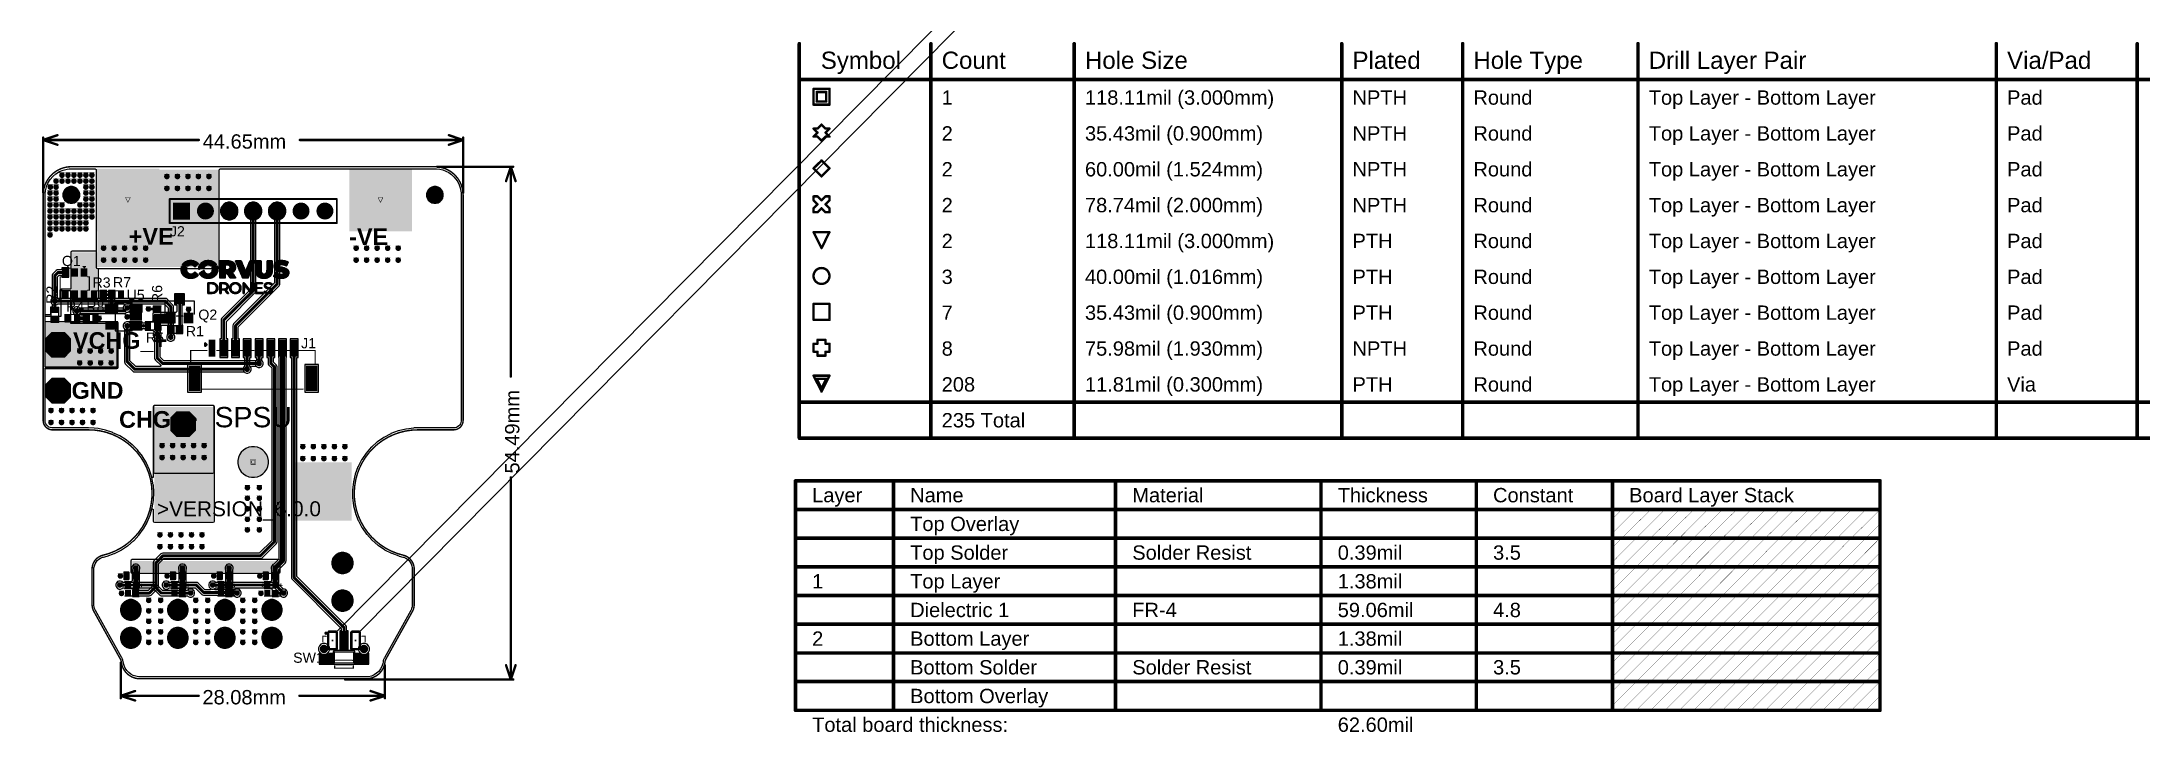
# Model space of a CAD drawing. Header units: inches. Extents: x -3 to 5381, y -57 to 5355.
# Drawn here: x -3.1 to 219.8, y -57.1 to 16.3 of the extents above; entities that cross this region are included whole.
import ezdxf

# ---------------------------------------------------------------- set-up
doc = ezdxf.new("R2010")
doc.units = ezdxf.units.IN
for name, color, linetype in [('Board_Outline', 216, 'Continuous'), ('Bottom Layer', 5, 'Continuous'), ('Bottom Paste', 16, 'Continuous'), ('Bottom Solder', 6, 'Continuous'), ('Dimension', 6, 'Continuous'), ('Drill Drawing', 1, 'Continuous'), ('Fabrication', 56, 'Continuous'), ('Keep-Out Layer', 6, 'Continuous'), ('Multi-Layer', 9, 'Continuous'), ('Pad Holes', 156, 'Continuous'), ('Top Layer', 1, 'Continuous'), ('Top Overlay', 2, 'Continuous'), ('Top Paste', 8, 'Continuous'), ('Top Solder', 216, 'Continuous'), ('Via Holes', 16, 'Continuous')]:
    doc.layers.add(name, color=color, linetype=linetype)
doc.styles.add('Arial', font='', dxfattribs={"height": 0.2})
doc.styles.add('Arial_Bold', font='', dxfattribs={"height": 0.2})
doc.styles.get('Arial').set_extended_font_data('Arial')
doc.styles.get('Arial_Bold').set_extended_font_data('Arial', bold=True)

msp = doc.modelspace()

# ---------------------------------------------------------------- texts
at = {"layer": 'Dimension', "style": 'Arial'}
for s, p in [('44.65mm', (13.97, 4.92)), ('28.08mm', (13.94, -54.13))]:
    msp.add_text(s, height=1.524, dxfattribs=at).set_placement(p)
msp.add_text('54.49mm', height=1.524, rotation=90, dxfattribs=at).set_placement((47.63, -29.6))
at = {"layer": 'Drill Drawing', "style": 'Arial'}
for s, height, p in [('Symbol', 1.829, (79.67, 13.4)), ('Count', 1.829, (92.52, 13.4)), ('Hole Size', 1.829, (107.75, 13.4)), ('Plated', 1.829, (136.19, 13.4)), ('Hole Type', 1.829, (149.04, 13.4)), ('Drill Layer Pair', 1.8288, (167.68, 13.4)), ('Via/Pad', 1.829, (205.77, 13.4)), ('118.11mil (3.000mm)', 1.524, (107.75, 9.59)), ('Round', 1.524, (149.04, 9.59)), ('Pad', 1.524, (205.77, 9.59)), ('1', 1.52, (92.52, 9.59)), ('NPTH', 1.524, (136.19, 9.59)), ('Top Layer - Bottom Layer', 1.524, (167.68, 9.59)), ('2', 1.52, (92.52, 5.78)), ('35.43mil (0.900mm)', 1.524, (107.75, 5.78)), ('NPTH', 1.524, (136.19, 5.78)), ('Round', 1.524, (149.04, 5.78)), ('Top Layer - Bottom Layer', 1.524, (167.68, 5.78)), ('Pad', 1.524, (205.77, 5.78)), ('2', 1.52, (92.52, 1.97)), ('60.00mil (1.524mm)', 1.524, (107.75, 1.97)), ('NPTH', 1.524, (136.19, 1.97)), ('Round', 1.524, (149.04, 1.97)), ('Top Layer - Bottom Layer', 1.524, (167.68, 1.97)), ('Pad', 1.524, (205.77, 1.97)), ('2', 1.52, (92.52, -1.84)), ('78.74mil (2.000mm)', 1.524, (107.75, -1.84)), ('NPTH', 1.524, (136.19, -1.84)), ('Round', 1.524, (149.04, -1.84)), ('Top Layer - Bottom Layer', 1.524, (167.68, -1.84)), ('Pad', 1.524, (205.77, -1.84)), ('2', 1.52, (92.52, -5.65)), ('118.11mil (3.000mm)', 1.524, (107.75, -5.65)), ('PTH', 1.524, (136.19, -5.65)), ('Round', 1.524, (149.04, -5.65)), ('Top Layer - Bottom Layer', 1.524, (167.68, -5.65)), ('Pad', 1.524, (205.77, -5.65)), ('3', 1.52, (92.52, -9.46)), ('40.00mil (1.016mm)', 1.524, (107.75, -9.46)), ('PTH', 1.524, (136.19, -9.46)), ('Round', 1.524, (149.04, -9.46)), ('Top Layer - Bottom Layer', 1.524, (167.68, -9.46)), ('Pad', 1.524, (205.77, -9.46)), ('7', 1.52, (92.52, -13.27)), ('35.43mil (0.900mm)', 1.524, (107.75, -13.27)), ('PTH', 1.524, (136.19, -13.27)), ('Round', 1.524, (149.04, -13.27)), ('Top Layer - Bottom Layer', 1.524, (167.68, -13.27)), ('Pad', 1.524, (205.77, -13.27)), ('8', 1.52, (92.52, -17.08)), ('75.98mil (1.930mm)', 1.524, (107.75, -17.08)), ('NPTH', 1.524, (136.19, -17.08)), ('Round', 1.524, (149.04, -17.08)), ('Top Layer - Bottom Layer', 1.524, (167.68, -17.08)), ('Pad', 1.524, (205.77, -17.08)), ('208', 1.524, (92.52, -20.89)), ('11.81mil (0.300mm)', 1.524, (107.75, -20.89)), ('PTH', 1.524, (136.19, -20.89)), ('Round', 1.524, (149.04, -20.89)), ('Top Layer - Bottom Layer', 1.524, (167.68, -20.89)), ('Via', 1.524, (205.77, -20.89)), ('235 Total', 1.524, (92.52, -24.7))]:
    msp.add_text(s, height=height, dxfattribs=at).set_placement(p)
at = {"layer": 'Fabrication', "style": 'Arial'}
for s, height, p in [('Layer', 1.524, (78.75, -32.66)), ('Name', 1.524, (89.17, -32.66)), ('Material', 1.524, (112.78, -32.66)), ('Thickness', 1.524, (134.62, -32.66)), ('Constant', 1.524, (151.13, -32.66)), ('Board Layer Stack', 1.524, (165.6, -32.66)), ('Top Overlay', 1.524, (89.17, -35.71)), ('Top Solder', 1.524, (89.17, -38.76)), ('Solder Resist', 1.524, (112.78, -38.76)), ('0.39mil', 1.524, (134.62, -38.76)), ('3.5', 1.524, (151.13, -38.76)), ('1', 1.52, (78.75, -41.81)), ('Top Layer', 1.524, (89.17, -41.81)), ('1.38mil', 1.524, (134.62, -41.81)), ('Dielectric 1', 1.524, (89.17, -44.86)), ('FR-4', 1.524, (112.78, -44.86)), ('59.06mil', 1.524, (134.62, -44.86)), ('4.8', 1.524, (151.13, -44.86)), ('2', 1.52, (78.75, -47.9)), ('Bottom Layer', 1.524, (89.17, -47.9)), ('1.38mil', 1.524, (134.62, -47.9)), ('Bottom Solder', 1.524, (89.17, -50.95)), ('Solder Resist', 1.524, (112.78, -50.95)), ('0.39mil', 1.524, (134.62, -50.95)), ('3.5', 1.524, (151.13, -50.95)), ('Bottom Overlay', 1.524, (89.17, -54)), ('Total board thickness:', 1.524, (78.75, -57.05)), ('62.60mil', 1.524, (134.62, -57.05))]:
    msp.add_text(s, height=height, dxfattribs=at).set_placement(p)
at = {"layer": 'Top Overlay'}
for s, height, rotation, style, p in [('+VE', 1.778, 360, 'Arial_Bold', (6.11, -5.29)), ('R2', 1.079, 90, 'Arial', (-1.57, -11.57)), ('R6', 1.079, 90, 'Arial', (9.66, -11.49))]:
    msp.add_text(s, height=height, rotation=rotation, dxfattribs=dict(at, style=style)).set_placement(p)
for s, height, style, p in [('J2', 1.079, 'Arial', (10.48, -4.4)), ('-VE', 1.778, 'Arial_Bold', (29.54, -5.33)), ('Q1', 1.079, 'Arial', (-1, -7.55)), ('R3', 1.079, 'Arial', (2.25, -9.84)), ('R7', 1.079, 'Arial', (4.43, -9.81)), ('U5', 1.079, 'Arial', (5.88, -11.16)), ('R4', 1.079, 'Arial', (-0.56, -12.4)), ('R8', 1.079, 'Arial', (1.6, -12.38)), ('Q2', 1.079, 'Arial', (13.5, -13.26)), ('VCHG_+', 1.778, 'Arial_Bold', (0.18, -16.36)), ('R5', 1.079, 'Arial', (7.94, -15.7)), ('R1', 1.079, 'Arial', (12.17, -15.01)), ('J1', 1.079, 'Arial', (24.43, -16.29)), ('GND', 1.778, 'Arial_Bold', (0.03, -21.66)), ('CHG_+', 1.778, 'Arial_Bold', (5.08, -24.74)), ('SPSU', 2.159, 'Arial', (15.23, -24.69)), ('>VERSION_6.0.0', 1.5875, 'Arial', (9.1, -34.14)), ('SW1', 1.079, 'Arial', (23.58, -49.71))]:
    msp.add_text(s, height=height, dxfattribs=dict(at, style=style)).set_placement(p)

# ---------------------------------------------------------------- hatches: boundary and pattern name
at = {"layer": 'Bottom Layer'}
h = msp.add_hatch(color=5, dxfattribs=at)
edge = h.paths.add_edge_path()
edge.add_arc((-0.99, 2.1), 0.3, 0, 360)
h = msp.add_hatch(color=5, dxfattribs=at)
edge = h.paths.add_edge_path()
edge.add_arc((-0.35, 2.1), 0.3, 0, 360)
h = msp.add_hatch(color=5, dxfattribs=at)
edge = h.paths.add_edge_path()
edge.add_arc((0.28, 2.1), 0.3, 0, 360)
h = msp.add_hatch(color=5, dxfattribs=at)
edge = h.paths.add_edge_path()
edge.add_arc((0.92, 2.1), 0.3, 0, 360)
h = msp.add_hatch(color=5, dxfattribs=at)
edge = h.paths.add_edge_path()
edge.add_arc((1.55, 2.1), 0.3, 0, 360)
h = msp.add_hatch(color=5, dxfattribs=at)
edge = h.paths.add_edge_path()
edge.add_arc((2.19, 2.1), 0.3, 0, 360)
for points in [[(2.77, -7.67), (15.6, -7.67), (15.6, 2.69), (2.77, 2.69)], [(2.79, -3.76), (2.79, 2.69), (9.25, 2.69), (9.25, -3.76)], [(29.64, -3.76), (29.64, 2.69), (36.09, 2.69), (36.09, -3.76)], [(10.92, -0.91), (12.52, -0.91), (12.52, -2.51), (10.92, -2.51)], [(-2.79, -18.26), (4.85, -18.26), (4.85, -13.61), (-2.79, -13.61)], [(-2.03, -17.2), (-0.76, -17.2), (-0.13, -16.56), (-0.13, -15.29), (-0.76, -14.66), (-2.03, -14.66), (-2.67, -15.29), (-2.67, -16.56)], [(-2.03, -22.07), (-0.76, -22.07), (-0.13, -21.44), (-0.13, -20.17), (-0.76, -19.53), (-2.03, -19.53), (-2.67, -20.17), (-2.67, -21.44)], [(8.84, -34.65), (15.09, -34.65), (15.09, -22.53), (8.84, -22.53)], [(10.62, -23.72), (10.62, -24.99), (11.25, -25.63), (12.52, -25.63), (13.16, -24.99), (13.16, -23.72), (12.52, -23.09), (11.25, -23.09)], [(14.96, -34.51), (8.96, -34.51), (8.96, -28.51), (14.96, -28.51)], [(29.71, -34.51), (23.71, -34.51), (23.71, -28.51), (29.71, -28.51)], [(6.48, -40.06), (22.07, -40.06), (22.07, -38.89), (6.48, -38.89)]]:
    msp.add_hatch(color=5, dxfattribs=at).paths.add_polyline_path(points)
h = msp.add_hatch(color=5, dxfattribs=at)
edge = h.paths.add_edge_path()
edge.add_arc((10.16, 1.96), 0.3, 0, 360)
h = msp.add_hatch(color=5, dxfattribs=at)
edge = h.paths.add_edge_path()
edge.add_arc((11.28, 1.96), 0.3, 0, 360)
h = msp.add_hatch(color=5, dxfattribs=at)
edge = h.paths.add_edge_path()
edge.add_arc((12.4, 1.96), 0.3, 0, 360)
h = msp.add_hatch(color=5, dxfattribs=at)
edge = h.paths.add_edge_path()
edge.add_arc((13.51, 1.96), 0.3, 0, 360)
h = msp.add_hatch(color=5, dxfattribs=at)
edge = h.paths.add_edge_path()
edge.add_arc((14.63, 1.96), 0.3, 0, 360)
h = msp.add_hatch(color=5, dxfattribs=at)
edge = h.paths.add_edge_path()
edge.add_arc((-2.26, 0.2), 0.3, 0, 360)
h = msp.add_hatch(color=5, dxfattribs=at)
edge = h.paths.add_edge_path()
edge.add_arc((-2.23, 0.83), 0.3, 0, 360)
h = msp.add_hatch(color=5, dxfattribs=at)
edge = h.paths.add_edge_path()
edge.add_arc((-1.62, 1.47), 0.3, 0, 360)
h = msp.add_hatch(color=5, dxfattribs=at)
edge = h.paths.add_edge_path()
edge.add_arc((-1.62, 0.83), 0.3, 0, 360)
h = msp.add_hatch(color=5, dxfattribs=at)
edge = h.paths.add_edge_path()
edge.add_arc((-1.62, 0.2), 0.3, 0, 360)
h = msp.add_hatch(color=5, dxfattribs=at)
edge = h.paths.add_edge_path()
edge.add_arc((-0.99, 1.47), 0.3, 0, 360)
h = msp.add_hatch(color=5, dxfattribs=at)
edge = h.paths.add_edge_path()
edge.add_arc((0, 0), 0.762, 0, 360)
h = msp.add_hatch(color=5, dxfattribs=at)
edge = h.paths.add_edge_path()
edge.add_arc((-0.35, 1.47), 0.3, 0, 360)
h = msp.add_hatch(color=5, dxfattribs=at)
edge = h.paths.add_edge_path()
edge.add_arc((0.28, 1.47), 0.3, 0, 360)
h = msp.add_hatch(color=5, dxfattribs=at)
edge = h.paths.add_edge_path()
edge.add_arc((0.92, 1.47), 0.3, 0, 360)
h = msp.add_hatch(color=5, dxfattribs=at)
edge = h.paths.add_edge_path()
edge.add_arc((1.55, 1.47), 0.3, 0, 360)
h = msp.add_hatch(color=5, dxfattribs=at)
edge = h.paths.add_edge_path()
edge.add_arc((1.55, 0.83), 0.3, 0, 360)
h = msp.add_hatch(color=5, dxfattribs=at)
edge = h.paths.add_edge_path()
edge.add_arc((1.55, 0.2), 0.3, 0, 360)
h = msp.add_hatch(color=5, dxfattribs=at)
edge = h.paths.add_edge_path()
edge.add_arc((2.19, 1.47), 0.3, 0, 360)
h = msp.add_hatch(color=5, dxfattribs=at)
edge = h.paths.add_edge_path()
edge.add_arc((2.19, 0.83), 0.3, 0, 360)
h = msp.add_hatch(color=5, dxfattribs=at)
edge = h.paths.add_edge_path()
edge.add_arc((2.19, 0.2), 0.3, 0, 360)
h = msp.add_hatch(color=5, dxfattribs=at)
edge = h.paths.add_edge_path()
edge.add_arc((10.16, 0.69), 0.3, 0, 360)
h = msp.add_hatch(color=5, dxfattribs=at)
edge = h.paths.add_edge_path()
edge.add_arc((11.28, 0.69), 0.3, 0, 360)
h = msp.add_hatch(color=5, dxfattribs=at)
edge = h.paths.add_edge_path()
edge.add_arc((12.4, 0.69), 0.3, 0, 360)
h = msp.add_hatch(color=5, dxfattribs=at)
edge = h.paths.add_edge_path()
edge.add_arc((13.51, 0.69), 0.3, 0, 360)
h = msp.add_hatch(color=5, dxfattribs=at)
edge = h.paths.add_edge_path()
edge.add_arc((14.63, 0.69), 0.3, 0, 360)
h = msp.add_hatch(color=5, dxfattribs=at)
edge = h.paths.add_edge_path()
edge.add_arc((38.65, 0), 0.762, 0, 360)
h = msp.add_hatch(color=5, dxfattribs=at)
edge = h.paths.add_edge_path()
edge.add_arc((-2.26, -0.44), 0.3, 0, 360)
h = msp.add_hatch(color=5, dxfattribs=at)
edge = h.paths.add_edge_path()
edge.add_arc((-2.26, -1.07), 0.3, 0, 360)
h = msp.add_hatch(color=5, dxfattribs=at)
edge = h.paths.add_edge_path()
edge.add_arc((-2.26, -1.71), 0.3, 0, 360)
h = msp.add_hatch(color=5, dxfattribs=at)
edge = h.paths.add_edge_path()
edge.add_arc((-2.26, -2.34), 0.3, 0, 360)
h = msp.add_hatch(color=5, dxfattribs=at)
edge = h.paths.add_edge_path()
edge.add_arc((-1.62, -0.44), 0.3, 0, 360)
h = msp.add_hatch(color=5, dxfattribs=at)
edge = h.paths.add_edge_path()
edge.add_arc((-1.62, -1.07), 0.3, 0, 360)
h = msp.add_hatch(color=5, dxfattribs=at)
edge = h.paths.add_edge_path()
edge.add_arc((-1.62, -1.71), 0.3, 0, 360)
h = msp.add_hatch(color=5, dxfattribs=at)
edge = h.paths.add_edge_path()
edge.add_arc((-1.62, -2.34), 0.3, 0, 360)
h = msp.add_hatch(color=5, dxfattribs=at)
edge = h.paths.add_edge_path()
edge.add_arc((-0.99, -1.07), 0.3, 0, 360)
h = msp.add_hatch(color=5, dxfattribs=at)
edge = h.paths.add_edge_path()
edge.add_arc((-0.99, -1.71), 0.3, 0, 360)
h = msp.add_hatch(color=5, dxfattribs=at)
edge = h.paths.add_edge_path()
edge.add_arc((-0.99, -2.34), 0.3, 0, 360)
h = msp.add_hatch(color=5, dxfattribs=at)
edge = h.paths.add_edge_path()
edge.add_arc((-0.35, -1.71), 0.3, 0, 360)
h = msp.add_hatch(color=5, dxfattribs=at)
edge = h.paths.add_edge_path()
edge.add_arc((-0.35, -2.34), 0.3, 0, 360)
h = msp.add_hatch(color=5, dxfattribs=at)
edge = h.paths.add_edge_path()
edge.add_arc((0.28, -1.71), 0.3, 0, 360)
h = msp.add_hatch(color=5, dxfattribs=at)
edge = h.paths.add_edge_path()
edge.add_arc((0.28, -2.34), 0.3, 0, 360)
h = msp.add_hatch(color=5, dxfattribs=at)
edge = h.paths.add_edge_path()
edge.add_arc((0.92, -1.07), 0.3, 0, 360)
h = msp.add_hatch(color=5, dxfattribs=at)
edge = h.paths.add_edge_path()
edge.add_arc((0.92, -1.71), 0.3, 0, 360)
h = msp.add_hatch(color=5, dxfattribs=at)
edge = h.paths.add_edge_path()
edge.add_arc((0.92, -2.34), 0.3, 0, 360)
h = msp.add_hatch(color=5, dxfattribs=at)
edge = h.paths.add_edge_path()
edge.add_arc((1.55, -0.44), 0.3, 0, 360)
h = msp.add_hatch(color=5, dxfattribs=at)
edge = h.paths.add_edge_path()
edge.add_arc((1.55, -1.07), 0.3, 0, 360)
h = msp.add_hatch(color=5, dxfattribs=at)
edge = h.paths.add_edge_path()
edge.add_arc((1.55, -1.71), 0.3, 0, 360)
h = msp.add_hatch(color=5, dxfattribs=at)
edge = h.paths.add_edge_path()
edge.add_arc((1.55, -2.34), 0.3, 0, 360)
h = msp.add_hatch(color=5, dxfattribs=at)
edge = h.paths.add_edge_path()
edge.add_arc((2.19, -0.44), 0.3, 0, 360)
h = msp.add_hatch(color=5, dxfattribs=at)
edge = h.paths.add_edge_path()
edge.add_arc((2.19, -1.07), 0.3, 0, 360)
h = msp.add_hatch(color=5, dxfattribs=at)
edge = h.paths.add_edge_path()
edge.add_arc((2.19, -1.71), 0.3, 0, 360)
h = msp.add_hatch(color=5, dxfattribs=at)
edge = h.paths.add_edge_path()
edge.add_arc((2.19, -2.34), 0.3, 0, 360)
h = msp.add_hatch(color=5, dxfattribs=at)
edge = h.paths.add_edge_path()
edge.add_arc((14.26, -1.71), 0.8, 0, 360)
h = msp.add_hatch(color=5, dxfattribs=at)
edge = h.paths.add_edge_path()
edge.add_arc((16.8, -1.71), 0.8, 0, 360)
h = msp.add_hatch(color=5, dxfattribs=at)
edge = h.paths.add_edge_path()
edge.add_arc((19.34, -1.71), 0.8, 0, 360)
h = msp.add_hatch(color=5, dxfattribs=at)
edge = h.paths.add_edge_path()
edge.add_arc((21.88, -1.71), 0.8, 0, 360)
h = msp.add_hatch(color=5, dxfattribs=at)
edge = h.paths.add_edge_path()
edge.add_arc((24.42, -1.71), 0.8, 0, 360)
h = msp.add_hatch(color=5, dxfattribs=at)
edge = h.paths.add_edge_path()
edge.add_arc((26.96, -1.71), 0.8, 0, 360)
h = msp.add_hatch(color=5, dxfattribs=at)
edge = h.paths.add_edge_path()
edge.add_arc((-2.26, -2.98), 0.3, 0, 360)
h = msp.add_hatch(color=5, dxfattribs=at)
edge = h.paths.add_edge_path()
edge.add_arc((-2.26, -3.61), 0.3, 0, 360)
h = msp.add_hatch(color=5, dxfattribs=at)
edge = h.paths.add_edge_path()
edge.add_arc((-2.26, -4.25), 0.3, 0, 360)
h = msp.add_hatch(color=5, dxfattribs=at)
edge = h.paths.add_edge_path()
edge.add_arc((-1.62, -2.98), 0.3, 0, 360)
h = msp.add_hatch(color=5, dxfattribs=at)
edge = h.paths.add_edge_path()
edge.add_arc((-1.62, -3.61), 0.3, 0, 360)
h = msp.add_hatch(color=5, dxfattribs=at)
edge = h.paths.add_edge_path()
edge.add_arc((-0.99, -2.98), 0.3, 0, 360)
h = msp.add_hatch(color=5, dxfattribs=at)
edge = h.paths.add_edge_path()
edge.add_arc((-0.99, -3.61), 0.3, 0, 360)
h = msp.add_hatch(color=5, dxfattribs=at)
edge = h.paths.add_edge_path()
edge.add_arc((-0.35, -2.98), 0.3, 0, 360)
h = msp.add_hatch(color=5, dxfattribs=at)
edge = h.paths.add_edge_path()
edge.add_arc((-0.35, -3.61), 0.3, 0, 360)
h = msp.add_hatch(color=5, dxfattribs=at)
edge = h.paths.add_edge_path()
edge.add_arc((0.28, -2.98), 0.3, 0, 360)
h = msp.add_hatch(color=5, dxfattribs=at)
edge = h.paths.add_edge_path()
edge.add_arc((0.28, -3.61), 0.3, 0, 360)
h = msp.add_hatch(color=5, dxfattribs=at)
edge = h.paths.add_edge_path()
edge.add_arc((0.92, -2.98), 0.3, 0, 360)
h = msp.add_hatch(color=5, dxfattribs=at)
edge = h.paths.add_edge_path()
edge.add_arc((0.92, -3.61), 0.3, 0, 360)
h = msp.add_hatch(color=5, dxfattribs=at)
edge = h.paths.add_edge_path()
edge.add_arc((1.55, -2.98), 0.3, 0, 360)
h = msp.add_hatch(color=5, dxfattribs=at)
edge = h.paths.add_edge_path()
edge.add_arc((1.55, -3.61), 0.3, 0, 360)
h = msp.add_hatch(color=5, dxfattribs=at)
edge = h.paths.add_edge_path()
edge.add_arc((3.43, -5.66), 0.3, 0, 360)
h = msp.add_hatch(color=5, dxfattribs=at)
edge = h.paths.add_edge_path()
edge.add_arc((3.43, -6.93), 0.3, 0, 360)
h = msp.add_hatch(color=5, dxfattribs=at)
edge = h.paths.add_edge_path()
edge.add_arc((4.55, -5.66), 0.3, 0, 360)
h = msp.add_hatch(color=5, dxfattribs=at)
edge = h.paths.add_edge_path()
edge.add_arc((4.55, -6.93), 0.3, 0, 360)
h = msp.add_hatch(color=5, dxfattribs=at)
edge = h.paths.add_edge_path()
edge.add_arc((5.66, -5.66), 0.3, 0, 360)
h = msp.add_hatch(color=5, dxfattribs=at)
edge = h.paths.add_edge_path()
edge.add_arc((5.66, -6.93), 0.3, 0, 360)
h = msp.add_hatch(color=5, dxfattribs=at)
edge = h.paths.add_edge_path()
edge.add_arc((6.78, -5.66), 0.3, 0, 360)
h = msp.add_hatch(color=5, dxfattribs=at)
edge = h.paths.add_edge_path()
edge.add_arc((6.78, -6.93), 0.3, 0, 360)
h = msp.add_hatch(color=5, dxfattribs=at)
edge = h.paths.add_edge_path()
edge.add_arc((7.9, -5.66), 0.3, 0, 360)
h = msp.add_hatch(color=5, dxfattribs=at)
edge = h.paths.add_edge_path()
edge.add_arc((7.9, -6.93), 0.3, 0, 360)
h = msp.add_hatch(color=5, dxfattribs=at)
edge = h.paths.add_edge_path()
edge.add_arc((30.28, -5.66), 0.3, 0, 360)
h = msp.add_hatch(color=5, dxfattribs=at)
edge = h.paths.add_edge_path()
edge.add_arc((30.28, -6.93), 0.3, 0, 360)
h = msp.add_hatch(color=5, dxfattribs=at)
edge = h.paths.add_edge_path()
edge.add_arc((31.39, -5.66), 0.3, 0, 360)
h = msp.add_hatch(color=5, dxfattribs=at)
edge = h.paths.add_edge_path()
edge.add_arc((31.39, -6.93), 0.3, 0, 360)
h = msp.add_hatch(color=5, dxfattribs=at)
edge = h.paths.add_edge_path()
edge.add_arc((32.51, -5.66), 0.3, 0, 360)
h = msp.add_hatch(color=5, dxfattribs=at)
edge = h.paths.add_edge_path()
edge.add_arc((32.51, -6.93), 0.3, 0, 360)
h = msp.add_hatch(color=5, dxfattribs=at)
edge = h.paths.add_edge_path()
edge.add_arc((33.63, -5.66), 0.3, 0, 360)
h = msp.add_hatch(color=5, dxfattribs=at)
edge = h.paths.add_edge_path()
edge.add_arc((33.63, -6.93), 0.3, 0, 360)
h = msp.add_hatch(color=5, dxfattribs=at)
edge = h.paths.add_edge_path()
edge.add_arc((34.75, -5.66), 0.3, 0, 360)
h = msp.add_hatch(color=5, dxfattribs=at)
edge = h.paths.add_edge_path()
edge.add_arc((34.75, -6.93), 0.3, 0, 360)
h = msp.add_hatch(color=5, dxfattribs=at)
edge = h.paths.add_edge_path()
edge.add_arc((-1.75, -11.28), 0.3, 0, 360)
h = msp.add_hatch(color=5, dxfattribs=at)
edge = h.paths.add_edge_path()
edge.add_arc((0.58, -12.32), 0.3, 0, 360)
h = msp.add_hatch(color=5, dxfattribs=at)
edge = h.paths.add_edge_path()
edge.add_arc((2.95, -13.11), 0.3, 0, 360)
h = msp.add_hatch(color=5, dxfattribs=at)
edge = h.paths.add_edge_path()
edge.add_arc((5.94, -12.01), 0.3, 0, 360)
h = msp.add_hatch(color=5, dxfattribs=at)
edge = h.paths.add_edge_path()
edge.add_arc((5.94, -12.96), 0.3, 0, 360)
h = msp.add_hatch(color=5, dxfattribs=at)
edge = h.paths.add_edge_path()
edge.add_arc((8.2, -12.12), 0.3, 0, 360)
h = msp.add_hatch(color=5, dxfattribs=at)
edge = h.paths.add_edge_path()
edge.add_arc((12.47, -12.16), 0.3, 0, 360)
h = msp.add_hatch(color=5, dxfattribs=at)
edge = h.paths.add_edge_path()
edge.add_arc((5.94, -13.91), 0.3, 0, 360)
h = msp.add_hatch(color=5, dxfattribs=at)
edge = h.paths.add_edge_path()
edge.add_arc((9.14, -14.84), 0.3, 0, 360)
h = msp.add_hatch(color=5, dxfattribs=at)
edge = h.paths.add_edge_path()
edge.add_arc((10.57, -15.11), 0.3, 0, 360)
h = msp.add_hatch(color=5, dxfattribs=at)
edge = h.paths.add_edge_path()
edge.add_arc((0.89, -16.59), 0.3, 0, 360)
h = msp.add_hatch(color=5, dxfattribs=at)
edge = h.paths.add_edge_path()
edge.add_arc((0.89, -17.86), 0.3, 0, 360)
h = msp.add_hatch(color=5, dxfattribs=at)
edge = h.paths.add_edge_path()
edge.add_arc((2.01, -16.59), 0.3, 0, 360)
h = msp.add_hatch(color=5, dxfattribs=at)
edge = h.paths.add_edge_path()
edge.add_arc((2.01, -17.86), 0.3, 0, 360)
h = msp.add_hatch(color=5, dxfattribs=at)
edge = h.paths.add_edge_path()
edge.add_arc((3.12, -16.59), 0.3, 0, 360)
h = msp.add_hatch(color=5, dxfattribs=at)
edge = h.paths.add_edge_path()
edge.add_arc((3.12, -17.86), 0.3, 0, 360)
h = msp.add_hatch(color=5, dxfattribs=at)
edge = h.paths.add_edge_path()
edge.add_arc((4.24, -16.59), 0.3, 0, 360)
h = msp.add_hatch(color=5, dxfattribs=at)
edge = h.paths.add_edge_path()
edge.add_arc((4.24, -17.86), 0.3, 0, 360)
h = msp.add_hatch(color=5, dxfattribs=at)
edge = h.paths.add_edge_path()
edge.add_arc((19.96, -17.91), 0.3, 0, 360)
h = msp.add_hatch(color=5, dxfattribs=at)
edge = h.paths.add_edge_path()
edge.add_arc((18.69, -18.52), 0.3, 0, 360)
h = msp.add_hatch(color=5, dxfattribs=at)
edge = h.paths.add_edge_path()
edge.add_arc((-2.16, -22.91), 0.3, 0, 360)
h = msp.add_hatch(color=5, dxfattribs=at)
edge = h.paths.add_edge_path()
edge.add_arc((-2.16, -24.18), 0.3, 0, 360)
h = msp.add_hatch(color=5, dxfattribs=at)
edge = h.paths.add_edge_path()
edge.add_arc((-1.04, -22.91), 0.3, 0, 360)
h = msp.add_hatch(color=5, dxfattribs=at)
edge = h.paths.add_edge_path()
edge.add_arc((-1.04, -24.18), 0.3, 0, 360)
h = msp.add_hatch(color=5, dxfattribs=at)
edge = h.paths.add_edge_path()
edge.add_arc((0.08, -22.91), 0.3, 0, 360)
h = msp.add_hatch(color=5, dxfattribs=at)
edge = h.paths.add_edge_path()
edge.add_arc((0.08, -24.18), 0.3, 0, 360)
h = msp.add_hatch(color=5, dxfattribs=at)
edge = h.paths.add_edge_path()
edge.add_arc((1.19, -22.91), 0.3, 0, 360)
h = msp.add_hatch(color=5, dxfattribs=at)
edge = h.paths.add_edge_path()
edge.add_arc((1.19, -24.18), 0.3, 0, 360)
h = msp.add_hatch(color=5, dxfattribs=at)
edge = h.paths.add_edge_path()
edge.add_arc((2.31, -22.91), 0.3, 0, 360)
h = msp.add_hatch(color=5, dxfattribs=at)
edge = h.paths.add_edge_path()
edge.add_arc((2.31, -24.18), 0.3, 0, 360)
h = msp.add_hatch(color=5, dxfattribs=at)
edge = h.paths.add_edge_path()
edge.add_arc((9.65, -26.64), 0.3, 0, 360)
h = msp.add_hatch(color=5, dxfattribs=at)
edge = h.paths.add_edge_path()
edge.add_arc((10.77, -26.64), 0.3, 0, 360)
h = msp.add_hatch(color=5, dxfattribs=at)
edge = h.paths.add_edge_path()
edge.add_arc((11.89, -26.64), 0.3, 0, 360)
h = msp.add_hatch(color=5, dxfattribs=at)
edge = h.paths.add_edge_path()
edge.add_arc((13, -26.64), 0.3, 0, 360)
h = msp.add_hatch(color=5, dxfattribs=at)
edge = h.paths.add_edge_path()
edge.add_arc((14.12, -26.64), 0.3, 0, 360)
h = msp.add_hatch(color=5, dxfattribs=at)
edge = h.paths.add_edge_path()
edge.add_arc((24.61, -26.75), 0.3, 0, 360)
h = msp.add_hatch(color=5, dxfattribs=at)
edge = h.paths.add_edge_path()
edge.add_arc((25.73, -26.75), 0.3, 0, 360)
h = msp.add_hatch(color=5, dxfattribs=at)
edge = h.paths.add_edge_path()
edge.add_arc((26.85, -26.75), 0.3, 0, 360)
h = msp.add_hatch(color=5, dxfattribs=at)
edge = h.paths.add_edge_path()
edge.add_arc((27.97, -26.75), 0.3, 0, 360)
h = msp.add_hatch(color=5, dxfattribs=at)
edge = h.paths.add_edge_path()
edge.add_arc((29.08, -26.75), 0.3, 0, 360)
h = msp.add_hatch(color=5, dxfattribs=at)
edge = h.paths.add_edge_path()
edge.add_arc((9.65, -27.91), 0.3, 0, 360)
h = msp.add_hatch(color=5, dxfattribs=at)
edge = h.paths.add_edge_path()
edge.add_arc((10.77, -27.91), 0.3, 0, 360)
h = msp.add_hatch(color=5, dxfattribs=at)
edge = h.paths.add_edge_path()
edge.add_arc((11.89, -27.91), 0.3, 0, 360)
h = msp.add_hatch(color=5, dxfattribs=at)
edge = h.paths.add_edge_path()
edge.add_arc((13, -27.91), 0.3, 0, 360)
h = msp.add_hatch(color=5, dxfattribs=at)
edge = h.paths.add_edge_path()
edge.add_arc((14.12, -27.91), 0.3, 0, 360)
h = msp.add_hatch(color=5, dxfattribs=at)
edge = h.paths.add_edge_path()
edge.add_arc((19.33, -28.38), 1.5, 0, 360)
h = msp.add_hatch(color=5, dxfattribs=at)
edge = h.paths.add_edge_path()
edge.add_arc((24.61, -28.02), 0.3, 0, 360)
h = msp.add_hatch(color=5, dxfattribs=at)
edge = h.paths.add_edge_path()
edge.add_arc((25.73, -28.02), 0.3, 0, 360)
h = msp.add_hatch(color=5, dxfattribs=at)
edge = h.paths.add_edge_path()
edge.add_arc((26.85, -28.02), 0.3, 0, 360)
h = msp.add_hatch(color=5, dxfattribs=at)
edge = h.paths.add_edge_path()
edge.add_arc((27.97, -28.02), 0.3, 0, 360)
h = msp.add_hatch(color=5, dxfattribs=at)
edge = h.paths.add_edge_path()
edge.add_arc((29.08, -28.02), 0.3, 0, 360)
h = msp.add_hatch(color=5, dxfattribs=at)
edge = h.paths.add_edge_path()
edge.add_arc((18.72, -31.11), 0.3, 0, 360)
h = msp.add_hatch(color=5, dxfattribs=at)
edge = h.paths.add_edge_path()
edge.add_arc((19.99, -31.11), 0.3, 0, 360)
h = msp.add_hatch(color=5, dxfattribs=at)
edge = h.paths.add_edge_path()
edge.add_arc((18.72, -32.23), 0.3, 0, 360)
h = msp.add_hatch(color=5, dxfattribs=at)
edge = h.paths.add_edge_path()
edge.add_arc((18.72, -33.35), 0.3, 0, 360)
h = msp.add_hatch(color=5, dxfattribs=at)
edge = h.paths.add_edge_path()
edge.add_arc((19.99, -32.23), 0.3, 0, 360)
h = msp.add_hatch(color=5, dxfattribs=at)
edge = h.paths.add_edge_path()
edge.add_arc((19.99, -33.35), 0.3, 0, 360)
h = msp.add_hatch(color=5, dxfattribs=at)
edge = h.paths.add_edge_path()
edge.add_arc((18.72, -34.47), 0.3, 0, 360)
h = msp.add_hatch(color=5, dxfattribs=at)
edge = h.paths.add_edge_path()
edge.add_arc((18.72, -35.59), 0.3, 0, 360)
h = msp.add_hatch(color=5, dxfattribs=at)
edge = h.paths.add_edge_path()
edge.add_arc((19.99, -34.47), 0.3, 0, 360)
h = msp.add_hatch(color=5, dxfattribs=at)
edge = h.paths.add_edge_path()
edge.add_arc((19.99, -35.59), 0.3, 0, 360)
h = msp.add_hatch(color=5, dxfattribs=at)
edge = h.paths.add_edge_path()
edge.add_arc((9.42, -36.12), 0.3, 0, 360)
h = msp.add_hatch(color=5, dxfattribs=at)
edge = h.paths.add_edge_path()
edge.add_arc((9.42, -37.39), 0.3, 0, 360)
h = msp.add_hatch(color=5, dxfattribs=at)
edge = h.paths.add_edge_path()
edge.add_arc((10.54, -36.12), 0.3, 0, 360)
h = msp.add_hatch(color=5, dxfattribs=at)
edge = h.paths.add_edge_path()
edge.add_arc((10.54, -37.39), 0.3, 0, 360)
h = msp.add_hatch(color=5, dxfattribs=at)
edge = h.paths.add_edge_path()
edge.add_arc((11.66, -36.12), 0.3, 0, 360)
h = msp.add_hatch(color=5, dxfattribs=at)
edge = h.paths.add_edge_path()
edge.add_arc((11.66, -37.39), 0.3, 0, 360)
h = msp.add_hatch(color=5, dxfattribs=at)
edge = h.paths.add_edge_path()
edge.add_arc((12.78, -36.12), 0.3, 0, 360)
h = msp.add_hatch(color=5, dxfattribs=at)
edge = h.paths.add_edge_path()
edge.add_arc((12.78, -37.39), 0.3, 0, 360)
h = msp.add_hatch(color=5, dxfattribs=at)
edge = h.paths.add_edge_path()
edge.add_arc((13.89, -36.12), 0.3, 0, 360)
h = msp.add_hatch(color=5, dxfattribs=at)
edge = h.paths.add_edge_path()
edge.add_arc((13.89, -37.39), 0.3, 0, 360)
h = msp.add_hatch(color=5, dxfattribs=at)
edge = h.paths.add_edge_path()
edge.add_arc((6.85, -39.64), 0.3, 0, 360)
h = msp.add_hatch(color=5, dxfattribs=at)
edge = h.paths.add_edge_path()
edge.add_arc((11.82, -39.64), 0.3, 0, 360)
h = msp.add_hatch(color=5, dxfattribs=at)
edge = h.paths.add_edge_path()
edge.add_arc((16.77, -39.64), 0.3, 0, 360)
h = msp.add_hatch(color=5, dxfattribs=at)
edge = h.paths.add_edge_path()
edge.add_arc((21.67, -39.64), 0.3, 0, 360)
h = msp.add_hatch(color=5, dxfattribs=at)
edge = h.paths.add_edge_path()
edge.add_arc((28.83, -39.1), 1, 0, 360)
h = msp.add_hatch(color=5, dxfattribs=at)
edge = h.paths.add_edge_path()
edge.add_arc((5.16, -41.45), 0.3, 0, 360)
h = msp.add_hatch(color=5, dxfattribs=at)
edge = h.paths.add_edge_path()
edge.add_arc((5.22, -40.49), 0.3, 0, 360)
h = msp.add_hatch(color=5, dxfattribs=at)
edge = h.paths.add_edge_path()
edge.add_arc((5.34, -42.34), 0.3, 0, 360)
h = msp.add_hatch(color=5, dxfattribs=at)
edge = h.paths.add_edge_path()
edge.add_arc((10.09, -41.45), 0.3, 0, 360)
h = msp.add_hatch(color=5, dxfattribs=at)
edge = h.paths.add_edge_path()
edge.add_arc((10.19, -40.49), 0.3, 0, 360)
h = msp.add_hatch(color=5, dxfattribs=at)
edge = h.paths.add_edge_path()
edge.add_arc((12.69, -42.3), 0.3, 0, 360)
h = msp.add_hatch(color=5, dxfattribs=at)
edge = h.paths.add_edge_path()
edge.add_arc((15.03, -41.45), 0.3, 0, 360)
h = msp.add_hatch(color=5, dxfattribs=at)
edge = h.paths.add_edge_path()
edge.add_arc((15.14, -40.49), 0.3, 0, 360)
h = msp.add_hatch(color=5, dxfattribs=at)
edge = h.paths.add_edge_path()
edge.add_arc((17.62, -42.3), 0.3, 0, 360)
h = msp.add_hatch(color=5, dxfattribs=at)
edge = h.paths.add_edge_path()
edge.add_arc((20.04, -40.49), 0.3, 0, 360)
h = msp.add_hatch(color=5, dxfattribs=at)
edge = h.paths.add_edge_path()
edge.add_arc((20.16, -42.34), 0.3, 0, 360)
h = msp.add_hatch(color=5, dxfattribs=at)
edge = h.paths.add_edge_path()
edge.add_arc((22.56, -42.3), 0.3, 0, 360)
h = msp.add_hatch(color=5, dxfattribs=at)
edge = h.paths.add_edge_path()
edge.add_arc((28.83, -43.1), 1, 0, 360)
h = msp.add_hatch(color=5, dxfattribs=at)
edge = h.paths.add_edge_path()
edge.add_arc((6.33, -44.1), 0.965, 0, 360)
h = msp.add_hatch(color=5, dxfattribs=at)
edge = h.paths.add_edge_path()
edge.add_arc((8.23, -43.08), 0.3, 0, 360)
h = msp.add_hatch(color=5, dxfattribs=at)
edge = h.paths.add_edge_path()
edge.add_arc((8.23, -44.2), 0.3, 0, 360)
h = msp.add_hatch(color=5, dxfattribs=at)
edge = h.paths.add_edge_path()
edge.add_arc((9.5, -43.08), 0.3, 0, 360)
h = msp.add_hatch(color=5, dxfattribs=at)
edge = h.paths.add_edge_path()
edge.add_arc((9.5, -44.2), 0.3, 0, 360)
h = msp.add_hatch(color=5, dxfattribs=at)
edge = h.paths.add_edge_path()
edge.add_arc((11.33, -44.1), 0.965, 0, 360)
h = msp.add_hatch(color=5, dxfattribs=at)
edge = h.paths.add_edge_path()
edge.add_arc((13.23, -43.08), 0.3, 0, 360)
h = msp.add_hatch(color=5, dxfattribs=at)
edge = h.paths.add_edge_path()
edge.add_arc((13.23, -44.2), 0.3, 0, 360)
h = msp.add_hatch(color=5, dxfattribs=at)
edge = h.paths.add_edge_path()
edge.add_arc((14.5, -43.08), 0.3, 0, 360)
h = msp.add_hatch(color=5, dxfattribs=at)
edge = h.paths.add_edge_path()
edge.add_arc((14.5, -44.2), 0.3, 0, 360)
h = msp.add_hatch(color=5, dxfattribs=at)
edge = h.paths.add_edge_path()
edge.add_arc((16.33, -44.1), 0.965, 0, 360)
h = msp.add_hatch(color=5, dxfattribs=at)
edge = h.paths.add_edge_path()
edge.add_arc((18.23, -43.08), 0.3, 0, 360)
h = msp.add_hatch(color=5, dxfattribs=at)
edge = h.paths.add_edge_path()
edge.add_arc((18.23, -44.2), 0.3, 0, 360)
h = msp.add_hatch(color=5, dxfattribs=at)
edge = h.paths.add_edge_path()
edge.add_arc((19.5, -43.08), 0.3, 0, 360)
h = msp.add_hatch(color=5, dxfattribs=at)
edge = h.paths.add_edge_path()
edge.add_arc((19.5, -44.2), 0.3, 0, 360)
h = msp.add_hatch(color=5, dxfattribs=at)
edge = h.paths.add_edge_path()
edge.add_arc((21.33, -44.1), 0.965, 0, 360)
h = msp.add_hatch(color=5, dxfattribs=at)
edge = h.paths.add_edge_path()
edge.add_arc((6.33, -47.07), 0.965, 0, 360)
h = msp.add_hatch(color=5, dxfattribs=at)
edge = h.paths.add_edge_path()
edge.add_arc((8.23, -45.31), 0.3, 0, 360)
h = msp.add_hatch(color=5, dxfattribs=at)
edge = h.paths.add_edge_path()
edge.add_arc((8.23, -46.43), 0.3, 0, 360)
h = msp.add_hatch(color=5, dxfattribs=at)
edge = h.paths.add_edge_path()
edge.add_arc((9.5, -45.31), 0.3, 0, 360)
h = msp.add_hatch(color=5, dxfattribs=at)
edge = h.paths.add_edge_path()
edge.add_arc((9.5, -46.43), 0.3, 0, 360)
h = msp.add_hatch(color=5, dxfattribs=at)
edge = h.paths.add_edge_path()
edge.add_arc((11.33, -47.07), 0.965, 0, 360)
h = msp.add_hatch(color=5, dxfattribs=at)
edge = h.paths.add_edge_path()
edge.add_arc((13.23, -45.31), 0.3, 0, 360)
h = msp.add_hatch(color=5, dxfattribs=at)
edge = h.paths.add_edge_path()
edge.add_arc((13.23, -46.43), 0.3, 0, 360)
h = msp.add_hatch(color=5, dxfattribs=at)
edge = h.paths.add_edge_path()
edge.add_arc((14.5, -45.31), 0.3, 0, 360)
h = msp.add_hatch(color=5, dxfattribs=at)
edge = h.paths.add_edge_path()
edge.add_arc((14.5, -46.43), 0.3, 0, 360)
h = msp.add_hatch(color=5, dxfattribs=at)
edge = h.paths.add_edge_path()
edge.add_arc((16.33, -47.07), 0.965, 0, 360)
h = msp.add_hatch(color=5, dxfattribs=at)
edge = h.paths.add_edge_path()
edge.add_arc((18.23, -45.31), 0.3, 0, 360)
h = msp.add_hatch(color=5, dxfattribs=at)
edge = h.paths.add_edge_path()
edge.add_arc((18.23, -46.43), 0.3, 0, 360)
h = msp.add_hatch(color=5, dxfattribs=at)
edge = h.paths.add_edge_path()
edge.add_arc((19.5, -45.31), 0.3, 0, 360)
h = msp.add_hatch(color=5, dxfattribs=at)
edge = h.paths.add_edge_path()
edge.add_arc((19.5, -46.43), 0.3, 0, 360)
h = msp.add_hatch(color=5, dxfattribs=at)
edge = h.paths.add_edge_path()
edge.add_arc((21.33, -47.07), 0.965, 0, 360)
h = msp.add_hatch(color=5, dxfattribs=at)
edge = h.paths.add_edge_path()
edge.add_arc((8.23, -47.55), 0.3, 0, 360)
h = msp.add_hatch(color=5, dxfattribs=at)
edge = h.paths.add_edge_path()
edge.add_arc((9.5, -47.55), 0.3, 0, 360)
h = msp.add_hatch(color=5, dxfattribs=at)
edge = h.paths.add_edge_path()
edge.add_arc((13.23, -47.55), 0.3, 0, 360)
h = msp.add_hatch(color=5, dxfattribs=at)
edge = h.paths.add_edge_path()
edge.add_arc((14.5, -47.55), 0.3, 0, 360)
h = msp.add_hatch(color=5, dxfattribs=at)
edge = h.paths.add_edge_path()
edge.add_arc((18.23, -47.55), 0.3, 0, 360)
h = msp.add_hatch(color=5, dxfattribs=at)
edge = h.paths.add_edge_path()
edge.add_arc((19.5, -47.55), 0.3, 0, 360)
at = {"layer": 'Bottom Paste'}
for points in [[(14.96, -34.51), (8.96, -34.51), (8.96, -28.51), (14.96, -28.51)], [(29.71, -34.51), (23.71, -34.51), (23.71, -28.51), (29.71, -28.51)]]:
    msp.add_hatch(color=16, dxfattribs=at).paths.add_polyline_path(points)
at = {"layer": 'Bottom Solder'}
for points in [[(2.69, -3.86), (2.69, 2.79), (9.35, 2.79), (9.35, -3.86)], [(29.54, -3.86), (29.54, 2.79), (36.2, 2.79), (36.2, -3.86)], [(10.82, -0.81), (12.62, -0.81), (12.62, -2.61), (10.82, -2.61)], [(-2.08, -17.3), (-0.71, -17.3), (-0.03, -16.61), (-0.03, -15.24), (-0.71, -14.55), (-2.08, -14.55), (-2.77, -15.24), (-2.77, -16.61)], [(-2.08, -22.17), (-0.71, -22.17), (-0.03, -21.49), (-0.03, -20.12), (-0.71, -19.43), (-2.08, -19.43), (-2.77, -20.12), (-2.77, -21.49)], [(10.52, -23.67), (10.52, -25.04), (11.2, -25.73), (12.57, -25.73), (13.26, -25.04), (13.26, -23.67), (12.57, -22.99), (11.2, -22.99)], [(15.07, -34.61), (8.86, -34.61), (8.86, -28.41), (15.07, -28.41)], [(29.81, -34.61), (23.61, -34.61), (23.61, -28.41), (29.81, -28.41)]]:
    msp.add_hatch(color=6, dxfattribs=at).paths.add_polyline_path(points)
h = msp.add_hatch(color=6, dxfattribs=at)
edge = h.paths.add_edge_path()
edge.add_arc((0, 0), 0.864, 0, 360)
h = msp.add_hatch(color=6, dxfattribs=at)
edge = h.paths.add_edge_path()
edge.add_arc((38.65, 0), 0.864, 0, 360)
h = msp.add_hatch(color=6, dxfattribs=at)
edge = h.paths.add_edge_path()
edge.add_arc((14.26, -1.71), 0.902, 0, 360)
h = msp.add_hatch(color=6, dxfattribs=at)
edge = h.paths.add_edge_path()
edge.add_arc((16.8, -1.71), 0.902, 0, 360)
h = msp.add_hatch(color=6, dxfattribs=at)
edge = h.paths.add_edge_path()
edge.add_arc((19.34, -1.71), 0.902, 0, 360)
h = msp.add_hatch(color=6, dxfattribs=at)
edge = h.paths.add_edge_path()
edge.add_arc((21.88, -1.71), 0.902, 0, 360)
h = msp.add_hatch(color=6, dxfattribs=at)
edge = h.paths.add_edge_path()
edge.add_arc((24.42, -1.71), 0.902, 0, 360)
h = msp.add_hatch(color=6, dxfattribs=at)
edge = h.paths.add_edge_path()
edge.add_arc((26.96, -1.71), 0.902, 0, 360)
h = msp.add_hatch(color=6, dxfattribs=at)
edge = h.paths.add_edge_path()
edge.add_arc((19.33, -28.38), 1.6, 0, 360)
h = msp.add_hatch(color=6, dxfattribs=at)
edge = h.paths.add_edge_path()
edge.add_arc((28.83, -39.1), 1.1, 0, 360)
h = msp.add_hatch(color=6, dxfattribs=at)
edge = h.paths.add_edge_path()
edge.add_arc((28.83, -43.1), 1.1, 0, 360)
h = msp.add_hatch(color=6, dxfattribs=at)
edge = h.paths.add_edge_path()
edge.add_arc((6.33, -44.1), 1.07, 0, 360)
h = msp.add_hatch(color=6, dxfattribs=at)
edge = h.paths.add_edge_path()
edge.add_arc((11.33, -44.1), 1.07, 0, 360)
h = msp.add_hatch(color=6, dxfattribs=at)
edge = h.paths.add_edge_path()
edge.add_arc((16.33, -44.1), 1.07, 0, 360)
h = msp.add_hatch(color=6, dxfattribs=at)
edge = h.paths.add_edge_path()
edge.add_arc((21.33, -44.1), 1.07, 0, 360)
h = msp.add_hatch(color=6, dxfattribs=at)
edge = h.paths.add_edge_path()
edge.add_arc((6.33, -47.07), 1.07, 0, 360)
h = msp.add_hatch(color=6, dxfattribs=at)
edge = h.paths.add_edge_path()
edge.add_arc((11.33, -47.07), 1.07, 0, 360)
h = msp.add_hatch(color=6, dxfattribs=at)
edge = h.paths.add_edge_path()
edge.add_arc((16.33, -47.07), 1.07, 0, 360)
h = msp.add_hatch(color=6, dxfattribs=at)
edge = h.paths.add_edge_path()
edge.add_arc((21.33, -47.07), 1.07, 0, 360)
h = msp.add_hatch(color=6, dxfattribs=at)
edge = h.paths.add_edge_path()
edge.add_arc((26.86, -48.24), 0.102, 0, 360)
h = msp.add_hatch(color=6, dxfattribs=at)
edge = h.paths.add_edge_path()
edge.add_arc((31.11, -48.24), 0.102, 0, 360)
at = {"layer": 'Multi-Layer'}
for points in [[(2.79, -3.76), (2.79, 2.69), (9.25, 2.69), (9.25, -3.76)], [(29.64, -3.76), (29.64, 2.69), (36.09, 2.69), (36.09, -3.76)], [(10.92, -0.91), (12.52, -0.91), (12.52, -2.51), (10.92, -2.51)], [(-2.03, -17.2), (-0.76, -17.2), (-0.13, -16.56), (-0.13, -15.29), (-0.76, -14.66), (-2.03, -14.66), (-2.67, -15.29), (-2.67, -16.56)], [(-2.03, -22.07), (-0.76, -22.07), (-0.13, -21.44), (-0.13, -20.17), (-0.76, -19.53), (-2.03, -19.53), (-2.67, -20.17), (-2.67, -21.44)], [(10.62, -23.72), (10.62, -24.99), (11.25, -25.63), (12.52, -25.63), (13.16, -24.99), (13.16, -23.72), (12.52, -23.09), (11.25, -23.09)]]:
    msp.add_hatch(color=9, dxfattribs=at).paths.add_polyline_path(points)
h = msp.add_hatch(color=9, dxfattribs=at)
edge = h.paths.add_edge_path()
edge.add_arc((0, 0), 0.762, 0, 360)
h = msp.add_hatch(color=9, dxfattribs=at)
edge = h.paths.add_edge_path()
edge.add_arc((38.65, 0), 0.762, 0, 360)
h = msp.add_hatch(color=9, dxfattribs=at)
edge = h.paths.add_edge_path()
edge.add_arc((14.26, -1.71), 0.8, 0, 360)
h = msp.add_hatch(color=9, dxfattribs=at)
edge = h.paths.add_edge_path()
edge.add_arc((16.8, -1.71), 0.8, 0, 360)
h = msp.add_hatch(color=9, dxfattribs=at)
edge = h.paths.add_edge_path()
edge.add_arc((19.34, -1.71), 0.8, 0, 360)
h = msp.add_hatch(color=9, dxfattribs=at)
edge = h.paths.add_edge_path()
edge.add_arc((21.88, -1.71), 0.8, 0, 360)
h = msp.add_hatch(color=9, dxfattribs=at)
edge = h.paths.add_edge_path()
edge.add_arc((24.42, -1.71), 0.8, 0, 360)
h = msp.add_hatch(color=9, dxfattribs=at)
edge = h.paths.add_edge_path()
edge.add_arc((26.96, -1.71), 0.8, 0, 360)
h = msp.add_hatch(color=9, dxfattribs=at)
edge = h.paths.add_edge_path()
edge.add_arc((19.33, -28.38), 1.5, 0, 360)
h = msp.add_hatch(color=9, dxfattribs=at)
edge = h.paths.add_edge_path()
edge.add_arc((28.83, -39.1), 1, 0, 360)
h = msp.add_hatch(color=9, dxfattribs=at)
edge = h.paths.add_edge_path()
edge.add_arc((28.83, -43.1), 1, 0, 360)
h = msp.add_hatch(color=9, dxfattribs=at)
edge = h.paths.add_edge_path()
edge.add_arc((6.33, -44.1), 0.965, 0, 360)
h = msp.add_hatch(color=9, dxfattribs=at)
edge = h.paths.add_edge_path()
edge.add_arc((11.33, -44.1), 0.965, 0, 360)
h = msp.add_hatch(color=9, dxfattribs=at)
edge = h.paths.add_edge_path()
edge.add_arc((16.33, -44.1), 0.965, 0, 360)
h = msp.add_hatch(color=9, dxfattribs=at)
edge = h.paths.add_edge_path()
edge.add_arc((21.33, -44.1), 0.965, 0, 360)
h = msp.add_hatch(color=9, dxfattribs=at)
edge = h.paths.add_edge_path()
edge.add_arc((6.33, -47.07), 0.965, 0, 360)
h = msp.add_hatch(color=9, dxfattribs=at)
edge = h.paths.add_edge_path()
edge.add_arc((11.33, -47.07), 0.965, 0, 360)
h = msp.add_hatch(color=9, dxfattribs=at)
edge = h.paths.add_edge_path()
edge.add_arc((16.33, -47.07), 0.965, 0, 360)
h = msp.add_hatch(color=9, dxfattribs=at)
edge = h.paths.add_edge_path()
edge.add_arc((21.33, -47.07), 0.965, 0, 360)
at = {"layer": 'Pad Holes'}
h = msp.add_hatch(color=7, dxfattribs=at)
edge = h.paths.add_edge_path()
edge.add_arc((0, 0), 0.762, 0, 360)
h = msp.add_hatch(color=7, dxfattribs=at)
edge = h.paths.add_edge_path()
edge.add_arc((6.02, -0.53), 1.5, 0, 360)
h = msp.add_hatch(color=7, dxfattribs=at)
edge = h.paths.add_edge_path()
edge.add_arc((32.87, -0.53), 1.5, 0, 360)
h = msp.add_hatch(color=7, dxfattribs=at)
edge = h.paths.add_edge_path()
edge.add_arc((38.65, 0), 0.762, 0, 360)
h = msp.add_hatch(color=7, dxfattribs=at)
edge = h.paths.add_edge_path()
edge.add_arc((11.72, -1.71), 0.45, 0, 360)
h = msp.add_hatch(color=7, dxfattribs=at)
edge = h.paths.add_edge_path()
edge.add_arc((14.26, -1.71), 0.45, 0, 360)
h = msp.add_hatch(color=7, dxfattribs=at)
edge = h.paths.add_edge_path()
edge.add_arc((16.8, -1.71), 0.45, 0, 360)
h = msp.add_hatch(color=7, dxfattribs=at)
edge = h.paths.add_edge_path()
edge.add_arc((19.34, -1.71), 0.45, 0, 360)
h = msp.add_hatch(color=7, dxfattribs=at)
edge = h.paths.add_edge_path()
edge.add_arc((21.88, -1.71), 0.45, 0, 360)
h = msp.add_hatch(color=7, dxfattribs=at)
edge = h.paths.add_edge_path()
edge.add_arc((24.42, -1.71), 0.45, 0, 360)
h = msp.add_hatch(color=7, dxfattribs=at)
edge = h.paths.add_edge_path()
edge.add_arc((26.96, -1.71), 0.45, 0, 360)
h = msp.add_hatch(color=7, dxfattribs=at)
edge = h.paths.add_edge_path()
edge.add_arc((-1.4, -15.93), 0.508, 0, 360)
h = msp.add_hatch(color=7, dxfattribs=at)
edge = h.paths.add_edge_path()
edge.add_arc((-1.4, -20.8), 0.508, 0, 360)
h = msp.add_hatch(color=7, dxfattribs=at)
edge = h.paths.add_edge_path()
edge.add_arc((11.89, -24.36), 0.508, 0, 360)
h = msp.add_hatch(color=7, dxfattribs=at)
edge = h.paths.add_edge_path()
edge.add_arc((19.33, -28.38), 1.5, 0, 360)
h = msp.add_hatch(color=7, dxfattribs=at)
edge = h.paths.add_edge_path()
edge.add_arc((28.83, -39.1), 1, 0, 360)
h = msp.add_hatch(color=7, dxfattribs=at)
edge = h.paths.add_edge_path()
edge.add_arc((28.83, -43.1), 1, 0, 360)
h = msp.add_hatch(color=7, dxfattribs=at)
edge = h.paths.add_edge_path()
edge.add_arc((6.33, -44.1), 0.965, 0, 360)
h = msp.add_hatch(color=7, dxfattribs=at)
edge = h.paths.add_edge_path()
edge.add_arc((11.33, -44.1), 0.965, 0, 360)
h = msp.add_hatch(color=7, dxfattribs=at)
edge = h.paths.add_edge_path()
edge.add_arc((16.33, -44.1), 0.965, 0, 360)
h = msp.add_hatch(color=7, dxfattribs=at)
edge = h.paths.add_edge_path()
edge.add_arc((21.33, -44.1), 0.965, 0, 360)
h = msp.add_hatch(color=7, dxfattribs=at)
edge = h.paths.add_edge_path()
edge.add_arc((6.33, -47.07), 0.965, 0, 360)
h = msp.add_hatch(color=7, dxfattribs=at)
edge = h.paths.add_edge_path()
edge.add_arc((11.33, -47.07), 0.965, 0, 360)
h = msp.add_hatch(color=7, dxfattribs=at)
edge = h.paths.add_edge_path()
edge.add_arc((16.33, -47.07), 0.965, 0, 360)
h = msp.add_hatch(color=7, dxfattribs=at)
edge = h.paths.add_edge_path()
edge.add_arc((21.33, -47.07), 0.965, 0, 360)
h = msp.add_hatch(color=7, dxfattribs=at)
edge = h.paths.add_edge_path()
edge.add_arc((26.86, -48.24), 0.45, 0, 360)
h = msp.add_hatch(color=7, dxfattribs=at)
edge = h.paths.add_edge_path()
edge.add_arc((31.11, -48.24), 0.45, 0, 360)
at = {"layer": 'Top Layer'}
h = msp.add_hatch(color=1, dxfattribs=at)
edge = h.paths.add_edge_path()
edge.add_arc((-0.99, 2.1), 0.3, 0, 360)
h = msp.add_hatch(color=1, dxfattribs=at)
edge = h.paths.add_edge_path()
edge.add_arc((-0.35, 2.1), 0.3, 0, 360)
h = msp.add_hatch(color=1, dxfattribs=at)
edge = h.paths.add_edge_path()
edge.add_arc((0.28, 2.1), 0.3, 0, 360)
h = msp.add_hatch(color=1, dxfattribs=at)
edge = h.paths.add_edge_path()
edge.add_arc((0.92, 2.1), 0.3, 0, 360)
h = msp.add_hatch(color=1, dxfattribs=at)
edge = h.paths.add_edge_path()
edge.add_arc((1.55, 2.1), 0.3, 0, 360)
h = msp.add_hatch(color=1, dxfattribs=at)
edge = h.paths.add_edge_path()
edge.add_arc((2.19, 2.1), 0.3, 0, 360)
for points in [[(2.77, -7.67), (15.6, -7.67), (15.6, 2.69), (2.77, 2.69)], [(2.79, -3.76), (2.79, 2.69), (9.25, 2.69), (9.25, -3.76)], [(29.64, -3.76), (29.64, 2.69), (36.09, 2.69), (36.09, -3.76)], [(10.92, -0.91), (12.52, -0.91), (12.52, -2.51), (10.92, -2.51)], [(0.08, -7.67), (3.28, -7.67), (3.28, -6.1), (0.08, -6.1)], [(0.08, -10.92), (2.74, -10.92), (2.74, -6.1), (0.08, -6.1)], [(-0.38, -8.59), (-0.89, -8.59), (-0.89, -7.89), (-0.38, -7.89)], [(0.62, -8.59), (0.11, -8.59), (0.11, -7.89), (0.62, -7.89)], [(1.62, -8.59), (1.11, -8.59), (1.11, -7.89), (1.62, -7.89)], [(-0.38, -10.92), (-0.89, -10.92), (-0.89, -10.22), (-0.38, -10.22)], [(0.62, -10.92), (0.11, -10.92), (0.11, -10.22), (0.62, -10.22)], [(1.62, -10.92), (1.11, -10.92), (1.11, -10.22), (1.62, -10.22)], [(2.24, -10.91), (2.24, -10.27), (2.69, -10.27), (2.69, -10.91)], [(3.17, -10.91), (3.17, -10.27), (3.63, -10.27), (3.63, -10.91)], [(4.52, -10.27), (4.52, -10.91), (4.06, -10.91), (4.06, -10.27)], [(5.46, -10.27), (5.46, -10.91), (5, -10.91), (5, -10.27)], [(11.11, -10.62), (11.93, -10.62), (11.93, -11.54), (11.11, -11.54)], [(-1.44, -12.5), (-2.07, -12.5), (-2.07, -12.04), (-1.44, -12.04)], [(-1.44, -13.44), (-2.07, -13.44), (-2.07, -12.98), (-1.44, -12.98)], [(-0.58, -13.42), (-0.58, -12.79), (-0.13, -12.79), (-0.13, -13.42)], [(0.36, -13.42), (0.36, -12.79), (0.81, -12.79), (0.81, -13.42)], [(0.36, -13.31), (1.8, -13.31), (1.8, -12.9), (0.36, -12.9)], [(1.35, -13.42), (1.35, -12.79), (1.8, -12.79), (1.8, -13.42)], [(2.29, -13.42), (2.29, -12.79), (2.74, -12.79), (2.74, -13.42)], [(4.82, -12.31), (3.72, -12.31), (3.72, -11.71), (4.82, -11.71)], [(7.42, -12.31), (6.32, -12.31), (6.32, -11.71), (7.42, -11.71)], [(7.42, -13.26), (6.32, -13.26), (6.32, -12.66), (7.42, -12.66)], [(8.79, -13.69), (11, -13.69), (11, -12.62), (8.79, -12.62)], [(9.44, -12.34), (8.8, -12.34), (8.8, -11.89), (9.44, -11.89)], [(9.44, -13.28), (8.8, -13.28), (8.8, -12.83), (9.44, -12.83)], [(10.16, -12.62), (10.98, -12.62), (10.98, -13.54), (10.16, -13.54)], [(12.06, -12.62), (12.88, -12.62), (12.88, -13.54), (12.06, -13.54)], [(-2.03, -17.2), (-0.76, -17.2), (-0.13, -16.56), (-0.13, -15.29), (-0.76, -14.66), (-2.03, -14.66), (-2.67, -15.29), (-2.67, -16.56)], [(4.82, -14.21), (3.72, -14.21), (3.72, -13.61), (4.82, -13.61)], [(7.42, -14.21), (6.32, -14.21), (6.32, -13.61), (7.42, -13.61)], [(7.98, -14.24), (7.98, -13.6), (8.43, -13.6), (8.43, -14.24)], [(8.79, -14.33), (9.4, -14.33), (9.4, -13.61), (8.79, -13.61)], [(8.92, -14.24), (8.92, -13.6), (9.37, -13.6), (9.37, -14.24)], [(10.81, -13.97), (10.81, -14.61), (10.35, -14.61), (10.35, -13.97)], [(11.75, -13.97), (11.75, -14.61), (11.29, -14.61), (11.29, -13.97)], [(14.65, -15.43), (15.25, -15.43), (15.25, -17.13), (14.65, -17.13)], [(15.9, -15.43), (16.5, -15.43), (16.5, -17.13), (15.9, -17.13)], [(17.15, -15.43), (17.75, -15.43), (17.75, -17.13), (17.15, -17.13)], [(18.4, -15.43), (19, -15.43), (19, -17.13), (18.4, -17.13)], [(19.65, -15.43), (20.25, -15.43), (20.25, -17.13), (19.65, -17.13)], [(20.9, -15.43), (21.5, -15.43), (21.5, -17.13), (20.9, -17.13)], [(22.15, -15.43), (22.75, -15.43), (22.75, -17.13), (22.15, -17.13)], [(23.4, -15.43), (24, -15.43), (24, -17.13), (23.4, -17.13)], [(-2.03, -22.07), (-0.76, -22.07), (-0.13, -21.44), (-0.13, -20.17), (-0.76, -19.53), (-2.03, -19.53), (-2.67, -20.17), (-2.67, -21.44)], [(12.5, -18.13), (13.71, -18.13), (13.71, -20.83), (12.5, -20.83)], [(24.95, -18.13), (26.16, -18.13), (26.16, -20.83), (24.95, -20.83)], [(8.86, -29.44), (15.06, -29.44), (15.06, -22.53), (8.86, -22.53)], [(10.62, -23.72), (10.62, -24.99), (11.25, -25.63), (12.52, -25.63), (13.16, -24.99), (13.16, -23.72), (12.52, -23.09), (11.25, -23.09)], [(6.6, -41.68), (7.11, -41.68), (7.11, -39.5), (6.6, -39.5)], [(11.57, -41.68), (12.08, -41.68), (12.08, -39.5), (11.57, -39.5)], [(16.52, -41.68), (17.03, -41.68), (17.03, -39.5), (16.52, -39.5)], [(6.13, -40.14), (6.13, -40.78), (5.68, -40.78), (5.68, -40.14)], [(5.8, -41.23), (6.25, -41.23), (6.25, -41.68), (5.8, -41.68)], [(6.25, -42.08), (6.25, -42.53), (5.8, -42.53), (5.8, -42.08)], [(7.07, -40.14), (7.07, -40.78), (6.62, -40.78), (6.62, -40.14)], [(6.65, -41.23), (7.1, -41.23), (7.1, -41.68), (6.65, -41.68)], [(7.1, -42.08), (7.1, -42.53), (6.65, -42.53), (6.65, -42.08)], [(11.1, -40.14), (11.1, -40.78), (10.64, -40.78), (10.64, -40.14)], [(10.74, -41.23), (11.19, -41.23), (11.19, -41.68), (10.74, -41.68)], [(11.19, -42.08), (11.19, -42.53), (10.74, -42.53), (10.74, -42.08)], [(12.04, -40.14), (12.04, -40.78), (11.58, -40.78), (11.58, -40.14)], [(11.59, -41.23), (12.04, -41.23), (12.04, -41.68), (11.59, -41.68)], [(12.04, -42.08), (12.04, -42.53), (11.59, -42.53), (11.59, -42.08)], [(16.05, -40.14), (16.05, -40.78), (15.6, -40.78), (15.6, -40.14)], [(15.68, -41.23), (16.13, -41.23), (16.13, -41.68), (15.68, -41.68)], [(16.13, -42.08), (16.13, -42.53), (15.68, -42.53), (15.68, -42.08)], [(16.53, -41.23), (16.98, -41.23), (16.98, -41.68), (16.53, -41.68)], [(16.98, -42.08), (16.98, -42.53), (16.53, -42.53), (16.53, -42.08)], [(16.99, -40.14), (16.99, -40.78), (16.54, -40.78), (16.54, -40.14)], [(20.95, -40.14), (20.95, -40.78), (20.5, -40.78), (20.5, -40.14)], [(20.62, -41.23), (21.07, -41.23), (21.07, -41.68), (20.62, -41.68)], [(21.07, -42.08), (21.07, -42.53), (20.62, -42.53), (20.62, -42.08)], [(21.41, -41.76), (21.92, -41.76), (21.92, -41.25), (21.41, -41.25)], [(21.89, -40.14), (21.89, -40.78), (21.44, -40.78), (21.44, -40.14)], [(21.47, -41.23), (21.92, -41.23), (21.92, -41.68), (21.47, -41.68)], [(21.92, -42.08), (21.92, -42.53), (21.47, -42.53), (21.47, -42.08)], [(28.69, -46.44), (29.29, -46.44), (29.29, -48.24), (28.69, -48.24)], [(27.79, -49.74), (26.49, -49.74), (26.49, -48.84), (27.79, -48.84)], [(27.66, -47.24), (27.86, -47.24), (27.86, -47.44), (27.66, -47.44)], [(27.66, -47.24), (27.86, -47.24), (27.86, -47.44), (27.66, -47.44)], [(30.11, -47.24), (30.31, -47.24), (30.31, -47.44), (30.11, -47.44)], [(30.11, -47.24), (30.31, -47.24), (30.31, -47.44), (30.11, -47.44)], [(30.19, -48.84), (31.49, -48.84), (31.49, -49.74), (30.19, -49.74)]]:
    msp.add_hatch(color=1, dxfattribs=at).paths.add_polyline_path(points)
h = msp.add_hatch(color=1, dxfattribs=at)
edge = h.paths.add_edge_path()
edge.add_arc((10.16, 1.96), 0.3, 0, 360)
h = msp.add_hatch(color=1, dxfattribs=at)
edge = h.paths.add_edge_path()
edge.add_arc((11.28, 1.96), 0.3, 0, 360)
h = msp.add_hatch(color=1, dxfattribs=at)
edge = h.paths.add_edge_path()
edge.add_arc((12.4, 1.96), 0.3, 0, 360)
h = msp.add_hatch(color=1, dxfattribs=at)
edge = h.paths.add_edge_path()
edge.add_arc((13.51, 1.96), 0.3, 0, 360)
h = msp.add_hatch(color=1, dxfattribs=at)
edge = h.paths.add_edge_path()
edge.add_arc((14.63, 1.96), 0.3, 0, 360)
h = msp.add_hatch(color=1, dxfattribs=at)
edge = h.paths.add_edge_path()
edge.add_arc((-2.26, 0.2), 0.3, 0, 360)
h = msp.add_hatch(color=1, dxfattribs=at)
edge = h.paths.add_edge_path()
edge.add_arc((-2.23, 0.83), 0.3, 0, 360)
h = msp.add_hatch(color=1, dxfattribs=at)
edge = h.paths.add_edge_path()
edge.add_arc((-1.62, 1.47), 0.3, 0, 360)
h = msp.add_hatch(color=1, dxfattribs=at)
edge = h.paths.add_edge_path()
edge.add_arc((-1.62, 0.83), 0.3, 0, 360)
h = msp.add_hatch(color=1, dxfattribs=at)
edge = h.paths.add_edge_path()
edge.add_arc((-1.62, 0.2), 0.3, 0, 360)
h = msp.add_hatch(color=1, dxfattribs=at)
edge = h.paths.add_edge_path()
edge.add_arc((-0.99, 1.47), 0.3, 0, 360)
h = msp.add_hatch(color=1, dxfattribs=at)
edge = h.paths.add_edge_path()
edge.add_arc((0, 0), 0.762, 0, 360)
h = msp.add_hatch(color=1, dxfattribs=at)
edge = h.paths.add_edge_path()
edge.add_arc((-0.35, 1.47), 0.3, 0, 360)
h = msp.add_hatch(color=1, dxfattribs=at)
edge = h.paths.add_edge_path()
edge.add_arc((0.28, 1.47), 0.3, 0, 360)
h = msp.add_hatch(color=1, dxfattribs=at)
edge = h.paths.add_edge_path()
edge.add_arc((0.92, 1.47), 0.3, 0, 360)
h = msp.add_hatch(color=1, dxfattribs=at)
edge = h.paths.add_edge_path()
edge.add_arc((1.55, 1.47), 0.3, 0, 360)
h = msp.add_hatch(color=1, dxfattribs=at)
edge = h.paths.add_edge_path()
edge.add_arc((1.55, 0.83), 0.3, 0, 360)
h = msp.add_hatch(color=1, dxfattribs=at)
edge = h.paths.add_edge_path()
edge.add_arc((1.55, 0.2), 0.3, 0, 360)
h = msp.add_hatch(color=1, dxfattribs=at)
edge = h.paths.add_edge_path()
edge.add_arc((2.19, 1.47), 0.3, 0, 360)
h = msp.add_hatch(color=1, dxfattribs=at)
edge = h.paths.add_edge_path()
edge.add_arc((2.19, 0.83), 0.3, 0, 360)
h = msp.add_hatch(color=1, dxfattribs=at)
edge = h.paths.add_edge_path()
edge.add_arc((2.19, 0.2), 0.3, 0, 360)
h = msp.add_hatch(color=1, dxfattribs=at)
edge = h.paths.add_edge_path()
edge.add_arc((10.16, 0.69), 0.3, 0, 360)
h = msp.add_hatch(color=1, dxfattribs=at)
edge = h.paths.add_edge_path()
edge.add_arc((11.28, 0.69), 0.3, 0, 360)
h = msp.add_hatch(color=1, dxfattribs=at)
edge = h.paths.add_edge_path()
edge.add_arc((12.4, 0.69), 0.3, 0, 360)
h = msp.add_hatch(color=1, dxfattribs=at)
edge = h.paths.add_edge_path()
edge.add_arc((13.51, 0.69), 0.3, 0, 360)
h = msp.add_hatch(color=1, dxfattribs=at)
edge = h.paths.add_edge_path()
edge.add_arc((14.63, 0.69), 0.3, 0, 360)
h = msp.add_hatch(color=1, dxfattribs=at)
edge = h.paths.add_edge_path()
edge.add_arc((38.65, 0), 0.762, 0, 360)
h = msp.add_hatch(color=1, dxfattribs=at)
edge = h.paths.add_edge_path()
edge.add_arc((-2.26, -0.44), 0.3, 0, 360)
h = msp.add_hatch(color=1, dxfattribs=at)
edge = h.paths.add_edge_path()
edge.add_arc((-2.26, -1.07), 0.3, 0, 360)
h = msp.add_hatch(color=1, dxfattribs=at)
edge = h.paths.add_edge_path()
edge.add_arc((-2.26, -1.71), 0.3, 0, 360)
h = msp.add_hatch(color=1, dxfattribs=at)
edge = h.paths.add_edge_path()
edge.add_arc((-2.26, -2.34), 0.3, 0, 360)
h = msp.add_hatch(color=1, dxfattribs=at)
edge = h.paths.add_edge_path()
edge.add_arc((-1.62, -0.44), 0.3, 0, 360)
h = msp.add_hatch(color=1, dxfattribs=at)
edge = h.paths.add_edge_path()
edge.add_arc((-1.62, -1.07), 0.3, 0, 360)
h = msp.add_hatch(color=1, dxfattribs=at)
edge = h.paths.add_edge_path()
edge.add_arc((-1.62, -1.71), 0.3, 0, 360)
h = msp.add_hatch(color=1, dxfattribs=at)
edge = h.paths.add_edge_path()
edge.add_arc((-1.62, -2.34), 0.3, 0, 360)
h = msp.add_hatch(color=1, dxfattribs=at)
edge = h.paths.add_edge_path()
edge.add_arc((-0.99, -1.07), 0.3, 0, 360)
h = msp.add_hatch(color=1, dxfattribs=at)
edge = h.paths.add_edge_path()
edge.add_arc((-0.99, -1.71), 0.3, 0, 360)
h = msp.add_hatch(color=1, dxfattribs=at)
edge = h.paths.add_edge_path()
edge.add_arc((-0.99, -2.34), 0.3, 0, 360)
h = msp.add_hatch(color=1, dxfattribs=at)
edge = h.paths.add_edge_path()
edge.add_arc((-0.35, -1.71), 0.3, 0, 360)
h = msp.add_hatch(color=1, dxfattribs=at)
edge = h.paths.add_edge_path()
edge.add_arc((-0.35, -2.34), 0.3, 0, 360)
h = msp.add_hatch(color=1, dxfattribs=at)
edge = h.paths.add_edge_path()
edge.add_arc((0.28, -1.71), 0.3, 0, 360)
h = msp.add_hatch(color=1, dxfattribs=at)
edge = h.paths.add_edge_path()
edge.add_arc((0.28, -2.34), 0.3, 0, 360)
h = msp.add_hatch(color=1, dxfattribs=at)
edge = h.paths.add_edge_path()
edge.add_arc((0.92, -1.07), 0.3, 0, 360)
h = msp.add_hatch(color=1, dxfattribs=at)
edge = h.paths.add_edge_path()
edge.add_arc((0.92, -1.71), 0.3, 0, 360)
h = msp.add_hatch(color=1, dxfattribs=at)
edge = h.paths.add_edge_path()
edge.add_arc((0.92, -2.34), 0.3, 0, 360)
h = msp.add_hatch(color=1, dxfattribs=at)
edge = h.paths.add_edge_path()
edge.add_arc((1.55, -0.44), 0.3, 0, 360)
h = msp.add_hatch(color=1, dxfattribs=at)
edge = h.paths.add_edge_path()
edge.add_arc((1.55, -1.07), 0.3, 0, 360)
h = msp.add_hatch(color=1, dxfattribs=at)
edge = h.paths.add_edge_path()
edge.add_arc((1.55, -1.71), 0.3, 0, 360)
h = msp.add_hatch(color=1, dxfattribs=at)
edge = h.paths.add_edge_path()
edge.add_arc((1.55, -2.34), 0.3, 0, 360)
h = msp.add_hatch(color=1, dxfattribs=at)
edge = h.paths.add_edge_path()
edge.add_arc((2.19, -0.44), 0.3, 0, 360)
h = msp.add_hatch(color=1, dxfattribs=at)
edge = h.paths.add_edge_path()
edge.add_arc((2.19, -1.07), 0.3, 0, 360)
h = msp.add_hatch(color=1, dxfattribs=at)
edge = h.paths.add_edge_path()
edge.add_arc((2.19, -1.71), 0.3, 0, 360)
h = msp.add_hatch(color=1, dxfattribs=at)
edge = h.paths.add_edge_path()
edge.add_arc((2.19, -2.34), 0.3, 0, 360)
h = msp.add_hatch(color=1, dxfattribs=at)
edge = h.paths.add_edge_path()
edge.add_arc((14.26, -1.71), 0.8, 0, 360)
h = msp.add_hatch(color=1, dxfattribs=at)
edge = h.paths.add_edge_path()
edge.add_arc((16.8, -1.71), 0.8, 0, 360)
h = msp.add_hatch(color=1, dxfattribs=at)
edge = h.paths.add_edge_path()
edge.add_arc((19.34, -1.71), 0.8, 0, 360)
h = msp.add_hatch(color=1, dxfattribs=at)
edge = h.paths.add_edge_path()
edge.add_arc((21.88, -1.71), 0.8, 0, 360)
h = msp.add_hatch(color=1, dxfattribs=at)
edge = h.paths.add_edge_path()
edge.add_arc((24.42, -1.71), 0.8, 0, 360)
h = msp.add_hatch(color=1, dxfattribs=at)
edge = h.paths.add_edge_path()
edge.add_arc((26.96, -1.71), 0.8, 0, 360)
h = msp.add_hatch(color=1, dxfattribs=at)
edge = h.paths.add_edge_path()
edge.add_arc((-2.26, -2.98), 0.3, 0, 360)
h = msp.add_hatch(color=1, dxfattribs=at)
edge = h.paths.add_edge_path()
edge.add_arc((-2.26, -3.61), 0.3, 0, 360)
h = msp.add_hatch(color=1, dxfattribs=at)
edge = h.paths.add_edge_path()
edge.add_arc((-2.26, -4.25), 0.3, 0, 360)
h = msp.add_hatch(color=1, dxfattribs=at)
edge = h.paths.add_edge_path()
edge.add_arc((-1.62, -2.98), 0.3, 0, 360)
h = msp.add_hatch(color=1, dxfattribs=at)
edge = h.paths.add_edge_path()
edge.add_arc((-1.62, -3.61), 0.3, 0, 360)
h = msp.add_hatch(color=1, dxfattribs=at)
edge = h.paths.add_edge_path()
edge.add_arc((-0.99, -2.98), 0.3, 0, 360)
h = msp.add_hatch(color=1, dxfattribs=at)
edge = h.paths.add_edge_path()
edge.add_arc((-0.99, -3.61), 0.3, 0, 360)
h = msp.add_hatch(color=1, dxfattribs=at)
edge = h.paths.add_edge_path()
edge.add_arc((-0.35, -2.98), 0.3, 0, 360)
h = msp.add_hatch(color=1, dxfattribs=at)
edge = h.paths.add_edge_path()
edge.add_arc((-0.35, -3.61), 0.3, 0, 360)
h = msp.add_hatch(color=1, dxfattribs=at)
edge = h.paths.add_edge_path()
edge.add_arc((0.28, -2.98), 0.3, 0, 360)
h = msp.add_hatch(color=1, dxfattribs=at)
edge = h.paths.add_edge_path()
edge.add_arc((0.28, -3.61), 0.3, 0, 360)
h = msp.add_hatch(color=1, dxfattribs=at)
edge = h.paths.add_edge_path()
edge.add_arc((0.92, -2.98), 0.3, 0, 360)
h = msp.add_hatch(color=1, dxfattribs=at)
edge = h.paths.add_edge_path()
edge.add_arc((0.92, -3.61), 0.3, 0, 360)
h = msp.add_hatch(color=1, dxfattribs=at)
edge = h.paths.add_edge_path()
edge.add_arc((1.55, -2.98), 0.3, 0, 360)
h = msp.add_hatch(color=1, dxfattribs=at)
edge = h.paths.add_edge_path()
edge.add_arc((1.55, -3.61), 0.3, 0, 360)
h = msp.add_hatch(color=1, dxfattribs=at)
edge = h.paths.add_edge_path()
edge.add_arc((3.43, -5.66), 0.3, 0, 360)
h = msp.add_hatch(color=1, dxfattribs=at)
edge = h.paths.add_edge_path()
edge.add_arc((3.43, -6.93), 0.3, 0, 360)
h = msp.add_hatch(color=1, dxfattribs=at)
edge = h.paths.add_edge_path()
edge.add_arc((4.55, -5.66), 0.3, 0, 360)
h = msp.add_hatch(color=1, dxfattribs=at)
edge = h.paths.add_edge_path()
edge.add_arc((4.55, -6.93), 0.3, 0, 360)
h = msp.add_hatch(color=1, dxfattribs=at)
edge = h.paths.add_edge_path()
edge.add_arc((5.66, -5.66), 0.3, 0, 360)
h = msp.add_hatch(color=1, dxfattribs=at)
edge = h.paths.add_edge_path()
edge.add_arc((5.66, -6.93), 0.3, 0, 360)
h = msp.add_hatch(color=1, dxfattribs=at)
edge = h.paths.add_edge_path()
edge.add_arc((6.78, -5.66), 0.3, 0, 360)
h = msp.add_hatch(color=1, dxfattribs=at)
edge = h.paths.add_edge_path()
edge.add_arc((6.78, -6.93), 0.3, 0, 360)
h = msp.add_hatch(color=1, dxfattribs=at)
edge = h.paths.add_edge_path()
edge.add_arc((7.9, -5.66), 0.3, 0, 360)
h = msp.add_hatch(color=1, dxfattribs=at)
edge = h.paths.add_edge_path()
edge.add_arc((7.9, -6.93), 0.3, 0, 360)
h = msp.add_hatch(color=1, dxfattribs=at)
edge = h.paths.add_edge_path()
edge.add_arc((30.28, -5.66), 0.3, 0, 360)
h = msp.add_hatch(color=1, dxfattribs=at)
edge = h.paths.add_edge_path()
edge.add_arc((30.28, -6.93), 0.3, 0, 360)
h = msp.add_hatch(color=1, dxfattribs=at)
edge = h.paths.add_edge_path()
edge.add_arc((31.39, -5.66), 0.3, 0, 360)
h = msp.add_hatch(color=1, dxfattribs=at)
edge = h.paths.add_edge_path()
edge.add_arc((31.39, -6.93), 0.3, 0, 360)
h = msp.add_hatch(color=1, dxfattribs=at)
edge = h.paths.add_edge_path()
edge.add_arc((32.51, -5.66), 0.3, 0, 360)
h = msp.add_hatch(color=1, dxfattribs=at)
edge = h.paths.add_edge_path()
edge.add_arc((32.51, -6.93), 0.3, 0, 360)
h = msp.add_hatch(color=1, dxfattribs=at)
edge = h.paths.add_edge_path()
edge.add_arc((33.63, -5.66), 0.3, 0, 360)
h = msp.add_hatch(color=1, dxfattribs=at)
edge = h.paths.add_edge_path()
edge.add_arc((33.63, -6.93), 0.3, 0, 360)
h = msp.add_hatch(color=1, dxfattribs=at)
edge = h.paths.add_edge_path()
edge.add_arc((34.75, -5.66), 0.3, 0, 360)
h = msp.add_hatch(color=1, dxfattribs=at)
edge = h.paths.add_edge_path()
edge.add_arc((34.75, -6.93), 0.3, 0, 360)
h = msp.add_hatch(color=1, dxfattribs=at)
edge = h.paths.add_edge_path()
edge.add_arc((-1.75, -11.28), 0.3, 0, 360)
h = msp.add_hatch(color=1, dxfattribs=at)
edge = h.paths.add_edge_path()
edge.add_arc((0.58, -12.32), 0.3, 0, 360)
h = msp.add_hatch(color=1, dxfattribs=at)
edge = h.paths.add_edge_path()
edge.add_arc((2.95, -13.11), 0.3, 0, 360)
h = msp.add_hatch(color=1, dxfattribs=at)
edge = h.paths.add_edge_path()
edge.add_arc((5.94, -12.01), 0.3, 0, 360)
h = msp.add_hatch(color=1, dxfattribs=at)
edge = h.paths.add_edge_path()
edge.add_arc((5.94, -12.96), 0.3, 0, 360)
h = msp.add_hatch(color=1, dxfattribs=at)
edge = h.paths.add_edge_path()
edge.add_arc((8.2, -12.12), 0.3, 0, 360)
h = msp.add_hatch(color=1, dxfattribs=at)
edge = h.paths.add_edge_path()
edge.add_arc((12.47, -12.16), 0.3, 0, 360)
h = msp.add_hatch(color=1, dxfattribs=at)
edge = h.paths.add_edge_path()
edge.add_arc((5.94, -13.91), 0.3, 0, 360)
h = msp.add_hatch(color=1, dxfattribs=at)
edge = h.paths.add_edge_path()
edge.add_arc((9.14, -14.84), 0.3, 0, 360)
h = msp.add_hatch(color=1, dxfattribs=at)
edge = h.paths.add_edge_path()
edge.add_arc((10.57, -15.11), 0.3, 0, 360)
h = msp.add_hatch(color=1, dxfattribs=at)
edge = h.paths.add_edge_path()
edge.add_arc((0.89, -16.59), 0.3, 0, 360)
h = msp.add_hatch(color=1, dxfattribs=at)
edge = h.paths.add_edge_path()
edge.add_arc((0.89, -17.86), 0.3, 0, 360)
h = msp.add_hatch(color=1, dxfattribs=at)
edge = h.paths.add_edge_path()
edge.add_arc((2.01, -16.59), 0.3, 0, 360)
h = msp.add_hatch(color=1, dxfattribs=at)
edge = h.paths.add_edge_path()
edge.add_arc((2.01, -17.86), 0.3, 0, 360)
h = msp.add_hatch(color=1, dxfattribs=at)
edge = h.paths.add_edge_path()
edge.add_arc((3.12, -16.59), 0.3, 0, 360)
h = msp.add_hatch(color=1, dxfattribs=at)
edge = h.paths.add_edge_path()
edge.add_arc((3.12, -17.86), 0.3, 0, 360)
h = msp.add_hatch(color=1, dxfattribs=at)
edge = h.paths.add_edge_path()
edge.add_arc((4.24, -16.59), 0.3, 0, 360)
h = msp.add_hatch(color=1, dxfattribs=at)
edge = h.paths.add_edge_path()
edge.add_arc((4.24, -17.86), 0.3, 0, 360)
h = msp.add_hatch(color=1, dxfattribs=at)
edge = h.paths.add_edge_path()
edge.add_arc((19.96, -17.91), 0.3, 0, 360)
h = msp.add_hatch(color=1, dxfattribs=at)
edge = h.paths.add_edge_path()
edge.add_arc((18.69, -18.52), 0.3, 0, 360)
h = msp.add_hatch(color=1, dxfattribs=at)
edge = h.paths.add_edge_path()
edge.add_arc((-2.16, -22.91), 0.3, 0, 360)
h = msp.add_hatch(color=1, dxfattribs=at)
edge = h.paths.add_edge_path()
edge.add_arc((-2.16, -24.18), 0.3, 0, 360)
h = msp.add_hatch(color=1, dxfattribs=at)
edge = h.paths.add_edge_path()
edge.add_arc((-1.04, -22.91), 0.3, 0, 360)
h = msp.add_hatch(color=1, dxfattribs=at)
edge = h.paths.add_edge_path()
edge.add_arc((-1.04, -24.18), 0.3, 0, 360)
h = msp.add_hatch(color=1, dxfattribs=at)
edge = h.paths.add_edge_path()
edge.add_arc((0.08, -22.91), 0.3, 0, 360)
h = msp.add_hatch(color=1, dxfattribs=at)
edge = h.paths.add_edge_path()
edge.add_arc((0.08, -24.18), 0.3, 0, 360)
h = msp.add_hatch(color=1, dxfattribs=at)
edge = h.paths.add_edge_path()
edge.add_arc((1.19, -22.91), 0.3, 0, 360)
h = msp.add_hatch(color=1, dxfattribs=at)
edge = h.paths.add_edge_path()
edge.add_arc((1.19, -24.18), 0.3, 0, 360)
h = msp.add_hatch(color=1, dxfattribs=at)
edge = h.paths.add_edge_path()
edge.add_arc((2.31, -22.91), 0.3, 0, 360)
h = msp.add_hatch(color=1, dxfattribs=at)
edge = h.paths.add_edge_path()
edge.add_arc((2.31, -24.18), 0.3, 0, 360)
h = msp.add_hatch(color=1, dxfattribs=at)
edge = h.paths.add_edge_path()
edge.add_arc((9.65, -26.64), 0.3, 0, 360)
h = msp.add_hatch(color=1, dxfattribs=at)
edge = h.paths.add_edge_path()
edge.add_arc((10.77, -26.64), 0.3, 0, 360)
h = msp.add_hatch(color=1, dxfattribs=at)
edge = h.paths.add_edge_path()
edge.add_arc((11.89, -26.64), 0.3, 0, 360)
h = msp.add_hatch(color=1, dxfattribs=at)
edge = h.paths.add_edge_path()
edge.add_arc((13, -26.64), 0.3, 0, 360)
h = msp.add_hatch(color=1, dxfattribs=at)
edge = h.paths.add_edge_path()
edge.add_arc((14.12, -26.64), 0.3, 0, 360)
h = msp.add_hatch(color=1, dxfattribs=at)
edge = h.paths.add_edge_path()
edge.add_arc((24.61, -26.75), 0.3, 0, 360)
h = msp.add_hatch(color=1, dxfattribs=at)
edge = h.paths.add_edge_path()
edge.add_arc((25.73, -26.75), 0.3, 0, 360)
h = msp.add_hatch(color=1, dxfattribs=at)
edge = h.paths.add_edge_path()
edge.add_arc((26.85, -26.75), 0.3, 0, 360)
h = msp.add_hatch(color=1, dxfattribs=at)
edge = h.paths.add_edge_path()
edge.add_arc((27.97, -26.75), 0.3, 0, 360)
h = msp.add_hatch(color=1, dxfattribs=at)
edge = h.paths.add_edge_path()
edge.add_arc((29.08, -26.75), 0.3, 0, 360)
h = msp.add_hatch(color=1, dxfattribs=at)
edge = h.paths.add_edge_path()
edge.add_arc((9.65, -27.91), 0.3, 0, 360)
h = msp.add_hatch(color=1, dxfattribs=at)
edge = h.paths.add_edge_path()
edge.add_arc((10.77, -27.91), 0.3, 0, 360)
h = msp.add_hatch(color=1, dxfattribs=at)
edge = h.paths.add_edge_path()
edge.add_arc((11.89, -27.91), 0.3, 0, 360)
h = msp.add_hatch(color=1, dxfattribs=at)
edge = h.paths.add_edge_path()
edge.add_arc((13, -27.91), 0.3, 0, 360)
h = msp.add_hatch(color=1, dxfattribs=at)
edge = h.paths.add_edge_path()
edge.add_arc((14.12, -27.91), 0.3, 0, 360)
h = msp.add_hatch(color=1, dxfattribs=at)
edge = h.paths.add_edge_path()
edge.add_arc((19.33, -28.38), 1.5, 0, 360)
h = msp.add_hatch(color=1, dxfattribs=at)
edge = h.paths.add_edge_path()
edge.add_arc((24.61, -28.02), 0.3, 0, 360)
h = msp.add_hatch(color=1, dxfattribs=at)
edge = h.paths.add_edge_path()
edge.add_arc((25.73, -28.02), 0.3, 0, 360)
h = msp.add_hatch(color=1, dxfattribs=at)
edge = h.paths.add_edge_path()
edge.add_arc((26.85, -28.02), 0.3, 0, 360)
h = msp.add_hatch(color=1, dxfattribs=at)
edge = h.paths.add_edge_path()
edge.add_arc((27.97, -28.02), 0.3, 0, 360)
h = msp.add_hatch(color=1, dxfattribs=at)
edge = h.paths.add_edge_path()
edge.add_arc((29.08, -28.02), 0.3, 0, 360)
h = msp.add_hatch(color=1, dxfattribs=at)
edge = h.paths.add_edge_path()
edge.add_arc((18.72, -31.11), 0.3, 0, 360)
h = msp.add_hatch(color=1, dxfattribs=at)
edge = h.paths.add_edge_path()
edge.add_arc((19.99, -31.11), 0.3, 0, 360)
h = msp.add_hatch(color=1, dxfattribs=at)
edge = h.paths.add_edge_path()
edge.add_arc((18.72, -32.23), 0.3, 0, 360)
h = msp.add_hatch(color=1, dxfattribs=at)
edge = h.paths.add_edge_path()
edge.add_arc((18.72, -33.35), 0.3, 0, 360)
h = msp.add_hatch(color=1, dxfattribs=at)
edge = h.paths.add_edge_path()
edge.add_arc((19.99, -32.23), 0.3, 0, 360)
h = msp.add_hatch(color=1, dxfattribs=at)
edge = h.paths.add_edge_path()
edge.add_arc((19.99, -33.35), 0.3, 0, 360)
h = msp.add_hatch(color=1, dxfattribs=at)
edge = h.paths.add_edge_path()
edge.add_arc((18.72, -34.47), 0.3, 0, 360)
h = msp.add_hatch(color=1, dxfattribs=at)
edge = h.paths.add_edge_path()
edge.add_arc((18.72, -35.59), 0.3, 0, 360)
h = msp.add_hatch(color=1, dxfattribs=at)
edge = h.paths.add_edge_path()
edge.add_arc((19.99, -34.47), 0.3, 0, 360)
h = msp.add_hatch(color=1, dxfattribs=at)
edge = h.paths.add_edge_path()
edge.add_arc((19.99, -35.59), 0.3, 0, 360)
h = msp.add_hatch(color=1, dxfattribs=at)
edge = h.paths.add_edge_path()
edge.add_arc((9.42, -36.12), 0.3, 0, 360)
h = msp.add_hatch(color=1, dxfattribs=at)
edge = h.paths.add_edge_path()
edge.add_arc((9.42, -37.39), 0.3, 0, 360)
h = msp.add_hatch(color=1, dxfattribs=at)
edge = h.paths.add_edge_path()
edge.add_arc((10.54, -36.12), 0.3, 0, 360)
h = msp.add_hatch(color=1, dxfattribs=at)
edge = h.paths.add_edge_path()
edge.add_arc((10.54, -37.39), 0.3, 0, 360)
h = msp.add_hatch(color=1, dxfattribs=at)
edge = h.paths.add_edge_path()
edge.add_arc((11.66, -36.12), 0.3, 0, 360)
h = msp.add_hatch(color=1, dxfattribs=at)
edge = h.paths.add_edge_path()
edge.add_arc((11.66, -37.39), 0.3, 0, 360)
h = msp.add_hatch(color=1, dxfattribs=at)
edge = h.paths.add_edge_path()
edge.add_arc((12.78, -36.12), 0.3, 0, 360)
h = msp.add_hatch(color=1, dxfattribs=at)
edge = h.paths.add_edge_path()
edge.add_arc((12.78, -37.39), 0.3, 0, 360)
h = msp.add_hatch(color=1, dxfattribs=at)
edge = h.paths.add_edge_path()
edge.add_arc((13.89, -36.12), 0.3, 0, 360)
h = msp.add_hatch(color=1, dxfattribs=at)
edge = h.paths.add_edge_path()
edge.add_arc((13.89, -37.39), 0.3, 0, 360)
h = msp.add_hatch(color=1, dxfattribs=at)
edge = h.paths.add_edge_path()
edge.add_arc((6.85, -39.64), 0.3, 0, 360)
h = msp.add_hatch(color=1, dxfattribs=at)
edge = h.paths.add_edge_path()
edge.add_arc((11.82, -39.64), 0.3, 0, 360)
h = msp.add_hatch(color=1, dxfattribs=at)
edge = h.paths.add_edge_path()
edge.add_arc((16.77, -39.64), 0.3, 0, 360)
h = msp.add_hatch(color=1, dxfattribs=at)
edge = h.paths.add_edge_path()
edge.add_arc((21.67, -39.64), 0.3, 0, 360)
h = msp.add_hatch(color=1, dxfattribs=at)
edge = h.paths.add_edge_path()
edge.add_arc((28.83, -39.1), 1, 0, 360)
h = msp.add_hatch(color=1, dxfattribs=at)
edge = h.paths.add_edge_path()
edge.add_arc((5.16, -41.45), 0.3, 0, 360)
h = msp.add_hatch(color=1, dxfattribs=at)
edge = h.paths.add_edge_path()
edge.add_arc((5.22, -40.49), 0.3, 0, 360)
h = msp.add_hatch(color=1, dxfattribs=at)
edge = h.paths.add_edge_path()
edge.add_arc((5.34, -42.34), 0.3, 0, 360)
h = msp.add_hatch(color=1, dxfattribs=at)
edge = h.paths.add_edge_path()
edge.add_arc((10.09, -41.45), 0.3, 0, 360)
h = msp.add_hatch(color=1, dxfattribs=at)
edge = h.paths.add_edge_path()
edge.add_arc((10.19, -40.49), 0.3, 0, 360)
h = msp.add_hatch(color=1, dxfattribs=at)
edge = h.paths.add_edge_path()
edge.add_arc((12.69, -42.3), 0.3, 0, 360)
h = msp.add_hatch(color=1, dxfattribs=at)
edge = h.paths.add_edge_path()
edge.add_arc((15.03, -41.45), 0.3, 0, 360)
h = msp.add_hatch(color=1, dxfattribs=at)
edge = h.paths.add_edge_path()
edge.add_arc((15.14, -40.49), 0.3, 0, 360)
h = msp.add_hatch(color=1, dxfattribs=at)
edge = h.paths.add_edge_path()
edge.add_arc((17.62, -42.3), 0.3, 0, 360)
h = msp.add_hatch(color=1, dxfattribs=at)
edge = h.paths.add_edge_path()
edge.add_arc((20.04, -40.49), 0.3, 0, 360)
h = msp.add_hatch(color=1, dxfattribs=at)
edge = h.paths.add_edge_path()
edge.add_arc((20.16, -42.34), 0.3, 0, 360)
h = msp.add_hatch(color=1, dxfattribs=at)
edge = h.paths.add_edge_path()
edge.add_arc((22.56, -42.3), 0.3, 0, 360)
h = msp.add_hatch(color=1, dxfattribs=at)
edge = h.paths.add_edge_path()
edge.add_arc((28.83, -43.1), 1, 0, 360)
h = msp.add_hatch(color=1, dxfattribs=at)
edge = h.paths.add_edge_path()
edge.add_arc((6.33, -44.1), 0.965, 0, 360)
h = msp.add_hatch(color=1, dxfattribs=at)
edge = h.paths.add_edge_path()
edge.add_arc((8.23, -43.08), 0.3, 0, 360)
h = msp.add_hatch(color=1, dxfattribs=at)
edge = h.paths.add_edge_path()
edge.add_arc((8.23, -44.2), 0.3, 0, 360)
h = msp.add_hatch(color=1, dxfattribs=at)
edge = h.paths.add_edge_path()
edge.add_arc((9.5, -43.08), 0.3, 0, 360)
h = msp.add_hatch(color=1, dxfattribs=at)
edge = h.paths.add_edge_path()
edge.add_arc((9.5, -44.2), 0.3, 0, 360)
h = msp.add_hatch(color=1, dxfattribs=at)
edge = h.paths.add_edge_path()
edge.add_arc((11.33, -44.1), 0.965, 0, 360)
h = msp.add_hatch(color=1, dxfattribs=at)
edge = h.paths.add_edge_path()
edge.add_arc((13.23, -43.08), 0.3, 0, 360)
h = msp.add_hatch(color=1, dxfattribs=at)
edge = h.paths.add_edge_path()
edge.add_arc((13.23, -44.2), 0.3, 0, 360)
h = msp.add_hatch(color=1, dxfattribs=at)
edge = h.paths.add_edge_path()
edge.add_arc((14.5, -43.08), 0.3, 0, 360)
h = msp.add_hatch(color=1, dxfattribs=at)
edge = h.paths.add_edge_path()
edge.add_arc((14.5, -44.2), 0.3, 0, 360)
h = msp.add_hatch(color=1, dxfattribs=at)
edge = h.paths.add_edge_path()
edge.add_arc((16.33, -44.1), 0.965, 0, 360)
h = msp.add_hatch(color=1, dxfattribs=at)
edge = h.paths.add_edge_path()
edge.add_arc((18.23, -43.08), 0.3, 0, 360)
h = msp.add_hatch(color=1, dxfattribs=at)
edge = h.paths.add_edge_path()
edge.add_arc((18.23, -44.2), 0.3, 0, 360)
h = msp.add_hatch(color=1, dxfattribs=at)
edge = h.paths.add_edge_path()
edge.add_arc((19.5, -43.08), 0.3, 0, 360)
h = msp.add_hatch(color=1, dxfattribs=at)
edge = h.paths.add_edge_path()
edge.add_arc((19.5, -44.2), 0.3, 0, 360)
h = msp.add_hatch(color=1, dxfattribs=at)
edge = h.paths.add_edge_path()
edge.add_arc((21.33, -44.1), 0.965, 0, 360)
h = msp.add_hatch(color=1, dxfattribs=at)
edge = h.paths.add_edge_path()
edge.add_arc((6.33, -47.07), 0.965, 0, 360)
h = msp.add_hatch(color=1, dxfattribs=at)
edge = h.paths.add_edge_path()
edge.add_arc((8.23, -45.31), 0.3, 0, 360)
h = msp.add_hatch(color=1, dxfattribs=at)
edge = h.paths.add_edge_path()
edge.add_arc((8.23, -46.43), 0.3, 0, 360)
h = msp.add_hatch(color=1, dxfattribs=at)
edge = h.paths.add_edge_path()
edge.add_arc((9.5, -45.31), 0.3, 0, 360)
h = msp.add_hatch(color=1, dxfattribs=at)
edge = h.paths.add_edge_path()
edge.add_arc((9.5, -46.43), 0.3, 0, 360)
h = msp.add_hatch(color=1, dxfattribs=at)
edge = h.paths.add_edge_path()
edge.add_arc((11.33, -47.07), 0.965, 0, 360)
h = msp.add_hatch(color=1, dxfattribs=at)
edge = h.paths.add_edge_path()
edge.add_arc((13.23, -45.31), 0.3, 0, 360)
h = msp.add_hatch(color=1, dxfattribs=at)
edge = h.paths.add_edge_path()
edge.add_arc((13.23, -46.43), 0.3, 0, 360)
h = msp.add_hatch(color=1, dxfattribs=at)
edge = h.paths.add_edge_path()
edge.add_arc((14.5, -45.31), 0.3, 0, 360)
h = msp.add_hatch(color=1, dxfattribs=at)
edge = h.paths.add_edge_path()
edge.add_arc((14.5, -46.43), 0.3, 0, 360)
h = msp.add_hatch(color=1, dxfattribs=at)
edge = h.paths.add_edge_path()
edge.add_arc((16.33, -47.07), 0.965, 0, 360)
h = msp.add_hatch(color=1, dxfattribs=at)
edge = h.paths.add_edge_path()
edge.add_arc((18.23, -45.31), 0.3, 0, 360)
h = msp.add_hatch(color=1, dxfattribs=at)
edge = h.paths.add_edge_path()
edge.add_arc((18.23, -46.43), 0.3, 0, 360)
h = msp.add_hatch(color=1, dxfattribs=at)
edge = h.paths.add_edge_path()
edge.add_arc((19.5, -45.31), 0.3, 0, 360)
h = msp.add_hatch(color=1, dxfattribs=at)
edge = h.paths.add_edge_path()
edge.add_arc((19.5, -46.43), 0.3, 0, 360)
h = msp.add_hatch(color=1, dxfattribs=at)
edge = h.paths.add_edge_path()
edge.add_arc((21.33, -47.07), 0.965, 0, 360)
h = msp.add_hatch(color=1, dxfattribs=at)
edge = h.paths.add_edge_path()
edge.add_arc((8.23, -47.55), 0.3, 0, 360)
h = msp.add_hatch(color=1, dxfattribs=at)
edge = h.paths.add_edge_path()
edge.add_arc((9.5, -47.55), 0.3, 0, 360)
h = msp.add_hatch(color=1, dxfattribs=at)
edge = h.paths.add_edge_path()
edge.add_arc((13.23, -47.55), 0.3, 0, 360)
h = msp.add_hatch(color=1, dxfattribs=at)
edge = h.paths.add_edge_path()
edge.add_arc((14.5, -47.55), 0.3, 0, 360)
h = msp.add_hatch(color=1, dxfattribs=at)
edge = h.paths.add_edge_path()
edge.add_arc((18.23, -47.55), 0.3, 0, 360)
h = msp.add_hatch(color=1, dxfattribs=at)
edge = h.paths.add_edge_path()
edge.add_arc((19.5, -47.55), 0.3, 0, 360)
at = {"layer": 'Top Paste'}
for points in [[(-0.38, -8.59), (-0.89, -8.59), (-0.89, -7.89), (-0.38, -7.89)], [(0.62, -8.59), (0.11, -8.59), (0.11, -7.89), (0.62, -7.89)], [(1.62, -8.59), (1.11, -8.59), (1.11, -7.89), (1.62, -7.89)], [(-0.38, -10.92), (-0.89, -10.92), (-0.89, -10.22), (-0.38, -10.22)], [(0.62, -10.92), (0.11, -10.92), (0.11, -10.22), (0.62, -10.22)], [(1.62, -10.92), (1.11, -10.92), (1.11, -10.22), (1.62, -10.22)], [(2.24, -10.91), (2.24, -10.27), (2.69, -10.27), (2.69, -10.91)], [(3.17, -10.91), (3.17, -10.27), (3.63, -10.27), (3.63, -10.91)], [(4.52, -10.27), (4.52, -10.91), (4.06, -10.91), (4.06, -10.27)], [(5.46, -10.27), (5.46, -10.91), (5, -10.91), (5, -10.27)], [(11.11, -10.62), (11.93, -10.62), (11.93, -11.54), (11.11, -11.54)], [(-1.44, -12.5), (-2.07, -12.5), (-2.07, -12.04), (-1.44, -12.04)], [(-1.44, -13.44), (-2.07, -13.44), (-2.07, -12.98), (-1.44, -12.98)], [(-0.58, -13.42), (-0.58, -12.79), (-0.13, -12.79), (-0.13, -13.42)], [(0.36, -13.42), (0.36, -12.79), (0.81, -12.79), (0.81, -13.42)], [(1.35, -13.42), (1.35, -12.79), (1.8, -12.79), (1.8, -13.42)], [(2.29, -13.42), (2.29, -12.79), (2.74, -12.79), (2.74, -13.42)], [(4.82, -12.31), (3.72, -12.31), (3.72, -11.71), (4.82, -11.71)], [(7.42, -12.31), (6.32, -12.31), (6.32, -11.71), (7.42, -11.71)], [(7.42, -13.26), (6.32, -13.26), (6.32, -12.66), (7.42, -12.66)], [(9.44, -12.34), (8.8, -12.34), (8.8, -11.89), (9.44, -11.89)], [(9.44, -13.28), (8.8, -13.28), (8.8, -12.83), (9.44, -12.83)], [(10.16, -12.62), (10.98, -12.62), (10.98, -13.54), (10.16, -13.54)], [(12.06, -12.62), (12.88, -12.62), (12.88, -13.54), (12.06, -13.54)], [(4.82, -14.21), (3.72, -14.21), (3.72, -13.61), (4.82, -13.61)], [(7.42, -14.21), (6.32, -14.21), (6.32, -13.61), (7.42, -13.61)], [(7.98, -14.24), (7.98, -13.6), (8.43, -13.6), (8.43, -14.24)], [(8.92, -14.24), (8.92, -13.6), (9.37, -13.6), (9.37, -14.24)], [(10.81, -13.97), (10.81, -14.61), (10.35, -14.61), (10.35, -13.97)], [(11.75, -13.97), (11.75, -14.61), (11.29, -14.61), (11.29, -13.97)], [(14.65, -15.43), (15.25, -15.43), (15.25, -17.13), (14.65, -17.13)], [(15.9, -15.43), (16.5, -15.43), (16.5, -17.13), (15.9, -17.13)], [(17.15, -15.43), (17.75, -15.43), (17.75, -17.13), (17.15, -17.13)], [(18.4, -15.43), (19, -15.43), (19, -17.13), (18.4, -17.13)], [(19.65, -15.43), (20.25, -15.43), (20.25, -17.13), (19.65, -17.13)], [(20.9, -15.43), (21.5, -15.43), (21.5, -17.13), (20.9, -17.13)], [(22.15, -15.43), (22.75, -15.43), (22.75, -17.13), (22.15, -17.13)], [(23.4, -15.43), (24, -15.43), (24, -17.13), (23.4, -17.13)], [(12.5, -18.13), (13.71, -18.13), (13.71, -20.83), (12.5, -20.83)], [(24.95, -18.13), (26.16, -18.13), (26.16, -20.83), (24.95, -20.83)], [(6.13, -40.14), (6.13, -40.78), (5.68, -40.78), (5.68, -40.14)], [(5.8, -41.23), (6.25, -41.23), (6.25, -41.68), (5.8, -41.68)], [(6.25, -42.08), (6.25, -42.53), (5.8, -42.53), (5.8, -42.08)], [(7.07, -40.14), (7.07, -40.78), (6.62, -40.78), (6.62, -40.14)], [(6.65, -41.23), (7.1, -41.23), (7.1, -41.68), (6.65, -41.68)], [(7.1, -42.08), (7.1, -42.53), (6.65, -42.53), (6.65, -42.08)], [(11.1, -40.14), (11.1, -40.78), (10.64, -40.78), (10.64, -40.14)], [(10.74, -41.23), (11.19, -41.23), (11.19, -41.68), (10.74, -41.68)], [(11.19, -42.08), (11.19, -42.53), (10.74, -42.53), (10.74, -42.08)], [(12.04, -40.14), (12.04, -40.78), (11.58, -40.78), (11.58, -40.14)], [(11.59, -41.23), (12.04, -41.23), (12.04, -41.68), (11.59, -41.68)], [(12.04, -42.08), (12.04, -42.53), (11.59, -42.53), (11.59, -42.08)], [(16.05, -40.14), (16.05, -40.78), (15.6, -40.78), (15.6, -40.14)], [(15.68, -41.23), (16.13, -41.23), (16.13, -41.68), (15.68, -41.68)], [(16.13, -42.08), (16.13, -42.53), (15.68, -42.53), (15.68, -42.08)], [(16.53, -41.23), (16.98, -41.23), (16.98, -41.68), (16.53, -41.68)], [(16.98, -42.08), (16.98, -42.53), (16.53, -42.53), (16.53, -42.08)], [(16.99, -40.14), (16.99, -40.78), (16.54, -40.78), (16.54, -40.14)], [(20.95, -40.14), (20.95, -40.78), (20.5, -40.78), (20.5, -40.14)], [(20.62, -41.23), (21.07, -41.23), (21.07, -41.68), (20.62, -41.68)], [(21.07, -42.08), (21.07, -42.53), (20.62, -42.53), (20.62, -42.08)], [(21.89, -40.14), (21.89, -40.78), (21.44, -40.78), (21.44, -40.14)], [(21.47, -41.23), (21.92, -41.23), (21.92, -41.68), (21.47, -41.68)], [(21.92, -42.08), (21.92, -42.53), (21.47, -42.53), (21.47, -42.08)], [(28.69, -46.44), (29.29, -46.44), (29.29, -48.24), (28.69, -48.24)], [(27.79, -49.74), (26.49, -49.74), (26.49, -48.84), (27.79, -48.84)], [(30.19, -48.84), (31.49, -48.84), (31.49, -49.74), (30.19, -49.74)]]:
    msp.add_hatch(color=8, dxfattribs=at).paths.add_polyline_path(points)
at = {"layer": 'Top Solder'}
for points in [[(2.69, -3.86), (2.69, 2.79), (9.35, 2.79), (9.35, -3.86)], [(29.54, -3.86), (29.54, 2.79), (36.2, 2.79), (36.2, -3.86)], [(10.82, -0.81), (12.62, -0.81), (12.62, -2.61), (10.82, -2.61)], [(-0.28, -8.69), (-0.99, -8.69), (-0.99, -7.79), (-0.28, -7.79)], [(0.72, -8.69), (0.01, -8.69), (0.01, -7.79), (0.72, -7.79)], [(1.72, -8.69), (1.01, -8.69), (1.01, -7.79), (1.72, -7.79)], [(-0.28, -11.02), (-0.99, -11.02), (-0.99, -10.12), (-0.28, -10.12)], [(0.72, -11.02), (0.01, -11.02), (0.01, -10.12), (0.72, -10.12)], [(1.72, -11.02), (1.01, -11.02), (1.01, -10.12), (1.72, -10.12)], [(2.18, -10.96), (2.18, -10.22), (2.75, -10.22), (2.75, -10.96)], [(3.12, -10.96), (3.12, -10.22), (3.69, -10.22), (3.69, -10.96)], [(4.58, -10.22), (4.58, -10.96), (4.01, -10.96), (4.01, -10.22)], [(5.52, -10.22), (5.52, -10.96), (4.95, -10.96), (4.95, -10.22)], [(11, -10.52), (12.03, -10.52), (12.03, -11.64), (11, -11.64)], [(-1.38, -12.55), (-2.13, -12.55), (-2.13, -11.98), (-1.38, -11.98)], [(-1.38, -13.49), (-2.13, -13.49), (-2.13, -12.92), (-1.38, -12.92)], [(-0.64, -13.48), (-0.64, -12.73), (-0.07, -12.73), (-0.07, -13.48)], [(0.3, -13.48), (0.3, -12.73), (0.87, -12.73), (0.87, -13.48)], [(1.29, -13.48), (1.29, -12.73), (1.86, -12.73), (1.86, -13.48)], [(2.23, -13.48), (2.23, -12.73), (2.8, -12.73), (2.8, -13.48)], [(4.92, -12.42), (3.62, -12.42), (3.62, -11.61), (4.92, -11.61)], [(7.52, -12.42), (6.22, -12.42), (6.22, -11.61), (7.52, -11.61)], [(7.52, -13.37), (6.22, -13.37), (6.22, -12.56), (7.52, -12.56)], [(9.49, -12.4), (8.75, -12.4), (8.75, -11.83), (9.49, -11.83)], [(9.49, -13.34), (8.75, -13.34), (8.75, -12.77), (9.49, -12.77)], [(10.05, -12.52), (11.08, -12.52), (11.08, -13.64), (10.05, -13.64)], [(11.95, -12.52), (12.98, -12.52), (12.98, -13.64), (11.95, -13.64)], [(-2.08, -17.3), (-0.71, -17.3), (-0.03, -16.61), (-0.03, -15.24), (-0.71, -14.55), (-2.08, -14.55), (-2.77, -15.24), (-2.77, -16.61)], [(4.92, -14.32), (3.62, -14.32), (3.62, -13.51), (4.92, -13.51)], [(7.52, -14.32), (6.22, -14.32), (6.22, -13.51), (7.52, -13.51)], [(7.92, -14.29), (7.92, -13.55), (8.49, -13.55), (8.49, -14.29)], [(8.86, -14.29), (8.86, -13.55), (9.43, -13.55), (9.43, -14.29)], [(10.86, -13.92), (10.86, -14.66), (10.29, -14.66), (10.29, -13.92)], [(11.8, -13.92), (11.8, -14.66), (11.23, -14.66), (11.23, -13.92)], [(14.6, -15.38), (15.3, -15.38), (15.3, -17.18), (14.6, -17.18)], [(15.85, -15.38), (16.55, -15.38), (16.55, -17.18), (15.85, -17.18)], [(17.1, -15.38), (17.8, -15.38), (17.8, -17.18), (17.1, -17.18)], [(18.35, -15.38), (19.05, -15.38), (19.05, -17.18), (18.35, -17.18)], [(19.6, -15.38), (20.3, -15.38), (20.3, -17.18), (19.6, -17.18)], [(20.85, -15.38), (21.55, -15.38), (21.55, -17.18), (20.85, -17.18)], [(22.1, -15.38), (22.8, -15.38), (22.8, -17.18), (22.1, -17.18)], [(23.35, -15.38), (24.05, -15.38), (24.05, -17.18), (23.35, -17.18)], [(-2.08, -22.17), (-0.71, -22.17), (-0.03, -21.49), (-0.03, -20.12), (-0.71, -19.43), (-2.08, -19.43), (-2.77, -20.12), (-2.77, -21.49)], [(12.45, -18.08), (13.76, -18.08), (13.76, -20.88), (12.45, -20.88)], [(24.9, -18.08), (26.21, -18.08), (26.21, -20.88), (24.9, -20.88)], [(10.52, -23.67), (10.52, -25.04), (11.2, -25.73), (12.57, -25.73), (13.26, -25.04), (13.26, -23.67), (12.57, -22.99), (11.2, -22.99)], [(6.19, -40.08), (6.19, -40.84), (5.62, -40.84), (5.62, -40.08)], [(7.13, -40.08), (7.13, -40.84), (6.56, -40.84), (6.56, -40.08)], [(11.16, -40.08), (11.16, -40.84), (10.58, -40.84), (10.58, -40.08)], [(12.1, -40.08), (12.1, -40.84), (11.52, -40.84), (11.52, -40.08)], [(16.11, -40.08), (16.11, -40.84), (15.54, -40.84), (15.54, -40.08)], [(17.05, -40.08), (17.05, -40.84), (16.48, -40.84), (16.48, -40.08)], [(21.01, -40.08), (21.01, -40.84), (20.44, -40.84), (20.44, -40.08)], [(21.95, -40.08), (21.95, -40.84), (21.38, -40.84), (21.38, -40.08)], [(5.7, -41.13), (6.35, -41.13), (6.35, -41.79), (5.7, -41.79)], [(6.35, -41.98), (6.35, -42.64), (5.7, -42.64), (5.7, -41.98)], [(6.55, -41.13), (7.2, -41.13), (7.2, -41.79), (6.55, -41.79)], [(7.2, -41.98), (7.2, -42.64), (6.55, -42.64), (6.55, -41.98)], [(10.64, -41.13), (11.29, -41.13), (11.29, -41.79), (10.64, -41.79)], [(11.29, -41.98), (11.29, -42.64), (10.64, -42.64), (10.64, -41.98)], [(11.49, -41.13), (12.14, -41.13), (12.14, -41.79), (11.49, -41.79)], [(12.14, -41.98), (12.14, -42.64), (11.49, -42.64), (11.49, -41.98)], [(15.58, -41.13), (16.23, -41.13), (16.23, -41.79), (15.58, -41.79)], [(16.23, -41.98), (16.23, -42.64), (15.58, -42.64), (15.58, -41.98)], [(16.43, -41.13), (17.08, -41.13), (17.08, -41.79), (16.43, -41.79)], [(17.08, -41.98), (17.08, -42.64), (16.43, -42.64), (16.43, -41.98)], [(20.51, -41.13), (21.17, -41.13), (21.17, -41.79), (20.51, -41.79)], [(21.17, -41.98), (21.17, -42.64), (20.51, -42.64), (20.51, -41.98)], [(21.36, -41.13), (22.02, -41.13), (22.02, -41.79), (21.36, -41.79)], [(22.02, -41.98), (22.02, -42.64), (21.36, -42.64), (21.36, -41.98)], [(28.59, -46.34), (29.39, -46.34), (29.39, -48.35), (28.59, -48.35)], [(27.89, -49.85), (26.39, -49.85), (26.39, -48.74), (27.89, -48.74)], [(30.09, -48.74), (31.59, -48.74), (31.59, -49.85), (30.09, -49.85)]]:
    msp.add_hatch(color=216, dxfattribs=at).paths.add_polyline_path(points)
h = msp.add_hatch(color=216, dxfattribs=at)
edge = h.paths.add_edge_path()
edge.add_arc((0, 0), 0.864, 0, 360)
h = msp.add_hatch(color=216, dxfattribs=at)
edge = h.paths.add_edge_path()
edge.add_arc((38.65, 0), 0.864, 0, 360)
h = msp.add_hatch(color=216, dxfattribs=at)
edge = h.paths.add_edge_path()
edge.add_arc((14.26, -1.71), 0.902, 0, 360)
h = msp.add_hatch(color=216, dxfattribs=at)
edge = h.paths.add_edge_path()
edge.add_arc((16.8, -1.71), 0.902, 0, 360)
h = msp.add_hatch(color=216, dxfattribs=at)
edge = h.paths.add_edge_path()
edge.add_arc((19.34, -1.71), 0.902, 0, 360)
h = msp.add_hatch(color=216, dxfattribs=at)
edge = h.paths.add_edge_path()
edge.add_arc((21.88, -1.71), 0.902, 0, 360)
h = msp.add_hatch(color=216, dxfattribs=at)
edge = h.paths.add_edge_path()
edge.add_arc((24.42, -1.71), 0.902, 0, 360)
h = msp.add_hatch(color=216, dxfattribs=at)
edge = h.paths.add_edge_path()
edge.add_arc((26.96, -1.71), 0.902, 0, 360)
h = msp.add_hatch(color=216, dxfattribs=at)
edge = h.paths.add_edge_path()
edge.add_arc((19.33, -28.38), 1.6, 0, 360)
h = msp.add_hatch(color=216, dxfattribs=at)
edge = h.paths.add_edge_path()
edge.add_arc((28.83, -39.1), 1.1, 0, 360)
h = msp.add_hatch(color=216, dxfattribs=at)
edge = h.paths.add_edge_path()
edge.add_arc((28.83, -43.1), 1.1, 0, 360)
h = msp.add_hatch(color=216, dxfattribs=at)
edge = h.paths.add_edge_path()
edge.add_arc((6.33, -44.1), 1.07, 0, 360)
h = msp.add_hatch(color=216, dxfattribs=at)
edge = h.paths.add_edge_path()
edge.add_arc((11.33, -44.1), 1.07, 0, 360)
h = msp.add_hatch(color=216, dxfattribs=at)
edge = h.paths.add_edge_path()
edge.add_arc((16.33, -44.1), 1.07, 0, 360)
h = msp.add_hatch(color=216, dxfattribs=at)
edge = h.paths.add_edge_path()
edge.add_arc((21.33, -44.1), 1.07, 0, 360)
h = msp.add_hatch(color=216, dxfattribs=at)
edge = h.paths.add_edge_path()
edge.add_arc((6.33, -47.07), 1.07, 0, 360)
h = msp.add_hatch(color=216, dxfattribs=at)
edge = h.paths.add_edge_path()
edge.add_arc((11.33, -47.07), 1.07, 0, 360)
h = msp.add_hatch(color=216, dxfattribs=at)
edge = h.paths.add_edge_path()
edge.add_arc((16.33, -47.07), 1.07, 0, 360)
h = msp.add_hatch(color=216, dxfattribs=at)
edge = h.paths.add_edge_path()
edge.add_arc((21.33, -47.07), 1.07, 0, 360)
h = msp.add_hatch(color=216, dxfattribs=at)
edge = h.paths.add_edge_path()
edge.add_arc((26.86, -48.24), 0.102, 0, 360)
h = msp.add_hatch(color=216, dxfattribs=at)
edge = h.paths.add_edge_path()
edge.add_arc((31.11, -48.24), 0.102, 0, 360)
at = {"layer": 'Via Holes'}
h = msp.add_hatch(color=7, dxfattribs=at)
edge = h.paths.add_edge_path()
edge.add_arc((-0.99, 2.1), 0.15, 0, 360)
h = msp.add_hatch(color=7, dxfattribs=at)
edge = h.paths.add_edge_path()
edge.add_arc((-0.35, 2.1), 0.15, 0, 360)
h = msp.add_hatch(color=7, dxfattribs=at)
edge = h.paths.add_edge_path()
edge.add_arc((0.28, 2.1), 0.15, 0, 360)
h = msp.add_hatch(color=7, dxfattribs=at)
edge = h.paths.add_edge_path()
edge.add_arc((0.92, 2.1), 0.15, 0, 360)
h = msp.add_hatch(color=7, dxfattribs=at)
edge = h.paths.add_edge_path()
edge.add_arc((1.55, 2.1), 0.15, 0, 360)
h = msp.add_hatch(color=7, dxfattribs=at)
edge = h.paths.add_edge_path()
edge.add_arc((2.19, 2.1), 0.15, 0, 360)
h = msp.add_hatch(color=7, dxfattribs=at)
edge = h.paths.add_edge_path()
edge.add_arc((-2.26, 0.2), 0.15, 0, 360)
h = msp.add_hatch(color=7, dxfattribs=at)
edge = h.paths.add_edge_path()
edge.add_arc((-2.23, 0.83), 0.15, 0, 360)
h = msp.add_hatch(color=7, dxfattribs=at)
edge = h.paths.add_edge_path()
edge.add_arc((-1.62, 1.47), 0.15, 0, 360)
h = msp.add_hatch(color=7, dxfattribs=at)
edge = h.paths.add_edge_path()
edge.add_arc((-1.62, 0.83), 0.15, 0, 360)
h = msp.add_hatch(color=7, dxfattribs=at)
edge = h.paths.add_edge_path()
edge.add_arc((-1.62, 0.2), 0.15, 0, 360)
h = msp.add_hatch(color=7, dxfattribs=at)
edge = h.paths.add_edge_path()
edge.add_arc((-0.99, 1.47), 0.15, 0, 360)
h = msp.add_hatch(color=7, dxfattribs=at)
edge = h.paths.add_edge_path()
edge.add_arc((-0.35, 1.47), 0.15, 0, 360)
h = msp.add_hatch(color=7, dxfattribs=at)
edge = h.paths.add_edge_path()
edge.add_arc((0.28, 1.47), 0.15, 0, 360)
h = msp.add_hatch(color=7, dxfattribs=at)
edge = h.paths.add_edge_path()
edge.add_arc((0.92, 1.47), 0.15, 0, 360)
h = msp.add_hatch(color=7, dxfattribs=at)
edge = h.paths.add_edge_path()
edge.add_arc((1.55, 1.47), 0.15, 0, 360)
h = msp.add_hatch(color=7, dxfattribs=at)
edge = h.paths.add_edge_path()
edge.add_arc((1.55, 0.83), 0.15, 0, 360)
h = msp.add_hatch(color=7, dxfattribs=at)
edge = h.paths.add_edge_path()
edge.add_arc((1.55, 0.2), 0.15, 0, 360)
h = msp.add_hatch(color=7, dxfattribs=at)
edge = h.paths.add_edge_path()
edge.add_arc((2.19, 1.47), 0.15, 0, 360)
h = msp.add_hatch(color=7, dxfattribs=at)
edge = h.paths.add_edge_path()
edge.add_arc((2.19, 0.83), 0.15, 0, 360)
h = msp.add_hatch(color=7, dxfattribs=at)
edge = h.paths.add_edge_path()
edge.add_arc((2.19, 0.2), 0.15, 0, 360)
h = msp.add_hatch(color=7, dxfattribs=at)
edge = h.paths.add_edge_path()
edge.add_arc((10.16, 1.96), 0.15, 0, 360)
h = msp.add_hatch(color=7, dxfattribs=at)
edge = h.paths.add_edge_path()
edge.add_arc((10.16, 0.69), 0.15, 0, 360)
h = msp.add_hatch(color=7, dxfattribs=at)
edge = h.paths.add_edge_path()
edge.add_arc((11.28, 1.96), 0.15, 0, 360)
h = msp.add_hatch(color=7, dxfattribs=at)
edge = h.paths.add_edge_path()
edge.add_arc((11.28, 0.69), 0.15, 0, 360)
h = msp.add_hatch(color=7, dxfattribs=at)
edge = h.paths.add_edge_path()
edge.add_arc((12.4, 1.96), 0.15, 0, 360)
h = msp.add_hatch(color=7, dxfattribs=at)
edge = h.paths.add_edge_path()
edge.add_arc((12.4, 0.69), 0.15, 0, 360)
h = msp.add_hatch(color=7, dxfattribs=at)
edge = h.paths.add_edge_path()
edge.add_arc((13.51, 1.96), 0.15, 0, 360)
h = msp.add_hatch(color=7, dxfattribs=at)
edge = h.paths.add_edge_path()
edge.add_arc((13.51, 0.69), 0.15, 0, 360)
h = msp.add_hatch(color=7, dxfattribs=at)
edge = h.paths.add_edge_path()
edge.add_arc((14.63, 1.96), 0.15, 0, 360)
h = msp.add_hatch(color=7, dxfattribs=at)
edge = h.paths.add_edge_path()
edge.add_arc((14.63, 0.69), 0.15, 0, 360)
h = msp.add_hatch(color=7, dxfattribs=at)
edge = h.paths.add_edge_path()
edge.add_arc((-2.26, -0.44), 0.15, 0, 360)
h = msp.add_hatch(color=7, dxfattribs=at)
edge = h.paths.add_edge_path()
edge.add_arc((-2.26, -1.07), 0.15, 0, 360)
h = msp.add_hatch(color=7, dxfattribs=at)
edge = h.paths.add_edge_path()
edge.add_arc((-2.26, -1.71), 0.15, 0, 360)
h = msp.add_hatch(color=7, dxfattribs=at)
edge = h.paths.add_edge_path()
edge.add_arc((-2.26, -2.34), 0.15, 0, 360)
h = msp.add_hatch(color=7, dxfattribs=at)
edge = h.paths.add_edge_path()
edge.add_arc((-1.62, -0.44), 0.15, 0, 360)
h = msp.add_hatch(color=7, dxfattribs=at)
edge = h.paths.add_edge_path()
edge.add_arc((-1.62, -1.07), 0.15, 0, 360)
h = msp.add_hatch(color=7, dxfattribs=at)
edge = h.paths.add_edge_path()
edge.add_arc((-1.62, -1.71), 0.15, 0, 360)
h = msp.add_hatch(color=7, dxfattribs=at)
edge = h.paths.add_edge_path()
edge.add_arc((-1.62, -2.34), 0.15, 0, 360)
h = msp.add_hatch(color=7, dxfattribs=at)
edge = h.paths.add_edge_path()
edge.add_arc((-0.99, -1.07), 0.15, 0, 360)
h = msp.add_hatch(color=7, dxfattribs=at)
edge = h.paths.add_edge_path()
edge.add_arc((-0.99, -1.71), 0.15, 0, 360)
h = msp.add_hatch(color=7, dxfattribs=at)
edge = h.paths.add_edge_path()
edge.add_arc((-0.99, -2.34), 0.15, 0, 360)
h = msp.add_hatch(color=7, dxfattribs=at)
edge = h.paths.add_edge_path()
edge.add_arc((-0.35, -1.71), 0.15, 0, 360)
h = msp.add_hatch(color=7, dxfattribs=at)
edge = h.paths.add_edge_path()
edge.add_arc((-0.35, -2.34), 0.15, 0, 360)
h = msp.add_hatch(color=7, dxfattribs=at)
edge = h.paths.add_edge_path()
edge.add_arc((0.28, -1.71), 0.15, 0, 360)
h = msp.add_hatch(color=7, dxfattribs=at)
edge = h.paths.add_edge_path()
edge.add_arc((0.28, -2.34), 0.15, 0, 360)
h = msp.add_hatch(color=7, dxfattribs=at)
edge = h.paths.add_edge_path()
edge.add_arc((0.92, -1.07), 0.15, 0, 360)
h = msp.add_hatch(color=7, dxfattribs=at)
edge = h.paths.add_edge_path()
edge.add_arc((0.92, -1.71), 0.15, 0, 360)
h = msp.add_hatch(color=7, dxfattribs=at)
edge = h.paths.add_edge_path()
edge.add_arc((0.92, -2.34), 0.15, 0, 360)
h = msp.add_hatch(color=7, dxfattribs=at)
edge = h.paths.add_edge_path()
edge.add_arc((1.55, -0.44), 0.15, 0, 360)
h = msp.add_hatch(color=7, dxfattribs=at)
edge = h.paths.add_edge_path()
edge.add_arc((1.55, -1.07), 0.15, 0, 360)
h = msp.add_hatch(color=7, dxfattribs=at)
edge = h.paths.add_edge_path()
edge.add_arc((1.55, -1.71), 0.15, 0, 360)
h = msp.add_hatch(color=7, dxfattribs=at)
edge = h.paths.add_edge_path()
edge.add_arc((1.55, -2.34), 0.15, 0, 360)
h = msp.add_hatch(color=7, dxfattribs=at)
edge = h.paths.add_edge_path()
edge.add_arc((2.19, -0.44), 0.15, 0, 360)
h = msp.add_hatch(color=7, dxfattribs=at)
edge = h.paths.add_edge_path()
edge.add_arc((2.19, -1.07), 0.15, 0, 360)
h = msp.add_hatch(color=7, dxfattribs=at)
edge = h.paths.add_edge_path()
edge.add_arc((2.19, -1.71), 0.15, 0, 360)
h = msp.add_hatch(color=7, dxfattribs=at)
edge = h.paths.add_edge_path()
edge.add_arc((2.19, -2.34), 0.15, 0, 360)
h = msp.add_hatch(color=7, dxfattribs=at)
edge = h.paths.add_edge_path()
edge.add_arc((-2.26, -2.98), 0.15, 0, 360)
h = msp.add_hatch(color=7, dxfattribs=at)
edge = h.paths.add_edge_path()
edge.add_arc((-2.26, -3.61), 0.15, 0, 360)
h = msp.add_hatch(color=7, dxfattribs=at)
edge = h.paths.add_edge_path()
edge.add_arc((-2.26, -4.25), 0.15, 0, 360)
h = msp.add_hatch(color=7, dxfattribs=at)
edge = h.paths.add_edge_path()
edge.add_arc((-1.62, -2.98), 0.15, 0, 360)
h = msp.add_hatch(color=7, dxfattribs=at)
edge = h.paths.add_edge_path()
edge.add_arc((-1.62, -3.61), 0.15, 0, 360)
h = msp.add_hatch(color=7, dxfattribs=at)
edge = h.paths.add_edge_path()
edge.add_arc((-0.99, -2.98), 0.15, 0, 360)
h = msp.add_hatch(color=7, dxfattribs=at)
edge = h.paths.add_edge_path()
edge.add_arc((-0.99, -3.61), 0.15, 0, 360)
h = msp.add_hatch(color=7, dxfattribs=at)
edge = h.paths.add_edge_path()
edge.add_arc((-0.35, -2.98), 0.15, 0, 360)
h = msp.add_hatch(color=7, dxfattribs=at)
edge = h.paths.add_edge_path()
edge.add_arc((-0.35, -3.61), 0.15, 0, 360)
h = msp.add_hatch(color=7, dxfattribs=at)
edge = h.paths.add_edge_path()
edge.add_arc((0.28, -2.98), 0.15, 0, 360)
h = msp.add_hatch(color=7, dxfattribs=at)
edge = h.paths.add_edge_path()
edge.add_arc((0.28, -3.61), 0.15, 0, 360)
h = msp.add_hatch(color=7, dxfattribs=at)
edge = h.paths.add_edge_path()
edge.add_arc((0.92, -2.98), 0.15, 0, 360)
h = msp.add_hatch(color=7, dxfattribs=at)
edge = h.paths.add_edge_path()
edge.add_arc((0.92, -3.61), 0.15, 0, 360)
h = msp.add_hatch(color=7, dxfattribs=at)
edge = h.paths.add_edge_path()
edge.add_arc((1.55, -2.98), 0.15, 0, 360)
h = msp.add_hatch(color=7, dxfattribs=at)
edge = h.paths.add_edge_path()
edge.add_arc((1.55, -3.61), 0.15, 0, 360)
h = msp.add_hatch(color=7, dxfattribs=at)
edge = h.paths.add_edge_path()
edge.add_arc((3.43, -5.66), 0.15, 0, 360)
h = msp.add_hatch(color=7, dxfattribs=at)
edge = h.paths.add_edge_path()
edge.add_arc((4.55, -5.66), 0.15, 0, 360)
h = msp.add_hatch(color=7, dxfattribs=at)
edge = h.paths.add_edge_path()
edge.add_arc((5.66, -5.66), 0.15, 0, 360)
h = msp.add_hatch(color=7, dxfattribs=at)
edge = h.paths.add_edge_path()
edge.add_arc((6.78, -5.66), 0.15, 0, 360)
h = msp.add_hatch(color=7, dxfattribs=at)
edge = h.paths.add_edge_path()
edge.add_arc((7.9, -5.66), 0.15, 0, 360)
h = msp.add_hatch(color=7, dxfattribs=at)
edge = h.paths.add_edge_path()
edge.add_arc((30.28, -5.66), 0.15, 0, 360)
h = msp.add_hatch(color=7, dxfattribs=at)
edge = h.paths.add_edge_path()
edge.add_arc((31.39, -5.66), 0.15, 0, 360)
h = msp.add_hatch(color=7, dxfattribs=at)
edge = h.paths.add_edge_path()
edge.add_arc((32.51, -5.66), 0.15, 0, 360)
h = msp.add_hatch(color=7, dxfattribs=at)
edge = h.paths.add_edge_path()
edge.add_arc((33.63, -5.66), 0.15, 0, 360)
h = msp.add_hatch(color=7, dxfattribs=at)
edge = h.paths.add_edge_path()
edge.add_arc((34.75, -5.66), 0.15, 0, 360)
h = msp.add_hatch(color=7, dxfattribs=at)
edge = h.paths.add_edge_path()
edge.add_arc((3.43, -6.93), 0.15, 0, 360)
h = msp.add_hatch(color=7, dxfattribs=at)
edge = h.paths.add_edge_path()
edge.add_arc((4.55, -6.93), 0.15, 0, 360)
h = msp.add_hatch(color=7, dxfattribs=at)
edge = h.paths.add_edge_path()
edge.add_arc((5.66, -6.93), 0.15, 0, 360)
h = msp.add_hatch(color=7, dxfattribs=at)
edge = h.paths.add_edge_path()
edge.add_arc((6.78, -6.93), 0.15, 0, 360)
h = msp.add_hatch(color=7, dxfattribs=at)
edge = h.paths.add_edge_path()
edge.add_arc((7.9, -6.93), 0.15, 0, 360)
h = msp.add_hatch(color=7, dxfattribs=at)
edge = h.paths.add_edge_path()
edge.add_arc((30.28, -6.93), 0.15, 0, 360)
h = msp.add_hatch(color=7, dxfattribs=at)
edge = h.paths.add_edge_path()
edge.add_arc((31.39, -6.93), 0.15, 0, 360)
h = msp.add_hatch(color=7, dxfattribs=at)
edge = h.paths.add_edge_path()
edge.add_arc((32.51, -6.93), 0.15, 0, 360)
h = msp.add_hatch(color=7, dxfattribs=at)
edge = h.paths.add_edge_path()
edge.add_arc((33.63, -6.93), 0.15, 0, 360)
h = msp.add_hatch(color=7, dxfattribs=at)
edge = h.paths.add_edge_path()
edge.add_arc((34.75, -6.93), 0.15, 0, 360)
h = msp.add_hatch(color=7, dxfattribs=at)
edge = h.paths.add_edge_path()
edge.add_arc((-1.75, -11.28), 0.15, 0, 360)
h = msp.add_hatch(color=7, dxfattribs=at)
edge = h.paths.add_edge_path()
edge.add_arc((0.58, -12.32), 0.15, 0, 360)
h = msp.add_hatch(color=7, dxfattribs=at)
edge = h.paths.add_edge_path()
edge.add_arc((2.95, -13.11), 0.15, 0, 360)
h = msp.add_hatch(color=7, dxfattribs=at)
edge = h.paths.add_edge_path()
edge.add_arc((5.94, -12.01), 0.15, 0, 360)
h = msp.add_hatch(color=7, dxfattribs=at)
edge = h.paths.add_edge_path()
edge.add_arc((5.94, -12.96), 0.15, 0, 360)
h = msp.add_hatch(color=7, dxfattribs=at)
edge = h.paths.add_edge_path()
edge.add_arc((8.2, -12.12), 0.15, 0, 360)
h = msp.add_hatch(color=7, dxfattribs=at)
edge = h.paths.add_edge_path()
edge.add_arc((12.47, -12.16), 0.15, 0, 360)
h = msp.add_hatch(color=7, dxfattribs=at)
edge = h.paths.add_edge_path()
edge.add_arc((5.94, -13.91), 0.15, 0, 360)
h = msp.add_hatch(color=7, dxfattribs=at)
edge = h.paths.add_edge_path()
edge.add_arc((9.14, -14.84), 0.15, 0, 360)
h = msp.add_hatch(color=7, dxfattribs=at)
edge = h.paths.add_edge_path()
edge.add_arc((10.57, -15.11), 0.15, 0, 360)
h = msp.add_hatch(color=7, dxfattribs=at)
edge = h.paths.add_edge_path()
edge.add_arc((0.89, -16.59), 0.15, 0, 360)
h = msp.add_hatch(color=7, dxfattribs=at)
edge = h.paths.add_edge_path()
edge.add_arc((0.89, -17.86), 0.15, 0, 360)
h = msp.add_hatch(color=7, dxfattribs=at)
edge = h.paths.add_edge_path()
edge.add_arc((2.01, -16.59), 0.15, 0, 360)
h = msp.add_hatch(color=7, dxfattribs=at)
edge = h.paths.add_edge_path()
edge.add_arc((2.01, -17.86), 0.15, 0, 360)
h = msp.add_hatch(color=7, dxfattribs=at)
edge = h.paths.add_edge_path()
edge.add_arc((3.12, -16.59), 0.15, 0, 360)
h = msp.add_hatch(color=7, dxfattribs=at)
edge = h.paths.add_edge_path()
edge.add_arc((3.12, -17.86), 0.15, 0, 360)
h = msp.add_hatch(color=7, dxfattribs=at)
edge = h.paths.add_edge_path()
edge.add_arc((4.24, -16.59), 0.15, 0, 360)
h = msp.add_hatch(color=7, dxfattribs=at)
edge = h.paths.add_edge_path()
edge.add_arc((4.24, -17.86), 0.15, 0, 360)
h = msp.add_hatch(color=7, dxfattribs=at)
edge = h.paths.add_edge_path()
edge.add_arc((19.96, -17.91), 0.15, 0, 360)
h = msp.add_hatch(color=7, dxfattribs=at)
edge = h.paths.add_edge_path()
edge.add_arc((18.69, -18.52), 0.15, 0, 360)
h = msp.add_hatch(color=7, dxfattribs=at)
edge = h.paths.add_edge_path()
edge.add_arc((-2.16, -22.91), 0.15, 0, 360)
h = msp.add_hatch(color=7, dxfattribs=at)
edge = h.paths.add_edge_path()
edge.add_arc((-2.16, -24.18), 0.15, 0, 360)
h = msp.add_hatch(color=7, dxfattribs=at)
edge = h.paths.add_edge_path()
edge.add_arc((-1.04, -22.91), 0.15, 0, 360)
h = msp.add_hatch(color=7, dxfattribs=at)
edge = h.paths.add_edge_path()
edge.add_arc((-1.04, -24.18), 0.15, 0, 360)
h = msp.add_hatch(color=7, dxfattribs=at)
edge = h.paths.add_edge_path()
edge.add_arc((0.08, -22.91), 0.15, 0, 360)
h = msp.add_hatch(color=7, dxfattribs=at)
edge = h.paths.add_edge_path()
edge.add_arc((0.08, -24.18), 0.15, 0, 360)
h = msp.add_hatch(color=7, dxfattribs=at)
edge = h.paths.add_edge_path()
edge.add_arc((1.19, -22.91), 0.15, 0, 360)
h = msp.add_hatch(color=7, dxfattribs=at)
edge = h.paths.add_edge_path()
edge.add_arc((1.19, -24.18), 0.15, 0, 360)
h = msp.add_hatch(color=7, dxfattribs=at)
edge = h.paths.add_edge_path()
edge.add_arc((2.31, -22.91), 0.15, 0, 360)
h = msp.add_hatch(color=7, dxfattribs=at)
edge = h.paths.add_edge_path()
edge.add_arc((2.31, -24.18), 0.15, 0, 360)
h = msp.add_hatch(color=7, dxfattribs=at)
edge = h.paths.add_edge_path()
edge.add_arc((9.65, -26.64), 0.15, 0, 360)
h = msp.add_hatch(color=7, dxfattribs=at)
edge = h.paths.add_edge_path()
edge.add_arc((10.77, -26.64), 0.15, 0, 360)
h = msp.add_hatch(color=7, dxfattribs=at)
edge = h.paths.add_edge_path()
edge.add_arc((11.89, -26.64), 0.15, 0, 360)
h = msp.add_hatch(color=7, dxfattribs=at)
edge = h.paths.add_edge_path()
edge.add_arc((13, -26.64), 0.15, 0, 360)
h = msp.add_hatch(color=7, dxfattribs=at)
edge = h.paths.add_edge_path()
edge.add_arc((14.12, -26.64), 0.15, 0, 360)
h = msp.add_hatch(color=7, dxfattribs=at)
edge = h.paths.add_edge_path()
edge.add_arc((24.61, -26.75), 0.15, 0, 360)
h = msp.add_hatch(color=7, dxfattribs=at)
edge = h.paths.add_edge_path()
edge.add_arc((25.73, -26.75), 0.15, 0, 360)
h = msp.add_hatch(color=7, dxfattribs=at)
edge = h.paths.add_edge_path()
edge.add_arc((26.85, -26.75), 0.15, 0, 360)
h = msp.add_hatch(color=7, dxfattribs=at)
edge = h.paths.add_edge_path()
edge.add_arc((27.97, -26.75), 0.15, 0, 360)
h = msp.add_hatch(color=7, dxfattribs=at)
edge = h.paths.add_edge_path()
edge.add_arc((29.08, -26.75), 0.15, 0, 360)
h = msp.add_hatch(color=7, dxfattribs=at)
edge = h.paths.add_edge_path()
edge.add_arc((9.65, -27.91), 0.15, 0, 360)
h = msp.add_hatch(color=7, dxfattribs=at)
edge = h.paths.add_edge_path()
edge.add_arc((10.77, -27.91), 0.15, 0, 360)
h = msp.add_hatch(color=7, dxfattribs=at)
edge = h.paths.add_edge_path()
edge.add_arc((11.89, -27.91), 0.15, 0, 360)
h = msp.add_hatch(color=7, dxfattribs=at)
edge = h.paths.add_edge_path()
edge.add_arc((13, -27.91), 0.15, 0, 360)
h = msp.add_hatch(color=7, dxfattribs=at)
edge = h.paths.add_edge_path()
edge.add_arc((14.12, -27.91), 0.15, 0, 360)
h = msp.add_hatch(color=7, dxfattribs=at)
edge = h.paths.add_edge_path()
edge.add_arc((24.61, -28.02), 0.15, 0, 360)
h = msp.add_hatch(color=7, dxfattribs=at)
edge = h.paths.add_edge_path()
edge.add_arc((25.73, -28.02), 0.15, 0, 360)
h = msp.add_hatch(color=7, dxfattribs=at)
edge = h.paths.add_edge_path()
edge.add_arc((26.85, -28.02), 0.15, 0, 360)
h = msp.add_hatch(color=7, dxfattribs=at)
edge = h.paths.add_edge_path()
edge.add_arc((27.97, -28.02), 0.15, 0, 360)
h = msp.add_hatch(color=7, dxfattribs=at)
edge = h.paths.add_edge_path()
edge.add_arc((29.08, -28.02), 0.15, 0, 360)
h = msp.add_hatch(color=7, dxfattribs=at)
edge = h.paths.add_edge_path()
edge.add_arc((18.72, -31.11), 0.15, 0, 360)
h = msp.add_hatch(color=7, dxfattribs=at)
edge = h.paths.add_edge_path()
edge.add_arc((19.99, -31.11), 0.15, 0, 360)
h = msp.add_hatch(color=7, dxfattribs=at)
edge = h.paths.add_edge_path()
edge.add_arc((18.72, -32.23), 0.15, 0, 360)
h = msp.add_hatch(color=7, dxfattribs=at)
edge = h.paths.add_edge_path()
edge.add_arc((18.72, -33.35), 0.15, 0, 360)
h = msp.add_hatch(color=7, dxfattribs=at)
edge = h.paths.add_edge_path()
edge.add_arc((19.99, -32.23), 0.15, 0, 360)
h = msp.add_hatch(color=7, dxfattribs=at)
edge = h.paths.add_edge_path()
edge.add_arc((19.99, -33.35), 0.15, 0, 360)
h = msp.add_hatch(color=7, dxfattribs=at)
edge = h.paths.add_edge_path()
edge.add_arc((18.72, -34.47), 0.15, 0, 360)
h = msp.add_hatch(color=7, dxfattribs=at)
edge = h.paths.add_edge_path()
edge.add_arc((18.72, -35.59), 0.15, 0, 360)
h = msp.add_hatch(color=7, dxfattribs=at)
edge = h.paths.add_edge_path()
edge.add_arc((19.99, -34.47), 0.15, 0, 360)
h = msp.add_hatch(color=7, dxfattribs=at)
edge = h.paths.add_edge_path()
edge.add_arc((19.99, -35.59), 0.15, 0, 360)
h = msp.add_hatch(color=7, dxfattribs=at)
edge = h.paths.add_edge_path()
edge.add_arc((9.42, -36.12), 0.15, 0, 360)
h = msp.add_hatch(color=7, dxfattribs=at)
edge = h.paths.add_edge_path()
edge.add_arc((9.42, -37.39), 0.15, 0, 360)
h = msp.add_hatch(color=7, dxfattribs=at)
edge = h.paths.add_edge_path()
edge.add_arc((10.54, -36.12), 0.15, 0, 360)
h = msp.add_hatch(color=7, dxfattribs=at)
edge = h.paths.add_edge_path()
edge.add_arc((10.54, -37.39), 0.15, 0, 360)
h = msp.add_hatch(color=7, dxfattribs=at)
edge = h.paths.add_edge_path()
edge.add_arc((11.66, -36.12), 0.15, 0, 360)
h = msp.add_hatch(color=7, dxfattribs=at)
edge = h.paths.add_edge_path()
edge.add_arc((11.66, -37.39), 0.15, 0, 360)
h = msp.add_hatch(color=7, dxfattribs=at)
edge = h.paths.add_edge_path()
edge.add_arc((12.78, -36.12), 0.15, 0, 360)
h = msp.add_hatch(color=7, dxfattribs=at)
edge = h.paths.add_edge_path()
edge.add_arc((12.78, -37.39), 0.15, 0, 360)
h = msp.add_hatch(color=7, dxfattribs=at)
edge = h.paths.add_edge_path()
edge.add_arc((13.89, -36.12), 0.15, 0, 360)
h = msp.add_hatch(color=7, dxfattribs=at)
edge = h.paths.add_edge_path()
edge.add_arc((13.89, -37.39), 0.15, 0, 360)
h = msp.add_hatch(color=7, dxfattribs=at)
edge = h.paths.add_edge_path()
edge.add_arc((6.85, -39.64), 0.15, 0, 360)
h = msp.add_hatch(color=7, dxfattribs=at)
edge = h.paths.add_edge_path()
edge.add_arc((11.82, -39.64), 0.15, 0, 360)
h = msp.add_hatch(color=7, dxfattribs=at)
edge = h.paths.add_edge_path()
edge.add_arc((16.77, -39.64), 0.15, 0, 360)
h = msp.add_hatch(color=7, dxfattribs=at)
edge = h.paths.add_edge_path()
edge.add_arc((21.67, -39.64), 0.15, 0, 360)
h = msp.add_hatch(color=7, dxfattribs=at)
edge = h.paths.add_edge_path()
edge.add_arc((5.16, -41.45), 0.15, 0, 360)
h = msp.add_hatch(color=7, dxfattribs=at)
edge = h.paths.add_edge_path()
edge.add_arc((5.22, -40.49), 0.15, 0, 360)
h = msp.add_hatch(color=7, dxfattribs=at)
edge = h.paths.add_edge_path()
edge.add_arc((5.34, -42.34), 0.15, 0, 360)
h = msp.add_hatch(color=7, dxfattribs=at)
edge = h.paths.add_edge_path()
edge.add_arc((10.09, -41.45), 0.15, 0, 360)
h = msp.add_hatch(color=7, dxfattribs=at)
edge = h.paths.add_edge_path()
edge.add_arc((10.19, -40.49), 0.15, 0, 360)
h = msp.add_hatch(color=7, dxfattribs=at)
edge = h.paths.add_edge_path()
edge.add_arc((12.69, -42.3), 0.15, 0, 360)
h = msp.add_hatch(color=7, dxfattribs=at)
edge = h.paths.add_edge_path()
edge.add_arc((15.03, -41.45), 0.15, 0, 360)
h = msp.add_hatch(color=7, dxfattribs=at)
edge = h.paths.add_edge_path()
edge.add_arc((15.14, -40.49), 0.15, 0, 360)
h = msp.add_hatch(color=7, dxfattribs=at)
edge = h.paths.add_edge_path()
edge.add_arc((17.62, -42.3), 0.15, 0, 360)
h = msp.add_hatch(color=7, dxfattribs=at)
edge = h.paths.add_edge_path()
edge.add_arc((20.04, -40.49), 0.15, 0, 360)
h = msp.add_hatch(color=7, dxfattribs=at)
edge = h.paths.add_edge_path()
edge.add_arc((20.16, -42.34), 0.15, 0, 360)
h = msp.add_hatch(color=7, dxfattribs=at)
edge = h.paths.add_edge_path()
edge.add_arc((22.56, -42.3), 0.15, 0, 360)
h = msp.add_hatch(color=7, dxfattribs=at)
edge = h.paths.add_edge_path()
edge.add_arc((8.23, -43.08), 0.15, 0, 360)
h = msp.add_hatch(color=7, dxfattribs=at)
edge = h.paths.add_edge_path()
edge.add_arc((8.23, -44.2), 0.15, 0, 360)
h = msp.add_hatch(color=7, dxfattribs=at)
edge = h.paths.add_edge_path()
edge.add_arc((9.5, -43.08), 0.15, 0, 360)
h = msp.add_hatch(color=7, dxfattribs=at)
edge = h.paths.add_edge_path()
edge.add_arc((9.5, -44.2), 0.15, 0, 360)
h = msp.add_hatch(color=7, dxfattribs=at)
edge = h.paths.add_edge_path()
edge.add_arc((13.23, -43.08), 0.15, 0, 360)
h = msp.add_hatch(color=7, dxfattribs=at)
edge = h.paths.add_edge_path()
edge.add_arc((13.23, -44.2), 0.15, 0, 360)
h = msp.add_hatch(color=7, dxfattribs=at)
edge = h.paths.add_edge_path()
edge.add_arc((14.5, -43.08), 0.15, 0, 360)
h = msp.add_hatch(color=7, dxfattribs=at)
edge = h.paths.add_edge_path()
edge.add_arc((14.5, -44.2), 0.15, 0, 360)
h = msp.add_hatch(color=7, dxfattribs=at)
edge = h.paths.add_edge_path()
edge.add_arc((18.23, -43.08), 0.15, 0, 360)
h = msp.add_hatch(color=7, dxfattribs=at)
edge = h.paths.add_edge_path()
edge.add_arc((18.23, -44.2), 0.15, 0, 360)
h = msp.add_hatch(color=7, dxfattribs=at)
edge = h.paths.add_edge_path()
edge.add_arc((19.5, -43.08), 0.15, 0, 360)
h = msp.add_hatch(color=7, dxfattribs=at)
edge = h.paths.add_edge_path()
edge.add_arc((19.5, -44.2), 0.15, 0, 360)
h = msp.add_hatch(color=7, dxfattribs=at)
edge = h.paths.add_edge_path()
edge.add_arc((8.23, -45.31), 0.15, 0, 360)
h = msp.add_hatch(color=7, dxfattribs=at)
edge = h.paths.add_edge_path()
edge.add_arc((8.23, -46.43), 0.15, 0, 360)
h = msp.add_hatch(color=7, dxfattribs=at)
edge = h.paths.add_edge_path()
edge.add_arc((9.5, -45.31), 0.15, 0, 360)
h = msp.add_hatch(color=7, dxfattribs=at)
edge = h.paths.add_edge_path()
edge.add_arc((9.5, -46.43), 0.15, 0, 360)
h = msp.add_hatch(color=7, dxfattribs=at)
edge = h.paths.add_edge_path()
edge.add_arc((13.23, -45.31), 0.15, 0, 360)
h = msp.add_hatch(color=7, dxfattribs=at)
edge = h.paths.add_edge_path()
edge.add_arc((13.23, -46.43), 0.15, 0, 360)
h = msp.add_hatch(color=7, dxfattribs=at)
edge = h.paths.add_edge_path()
edge.add_arc((14.5, -45.31), 0.15, 0, 360)
h = msp.add_hatch(color=7, dxfattribs=at)
edge = h.paths.add_edge_path()
edge.add_arc((14.5, -46.43), 0.15, 0, 360)
h = msp.add_hatch(color=7, dxfattribs=at)
edge = h.paths.add_edge_path()
edge.add_arc((18.23, -45.31), 0.15, 0, 360)
h = msp.add_hatch(color=7, dxfattribs=at)
edge = h.paths.add_edge_path()
edge.add_arc((18.23, -46.43), 0.15, 0, 360)
h = msp.add_hatch(color=7, dxfattribs=at)
edge = h.paths.add_edge_path()
edge.add_arc((19.5, -45.31), 0.15, 0, 360)
h = msp.add_hatch(color=7, dxfattribs=at)
edge = h.paths.add_edge_path()
edge.add_arc((19.5, -46.43), 0.15, 0, 360)
h = msp.add_hatch(color=7, dxfattribs=at)
edge = h.paths.add_edge_path()
edge.add_arc((8.23, -47.55), 0.15, 0, 360)
h = msp.add_hatch(color=7, dxfattribs=at)
edge = h.paths.add_edge_path()
edge.add_arc((9.5, -47.55), 0.15, 0, 360)
h = msp.add_hatch(color=7, dxfattribs=at)
edge = h.paths.add_edge_path()
edge.add_arc((13.23, -47.55), 0.15, 0, 360)
h = msp.add_hatch(color=7, dxfattribs=at)
edge = h.paths.add_edge_path()
edge.add_arc((14.5, -47.55), 0.15, 0, 360)
h = msp.add_hatch(color=7, dxfattribs=at)
edge = h.paths.add_edge_path()
edge.add_arc((18.23, -47.55), 0.15, 0, 360)
h = msp.add_hatch(color=7, dxfattribs=at)
edge = h.paths.add_edge_path()
edge.add_arc((19.5, -47.55), 0.15, 0, 360)

# ---------------------------------------------------------------- linework, layer by layer
at = {"layer": 'Board_Outline'}
for points in [[(-2.99, 0, 0.152, 0.152, -0.388879), (-0.25, 2.99, 0.152, 0.152, 0)], [(-0.25, 2.99, 0.152, 0.152, 0), (0.01, 3, 0.152, 0.152, 0)], [(0.01, 3, 0.152, 0.152, 0), (38.65, 3, 0.152, 0.152, 0)], [(38.65, 3, 0.152, 0.152, -0.388879), (41.64, 0.26, 0.152, 0.152, 0)], [(-2.99, -23.96, 0.152, 0.152, 0), (-2.99, 0, 0.152, 0.152, 0)], [(41.64, 0.26, 0.152, 0.152, 0), (41.65, 0, 0.152, 0.152, 0)], [(41.65, -23.96, 0.152, 0.152, 0), (41.65, 0, 0.152, 0.152, 0)], [(-1.99, -24.96, 0.152, 0.152, -0.414214), (-2.99, -23.96, 0.152, 0.152, 0)], [(41.65, -23.96, 0.152, 0.152, -0.38888), (40.74, -24.95, 0.152, 0.152, 0)], [(-1.99, -24.96, 0.152, 0.152, 0), (1.83, -24.96, 0.152, 0.152, 0)], [(1.83, -24.96, 0.152, 0.152, 0), (2.42, -24.98, 0.152, 0.152, 0)], [(2.42, -24.98, 0.152, 0.152, -0.852847), (3.37, -38.28, 0.152, 0.152, 0)], [(35.29, -38.28, 0.152, 0.152, -0.891253), (36.83, -24.96, 0.152, 0.152, 0)], [(36.83, -24.96, 0.152, 0.152, 0), (40.65, -24.96, 0.152, 0.152, 0)], [(40.65, -24.96, 0.152, 0.152, 0), (40.74, -24.95, 0.152, 0.152, 0)], [(2.21, -39.74, 0.152, 0.152, -0.348414), (3.37, -38.28, 0.152, 0.152, 0)], [(2.21, -43.53, 0.152, 0.152, 0), (2.21, -39.74, 0.152, 0.152, 0)], [(35.29, -38.28, 0.152, 0.152, -0.348432), (36.45, -39.74, 0.152, 0.152, 0)], [(36.45, -43.53, 0.152, 0.152, 0), (36.45, -39.74, 0.152, 0.152, 0)], [(2.4, -44.26, 0.152, 0.152, -0.127786), (2.21, -43.53, 0.152, 0.152, 0)], [(2.4, -44.26, 0.152, 0.152, 0), (5.2, -49.29, 0.152, 0.152, 0)], [(33.46, -49.29, 0.152, 0.152, 0), (36.26, -44.26, 0.152, 0.152, 0)], [(36.45, -43.53, 0.152, 0.152, -0.127786), (36.26, -44.26, 0.152, 0.152, 0)], [(5.2, -49.29, 0.152, 0.152, 0), (5.22, -49.32, 0.152, 0.152, 0)], [(5.22, -49.32, 0.152, 0.152, 0), (5.26, -49.4, 0.152, 0.152, 0)], [(5.26, -49.4, 0.152, 0.152, 0), (5.29, -49.49, 0.152, 0.152, 0)], [(5.29, -49.49, 0.152, 0.152, 0), (5.32, -49.66, 0.152, 0.152, 0)], [(5.32, -49.66, 0.152, 0.152, 0), (5.34, -49.75, 0.152, 0.152, 0)], [(5.34, -49.75, 0.152, 0.152, 0), (5.37, -49.92, 0.152, 0.152, 0)], [(7.31, -51.41, 0.152, 0.152, -0.339455), (5.37, -49.92, 0.152, 0.152, 0)], [(33.34, -49.66, 0.152, 0.152, -0.36397), (31.45, -51.4, 0.152, 0.152, 0)], [(33.34, -49.66, 0.152, 0.152, 0), (33.34, -49.62, 0.152, 0.152, 0)], [(33.34, -49.62, 0.152, 0.152, 0), (33.36, -49.54, 0.152, 0.152, 0)], [(33.36, -49.54, 0.152, 0.152, 0), (33.39, -49.45, 0.152, 0.152, 0)], [(33.39, -49.45, 0.152, 0.152, -0.043661), (33.46, -49.29, 0.152, 0.152, 0)], [(7.31, -51.41, 0.152, 0.152, 0), (31.35, -51.41, 0.152, 0.152, 0)], [(31.35, -51.41, 0.152, 0.152, 0), (31.45, -51.4, 0.152, 0.152, 0)]]:
    msp.add_lwpolyline(points, format="xyseb", dxfattribs=at)
for points in [[(-0.29, 2.99, 0.0762, 0.0762, 1), (-0.22, 2.99, 0.0762, 0.0762, 1)], [(-0.29, 2.99, 0.0762, 0.0762, 1), (-0.22, 2.99, 0.0762, 0.0762, 1)], [(-0.03, 3, 0.0762, 0.0762, 1), (0.04, 3, 0.0762, 0.0762, 1)], [(-0.03, 3, 0.0762, 0.0762, 1), (0.04, 3, 0.0762, 0.0762, 1)], [(38.62, 3, 0.0762, 0.0762, 1), (38.69, 3, 0.0762, 0.0762, 1)], [(38.62, 3, 0.0762, 0.0762, 1), (38.69, 3, 0.0762, 0.0762, 1)], [(-3.03, 0, 0.0762, 0.0762, 1), (-2.96, 0, 0.0762, 0.0762, 1)], [(-3.03, 0, 0.0762, 0.0762, 1), (-2.96, 0, 0.0762, 0.0762, 1)], [(41.6, 0.26, 0.0762, 0.0762, 1), (41.68, 0.26, 0.0762, 0.0762, 1)], [(41.6, 0.26, 0.0762, 0.0762, 1), (41.68, 0.26, 0.0762, 0.0762, 1)], [(41.62, 0, 0.0762, 0.0762, 1), (41.69, 0, 0.0762, 0.0762, 1)], [(41.62, 0, 0.0762, 0.0762, 1), (41.69, 0, 0.0762, 0.0762, 1)], [(-3.03, -23.96, 0.0762, 0.0762, 1), (-2.96, -23.96, 0.0762, 0.0762, 1)], [(-3.03, -23.96, 0.0762, 0.0762, 1), (-2.96, -23.96, 0.0762, 0.0762, 1)], [(41.62, -23.96, 0.0762, 0.0762, 1), (41.69, -23.96, 0.0762, 0.0762, 1)], [(41.62, -23.96, 0.0762, 0.0762, 1), (41.69, -23.96, 0.0762, 0.0762, 1)], [(-2.03, -24.96, 0.0762, 0.0762, 1), (-1.96, -24.96, 0.0762, 0.0762, 1)], [(-2.03, -24.96, 0.0762, 0.0762, 1), (-1.96, -24.96, 0.0762, 0.0762, 1)], [(1.79, -24.96, 0.0762, 0.0762, 1), (1.87, -24.96, 0.0762, 0.0762, 1)], [(1.79, -24.96, 0.0762, 0.0762, 1), (1.87, -24.96, 0.0762, 0.0762, 1)], [(2.38, -24.98, 0.0762, 0.0762, 1), (2.46, -24.98, 0.0762, 0.0762, 1)], [(2.38, -24.98, 0.0762, 0.0762, 1), (2.46, -24.98, 0.0762, 0.0762, 1)], [(36.79, -24.96, 0.0762, 0.0762, 1), (36.87, -24.96, 0.0762, 0.0762, 1)], [(36.79, -24.96, 0.0762, 0.0762, 1), (36.87, -24.96, 0.0762, 0.0762, 1)], [(40.62, -24.96, 0.0762, 0.0762, 1), (40.69, -24.96, 0.0762, 0.0762, 1)], [(40.62, -24.96, 0.0762, 0.0762, 1), (40.69, -24.96, 0.0762, 0.0762, 1)], [(40.7, -24.95, 0.0762, 0.0762, 1), (40.78, -24.95, 0.0762, 0.0762, 1)], [(40.7, -24.95, 0.0762, 0.0762, 1), (40.78, -24.95, 0.0762, 0.0762, 1)], [(2.17, -39.74, 0.0762, 0.0762, 1), (2.25, -39.74, 0.0762, 0.0762, 1)], [(2.17, -39.74, 0.0762, 0.0762, 1), (2.25, -39.74, 0.0762, 0.0762, 1)], [(3.33, -38.28, 0.0762, 0.0762, 1), (3.41, -38.28, 0.0762, 0.0762, 1)], [(3.33, -38.28, 0.0762, 0.0762, 1), (3.41, -38.28, 0.0762, 0.0762, 1)], [(35.25, -38.28, 0.0762, 0.0762, 1), (35.33, -38.28, 0.0762, 0.0762, 1)], [(35.25, -38.28, 0.0762, 0.0762, 1), (35.33, -38.28, 0.0762, 0.0762, 1)], [(36.41, -39.74, 0.0762, 0.0762, 1), (36.49, -39.74, 0.0762, 0.0762, 1)], [(36.41, -39.74, 0.0762, 0.0762, 1), (36.49, -39.74, 0.0762, 0.0762, 1)], [(2.17, -43.53, 0.0762, 0.0762, 1), (2.25, -43.53, 0.0762, 0.0762, 1)], [(2.17, -43.53, 0.0762, 0.0762, 1), (2.25, -43.53, 0.0762, 0.0762, 1)], [(2.36, -44.26, 0.0762, 0.0762, 1), (2.44, -44.26, 0.0762, 0.0762, 1)], [(2.36, -44.26, 0.0762, 0.0762, 1), (2.44, -44.26, 0.0762, 0.0762, 1)], [(36.22, -44.26, 0.0762, 0.0762, 1), (36.3, -44.26, 0.0762, 0.0762, 1)], [(36.22, -44.26, 0.0762, 0.0762, 1), (36.3, -44.26, 0.0762, 0.0762, 1)], [(36.41, -43.53, 0.0762, 0.0762, 1), (36.49, -43.53, 0.0762, 0.0762, 1)], [(36.41, -43.53, 0.0762, 0.0762, 1), (36.49, -43.53, 0.0762, 0.0762, 1)], [(5.17, -49.29, 0.0762, 0.0762, 1), (5.24, -49.29, 0.0762, 0.0762, 1)], [(5.17, -49.29, 0.0762, 0.0762, 1), (5.24, -49.29, 0.0762, 0.0762, 1)], [(5.18, -49.32, 0.0762, 0.0762, 1), (5.26, -49.32, 0.0762, 0.0762, 1)], [(5.18, -49.32, 0.0762, 0.0762, 1), (5.26, -49.32, 0.0762, 0.0762, 1)], [(5.22, -49.4, 0.0762, 0.0762, 1), (5.29, -49.4, 0.0762, 0.0762, 1)], [(5.22, -49.4, 0.0762, 0.0762, 1), (5.29, -49.4, 0.0762, 0.0762, 1)], [(5.25, -49.49, 0.0762, 0.0762, 1), (5.32, -49.49, 0.0762, 0.0762, 1)], [(5.25, -49.49, 0.0762, 0.0762, 1), (5.32, -49.49, 0.0762, 0.0762, 1)], [(5.28, -49.66, 0.0762, 0.0762, 1), (5.36, -49.66, 0.0762, 0.0762, 1)], [(5.28, -49.66, 0.0762, 0.0762, 1), (5.36, -49.66, 0.0762, 0.0762, 1)], [(5.3, -49.75, 0.0762, 0.0762, 1), (5.38, -49.75, 0.0762, 0.0762, 1)], [(5.3, -49.75, 0.0762, 0.0762, 1), (5.38, -49.75, 0.0762, 0.0762, 1)], [(5.34, -49.92, 0.0762, 0.0762, 1), (5.41, -49.92, 0.0762, 0.0762, 1)], [(5.34, -49.92, 0.0762, 0.0762, 1), (5.41, -49.92, 0.0762, 0.0762, 1)], [(33.3, -49.66, 0.0762, 0.0762, 1), (33.38, -49.66, 0.0762, 0.0762, 1)], [(33.3, -49.66, 0.0762, 0.0762, 1), (33.38, -49.66, 0.0762, 0.0762, 1)], [(33.3, -49.62, 0.0762, 0.0762, 1), (33.38, -49.62, 0.0762, 0.0762, 1)], [(33.3, -49.62, 0.0762, 0.0762, 1), (33.38, -49.62, 0.0762, 0.0762, 1)], [(33.32, -49.54, 0.0762, 0.0762, 1), (33.4, -49.54, 0.0762, 0.0762, 1)], [(33.32, -49.54, 0.0762, 0.0762, 1), (33.4, -49.54, 0.0762, 0.0762, 1)], [(33.35, -49.45, 0.0762, 0.0762, 1), (33.42, -49.45, 0.0762, 0.0762, 1)], [(33.35, -49.45, 0.0762, 0.0762, 1), (33.42, -49.45, 0.0762, 0.0762, 1)], [(33.42, -49.29, 0.0762, 0.0762, 1), (33.49, -49.29, 0.0762, 0.0762, 1)], [(33.42, -49.29, 0.0762, 0.0762, 1), (33.49, -49.29, 0.0762, 0.0762, 1)], [(7.27, -51.41, 0.0762, 0.0762, 1), (7.34, -51.41, 0.0762, 0.0762, 1)], [(7.27, -51.41, 0.0762, 0.0762, 1), (7.34, -51.41, 0.0762, 0.0762, 1)], [(31.32, -51.41, 0.0762, 0.0762, 1), (31.39, -51.41, 0.0762, 0.0762, 1)], [(31.32, -51.41, 0.0762, 0.0762, 1), (31.39, -51.41, 0.0762, 0.0762, 1)], [(31.41, -51.4, 0.0762, 0.0762, 1), (31.49, -51.4, 0.0762, 0.0762, 1)], [(31.41, -51.4, 0.0762, 0.0762, 1), (31.49, -51.4, 0.0762, 0.0762, 1)]]:
    msp.add_lwpolyline(points, format="xyseb", close=True, dxfattribs=at)
at = {"layer": 'Bottom Layer'}
for p, q in [((-1.97, 1.97), (-1.63, 2.26)), ((-1.63, 2.26), (-1.26, 2.48)), ((-1.26, 2.48), (-0.86, 2.65)), ((-0.86, 2.65), (-0.43, 2.75)), ((-0.43, 2.75), (-0.24, 2.77)), ((-0.24, 2.77), (-0.23, 2.78)), ((-0.24, 2.77), (-0.24, 2.77)), ((-0.23, 2.78), (0.02, 2.79)), ((0.02, 2.79), (0.03, 2.79)), ((0.03, 2.79), (2.54, 2.79)), ((2.54, 2.79), (2.63, 2.69)), ((2.63, 2.69), (2.63, -7.67)), ((15.73, 2.67), (15.76, 2.72)), ((15.73, -7.67), (15.73, 2.67)), ((15.76, 2.72), (15.83, 2.79)), ((15.83, 2.79), (38.65, 2.79)), ((38.65, 2.79), (38.65, 2.79)), ((38.65, 2.79), (38.65, 2.79)), ((38.65, 2.79), (38.83, 2.79)), ((38.83, 2.79), (39.17, 2.75)), ((39.17, 2.75), (39.51, 2.66)), ((39.51, 2.66), (39.83, 2.54)), ((39.83, 2.54), (40.13, 2.38)), ((40.13, 2.38), (40.41, 2.17)), ((-2.79, 0), (-2.78, 0.12)), ((-2.78, 0.12), (-2.75, 0.43)), ((-2.78, 0.12), (-2.78, 0.12)), ((-2.78, 0.12), (-2.78, 0.11)), ((-2.78, 0.11), (-2.78, 0.12)), ((-2.75, 0.43), (-2.65, 0.86)), ((-2.65, 0.86), (-2.48, 1.26)), ((-2.48, 1.26), (-2.25, 1.64)), ((-2.25, 1.64), (-1.97, 1.97)), ((-0.83, 0.34), (-0.89, 0.12)), ((-0.89, 0.12), (-0.89, -0.12)), ((-0.71, 0.55), (-0.83, 0.34)), ((-0.55, 0.71), (-0.71, 0.55)), ((-0.34, 0.83), (-0.55, 0.71)), ((-0.12, 0.89), (-0.34, 0.83)), ((0.12, 0.89), (-0.12, 0.89)), ((0.34, 0.83), (0.12, 0.89)), ((0.55, 0.71), (0.34, 0.83)), ((0.71, 0.55), (0.55, 0.71)), ((0.83, 0.34), (0.71, 0.55)), ((0.89, 0.12), (0.83, 0.34)), ((0.89, -0.12), (0.89, 0.12)), ((37.82, 0.34), (37.76, 0.11)), ((37.76, 0.11), (37.76, -0.12)), ((37.94, 0.54), (37.82, 0.34)), ((38.1, 0.71), (37.94, 0.54)), ((38.31, 0.83), (38.1, 0.71)), ((38.53, 0.89), (38.31, 0.83)), ((38.77, 0.89), (38.53, 0.89)), ((38.99, 0.83), (38.77, 0.89)), ((39.2, 0.71), (38.99, 0.83)), ((39.36, 0.54), (39.2, 0.71)), ((39.48, 0.34), (39.36, 0.54)), ((39.54, 0.11), (39.48, 0.34)), ((39.54, -0.12), (39.54, 0.11)), ((40.41, 2.17), (40.67, 1.94)), ((40.67, 1.94), (40.89, 1.68)), ((40.89, 1.68), (41.08, 1.39)), ((41.08, 1.39), (41.24, 1.08)), ((41.24, 1.08), (41.35, 0.75)), ((41.35, 0.75), (41.42, 0.41)), ((41.42, 0.41), (41.44, 0.24)), ((41.44, 0.24), (41.45, -0.01)), ((-2.79, -0.13), (-2.79, 0)), ((-2.79, -13.48), (-2.79, -0.13)), ((-0.89, -0.12), (-0.83, -0.34)), ((-0.83, -0.34), (-0.71, -0.55)), ((-0.71, -0.55), (-0.55, -0.71)), ((-0.55, -0.71), (-0.34, -0.83)), ((-0.34, -0.83), (-0.12, -0.89)), ((-0.12, -0.89), (0.12, -0.89)), ((0.12, -0.89), (0.34, -0.83)), ((0.34, -0.83), (0.55, -0.71)), ((0.55, -0.71), (0.71, -0.55)), ((0.71, -0.55), (0.83, -0.34)), ((0.83, -0.34), (0.89, -0.12)), ((15.93, -1.35), (15.87, -1.59)), ((15.87, -1.59), (15.87, -1.83)), ((15.87, -1.83), (15.93, -2.07)), ((16.06, -1.14), (15.93, -1.35)), ((15.93, -2.07), (16.06, -2.28)), ((16.23, -0.97), (16.06, -1.14)), ((16.44, -0.85), (16.23, -0.97)), ((16.68, -0.78), (16.44, -0.85)), ((16.92, -0.78), (16.68, -0.78)), ((17.15, -0.85), (16.92, -0.78)), ((17.37, -0.97), (17.15, -0.85)), ((17.54, -1.14), (17.37, -0.97)), ((17.66, -1.35), (17.54, -1.14)), ((17.54, -2.28), (17.66, -2.07)), ((17.72, -1.59), (17.66, -1.35)), ((17.66, -2.07), (17.72, -1.83)), ((17.72, -1.83), (17.72, -1.59)), ((18.47, -1.35), (18.41, -1.59)), ((18.41, -1.59), (18.41, -1.83)), ((18.41, -1.83), (18.47, -2.07)), ((18.6, -1.14), (18.47, -1.35)), ((18.47, -2.07), (18.6, -2.28)), ((18.77, -0.97), (18.6, -1.14)), ((18.98, -0.85), (18.77, -0.97)), ((19.22, -0.78), (18.98, -0.85)), ((19.46, -0.78), (19.22, -0.78)), ((19.69, -0.85), (19.46, -0.78)), ((19.91, -0.97), (19.69, -0.85)), ((20.08, -1.14), (19.91, -0.97)), ((20.2, -1.35), (20.08, -1.14)), ((20.08, -2.28), (20.2, -2.07)), ((20.26, -1.59), (20.2, -1.35)), ((20.2, -2.07), (20.26, -1.83)), ((20.26, -1.83), (20.26, -1.59)), ((21.01, -1.35), (20.95, -1.59)), ((20.95, -1.59), (20.95, -1.83)), ((20.95, -1.83), (21.01, -2.07)), ((21.14, -1.14), (21.01, -1.35)), ((21.01, -2.07), (21.14, -2.28)), ((21.31, -0.97), (21.14, -1.14)), ((21.52, -0.85), (21.31, -0.97)), ((21.76, -0.78), (21.52, -0.85)), ((22, -0.78), (21.76, -0.78)), ((22.23, -0.85), (22, -0.78)), ((22.45, -0.97), (22.23, -0.85)), ((22.62, -1.14), (22.45, -0.97)), ((22.74, -1.35), (22.62, -1.14)), ((22.62, -2.28), (22.74, -2.07)), ((22.8, -1.59), (22.74, -1.35)), ((22.74, -2.07), (22.8, -1.83)), ((22.8, -1.83), (22.8, -1.59)), ((37.76, -0.12), (37.82, -0.35)), ((37.82, -0.35), (37.94, -0.55)), ((37.94, -0.55), (38.1, -0.71)), ((38.1, -0.71), (38.31, -0.83)), ((38.31, -0.83), (38.53, -0.89)), ((38.53, -0.89), (38.77, -0.89)), ((38.77, -0.89), (38.99, -0.83)), ((38.99, -0.83), (39.2, -0.71)), ((39.2, -0.71), (39.36, -0.55)), ((39.36, -0.55), (39.48, -0.35)), ((39.48, -0.35), (39.54, -0.12)), ((41.45, -0.01), (41.45, -23.96)), ((16.06, -2.28), (16.23, -2.45)), ((16.23, -2.45), (16.44, -2.57)), ((16.44, -2.57), (16.68, -2.64)), ((16.68, -2.64), (16.92, -2.64)), ((16.92, -2.64), (17.15, -2.57)), ((17.15, -2.57), (17.37, -2.45)), ((17.37, -2.45), (17.54, -2.28)), ((18.6, -2.28), (18.77, -2.45)), ((18.77, -2.45), (18.98, -2.57)), ((18.98, -2.57), (19.22, -2.64)), ((19.22, -2.64), (19.46, -2.64)), ((19.46, -2.64), (19.69, -2.57)), ((19.69, -2.57), (19.91, -2.45)), ((19.91, -2.45), (20.08, -2.28)), ((21.14, -2.28), (21.31, -2.45)), ((21.31, -2.45), (21.52, -2.57)), ((21.52, -2.57), (21.76, -2.64)), ((21.76, -2.64), (22, -2.64)), ((22, -2.64), (22.23, -2.57)), ((22.23, -2.57), (22.45, -2.45)), ((22.45, -2.45), (22.62, -2.28)), ((2.63, -7.67), (2.67, -7.77)), ((2.67, -7.77), (2.77, -7.81)), ((2.77, -7.81), (15.6, -7.81)), ((15.6, -7.81), (15.69, -7.77)), ((15.69, -7.77), (15.73, -7.67)), ((-2.11, -11.04), (-2.18, -11.19)), ((-1.99, -10.92), (-2.11, -11.04)), ((-1.84, -10.85), (-1.99, -10.92)), ((-1.67, -10.85), (-1.84, -10.85)), ((-1.51, -10.92), (-1.67, -10.85)), ((-1.43, -10.99), (-1.51, -10.92)), ((9.98, -10.99), (-1.43, -10.99)), ((10.09, -11.01), (9.98, -10.99)), ((9.98, -10.99), (9.98, -10.99)), ((10.18, -11.08), (10.09, -11.01)), ((10.77, -11.66), (10.18, -11.08)), ((-2.18, -11.19), (-2.18, -11.36)), ((-2.18, -11.36), (-2.11, -11.52)), ((-2.11, -11.52), (-1.99, -11.64)), ((-1.99, -11.64), (-1.84, -11.7)), ((-1.84, -11.7), (-1.67, -11.7)), ((-1.67, -11.7), (-1.51, -11.64)), ((-1.51, -11.64), (-1.43, -11.56)), ((-1.43, -11.56), (5.61, -11.56)), ((0.22, -12.08), (0.16, -12.23)), ((0.16, -12.23), (0.16, -12.4)), ((0.16, -12.4), (0.22, -12.56)), ((0.34, -11.96), (0.22, -12.08)), ((0.22, -12.56), (0.34, -12.68)), ((0.5, -11.89), (0.34, -11.96)), ((0.34, -12.68), (0.5, -12.75)), ((0.67, -11.89), (0.5, -11.89)), ((0.5, -12.75), (0.67, -12.75)), ((0.83, -11.96), (0.67, -11.89)), ((0.67, -12.75), (0.83, -12.68)), ((0.9, -12.03), (0.83, -11.96)), ((0.83, -12.68), (0.9, -12.6)), ((5.52, -12.03), (0.9, -12.03)), ((0.9, -12.6), (5.64, -12.6)), ((5.58, -11.77), (5.52, -11.93)), ((5.52, -11.93), (5.52, -12.03)), ((5.66, -11.69), (5.58, -11.77)), ((5.61, -11.56), (5.66, -11.69)), ((5.64, -12.6), (5.75, -12.58)), ((5.64, -12.6), (5.64, -12.6)), ((5.75, -12.58), (5.84, -12.52)), ((5.84, -12.52), (5.92, -12.44)), ((5.92, -12.44), (6.03, -12.44)), ((6.03, -12.44), (6.19, -12.38)), ((6.19, -12.38), (6.31, -12.26)), ((6.22, -11.69), (6.28, -11.56)), ((6.31, -11.77), (6.22, -11.69)), ((6.28, -11.56), (9.86, -11.56)), ((6.37, -11.93), (6.31, -11.77)), ((6.31, -12.26), (6.37, -12.1)), ((6.37, -12.1), (6.37, -11.93)), ((9.86, -11.56), (10.28, -11.98)), ((10.28, -11.98), (10.28, -14.79)), ((10.83, -11.75), (10.77, -11.66)), ((10.77, -11.66), (10.77, -11.66)), ((10.85, -11.86), (10.83, -11.75)), ((10.85, -14.79), (10.85, -11.86)), ((10.85, -11.86), (10.85, -11.86)), ((4.85, -13.48), (-2.79, -13.48)), ((4.95, -13.52), (4.85, -13.48)), ((4.99, -13.61), (4.95, -13.52)), ((4.99, -18.26), (4.99, -13.61)), ((5.58, -13.67), (5.52, -13.83)), ((5.52, -13.83), (5.52, -14)), ((5.52, -14), (5.58, -14.16)), ((5.7, -13.55), (5.58, -13.67)), ((5.58, -14.16), (5.66, -14.23)), ((5.66, -14.23), (5.66, -17.73)), ((5.86, -13.49), (5.7, -13.55)), ((6.03, -13.49), (5.86, -13.49)), ((6.19, -13.55), (6.03, -13.49)), ((6.31, -13.67), (6.19, -13.55)), ((6.23, -14.23), (6.31, -14.16)), ((6.23, -17.61), (6.23, -14.23)), ((6.37, -13.83), (6.31, -13.67)), ((6.31, -14.16), (6.37, -14)), ((6.37, -14), (6.37, -13.83)), ((8.78, -14.6), (8.72, -14.76)), ((8.72, -14.76), (8.72, -14.93)), ((8.72, -14.93), (8.78, -15.08)), ((8.9, -14.48), (8.78, -14.6)), ((8.78, -15.08), (8.86, -15.16)), ((8.86, -15.16), (8.86, -17.35)), ((9.06, -14.42), (8.9, -14.48)), ((9.23, -14.42), (9.06, -14.42)), ((9.39, -14.48), (9.23, -14.42)), ((9.51, -14.6), (9.39, -14.48)), ((9.43, -15.16), (9.51, -15.08)), ((9.43, -17.23), (9.43, -15.16)), ((9.57, -14.76), (9.51, -14.6)), ((9.51, -15.08), (9.57, -14.93)), ((9.57, -14.93), (9.57, -14.76)), ((10.2, -14.87), (10.14, -15.03)), ((10.14, -15.03), (10.14, -15.2)), ((10.14, -15.2), (10.2, -15.35)), ((10.28, -14.79), (10.2, -14.87)), ((10.2, -15.35), (10.32, -15.47)), ((10.32, -15.47), (10.48, -15.54)), ((10.48, -15.54), (10.65, -15.54)), ((10.65, -15.54), (10.81, -15.47)), ((10.81, -15.47), (10.93, -15.35)), ((10.93, -14.87), (10.85, -14.79)), ((10.99, -15.03), (10.93, -14.87)), ((10.93, -15.35), (10.99, -15.2)), ((10.99, -15.2), (10.99, -15.03)), ((5.66, -17.73), (5.66, -17.73)), ((5.66, -17.73), (5.68, -17.84)), ((6.85, -18.23), (6.23, -17.61)), ((8.86, -17.35), (8.86, -17.35)), ((8.86, -17.35), (8.88, -17.46)), ((8.88, -17.46), (8.94, -17.55)), ((8.94, -17.55), (9.5, -18.1)), ((9.82, -17.62), (9.43, -17.23)), ((19.65, -17.62), (9.82, -17.62)), ((19.72, -17.55), (19.65, -17.62)), ((19.88, -17.48), (19.72, -17.55)), ((20.05, -17.48), (19.88, -17.48)), ((20.21, -17.55), (20.05, -17.48)), ((20.33, -17.67), (20.21, -17.55)), ((20.39, -17.82), (20.33, -17.67)), ((20.39, -17.99), (20.39, -17.82)), ((-2.79, -23.96), (-2.79, -18.4)), ((-2.79, -18.4), (4.85, -18.4)), ((4.85, -18.4), (4.95, -18.36)), ((4.95, -18.36), (4.99, -18.26)), ((5.68, -17.84), (5.74, -17.93)), ((5.74, -17.93), (6.53, -18.72)), ((6.53, -18.72), (6.53, -18.72)), ((6.53, -18.72), (6.62, -18.78)), ((6.62, -18.78), (6.73, -18.8)), ((6.73, -18.8), (18.38, -18.8)), ((9.46, -18.23), (6.85, -18.23)), ((9.5, -18.12), (9.46, -18.23)), ((9.5, -18.1), (9.5, -18.12)), ((18.38, -18.8), (18.45, -18.88)), ((18.45, -18.88), (18.61, -18.94)), ((18.61, -18.94), (18.78, -18.94)), ((18.78, -18.94), (18.94, -18.88)), ((18.94, -18.88), (19.06, -18.76)), ((19.06, -18.76), (19.12, -18.6)), ((19.07, -18.32), (19.14, -18.19)), ((19.12, -18.43), (19.07, -18.32)), ((19.12, -18.6), (19.12, -18.43)), ((19.14, -18.19), (19.65, -18.19)), ((19.65, -18.19), (19.72, -18.27)), ((19.72, -18.27), (19.88, -18.33)), ((19.88, -18.33), (20.05, -18.33)), ((20.05, -18.33), (20.21, -18.27)), ((20.21, -18.27), (20.33, -18.15)), ((20.33, -18.15), (20.39, -17.99)), ((-2.79, -24.03), (-2.79, -23.96)), ((-2.76, -24.19), (-2.79, -24.03)), ((-2.7, -24.33), (-2.76, -24.19)), ((-2.61, -24.46), (-2.7, -24.33)), ((-2.5, -24.57), (-2.61, -24.46)), ((8.74, -22.43), (8.7, -22.53)), ((8.7, -22.53), (8.7, -30.01)), ((8.84, -22.39), (8.74, -22.43)), ((15.09, -22.39), (8.84, -22.39)), ((15.18, -22.43), (15.09, -22.39)), ((15.23, -22.53), (15.18, -22.43)), ((15.23, -34.65), (15.23, -22.53)), ((41.29, -24.44), (41.19, -24.55)), ((41.37, -24.31), (41.29, -24.44)), ((41.42, -24.18), (41.37, -24.31)), ((41.45, -24.03), (41.42, -24.18)), ((41.45, -23.96), (41.45, -23.96)), ((41.45, -23.96), (41.45, -23.96)), ((41.45, -23.96), (41.45, -24.03)), ((-2.37, -24.66), (-2.5, -24.57)), ((-2.23, -24.72), (-2.37, -24.66)), ((-2.07, -24.75), (-2.23, -24.72)), ((1.83, -24.75), (-2.07, -24.75)), ((1.84, -24.75), (1.83, -24.75)), ((1.83, -24.75), (1.83, -24.75)), ((2.43, -24.78), (1.84, -24.75)), ((2.44, -24.78), (2.43, -24.78)), ((2.43, -24.78), (2.43, -24.78)), ((2.84, -24.83), (2.44, -24.78)), ((2.85, -24.83), (2.84, -24.83)), ((3.63, -24.99), (2.85, -24.83)), ((2.85, -24.83), (2.85, -24.83)), ((3.64, -24.99), (3.63, -24.99)), ((3.65, -25), (3.64, -24.99)), ((4.41, -25.25), (3.65, -25)), ((4.42, -25.25), (4.41, -25.25)), ((4.43, -25.26), (4.42, -25.25)), ((5.15, -25.6), (4.43, -25.26)), ((5.16, -25.6), (5.15, -25.6)), ((5.17, -25.61), (5.16, -25.6)), ((5.84, -26.03), (5.17, -25.61)), ((5.85, -26.04), (5.84, -26.03)), ((5.86, -26.04), (5.85, -26.04)), ((6.48, -26.54), (5.86, -26.04)), ((6.49, -26.55), (6.48, -26.54)), ((6.5, -26.55), (6.49, -26.55)), ((7.06, -27.12), (6.5, -26.55)), ((19.17, -26.75), (18.86, -26.81)), ((19.49, -26.75), (19.17, -26.75)), ((19.8, -26.81), (19.49, -26.75)), ((32.52, -26.25), (31.91, -26.8)), ((32.53, -26.25), (32.52, -26.25)), ((32.54, -26.24), (32.53, -26.25)), ((33.21, -25.77), (32.54, -26.24)), ((33.22, -25.76), (33.21, -25.77)), ((33.23, -25.76), (33.22, -25.76)), ((33.95, -25.38), (33.23, -25.76)), ((33.97, -25.37), (33.95, -25.38)), ((33.98, -25.36), (33.97, -25.37)), ((34.74, -25.07), (33.98, -25.36)), ((34.75, -25.07), (34.74, -25.07)), ((34.77, -25.07), (34.75, -25.07)), ((35.56, -24.87), (34.77, -25.07)), ((35.57, -24.87), (35.56, -24.87)), ((35.58, -24.87), (35.57, -24.87)), ((36.4, -24.77), (35.58, -24.87)), ((36.41, -24.77), (36.4, -24.77)), ((36.82, -24.75), (36.41, -24.76)), ((36.41, -24.76), (36.41, -24.77)), ((36.83, -24.75), (36.82, -24.75)), ((40.65, -24.75), (36.83, -24.75)), ((36.83, -24.75), (36.83, -24.75)), ((40.73, -24.75), (40.65, -24.75)), ((40.8, -24.74), (40.73, -24.75)), ((40.94, -24.7), (40.8, -24.74)), ((41.07, -24.64), (40.94, -24.7)), ((41.19, -24.55), (41.07, -24.64)), ((7.06, -27.13), (7.06, -27.12)), ((7.07, -27.14), (7.06, -27.13)), ((7.56, -27.77), (7.07, -27.14)), ((7.56, -27.78), (7.56, -27.77)), ((7.57, -27.78), (7.56, -27.78)), ((7.98, -28.47), (7.57, -27.78)), ((7.99, -28.48), (7.98, -28.47)), ((7.99, -28.49), (7.99, -28.48)), ((8.32, -29.21), (7.99, -28.49)), ((17.77, -27.9), (17.7, -28.22)), ((17.7, -28.22), (17.7, -28.54)), ((17.7, -28.54), (17.77, -28.85)), ((17.89, -27.61), (17.77, -27.9)), ((17.77, -28.85), (17.89, -29.15)), ((18.07, -27.34), (17.89, -27.61)), ((18.29, -27.11), (18.07, -27.34)), ((18.56, -26.93), (18.29, -27.11)), ((18.86, -26.81), (18.56, -26.93)), ((20.1, -26.93), (19.8, -26.81)), ((20.37, -27.11), (20.1, -26.93)), ((20.59, -27.34), (20.37, -27.11)), ((20.77, -27.61), (20.59, -27.34)), ((20.89, -27.9), (20.77, -27.61)), ((20.77, -29.15), (20.89, -28.85)), ((20.96, -28.22), (20.89, -27.9)), ((20.89, -28.85), (20.96, -28.54)), ((20.96, -28.54), (20.96, -28.22)), ((30.47, -28.89), (30.18, -29.66)), ((30.48, -28.88), (30.47, -28.89)), ((30.86, -28.14), (30.48, -28.87)), ((30.48, -28.87), (30.48, -28.88)), ((30.87, -28.13), (30.86, -28.14)), ((31.33, -27.45), (30.87, -28.12)), ((30.87, -28.12), (30.87, -28.13)), ((31.34, -27.44), (31.33, -27.45)), ((31.35, -27.43), (31.34, -27.44)), ((31.89, -26.81), (31.35, -27.43)), ((31.9, -26.81), (31.89, -26.81)), ((31.91, -26.8), (31.9, -26.81)), ((8.32, -29.22), (8.32, -29.21)), ((8.33, -29.23), (8.32, -29.22)), ((8.57, -29.99), (8.33, -29.23)), ((8.57, -30), (8.57, -29.99)), ((8.57, -30.01), (8.57, -30)), ((8.58, -30.02), (8.57, -30.01)), ((8.7, -30.01), (8.58, -30.02)), ((17.89, -29.15), (18.07, -29.41)), ((18.07, -29.41), (18.29, -29.64)), ((18.29, -29.64), (18.56, -29.82)), ((18.56, -29.82), (18.86, -29.94)), ((18.86, -29.94), (19.17, -30)), ((19.17, -30), (19.49, -30)), ((19.49, -30), (19.8, -29.94)), ((19.8, -29.94), (20.1, -29.82)), ((20.1, -29.82), (20.37, -29.64)), ((20.37, -29.64), (20.59, -29.41)), ((20.59, -29.41), (20.77, -29.15)), ((29.98, -30.5), (29.89, -31.32)), ((29.99, -30.49), (29.98, -30.5)), ((30.18, -29.68), (29.99, -30.48)), ((29.99, -30.48), (29.99, -30.49)), ((30.18, -29.66), (30.18, -29.67)), ((30.18, -29.67), (30.18, -29.68)), ((8.39, -34.02), (8.57, -33.37)), ((8.57, -33.37), (8.7, -33.39)), ((8.7, -33.39), (8.7, -34.65)), ((29.89, -31.32), (29.89, -31.33)), ((29.89, -31.33), (29.89, -31.34)), ((29.89, -31.34), (29.89, -32.16)), ((29.89, -32.16), (29.89, -32.17)), ((29.89, -32.17), (29.89, -32.18)), ((29.89, -32.18), (30, -33)), ((30, -33), (30, -33.01)), ((30, -33.01), (30, -33.02)), ((30, -33.02), (30.2, -33.81)), ((7.18, -36.14), (7.65, -35.5)), ((7.65, -35.5), (7.66, -35.49)), ((7.66, -35.49), (7.67, -35.48)), ((7.67, -35.48), (8.06, -34.79)), ((8.06, -34.78), (8.07, -34.77)), ((8.06, -34.79), (8.06, -34.78)), ((8.07, -34.77), (8.38, -34.04)), ((8.38, -34.03), (8.39, -34.02)), ((8.38, -34.04), (8.38, -34.03)), ((8.7, -34.65), (8.74, -34.74)), ((8.74, -34.74), (8.84, -34.78)), ((8.84, -34.78), (15.09, -34.78)), ((15.09, -34.78), (15.18, -34.74)), ((15.18, -34.74), (15.23, -34.65)), ((30.2, -33.81), (30.21, -33.83)), ((30.21, -33.83), (30.21, -33.84)), ((30.21, -33.84), (30.51, -34.6)), ((30.51, -34.6), (30.51, -34.61)), ((30.51, -34.61), (30.52, -34.62)), ((30.52, -34.62), (30.9, -35.34)), ((30.9, -35.34), (30.91, -35.35)), ((30.91, -35.35), (30.92, -35.37)), ((30.92, -35.37), (31.39, -36.03)), ((4.59, -38.09), (5.3, -37.73)), ((5.3, -37.73), (5.31, -37.73)), ((5.31, -37.73), (5.32, -37.72)), ((5.32, -37.72), (5.98, -37.28)), ((5.98, -37.28), (5.99, -37.28)), ((5.99, -37.28), (6, -37.27)), ((6, -37.27), (6.61, -36.76)), ((6.61, -36.76), (6.62, -36.75)), ((6.62, -36.75), (6.63, -36.74)), ((6.63, -36.74), (7.17, -36.16)), ((7.17, -36.16), (7.18, -36.15)), ((7.18, -36.15), (7.18, -36.14)), ((31.39, -36.03), (31.4, -36.04)), ((31.4, -36.04), (31.4, -36.05)), ((31.4, -36.05), (31.95, -36.66)), ((31.95, -36.66), (31.96, -36.67)), ((31.96, -36.67), (31.97, -36.68)), ((31.97, -36.68), (32.59, -37.22)), ((32.59, -37.22), (32.6, -37.22)), ((32.6, -37.22), (32.61, -37.23)), ((32.61, -37.23), (33.29, -37.69)), ((33.29, -37.69), (33.3, -37.69)), ((33.3, -37.69), (33.31, -37.7)), ((33.31, -37.7), (34.04, -38.07)), ((2.41, -39.63), (2.45, -39.42)), ((2.41, -39.74), (2.41, -39.63)), ((2.41, -43.61), (2.41, -39.74)), ((2.45, -39.42), (2.52, -39.21)), ((2.52, -39.21), (2.63, -39.02)), ((2.63, -39.02), (2.76, -38.85)), ((2.76, -38.85), (2.92, -38.7)), ((2.92, -38.7), (3.11, -38.59)), ((3.11, -38.59), (3.31, -38.5)), ((3.31, -38.5), (3.41, -38.48)), ((3.41, -38.48), (3.42, -38.48)), ((3.42, -38.48), (3.8, -38.37)), ((3.42, -38.48), (3.42, -38.48)), ((3.8, -38.37), (3.81, -38.37)), ((3.81, -38.37), (3.82, -38.37)), ((3.82, -38.37), (4.57, -38.1)), ((4.57, -38.1), (4.58, -38.09)), ((4.58, -38.09), (4.59, -38.09)), ((6.38, -38.79), (6.34, -38.89)), ((6.34, -38.89), (6.34, -40.06)), ((6.34, -40.06), (6.38, -40.15)), ((6.48, -38.75), (6.38, -38.79)), ((22.07, -38.75), (6.48, -38.75)), ((22.17, -38.79), (22.07, -38.75)), ((22.21, -38.89), (22.17, -38.79)), ((22.17, -40.15), (22.21, -40.06)), ((22.21, -40.06), (22.21, -38.89)), ((27.78, -38.67), (27.7, -38.96)), ((27.7, -38.96), (27.7, -39.25)), ((27.7, -39.25), (27.78, -39.54)), ((27.93, -38.41), (27.78, -38.67)), ((27.78, -39.54), (27.93, -39.8)), ((28.14, -38.2), (27.93, -38.41)), ((27.93, -39.8), (28.14, -40.01)), ((28.4, -38.05), (28.14, -38.2)), ((28.14, -40.01), (28.4, -40.15)), ((28.68, -37.98), (28.4, -38.05)), ((28.98, -37.98), (28.68, -37.98)), ((29.27, -38.05), (28.98, -37.98)), ((29.52, -38.2), (29.27, -38.05)), ((29.27, -40.15), (29.52, -40.01)), ((29.73, -38.41), (29.52, -38.2)), ((29.52, -40.01), (29.73, -39.8)), ((29.88, -38.67), (29.73, -38.41)), ((29.73, -39.8), (29.88, -39.54)), ((29.96, -38.96), (29.88, -38.67)), ((29.88, -39.54), (29.96, -39.25)), ((29.96, -39.25), (29.96, -38.96)), ((34.04, -38.07), (34.05, -38.08)), ((34.05, -38.08), (34.06, -38.08)), ((34.06, -38.08), (34.83, -38.36)), ((34.83, -38.36), (34.84, -38.37)), ((34.84, -38.37), (34.84, -38.37)), ((34.84, -38.37), (35.24, -38.48)), ((35.24, -38.48), (35.24, -38.48)), ((35.24, -38.48), (35.25, -38.48)), ((35.25, -38.48), (35.35, -38.5)), ((35.35, -38.5), (35.55, -38.59)), ((35.55, -38.59), (35.74, -38.7)), ((35.74, -38.7), (35.9, -38.85)), ((35.9, -38.85), (36.03, -39.02)), ((36.03, -39.02), (36.14, -39.21)), ((36.14, -39.21), (36.21, -39.42)), ((36.21, -39.42), (36.25, -39.63)), ((36.25, -39.63), (36.25, -39.74)), ((36.25, -39.74), (36.25, -43.61)), ((4.79, -41.21), (4.73, -41.37)), ((4.73, -41.37), (4.73, -41.54)), ((4.73, -41.54), (4.79, -41.69)), ((4.91, -41.09), (4.79, -41.21)), ((4.79, -41.69), (4.91, -41.81)), ((5.07, -41.03), (4.91, -41.09)), ((4.91, -41.81), (5.07, -41.88)), ((5.24, -41.03), (5.07, -41.03)), ((5.07, -41.88), (5.24, -41.88)), ((5.4, -41.09), (5.24, -41.03)), ((5.24, -41.88), (5.4, -41.81)), ((5.48, -41.17), (5.4, -41.09)), ((5.4, -41.81), (5.48, -41.74)), ((8.71, -41.17), (5.48, -41.17)), ((5.48, -41.74), (8.59, -41.74)), ((6.38, -40.15), (6.48, -40.19)), ((6.48, -40.19), (22.07, -40.19)), ((8.59, -41.74), (9.36, -42.5)), ((8.82, -41.19), (8.71, -41.17)), ((8.71, -41.17), (8.71, -41.17)), ((8.91, -41.25), (8.82, -41.19)), ((9.68, -42.02), (8.91, -41.25)), ((9.73, -41.21), (9.67, -41.37)), ((9.67, -41.37), (9.67, -41.54)), ((9.67, -41.54), (9.73, -41.69)), ((12.37, -42.02), (9.68, -42.02)), ((9.85, -41.09), (9.73, -41.21)), ((9.73, -41.69), (9.85, -41.81)), ((10.01, -41.03), (9.85, -41.09)), ((9.85, -41.81), (10.01, -41.88)), ((10.18, -41.03), (10.01, -41.03)), ((10.01, -41.88), (10.18, -41.88)), ((10.34, -41.09), (10.18, -41.03)), ((10.18, -41.88), (10.34, -41.81)), ((10.41, -41.17), (10.34, -41.09)), ((10.34, -41.81), (10.41, -41.74)), ((13.28, -41.17), (10.41, -41.17)), ((10.41, -41.74), (13.17, -41.74)), ((12.44, -41.94), (12.37, -42.02)), ((12.6, -41.88), (12.44, -41.94)), ((12.77, -41.88), (12.6, -41.88)), ((12.93, -41.94), (12.77, -41.88)), ((13.05, -42.06), (12.93, -41.94)), ((13.11, -42.22), (13.05, -42.06)), ((13.11, -42.39), (13.11, -42.22)), ((13.17, -41.74), (13.87, -42.44)), ((13.39, -41.19), (13.28, -41.17)), ((13.28, -41.17), (13.28, -41.17)), ((13.49, -41.25), (13.39, -41.19)), ((14.19, -41.96), (13.49, -41.25)), ((14.8, -41.96), (14.19, -41.96)), ((14.67, -41.21), (14.61, -41.37)), ((14.61, -41.37), (14.61, -41.54)), ((14.61, -41.54), (14.67, -41.69)), ((14.79, -41.09), (14.67, -41.21)), ((14.67, -41.69), (14.79, -41.81)), ((14.95, -41.03), (14.79, -41.09)), ((14.79, -41.81), (14.82, -41.83)), ((14.82, -41.83), (14.8, -41.96)), ((15.12, -41.03), (14.95, -41.03)), ((15.27, -41.09), (15.12, -41.03)), ((15.24, -41.83), (15.27, -41.81)), ((15.27, -41.96), (15.24, -41.83)), ((15.35, -41.17), (15.27, -41.09)), ((15.27, -41.81), (15.35, -41.74)), ((17.37, -41.96), (15.27, -41.96)), ((21.71, -41.17), (15.35, -41.17)), ((15.35, -41.74), (21.59, -41.74)), ((17.38, -41.94), (17.37, -41.96)), ((17.54, -41.88), (17.38, -41.94)), ((17.71, -41.88), (17.54, -41.88)), ((17.87, -41.94), (17.71, -41.88)), ((17.99, -42.06), (17.87, -41.94)), ((18.05, -42.22), (17.99, -42.06)), ((18.05, -42.39), (18.05, -42.22)), ((21.59, -41.74), (22.13, -42.28)), ((21.82, -41.19), (21.71, -41.17)), ((21.71, -41.17), (21.71, -41.17)), ((21.91, -41.25), (21.82, -41.19)), ((22.54, -41.88), (21.91, -41.25)), ((22.07, -40.19), (22.17, -40.15)), ((22.13, -42.28), (22.13, -42.39)), ((22.65, -41.88), (22.54, -41.88)), ((22.8, -41.94), (22.65, -41.88)), ((22.92, -42.06), (22.8, -41.94)), ((22.99, -42.22), (22.92, -42.06)), ((22.99, -42.39), (22.99, -42.22)), ((28.14, -42.2), (27.93, -42.41)), ((28.4, -42.05), (28.14, -42.2)), ((28.4, -40.15), (28.68, -40.23)), ((28.68, -41.98), (28.4, -42.05)), ((28.68, -40.23), (28.98, -40.23)), ((28.98, -41.98), (28.68, -41.98)), ((28.98, -40.23), (29.27, -40.15)), ((29.27, -42.05), (28.98, -41.98)), ((29.52, -42.2), (29.27, -42.05)), ((29.73, -42.41), (29.52, -42.2)), ((2.43, -43.78), (2.41, -43.61)), ((2.48, -43.94), (2.43, -43.78)), ((2.54, -44.09), (2.48, -43.94)), ((2.58, -44.16), (2.54, -44.09)), ((5.38, -49.19), (2.58, -44.16)), ((5.31, -43.67), (5.24, -43.95)), ((5.24, -43.95), (5.24, -44.24)), ((5.24, -44.24), (5.31, -44.52)), ((5.46, -43.43), (5.31, -43.67)), ((5.31, -44.52), (5.46, -44.77)), ((5.66, -43.22), (5.46, -43.43)), ((5.91, -43.08), (5.66, -43.22)), ((6.19, -43), (5.91, -43.08)), ((6.47, -43), (6.19, -43)), ((6.75, -43.08), (6.47, -43)), ((7, -43.22), (6.75, -43.08)), ((7.2, -43.43), (7, -43.22)), ((7.35, -43.67), (7.2, -43.43)), ((7.2, -44.77), (7.35, -44.52)), ((7.42, -43.95), (7.35, -43.67)), ((7.35, -44.52), (7.42, -44.24)), ((7.42, -44.24), (7.42, -43.95)), ((9.36, -42.5), (9.36, -42.5)), ((9.36, -42.5), (9.45, -42.57)), ((9.45, -42.57), (9.56, -42.59)), ((9.56, -42.59), (9.56, -42.59)), ((9.56, -42.59), (12.37, -42.59)), ((10.31, -43.67), (10.24, -43.95)), ((10.24, -43.95), (10.24, -44.24)), ((10.24, -44.24), (10.31, -44.52)), ((10.46, -43.43), (10.31, -43.67)), ((10.31, -44.52), (10.46, -44.77)), ((10.66, -43.22), (10.46, -43.43)), ((10.91, -43.08), (10.66, -43.22)), ((11.19, -43), (10.91, -43.08)), ((11.47, -43), (11.19, -43)), ((11.75, -43.08), (11.47, -43)), ((12, -43.22), (11.75, -43.08)), ((12.2, -43.43), (12, -43.22)), ((12.35, -43.67), (12.2, -43.43)), ((12.2, -44.77), (12.35, -44.52)), ((12.42, -43.95), (12.35, -43.67)), ((12.35, -44.52), (12.42, -44.24)), ((12.37, -42.59), (12.44, -42.66)), ((12.42, -44.24), (12.42, -43.95)), ((12.44, -42.66), (12.6, -42.73)), ((12.6, -42.73), (12.77, -42.73)), ((12.77, -42.73), (12.93, -42.66)), ((12.93, -42.66), (13.05, -42.54)), ((13.05, -42.54), (13.11, -42.39)), ((13.87, -42.44), (13.87, -42.44)), ((13.87, -42.44), (13.96, -42.5)), ((13.96, -42.5), (14.07, -42.53)), ((14.07, -42.53), (17.25, -42.53)), ((15.31, -43.67), (15.24, -43.95)), ((15.24, -43.95), (15.24, -44.24)), ((15.24, -44.24), (15.31, -44.52)), ((15.46, -43.43), (15.31, -43.67)), ((15.31, -44.52), (15.46, -44.77)), ((15.66, -43.22), (15.46, -43.43)), ((15.91, -43.08), (15.66, -43.22)), ((16.19, -43), (15.91, -43.08)), ((16.47, -43), (16.19, -43)), ((16.75, -43.08), (16.47, -43)), ((17, -43.22), (16.75, -43.08)), ((17.2, -43.43), (17, -43.22)), ((17.35, -43.67), (17.2, -43.43)), ((17.2, -44.77), (17.35, -44.52)), ((17.25, -42.53), (17.26, -42.54)), ((17.26, -42.54), (17.38, -42.66)), ((17.42, -43.95), (17.35, -43.67)), ((17.35, -44.52), (17.42, -44.24)), ((17.38, -42.66), (17.54, -42.73)), ((17.42, -44.24), (17.42, -43.95)), ((17.54, -42.73), (17.71, -42.73)), ((17.71, -42.73), (17.87, -42.66)), ((17.87, -42.66), (17.99, -42.54)), ((17.99, -42.54), (18.05, -42.39)), ((20.31, -43.67), (20.24, -43.95)), ((20.24, -43.95), (20.24, -44.24)), ((20.24, -44.24), (20.31, -44.52)), ((20.46, -43.43), (20.31, -43.67)), ((20.31, -44.52), (20.46, -44.77)), ((20.66, -43.22), (20.46, -43.43)), ((20.91, -43.08), (20.66, -43.22)), ((21.19, -43), (20.91, -43.08)), ((21.47, -43), (21.19, -43)), ((21.75, -43.08), (21.47, -43)), ((22, -43.22), (21.75, -43.08)), ((22.2, -43.43), (22, -43.22)), ((22.13, -42.39), (22.2, -42.54)), ((22.2, -42.54), (22.32, -42.66)), ((22.35, -43.67), (22.2, -43.43)), ((22.2, -44.77), (22.35, -44.52)), ((22.32, -42.66), (22.48, -42.73)), ((22.42, -43.95), (22.35, -43.67)), ((22.35, -44.52), (22.42, -44.24)), ((22.42, -44.24), (22.42, -43.95)), ((22.48, -42.73), (22.65, -42.73)), ((22.65, -42.73), (22.8, -42.66)), ((22.8, -42.66), (22.92, -42.54)), ((22.92, -42.54), (22.99, -42.39)), ((27.78, -42.67), (27.7, -42.96)), ((27.7, -42.96), (27.7, -43.25)), ((27.7, -43.25), (27.78, -43.54)), ((27.93, -42.41), (27.78, -42.67)), ((27.78, -43.54), (27.93, -43.8)), ((27.93, -43.8), (28.14, -44.01)), ((28.14, -44.01), (28.4, -44.15)), ((28.4, -44.15), (28.68, -44.23)), ((28.68, -44.23), (28.98, -44.23)), ((28.98, -44.23), (29.27, -44.15)), ((29.27, -44.15), (29.52, -44.01)), ((29.52, -44.01), (29.73, -43.8)), ((29.88, -42.67), (29.73, -42.41)), ((29.73, -43.8), (29.88, -43.54)), ((29.96, -42.96), (29.88, -42.67)), ((29.88, -43.54), (29.96, -43.25)), ((29.96, -43.25), (29.96, -42.96)), ((36.08, -44.16), (33.28, -49.19)), ((36.12, -44.09), (36.08, -44.16)), ((36.08, -44.16), (36.08, -44.16)), ((36.18, -43.94), (36.12, -44.09)), ((36.23, -43.78), (36.18, -43.94)), ((36.25, -43.61), (36.23, -43.78)), ((5.31, -46.64), (5.24, -46.92)), ((5.46, -46.4), (5.31, -46.64)), ((5.46, -44.77), (5.66, -44.97)), ((5.66, -46.19), (5.46, -46.4)), ((5.66, -44.97), (5.91, -45.11)), ((5.91, -46.05), (5.66, -46.19)), ((5.91, -45.11), (6.19, -45.19)), ((6.19, -45.97), (5.91, -46.05)), ((6.19, -45.19), (6.47, -45.19)), ((6.47, -45.97), (6.19, -45.97)), ((6.47, -45.19), (6.75, -45.11)), ((6.75, -46.05), (6.47, -45.97)), ((6.75, -45.11), (7, -44.97)), ((7, -46.19), (6.75, -46.05)), ((7, -44.97), (7.2, -44.77)), ((7.2, -46.4), (7, -46.19)), ((7.35, -46.64), (7.2, -46.4)), ((7.42, -46.92), (7.35, -46.64)), ((10.31, -46.64), (10.24, -46.92)), ((10.46, -46.4), (10.31, -46.64)), ((10.46, -44.77), (10.66, -44.97)), ((10.66, -46.19), (10.46, -46.4)), ((10.66, -44.97), (10.91, -45.11)), ((10.91, -46.05), (10.66, -46.19)), ((10.91, -45.11), (11.19, -45.19)), ((11.19, -45.97), (10.91, -46.05)), ((11.19, -45.19), (11.47, -45.19)), ((11.47, -45.97), (11.19, -45.97)), ((11.47, -45.19), (11.75, -45.11)), ((11.75, -46.05), (11.47, -45.97)), ((11.75, -45.11), (12, -44.97)), ((12, -46.19), (11.75, -46.05)), ((12, -44.97), (12.2, -44.77)), ((12.2, -46.4), (12, -46.19)), ((12.35, -46.64), (12.2, -46.4)), ((12.42, -46.92), (12.35, -46.64)), ((15.31, -46.64), (15.24, -46.92)), ((15.46, -46.4), (15.31, -46.64)), ((15.46, -44.77), (15.66, -44.97)), ((15.66, -46.19), (15.46, -46.4)), ((15.66, -44.97), (15.91, -45.11)), ((15.91, -46.05), (15.66, -46.19)), ((15.91, -45.11), (16.19, -45.19)), ((16.19, -45.97), (15.91, -46.05)), ((16.19, -45.19), (16.47, -45.19)), ((16.47, -45.97), (16.19, -45.97)), ((16.47, -45.19), (16.75, -45.11)), ((16.75, -46.05), (16.47, -45.97)), ((16.75, -45.11), (17, -44.97)), ((17, -46.19), (16.75, -46.05)), ((17, -44.97), (17.2, -44.77)), ((17.2, -46.4), (17, -46.19)), ((17.35, -46.64), (17.2, -46.4)), ((17.42, -46.92), (17.35, -46.64)), ((20.31, -46.64), (20.24, -46.92)), ((20.46, -46.4), (20.31, -46.64)), ((20.46, -44.77), (20.66, -44.97)), ((20.66, -46.19), (20.46, -46.4)), ((20.66, -44.97), (20.91, -45.11)), ((20.91, -46.05), (20.66, -46.19)), ((20.91, -45.11), (21.19, -45.19)), ((21.19, -45.97), (20.91, -46.05)), ((21.19, -45.19), (21.47, -45.19)), ((21.47, -45.97), (21.19, -45.97)), ((21.47, -45.19), (21.75, -45.11)), ((21.75, -46.05), (21.47, -45.97)), ((21.75, -45.11), (22, -44.97)), ((22, -46.19), (21.75, -46.05)), ((22, -44.97), (22.2, -44.77)), ((22.2, -46.4), (22, -46.19)), ((22.35, -46.64), (22.2, -46.4)), ((22.42, -46.92), (22.35, -46.64)), ((5.24, -46.92), (5.24, -47.21)), ((5.24, -47.21), (5.31, -47.49)), ((5.31, -47.49), (5.46, -47.74)), ((5.46, -47.74), (5.66, -47.94)), ((5.66, -47.94), (5.91, -48.08)), ((5.91, -48.08), (6.19, -48.16)), ((6.19, -48.16), (6.47, -48.16)), ((6.47, -48.16), (6.75, -48.08)), ((6.75, -48.08), (7, -47.94)), ((7, -47.94), (7.2, -47.74)), ((7.2, -47.74), (7.35, -47.49)), ((7.35, -47.49), (7.42, -47.21)), ((7.42, -47.21), (7.42, -46.92)), ((10.24, -46.92), (10.24, -47.21)), ((10.24, -47.21), (10.31, -47.49)), ((10.31, -47.49), (10.46, -47.74)), ((10.46, -47.74), (10.66, -47.94)), ((10.66, -47.94), (10.91, -48.08)), ((10.91, -48.08), (11.19, -48.16)), ((11.19, -48.16), (11.47, -48.16)), ((11.47, -48.16), (11.75, -48.08)), ((11.75, -48.08), (12, -47.94)), ((12, -47.94), (12.2, -47.74)), ((12.2, -47.74), (12.35, -47.49)), ((12.35, -47.49), (12.42, -47.21)), ((12.42, -47.21), (12.42, -46.92)), ((15.24, -46.92), (15.24, -47.21)), ((15.24, -47.21), (15.31, -47.49)), ((15.31, -47.49), (15.46, -47.74)), ((15.46, -47.74), (15.66, -47.94)), ((15.66, -47.94), (15.91, -48.08)), ((15.91, -48.08), (16.19, -48.16)), ((16.19, -48.16), (16.47, -48.16)), ((16.47, -48.16), (16.75, -48.08)), ((16.75, -48.08), (17, -47.94)), ((17, -47.94), (17.2, -47.74)), ((17.2, -47.74), (17.35, -47.49)), ((17.35, -47.49), (17.42, -47.21)), ((17.42, -47.21), (17.42, -46.92)), ((20.24, -46.92), (20.24, -47.21)), ((20.24, -47.21), (20.31, -47.49)), ((20.31, -47.49), (20.46, -47.74)), ((20.46, -47.74), (20.66, -47.94)), ((20.66, -47.94), (20.91, -48.08)), ((20.91, -48.08), (21.19, -48.16)), ((21.19, -48.16), (21.47, -48.16)), ((21.47, -48.16), (21.75, -48.08)), ((21.75, -48.08), (22, -47.94)), ((22, -47.94), (22.2, -47.74)), ((22.2, -47.74), (22.35, -47.49)), ((22.35, -47.49), (22.42, -47.21)), ((22.42, -47.21), (22.42, -46.92)), ((26.37, -47.92), (26.29, -48.13)), ((26.29, -48.13), (26.29, -48.36)), ((26.29, -48.36), (26.37, -48.57)), ((26.54, -47.75), (26.37, -47.92)), ((26.37, -48.57), (26.54, -48.73)), ((26.75, -47.67), (26.54, -47.75)), ((26.54, -48.73), (26.75, -48.82)), ((26.98, -47.67), (26.75, -47.67)), ((26.75, -48.82), (26.98, -48.82)), ((27.19, -47.75), (26.98, -47.67)), ((26.98, -48.82), (27.19, -48.73)), ((27.35, -47.92), (27.19, -47.75)), ((27.19, -48.73), (27.35, -48.57)), ((27.44, -48.13), (27.35, -47.92)), ((27.35, -48.57), (27.44, -48.36)), ((27.44, -48.36), (27.44, -48.13)), ((27.89, -48.45), (27.85, -48.54)), ((27.85, -48.54), (27.85, -49.74)), ((27.99, -48.41), (27.89, -48.45)), ((29.99, -48.41), (27.99, -48.41)), ((30.09, -48.45), (29.99, -48.41)), ((30.13, -48.54), (30.09, -48.45)), ((30.13, -49.74), (30.13, -48.54)), ((30.62, -47.92), (30.54, -48.13)), ((30.54, -48.13), (30.54, -48.36)), ((30.54, -48.36), (30.62, -48.57)), ((30.79, -47.75), (30.62, -47.92)), ((30.62, -48.57), (30.79, -48.73)), ((31, -47.67), (30.79, -47.75)), ((30.79, -48.73), (31, -48.82)), ((31.23, -47.67), (31, -47.67)), ((31, -48.82), (31.23, -48.82)), ((31.44, -47.75), (31.23, -47.67)), ((31.23, -48.82), (31.44, -48.73)), ((31.6, -47.92), (31.44, -47.75)), ((31.44, -48.73), (31.6, -48.57)), ((31.69, -48.13), (31.6, -47.92)), ((31.6, -48.57), (31.69, -48.36)), ((31.69, -48.36), (31.69, -48.13)), ((5.38, -49.2), (5.38, -49.19)), ((5.4, -49.23), (5.38, -49.2)), ((5.38, -49.2), (5.38, -49.2)), ((5.41, -49.24), (5.4, -49.23)), ((5.4, -49.23), (5.4, -49.23)), ((5.44, -49.32), (5.41, -49.24)), ((5.44, -49.33), (5.44, -49.32)), ((5.45, -49.33), (5.44, -49.33)), ((5.48, -49.42), (5.45, -49.33)), ((5.48, -49.43), (5.48, -49.42)), ((5.49, -49.44), (5.48, -49.43)), ((5.52, -49.61), (5.49, -49.44)), ((5.52, -49.62), (5.52, -49.61)), ((5.52, -49.63), (5.52, -49.62)), ((5.54, -49.72), (5.52, -49.63)), ((5.57, -49.88), (5.54, -49.72)), ((5.61, -50.01), (5.57, -49.88)), ((5.73, -50.28), (5.61, -50.01)), ((5.9, -50.53), (5.73, -50.28)), ((6.1, -50.74), (5.9, -50.53)), ((6.33, -50.92), (6.1, -50.74)), ((6.59, -51.06), (6.33, -50.92)), ((6.87, -51.15), (6.59, -51.06)), ((7.16, -51.2), (6.87, -51.15)), ((7.31, -51.2), (7.16, -51.2)), ((31.35, -51.2), (7.31, -51.2)), ((27.85, -49.74), (27.89, -49.84)), ((27.89, -49.84), (27.99, -49.88)), ((27.99, -49.88), (29.99, -49.88)), ((29.99, -49.88), (30.09, -49.84)), ((30.09, -49.84), (30.13, -49.74)), ((31.44, -51.2), (31.35, -51.2)), ((31.6, -51.19), (31.44, -51.2)), ((31.91, -51.12), (31.6, -51.19)), ((32.2, -51), (31.91, -51.12)), ((32.46, -50.83), (32.2, -51)), ((32.69, -50.62), (32.46, -50.83)), ((32.88, -50.37), (32.69, -50.62)), ((33.02, -50.09), (32.88, -50.37)), ((33.12, -49.79), (33.02, -50.09)), ((33.14, -49.63), (33.12, -49.79)), ((33.16, -49.5), (33.14, -49.58)), ((33.14, -49.58), (33.14, -49.59)), ((33.14, -49.59), (33.14, -49.59)), ((33.14, -49.59), (33.14, -49.63)), ((33.14, -49.63), (33.14, -49.63)), ((33.14, -49.63), (33.14, -49.63)), ((33.19, -49.39), (33.16, -49.48)), ((33.16, -49.48), (33.16, -49.49)), ((33.16, -49.49), (33.16, -49.5)), ((33.2, -49.36), (33.19, -49.38)), ((33.19, -49.38), (33.19, -49.39)), ((33.19, -49.39), (33.19, -49.39)), ((33.22, -49.32), (33.2, -49.36)), ((33.2, -49.36), (33.2, -49.36)), ((33.2, -49.36), (33.2, -49.36)), ((33.24, -49.27), (33.22, -49.31)), ((33.22, -49.31), (33.22, -49.31)), ((33.22, -49.31), (33.22, -49.32)), ((33.26, -49.22), (33.24, -49.26)), ((33.24, -49.26), (33.24, -49.26)), ((33.24, -49.26), (33.24, -49.27)), ((33.27, -49.22), (33.26, -49.22)), ((33.28, -49.2), (33.27, -49.22)), ((33.27, -49.22), (33.27, -49.22)), ((33.28, -49.19), (33.28, -49.2)), ((33.28, -49.2), (33.28, -49.2))]:
    msp.add_line(p, q, dxfattribs=at)
for points in [[(-1.75, -11.28, 0.305, 0.305, 0), (9.98, -11.28, 0.305, 0.305, 0)], [(9.98, -11.28, 0.305, 0.305, 0), (10.57, -11.86, 0.305, 0.305, 0)], [(0.58, -12.32, 0.305, 0.305, 0), (5.64, -12.32, 0.305, 0.305, 0)], [(5.64, -12.32, 0.305, 0.305, 0), (5.94, -12.01, 0.305, 0.305, 0)], [(10.57, -15.11, 0.305, 0.305, 0), (10.57, -11.86, 0.305, 0.305, 0)], [(5.94, -17.73, 0.305, 0.305, 0), (5.94, -13.91, 0.305, 0.305, 0)], [(9.14, -17.35, 0.305, 0.305, 0), (9.14, -14.84, 0.305, 0.305, 0)], [(5.94, -17.73, 0.305, 0.305, 0), (6.73, -18.52, 0.305, 0.305, 0)], [(9.14, -17.35, 0.305, 0.305, 0), (9.7, -17.91, 0.305, 0.305, 0)], [(9.7, -17.91, 0.305, 0.305, 0), (19.96, -17.91, 0.305, 0.305, 0)], [(6.73, -18.52, 0.305, 0.305, 0), (18.69, -18.52, 0.305, 0.305, 0)], [(5.16, -41.45, 0.305, 0.305, 0), (8.71, -41.45, 0.305, 0.305, 0)], [(8.71, -41.45, 0.305, 0.305, 0), (9.56, -42.3, 0.305, 0.305, 0)], [(9.56, -42.3, 0.305, 0.305, 0), (12.69, -42.3, 0.305, 0.305, 0)], [(10.09, -41.45, 0.305, 0.305, 0), (13.28, -41.45, 0.305, 0.305, 0)], [(13.28, -41.45, 0.305, 0.305, 0), (14.07, -42.24, 0.305, 0.305, 0)], [(14.07, -42.24, 0.305, 0.305, 0), (17.56, -42.24, 0.305, 0.305, 0)], [(15.03, -41.45, 0.305, 0.305, 0), (21.71, -41.45, 0.305, 0.305, 0)], [(17.56, -42.24, 0.305, 0.305, 0), (17.62, -42.3, 0.305, 0.305, 0)], [(21.71, -41.45, 0.305, 0.305, 0), (22.56, -42.3, 0.305, 0.305, 0)]]:
    msp.add_lwpolyline(points, format="xyseb", dxfattribs=at)
for points in [[(-1.83, -11.28, 0.152, 0.152, 1), (-1.68, -11.28, 0.152, 0.152, 1)], [(9.91, -11.28, 0.152, 0.152, 1), (10.06, -11.28, 0.152, 0.152, 1)], [(9.91, -11.28, 0.152, 0.152, 1), (10.06, -11.28, 0.152, 0.152, 1)], [(0.51, -12.32, 0.152, 0.152, 1), (0.66, -12.32, 0.152, 0.152, 1)], [(5.56, -12.32, 0.152, 0.152, 1), (5.71, -12.32, 0.152, 0.152, 1)], [(5.56, -12.32, 0.152, 0.152, 1), (5.71, -12.32, 0.152, 0.152, 1)], [(5.87, -12.01, 0.152, 0.152, 1), (6.02, -12.01, 0.152, 0.152, 1)], [(10.49, -11.86, 0.152, 0.152, 1), (10.64, -11.86, 0.152, 0.152, 1)], [(10.49, -11.86, 0.152, 0.152, 1), (10.64, -11.86, 0.152, 0.152, 1)], [(5.87, -13.91, 0.152, 0.152, 1), (6.02, -13.91, 0.152, 0.152, 1)], [(9.07, -14.84, 0.152, 0.152, 1), (9.22, -14.84, 0.152, 0.152, 1)], [(10.49, -15.11, 0.152, 0.152, 1), (10.64, -15.11, 0.152, 0.152, 1)], [(5.87, -17.73, 0.152, 0.152, 1), (6.02, -17.73, 0.152, 0.152, 1)], [(5.87, -17.73, 0.152, 0.152, 1), (6.02, -17.73, 0.152, 0.152, 1)], [(9.07, -17.35, 0.152, 0.152, 1), (9.22, -17.35, 0.152, 0.152, 1)], [(9.07, -17.35, 0.152, 0.152, 1), (9.22, -17.35, 0.152, 0.152, 1)], [(9.63, -17.91, 0.152, 0.152, 1), (9.78, -17.91, 0.152, 0.152, 1)], [(9.63, -17.91, 0.152, 0.152, 1), (9.78, -17.91, 0.152, 0.152, 1)], [(19.89, -17.91, 0.152, 0.152, 1), (20.04, -17.91, 0.152, 0.152, 1)], [(6.65, -18.52, 0.152, 0.152, 1), (6.81, -18.52, 0.152, 0.152, 1)], [(6.65, -18.52, 0.152, 0.152, 1), (6.81, -18.52, 0.152, 0.152, 1)], [(18.62, -18.52, 0.152, 0.152, 1), (18.77, -18.52, 0.152, 0.152, 1)], [(5.08, -41.45, 0.152, 0.152, 1), (5.23, -41.45, 0.152, 0.152, 1)], [(8.64, -41.45, 0.152, 0.152, 1), (8.79, -41.45, 0.152, 0.152, 1)], [(8.64, -41.45, 0.152, 0.152, 1), (8.79, -41.45, 0.152, 0.152, 1)], [(9.49, -42.3, 0.152, 0.152, 1), (9.64, -42.3, 0.152, 0.152, 1)], [(9.49, -42.3, 0.152, 0.152, 1), (9.64, -42.3, 0.152, 0.152, 1)], [(10.02, -41.45, 0.152, 0.152, 1), (10.17, -41.45, 0.152, 0.152, 1)], [(12.61, -42.3, 0.152, 0.152, 1), (12.76, -42.3, 0.152, 0.152, 1)], [(13.21, -41.45, 0.152, 0.152, 1), (13.36, -41.45, 0.152, 0.152, 1)], [(13.21, -41.45, 0.152, 0.152, 1), (13.36, -41.45, 0.152, 0.152, 1)], [(14, -42.24, 0.152, 0.152, 1), (14.15, -42.24, 0.152, 0.152, 1)], [(14, -42.24, 0.152, 0.152, 1), (14.15, -42.24, 0.152, 0.152, 1)], [(14.96, -41.45, 0.152, 0.152, 1), (15.11, -41.45, 0.152, 0.152, 1)], [(17.48, -42.24, 0.152, 0.152, 1), (17.64, -42.24, 0.152, 0.152, 1)], [(17.48, -42.24, 0.152, 0.152, 1), (17.64, -42.24, 0.152, 0.152, 1)], [(17.55, -42.3, 0.152, 0.152, 1), (17.7, -42.3, 0.152, 0.152, 1)], [(21.64, -41.45, 0.152, 0.152, 1), (21.79, -41.45, 0.152, 0.152, 1)], [(21.64, -41.45, 0.152, 0.152, 1), (21.79, -41.45, 0.152, 0.152, 1)], [(22.49, -42.3, 0.152, 0.152, 1), (22.64, -42.3, 0.152, 0.152, 1)]]:
    msp.add_lwpolyline(points, format="xyseb", close=True, dxfattribs=at)
at = {"layer": 'Dimension'}
for points in [[(-2.99, 5.84, 0.254, 0.254, 0), (-1.47, 6.35, 0.254, 0.254, 0)], [(-2.99, 0.25, 0.254, 0.254, 0), (-2.99, 6.09, 0.254, 0.254, 0)], [(-2.99, 5.84, 0.254, 0.254, 0), (-1.47, 5.33, 0.254, 0.254, 0)], [(-2.99, 5.84, 0.254, 0.254, 0), (13.57, 5.84, 0.254, 0.254, 0)], [(24.28, 5.84, 0.254, 0.254, 0), (41.65, 5.84, 0.254, 0.254, 0)], [(40.13, 6.35, 0.254, 0.254, 0), (41.65, 5.84, 0.254, 0.254, 0)], [(40.13, 5.33, 0.254, 0.254, 0), (41.65, 5.84, 0.254, 0.254, 0)], [(41.65, 0.25, 0.254, 0.254, 0), (41.65, 6.09, 0.254, 0.254, 0)], [(38.91, 3, 0.254, 0.254, 0), (46.97, 3, 0.254, 0.254, 0)], [(46.21, 1.47, 0.254, 0.254, 0), (46.72, 3, 0.254, 0.254, 0)], [(46.72, 3, 0.254, 0.254, 0), (47.23, 1.47, 0.254, 0.254, 0)], [(46.72, -19.3, 0.254, 0.254, 0), (46.72, 3, 0.254, 0.254, 0)], [(46.72, -51.49, 0.254, 0.254, 0), (46.72, -30.01, 0.254, 0.254, 0)], [(5.26, -53.47, 0.254, 0.254, 0), (5.26, -49.73, 0.254, 0.254, 0)], [(33.34, -53.47, 0.254, 0.254, 0), (33.34, -49.99, 0.254, 0.254, 0)], [(46.21, -49.97, 0.254, 0.254, 0), (46.72, -51.49, 0.254, 0.254, 0)], [(46.72, -51.49, 0.254, 0.254, 0), (47.23, -49.97, 0.254, 0.254, 0)], [(5.26, -53.22, 0.254, 0.254, 0), (6.78, -52.71, 0.254, 0.254, 0)], [(5.26, -53.22, 0.254, 0.254, 0), (6.78, -53.72, 0.254, 0.254, 0)], [(5.26, -53.22, 0.254, 0.254, 0), (13.53, -53.22, 0.254, 0.254, 0)], [(24.25, -53.22, 0.254, 0.254, 0), (33.34, -53.22, 0.254, 0.254, 0)], [(29.12, -51.49, 0.254, 0.254, 0), (46.97, -51.49, 0.254, 0.254, 0)], [(31.81, -52.71, 0.254, 0.254, 0), (33.34, -53.22, 0.254, 0.254, 0)], [(31.81, -53.72, 0.254, 0.254, 0), (33.34, -53.22, 0.254, 0.254, 0)]]:
    msp.add_lwpolyline(points, format="xyseb", dxfattribs=at)
for points in [[(-3.06, 6.09, 0.127, 0.127, 1), (-2.93, 6.09, 0.127, 0.127, 1)], [(-3.06, 5.84, 0.127, 0.127, 1), (-2.93, 5.84, 0.127, 0.127, 1)], [(-3.06, 5.84, 0.127, 0.127, 1), (-2.93, 5.84, 0.127, 0.127, 1)], [(-3.06, 5.84, 0.127, 0.127, 1), (-2.93, 5.84, 0.127, 0.127, 1)], [(-1.53, 6.35, 0.127, 0.127, 1), (-1.41, 6.35, 0.127, 0.127, 1)], [(-1.53, 5.33, 0.127, 0.127, 1), (-1.41, 5.33, 0.127, 0.127, 1)], [(13.5, 5.84, 0.127, 0.127, 1), (13.63, 5.84, 0.127, 0.127, 1)], [(24.22, 5.84, 0.127, 0.127, 1), (24.35, 5.84, 0.127, 0.127, 1)], [(40.07, 6.35, 0.127, 0.127, 1), (40.19, 6.35, 0.127, 0.127, 1)], [(40.07, 5.33, 0.127, 0.127, 1), (40.19, 5.33, 0.127, 0.127, 1)], [(41.59, 6.09, 0.127, 0.127, 1), (41.72, 6.09, 0.127, 0.127, 1)], [(41.59, 5.84, 0.127, 0.127, 1), (41.72, 5.84, 0.127, 0.127, 1)], [(41.59, 5.84, 0.127, 0.127, 1), (41.72, 5.84, 0.127, 0.127, 1)], [(41.59, 5.84, 0.127, 0.127, 1), (41.72, 5.84, 0.127, 0.127, 1)], [(38.84, 3, 0.127, 0.127, 1), (38.97, 3, 0.127, 0.127, 1)], [(46.65, 3, 0.127, 0.127, 1), (46.78, 3, 0.127, 0.127, 1)], [(46.65, 3, 0.127, 0.127, 1), (46.78, 3, 0.127, 0.127, 1)], [(46.65, 3, 0.127, 0.127, 1), (46.78, 3, 0.127, 0.127, 1)], [(46.91, 3, 0.127, 0.127, 1), (47.04, 3, 0.127, 0.127, 1)], [(-3.06, 0.25, 0.127, 0.127, 1), (-2.93, 0.25, 0.127, 0.127, 1)], [(41.59, 0.25, 0.127, 0.127, 1), (41.72, 0.25, 0.127, 0.127, 1)], [(46.15, 1.47, 0.127, 0.127, 1), (46.27, 1.47, 0.127, 0.127, 1)], [(47.16, 1.47, 0.127, 0.127, 1), (47.29, 1.47, 0.127, 0.127, 1)], [(46.65, -19.3, 0.127, 0.127, 1), (46.78, -19.3, 0.127, 0.127, 1)], [(46.65, -30.01, 0.127, 0.127, 1), (46.78, -30.01, 0.127, 0.127, 1)], [(5.19, -49.73, 0.127, 0.127, 1), (5.32, -49.73, 0.127, 0.127, 1)], [(33.27, -49.99, 0.127, 0.127, 1), (33.4, -49.99, 0.127, 0.127, 1)], [(46.15, -49.97, 0.127, 0.127, 1), (46.27, -49.97, 0.127, 0.127, 1)], [(47.16, -49.97, 0.127, 0.127, 1), (47.29, -49.97, 0.127, 0.127, 1)], [(5.19, -53.22, 0.127, 0.127, 1), (5.32, -53.22, 0.127, 0.127, 1)], [(5.19, -53.22, 0.127, 0.127, 1), (5.32, -53.22, 0.127, 0.127, 1)], [(5.19, -53.22, 0.127, 0.127, 1), (5.32, -53.22, 0.127, 0.127, 1)], [(5.19, -53.47, 0.127, 0.127, 1), (5.32, -53.47, 0.127, 0.127, 1)], [(6.72, -52.71, 0.127, 0.127, 1), (6.84, -52.71, 0.127, 0.127, 1)], [(13.47, -53.22, 0.127, 0.127, 1), (13.6, -53.22, 0.127, 0.127, 1)], [(24.19, -53.22, 0.127, 0.127, 1), (24.31, -53.22, 0.127, 0.127, 1)], [(29.05, -51.49, 0.127, 0.127, 1), (29.18, -51.49, 0.127, 0.127, 1)], [(31.75, -52.71, 0.127, 0.127, 1), (31.88, -52.71, 0.127, 0.127, 1)], [(33.27, -53.22, 0.127, 0.127, 1), (33.4, -53.22, 0.127, 0.127, 1)], [(33.27, -53.22, 0.127, 0.127, 1), (33.4, -53.22, 0.127, 0.127, 1)], [(33.27, -53.22, 0.127, 0.127, 1), (33.4, -53.22, 0.127, 0.127, 1)], [(33.27, -53.47, 0.127, 0.127, 1), (33.4, -53.47, 0.127, 0.127, 1)], [(46.65, -51.49, 0.127, 0.127, 1), (46.78, -51.49, 0.127, 0.127, 1)], [(46.65, -51.49, 0.127, 0.127, 1), (46.78, -51.49, 0.127, 0.127, 1)], [(46.65, -51.49, 0.127, 0.127, 1), (46.78, -51.49, 0.127, 0.127, 1)], [(46.91, -51.49, 0.127, 0.127, 1), (47.04, -51.49, 0.127, 0.127, 1)], [(6.72, -53.72, 0.127, 0.127, 1), (6.84, -53.72, 0.127, 0.127, 1)], [(31.75, -53.72, 0.127, 0.127, 1), (31.88, -53.72, 0.127, 0.127, 1)]]:
    msp.add_lwpolyline(points, format="xyseb", close=True, dxfattribs=at)
at = {"layer": 'Drill Drawing'}
for points in [[(77.29, 16.07, 0.191, 0.191, 1), (77.48, 16.07, 0.191, 0.191, 1)], [(77.29, 16.07, 0.191, 0.191, 1), (77.48, 16.07, 0.191, 0.191, 1)], [(91.28, 16.07, 0.191, 0.191, 1), (91.47, 16.07, 0.191, 0.191, 1)], [(106.51, 16.07, 0.191, 0.191, 1), (106.7, 16.07, 0.191, 0.191, 1)], [(134.95, 16.07, 0.191, 0.191, 1), (135.14, 16.07, 0.191, 0.191, 1)], [(147.8, 16.07, 0.191, 0.191, 1), (147.99, 16.07, 0.191, 0.191, 1)], [(166.44, 16.07, 0.191, 0.191, 1), (166.63, 16.07, 0.191, 0.191, 1)], [(204.53, 16.07, 0.191, 0.191, 1), (204.72, 16.07, 0.191, 0.191, 1)], [(219.51, 16.07, 0.191, 0.191, 1), (219.7, 16.07, 0.191, 0.191, 1)], [(77.29, 12.26, 0.191, 0.191, 1), (77.48, 12.26, 0.191, 0.191, 1)], [(78.84, 11.28, 0.127, 0.127, 1), (78.96, 11.28, 0.127, 0.127, 1)], [(78.84, 11.28, 0.127, 0.127, 1), (78.96, 11.28, 0.127, 0.127, 1)], [(80.53, 11.28, 0.127, 0.127, 1), (80.66, 11.28, 0.127, 0.127, 1)], [(80.53, 11.28, 0.127, 0.127, 1), (80.66, 11.28, 0.127, 0.127, 1)], [(78.84, 9.59, 0.127, 0.127, 1), (78.96, 9.59, 0.127, 0.127, 1)], [(78.84, 9.59, 0.127, 0.127, 1), (78.96, 9.59, 0.127, 0.127, 1)], [(79.17, 10.94, 0.127, 0.127, 1), (79.3, 10.94, 0.127, 0.127, 1)], [(79.17, 10.94, 0.127, 0.127, 1), (79.3, 10.94, 0.127, 0.127, 1)], [(79.17, 9.93, 0.127, 0.127, 1), (79.3, 9.93, 0.127, 0.127, 1)], [(79.17, 9.93, 0.127, 0.127, 1), (79.3, 9.93, 0.127, 0.127, 1)], [(80.19, 10.94, 0.127, 0.127, 1), (80.32, 10.94, 0.127, 0.127, 1)], [(80.19, 10.94, 0.127, 0.127, 1), (80.32, 10.94, 0.127, 0.127, 1)], [(80.19, 9.93, 0.127, 0.127, 1), (80.32, 9.93, 0.127, 0.127, 1)], [(80.19, 9.93, 0.127, 0.127, 1), (80.32, 9.93, 0.127, 0.127, 1)], [(80.53, 9.59, 0.127, 0.127, 1), (80.66, 9.59, 0.127, 0.127, 1)], [(80.53, 9.59, 0.127, 0.127, 1), (80.66, 9.59, 0.127, 0.127, 1)], [(78.84, 7.05, 0.127, 0.127, 1), (78.96, 7.05, 0.127, 0.127, 1)], [(78.84, 7.05, 0.127, 0.127, 1), (78.96, 7.05, 0.127, 0.127, 1)], [(79.26, 7.05, 0.127, 0.127, 1), (79.39, 7.05, 0.127, 0.127, 1)], [(79.26, 7.05, 0.127, 0.127, 1), (79.39, 7.05, 0.127, 0.127, 1)], [(79.26, 6.63, 0.127, 0.127, 1), (79.39, 6.63, 0.127, 0.127, 1)], [(79.26, 6.63, 0.127, 0.127, 1), (79.39, 6.63, 0.127, 0.127, 1)], [(79.68, 7.47, 0.127, 0.127, 1), (79.81, 7.47, 0.127, 0.127, 1)], [(79.68, 7.47, 0.127, 0.127, 1), (79.81, 7.47, 0.127, 0.127, 1)], [(80.11, 7.05, 0.127, 0.127, 1), (80.23, 7.05, 0.127, 0.127, 1)], [(80.11, 7.05, 0.127, 0.127, 1), (80.23, 7.05, 0.127, 0.127, 1)], [(80.11, 6.63, 0.127, 0.127, 1), (80.23, 6.63, 0.127, 0.127, 1)], [(80.11, 6.63, 0.127, 0.127, 1), (80.23, 6.63, 0.127, 0.127, 1)], [(80.53, 7.05, 0.127, 0.127, 1), (80.66, 7.05, 0.127, 0.127, 1)], [(80.53, 7.05, 0.127, 0.127, 1), (80.66, 7.05, 0.127, 0.127, 1)], [(78.84, 6.2, 0.127, 0.127, 1), (78.96, 6.2, 0.127, 0.127, 1)], [(78.84, 6.2, 0.127, 0.127, 1), (78.96, 6.2, 0.127, 0.127, 1)], [(79.26, 6.2, 0.127, 0.127, 1), (79.39, 6.2, 0.127, 0.127, 1)], [(79.26, 6.2, 0.127, 0.127, 1), (79.39, 6.2, 0.127, 0.127, 1)], [(79.68, 5.78, 0.127, 0.127, 1), (79.81, 5.78, 0.127, 0.127, 1)], [(79.68, 5.78, 0.127, 0.127, 1), (79.81, 5.78, 0.127, 0.127, 1)], [(80.11, 6.2, 0.127, 0.127, 1), (80.23, 6.2, 0.127, 0.127, 1)], [(80.11, 6.2, 0.127, 0.127, 1), (80.23, 6.2, 0.127, 0.127, 1)], [(80.53, 6.2, 0.127, 0.127, 1), (80.66, 6.2, 0.127, 0.127, 1)], [(80.53, 6.2, 0.127, 0.127, 1), (80.66, 6.2, 0.127, 0.127, 1)], [(-1.26, 2.36, 0.0254, 0.0254, 1), (-1.23, 2.36, 0.0254, 0.0254, 1)], [(-1.26, 2.36, 0.0254, 0.0254, 1), (-1.23, 2.36, 0.0254, 0.0254, 1)], [(-1.15, 2.26, 0.0254, 0.0254, 1), (-1.13, 2.26, 0.0254, 0.0254, 1)], [(-1.15, 2.26, 0.0254, 0.0254, 1), (-1.13, 2.26, 0.0254, 0.0254, 1)], [(-0.85, 2.26, 0.0254, 0.0254, 1), (-0.82, 2.26, 0.0254, 0.0254, 1)], [(-0.85, 2.26, 0.0254, 0.0254, 1), (-0.82, 2.26, 0.0254, 0.0254, 1)], [(-0.75, 2.36, 0.0254, 0.0254, 1), (-0.72, 2.36, 0.0254, 0.0254, 1)], [(-0.75, 2.36, 0.0254, 0.0254, 1), (-0.72, 2.36, 0.0254, 0.0254, 1)], [(-0.62, 2.36, 0.0254, 0.0254, 1), (-0.6, 2.36, 0.0254, 0.0254, 1)], [(-0.62, 2.36, 0.0254, 0.0254, 1), (-0.6, 2.36, 0.0254, 0.0254, 1)], [(-0.52, 2.26, 0.0254, 0.0254, 1), (-0.49, 2.26, 0.0254, 0.0254, 1)], [(-0.52, 2.26, 0.0254, 0.0254, 1), (-0.49, 2.26, 0.0254, 0.0254, 1)], [(-0.22, 2.26, 0.0254, 0.0254, 1), (-0.19, 2.26, 0.0254, 0.0254, 1)], [(-0.22, 2.26, 0.0254, 0.0254, 1), (-0.19, 2.26, 0.0254, 0.0254, 1)], [(-0.11, 2.36, 0.0254, 0.0254, 1), (-0.09, 2.36, 0.0254, 0.0254, 1)], [(-0.11, 2.36, 0.0254, 0.0254, 1), (-0.09, 2.36, 0.0254, 0.0254, 1)], [(0.01, 2.36, 0.0254, 0.0254, 1), (0.04, 2.36, 0.0254, 0.0254, 1)], [(0.01, 2.36, 0.0254, 0.0254, 1), (0.04, 2.36, 0.0254, 0.0254, 1)], [(0.12, 2.26, 0.0254, 0.0254, 1), (0.14, 2.26, 0.0254, 0.0254, 1)], [(0.12, 2.26, 0.0254, 0.0254, 1), (0.14, 2.26, 0.0254, 0.0254, 1)], [(0.42, 2.26, 0.0254, 0.0254, 1), (0.45, 2.26, 0.0254, 0.0254, 1)], [(0.42, 2.26, 0.0254, 0.0254, 1), (0.45, 2.26, 0.0254, 0.0254, 1)], [(0.52, 2.36, 0.0254, 0.0254, 1), (0.55, 2.36, 0.0254, 0.0254, 1)], [(0.52, 2.36, 0.0254, 0.0254, 1), (0.55, 2.36, 0.0254, 0.0254, 1)], [(0.65, 2.36, 0.0254, 0.0254, 1), (0.67, 2.36, 0.0254, 0.0254, 1)], [(0.65, 2.36, 0.0254, 0.0254, 1), (0.67, 2.36, 0.0254, 0.0254, 1)], [(0.75, 2.26, 0.0254, 0.0254, 1), (0.78, 2.26, 0.0254, 0.0254, 1)], [(0.75, 2.26, 0.0254, 0.0254, 1), (0.78, 2.26, 0.0254, 0.0254, 1)], [(1.05, 2.26, 0.0254, 0.0254, 1), (1.08, 2.26, 0.0254, 0.0254, 1)], [(1.05, 2.26, 0.0254, 0.0254, 1), (1.08, 2.26, 0.0254, 0.0254, 1)], [(1.16, 2.36, 0.0254, 0.0254, 1), (1.18, 2.36, 0.0254, 0.0254, 1)], [(1.16, 2.36, 0.0254, 0.0254, 1), (1.18, 2.36, 0.0254, 0.0254, 1)], [(1.28, 2.36, 0.0254, 0.0254, 1), (1.31, 2.36, 0.0254, 0.0254, 1)], [(1.28, 2.36, 0.0254, 0.0254, 1), (1.31, 2.36, 0.0254, 0.0254, 1)], [(1.39, 2.26, 0.0254, 0.0254, 1), (1.41, 2.26, 0.0254, 0.0254, 1)], [(1.39, 2.26, 0.0254, 0.0254, 1), (1.41, 2.26, 0.0254, 0.0254, 1)], [(1.69, 2.26, 0.0254, 0.0254, 1), (1.72, 2.26, 0.0254, 0.0254, 1)], [(1.69, 2.26, 0.0254, 0.0254, 1), (1.72, 2.26, 0.0254, 0.0254, 1)], [(1.79, 2.36, 0.0254, 0.0254, 1), (1.82, 2.36, 0.0254, 0.0254, 1)], [(1.79, 2.36, 0.0254, 0.0254, 1), (1.82, 2.36, 0.0254, 0.0254, 1)], [(1.92, 2.36, 0.0254, 0.0254, 1), (1.94, 2.36, 0.0254, 0.0254, 1)], [(1.92, 2.36, 0.0254, 0.0254, 1), (1.94, 2.36, 0.0254, 0.0254, 1)], [(2.02, 2.26, 0.0254, 0.0254, 1), (2.05, 2.26, 0.0254, 0.0254, 1)], [(2.02, 2.26, 0.0254, 0.0254, 1), (2.05, 2.26, 0.0254, 0.0254, 1)], [(2.32, 2.26, 0.0254, 0.0254, 1), (2.35, 2.26, 0.0254, 0.0254, 1)], [(2.32, 2.26, 0.0254, 0.0254, 1), (2.35, 2.26, 0.0254, 0.0254, 1)], [(2.43, 2.36, 0.0254, 0.0254, 1), (2.45, 2.36, 0.0254, 0.0254, 1)], [(2.43, 2.36, 0.0254, 0.0254, 1), (2.45, 2.36, 0.0254, 0.0254, 1)], [(9.89, 2.21, 0.0254, 0.0254, 1), (9.92, 2.21, 0.0254, 0.0254, 1)], [(9.89, 2.21, 0.0254, 0.0254, 1), (9.92, 2.21, 0.0254, 0.0254, 1)], [(10.4, 2.21, 0.0254, 0.0254, 1), (10.43, 2.21, 0.0254, 0.0254, 1)], [(10.4, 2.21, 0.0254, 0.0254, 1), (10.43, 2.21, 0.0254, 0.0254, 1)], [(11.01, 2.21, 0.0254, 0.0254, 1), (11.04, 2.21, 0.0254, 0.0254, 1)], [(11.01, 2.21, 0.0254, 0.0254, 1), (11.04, 2.21, 0.0254, 0.0254, 1)], [(11.52, 2.21, 0.0254, 0.0254, 1), (11.54, 2.21, 0.0254, 0.0254, 1)], [(11.52, 2.21, 0.0254, 0.0254, 1), (11.54, 2.21, 0.0254, 0.0254, 1)], [(12.13, 2.21, 0.0254, 0.0254, 1), (12.15, 2.21, 0.0254, 0.0254, 1)], [(12.13, 2.21, 0.0254, 0.0254, 1), (12.15, 2.21, 0.0254, 0.0254, 1)], [(12.64, 2.21, 0.0254, 0.0254, 1), (12.66, 2.21, 0.0254, 0.0254, 1)], [(12.64, 2.21, 0.0254, 0.0254, 1), (12.66, 2.21, 0.0254, 0.0254, 1)], [(13.25, 2.21, 0.0254, 0.0254, 1), (13.27, 2.21, 0.0254, 0.0254, 1)], [(13.25, 2.21, 0.0254, 0.0254, 1), (13.27, 2.21, 0.0254, 0.0254, 1)], [(13.75, 2.21, 0.0254, 0.0254, 1), (13.78, 2.21, 0.0254, 0.0254, 1)], [(13.75, 2.21, 0.0254, 0.0254, 1), (13.78, 2.21, 0.0254, 0.0254, 1)], [(14.36, 2.21, 0.0254, 0.0254, 1), (14.39, 2.21, 0.0254, 0.0254, 1)], [(14.36, 2.21, 0.0254, 0.0254, 1), (14.39, 2.21, 0.0254, 0.0254, 1)], [(14.87, 2.21, 0.0254, 0.0254, 1), (14.9, 2.21, 0.0254, 0.0254, 1)], [(14.87, 2.21, 0.0254, 0.0254, 1), (14.9, 2.21, 0.0254, 0.0254, 1)], [(78.84, 2.82, 0.127, 0.127, 1), (78.96, 2.82, 0.127, 0.127, 1)], [(78.84, 2.82, 0.127, 0.127, 1), (78.96, 2.82, 0.127, 0.127, 1)], [(79.68, 3.66, 0.127, 0.127, 1), (79.81, 3.66, 0.127, 0.127, 1)], [(79.68, 3.66, 0.127, 0.127, 1), (79.81, 3.66, 0.127, 0.127, 1)], [(80.53, 2.82, 0.127, 0.127, 1), (80.66, 2.82, 0.127, 0.127, 1)], [(80.53, 2.82, 0.127, 0.127, 1), (80.66, 2.82, 0.127, 0.127, 1)], [(-2.53, 0.45, 0.0254, 0.0254, 1), (-2.5, 0.45, 0.0254, 0.0254, 1)], [(-2.53, 0.45, 0.0254, 0.0254, 1), (-2.5, 0.45, 0.0254, 0.0254, 1)], [(-2.5, 1.09, 0.0254, 0.0254, 1), (-2.48, 1.09, 0.0254, 0.0254, 1)], [(-2.5, 1.09, 0.0254, 0.0254, 1), (-2.48, 1.09, 0.0254, 0.0254, 1)], [(-2.42, 0.35, 0.0254, 0.0254, 1), (-2.4, 0.35, 0.0254, 0.0254, 1)], [(-2.42, 0.35, 0.0254, 0.0254, 1), (-2.4, 0.35, 0.0254, 0.0254, 1)], [(-2.4, 0.99, 0.0254, 0.0254, 1), (-2.37, 0.99, 0.0254, 0.0254, 1)], [(-2.4, 0.99, 0.0254, 0.0254, 1), (-2.37, 0.99, 0.0254, 0.0254, 1)], [(-2.27, 0.05, 0.0254, 0.0254, 1), (-2.25, 0.05, 0.0254, 0.0254, 1)], [(-2.27, 0.05, 0.0254, 0.0254, 1), (-2.25, 0.05, 0.0254, 0.0254, 1)], [(-2.25, 0.68, 0.0254, 0.0254, 1), (-2.22, 0.68, 0.0254, 0.0254, 1)], [(-2.25, 0.68, 0.0254, 0.0254, 1), (-2.22, 0.68, 0.0254, 0.0254, 1)], [(-2.25, 0.58, 0.0254, 0.0254, 1), (-2.22, 0.58, 0.0254, 0.0254, 1)], [(-2.25, 0.58, 0.0254, 0.0254, 1), (-2.22, 0.58, 0.0254, 0.0254, 1)], [(-2.12, 0.35, 0.0254, 0.0254, 1), (-2.09, 0.35, 0.0254, 0.0254, 1)], [(-2.12, 0.35, 0.0254, 0.0254, 1), (-2.09, 0.35, 0.0254, 0.0254, 1)], [(-2.09, 0.99, 0.0254, 0.0254, 1), (-2.07, 0.99, 0.0254, 0.0254, 1)], [(-2.09, 0.99, 0.0254, 0.0254, 1), (-2.07, 0.99, 0.0254, 0.0254, 1)], [(-2.02, 0.45, 0.0254, 0.0254, 1), (-1.99, 0.45, 0.0254, 0.0254, 1)], [(-2.02, 0.45, 0.0254, 0.0254, 1), (-1.99, 0.45, 0.0254, 0.0254, 1)], [(-1.99, 1.09, 0.0254, 0.0254, 1), (-1.97, 1.09, 0.0254, 0.0254, 1)], [(-1.99, 1.09, 0.0254, 0.0254, 1), (-1.97, 1.09, 0.0254, 0.0254, 1)], [(-1.89, 1.72, 0.0254, 0.0254, 1), (-1.87, 1.72, 0.0254, 0.0254, 1)], [(-1.89, 1.72, 0.0254, 0.0254, 1), (-1.87, 1.72, 0.0254, 0.0254, 1)], [(-1.89, 1.09, 0.0254, 0.0254, 1), (-1.87, 1.09, 0.0254, 0.0254, 1)], [(-1.89, 1.09, 0.0254, 0.0254, 1), (-1.87, 1.09, 0.0254, 0.0254, 1)], [(-1.89, 0.45, 0.0254, 0.0254, 1), (-1.87, 0.45, 0.0254, 0.0254, 1)], [(-1.89, 0.45, 0.0254, 0.0254, 1), (-1.87, 0.45, 0.0254, 0.0254, 1)], [(-1.79, 1.62, 0.0254, 0.0254, 1), (-1.76, 1.62, 0.0254, 0.0254, 1)], [(-1.79, 1.62, 0.0254, 0.0254, 1), (-1.76, 1.62, 0.0254, 0.0254, 1)], [(-1.79, 0.99, 0.0254, 0.0254, 1), (-1.76, 0.99, 0.0254, 0.0254, 1)], [(-1.79, 0.99, 0.0254, 0.0254, 1), (-1.76, 0.99, 0.0254, 0.0254, 1)], [(-1.79, 0.35, 0.0254, 0.0254, 1), (-1.76, 0.35, 0.0254, 0.0254, 1)], [(-1.79, 0.35, 0.0254, 0.0254, 1), (-1.76, 0.35, 0.0254, 0.0254, 1)], [(-1.64, 1.32, 0.0254, 0.0254, 1), (-1.61, 1.32, 0.0254, 0.0254, 1)], [(-1.64, 1.32, 0.0254, 0.0254, 1), (-1.61, 1.32, 0.0254, 0.0254, 1)], [(-1.64, 1.21, 0.0254, 0.0254, 1), (-1.61, 1.21, 0.0254, 0.0254, 1)], [(-1.64, 1.21, 0.0254, 0.0254, 1), (-1.61, 1.21, 0.0254, 0.0254, 1)], [(-1.64, 0.68, 0.0254, 0.0254, 1), (-1.61, 0.68, 0.0254, 0.0254, 1)], [(-1.64, 0.68, 0.0254, 0.0254, 1), (-1.61, 0.68, 0.0254, 0.0254, 1)], [(-1.64, 0.58, 0.0254, 0.0254, 1), (-1.61, 0.58, 0.0254, 0.0254, 1)], [(-1.64, 0.58, 0.0254, 0.0254, 1), (-1.61, 0.58, 0.0254, 0.0254, 1)], [(-1.64, 0.05, 0.0254, 0.0254, 1), (-1.61, 0.05, 0.0254, 0.0254, 1)], [(-1.64, 0.05, 0.0254, 0.0254, 1), (-1.61, 0.05, 0.0254, 0.0254, 1)], [(-1.49, 1.62, 0.0254, 0.0254, 1), (-1.46, 1.62, 0.0254, 0.0254, 1)], [(-1.49, 1.62, 0.0254, 0.0254, 1), (-1.46, 1.62, 0.0254, 0.0254, 1)], [(-1.49, 0.99, 0.0254, 0.0254, 1), (-1.46, 0.99, 0.0254, 0.0254, 1)], [(-1.49, 0.99, 0.0254, 0.0254, 1), (-1.46, 0.99, 0.0254, 0.0254, 1)], [(-1.49, 0.35, 0.0254, 0.0254, 1), (-1.46, 0.35, 0.0254, 0.0254, 1)], [(-1.49, 0.35, 0.0254, 0.0254, 1), (-1.46, 0.35, 0.0254, 0.0254, 1)], [(-1.38, 1.72, 0.0254, 0.0254, 1), (-1.36, 1.72, 0.0254, 0.0254, 1)], [(-1.38, 1.72, 0.0254, 0.0254, 1), (-1.36, 1.72, 0.0254, 0.0254, 1)], [(-1.38, 1.09, 0.0254, 0.0254, 1), (-1.36, 1.09, 0.0254, 0.0254, 1)], [(-1.38, 1.09, 0.0254, 0.0254, 1), (-1.36, 1.09, 0.0254, 0.0254, 1)], [(-1.38, 0.45, 0.0254, 0.0254, 1), (-1.36, 0.45, 0.0254, 0.0254, 1)], [(-1.38, 0.45, 0.0254, 0.0254, 1), (-1.36, 0.45, 0.0254, 0.0254, 1)], [(-1.26, 1.72, 0.0254, 0.0254, 1), (-1.23, 1.72, 0.0254, 0.0254, 1)], [(-1.26, 1.72, 0.0254, 0.0254, 1), (-1.23, 1.72, 0.0254, 0.0254, 1)], [(-1.15, 1.62, 0.0254, 0.0254, 1), (-1.13, 1.62, 0.0254, 0.0254, 1)], [(-1.15, 1.62, 0.0254, 0.0254, 1), (-1.13, 1.62, 0.0254, 0.0254, 1)], [(-1, 1.95, 0.0254, 0.0254, 1), (-0.98, 1.95, 0.0254, 0.0254, 1)], [(-1, 1.95, 0.0254, 0.0254, 1), (-0.98, 1.95, 0.0254, 0.0254, 1)], [(-1, 1.85, 0.0254, 0.0254, 1), (-0.98, 1.85, 0.0254, 0.0254, 1)], [(-1, 1.85, 0.0254, 0.0254, 1), (-0.98, 1.85, 0.0254, 0.0254, 1)], [(-1, 1.32, 0.0254, 0.0254, 1), (-0.98, 1.32, 0.0254, 0.0254, 1)], [(-1, 1.32, 0.0254, 0.0254, 1), (-0.98, 1.32, 0.0254, 0.0254, 1)], [(-1, 1.21, 0.0254, 0.0254, 1), (-0.98, 1.21, 0.0254, 0.0254, 1)], [(-1, 1.21, 0.0254, 0.0254, 1), (-0.98, 1.21, 0.0254, 0.0254, 1)], [(-0.85, 1.62, 0.0254, 0.0254, 1), (-0.82, 1.62, 0.0254, 0.0254, 1)], [(-0.85, 1.62, 0.0254, 0.0254, 1), (-0.82, 1.62, 0.0254, 0.0254, 1)], [(-0.75, 1.72, 0.0254, 0.0254, 1), (-0.72, 1.72, 0.0254, 0.0254, 1)], [(-0.75, 1.72, 0.0254, 0.0254, 1), (-0.72, 1.72, 0.0254, 0.0254, 1)], [(-0.62, 1.72, 0.0254, 0.0254, 1), (-0.6, 1.72, 0.0254, 0.0254, 1)], [(-0.62, 1.72, 0.0254, 0.0254, 1), (-0.6, 1.72, 0.0254, 0.0254, 1)], [(-0.52, 1.62, 0.0254, 0.0254, 1), (-0.49, 1.62, 0.0254, 0.0254, 1)], [(-0.52, 1.62, 0.0254, 0.0254, 1), (-0.49, 1.62, 0.0254, 0.0254, 1)], [(-0.37, 1.95, 0.0254, 0.0254, 1), (-0.34, 1.95, 0.0254, 0.0254, 1)], [(-0.37, 1.95, 0.0254, 0.0254, 1), (-0.34, 1.95, 0.0254, 0.0254, 1)], [(-0.37, 1.85, 0.0254, 0.0254, 1), (-0.34, 1.85, 0.0254, 0.0254, 1)], [(-0.37, 1.85, 0.0254, 0.0254, 1), (-0.34, 1.85, 0.0254, 0.0254, 1)], [(-0.37, 1.32, 0.0254, 0.0254, 1), (-0.34, 1.32, 0.0254, 0.0254, 1)], [(-0.37, 1.32, 0.0254, 0.0254, 1), (-0.34, 1.32, 0.0254, 0.0254, 1)], [(-0.37, 1.21, 0.0254, 0.0254, 1), (-0.34, 1.21, 0.0254, 0.0254, 1)], [(-0.37, 1.21, 0.0254, 0.0254, 1), (-0.34, 1.21, 0.0254, 0.0254, 1)], [(-0.27, 0, 0.0254, 0.0254, 1), (-0.24, 0, 0.0254, 0.0254, 1)], [(-0.27, 0, 0.0254, 0.0254, 1), (-0.24, 0, 0.0254, 0.0254, 1)], [(-0.22, 1.62, 0.0254, 0.0254, 1), (-0.19, 1.62, 0.0254, 0.0254, 1)], [(-0.22, 1.62, 0.0254, 0.0254, 1), (-0.19, 1.62, 0.0254, 0.0254, 1)], [(-0.11, 1.72, 0.0254, 0.0254, 1), (-0.09, 1.72, 0.0254, 0.0254, 1)], [(-0.11, 1.72, 0.0254, 0.0254, 1), (-0.09, 1.72, 0.0254, 0.0254, 1)], [(-0.01, 0.25, 0.0254, 0.0254, 1), (0.01, 0.25, 0.0254, 0.0254, 1)], [(-0.01, 0.25, 0.0254, 0.0254, 1), (0.01, 0.25, 0.0254, 0.0254, 1)], [(0.01, 1.72, 0.0254, 0.0254, 1), (0.04, 1.72, 0.0254, 0.0254, 1)], [(0.01, 1.72, 0.0254, 0.0254, 1), (0.04, 1.72, 0.0254, 0.0254, 1)], [(0.12, 1.62, 0.0254, 0.0254, 1), (0.14, 1.62, 0.0254, 0.0254, 1)], [(0.12, 1.62, 0.0254, 0.0254, 1), (0.14, 1.62, 0.0254, 0.0254, 1)], [(0.24, 0, 0.0254, 0.0254, 1), (0.27, 0, 0.0254, 0.0254, 1)], [(0.24, 0, 0.0254, 0.0254, 1), (0.27, 0, 0.0254, 0.0254, 1)], [(0.27, 1.95, 0.0254, 0.0254, 1), (0.29, 1.95, 0.0254, 0.0254, 1)], [(0.27, 1.95, 0.0254, 0.0254, 1), (0.29, 1.95, 0.0254, 0.0254, 1)], [(0.27, 1.85, 0.0254, 0.0254, 1), (0.29, 1.85, 0.0254, 0.0254, 1)], [(0.27, 1.85, 0.0254, 0.0254, 1), (0.29, 1.85, 0.0254, 0.0254, 1)], [(0.27, 1.32, 0.0254, 0.0254, 1), (0.29, 1.32, 0.0254, 0.0254, 1)], [(0.27, 1.32, 0.0254, 0.0254, 1), (0.29, 1.32, 0.0254, 0.0254, 1)], [(0.27, 1.21, 0.0254, 0.0254, 1), (0.29, 1.21, 0.0254, 0.0254, 1)], [(0.27, 1.21, 0.0254, 0.0254, 1), (0.29, 1.21, 0.0254, 0.0254, 1)], [(0.42, 1.62, 0.0254, 0.0254, 1), (0.45, 1.62, 0.0254, 0.0254, 1)], [(0.42, 1.62, 0.0254, 0.0254, 1), (0.45, 1.62, 0.0254, 0.0254, 1)], [(0.52, 1.72, 0.0254, 0.0254, 1), (0.55, 1.72, 0.0254, 0.0254, 1)], [(0.52, 1.72, 0.0254, 0.0254, 1), (0.55, 1.72, 0.0254, 0.0254, 1)], [(0.65, 1.72, 0.0254, 0.0254, 1), (0.67, 1.72, 0.0254, 0.0254, 1)], [(0.65, 1.72, 0.0254, 0.0254, 1), (0.67, 1.72, 0.0254, 0.0254, 1)], [(0.75, 1.62, 0.0254, 0.0254, 1), (0.78, 1.62, 0.0254, 0.0254, 1)], [(0.75, 1.62, 0.0254, 0.0254, 1), (0.78, 1.62, 0.0254, 0.0254, 1)], [(0.9, 1.95, 0.0254, 0.0254, 1), (0.93, 1.95, 0.0254, 0.0254, 1)], [(0.9, 1.95, 0.0254, 0.0254, 1), (0.93, 1.95, 0.0254, 0.0254, 1)], [(0.9, 1.85, 0.0254, 0.0254, 1), (0.93, 1.85, 0.0254, 0.0254, 1)], [(0.9, 1.85, 0.0254, 0.0254, 1), (0.93, 1.85, 0.0254, 0.0254, 1)], [(0.9, 1.32, 0.0254, 0.0254, 1), (0.93, 1.32, 0.0254, 0.0254, 1)], [(0.9, 1.32, 0.0254, 0.0254, 1), (0.93, 1.32, 0.0254, 0.0254, 1)], [(0.9, 1.21, 0.0254, 0.0254, 1), (0.93, 1.21, 0.0254, 0.0254, 1)], [(0.9, 1.21, 0.0254, 0.0254, 1), (0.93, 1.21, 0.0254, 0.0254, 1)], [(1.05, 1.62, 0.0254, 0.0254, 1), (1.08, 1.62, 0.0254, 0.0254, 1)], [(1.05, 1.62, 0.0254, 0.0254, 1), (1.08, 1.62, 0.0254, 0.0254, 1)], [(1.16, 1.72, 0.0254, 0.0254, 1), (1.18, 1.72, 0.0254, 0.0254, 1)], [(1.16, 1.72, 0.0254, 0.0254, 1), (1.18, 1.72, 0.0254, 0.0254, 1)], [(1.28, 1.72, 0.0254, 0.0254, 1), (1.31, 1.72, 0.0254, 0.0254, 1)], [(1.28, 1.72, 0.0254, 0.0254, 1), (1.31, 1.72, 0.0254, 0.0254, 1)], [(1.28, 1.09, 0.0254, 0.0254, 1), (1.31, 1.09, 0.0254, 0.0254, 1)], [(1.28, 1.09, 0.0254, 0.0254, 1), (1.31, 1.09, 0.0254, 0.0254, 1)], [(1.28, 0.45, 0.0254, 0.0254, 1), (1.31, 0.45, 0.0254, 0.0254, 1)], [(1.28, 0.45, 0.0254, 0.0254, 1), (1.31, 0.45, 0.0254, 0.0254, 1)], [(1.39, 1.62, 0.0254, 0.0254, 1), (1.41, 1.62, 0.0254, 0.0254, 1)], [(1.39, 1.62, 0.0254, 0.0254, 1), (1.41, 1.62, 0.0254, 0.0254, 1)], [(1.39, 0.99, 0.0254, 0.0254, 1), (1.41, 0.99, 0.0254, 0.0254, 1)], [(1.39, 0.99, 0.0254, 0.0254, 1), (1.41, 0.99, 0.0254, 0.0254, 1)], [(1.39, 0.35, 0.0254, 0.0254, 1), (1.41, 0.35, 0.0254, 0.0254, 1)], [(1.39, 0.35, 0.0254, 0.0254, 1), (1.41, 0.35, 0.0254, 0.0254, 1)], [(1.54, 1.95, 0.0254, 0.0254, 1), (1.56, 1.95, 0.0254, 0.0254, 1)], [(1.54, 1.95, 0.0254, 0.0254, 1), (1.56, 1.95, 0.0254, 0.0254, 1)], [(1.54, 1.85, 0.0254, 0.0254, 1), (1.56, 1.85, 0.0254, 0.0254, 1)], [(1.54, 1.85, 0.0254, 0.0254, 1), (1.56, 1.85, 0.0254, 0.0254, 1)], [(1.54, 1.32, 0.0254, 0.0254, 1), (1.56, 1.32, 0.0254, 0.0254, 1)], [(1.54, 1.32, 0.0254, 0.0254, 1), (1.56, 1.32, 0.0254, 0.0254, 1)], [(1.54, 1.21, 0.0254, 0.0254, 1), (1.56, 1.21, 0.0254, 0.0254, 1)], [(1.54, 1.21, 0.0254, 0.0254, 1), (1.56, 1.21, 0.0254, 0.0254, 1)], [(1.54, 0.68, 0.0254, 0.0254, 1), (1.56, 0.68, 0.0254, 0.0254, 1)], [(1.54, 0.68, 0.0254, 0.0254, 1), (1.56, 0.68, 0.0254, 0.0254, 1)], [(1.54, 0.58, 0.0254, 0.0254, 1), (1.56, 0.58, 0.0254, 0.0254, 1)], [(1.54, 0.58, 0.0254, 0.0254, 1), (1.56, 0.58, 0.0254, 0.0254, 1)], [(1.54, 0.05, 0.0254, 0.0254, 1), (1.56, 0.05, 0.0254, 0.0254, 1)], [(1.54, 0.05, 0.0254, 0.0254, 1), (1.56, 0.05, 0.0254, 0.0254, 1)], [(1.69, 1.62, 0.0254, 0.0254, 1), (1.72, 1.62, 0.0254, 0.0254, 1)], [(1.69, 1.62, 0.0254, 0.0254, 1), (1.72, 1.62, 0.0254, 0.0254, 1)], [(1.69, 0.99, 0.0254, 0.0254, 1), (1.72, 0.99, 0.0254, 0.0254, 1)], [(1.69, 0.99, 0.0254, 0.0254, 1), (1.72, 0.99, 0.0254, 0.0254, 1)], [(1.69, 0.35, 0.0254, 0.0254, 1), (1.72, 0.35, 0.0254, 0.0254, 1)], [(1.69, 0.35, 0.0254, 0.0254, 1), (1.72, 0.35, 0.0254, 0.0254, 1)], [(1.79, 1.72, 0.0254, 0.0254, 1), (1.82, 1.72, 0.0254, 0.0254, 1)], [(1.79, 1.72, 0.0254, 0.0254, 1), (1.82, 1.72, 0.0254, 0.0254, 1)], [(1.79, 1.09, 0.0254, 0.0254, 1), (1.82, 1.09, 0.0254, 0.0254, 1)], [(1.79, 1.09, 0.0254, 0.0254, 1), (1.82, 1.09, 0.0254, 0.0254, 1)], [(1.79, 0.45, 0.0254, 0.0254, 1), (1.82, 0.45, 0.0254, 0.0254, 1)], [(1.79, 0.45, 0.0254, 0.0254, 1), (1.82, 0.45, 0.0254, 0.0254, 1)], [(1.92, 1.72, 0.0254, 0.0254, 1), (1.94, 1.72, 0.0254, 0.0254, 1)], [(1.92, 1.72, 0.0254, 0.0254, 1), (1.94, 1.72, 0.0254, 0.0254, 1)], [(1.92, 1.09, 0.0254, 0.0254, 1), (1.94, 1.09, 0.0254, 0.0254, 1)], [(1.92, 1.09, 0.0254, 0.0254, 1), (1.94, 1.09, 0.0254, 0.0254, 1)], [(1.92, 0.45, 0.0254, 0.0254, 1), (1.94, 0.45, 0.0254, 0.0254, 1)], [(1.92, 0.45, 0.0254, 0.0254, 1), (1.94, 0.45, 0.0254, 0.0254, 1)], [(2.02, 1.62, 0.0254, 0.0254, 1), (2.05, 1.62, 0.0254, 0.0254, 1)], [(2.02, 1.62, 0.0254, 0.0254, 1), (2.05, 1.62, 0.0254, 0.0254, 1)], [(2.02, 0.99, 0.0254, 0.0254, 1), (2.05, 0.99, 0.0254, 0.0254, 1)], [(2.02, 0.99, 0.0254, 0.0254, 1), (2.05, 0.99, 0.0254, 0.0254, 1)], [(2.02, 0.35, 0.0254, 0.0254, 1), (2.05, 0.35, 0.0254, 0.0254, 1)], [(2.02, 0.35, 0.0254, 0.0254, 1), (2.05, 0.35, 0.0254, 0.0254, 1)], [(2.17, 1.95, 0.0254, 0.0254, 1), (2.2, 1.95, 0.0254, 0.0254, 1)], [(2.17, 1.95, 0.0254, 0.0254, 1), (2.2, 1.95, 0.0254, 0.0254, 1)], [(2.17, 1.85, 0.0254, 0.0254, 1), (2.2, 1.85, 0.0254, 0.0254, 1)], [(2.17, 1.85, 0.0254, 0.0254, 1), (2.2, 1.85, 0.0254, 0.0254, 1)], [(2.17, 1.32, 0.0254, 0.0254, 1), (2.2, 1.32, 0.0254, 0.0254, 1)], [(2.17, 1.32, 0.0254, 0.0254, 1), (2.2, 1.32, 0.0254, 0.0254, 1)], [(2.17, 1.21, 0.0254, 0.0254, 1), (2.2, 1.21, 0.0254, 0.0254, 1)], [(2.17, 1.21, 0.0254, 0.0254, 1), (2.2, 1.21, 0.0254, 0.0254, 1)], [(2.17, 0.68, 0.0254, 0.0254, 1), (2.2, 0.68, 0.0254, 0.0254, 1)], [(2.17, 0.68, 0.0254, 0.0254, 1), (2.2, 0.68, 0.0254, 0.0254, 1)], [(2.17, 0.58, 0.0254, 0.0254, 1), (2.2, 0.58, 0.0254, 0.0254, 1)], [(2.17, 0.58, 0.0254, 0.0254, 1), (2.2, 0.58, 0.0254, 0.0254, 1)], [(2.17, 0.05, 0.0254, 0.0254, 1), (2.2, 0.05, 0.0254, 0.0254, 1)], [(2.17, 0.05, 0.0254, 0.0254, 1), (2.2, 0.05, 0.0254, 0.0254, 1)], [(2.32, 1.62, 0.0254, 0.0254, 1), (2.35, 1.62, 0.0254, 0.0254, 1)], [(2.32, 1.62, 0.0254, 0.0254, 1), (2.35, 1.62, 0.0254, 0.0254, 1)], [(2.32, 0.99, 0.0254, 0.0254, 1), (2.35, 0.99, 0.0254, 0.0254, 1)], [(2.32, 0.99, 0.0254, 0.0254, 1), (2.35, 0.99, 0.0254, 0.0254, 1)], [(2.32, 0.35, 0.0254, 0.0254, 1), (2.35, 0.35, 0.0254, 0.0254, 1)], [(2.32, 0.35, 0.0254, 0.0254, 1), (2.35, 0.35, 0.0254, 0.0254, 1)], [(2.43, 1.72, 0.0254, 0.0254, 1), (2.45, 1.72, 0.0254, 0.0254, 1)], [(2.43, 1.72, 0.0254, 0.0254, 1), (2.45, 1.72, 0.0254, 0.0254, 1)], [(2.43, 1.09, 0.0254, 0.0254, 1), (2.45, 1.09, 0.0254, 0.0254, 1)], [(2.43, 1.09, 0.0254, 0.0254, 1), (2.45, 1.09, 0.0254, 0.0254, 1)], [(2.43, 0.45, 0.0254, 0.0254, 1), (2.45, 0.45, 0.0254, 0.0254, 1)], [(2.43, 0.45, 0.0254, 0.0254, 1), (2.45, 0.45, 0.0254, 0.0254, 1)], [(9.89, 0.94, 0.0254, 0.0254, 1), (9.92, 0.94, 0.0254, 0.0254, 1)], [(9.89, 0.94, 0.0254, 0.0254, 1), (9.92, 0.94, 0.0254, 0.0254, 1)], [(9.99, 2.11, 0.0254, 0.0254, 1), (10.02, 2.11, 0.0254, 0.0254, 1)], [(9.99, 2.11, 0.0254, 0.0254, 1), (10.02, 2.11, 0.0254, 0.0254, 1)], [(9.99, 0.84, 0.0254, 0.0254, 1), (10.02, 0.84, 0.0254, 0.0254, 1)], [(9.99, 0.84, 0.0254, 0.0254, 1), (10.02, 0.84, 0.0254, 0.0254, 1)], [(10.15, 1.8, 0.0254, 0.0254, 1), (10.17, 1.8, 0.0254, 0.0254, 1)], [(10.15, 1.8, 0.0254, 0.0254, 1), (10.17, 1.8, 0.0254, 0.0254, 1)], [(10.15, 1.7, 0.0254, 0.0254, 1), (10.17, 1.7, 0.0254, 0.0254, 1)], [(10.15, 1.7, 0.0254, 0.0254, 1), (10.17, 1.7, 0.0254, 0.0254, 1)], [(10.15, 0.53, 0.0254, 0.0254, 1), (10.17, 0.53, 0.0254, 0.0254, 1)], [(10.15, 0.53, 0.0254, 0.0254, 1), (10.17, 0.53, 0.0254, 0.0254, 1)], [(10.15, 0.43, 0.0254, 0.0254, 1), (10.17, 0.43, 0.0254, 0.0254, 1)], [(10.15, 0.43, 0.0254, 0.0254, 1), (10.17, 0.43, 0.0254, 0.0254, 1)], [(10.3, 2.11, 0.0254, 0.0254, 1), (10.33, 2.11, 0.0254, 0.0254, 1)], [(10.3, 2.11, 0.0254, 0.0254, 1), (10.33, 2.11, 0.0254, 0.0254, 1)], [(10.3, 0.84, 0.0254, 0.0254, 1), (10.33, 0.84, 0.0254, 0.0254, 1)], [(10.3, 0.84, 0.0254, 0.0254, 1), (10.33, 0.84, 0.0254, 0.0254, 1)], [(10.4, 0.94, 0.0254, 0.0254, 1), (10.43, 0.94, 0.0254, 0.0254, 1)], [(10.4, 0.94, 0.0254, 0.0254, 1), (10.43, 0.94, 0.0254, 0.0254, 1)], [(11.01, 0.94, 0.0254, 0.0254, 1), (11.04, 0.94, 0.0254, 0.0254, 1)], [(11.01, 0.94, 0.0254, 0.0254, 1), (11.04, 0.94, 0.0254, 0.0254, 1)], [(11.11, 2.11, 0.0254, 0.0254, 1), (11.14, 2.11, 0.0254, 0.0254, 1)], [(11.11, 2.11, 0.0254, 0.0254, 1), (11.14, 2.11, 0.0254, 0.0254, 1)], [(11.11, 0.84, 0.0254, 0.0254, 1), (11.14, 0.84, 0.0254, 0.0254, 1)], [(11.11, 0.84, 0.0254, 0.0254, 1), (11.14, 0.84, 0.0254, 0.0254, 1)], [(11.26, 1.8, 0.0254, 0.0254, 1), (11.29, 1.8, 0.0254, 0.0254, 1)], [(11.26, 1.8, 0.0254, 0.0254, 1), (11.29, 1.8, 0.0254, 0.0254, 1)], [(11.26, 1.7, 0.0254, 0.0254, 1), (11.29, 1.7, 0.0254, 0.0254, 1)], [(11.26, 1.7, 0.0254, 0.0254, 1), (11.29, 1.7, 0.0254, 0.0254, 1)], [(11.26, 0.53, 0.0254, 0.0254, 1), (11.29, 0.53, 0.0254, 0.0254, 1)], [(11.26, 0.53, 0.0254, 0.0254, 1), (11.29, 0.53, 0.0254, 0.0254, 1)], [(11.26, 0.43, 0.0254, 0.0254, 1), (11.29, 0.43, 0.0254, 0.0254, 1)], [(11.26, 0.43, 0.0254, 0.0254, 1), (11.29, 0.43, 0.0254, 0.0254, 1)], [(11.42, 2.11, 0.0254, 0.0254, 1), (11.44, 2.11, 0.0254, 0.0254, 1)], [(11.42, 2.11, 0.0254, 0.0254, 1), (11.44, 2.11, 0.0254, 0.0254, 1)], [(11.42, 0.84, 0.0254, 0.0254, 1), (11.44, 0.84, 0.0254, 0.0254, 1)], [(11.42, 0.84, 0.0254, 0.0254, 1), (11.44, 0.84, 0.0254, 0.0254, 1)], [(11.52, 0.94, 0.0254, 0.0254, 1), (11.54, 0.94, 0.0254, 0.0254, 1)], [(11.52, 0.94, 0.0254, 0.0254, 1), (11.54, 0.94, 0.0254, 0.0254, 1)], [(12.13, 0.94, 0.0254, 0.0254, 1), (12.15, 0.94, 0.0254, 0.0254, 1)], [(12.13, 0.94, 0.0254, 0.0254, 1), (12.15, 0.94, 0.0254, 0.0254, 1)], [(12.23, 2.11, 0.0254, 0.0254, 1), (12.26, 2.11, 0.0254, 0.0254, 1)], [(12.23, 2.11, 0.0254, 0.0254, 1), (12.26, 2.11, 0.0254, 0.0254, 1)], [(12.23, 0.84, 0.0254, 0.0254, 1), (12.26, 0.84, 0.0254, 0.0254, 1)], [(12.23, 0.84, 0.0254, 0.0254, 1), (12.26, 0.84, 0.0254, 0.0254, 1)], [(12.38, 1.8, 0.0254, 0.0254, 1), (12.41, 1.8, 0.0254, 0.0254, 1)], [(12.38, 1.8, 0.0254, 0.0254, 1), (12.41, 1.8, 0.0254, 0.0254, 1)], [(12.38, 1.7, 0.0254, 0.0254, 1), (12.41, 1.7, 0.0254, 0.0254, 1)], [(12.38, 1.7, 0.0254, 0.0254, 1), (12.41, 1.7, 0.0254, 0.0254, 1)], [(12.38, 0.53, 0.0254, 0.0254, 1), (12.41, 0.53, 0.0254, 0.0254, 1)], [(12.38, 0.53, 0.0254, 0.0254, 1), (12.41, 0.53, 0.0254, 0.0254, 1)], [(12.38, 0.43, 0.0254, 0.0254, 1), (12.41, 0.43, 0.0254, 0.0254, 1)], [(12.38, 0.43, 0.0254, 0.0254, 1), (12.41, 0.43, 0.0254, 0.0254, 1)], [(12.53, 2.11, 0.0254, 0.0254, 1), (12.56, 2.11, 0.0254, 0.0254, 1)], [(12.53, 2.11, 0.0254, 0.0254, 1), (12.56, 2.11, 0.0254, 0.0254, 1)], [(12.53, 0.84, 0.0254, 0.0254, 1), (12.56, 0.84, 0.0254, 0.0254, 1)], [(12.53, 0.84, 0.0254, 0.0254, 1), (12.56, 0.84, 0.0254, 0.0254, 1)], [(12.64, 0.94, 0.0254, 0.0254, 1), (12.66, 0.94, 0.0254, 0.0254, 1)], [(12.64, 0.94, 0.0254, 0.0254, 1), (12.66, 0.94, 0.0254, 0.0254, 1)], [(13.25, 0.94, 0.0254, 0.0254, 1), (13.27, 0.94, 0.0254, 0.0254, 1)], [(13.25, 0.94, 0.0254, 0.0254, 1), (13.27, 0.94, 0.0254, 0.0254, 1)], [(13.35, 2.11, 0.0254, 0.0254, 1), (13.37, 2.11, 0.0254, 0.0254, 1)], [(13.35, 2.11, 0.0254, 0.0254, 1), (13.37, 2.11, 0.0254, 0.0254, 1)], [(13.35, 0.84, 0.0254, 0.0254, 1), (13.37, 0.84, 0.0254, 0.0254, 1)], [(13.35, 0.84, 0.0254, 0.0254, 1), (13.37, 0.84, 0.0254, 0.0254, 1)], [(13.5, 1.8, 0.0254, 0.0254, 1), (13.53, 1.8, 0.0254, 0.0254, 1)], [(13.5, 1.8, 0.0254, 0.0254, 1), (13.53, 1.8, 0.0254, 0.0254, 1)], [(13.5, 1.7, 0.0254, 0.0254, 1), (13.53, 1.7, 0.0254, 0.0254, 1)], [(13.5, 1.7, 0.0254, 0.0254, 1), (13.53, 1.7, 0.0254, 0.0254, 1)], [(13.5, 0.53, 0.0254, 0.0254, 1), (13.53, 0.53, 0.0254, 0.0254, 1)], [(13.5, 0.53, 0.0254, 0.0254, 1), (13.53, 0.53, 0.0254, 0.0254, 1)], [(13.5, 0.43, 0.0254, 0.0254, 1), (13.53, 0.43, 0.0254, 0.0254, 1)], [(13.5, 0.43, 0.0254, 0.0254, 1), (13.53, 0.43, 0.0254, 0.0254, 1)], [(13.65, 2.11, 0.0254, 0.0254, 1), (13.68, 2.11, 0.0254, 0.0254, 1)], [(13.65, 2.11, 0.0254, 0.0254, 1), (13.68, 2.11, 0.0254, 0.0254, 1)], [(13.65, 0.84, 0.0254, 0.0254, 1), (13.68, 0.84, 0.0254, 0.0254, 1)], [(13.65, 0.84, 0.0254, 0.0254, 1), (13.68, 0.84, 0.0254, 0.0254, 1)], [(13.75, 0.94, 0.0254, 0.0254, 1), (13.78, 0.94, 0.0254, 0.0254, 1)], [(13.75, 0.94, 0.0254, 0.0254, 1), (13.78, 0.94, 0.0254, 0.0254, 1)], [(14.36, 0.94, 0.0254, 0.0254, 1), (14.39, 0.94, 0.0254, 0.0254, 1)], [(14.36, 0.94, 0.0254, 0.0254, 1), (14.39, 0.94, 0.0254, 0.0254, 1)], [(14.47, 2.11, 0.0254, 0.0254, 1), (14.49, 2.11, 0.0254, 0.0254, 1)], [(14.47, 2.11, 0.0254, 0.0254, 1), (14.49, 2.11, 0.0254, 0.0254, 1)], [(14.47, 0.84, 0.0254, 0.0254, 1), (14.49, 0.84, 0.0254, 0.0254, 1)], [(14.47, 0.84, 0.0254, 0.0254, 1), (14.49, 0.84, 0.0254, 0.0254, 1)], [(14.62, 1.8, 0.0254, 0.0254, 1), (14.64, 1.8, 0.0254, 0.0254, 1)], [(14.62, 1.8, 0.0254, 0.0254, 1), (14.64, 1.8, 0.0254, 0.0254, 1)], [(14.62, 1.7, 0.0254, 0.0254, 1), (14.64, 1.7, 0.0254, 0.0254, 1)], [(14.62, 1.7, 0.0254, 0.0254, 1), (14.64, 1.7, 0.0254, 0.0254, 1)], [(14.62, 0.53, 0.0254, 0.0254, 1), (14.64, 0.53, 0.0254, 0.0254, 1)], [(14.62, 0.53, 0.0254, 0.0254, 1), (14.64, 0.53, 0.0254, 0.0254, 1)], [(14.62, 0.43, 0.0254, 0.0254, 1), (14.64, 0.43, 0.0254, 0.0254, 1)], [(14.62, 0.43, 0.0254, 0.0254, 1), (14.64, 0.43, 0.0254, 0.0254, 1)], [(14.77, 2.11, 0.0254, 0.0254, 1), (14.8, 2.11, 0.0254, 0.0254, 1)], [(14.77, 2.11, 0.0254, 0.0254, 1), (14.8, 2.11, 0.0254, 0.0254, 1)], [(14.77, 0.84, 0.0254, 0.0254, 1), (14.8, 0.84, 0.0254, 0.0254, 1)], [(14.77, 0.84, 0.0254, 0.0254, 1), (14.8, 0.84, 0.0254, 0.0254, 1)], [(14.87, 0.94, 0.0254, 0.0254, 1), (14.9, 0.94, 0.0254, 0.0254, 1)], [(14.87, 0.94, 0.0254, 0.0254, 1), (14.9, 0.94, 0.0254, 0.0254, 1)], [(38.38, 0, 0.0254, 0.0254, 1), (38.41, 0, 0.0254, 0.0254, 1)], [(38.38, 0, 0.0254, 0.0254, 1), (38.41, 0, 0.0254, 0.0254, 1)], [(38.64, 0.25, 0.0254, 0.0254, 1), (38.66, 0.25, 0.0254, 0.0254, 1)], [(38.64, 0.25, 0.0254, 0.0254, 1), (38.66, 0.25, 0.0254, 0.0254, 1)], [(38.89, 0, 0.0254, 0.0254, 1), (38.92, 0, 0.0254, 0.0254, 1)], [(38.89, 0, 0.0254, 0.0254, 1), (38.92, 0, 0.0254, 0.0254, 1)], [(79.68, 1.97, 0.127, 0.127, 1), (79.81, 1.97, 0.127, 0.127, 1)], [(79.68, 1.97, 0.127, 0.127, 1), (79.81, 1.97, 0.127, 0.127, 1)], [(-2.53, -0.18, 0.0254, 0.0254, 1), (-2.5, -0.18, 0.0254, 0.0254, 1)], [(-2.53, -0.18, 0.0254, 0.0254, 1), (-2.5, -0.18, 0.0254, 0.0254, 1)], [(-2.53, -0.82, 0.0254, 0.0254, 1), (-2.5, -0.82, 0.0254, 0.0254, 1)], [(-2.53, -0.82, 0.0254, 0.0254, 1), (-2.5, -0.82, 0.0254, 0.0254, 1)], [(-2.53, -1.45, 0.0254, 0.0254, 1), (-2.5, -1.45, 0.0254, 0.0254, 1)], [(-2.53, -1.45, 0.0254, 0.0254, 1), (-2.5, -1.45, 0.0254, 0.0254, 1)], [(-2.53, -2.09, 0.0254, 0.0254, 1), (-2.5, -2.09, 0.0254, 0.0254, 1)], [(-2.53, -2.09, 0.0254, 0.0254, 1), (-2.5, -2.09, 0.0254, 0.0254, 1)], [(-2.42, -0.28, 0.0254, 0.0254, 1), (-2.4, -0.28, 0.0254, 0.0254, 1)], [(-2.42, -0.28, 0.0254, 0.0254, 1), (-2.4, -0.28, 0.0254, 0.0254, 1)], [(-2.42, -0.92, 0.0254, 0.0254, 1), (-2.4, -0.92, 0.0254, 0.0254, 1)], [(-2.42, -0.92, 0.0254, 0.0254, 1), (-2.4, -0.92, 0.0254, 0.0254, 1)], [(-2.42, -1.55, 0.0254, 0.0254, 1), (-2.4, -1.55, 0.0254, 0.0254, 1)], [(-2.42, -1.55, 0.0254, 0.0254, 1), (-2.4, -1.55, 0.0254, 0.0254, 1)], [(-2.42, -2.19, 0.0254, 0.0254, 1), (-2.4, -2.19, 0.0254, 0.0254, 1)], [(-2.42, -2.19, 0.0254, 0.0254, 1), (-2.4, -2.19, 0.0254, 0.0254, 1)], [(-2.27, -0.06, 0.0254, 0.0254, 1), (-2.25, -0.06, 0.0254, 0.0254, 1)], [(-2.27, -0.06, 0.0254, 0.0254, 1), (-2.25, -0.06, 0.0254, 0.0254, 1)], [(-2.27, -0.59, 0.0254, 0.0254, 1), (-2.25, -0.59, 0.0254, 0.0254, 1)], [(-2.27, -0.59, 0.0254, 0.0254, 1), (-2.25, -0.59, 0.0254, 0.0254, 1)], [(-2.27, -0.69, 0.0254, 0.0254, 1), (-2.25, -0.69, 0.0254, 0.0254, 1)], [(-2.27, -0.69, 0.0254, 0.0254, 1), (-2.25, -0.69, 0.0254, 0.0254, 1)], [(-2.27, -1.22, 0.0254, 0.0254, 1), (-2.25, -1.22, 0.0254, 0.0254, 1)], [(-2.27, -1.22, 0.0254, 0.0254, 1), (-2.25, -1.22, 0.0254, 0.0254, 1)], [(-2.27, -1.33, 0.0254, 0.0254, 1), (-2.25, -1.33, 0.0254, 0.0254, 1)], [(-2.27, -1.33, 0.0254, 0.0254, 1), (-2.25, -1.33, 0.0254, 0.0254, 1)], [(-2.27, -1.86, 0.0254, 0.0254, 1), (-2.25, -1.86, 0.0254, 0.0254, 1)], [(-2.27, -1.86, 0.0254, 0.0254, 1), (-2.25, -1.86, 0.0254, 0.0254, 1)], [(-2.27, -1.96, 0.0254, 0.0254, 1), (-2.25, -1.96, 0.0254, 0.0254, 1)], [(-2.27, -1.96, 0.0254, 0.0254, 1), (-2.25, -1.96, 0.0254, 0.0254, 1)], [(-2.12, -0.28, 0.0254, 0.0254, 1), (-2.09, -0.28, 0.0254, 0.0254, 1)], [(-2.12, -0.28, 0.0254, 0.0254, 1), (-2.09, -0.28, 0.0254, 0.0254, 1)], [(-2.12, -0.92, 0.0254, 0.0254, 1), (-2.09, -0.92, 0.0254, 0.0254, 1)], [(-2.12, -0.92, 0.0254, 0.0254, 1), (-2.09, -0.92, 0.0254, 0.0254, 1)], [(-2.12, -1.55, 0.0254, 0.0254, 1), (-2.09, -1.55, 0.0254, 0.0254, 1)], [(-2.12, -1.55, 0.0254, 0.0254, 1), (-2.09, -1.55, 0.0254, 0.0254, 1)], [(-2.12, -2.19, 0.0254, 0.0254, 1), (-2.09, -2.19, 0.0254, 0.0254, 1)], [(-2.12, -2.19, 0.0254, 0.0254, 1), (-2.09, -2.19, 0.0254, 0.0254, 1)], [(-2.02, -0.18, 0.0254, 0.0254, 1), (-1.99, -0.18, 0.0254, 0.0254, 1)], [(-2.02, -0.18, 0.0254, 0.0254, 1), (-1.99, -0.18, 0.0254, 0.0254, 1)], [(-2.02, -0.82, 0.0254, 0.0254, 1), (-1.99, -0.82, 0.0254, 0.0254, 1)], [(-2.02, -0.82, 0.0254, 0.0254, 1), (-1.99, -0.82, 0.0254, 0.0254, 1)], [(-2.02, -1.45, 0.0254, 0.0254, 1), (-1.99, -1.45, 0.0254, 0.0254, 1)], [(-2.02, -1.45, 0.0254, 0.0254, 1), (-1.99, -1.45, 0.0254, 0.0254, 1)], [(-2.02, -2.09, 0.0254, 0.0254, 1), (-1.99, -2.09, 0.0254, 0.0254, 1)], [(-2.02, -2.09, 0.0254, 0.0254, 1), (-1.99, -2.09, 0.0254, 0.0254, 1)], [(-1.89, -0.18, 0.0254, 0.0254, 1), (-1.87, -0.18, 0.0254, 0.0254, 1)], [(-1.89, -0.18, 0.0254, 0.0254, 1), (-1.87, -0.18, 0.0254, 0.0254, 1)], [(-1.89, -0.82, 0.0254, 0.0254, 1), (-1.87, -0.82, 0.0254, 0.0254, 1)], [(-1.89, -0.82, 0.0254, 0.0254, 1), (-1.87, -0.82, 0.0254, 0.0254, 1)], [(-1.89, -1.45, 0.0254, 0.0254, 1), (-1.87, -1.45, 0.0254, 0.0254, 1)], [(-1.89, -1.45, 0.0254, 0.0254, 1), (-1.87, -1.45, 0.0254, 0.0254, 1)], [(-1.89, -2.09, 0.0254, 0.0254, 1), (-1.87, -2.09, 0.0254, 0.0254, 1)], [(-1.89, -2.09, 0.0254, 0.0254, 1), (-1.87, -2.09, 0.0254, 0.0254, 1)], [(-1.79, -0.28, 0.0254, 0.0254, 1), (-1.76, -0.28, 0.0254, 0.0254, 1)], [(-1.79, -0.28, 0.0254, 0.0254, 1), (-1.76, -0.28, 0.0254, 0.0254, 1)], [(-1.79, -0.92, 0.0254, 0.0254, 1), (-1.76, -0.92, 0.0254, 0.0254, 1)], [(-1.79, -0.92, 0.0254, 0.0254, 1), (-1.76, -0.92, 0.0254, 0.0254, 1)], [(-1.79, -1.55, 0.0254, 0.0254, 1), (-1.76, -1.55, 0.0254, 0.0254, 1)], [(-1.79, -1.55, 0.0254, 0.0254, 1), (-1.76, -1.55, 0.0254, 0.0254, 1)], [(-1.79, -2.19, 0.0254, 0.0254, 1), (-1.76, -2.19, 0.0254, 0.0254, 1)], [(-1.79, -2.19, 0.0254, 0.0254, 1), (-1.76, -2.19, 0.0254, 0.0254, 1)], [(-1.64, -0.06, 0.0254, 0.0254, 1), (-1.61, -0.06, 0.0254, 0.0254, 1)], [(-1.64, -0.06, 0.0254, 0.0254, 1), (-1.61, -0.06, 0.0254, 0.0254, 1)], [(-1.64, -0.59, 0.0254, 0.0254, 1), (-1.61, -0.59, 0.0254, 0.0254, 1)], [(-1.64, -0.59, 0.0254, 0.0254, 1), (-1.61, -0.59, 0.0254, 0.0254, 1)], [(-1.64, -0.69, 0.0254, 0.0254, 1), (-1.61, -0.69, 0.0254, 0.0254, 1)], [(-1.64, -0.69, 0.0254, 0.0254, 1), (-1.61, -0.69, 0.0254, 0.0254, 1)], [(-1.64, -1.22, 0.0254, 0.0254, 1), (-1.61, -1.22, 0.0254, 0.0254, 1)], [(-1.64, -1.22, 0.0254, 0.0254, 1), (-1.61, -1.22, 0.0254, 0.0254, 1)], [(-1.64, -1.33, 0.0254, 0.0254, 1), (-1.61, -1.33, 0.0254, 0.0254, 1)], [(-1.64, -1.33, 0.0254, 0.0254, 1), (-1.61, -1.33, 0.0254, 0.0254, 1)], [(-1.64, -1.86, 0.0254, 0.0254, 1), (-1.61, -1.86, 0.0254, 0.0254, 1)], [(-1.64, -1.86, 0.0254, 0.0254, 1), (-1.61, -1.86, 0.0254, 0.0254, 1)], [(-1.64, -1.96, 0.0254, 0.0254, 1), (-1.61, -1.96, 0.0254, 0.0254, 1)], [(-1.64, -1.96, 0.0254, 0.0254, 1), (-1.61, -1.96, 0.0254, 0.0254, 1)], [(-1.49, -0.28, 0.0254, 0.0254, 1), (-1.46, -0.28, 0.0254, 0.0254, 1)], [(-1.49, -0.28, 0.0254, 0.0254, 1), (-1.46, -0.28, 0.0254, 0.0254, 1)], [(-1.49, -0.92, 0.0254, 0.0254, 1), (-1.46, -0.92, 0.0254, 0.0254, 1)], [(-1.49, -0.92, 0.0254, 0.0254, 1), (-1.46, -0.92, 0.0254, 0.0254, 1)], [(-1.49, -1.55, 0.0254, 0.0254, 1), (-1.46, -1.55, 0.0254, 0.0254, 1)], [(-1.49, -1.55, 0.0254, 0.0254, 1), (-1.46, -1.55, 0.0254, 0.0254, 1)], [(-1.49, -2.19, 0.0254, 0.0254, 1), (-1.46, -2.19, 0.0254, 0.0254, 1)], [(-1.49, -2.19, 0.0254, 0.0254, 1), (-1.46, -2.19, 0.0254, 0.0254, 1)], [(-1.38, -0.18, 0.0254, 0.0254, 1), (-1.36, -0.18, 0.0254, 0.0254, 1)], [(-1.38, -0.18, 0.0254, 0.0254, 1), (-1.36, -0.18, 0.0254, 0.0254, 1)], [(-1.38, -0.82, 0.0254, 0.0254, 1), (-1.36, -0.82, 0.0254, 0.0254, 1)], [(-1.38, -0.82, 0.0254, 0.0254, 1), (-1.36, -0.82, 0.0254, 0.0254, 1)], [(-1.38, -1.45, 0.0254, 0.0254, 1), (-1.36, -1.45, 0.0254, 0.0254, 1)], [(-1.38, -1.45, 0.0254, 0.0254, 1), (-1.36, -1.45, 0.0254, 0.0254, 1)], [(-1.38, -2.09, 0.0254, 0.0254, 1), (-1.36, -2.09, 0.0254, 0.0254, 1)], [(-1.38, -2.09, 0.0254, 0.0254, 1), (-1.36, -2.09, 0.0254, 0.0254, 1)], [(-1.26, -0.82, 0.0254, 0.0254, 1), (-1.23, -0.82, 0.0254, 0.0254, 1)], [(-1.26, -0.82, 0.0254, 0.0254, 1), (-1.23, -0.82, 0.0254, 0.0254, 1)], [(-1.26, -1.45, 0.0254, 0.0254, 1), (-1.23, -1.45, 0.0254, 0.0254, 1)], [(-1.26, -1.45, 0.0254, 0.0254, 1), (-1.23, -1.45, 0.0254, 0.0254, 1)], [(-1.26, -2.09, 0.0254, 0.0254, 1), (-1.23, -2.09, 0.0254, 0.0254, 1)], [(-1.26, -2.09, 0.0254, 0.0254, 1), (-1.23, -2.09, 0.0254, 0.0254, 1)], [(-1.15, -0.92, 0.0254, 0.0254, 1), (-1.13, -0.92, 0.0254, 0.0254, 1)], [(-1.15, -0.92, 0.0254, 0.0254, 1), (-1.13, -0.92, 0.0254, 0.0254, 1)], [(-1.15, -1.55, 0.0254, 0.0254, 1), (-1.13, -1.55, 0.0254, 0.0254, 1)], [(-1.15, -1.55, 0.0254, 0.0254, 1), (-1.13, -1.55, 0.0254, 0.0254, 1)], [(-1.15, -2.19, 0.0254, 0.0254, 1), (-1.13, -2.19, 0.0254, 0.0254, 1)], [(-1.15, -2.19, 0.0254, 0.0254, 1), (-1.13, -2.19, 0.0254, 0.0254, 1)], [(-1, -1.22, 0.0254, 0.0254, 1), (-0.98, -1.22, 0.0254, 0.0254, 1)], [(-1, -1.22, 0.0254, 0.0254, 1), (-0.98, -1.22, 0.0254, 0.0254, 1)], [(-1, -1.33, 0.0254, 0.0254, 1), (-0.98, -1.33, 0.0254, 0.0254, 1)], [(-1, -1.33, 0.0254, 0.0254, 1), (-0.98, -1.33, 0.0254, 0.0254, 1)], [(-1, -1.86, 0.0254, 0.0254, 1), (-0.98, -1.86, 0.0254, 0.0254, 1)], [(-1, -1.86, 0.0254, 0.0254, 1), (-0.98, -1.86, 0.0254, 0.0254, 1)], [(-1, -1.96, 0.0254, 0.0254, 1), (-0.98, -1.96, 0.0254, 0.0254, 1)], [(-1, -1.96, 0.0254, 0.0254, 1), (-0.98, -1.96, 0.0254, 0.0254, 1)], [(-0.85, -0.92, 0.0254, 0.0254, 1), (-0.82, -0.92, 0.0254, 0.0254, 1)], [(-0.85, -0.92, 0.0254, 0.0254, 1), (-0.82, -0.92, 0.0254, 0.0254, 1)], [(-0.85, -1.55, 0.0254, 0.0254, 1), (-0.82, -1.55, 0.0254, 0.0254, 1)], [(-0.85, -1.55, 0.0254, 0.0254, 1), (-0.82, -1.55, 0.0254, 0.0254, 1)], [(-0.85, -2.19, 0.0254, 0.0254, 1), (-0.82, -2.19, 0.0254, 0.0254, 1)], [(-0.85, -2.19, 0.0254, 0.0254, 1), (-0.82, -2.19, 0.0254, 0.0254, 1)], [(-0.75, -0.82, 0.0254, 0.0254, 1), (-0.72, -0.82, 0.0254, 0.0254, 1)], [(-0.75, -0.82, 0.0254, 0.0254, 1), (-0.72, -0.82, 0.0254, 0.0254, 1)], [(-0.75, -1.45, 0.0254, 0.0254, 1), (-0.72, -1.45, 0.0254, 0.0254, 1)], [(-0.75, -1.45, 0.0254, 0.0254, 1), (-0.72, -1.45, 0.0254, 0.0254, 1)], [(-0.75, -2.09, 0.0254, 0.0254, 1), (-0.72, -2.09, 0.0254, 0.0254, 1)], [(-0.75, -2.09, 0.0254, 0.0254, 1), (-0.72, -2.09, 0.0254, 0.0254, 1)], [(-0.62, -1.45, 0.0254, 0.0254, 1), (-0.6, -1.45, 0.0254, 0.0254, 1)], [(-0.62, -1.45, 0.0254, 0.0254, 1), (-0.6, -1.45, 0.0254, 0.0254, 1)], [(-0.62, -2.09, 0.0254, 0.0254, 1), (-0.6, -2.09, 0.0254, 0.0254, 1)], [(-0.62, -2.09, 0.0254, 0.0254, 1), (-0.6, -2.09, 0.0254, 0.0254, 1)], [(-0.52, -1.55, 0.0254, 0.0254, 1), (-0.49, -1.55, 0.0254, 0.0254, 1)], [(-0.52, -1.55, 0.0254, 0.0254, 1), (-0.49, -1.55, 0.0254, 0.0254, 1)], [(-0.52, -2.19, 0.0254, 0.0254, 1), (-0.49, -2.19, 0.0254, 0.0254, 1)], [(-0.52, -2.19, 0.0254, 0.0254, 1), (-0.49, -2.19, 0.0254, 0.0254, 1)], [(-0.37, -1.86, 0.0254, 0.0254, 1), (-0.34, -1.86, 0.0254, 0.0254, 1)], [(-0.37, -1.86, 0.0254, 0.0254, 1), (-0.34, -1.86, 0.0254, 0.0254, 1)], [(-0.37, -1.96, 0.0254, 0.0254, 1), (-0.34, -1.96, 0.0254, 0.0254, 1)], [(-0.37, -1.96, 0.0254, 0.0254, 1), (-0.34, -1.96, 0.0254, 0.0254, 1)], [(-0.22, -1.55, 0.0254, 0.0254, 1), (-0.19, -1.55, 0.0254, 0.0254, 1)], [(-0.22, -1.55, 0.0254, 0.0254, 1), (-0.19, -1.55, 0.0254, 0.0254, 1)], [(-0.22, -2.19, 0.0254, 0.0254, 1), (-0.19, -2.19, 0.0254, 0.0254, 1)], [(-0.22, -2.19, 0.0254, 0.0254, 1), (-0.19, -2.19, 0.0254, 0.0254, 1)], [(-0.11, -1.45, 0.0254, 0.0254, 1), (-0.09, -1.45, 0.0254, 0.0254, 1)], [(-0.11, -1.45, 0.0254, 0.0254, 1), (-0.09, -1.45, 0.0254, 0.0254, 1)], [(-0.11, -2.09, 0.0254, 0.0254, 1), (-0.09, -2.09, 0.0254, 0.0254, 1)], [(-0.11, -2.09, 0.0254, 0.0254, 1), (-0.09, -2.09, 0.0254, 0.0254, 1)], [(-0.01, -0.25, 0.0254, 0.0254, 1), (0.01, -0.25, 0.0254, 0.0254, 1)], [(-0.01, -0.25, 0.0254, 0.0254, 1), (0.01, -0.25, 0.0254, 0.0254, 1)], [(0.01, -1.45, 0.0254, 0.0254, 1), (0.04, -1.45, 0.0254, 0.0254, 1)], [(0.01, -1.45, 0.0254, 0.0254, 1), (0.04, -1.45, 0.0254, 0.0254, 1)], [(0.01, -2.09, 0.0254, 0.0254, 1), (0.04, -2.09, 0.0254, 0.0254, 1)], [(0.01, -2.09, 0.0254, 0.0254, 1), (0.04, -2.09, 0.0254, 0.0254, 1)], [(0.12, -1.55, 0.0254, 0.0254, 1), (0.14, -1.55, 0.0254, 0.0254, 1)], [(0.12, -1.55, 0.0254, 0.0254, 1), (0.14, -1.55, 0.0254, 0.0254, 1)], [(0.12, -2.19, 0.0254, 0.0254, 1), (0.14, -2.19, 0.0254, 0.0254, 1)], [(0.12, -2.19, 0.0254, 0.0254, 1), (0.14, -2.19, 0.0254, 0.0254, 1)], [(0.27, -1.86, 0.0254, 0.0254, 1), (0.29, -1.86, 0.0254, 0.0254, 1)], [(0.27, -1.86, 0.0254, 0.0254, 1), (0.29, -1.86, 0.0254, 0.0254, 1)], [(0.27, -1.96, 0.0254, 0.0254, 1), (0.29, -1.96, 0.0254, 0.0254, 1)], [(0.27, -1.96, 0.0254, 0.0254, 1), (0.29, -1.96, 0.0254, 0.0254, 1)], [(0.42, -1.55, 0.0254, 0.0254, 1), (0.45, -1.55, 0.0254, 0.0254, 1)], [(0.42, -1.55, 0.0254, 0.0254, 1), (0.45, -1.55, 0.0254, 0.0254, 1)], [(0.42, -2.19, 0.0254, 0.0254, 1), (0.45, -2.19, 0.0254, 0.0254, 1)], [(0.42, -2.19, 0.0254, 0.0254, 1), (0.45, -2.19, 0.0254, 0.0254, 1)], [(0.52, -1.45, 0.0254, 0.0254, 1), (0.55, -1.45, 0.0254, 0.0254, 1)], [(0.52, -1.45, 0.0254, 0.0254, 1), (0.55, -1.45, 0.0254, 0.0254, 1)], [(0.52, -2.09, 0.0254, 0.0254, 1), (0.55, -2.09, 0.0254, 0.0254, 1)], [(0.52, -2.09, 0.0254, 0.0254, 1), (0.55, -2.09, 0.0254, 0.0254, 1)], [(0.65, -0.82, 0.0254, 0.0254, 1), (0.67, -0.82, 0.0254, 0.0254, 1)], [(0.65, -0.82, 0.0254, 0.0254, 1), (0.67, -0.82, 0.0254, 0.0254, 1)], [(0.65, -1.45, 0.0254, 0.0254, 1), (0.67, -1.45, 0.0254, 0.0254, 1)], [(0.65, -1.45, 0.0254, 0.0254, 1), (0.67, -1.45, 0.0254, 0.0254, 1)], [(0.65, -2.09, 0.0254, 0.0254, 1), (0.67, -2.09, 0.0254, 0.0254, 1)], [(0.65, -2.09, 0.0254, 0.0254, 1), (0.67, -2.09, 0.0254, 0.0254, 1)], [(0.75, -0.92, 0.0254, 0.0254, 1), (0.78, -0.92, 0.0254, 0.0254, 1)], [(0.75, -0.92, 0.0254, 0.0254, 1), (0.78, -0.92, 0.0254, 0.0254, 1)], [(0.75, -1.55, 0.0254, 0.0254, 1), (0.78, -1.55, 0.0254, 0.0254, 1)], [(0.75, -1.55, 0.0254, 0.0254, 1), (0.78, -1.55, 0.0254, 0.0254, 1)], [(0.75, -2.19, 0.0254, 0.0254, 1), (0.78, -2.19, 0.0254, 0.0254, 1)], [(0.75, -2.19, 0.0254, 0.0254, 1), (0.78, -2.19, 0.0254, 0.0254, 1)], [(0.9, -1.22, 0.0254, 0.0254, 1), (0.93, -1.22, 0.0254, 0.0254, 1)], [(0.9, -1.22, 0.0254, 0.0254, 1), (0.93, -1.22, 0.0254, 0.0254, 1)], [(0.9, -1.33, 0.0254, 0.0254, 1), (0.93, -1.33, 0.0254, 0.0254, 1)], [(0.9, -1.33, 0.0254, 0.0254, 1), (0.93, -1.33, 0.0254, 0.0254, 1)], [(0.9, -1.86, 0.0254, 0.0254, 1), (0.93, -1.86, 0.0254, 0.0254, 1)], [(0.9, -1.86, 0.0254, 0.0254, 1), (0.93, -1.86, 0.0254, 0.0254, 1)], [(0.9, -1.96, 0.0254, 0.0254, 1), (0.93, -1.96, 0.0254, 0.0254, 1)], [(0.9, -1.96, 0.0254, 0.0254, 1), (0.93, -1.96, 0.0254, 0.0254, 1)], [(1.05, -0.92, 0.0254, 0.0254, 1), (1.08, -0.92, 0.0254, 0.0254, 1)], [(1.05, -0.92, 0.0254, 0.0254, 1), (1.08, -0.92, 0.0254, 0.0254, 1)], [(1.05, -1.55, 0.0254, 0.0254, 1), (1.08, -1.55, 0.0254, 0.0254, 1)], [(1.05, -1.55, 0.0254, 0.0254, 1), (1.08, -1.55, 0.0254, 0.0254, 1)], [(1.05, -2.19, 0.0254, 0.0254, 1), (1.08, -2.19, 0.0254, 0.0254, 1)], [(1.05, -2.19, 0.0254, 0.0254, 1), (1.08, -2.19, 0.0254, 0.0254, 1)], [(1.16, -0.82, 0.0254, 0.0254, 1), (1.18, -0.82, 0.0254, 0.0254, 1)], [(1.16, -0.82, 0.0254, 0.0254, 1), (1.18, -0.82, 0.0254, 0.0254, 1)], [(1.16, -1.45, 0.0254, 0.0254, 1), (1.18, -1.45, 0.0254, 0.0254, 1)], [(1.16, -1.45, 0.0254, 0.0254, 1), (1.18, -1.45, 0.0254, 0.0254, 1)], [(1.16, -2.09, 0.0254, 0.0254, 1), (1.18, -2.09, 0.0254, 0.0254, 1)], [(1.16, -2.09, 0.0254, 0.0254, 1), (1.18, -2.09, 0.0254, 0.0254, 1)], [(1.28, -0.18, 0.0254, 0.0254, 1), (1.31, -0.18, 0.0254, 0.0254, 1)], [(1.28, -0.18, 0.0254, 0.0254, 1), (1.31, -0.18, 0.0254, 0.0254, 1)], [(1.28, -0.82, 0.0254, 0.0254, 1), (1.31, -0.82, 0.0254, 0.0254, 1)], [(1.28, -0.82, 0.0254, 0.0254, 1), (1.31, -0.82, 0.0254, 0.0254, 1)], [(1.28, -1.45, 0.0254, 0.0254, 1), (1.31, -1.45, 0.0254, 0.0254, 1)], [(1.28, -1.45, 0.0254, 0.0254, 1), (1.31, -1.45, 0.0254, 0.0254, 1)], [(1.28, -2.09, 0.0254, 0.0254, 1), (1.31, -2.09, 0.0254, 0.0254, 1)], [(1.28, -2.09, 0.0254, 0.0254, 1), (1.31, -2.09, 0.0254, 0.0254, 1)], [(1.39, -0.28, 0.0254, 0.0254, 1), (1.41, -0.28, 0.0254, 0.0254, 1)], [(1.39, -0.28, 0.0254, 0.0254, 1), (1.41, -0.28, 0.0254, 0.0254, 1)], [(1.39, -0.92, 0.0254, 0.0254, 1), (1.41, -0.92, 0.0254, 0.0254, 1)], [(1.39, -0.92, 0.0254, 0.0254, 1), (1.41, -0.92, 0.0254, 0.0254, 1)], [(1.39, -1.55, 0.0254, 0.0254, 1), (1.41, -1.55, 0.0254, 0.0254, 1)], [(1.39, -1.55, 0.0254, 0.0254, 1), (1.41, -1.55, 0.0254, 0.0254, 1)], [(1.39, -2.19, 0.0254, 0.0254, 1), (1.41, -2.19, 0.0254, 0.0254, 1)], [(1.39, -2.19, 0.0254, 0.0254, 1), (1.41, -2.19, 0.0254, 0.0254, 1)], [(1.54, -0.06, 0.0254, 0.0254, 1), (1.56, -0.06, 0.0254, 0.0254, 1)], [(1.54, -0.06, 0.0254, 0.0254, 1), (1.56, -0.06, 0.0254, 0.0254, 1)], [(1.54, -0.59, 0.0254, 0.0254, 1), (1.56, -0.59, 0.0254, 0.0254, 1)], [(1.54, -0.59, 0.0254, 0.0254, 1), (1.56, -0.59, 0.0254, 0.0254, 1)], [(1.54, -0.69, 0.0254, 0.0254, 1), (1.56, -0.69, 0.0254, 0.0254, 1)], [(1.54, -0.69, 0.0254, 0.0254, 1), (1.56, -0.69, 0.0254, 0.0254, 1)], [(1.54, -1.22, 0.0254, 0.0254, 1), (1.56, -1.22, 0.0254, 0.0254, 1)], [(1.54, -1.22, 0.0254, 0.0254, 1), (1.56, -1.22, 0.0254, 0.0254, 1)], [(1.54, -1.33, 0.0254, 0.0254, 1), (1.56, -1.33, 0.0254, 0.0254, 1)], [(1.54, -1.33, 0.0254, 0.0254, 1), (1.56, -1.33, 0.0254, 0.0254, 1)], [(1.54, -1.86, 0.0254, 0.0254, 1), (1.56, -1.86, 0.0254, 0.0254, 1)], [(1.54, -1.86, 0.0254, 0.0254, 1), (1.56, -1.86, 0.0254, 0.0254, 1)], [(1.54, -1.96, 0.0254, 0.0254, 1), (1.56, -1.96, 0.0254, 0.0254, 1)], [(1.54, -1.96, 0.0254, 0.0254, 1), (1.56, -1.96, 0.0254, 0.0254, 1)], [(1.69, -0.28, 0.0254, 0.0254, 1), (1.72, -0.28, 0.0254, 0.0254, 1)], [(1.69, -0.28, 0.0254, 0.0254, 1), (1.72, -0.28, 0.0254, 0.0254, 1)], [(1.69, -0.92, 0.0254, 0.0254, 1), (1.72, -0.92, 0.0254, 0.0254, 1)], [(1.69, -0.92, 0.0254, 0.0254, 1), (1.72, -0.92, 0.0254, 0.0254, 1)], [(1.69, -1.55, 0.0254, 0.0254, 1), (1.72, -1.55, 0.0254, 0.0254, 1)], [(1.69, -1.55, 0.0254, 0.0254, 1), (1.72, -1.55, 0.0254, 0.0254, 1)], [(1.69, -2.19, 0.0254, 0.0254, 1), (1.72, -2.19, 0.0254, 0.0254, 1)], [(1.69, -2.19, 0.0254, 0.0254, 1), (1.72, -2.19, 0.0254, 0.0254, 1)], [(1.79, -0.18, 0.0254, 0.0254, 1), (1.82, -0.18, 0.0254, 0.0254, 1)], [(1.79, -0.18, 0.0254, 0.0254, 1), (1.82, -0.18, 0.0254, 0.0254, 1)], [(1.79, -0.82, 0.0254, 0.0254, 1), (1.82, -0.82, 0.0254, 0.0254, 1)], [(1.79, -0.82, 0.0254, 0.0254, 1), (1.82, -0.82, 0.0254, 0.0254, 1)], [(1.79, -1.45, 0.0254, 0.0254, 1), (1.82, -1.45, 0.0254, 0.0254, 1)], [(1.79, -1.45, 0.0254, 0.0254, 1), (1.82, -1.45, 0.0254, 0.0254, 1)], [(1.79, -2.09, 0.0254, 0.0254, 1), (1.82, -2.09, 0.0254, 0.0254, 1)], [(1.79, -2.09, 0.0254, 0.0254, 1), (1.82, -2.09, 0.0254, 0.0254, 1)], [(1.92, -0.18, 0.0254, 0.0254, 1), (1.94, -0.18, 0.0254, 0.0254, 1)], [(1.92, -0.18, 0.0254, 0.0254, 1), (1.94, -0.18, 0.0254, 0.0254, 1)], [(1.92, -0.82, 0.0254, 0.0254, 1), (1.94, -0.82, 0.0254, 0.0254, 1)], [(1.92, -0.82, 0.0254, 0.0254, 1), (1.94, -0.82, 0.0254, 0.0254, 1)], [(1.92, -1.45, 0.0254, 0.0254, 1), (1.94, -1.45, 0.0254, 0.0254, 1)], [(1.92, -1.45, 0.0254, 0.0254, 1), (1.94, -1.45, 0.0254, 0.0254, 1)], [(1.92, -2.09, 0.0254, 0.0254, 1), (1.94, -2.09, 0.0254, 0.0254, 1)], [(1.92, -2.09, 0.0254, 0.0254, 1), (1.94, -2.09, 0.0254, 0.0254, 1)], [(2.02, -0.28, 0.0254, 0.0254, 1), (2.05, -0.28, 0.0254, 0.0254, 1)], [(2.02, -0.28, 0.0254, 0.0254, 1), (2.05, -0.28, 0.0254, 0.0254, 1)], [(2.02, -0.92, 0.0254, 0.0254, 1), (2.05, -0.92, 0.0254, 0.0254, 1)], [(2.02, -0.92, 0.0254, 0.0254, 1), (2.05, -0.92, 0.0254, 0.0254, 1)], [(2.02, -1.55, 0.0254, 0.0254, 1), (2.05, -1.55, 0.0254, 0.0254, 1)], [(2.02, -1.55, 0.0254, 0.0254, 1), (2.05, -1.55, 0.0254, 0.0254, 1)], [(2.02, -2.19, 0.0254, 0.0254, 1), (2.05, -2.19, 0.0254, 0.0254, 1)], [(2.02, -2.19, 0.0254, 0.0254, 1), (2.05, -2.19, 0.0254, 0.0254, 1)], [(2.17, -0.06, 0.0254, 0.0254, 1), (2.2, -0.06, 0.0254, 0.0254, 1)], [(2.17, -0.06, 0.0254, 0.0254, 1), (2.2, -0.06, 0.0254, 0.0254, 1)], [(2.17, -0.59, 0.0254, 0.0254, 1), (2.2, -0.59, 0.0254, 0.0254, 1)], [(2.17, -0.59, 0.0254, 0.0254, 1), (2.2, -0.59, 0.0254, 0.0254, 1)], [(2.17, -0.69, 0.0254, 0.0254, 1), (2.2, -0.69, 0.0254, 0.0254, 1)], [(2.17, -0.69, 0.0254, 0.0254, 1), (2.2, -0.69, 0.0254, 0.0254, 1)], [(2.17, -1.22, 0.0254, 0.0254, 1), (2.2, -1.22, 0.0254, 0.0254, 1)], [(2.17, -1.22, 0.0254, 0.0254, 1), (2.2, -1.22, 0.0254, 0.0254, 1)], [(2.17, -1.33, 0.0254, 0.0254, 1), (2.2, -1.33, 0.0254, 0.0254, 1)], [(2.17, -1.33, 0.0254, 0.0254, 1), (2.2, -1.33, 0.0254, 0.0254, 1)], [(2.17, -1.86, 0.0254, 0.0254, 1), (2.2, -1.86, 0.0254, 0.0254, 1)], [(2.17, -1.86, 0.0254, 0.0254, 1), (2.2, -1.86, 0.0254, 0.0254, 1)], [(2.17, -1.96, 0.0254, 0.0254, 1), (2.2, -1.96, 0.0254, 0.0254, 1)], [(2.17, -1.96, 0.0254, 0.0254, 1), (2.2, -1.96, 0.0254, 0.0254, 1)], [(2.32, -0.28, 0.0254, 0.0254, 1), (2.35, -0.28, 0.0254, 0.0254, 1)], [(2.32, -0.28, 0.0254, 0.0254, 1), (2.35, -0.28, 0.0254, 0.0254, 1)], [(2.32, -0.92, 0.0254, 0.0254, 1), (2.35, -0.92, 0.0254, 0.0254, 1)], [(2.32, -0.92, 0.0254, 0.0254, 1), (2.35, -0.92, 0.0254, 0.0254, 1)], [(2.32, -1.55, 0.0254, 0.0254, 1), (2.35, -1.55, 0.0254, 0.0254, 1)], [(2.32, -1.55, 0.0254, 0.0254, 1), (2.35, -1.55, 0.0254, 0.0254, 1)], [(2.32, -2.19, 0.0254, 0.0254, 1), (2.35, -2.19, 0.0254, 0.0254, 1)], [(2.32, -2.19, 0.0254, 0.0254, 1), (2.35, -2.19, 0.0254, 0.0254, 1)], [(2.43, -0.18, 0.0254, 0.0254, 1), (2.45, -0.18, 0.0254, 0.0254, 1)], [(2.43, -0.18, 0.0254, 0.0254, 1), (2.45, -0.18, 0.0254, 0.0254, 1)], [(2.43, -0.82, 0.0254, 0.0254, 1), (2.45, -0.82, 0.0254, 0.0254, 1)], [(2.43, -0.82, 0.0254, 0.0254, 1), (2.45, -0.82, 0.0254, 0.0254, 1)], [(2.43, -1.45, 0.0254, 0.0254, 1), (2.45, -1.45, 0.0254, 0.0254, 1)], [(2.43, -1.45, 0.0254, 0.0254, 1), (2.45, -1.45, 0.0254, 0.0254, 1)], [(2.43, -2.09, 0.0254, 0.0254, 1), (2.45, -2.09, 0.0254, 0.0254, 1)], [(2.43, -2.09, 0.0254, 0.0254, 1), (2.45, -2.09, 0.0254, 0.0254, 1)], [(5.75, -0.28, 0.0254, 0.0254, 1), (5.78, -0.28, 0.0254, 0.0254, 1)], [(5.75, -0.28, 0.0254, 0.0254, 1), (5.78, -0.28, 0.0254, 0.0254, 1)], [(6.01, -0.79, 0.0254, 0.0254, 1), (6.03, -0.79, 0.0254, 0.0254, 1)], [(6.01, -0.79, 0.0254, 0.0254, 1), (6.03, -0.79, 0.0254, 0.0254, 1)], [(6.26, -0.28, 0.0254, 0.0254, 1), (6.29, -0.28, 0.0254, 0.0254, 1)], [(6.26, -0.28, 0.0254, 0.0254, 1), (6.29, -0.28, 0.0254, 0.0254, 1)], [(11.45, -1.46, 0.0254, 0.0254, 1), (11.48, -1.46, 0.0254, 0.0254, 1)], [(11.45, -1.46, 0.0254, 0.0254, 1), (11.48, -1.46, 0.0254, 0.0254, 1)], [(11.45, -1.96, 0.0254, 0.0254, 1), (11.48, -1.96, 0.0254, 0.0254, 1)], [(11.45, -1.96, 0.0254, 0.0254, 1), (11.48, -1.96, 0.0254, 0.0254, 1)], [(11.96, -1.46, 0.0254, 0.0254, 1), (11.98, -1.46, 0.0254, 0.0254, 1)], [(11.96, -1.46, 0.0254, 0.0254, 1), (11.98, -1.46, 0.0254, 0.0254, 1)], [(11.96, -1.96, 0.0254, 0.0254, 1), (11.98, -1.96, 0.0254, 0.0254, 1)], [(11.96, -1.96, 0.0254, 0.0254, 1), (11.98, -1.96, 0.0254, 0.0254, 1)], [(13.99, -1.46, 0.0254, 0.0254, 1), (14.02, -1.46, 0.0254, 0.0254, 1)], [(13.99, -1.46, 0.0254, 0.0254, 1), (14.02, -1.46, 0.0254, 0.0254, 1)], [(13.99, -1.96, 0.0254, 0.0254, 1), (14.02, -1.96, 0.0254, 0.0254, 1)], [(13.99, -1.96, 0.0254, 0.0254, 1), (14.02, -1.96, 0.0254, 0.0254, 1)], [(14.5, -1.46, 0.0254, 0.0254, 1), (14.52, -1.46, 0.0254, 0.0254, 1)], [(14.5, -1.46, 0.0254, 0.0254, 1), (14.52, -1.46, 0.0254, 0.0254, 1)], [(14.5, -1.96, 0.0254, 0.0254, 1), (14.52, -1.96, 0.0254, 0.0254, 1)], [(14.5, -1.96, 0.0254, 0.0254, 1), (14.52, -1.96, 0.0254, 0.0254, 1)], [(16.53, -1.46, 0.0254, 0.0254, 1), (16.56, -1.46, 0.0254, 0.0254, 1)], [(16.53, -1.46, 0.0254, 0.0254, 1), (16.56, -1.46, 0.0254, 0.0254, 1)], [(16.53, -1.96, 0.0254, 0.0254, 1), (16.56, -1.96, 0.0254, 0.0254, 1)], [(16.53, -1.96, 0.0254, 0.0254, 1), (16.56, -1.96, 0.0254, 0.0254, 1)], [(17.04, -1.46, 0.0254, 0.0254, 1), (17.06, -1.46, 0.0254, 0.0254, 1)], [(17.04, -1.46, 0.0254, 0.0254, 1), (17.06, -1.46, 0.0254, 0.0254, 1)], [(17.04, -1.96, 0.0254, 0.0254, 1), (17.06, -1.96, 0.0254, 0.0254, 1)], [(17.04, -1.96, 0.0254, 0.0254, 1), (17.06, -1.96, 0.0254, 0.0254, 1)], [(19.07, -1.46, 0.0254, 0.0254, 1), (19.1, -1.46, 0.0254, 0.0254, 1)], [(19.07, -1.46, 0.0254, 0.0254, 1), (19.1, -1.46, 0.0254, 0.0254, 1)], [(19.07, -1.96, 0.0254, 0.0254, 1), (19.1, -1.96, 0.0254, 0.0254, 1)], [(19.07, -1.96, 0.0254, 0.0254, 1), (19.1, -1.96, 0.0254, 0.0254, 1)], [(19.58, -1.46, 0.0254, 0.0254, 1), (19.6, -1.46, 0.0254, 0.0254, 1)], [(19.58, -1.46, 0.0254, 0.0254, 1), (19.6, -1.46, 0.0254, 0.0254, 1)], [(19.58, -1.96, 0.0254, 0.0254, 1), (19.6, -1.96, 0.0254, 0.0254, 1)], [(19.58, -1.96, 0.0254, 0.0254, 1), (19.6, -1.96, 0.0254, 0.0254, 1)], [(21.61, -1.46, 0.0254, 0.0254, 1), (21.64, -1.46, 0.0254, 0.0254, 1)], [(21.61, -1.46, 0.0254, 0.0254, 1), (21.64, -1.46, 0.0254, 0.0254, 1)], [(21.61, -1.96, 0.0254, 0.0254, 1), (21.64, -1.96, 0.0254, 0.0254, 1)], [(21.61, -1.96, 0.0254, 0.0254, 1), (21.64, -1.96, 0.0254, 0.0254, 1)], [(22.12, -1.46, 0.0254, 0.0254, 1), (22.14, -1.46, 0.0254, 0.0254, 1)], [(22.12, -1.46, 0.0254, 0.0254, 1), (22.14, -1.46, 0.0254, 0.0254, 1)], [(22.12, -1.96, 0.0254, 0.0254, 1), (22.14, -1.96, 0.0254, 0.0254, 1)], [(22.12, -1.96, 0.0254, 0.0254, 1), (22.14, -1.96, 0.0254, 0.0254, 1)], [(24.15, -1.46, 0.0254, 0.0254, 1), (24.18, -1.46, 0.0254, 0.0254, 1)], [(24.15, -1.46, 0.0254, 0.0254, 1), (24.18, -1.46, 0.0254, 0.0254, 1)], [(24.15, -1.96, 0.0254, 0.0254, 1), (24.18, -1.96, 0.0254, 0.0254, 1)], [(24.15, -1.96, 0.0254, 0.0254, 1), (24.18, -1.96, 0.0254, 0.0254, 1)], [(24.66, -1.46, 0.0254, 0.0254, 1), (24.68, -1.46, 0.0254, 0.0254, 1)], [(24.66, -1.46, 0.0254, 0.0254, 1), (24.68, -1.46, 0.0254, 0.0254, 1)], [(24.66, -1.96, 0.0254, 0.0254, 1), (24.68, -1.96, 0.0254, 0.0254, 1)], [(24.66, -1.96, 0.0254, 0.0254, 1), (24.68, -1.96, 0.0254, 0.0254, 1)], [(26.69, -1.46, 0.0254, 0.0254, 1), (26.72, -1.46, 0.0254, 0.0254, 1)], [(26.69, -1.46, 0.0254, 0.0254, 1), (26.72, -1.46, 0.0254, 0.0254, 1)], [(26.69, -1.96, 0.0254, 0.0254, 1), (26.72, -1.96, 0.0254, 0.0254, 1)], [(26.69, -1.96, 0.0254, 0.0254, 1), (26.72, -1.96, 0.0254, 0.0254, 1)], [(27.2, -1.46, 0.0254, 0.0254, 1), (27.22, -1.46, 0.0254, 0.0254, 1)], [(27.2, -1.46, 0.0254, 0.0254, 1), (27.22, -1.46, 0.0254, 0.0254, 1)], [(27.2, -1.96, 0.0254, 0.0254, 1), (27.22, -1.96, 0.0254, 0.0254, 1)], [(27.2, -1.96, 0.0254, 0.0254, 1), (27.22, -1.96, 0.0254, 0.0254, 1)], [(32.6, -0.28, 0.0254, 0.0254, 1), (32.63, -0.28, 0.0254, 0.0254, 1)], [(32.6, -0.28, 0.0254, 0.0254, 1), (32.63, -0.28, 0.0254, 0.0254, 1)], [(32.85, -0.79, 0.0254, 0.0254, 1), (32.88, -0.79, 0.0254, 0.0254, 1)], [(32.85, -0.79, 0.0254, 0.0254, 1), (32.88, -0.79, 0.0254, 0.0254, 1)], [(33.11, -0.28, 0.0254, 0.0254, 1), (33.13, -0.28, 0.0254, 0.0254, 1)], [(33.11, -0.28, 0.0254, 0.0254, 1), (33.13, -0.28, 0.0254, 0.0254, 1)], [(38.64, -0.26, 0.0254, 0.0254, 1), (38.66, -0.26, 0.0254, 0.0254, 1)], [(38.64, -0.26, 0.0254, 0.0254, 1), (38.66, -0.26, 0.0254, 0.0254, 1)], [(78.84, -0.15, 0.127, 0.127, 1), (78.96, -0.15, 0.127, 0.127, 1)], [(78.84, -0.15, 0.127, 0.127, 1), (78.96, -0.15, 0.127, 0.127, 1)], [(78.84, -0.57, 0.127, 0.127, 1), (78.96, -0.57, 0.127, 0.127, 1)], [(78.84, -0.57, 0.127, 0.127, 1), (78.96, -0.57, 0.127, 0.127, 1)], [(78.84, -1.42, 0.127, 0.127, 1), (78.96, -1.42, 0.127, 0.127, 1)], [(78.84, -1.42, 0.127, 0.127, 1), (78.96, -1.42, 0.127, 0.127, 1)], [(78.84, -1.84, 0.127, 0.127, 1), (78.96, -1.84, 0.127, 0.127, 1)], [(78.84, -1.84, 0.127, 0.127, 1), (78.96, -1.84, 0.127, 0.127, 1)], [(79.26, -0.15, 0.127, 0.127, 1), (79.39, -0.15, 0.127, 0.127, 1)], [(79.26, -0.15, 0.127, 0.127, 1), (79.39, -0.15, 0.127, 0.127, 1)], [(79.26, -0.99, 0.127, 0.127, 1), (79.39, -0.99, 0.127, 0.127, 1)], [(79.26, -0.99, 0.127, 0.127, 1), (79.39, -0.99, 0.127, 0.127, 1)], [(79.26, -1.84, 0.127, 0.127, 1), (79.39, -1.84, 0.127, 0.127, 1)], [(79.26, -1.84, 0.127, 0.127, 1), (79.39, -1.84, 0.127, 0.127, 1)], [(79.68, -0.57, 0.127, 0.127, 1), (79.81, -0.57, 0.127, 0.127, 1)], [(79.68, -0.57, 0.127, 0.127, 1), (79.81, -0.57, 0.127, 0.127, 1)], [(79.68, -1.42, 0.127, 0.127, 1), (79.81, -1.42, 0.127, 0.127, 1)], [(79.68, -1.42, 0.127, 0.127, 1), (79.81, -1.42, 0.127, 0.127, 1)], [(80.11, -0.15, 0.127, 0.127, 1), (80.23, -0.15, 0.127, 0.127, 1)], [(80.11, -0.15, 0.127, 0.127, 1), (80.23, -0.15, 0.127, 0.127, 1)], [(80.11, -0.99, 0.127, 0.127, 1), (80.23, -0.99, 0.127, 0.127, 1)], [(80.11, -0.99, 0.127, 0.127, 1), (80.23, -0.99, 0.127, 0.127, 1)], [(80.11, -1.84, 0.127, 0.127, 1), (80.23, -1.84, 0.127, 0.127, 1)], [(80.11, -1.84, 0.127, 0.127, 1), (80.23, -1.84, 0.127, 0.127, 1)], [(80.53, -0.15, 0.127, 0.127, 1), (80.66, -0.15, 0.127, 0.127, 1)], [(80.53, -0.15, 0.127, 0.127, 1), (80.66, -0.15, 0.127, 0.127, 1)], [(80.53, -0.57, 0.127, 0.127, 1), (80.66, -0.57, 0.127, 0.127, 1)], [(80.53, -0.57, 0.127, 0.127, 1), (80.66, -0.57, 0.127, 0.127, 1)], [(80.53, -1.42, 0.127, 0.127, 1), (80.66, -1.42, 0.127, 0.127, 1)], [(80.53, -1.42, 0.127, 0.127, 1), (80.66, -1.42, 0.127, 0.127, 1)], [(80.53, -1.84, 0.127, 0.127, 1), (80.66, -1.84, 0.127, 0.127, 1)], [(80.53, -1.84, 0.127, 0.127, 1), (80.66, -1.84, 0.127, 0.127, 1)], [(-2.53, -2.72, 0.0254, 0.0254, 1), (-2.5, -2.72, 0.0254, 0.0254, 1)], [(-2.53, -2.72, 0.0254, 0.0254, 1), (-2.5, -2.72, 0.0254, 0.0254, 1)], [(-2.53, -3.36, 0.0254, 0.0254, 1), (-2.5, -3.36, 0.0254, 0.0254, 1)], [(-2.53, -3.36, 0.0254, 0.0254, 1), (-2.5, -3.36, 0.0254, 0.0254, 1)], [(-2.53, -3.99, 0.0254, 0.0254, 1), (-2.5, -3.99, 0.0254, 0.0254, 1)], [(-2.53, -3.99, 0.0254, 0.0254, 1), (-2.5, -3.99, 0.0254, 0.0254, 1)], [(-2.42, -2.82, 0.0254, 0.0254, 1), (-2.4, -2.82, 0.0254, 0.0254, 1)], [(-2.42, -2.82, 0.0254, 0.0254, 1), (-2.4, -2.82, 0.0254, 0.0254, 1)], [(-2.42, -3.46, 0.0254, 0.0254, 1), (-2.4, -3.46, 0.0254, 0.0254, 1)], [(-2.42, -3.46, 0.0254, 0.0254, 1), (-2.4, -3.46, 0.0254, 0.0254, 1)], [(-2.42, -4.09, 0.0254, 0.0254, 1), (-2.4, -4.09, 0.0254, 0.0254, 1)], [(-2.42, -4.09, 0.0254, 0.0254, 1), (-2.4, -4.09, 0.0254, 0.0254, 1)], [(-2.27, -2.49, 0.0254, 0.0254, 1), (-2.25, -2.49, 0.0254, 0.0254, 1)], [(-2.27, -2.49, 0.0254, 0.0254, 1), (-2.25, -2.49, 0.0254, 0.0254, 1)], [(-2.27, -2.6, 0.0254, 0.0254, 1), (-2.25, -2.6, 0.0254, 0.0254, 1)], [(-2.27, -2.6, 0.0254, 0.0254, 1), (-2.25, -2.6, 0.0254, 0.0254, 1)], [(-2.27, -3.13, 0.0254, 0.0254, 1), (-2.25, -3.13, 0.0254, 0.0254, 1)], [(-2.27, -3.13, 0.0254, 0.0254, 1), (-2.25, -3.13, 0.0254, 0.0254, 1)], [(-2.27, -3.23, 0.0254, 0.0254, 1), (-2.25, -3.23, 0.0254, 0.0254, 1)], [(-2.27, -3.23, 0.0254, 0.0254, 1), (-2.25, -3.23, 0.0254, 0.0254, 1)], [(-2.27, -3.76, 0.0254, 0.0254, 1), (-2.25, -3.76, 0.0254, 0.0254, 1)], [(-2.27, -3.76, 0.0254, 0.0254, 1), (-2.25, -3.76, 0.0254, 0.0254, 1)], [(-2.27, -3.87, 0.0254, 0.0254, 1), (-2.25, -3.87, 0.0254, 0.0254, 1)], [(-2.27, -3.87, 0.0254, 0.0254, 1), (-2.25, -3.87, 0.0254, 0.0254, 1)], [(-2.27, -4.4, 0.0254, 0.0254, 1), (-2.25, -4.4, 0.0254, 0.0254, 1)], [(-2.27, -4.4, 0.0254, 0.0254, 1), (-2.25, -4.4, 0.0254, 0.0254, 1)], [(-2.12, -2.82, 0.0254, 0.0254, 1), (-2.09, -2.82, 0.0254, 0.0254, 1)], [(-2.12, -2.82, 0.0254, 0.0254, 1), (-2.09, -2.82, 0.0254, 0.0254, 1)], [(-2.12, -3.46, 0.0254, 0.0254, 1), (-2.09, -3.46, 0.0254, 0.0254, 1)], [(-2.12, -3.46, 0.0254, 0.0254, 1), (-2.09, -3.46, 0.0254, 0.0254, 1)], [(-2.12, -4.09, 0.0254, 0.0254, 1), (-2.09, -4.09, 0.0254, 0.0254, 1)], [(-2.12, -4.09, 0.0254, 0.0254, 1), (-2.09, -4.09, 0.0254, 0.0254, 1)], [(-2.02, -2.72, 0.0254, 0.0254, 1), (-1.99, -2.72, 0.0254, 0.0254, 1)], [(-2.02, -2.72, 0.0254, 0.0254, 1), (-1.99, -2.72, 0.0254, 0.0254, 1)], [(-2.02, -3.36, 0.0254, 0.0254, 1), (-1.99, -3.36, 0.0254, 0.0254, 1)], [(-2.02, -3.36, 0.0254, 0.0254, 1), (-1.99, -3.36, 0.0254, 0.0254, 1)], [(-2.02, -3.99, 0.0254, 0.0254, 1), (-1.99, -3.99, 0.0254, 0.0254, 1)], [(-2.02, -3.99, 0.0254, 0.0254, 1), (-1.99, -3.99, 0.0254, 0.0254, 1)], [(-1.89, -2.72, 0.0254, 0.0254, 1), (-1.87, -2.72, 0.0254, 0.0254, 1)], [(-1.89, -2.72, 0.0254, 0.0254, 1), (-1.87, -2.72, 0.0254, 0.0254, 1)], [(-1.89, -3.36, 0.0254, 0.0254, 1), (-1.87, -3.36, 0.0254, 0.0254, 1)], [(-1.89, -3.36, 0.0254, 0.0254, 1), (-1.87, -3.36, 0.0254, 0.0254, 1)], [(-1.79, -2.82, 0.0254, 0.0254, 1), (-1.76, -2.82, 0.0254, 0.0254, 1)], [(-1.79, -2.82, 0.0254, 0.0254, 1), (-1.76, -2.82, 0.0254, 0.0254, 1)], [(-1.79, -3.46, 0.0254, 0.0254, 1), (-1.76, -3.46, 0.0254, 0.0254, 1)], [(-1.79, -3.46, 0.0254, 0.0254, 1), (-1.76, -3.46, 0.0254, 0.0254, 1)], [(-1.64, -2.49, 0.0254, 0.0254, 1), (-1.61, -2.49, 0.0254, 0.0254, 1)], [(-1.64, -2.49, 0.0254, 0.0254, 1), (-1.61, -2.49, 0.0254, 0.0254, 1)], [(-1.64, -2.6, 0.0254, 0.0254, 1), (-1.61, -2.6, 0.0254, 0.0254, 1)], [(-1.64, -2.6, 0.0254, 0.0254, 1), (-1.61, -2.6, 0.0254, 0.0254, 1)], [(-1.64, -3.13, 0.0254, 0.0254, 1), (-1.61, -3.13, 0.0254, 0.0254, 1)], [(-1.64, -3.13, 0.0254, 0.0254, 1), (-1.61, -3.13, 0.0254, 0.0254, 1)], [(-1.64, -3.23, 0.0254, 0.0254, 1), (-1.61, -3.23, 0.0254, 0.0254, 1)], [(-1.64, -3.23, 0.0254, 0.0254, 1), (-1.61, -3.23, 0.0254, 0.0254, 1)], [(-1.64, -3.76, 0.0254, 0.0254, 1), (-1.61, -3.76, 0.0254, 0.0254, 1)], [(-1.64, -3.76, 0.0254, 0.0254, 1), (-1.61, -3.76, 0.0254, 0.0254, 1)], [(-1.64, -3.87, 0.0254, 0.0254, 1), (-1.61, -3.87, 0.0254, 0.0254, 1)], [(-1.64, -3.87, 0.0254, 0.0254, 1), (-1.61, -3.87, 0.0254, 0.0254, 1)], [(-1.49, -2.82, 0.0254, 0.0254, 1), (-1.46, -2.82, 0.0254, 0.0254, 1)], [(-1.49, -2.82, 0.0254, 0.0254, 1), (-1.46, -2.82, 0.0254, 0.0254, 1)], [(-1.49, -3.46, 0.0254, 0.0254, 1), (-1.46, -3.46, 0.0254, 0.0254, 1)], [(-1.49, -3.46, 0.0254, 0.0254, 1), (-1.46, -3.46, 0.0254, 0.0254, 1)], [(-1.38, -2.72, 0.0254, 0.0254, 1), (-1.36, -2.72, 0.0254, 0.0254, 1)], [(-1.38, -2.72, 0.0254, 0.0254, 1), (-1.36, -2.72, 0.0254, 0.0254, 1)], [(-1.38, -3.36, 0.0254, 0.0254, 1), (-1.36, -3.36, 0.0254, 0.0254, 1)], [(-1.38, -3.36, 0.0254, 0.0254, 1), (-1.36, -3.36, 0.0254, 0.0254, 1)], [(-1.26, -2.72, 0.0254, 0.0254, 1), (-1.23, -2.72, 0.0254, 0.0254, 1)], [(-1.26, -2.72, 0.0254, 0.0254, 1), (-1.23, -2.72, 0.0254, 0.0254, 1)], [(-1.26, -3.36, 0.0254, 0.0254, 1), (-1.23, -3.36, 0.0254, 0.0254, 1)], [(-1.26, -3.36, 0.0254, 0.0254, 1), (-1.23, -3.36, 0.0254, 0.0254, 1)], [(-1.15, -2.82, 0.0254, 0.0254, 1), (-1.13, -2.82, 0.0254, 0.0254, 1)], [(-1.15, -2.82, 0.0254, 0.0254, 1), (-1.13, -2.82, 0.0254, 0.0254, 1)], [(-1.15, -3.46, 0.0254, 0.0254, 1), (-1.13, -3.46, 0.0254, 0.0254, 1)], [(-1.15, -3.46, 0.0254, 0.0254, 1), (-1.13, -3.46, 0.0254, 0.0254, 1)], [(-1, -2.49, 0.0254, 0.0254, 1), (-0.98, -2.49, 0.0254, 0.0254, 1)], [(-1, -2.49, 0.0254, 0.0254, 1), (-0.98, -2.49, 0.0254, 0.0254, 1)], [(-1, -2.6, 0.0254, 0.0254, 1), (-0.98, -2.6, 0.0254, 0.0254, 1)], [(-1, -2.6, 0.0254, 0.0254, 1), (-0.98, -2.6, 0.0254, 0.0254, 1)], [(-1, -3.13, 0.0254, 0.0254, 1), (-0.98, -3.13, 0.0254, 0.0254, 1)], [(-1, -3.13, 0.0254, 0.0254, 1), (-0.98, -3.13, 0.0254, 0.0254, 1)], [(-1, -3.23, 0.0254, 0.0254, 1), (-0.98, -3.23, 0.0254, 0.0254, 1)], [(-1, -3.23, 0.0254, 0.0254, 1), (-0.98, -3.23, 0.0254, 0.0254, 1)], [(-1, -3.76, 0.0254, 0.0254, 1), (-0.98, -3.76, 0.0254, 0.0254, 1)], [(-1, -3.76, 0.0254, 0.0254, 1), (-0.98, -3.76, 0.0254, 0.0254, 1)], [(-1, -3.87, 0.0254, 0.0254, 1), (-0.98, -3.87, 0.0254, 0.0254, 1)], [(-1, -3.87, 0.0254, 0.0254, 1), (-0.98, -3.87, 0.0254, 0.0254, 1)], [(-0.85, -2.82, 0.0254, 0.0254, 1), (-0.82, -2.82, 0.0254, 0.0254, 1)], [(-0.85, -2.82, 0.0254, 0.0254, 1), (-0.82, -2.82, 0.0254, 0.0254, 1)], [(-0.85, -3.46, 0.0254, 0.0254, 1), (-0.82, -3.46, 0.0254, 0.0254, 1)], [(-0.85, -3.46, 0.0254, 0.0254, 1), (-0.82, -3.46, 0.0254, 0.0254, 1)], [(-0.75, -2.72, 0.0254, 0.0254, 1), (-0.72, -2.72, 0.0254, 0.0254, 1)], [(-0.75, -2.72, 0.0254, 0.0254, 1), (-0.72, -2.72, 0.0254, 0.0254, 1)], [(-0.75, -3.36, 0.0254, 0.0254, 1), (-0.72, -3.36, 0.0254, 0.0254, 1)], [(-0.75, -3.36, 0.0254, 0.0254, 1), (-0.72, -3.36, 0.0254, 0.0254, 1)], [(-0.62, -2.72, 0.0254, 0.0254, 1), (-0.6, -2.72, 0.0254, 0.0254, 1)], [(-0.62, -2.72, 0.0254, 0.0254, 1), (-0.6, -2.72, 0.0254, 0.0254, 1)], [(-0.62, -3.36, 0.0254, 0.0254, 1), (-0.6, -3.36, 0.0254, 0.0254, 1)], [(-0.62, -3.36, 0.0254, 0.0254, 1), (-0.6, -3.36, 0.0254, 0.0254, 1)], [(-0.52, -2.82, 0.0254, 0.0254, 1), (-0.49, -2.82, 0.0254, 0.0254, 1)], [(-0.52, -2.82, 0.0254, 0.0254, 1), (-0.49, -2.82, 0.0254, 0.0254, 1)], [(-0.52, -3.46, 0.0254, 0.0254, 1), (-0.49, -3.46, 0.0254, 0.0254, 1)], [(-0.52, -3.46, 0.0254, 0.0254, 1), (-0.49, -3.46, 0.0254, 0.0254, 1)], [(-0.37, -2.49, 0.0254, 0.0254, 1), (-0.34, -2.49, 0.0254, 0.0254, 1)], [(-0.37, -2.49, 0.0254, 0.0254, 1), (-0.34, -2.49, 0.0254, 0.0254, 1)], [(-0.37, -2.6, 0.0254, 0.0254, 1), (-0.34, -2.6, 0.0254, 0.0254, 1)], [(-0.37, -2.6, 0.0254, 0.0254, 1), (-0.34, -2.6, 0.0254, 0.0254, 1)], [(-0.37, -3.13, 0.0254, 0.0254, 1), (-0.34, -3.13, 0.0254, 0.0254, 1)], [(-0.37, -3.13, 0.0254, 0.0254, 1), (-0.34, -3.13, 0.0254, 0.0254, 1)], [(-0.37, -3.23, 0.0254, 0.0254, 1), (-0.34, -3.23, 0.0254, 0.0254, 1)], [(-0.37, -3.23, 0.0254, 0.0254, 1), (-0.34, -3.23, 0.0254, 0.0254, 1)], [(-0.37, -3.76, 0.0254, 0.0254, 1), (-0.34, -3.76, 0.0254, 0.0254, 1)], [(-0.37, -3.76, 0.0254, 0.0254, 1), (-0.34, -3.76, 0.0254, 0.0254, 1)], [(-0.37, -3.87, 0.0254, 0.0254, 1), (-0.34, -3.87, 0.0254, 0.0254, 1)], [(-0.37, -3.87, 0.0254, 0.0254, 1), (-0.34, -3.87, 0.0254, 0.0254, 1)], [(-0.22, -2.82, 0.0254, 0.0254, 1), (-0.19, -2.82, 0.0254, 0.0254, 1)], [(-0.22, -2.82, 0.0254, 0.0254, 1), (-0.19, -2.82, 0.0254, 0.0254, 1)], [(-0.22, -3.46, 0.0254, 0.0254, 1), (-0.19, -3.46, 0.0254, 0.0254, 1)], [(-0.22, -3.46, 0.0254, 0.0254, 1), (-0.19, -3.46, 0.0254, 0.0254, 1)], [(-0.11, -2.72, 0.0254, 0.0254, 1), (-0.09, -2.72, 0.0254, 0.0254, 1)], [(-0.11, -2.72, 0.0254, 0.0254, 1), (-0.09, -2.72, 0.0254, 0.0254, 1)], [(-0.11, -3.36, 0.0254, 0.0254, 1), (-0.09, -3.36, 0.0254, 0.0254, 1)], [(-0.11, -3.36, 0.0254, 0.0254, 1), (-0.09, -3.36, 0.0254, 0.0254, 1)], [(0.01, -2.72, 0.0254, 0.0254, 1), (0.04, -2.72, 0.0254, 0.0254, 1)], [(0.01, -2.72, 0.0254, 0.0254, 1), (0.04, -2.72, 0.0254, 0.0254, 1)], [(0.01, -3.36, 0.0254, 0.0254, 1), (0.04, -3.36, 0.0254, 0.0254, 1)], [(0.01, -3.36, 0.0254, 0.0254, 1), (0.04, -3.36, 0.0254, 0.0254, 1)], [(0.12, -2.82, 0.0254, 0.0254, 1), (0.14, -2.82, 0.0254, 0.0254, 1)], [(0.12, -2.82, 0.0254, 0.0254, 1), (0.14, -2.82, 0.0254, 0.0254, 1)], [(0.12, -3.46, 0.0254, 0.0254, 1), (0.14, -3.46, 0.0254, 0.0254, 1)], [(0.12, -3.46, 0.0254, 0.0254, 1), (0.14, -3.46, 0.0254, 0.0254, 1)], [(0.27, -2.49, 0.0254, 0.0254, 1), (0.29, -2.49, 0.0254, 0.0254, 1)], [(0.27, -2.49, 0.0254, 0.0254, 1), (0.29, -2.49, 0.0254, 0.0254, 1)], [(0.27, -2.6, 0.0254, 0.0254, 1), (0.29, -2.6, 0.0254, 0.0254, 1)], [(0.27, -2.6, 0.0254, 0.0254, 1), (0.29, -2.6, 0.0254, 0.0254, 1)], [(0.27, -3.13, 0.0254, 0.0254, 1), (0.29, -3.13, 0.0254, 0.0254, 1)], [(0.27, -3.13, 0.0254, 0.0254, 1), (0.29, -3.13, 0.0254, 0.0254, 1)], [(0.27, -3.23, 0.0254, 0.0254, 1), (0.29, -3.23, 0.0254, 0.0254, 1)], [(0.27, -3.23, 0.0254, 0.0254, 1), (0.29, -3.23, 0.0254, 0.0254, 1)], [(0.27, -3.76, 0.0254, 0.0254, 1), (0.29, -3.76, 0.0254, 0.0254, 1)], [(0.27, -3.76, 0.0254, 0.0254, 1), (0.29, -3.76, 0.0254, 0.0254, 1)], [(0.27, -3.87, 0.0254, 0.0254, 1), (0.29, -3.87, 0.0254, 0.0254, 1)], [(0.27, -3.87, 0.0254, 0.0254, 1), (0.29, -3.87, 0.0254, 0.0254, 1)], [(0.42, -2.82, 0.0254, 0.0254, 1), (0.45, -2.82, 0.0254, 0.0254, 1)], [(0.42, -2.82, 0.0254, 0.0254, 1), (0.45, -2.82, 0.0254, 0.0254, 1)], [(0.42, -3.46, 0.0254, 0.0254, 1), (0.45, -3.46, 0.0254, 0.0254, 1)], [(0.42, -3.46, 0.0254, 0.0254, 1), (0.45, -3.46, 0.0254, 0.0254, 1)], [(0.52, -2.72, 0.0254, 0.0254, 1), (0.55, -2.72, 0.0254, 0.0254, 1)], [(0.52, -2.72, 0.0254, 0.0254, 1), (0.55, -2.72, 0.0254, 0.0254, 1)], [(0.52, -3.36, 0.0254, 0.0254, 1), (0.55, -3.36, 0.0254, 0.0254, 1)], [(0.52, -3.36, 0.0254, 0.0254, 1), (0.55, -3.36, 0.0254, 0.0254, 1)], [(0.65, -2.72, 0.0254, 0.0254, 1), (0.67, -2.72, 0.0254, 0.0254, 1)], [(0.65, -2.72, 0.0254, 0.0254, 1), (0.67, -2.72, 0.0254, 0.0254, 1)], [(0.65, -3.36, 0.0254, 0.0254, 1), (0.67, -3.36, 0.0254, 0.0254, 1)], [(0.65, -3.36, 0.0254, 0.0254, 1), (0.67, -3.36, 0.0254, 0.0254, 1)], [(0.75, -2.82, 0.0254, 0.0254, 1), (0.78, -2.82, 0.0254, 0.0254, 1)], [(0.75, -2.82, 0.0254, 0.0254, 1), (0.78, -2.82, 0.0254, 0.0254, 1)], [(0.75, -3.46, 0.0254, 0.0254, 1), (0.78, -3.46, 0.0254, 0.0254, 1)], [(0.75, -3.46, 0.0254, 0.0254, 1), (0.78, -3.46, 0.0254, 0.0254, 1)], [(0.9, -2.49, 0.0254, 0.0254, 1), (0.93, -2.49, 0.0254, 0.0254, 1)], [(0.9, -2.49, 0.0254, 0.0254, 1), (0.93, -2.49, 0.0254, 0.0254, 1)], [(0.9, -2.6, 0.0254, 0.0254, 1), (0.93, -2.6, 0.0254, 0.0254, 1)], [(0.9, -2.6, 0.0254, 0.0254, 1), (0.93, -2.6, 0.0254, 0.0254, 1)], [(0.9, -3.13, 0.0254, 0.0254, 1), (0.93, -3.13, 0.0254, 0.0254, 1)], [(0.9, -3.13, 0.0254, 0.0254, 1), (0.93, -3.13, 0.0254, 0.0254, 1)], [(0.9, -3.23, 0.0254, 0.0254, 1), (0.93, -3.23, 0.0254, 0.0254, 1)], [(0.9, -3.23, 0.0254, 0.0254, 1), (0.93, -3.23, 0.0254, 0.0254, 1)], [(0.9, -3.76, 0.0254, 0.0254, 1), (0.93, -3.76, 0.0254, 0.0254, 1)], [(0.9, -3.76, 0.0254, 0.0254, 1), (0.93, -3.76, 0.0254, 0.0254, 1)], [(0.9, -3.87, 0.0254, 0.0254, 1), (0.93, -3.87, 0.0254, 0.0254, 1)], [(0.9, -3.87, 0.0254, 0.0254, 1), (0.93, -3.87, 0.0254, 0.0254, 1)], [(1.05, -2.82, 0.0254, 0.0254, 1), (1.08, -2.82, 0.0254, 0.0254, 1)], [(1.05, -2.82, 0.0254, 0.0254, 1), (1.08, -2.82, 0.0254, 0.0254, 1)], [(1.05, -3.46, 0.0254, 0.0254, 1), (1.08, -3.46, 0.0254, 0.0254, 1)], [(1.05, -3.46, 0.0254, 0.0254, 1), (1.08, -3.46, 0.0254, 0.0254, 1)], [(1.16, -2.72, 0.0254, 0.0254, 1), (1.18, -2.72, 0.0254, 0.0254, 1)], [(1.16, -2.72, 0.0254, 0.0254, 1), (1.18, -2.72, 0.0254, 0.0254, 1)], [(1.16, -3.36, 0.0254, 0.0254, 1), (1.18, -3.36, 0.0254, 0.0254, 1)], [(1.16, -3.36, 0.0254, 0.0254, 1), (1.18, -3.36, 0.0254, 0.0254, 1)], [(1.28, -2.72, 0.0254, 0.0254, 1), (1.31, -2.72, 0.0254, 0.0254, 1)], [(1.28, -2.72, 0.0254, 0.0254, 1), (1.31, -2.72, 0.0254, 0.0254, 1)], [(1.28, -3.36, 0.0254, 0.0254, 1), (1.31, -3.36, 0.0254, 0.0254, 1)], [(1.28, -3.36, 0.0254, 0.0254, 1), (1.31, -3.36, 0.0254, 0.0254, 1)], [(1.39, -2.82, 0.0254, 0.0254, 1), (1.41, -2.82, 0.0254, 0.0254, 1)], [(1.39, -2.82, 0.0254, 0.0254, 1), (1.41, -2.82, 0.0254, 0.0254, 1)], [(1.39, -3.46, 0.0254, 0.0254, 1), (1.41, -3.46, 0.0254, 0.0254, 1)], [(1.39, -3.46, 0.0254, 0.0254, 1), (1.41, -3.46, 0.0254, 0.0254, 1)], [(1.54, -2.49, 0.0254, 0.0254, 1), (1.56, -2.49, 0.0254, 0.0254, 1)], [(1.54, -2.49, 0.0254, 0.0254, 1), (1.56, -2.49, 0.0254, 0.0254, 1)], [(1.54, -2.6, 0.0254, 0.0254, 1), (1.56, -2.6, 0.0254, 0.0254, 1)], [(1.54, -2.6, 0.0254, 0.0254, 1), (1.56, -2.6, 0.0254, 0.0254, 1)], [(1.54, -3.13, 0.0254, 0.0254, 1), (1.56, -3.13, 0.0254, 0.0254, 1)], [(1.54, -3.13, 0.0254, 0.0254, 1), (1.56, -3.13, 0.0254, 0.0254, 1)], [(1.54, -3.23, 0.0254, 0.0254, 1), (1.56, -3.23, 0.0254, 0.0254, 1)], [(1.54, -3.23, 0.0254, 0.0254, 1), (1.56, -3.23, 0.0254, 0.0254, 1)], [(1.54, -3.76, 0.0254, 0.0254, 1), (1.56, -3.76, 0.0254, 0.0254, 1)], [(1.54, -3.76, 0.0254, 0.0254, 1), (1.56, -3.76, 0.0254, 0.0254, 1)], [(1.54, -3.87, 0.0254, 0.0254, 1), (1.56, -3.87, 0.0254, 0.0254, 1)], [(1.54, -3.87, 0.0254, 0.0254, 1), (1.56, -3.87, 0.0254, 0.0254, 1)], [(1.69, -2.82, 0.0254, 0.0254, 1), (1.72, -2.82, 0.0254, 0.0254, 1)], [(1.69, -2.82, 0.0254, 0.0254, 1), (1.72, -2.82, 0.0254, 0.0254, 1)], [(1.69, -3.46, 0.0254, 0.0254, 1), (1.72, -3.46, 0.0254, 0.0254, 1)], [(1.69, -3.46, 0.0254, 0.0254, 1), (1.72, -3.46, 0.0254, 0.0254, 1)], [(1.79, -2.72, 0.0254, 0.0254, 1), (1.82, -2.72, 0.0254, 0.0254, 1)], [(1.79, -2.72, 0.0254, 0.0254, 1), (1.82, -2.72, 0.0254, 0.0254, 1)], [(1.79, -3.36, 0.0254, 0.0254, 1), (1.82, -3.36, 0.0254, 0.0254, 1)], [(1.79, -3.36, 0.0254, 0.0254, 1), (1.82, -3.36, 0.0254, 0.0254, 1)], [(2.17, -2.49, 0.0254, 0.0254, 1), (2.2, -2.49, 0.0254, 0.0254, 1)], [(2.17, -2.49, 0.0254, 0.0254, 1), (2.2, -2.49, 0.0254, 0.0254, 1)], [(2.17, -2.6, 0.0254, 0.0254, 1), (2.2, -2.6, 0.0254, 0.0254, 1)], [(2.17, -2.6, 0.0254, 0.0254, 1), (2.2, -2.6, 0.0254, 0.0254, 1)], [(78.84, -3.96, 0.127, 0.127, 1), (78.96, -3.96, 0.127, 0.127, 1)], [(78.84, -3.96, 0.127, 0.127, 1), (78.96, -3.96, 0.127, 0.127, 1)], [(80.53, -3.96, 0.127, 0.127, 1), (80.66, -3.96, 0.127, 0.127, 1)], [(80.53, -3.96, 0.127, 0.127, 1), (80.66, -3.96, 0.127, 0.127, 1)], [(-2.27, -4.5, 0.0254, 0.0254, 1), (-2.25, -4.5, 0.0254, 0.0254, 1)], [(-2.27, -4.5, 0.0254, 0.0254, 1), (-2.25, -4.5, 0.0254, 0.0254, 1)], [(3.16, -5.41, 0.0254, 0.0254, 1), (3.19, -5.41, 0.0254, 0.0254, 1)], [(3.16, -5.41, 0.0254, 0.0254, 1), (3.19, -5.41, 0.0254, 0.0254, 1)], [(3.16, -6.68, 0.0254, 0.0254, 1), (3.19, -6.68, 0.0254, 0.0254, 1)], [(3.16, -6.68, 0.0254, 0.0254, 1), (3.19, -6.68, 0.0254, 0.0254, 1)], [(3.26, -5.51, 0.0254, 0.0254, 1), (3.29, -5.51, 0.0254, 0.0254, 1)], [(3.26, -5.51, 0.0254, 0.0254, 1), (3.29, -5.51, 0.0254, 0.0254, 1)], [(3.42, -5.82, 0.0254, 0.0254, 1), (3.44, -5.82, 0.0254, 0.0254, 1)], [(3.42, -5.82, 0.0254, 0.0254, 1), (3.44, -5.82, 0.0254, 0.0254, 1)], [(3.42, -5.92, 0.0254, 0.0254, 1), (3.44, -5.92, 0.0254, 0.0254, 1)], [(3.42, -5.92, 0.0254, 0.0254, 1), (3.44, -5.92, 0.0254, 0.0254, 1)], [(3.57, -5.51, 0.0254, 0.0254, 1), (3.59, -5.51, 0.0254, 0.0254, 1)], [(3.57, -5.51, 0.0254, 0.0254, 1), (3.59, -5.51, 0.0254, 0.0254, 1)], [(3.67, -5.41, 0.0254, 0.0254, 1), (3.7, -5.41, 0.0254, 0.0254, 1)], [(3.67, -5.41, 0.0254, 0.0254, 1), (3.7, -5.41, 0.0254, 0.0254, 1)], [(3.67, -6.68, 0.0254, 0.0254, 1), (3.7, -6.68, 0.0254, 0.0254, 1)], [(3.67, -6.68, 0.0254, 0.0254, 1), (3.7, -6.68, 0.0254, 0.0254, 1)], [(4.28, -5.41, 0.0254, 0.0254, 1), (4.31, -5.41, 0.0254, 0.0254, 1)], [(4.28, -5.41, 0.0254, 0.0254, 1), (4.31, -5.41, 0.0254, 0.0254, 1)], [(4.28, -6.68, 0.0254, 0.0254, 1), (4.31, -6.68, 0.0254, 0.0254, 1)], [(4.28, -6.68, 0.0254, 0.0254, 1), (4.31, -6.68, 0.0254, 0.0254, 1)], [(4.38, -5.51, 0.0254, 0.0254, 1), (4.41, -5.51, 0.0254, 0.0254, 1)], [(4.38, -5.51, 0.0254, 0.0254, 1), (4.41, -5.51, 0.0254, 0.0254, 1)], [(4.53, -5.82, 0.0254, 0.0254, 1), (4.56, -5.82, 0.0254, 0.0254, 1)], [(4.53, -5.82, 0.0254, 0.0254, 1), (4.56, -5.82, 0.0254, 0.0254, 1)], [(4.53, -5.92, 0.0254, 0.0254, 1), (4.56, -5.92, 0.0254, 0.0254, 1)], [(4.53, -5.92, 0.0254, 0.0254, 1), (4.56, -5.92, 0.0254, 0.0254, 1)], [(4.69, -5.51, 0.0254, 0.0254, 1), (4.71, -5.51, 0.0254, 0.0254, 1)], [(4.69, -5.51, 0.0254, 0.0254, 1), (4.71, -5.51, 0.0254, 0.0254, 1)], [(4.79, -5.41, 0.0254, 0.0254, 1), (4.81, -5.41, 0.0254, 0.0254, 1)], [(4.79, -5.41, 0.0254, 0.0254, 1), (4.81, -5.41, 0.0254, 0.0254, 1)], [(4.79, -6.68, 0.0254, 0.0254, 1), (4.81, -6.68, 0.0254, 0.0254, 1)], [(4.79, -6.68, 0.0254, 0.0254, 1), (4.81, -6.68, 0.0254, 0.0254, 1)], [(5.4, -5.41, 0.0254, 0.0254, 1), (5.42, -5.41, 0.0254, 0.0254, 1)], [(5.4, -5.41, 0.0254, 0.0254, 1), (5.42, -5.41, 0.0254, 0.0254, 1)], [(5.4, -6.68, 0.0254, 0.0254, 1), (5.42, -6.68, 0.0254, 0.0254, 1)], [(5.4, -6.68, 0.0254, 0.0254, 1), (5.42, -6.68, 0.0254, 0.0254, 1)], [(5.5, -5.51, 0.0254, 0.0254, 1), (5.52, -5.51, 0.0254, 0.0254, 1)], [(5.5, -5.51, 0.0254, 0.0254, 1), (5.52, -5.51, 0.0254, 0.0254, 1)], [(5.65, -5.82, 0.0254, 0.0254, 1), (5.68, -5.82, 0.0254, 0.0254, 1)], [(5.65, -5.82, 0.0254, 0.0254, 1), (5.68, -5.82, 0.0254, 0.0254, 1)], [(5.65, -5.92, 0.0254, 0.0254, 1), (5.68, -5.92, 0.0254, 0.0254, 1)], [(5.65, -5.92, 0.0254, 0.0254, 1), (5.68, -5.92, 0.0254, 0.0254, 1)], [(5.8, -5.51, 0.0254, 0.0254, 1), (5.83, -5.51, 0.0254, 0.0254, 1)], [(5.8, -5.51, 0.0254, 0.0254, 1), (5.83, -5.51, 0.0254, 0.0254, 1)], [(5.91, -5.41, 0.0254, 0.0254, 1), (5.93, -5.41, 0.0254, 0.0254, 1)], [(5.91, -5.41, 0.0254, 0.0254, 1), (5.93, -5.41, 0.0254, 0.0254, 1)], [(5.91, -6.68, 0.0254, 0.0254, 1), (5.93, -6.68, 0.0254, 0.0254, 1)], [(5.91, -6.68, 0.0254, 0.0254, 1), (5.93, -6.68, 0.0254, 0.0254, 1)], [(6.52, -5.41, 0.0254, 0.0254, 1), (6.54, -5.41, 0.0254, 0.0254, 1)], [(6.52, -5.41, 0.0254, 0.0254, 1), (6.54, -5.41, 0.0254, 0.0254, 1)], [(6.52, -6.68, 0.0254, 0.0254, 1), (6.54, -6.68, 0.0254, 0.0254, 1)], [(6.52, -6.68, 0.0254, 0.0254, 1), (6.54, -6.68, 0.0254, 0.0254, 1)], [(6.62, -5.51, 0.0254, 0.0254, 1), (6.64, -5.51, 0.0254, 0.0254, 1)], [(6.62, -5.51, 0.0254, 0.0254, 1), (6.64, -5.51, 0.0254, 0.0254, 1)], [(6.77, -5.82, 0.0254, 0.0254, 1), (6.79, -5.82, 0.0254, 0.0254, 1)], [(6.77, -5.82, 0.0254, 0.0254, 1), (6.79, -5.82, 0.0254, 0.0254, 1)], [(6.77, -5.92, 0.0254, 0.0254, 1), (6.79, -5.92, 0.0254, 0.0254, 1)], [(6.77, -5.92, 0.0254, 0.0254, 1), (6.79, -5.92, 0.0254, 0.0254, 1)], [(6.92, -5.51, 0.0254, 0.0254, 1), (6.95, -5.51, 0.0254, 0.0254, 1)], [(6.92, -5.51, 0.0254, 0.0254, 1), (6.95, -5.51, 0.0254, 0.0254, 1)], [(7.02, -5.41, 0.0254, 0.0254, 1), (7.05, -5.41, 0.0254, 0.0254, 1)], [(7.02, -5.41, 0.0254, 0.0254, 1), (7.05, -5.41, 0.0254, 0.0254, 1)], [(7.02, -6.68, 0.0254, 0.0254, 1), (7.05, -6.68, 0.0254, 0.0254, 1)], [(7.02, -6.68, 0.0254, 0.0254, 1), (7.05, -6.68, 0.0254, 0.0254, 1)], [(7.63, -5.41, 0.0254, 0.0254, 1), (7.66, -5.41, 0.0254, 0.0254, 1)], [(7.63, -5.41, 0.0254, 0.0254, 1), (7.66, -5.41, 0.0254, 0.0254, 1)], [(7.63, -6.68, 0.0254, 0.0254, 1), (7.66, -6.68, 0.0254, 0.0254, 1)], [(7.63, -6.68, 0.0254, 0.0254, 1), (7.66, -6.68, 0.0254, 0.0254, 1)], [(7.73, -5.51, 0.0254, 0.0254, 1), (7.76, -5.51, 0.0254, 0.0254, 1)], [(7.73, -5.51, 0.0254, 0.0254, 1), (7.76, -5.51, 0.0254, 0.0254, 1)], [(7.89, -5.82, 0.0254, 0.0254, 1), (7.91, -5.82, 0.0254, 0.0254, 1)], [(7.89, -5.82, 0.0254, 0.0254, 1), (7.91, -5.82, 0.0254, 0.0254, 1)], [(7.89, -5.92, 0.0254, 0.0254, 1), (7.91, -5.92, 0.0254, 0.0254, 1)], [(7.89, -5.92, 0.0254, 0.0254, 1), (7.91, -5.92, 0.0254, 0.0254, 1)], [(8.04, -5.51, 0.0254, 0.0254, 1), (8.06, -5.51, 0.0254, 0.0254, 1)], [(8.04, -5.51, 0.0254, 0.0254, 1), (8.06, -5.51, 0.0254, 0.0254, 1)], [(8.14, -5.41, 0.0254, 0.0254, 1), (8.17, -5.41, 0.0254, 0.0254, 1)], [(8.14, -5.41, 0.0254, 0.0254, 1), (8.17, -5.41, 0.0254, 0.0254, 1)], [(8.14, -6.68, 0.0254, 0.0254, 1), (8.17, -6.68, 0.0254, 0.0254, 1)], [(8.14, -6.68, 0.0254, 0.0254, 1), (8.17, -6.68, 0.0254, 0.0254, 1)], [(30.01, -5.41, 0.0254, 0.0254, 1), (30.04, -5.41, 0.0254, 0.0254, 1)], [(30.01, -5.41, 0.0254, 0.0254, 1), (30.04, -5.41, 0.0254, 0.0254, 1)], [(30.01, -6.68, 0.0254, 0.0254, 1), (30.04, -6.68, 0.0254, 0.0254, 1)], [(30.01, -6.68, 0.0254, 0.0254, 1), (30.04, -6.68, 0.0254, 0.0254, 1)], [(30.11, -5.51, 0.0254, 0.0254, 1), (30.14, -5.51, 0.0254, 0.0254, 1)], [(30.11, -5.51, 0.0254, 0.0254, 1), (30.14, -5.51, 0.0254, 0.0254, 1)], [(30.26, -5.82, 0.0254, 0.0254, 1), (30.29, -5.82, 0.0254, 0.0254, 1)], [(30.26, -5.82, 0.0254, 0.0254, 1), (30.29, -5.82, 0.0254, 0.0254, 1)], [(30.26, -5.92, 0.0254, 0.0254, 1), (30.29, -5.92, 0.0254, 0.0254, 1)], [(30.26, -5.92, 0.0254, 0.0254, 1), (30.29, -5.92, 0.0254, 0.0254, 1)], [(30.42, -5.51, 0.0254, 0.0254, 1), (30.44, -5.51, 0.0254, 0.0254, 1)], [(30.42, -5.51, 0.0254, 0.0254, 1), (30.44, -5.51, 0.0254, 0.0254, 1)], [(30.52, -5.41, 0.0254, 0.0254, 1), (30.54, -5.41, 0.0254, 0.0254, 1)], [(30.52, -5.41, 0.0254, 0.0254, 1), (30.54, -5.41, 0.0254, 0.0254, 1)], [(30.52, -6.68, 0.0254, 0.0254, 1), (30.54, -6.68, 0.0254, 0.0254, 1)], [(30.52, -6.68, 0.0254, 0.0254, 1), (30.54, -6.68, 0.0254, 0.0254, 1)], [(31.13, -5.41, 0.0254, 0.0254, 1), (31.15, -5.41, 0.0254, 0.0254, 1)], [(31.13, -5.41, 0.0254, 0.0254, 1), (31.15, -5.41, 0.0254, 0.0254, 1)], [(31.13, -6.68, 0.0254, 0.0254, 1), (31.15, -6.68, 0.0254, 0.0254, 1)], [(31.13, -6.68, 0.0254, 0.0254, 1), (31.15, -6.68, 0.0254, 0.0254, 1)], [(31.23, -5.51, 0.0254, 0.0254, 1), (31.25, -5.51, 0.0254, 0.0254, 1)], [(31.23, -5.51, 0.0254, 0.0254, 1), (31.25, -5.51, 0.0254, 0.0254, 1)], [(31.38, -5.82, 0.0254, 0.0254, 1), (31.41, -5.82, 0.0254, 0.0254, 1)], [(31.38, -5.82, 0.0254, 0.0254, 1), (31.41, -5.82, 0.0254, 0.0254, 1)], [(31.38, -5.92, 0.0254, 0.0254, 1), (31.41, -5.92, 0.0254, 0.0254, 1)], [(31.38, -5.92, 0.0254, 0.0254, 1), (31.41, -5.92, 0.0254, 0.0254, 1)], [(31.53, -5.51, 0.0254, 0.0254, 1), (31.56, -5.51, 0.0254, 0.0254, 1)], [(31.53, -5.51, 0.0254, 0.0254, 1), (31.56, -5.51, 0.0254, 0.0254, 1)], [(31.64, -5.41, 0.0254, 0.0254, 1), (31.66, -5.41, 0.0254, 0.0254, 1)], [(31.64, -5.41, 0.0254, 0.0254, 1), (31.66, -5.41, 0.0254, 0.0254, 1)], [(31.64, -6.68, 0.0254, 0.0254, 1), (31.66, -6.68, 0.0254, 0.0254, 1)], [(31.64, -6.68, 0.0254, 0.0254, 1), (31.66, -6.68, 0.0254, 0.0254, 1)], [(32.25, -5.41, 0.0254, 0.0254, 1), (32.27, -5.41, 0.0254, 0.0254, 1)], [(32.25, -5.41, 0.0254, 0.0254, 1), (32.27, -5.41, 0.0254, 0.0254, 1)], [(32.25, -6.68, 0.0254, 0.0254, 1), (32.27, -6.68, 0.0254, 0.0254, 1)], [(32.25, -6.68, 0.0254, 0.0254, 1), (32.27, -6.68, 0.0254, 0.0254, 1)], [(32.35, -5.51, 0.0254, 0.0254, 1), (32.37, -5.51, 0.0254, 0.0254, 1)], [(32.35, -5.51, 0.0254, 0.0254, 1), (32.37, -5.51, 0.0254, 0.0254, 1)], [(32.5, -5.82, 0.0254, 0.0254, 1), (32.52, -5.82, 0.0254, 0.0254, 1)], [(32.5, -5.82, 0.0254, 0.0254, 1), (32.52, -5.82, 0.0254, 0.0254, 1)], [(32.5, -5.92, 0.0254, 0.0254, 1), (32.52, -5.92, 0.0254, 0.0254, 1)], [(32.5, -5.92, 0.0254, 0.0254, 1), (32.52, -5.92, 0.0254, 0.0254, 1)], [(32.65, -5.51, 0.0254, 0.0254, 1), (32.68, -5.51, 0.0254, 0.0254, 1)], [(32.65, -5.51, 0.0254, 0.0254, 1), (32.68, -5.51, 0.0254, 0.0254, 1)], [(32.75, -5.41, 0.0254, 0.0254, 1), (32.78, -5.41, 0.0254, 0.0254, 1)], [(32.75, -5.41, 0.0254, 0.0254, 1), (32.78, -5.41, 0.0254, 0.0254, 1)], [(32.75, -6.68, 0.0254, 0.0254, 1), (32.78, -6.68, 0.0254, 0.0254, 1)], [(32.75, -6.68, 0.0254, 0.0254, 1), (32.78, -6.68, 0.0254, 0.0254, 1)], [(33.36, -5.41, 0.0254, 0.0254, 1), (33.39, -5.41, 0.0254, 0.0254, 1)], [(33.36, -5.41, 0.0254, 0.0254, 1), (33.39, -5.41, 0.0254, 0.0254, 1)], [(33.36, -6.68, 0.0254, 0.0254, 1), (33.39, -6.68, 0.0254, 0.0254, 1)], [(33.36, -6.68, 0.0254, 0.0254, 1), (33.39, -6.68, 0.0254, 0.0254, 1)], [(33.46, -5.51, 0.0254, 0.0254, 1), (33.49, -5.51, 0.0254, 0.0254, 1)], [(33.46, -5.51, 0.0254, 0.0254, 1), (33.49, -5.51, 0.0254, 0.0254, 1)], [(33.62, -5.82, 0.0254, 0.0254, 1), (33.64, -5.82, 0.0254, 0.0254, 1)], [(33.62, -5.82, 0.0254, 0.0254, 1), (33.64, -5.82, 0.0254, 0.0254, 1)], [(33.62, -5.92, 0.0254, 0.0254, 1), (33.64, -5.92, 0.0254, 0.0254, 1)], [(33.62, -5.92, 0.0254, 0.0254, 1), (33.64, -5.92, 0.0254, 0.0254, 1)], [(33.77, -5.51, 0.0254, 0.0254, 1), (33.79, -5.51, 0.0254, 0.0254, 1)], [(33.77, -5.51, 0.0254, 0.0254, 1), (33.79, -5.51, 0.0254, 0.0254, 1)], [(33.87, -5.41, 0.0254, 0.0254, 1), (33.9, -5.41, 0.0254, 0.0254, 1)], [(33.87, -5.41, 0.0254, 0.0254, 1), (33.9, -5.41, 0.0254, 0.0254, 1)], [(33.87, -6.68, 0.0254, 0.0254, 1), (33.9, -6.68, 0.0254, 0.0254, 1)], [(33.87, -6.68, 0.0254, 0.0254, 1), (33.9, -6.68, 0.0254, 0.0254, 1)], [(34.48, -5.41, 0.0254, 0.0254, 1), (34.51, -5.41, 0.0254, 0.0254, 1)], [(34.48, -5.41, 0.0254, 0.0254, 1), (34.51, -5.41, 0.0254, 0.0254, 1)], [(34.48, -6.68, 0.0254, 0.0254, 1), (34.51, -6.68, 0.0254, 0.0254, 1)], [(34.48, -6.68, 0.0254, 0.0254, 1), (34.51, -6.68, 0.0254, 0.0254, 1)], [(34.58, -5.51, 0.0254, 0.0254, 1), (34.61, -5.51, 0.0254, 0.0254, 1)], [(34.58, -5.51, 0.0254, 0.0254, 1), (34.61, -5.51, 0.0254, 0.0254, 1)], [(34.73, -5.82, 0.0254, 0.0254, 1), (34.76, -5.82, 0.0254, 0.0254, 1)], [(34.73, -5.82, 0.0254, 0.0254, 1), (34.76, -5.82, 0.0254, 0.0254, 1)], [(34.73, -5.92, 0.0254, 0.0254, 1), (34.76, -5.92, 0.0254, 0.0254, 1)], [(34.73, -5.92, 0.0254, 0.0254, 1), (34.76, -5.92, 0.0254, 0.0254, 1)], [(34.89, -5.51, 0.0254, 0.0254, 1), (34.91, -5.51, 0.0254, 0.0254, 1)], [(34.89, -5.51, 0.0254, 0.0254, 1), (34.91, -5.51, 0.0254, 0.0254, 1)], [(34.99, -5.41, 0.0254, 0.0254, 1), (35.01, -5.41, 0.0254, 0.0254, 1)], [(34.99, -5.41, 0.0254, 0.0254, 1), (35.01, -5.41, 0.0254, 0.0254, 1)], [(34.99, -6.68, 0.0254, 0.0254, 1), (35.01, -6.68, 0.0254, 0.0254, 1)], [(34.99, -6.68, 0.0254, 0.0254, 1), (35.01, -6.68, 0.0254, 0.0254, 1)], [(79.68, -5.65, 0.127, 0.127, 1), (79.81, -5.65, 0.127, 0.127, 1)], [(79.68, -5.65, 0.127, 0.127, 1), (79.81, -5.65, 0.127, 0.127, 1)], [(3.26, -6.78, 0.0254, 0.0254, 1), (3.29, -6.78, 0.0254, 0.0254, 1)], [(3.26, -6.78, 0.0254, 0.0254, 1), (3.29, -6.78, 0.0254, 0.0254, 1)], [(3.42, -7.09, 0.0254, 0.0254, 1), (3.44, -7.09, 0.0254, 0.0254, 1)], [(3.42, -7.09, 0.0254, 0.0254, 1), (3.44, -7.09, 0.0254, 0.0254, 1)], [(3.42, -7.19, 0.0254, 0.0254, 1), (3.44, -7.19, 0.0254, 0.0254, 1)], [(3.42, -7.19, 0.0254, 0.0254, 1), (3.44, -7.19, 0.0254, 0.0254, 1)], [(3.57, -6.78, 0.0254, 0.0254, 1), (3.59, -6.78, 0.0254, 0.0254, 1)], [(3.57, -6.78, 0.0254, 0.0254, 1), (3.59, -6.78, 0.0254, 0.0254, 1)], [(4.38, -6.78, 0.0254, 0.0254, 1), (4.41, -6.78, 0.0254, 0.0254, 1)], [(4.38, -6.78, 0.0254, 0.0254, 1), (4.41, -6.78, 0.0254, 0.0254, 1)], [(4.53, -7.09, 0.0254, 0.0254, 1), (4.56, -7.09, 0.0254, 0.0254, 1)], [(4.53, -7.09, 0.0254, 0.0254, 1), (4.56, -7.09, 0.0254, 0.0254, 1)], [(4.53, -7.19, 0.0254, 0.0254, 1), (4.56, -7.19, 0.0254, 0.0254, 1)], [(4.53, -7.19, 0.0254, 0.0254, 1), (4.56, -7.19, 0.0254, 0.0254, 1)], [(4.69, -6.78, 0.0254, 0.0254, 1), (4.71, -6.78, 0.0254, 0.0254, 1)], [(4.69, -6.78, 0.0254, 0.0254, 1), (4.71, -6.78, 0.0254, 0.0254, 1)], [(5.5, -6.78, 0.0254, 0.0254, 1), (5.52, -6.78, 0.0254, 0.0254, 1)], [(5.5, -6.78, 0.0254, 0.0254, 1), (5.52, -6.78, 0.0254, 0.0254, 1)], [(5.65, -7.09, 0.0254, 0.0254, 1), (5.68, -7.09, 0.0254, 0.0254, 1)], [(5.65, -7.09, 0.0254, 0.0254, 1), (5.68, -7.09, 0.0254, 0.0254, 1)], [(5.65, -7.19, 0.0254, 0.0254, 1), (5.68, -7.19, 0.0254, 0.0254, 1)], [(5.65, -7.19, 0.0254, 0.0254, 1), (5.68, -7.19, 0.0254, 0.0254, 1)], [(5.8, -6.78, 0.0254, 0.0254, 1), (5.83, -6.78, 0.0254, 0.0254, 1)], [(5.8, -6.78, 0.0254, 0.0254, 1), (5.83, -6.78, 0.0254, 0.0254, 1)], [(6.62, -6.78, 0.0254, 0.0254, 1), (6.64, -6.78, 0.0254, 0.0254, 1)], [(6.62, -6.78, 0.0254, 0.0254, 1), (6.64, -6.78, 0.0254, 0.0254, 1)], [(6.77, -7.09, 0.0254, 0.0254, 1), (6.79, -7.09, 0.0254, 0.0254, 1)], [(6.77, -7.09, 0.0254, 0.0254, 1), (6.79, -7.09, 0.0254, 0.0254, 1)], [(6.77, -7.19, 0.0254, 0.0254, 1), (6.79, -7.19, 0.0254, 0.0254, 1)], [(6.77, -7.19, 0.0254, 0.0254, 1), (6.79, -7.19, 0.0254, 0.0254, 1)], [(6.92, -6.78, 0.0254, 0.0254, 1), (6.95, -6.78, 0.0254, 0.0254, 1)], [(6.92, -6.78, 0.0254, 0.0254, 1), (6.95, -6.78, 0.0254, 0.0254, 1)], [(7.73, -6.78, 0.0254, 0.0254, 1), (7.76, -6.78, 0.0254, 0.0254, 1)], [(7.73, -6.78, 0.0254, 0.0254, 1), (7.76, -6.78, 0.0254, 0.0254, 1)], [(7.89, -7.09, 0.0254, 0.0254, 1), (7.91, -7.09, 0.0254, 0.0254, 1)], [(7.89, -7.09, 0.0254, 0.0254, 1), (7.91, -7.09, 0.0254, 0.0254, 1)], [(7.89, -7.19, 0.0254, 0.0254, 1), (7.91, -7.19, 0.0254, 0.0254, 1)], [(7.89, -7.19, 0.0254, 0.0254, 1), (7.91, -7.19, 0.0254, 0.0254, 1)], [(8.04, -6.78, 0.0254, 0.0254, 1), (8.06, -6.78, 0.0254, 0.0254, 1)], [(8.04, -6.78, 0.0254, 0.0254, 1), (8.06, -6.78, 0.0254, 0.0254, 1)], [(30.11, -6.78, 0.0254, 0.0254, 1), (30.14, -6.78, 0.0254, 0.0254, 1)], [(30.11, -6.78, 0.0254, 0.0254, 1), (30.14, -6.78, 0.0254, 0.0254, 1)], [(30.26, -7.09, 0.0254, 0.0254, 1), (30.29, -7.09, 0.0254, 0.0254, 1)], [(30.26, -7.09, 0.0254, 0.0254, 1), (30.29, -7.09, 0.0254, 0.0254, 1)], [(30.26, -7.19, 0.0254, 0.0254, 1), (30.29, -7.19, 0.0254, 0.0254, 1)], [(30.26, -7.19, 0.0254, 0.0254, 1), (30.29, -7.19, 0.0254, 0.0254, 1)], [(30.42, -6.78, 0.0254, 0.0254, 1), (30.44, -6.78, 0.0254, 0.0254, 1)], [(30.42, -6.78, 0.0254, 0.0254, 1), (30.44, -6.78, 0.0254, 0.0254, 1)], [(31.23, -6.78, 0.0254, 0.0254, 1), (31.25, -6.78, 0.0254, 0.0254, 1)], [(31.23, -6.78, 0.0254, 0.0254, 1), (31.25, -6.78, 0.0254, 0.0254, 1)], [(31.38, -7.09, 0.0254, 0.0254, 1), (31.41, -7.09, 0.0254, 0.0254, 1)], [(31.38, -7.09, 0.0254, 0.0254, 1), (31.41, -7.09, 0.0254, 0.0254, 1)], [(31.38, -7.19, 0.0254, 0.0254, 1), (31.41, -7.19, 0.0254, 0.0254, 1)], [(31.38, -7.19, 0.0254, 0.0254, 1), (31.41, -7.19, 0.0254, 0.0254, 1)], [(31.53, -6.78, 0.0254, 0.0254, 1), (31.56, -6.78, 0.0254, 0.0254, 1)], [(31.53, -6.78, 0.0254, 0.0254, 1), (31.56, -6.78, 0.0254, 0.0254, 1)], [(32.35, -6.78, 0.0254, 0.0254, 1), (32.37, -6.78, 0.0254, 0.0254, 1)], [(32.35, -6.78, 0.0254, 0.0254, 1), (32.37, -6.78, 0.0254, 0.0254, 1)], [(32.5, -7.09, 0.0254, 0.0254, 1), (32.52, -7.09, 0.0254, 0.0254, 1)], [(32.5, -7.09, 0.0254, 0.0254, 1), (32.52, -7.09, 0.0254, 0.0254, 1)], [(32.5, -7.19, 0.0254, 0.0254, 1), (32.52, -7.19, 0.0254, 0.0254, 1)], [(32.5, -7.19, 0.0254, 0.0254, 1), (32.52, -7.19, 0.0254, 0.0254, 1)], [(32.65, -6.78, 0.0254, 0.0254, 1), (32.68, -6.78, 0.0254, 0.0254, 1)], [(32.65, -6.78, 0.0254, 0.0254, 1), (32.68, -6.78, 0.0254, 0.0254, 1)], [(33.46, -6.78, 0.0254, 0.0254, 1), (33.49, -6.78, 0.0254, 0.0254, 1)], [(33.46, -6.78, 0.0254, 0.0254, 1), (33.49, -6.78, 0.0254, 0.0254, 1)], [(33.62, -7.09, 0.0254, 0.0254, 1), (33.64, -7.09, 0.0254, 0.0254, 1)], [(33.62, -7.09, 0.0254, 0.0254, 1), (33.64, -7.09, 0.0254, 0.0254, 1)], [(33.62, -7.19, 0.0254, 0.0254, 1), (33.64, -7.19, 0.0254, 0.0254, 1)], [(33.62, -7.19, 0.0254, 0.0254, 1), (33.64, -7.19, 0.0254, 0.0254, 1)], [(33.77, -6.78, 0.0254, 0.0254, 1), (33.79, -6.78, 0.0254, 0.0254, 1)], [(33.77, -6.78, 0.0254, 0.0254, 1), (33.79, -6.78, 0.0254, 0.0254, 1)], [(34.58, -6.78, 0.0254, 0.0254, 1), (34.61, -6.78, 0.0254, 0.0254, 1)], [(34.58, -6.78, 0.0254, 0.0254, 1), (34.61, -6.78, 0.0254, 0.0254, 1)], [(34.73, -7.09, 0.0254, 0.0254, 1), (34.76, -7.09, 0.0254, 0.0254, 1)], [(34.73, -7.09, 0.0254, 0.0254, 1), (34.76, -7.09, 0.0254, 0.0254, 1)], [(34.73, -7.19, 0.0254, 0.0254, 1), (34.76, -7.19, 0.0254, 0.0254, 1)], [(34.73, -7.19, 0.0254, 0.0254, 1), (34.76, -7.19, 0.0254, 0.0254, 1)], [(34.89, -6.78, 0.0254, 0.0254, 1), (34.91, -6.78, 0.0254, 0.0254, 1)], [(34.89, -6.78, 0.0254, 0.0254, 1), (34.91, -6.78, 0.0254, 0.0254, 1)], [(80.59, -8.61, 0.254, 0.254, 1), (78.9, -8.61, 0.254, 0.254, 1)], [(78.84, -8.61, 0.127, 0.127, 1), (78.96, -8.61, 0.127, 0.127, 1)], [(80.53, -8.61, 0.127, 0.127, 1), (80.66, -8.61, 0.127, 0.127, 1)], [(-2.02, -11.02, 0.0254, 0.0254, 1), (-1.99, -11.02, 0.0254, 0.0254, 1)], [(-2.02, -11.02, 0.0254, 0.0254, 1), (-1.99, -11.02, 0.0254, 0.0254, 1)], [(-1.92, -11.13, 0.0254, 0.0254, 1), (-1.89, -11.13, 0.0254, 0.0254, 1)], [(-1.92, -11.13, 0.0254, 0.0254, 1), (-1.89, -11.13, 0.0254, 0.0254, 1)], [(-1.61, -11.13, 0.0254, 0.0254, 1), (-1.59, -11.13, 0.0254, 0.0254, 1)], [(-1.61, -11.13, 0.0254, 0.0254, 1), (-1.59, -11.13, 0.0254, 0.0254, 1)], [(-1.51, -11.02, 0.0254, 0.0254, 1), (-1.49, -11.02, 0.0254, 0.0254, 1)], [(-1.51, -11.02, 0.0254, 0.0254, 1), (-1.49, -11.02, 0.0254, 0.0254, 1)], [(-1.77, -11.43, 0.0254, 0.0254, 1), (-1.74, -11.43, 0.0254, 0.0254, 1)], [(-1.77, -11.43, 0.0254, 0.0254, 1), (-1.74, -11.43, 0.0254, 0.0254, 1)], [(-1.77, -11.53, 0.0254, 0.0254, 1), (-1.74, -11.53, 0.0254, 0.0254, 1)], [(-1.77, -11.53, 0.0254, 0.0254, 1), (-1.74, -11.53, 0.0254, 0.0254, 1)], [(0.32, -12.06, 0.0254, 0.0254, 1), (0.34, -12.06, 0.0254, 0.0254, 1)], [(0.32, -12.06, 0.0254, 0.0254, 1), (0.34, -12.06, 0.0254, 0.0254, 1)], [(0.42, -12.17, 0.0254, 0.0254, 1), (0.44, -12.17, 0.0254, 0.0254, 1)], [(0.42, -12.17, 0.0254, 0.0254, 1), (0.44, -12.17, 0.0254, 0.0254, 1)], [(0.57, -12.47, 0.0254, 0.0254, 1), (0.6, -12.47, 0.0254, 0.0254, 1)], [(0.57, -12.47, 0.0254, 0.0254, 1), (0.6, -12.47, 0.0254, 0.0254, 1)], [(0.57, -12.57, 0.0254, 0.0254, 1), (0.6, -12.57, 0.0254, 0.0254, 1)], [(0.57, -12.57, 0.0254, 0.0254, 1), (0.6, -12.57, 0.0254, 0.0254, 1)], [(0.72, -12.17, 0.0254, 0.0254, 1), (0.75, -12.17, 0.0254, 0.0254, 1)], [(0.72, -12.17, 0.0254, 0.0254, 1), (0.75, -12.17, 0.0254, 0.0254, 1)], [(0.83, -12.06, 0.0254, 0.0254, 1), (0.85, -12.06, 0.0254, 0.0254, 1)], [(0.83, -12.06, 0.0254, 0.0254, 1), (0.85, -12.06, 0.0254, 0.0254, 1)], [(2.68, -12.85, 0.0254, 0.0254, 1), (2.71, -12.85, 0.0254, 0.0254, 1)], [(2.68, -12.85, 0.0254, 0.0254, 1), (2.71, -12.85, 0.0254, 0.0254, 1)], [(2.78, -12.95, 0.0254, 0.0254, 1), (2.81, -12.95, 0.0254, 0.0254, 1)], [(2.78, -12.95, 0.0254, 0.0254, 1), (2.81, -12.95, 0.0254, 0.0254, 1)], [(2.93, -13.26, 0.0254, 0.0254, 1), (2.96, -13.26, 0.0254, 0.0254, 1)], [(2.93, -13.26, 0.0254, 0.0254, 1), (2.96, -13.26, 0.0254, 0.0254, 1)], [(2.93, -13.36, 0.0254, 0.0254, 1), (2.96, -13.36, 0.0254, 0.0254, 1)], [(2.93, -13.36, 0.0254, 0.0254, 1), (2.96, -13.36, 0.0254, 0.0254, 1)], [(3.09, -12.95, 0.0254, 0.0254, 1), (3.11, -12.95, 0.0254, 0.0254, 1)], [(3.09, -12.95, 0.0254, 0.0254, 1), (3.11, -12.95, 0.0254, 0.0254, 1)], [(3.19, -12.85, 0.0254, 0.0254, 1), (3.21, -12.85, 0.0254, 0.0254, 1)], [(3.19, -12.85, 0.0254, 0.0254, 1), (3.21, -12.85, 0.0254, 0.0254, 1)], [(5.68, -11.76, 0.0254, 0.0254, 1), (5.7, -11.76, 0.0254, 0.0254, 1)], [(5.68, -11.76, 0.0254, 0.0254, 1), (5.7, -11.76, 0.0254, 0.0254, 1)], [(5.68, -12.71, 0.0254, 0.0254, 1), (5.7, -12.71, 0.0254, 0.0254, 1)], [(5.68, -12.71, 0.0254, 0.0254, 1), (5.7, -12.71, 0.0254, 0.0254, 1)], [(5.78, -11.86, 0.0254, 0.0254, 1), (5.8, -11.86, 0.0254, 0.0254, 1)], [(5.78, -11.86, 0.0254, 0.0254, 1), (5.8, -11.86, 0.0254, 0.0254, 1)], [(5.78, -12.81, 0.0254, 0.0254, 1), (5.8, -12.81, 0.0254, 0.0254, 1)], [(5.78, -12.81, 0.0254, 0.0254, 1), (5.8, -12.81, 0.0254, 0.0254, 1)], [(5.93, -12.17, 0.0254, 0.0254, 1), (5.96, -12.17, 0.0254, 0.0254, 1)], [(5.93, -12.17, 0.0254, 0.0254, 1), (5.96, -12.17, 0.0254, 0.0254, 1)], [(5.93, -12.27, 0.0254, 0.0254, 1), (5.96, -12.27, 0.0254, 0.0254, 1)], [(5.93, -12.27, 0.0254, 0.0254, 1), (5.96, -12.27, 0.0254, 0.0254, 1)], [(5.93, -13.12, 0.0254, 0.0254, 1), (5.96, -13.12, 0.0254, 0.0254, 1)], [(5.93, -13.12, 0.0254, 0.0254, 1), (5.96, -13.12, 0.0254, 0.0254, 1)], [(5.93, -13.22, 0.0254, 0.0254, 1), (5.96, -13.22, 0.0254, 0.0254, 1)], [(5.93, -13.22, 0.0254, 0.0254, 1), (5.96, -13.22, 0.0254, 0.0254, 1)], [(6.08, -11.86, 0.0254, 0.0254, 1), (6.11, -11.86, 0.0254, 0.0254, 1)], [(6.08, -11.86, 0.0254, 0.0254, 1), (6.11, -11.86, 0.0254, 0.0254, 1)], [(6.08, -12.81, 0.0254, 0.0254, 1), (6.11, -12.81, 0.0254, 0.0254, 1)], [(6.08, -12.81, 0.0254, 0.0254, 1), (6.11, -12.81, 0.0254, 0.0254, 1)], [(6.18, -11.76, 0.0254, 0.0254, 1), (6.21, -11.76, 0.0254, 0.0254, 1)], [(6.18, -11.76, 0.0254, 0.0254, 1), (6.21, -11.76, 0.0254, 0.0254, 1)], [(6.18, -12.71, 0.0254, 0.0254, 1), (6.21, -12.71, 0.0254, 0.0254, 1)], [(6.18, -12.71, 0.0254, 0.0254, 1), (6.21, -12.71, 0.0254, 0.0254, 1)], [(7.93, -11.86, 0.0254, 0.0254, 1), (7.95, -11.86, 0.0254, 0.0254, 1)], [(7.93, -11.86, 0.0254, 0.0254, 1), (7.95, -11.86, 0.0254, 0.0254, 1)], [(8.03, -11.96, 0.0254, 0.0254, 1), (8.06, -11.96, 0.0254, 0.0254, 1)], [(8.03, -11.96, 0.0254, 0.0254, 1), (8.06, -11.96, 0.0254, 0.0254, 1)], [(8.18, -12.27, 0.0254, 0.0254, 1), (8.21, -12.27, 0.0254, 0.0254, 1)], [(8.18, -12.27, 0.0254, 0.0254, 1), (8.21, -12.27, 0.0254, 0.0254, 1)], [(8.18, -12.37, 0.0254, 0.0254, 1), (8.21, -12.37, 0.0254, 0.0254, 1)], [(8.18, -12.37, 0.0254, 0.0254, 1), (8.21, -12.37, 0.0254, 0.0254, 1)], [(8.33, -11.96, 0.0254, 0.0254, 1), (8.36, -11.96, 0.0254, 0.0254, 1)], [(8.33, -11.96, 0.0254, 0.0254, 1), (8.36, -11.96, 0.0254, 0.0254, 1)], [(8.44, -11.86, 0.0254, 0.0254, 1), (8.46, -11.86, 0.0254, 0.0254, 1)], [(8.44, -11.86, 0.0254, 0.0254, 1), (8.46, -11.86, 0.0254, 0.0254, 1)], [(12.2, -11.9, 0.0254, 0.0254, 1), (12.23, -11.9, 0.0254, 0.0254, 1)], [(12.2, -11.9, 0.0254, 0.0254, 1), (12.23, -11.9, 0.0254, 0.0254, 1)], [(12.3, -12.01, 0.0254, 0.0254, 1), (12.33, -12.01, 0.0254, 0.0254, 1)], [(12.3, -12.01, 0.0254, 0.0254, 1), (12.33, -12.01, 0.0254, 0.0254, 1)], [(12.45, -12.31, 0.0254, 0.0254, 1), (12.48, -12.31, 0.0254, 0.0254, 1)], [(12.45, -12.31, 0.0254, 0.0254, 1), (12.48, -12.31, 0.0254, 0.0254, 1)], [(12.45, -12.41, 0.0254, 0.0254, 1), (12.48, -12.41, 0.0254, 0.0254, 1)], [(12.45, -12.41, 0.0254, 0.0254, 1), (12.48, -12.41, 0.0254, 0.0254, 1)], [(12.61, -12.01, 0.0254, 0.0254, 1), (12.63, -12.01, 0.0254, 0.0254, 1)], [(12.61, -12.01, 0.0254, 0.0254, 1), (12.63, -12.01, 0.0254, 0.0254, 1)], [(12.71, -11.9, 0.0254, 0.0254, 1), (12.73, -11.9, 0.0254, 0.0254, 1)], [(12.71, -11.9, 0.0254, 0.0254, 1), (12.73, -11.9, 0.0254, 0.0254, 1)], [(78.84, -11.58, 0.127, 0.127, 1), (78.96, -11.58, 0.127, 0.127, 1)], [(78.84, -11.58, 0.127, 0.127, 1), (78.96, -11.58, 0.127, 0.127, 1)], [(78.84, -13.27, 0.127, 0.127, 1), (78.96, -13.27, 0.127, 0.127, 1)], [(78.84, -13.27, 0.127, 0.127, 1), (78.96, -13.27, 0.127, 0.127, 1)], [(80.53, -11.58, 0.127, 0.127, 1), (80.66, -11.58, 0.127, 0.127, 1)], [(80.53, -11.58, 0.127, 0.127, 1), (80.66, -11.58, 0.127, 0.127, 1)], [(80.53, -13.27, 0.127, 0.127, 1), (80.66, -13.27, 0.127, 0.127, 1)], [(80.53, -13.27, 0.127, 0.127, 1), (80.66, -13.27, 0.127, 0.127, 1)], [(5.68, -13.66, 0.0254, 0.0254, 1), (5.7, -13.66, 0.0254, 0.0254, 1)], [(5.68, -13.66, 0.0254, 0.0254, 1), (5.7, -13.66, 0.0254, 0.0254, 1)], [(5.78, -13.76, 0.0254, 0.0254, 1), (5.8, -13.76, 0.0254, 0.0254, 1)], [(5.78, -13.76, 0.0254, 0.0254, 1), (5.8, -13.76, 0.0254, 0.0254, 1)], [(5.93, -14.07, 0.0254, 0.0254, 1), (5.96, -14.07, 0.0254, 0.0254, 1)], [(5.93, -14.07, 0.0254, 0.0254, 1), (5.96, -14.07, 0.0254, 0.0254, 1)], [(5.93, -14.17, 0.0254, 0.0254, 1), (5.96, -14.17, 0.0254, 0.0254, 1)], [(5.93, -14.17, 0.0254, 0.0254, 1), (5.96, -14.17, 0.0254, 0.0254, 1)], [(6.08, -13.76, 0.0254, 0.0254, 1), (6.11, -13.76, 0.0254, 0.0254, 1)], [(6.08, -13.76, 0.0254, 0.0254, 1), (6.11, -13.76, 0.0254, 0.0254, 1)], [(6.18, -13.66, 0.0254, 0.0254, 1), (6.21, -13.66, 0.0254, 0.0254, 1)], [(6.18, -13.66, 0.0254, 0.0254, 1), (6.21, -13.66, 0.0254, 0.0254, 1)], [(8.88, -14.59, 0.0254, 0.0254, 1), (8.9, -14.59, 0.0254, 0.0254, 1)], [(8.88, -14.59, 0.0254, 0.0254, 1), (8.9, -14.59, 0.0254, 0.0254, 1)], [(8.98, -14.69, 0.0254, 0.0254, 1), (9, -14.69, 0.0254, 0.0254, 1)], [(8.98, -14.69, 0.0254, 0.0254, 1), (9, -14.69, 0.0254, 0.0254, 1)], [(9.13, -15, 0.0254, 0.0254, 1), (9.16, -15, 0.0254, 0.0254, 1)], [(9.13, -15, 0.0254, 0.0254, 1), (9.16, -15, 0.0254, 0.0254, 1)], [(9.13, -15.1, 0.0254, 0.0254, 1), (9.16, -15.1, 0.0254, 0.0254, 1)], [(9.13, -15.1, 0.0254, 0.0254, 1), (9.16, -15.1, 0.0254, 0.0254, 1)], [(9.28, -14.69, 0.0254, 0.0254, 1), (9.31, -14.69, 0.0254, 0.0254, 1)], [(9.28, -14.69, 0.0254, 0.0254, 1), (9.31, -14.69, 0.0254, 0.0254, 1)], [(9.39, -14.59, 0.0254, 0.0254, 1), (9.41, -14.59, 0.0254, 0.0254, 1)], [(9.39, -14.59, 0.0254, 0.0254, 1), (9.41, -14.59, 0.0254, 0.0254, 1)], [(10.3, -14.86, 0.0254, 0.0254, 1), (10.33, -14.86, 0.0254, 0.0254, 1)], [(10.3, -14.86, 0.0254, 0.0254, 1), (10.33, -14.86, 0.0254, 0.0254, 1)], [(10.4, -14.96, 0.0254, 0.0254, 1), (10.43, -14.96, 0.0254, 0.0254, 1)], [(10.4, -14.96, 0.0254, 0.0254, 1), (10.43, -14.96, 0.0254, 0.0254, 1)], [(10.55, -15.27, 0.0254, 0.0254, 1), (10.58, -15.27, 0.0254, 0.0254, 1)], [(10.55, -15.27, 0.0254, 0.0254, 1), (10.58, -15.27, 0.0254, 0.0254, 1)], [(10.55, -15.37, 0.0254, 0.0254, 1), (10.58, -15.37, 0.0254, 0.0254, 1)], [(10.55, -15.37, 0.0254, 0.0254, 1), (10.58, -15.37, 0.0254, 0.0254, 1)], [(10.71, -14.96, 0.0254, 0.0254, 1), (10.73, -14.96, 0.0254, 0.0254, 1)], [(10.71, -14.96, 0.0254, 0.0254, 1), (10.73, -14.96, 0.0254, 0.0254, 1)], [(10.81, -14.86, 0.0254, 0.0254, 1), (10.83, -14.86, 0.0254, 0.0254, 1)], [(10.81, -14.86, 0.0254, 0.0254, 1), (10.83, -14.86, 0.0254, 0.0254, 1)], [(79.26, -15.39, 0.127, 0.127, 1), (79.39, -15.39, 0.127, 0.127, 1)], [(79.26, -15.39, 0.127, 0.127, 1), (79.39, -15.39, 0.127, 0.127, 1)], [(80.11, -15.39, 0.127, 0.127, 1), (80.23, -15.39, 0.127, 0.127, 1)], [(80.11, -15.39, 0.127, 0.127, 1), (80.23, -15.39, 0.127, 0.127, 1)], [(-1.14, -15.93, 0.0508, 0.0508, 1), (-1.65, -15.93, 0.0508, 0.0508, 1)], [(-1.66, -15.93, 0.0254, 0.0254, 1), (-1.64, -15.93, 0.0254, 0.0254, 1)], [(-1.16, -15.93, 0.0254, 0.0254, 1), (-1.13, -15.93, 0.0254, 0.0254, 1)], [(0.62, -16.33, 0.0254, 0.0254, 1), (0.65, -16.33, 0.0254, 0.0254, 1)], [(0.62, -16.33, 0.0254, 0.0254, 1), (0.65, -16.33, 0.0254, 0.0254, 1)], [(0.62, -17.6, 0.0254, 0.0254, 1), (0.65, -17.6, 0.0254, 0.0254, 1)], [(0.62, -17.6, 0.0254, 0.0254, 1), (0.65, -17.6, 0.0254, 0.0254, 1)], [(0.72, -16.43, 0.0254, 0.0254, 1), (0.75, -16.43, 0.0254, 0.0254, 1)], [(0.72, -16.43, 0.0254, 0.0254, 1), (0.75, -16.43, 0.0254, 0.0254, 1)], [(0.72, -17.7, 0.0254, 0.0254, 1), (0.75, -17.7, 0.0254, 0.0254, 1)], [(0.72, -17.7, 0.0254, 0.0254, 1), (0.75, -17.7, 0.0254, 0.0254, 1)], [(0.88, -16.74, 0.0254, 0.0254, 1), (0.9, -16.74, 0.0254, 0.0254, 1)], [(0.88, -16.74, 0.0254, 0.0254, 1), (0.9, -16.74, 0.0254, 0.0254, 1)], [(0.88, -16.84, 0.0254, 0.0254, 1), (0.9, -16.84, 0.0254, 0.0254, 1)], [(0.88, -16.84, 0.0254, 0.0254, 1), (0.9, -16.84, 0.0254, 0.0254, 1)], [(1.03, -16.43, 0.0254, 0.0254, 1), (1.05, -16.43, 0.0254, 0.0254, 1)], [(1.03, -16.43, 0.0254, 0.0254, 1), (1.05, -16.43, 0.0254, 0.0254, 1)], [(1.03, -17.7, 0.0254, 0.0254, 1), (1.05, -17.7, 0.0254, 0.0254, 1)], [(1.03, -17.7, 0.0254, 0.0254, 1), (1.05, -17.7, 0.0254, 0.0254, 1)], [(1.13, -16.33, 0.0254, 0.0254, 1), (1.16, -16.33, 0.0254, 0.0254, 1)], [(1.13, -16.33, 0.0254, 0.0254, 1), (1.16, -16.33, 0.0254, 0.0254, 1)], [(1.13, -17.6, 0.0254, 0.0254, 1), (1.16, -17.6, 0.0254, 0.0254, 1)], [(1.13, -17.6, 0.0254, 0.0254, 1), (1.16, -17.6, 0.0254, 0.0254, 1)], [(1.74, -16.33, 0.0254, 0.0254, 1), (1.77, -16.33, 0.0254, 0.0254, 1)], [(1.74, -16.33, 0.0254, 0.0254, 1), (1.77, -16.33, 0.0254, 0.0254, 1)], [(1.74, -17.6, 0.0254, 0.0254, 1), (1.77, -17.6, 0.0254, 0.0254, 1)], [(1.74, -17.6, 0.0254, 0.0254, 1), (1.77, -17.6, 0.0254, 0.0254, 1)], [(1.84, -16.43, 0.0254, 0.0254, 1), (1.87, -16.43, 0.0254, 0.0254, 1)], [(1.84, -16.43, 0.0254, 0.0254, 1), (1.87, -16.43, 0.0254, 0.0254, 1)], [(1.84, -17.7, 0.0254, 0.0254, 1), (1.87, -17.7, 0.0254, 0.0254, 1)], [(1.84, -17.7, 0.0254, 0.0254, 1), (1.87, -17.7, 0.0254, 0.0254, 1)], [(1.99, -16.74, 0.0254, 0.0254, 1), (2.02, -16.74, 0.0254, 0.0254, 1)], [(1.99, -16.74, 0.0254, 0.0254, 1), (2.02, -16.74, 0.0254, 0.0254, 1)], [(1.99, -16.84, 0.0254, 0.0254, 1), (2.02, -16.84, 0.0254, 0.0254, 1)], [(1.99, -16.84, 0.0254, 0.0254, 1), (2.02, -16.84, 0.0254, 0.0254, 1)], [(2.15, -16.43, 0.0254, 0.0254, 1), (2.17, -16.43, 0.0254, 0.0254, 1)], [(2.15, -16.43, 0.0254, 0.0254, 1), (2.17, -16.43, 0.0254, 0.0254, 1)], [(2.15, -17.7, 0.0254, 0.0254, 1), (2.17, -17.7, 0.0254, 0.0254, 1)], [(2.15, -17.7, 0.0254, 0.0254, 1), (2.17, -17.7, 0.0254, 0.0254, 1)], [(2.25, -16.33, 0.0254, 0.0254, 1), (2.27, -16.33, 0.0254, 0.0254, 1)], [(2.25, -16.33, 0.0254, 0.0254, 1), (2.27, -16.33, 0.0254, 0.0254, 1)], [(2.25, -17.6, 0.0254, 0.0254, 1), (2.27, -17.6, 0.0254, 0.0254, 1)], [(2.25, -17.6, 0.0254, 0.0254, 1), (2.27, -17.6, 0.0254, 0.0254, 1)], [(2.86, -16.33, 0.0254, 0.0254, 1), (2.88, -16.33, 0.0254, 0.0254, 1)], [(2.86, -16.33, 0.0254, 0.0254, 1), (2.88, -16.33, 0.0254, 0.0254, 1)], [(2.86, -17.6, 0.0254, 0.0254, 1), (2.88, -17.6, 0.0254, 0.0254, 1)], [(2.86, -17.6, 0.0254, 0.0254, 1), (2.88, -17.6, 0.0254, 0.0254, 1)], [(2.96, -16.43, 0.0254, 0.0254, 1), (2.98, -16.43, 0.0254, 0.0254, 1)], [(2.96, -16.43, 0.0254, 0.0254, 1), (2.98, -16.43, 0.0254, 0.0254, 1)], [(2.96, -17.7, 0.0254, 0.0254, 1), (2.98, -17.7, 0.0254, 0.0254, 1)], [(2.96, -17.7, 0.0254, 0.0254, 1), (2.98, -17.7, 0.0254, 0.0254, 1)], [(3.11, -16.74, 0.0254, 0.0254, 1), (3.14, -16.74, 0.0254, 0.0254, 1)], [(3.11, -16.74, 0.0254, 0.0254, 1), (3.14, -16.74, 0.0254, 0.0254, 1)], [(3.11, -16.84, 0.0254, 0.0254, 1), (3.14, -16.84, 0.0254, 0.0254, 1)], [(3.11, -16.84, 0.0254, 0.0254, 1), (3.14, -16.84, 0.0254, 0.0254, 1)], [(3.26, -16.43, 0.0254, 0.0254, 1), (3.29, -16.43, 0.0254, 0.0254, 1)], [(3.26, -16.43, 0.0254, 0.0254, 1), (3.29, -16.43, 0.0254, 0.0254, 1)], [(3.26, -17.7, 0.0254, 0.0254, 1), (3.29, -17.7, 0.0254, 0.0254, 1)], [(3.26, -17.7, 0.0254, 0.0254, 1), (3.29, -17.7, 0.0254, 0.0254, 1)], [(3.37, -16.33, 0.0254, 0.0254, 1), (3.39, -16.33, 0.0254, 0.0254, 1)], [(3.37, -16.33, 0.0254, 0.0254, 1), (3.39, -16.33, 0.0254, 0.0254, 1)], [(3.37, -17.6, 0.0254, 0.0254, 1), (3.39, -17.6, 0.0254, 0.0254, 1)], [(3.37, -17.6, 0.0254, 0.0254, 1), (3.39, -17.6, 0.0254, 0.0254, 1)], [(3.98, -16.33, 0.0254, 0.0254, 1), (4, -16.33, 0.0254, 0.0254, 1)], [(3.98, -16.33, 0.0254, 0.0254, 1), (4, -16.33, 0.0254, 0.0254, 1)], [(3.98, -17.6, 0.0254, 0.0254, 1), (4, -17.6, 0.0254, 0.0254, 1)], [(3.98, -17.6, 0.0254, 0.0254, 1), (4, -17.6, 0.0254, 0.0254, 1)], [(4.08, -16.43, 0.0254, 0.0254, 1), (4.1, -16.43, 0.0254, 0.0254, 1)], [(4.08, -16.43, 0.0254, 0.0254, 1), (4.1, -16.43, 0.0254, 0.0254, 1)], [(4.08, -17.7, 0.0254, 0.0254, 1), (4.1, -17.7, 0.0254, 0.0254, 1)], [(4.08, -17.7, 0.0254, 0.0254, 1), (4.1, -17.7, 0.0254, 0.0254, 1)], [(4.23, -16.74, 0.0254, 0.0254, 1), (4.25, -16.74, 0.0254, 0.0254, 1)], [(4.23, -16.74, 0.0254, 0.0254, 1), (4.25, -16.74, 0.0254, 0.0254, 1)], [(4.23, -16.84, 0.0254, 0.0254, 1), (4.25, -16.84, 0.0254, 0.0254, 1)], [(4.23, -16.84, 0.0254, 0.0254, 1), (4.25, -16.84, 0.0254, 0.0254, 1)], [(4.38, -16.43, 0.0254, 0.0254, 1), (4.41, -16.43, 0.0254, 0.0254, 1)], [(4.38, -16.43, 0.0254, 0.0254, 1), (4.41, -16.43, 0.0254, 0.0254, 1)], [(4.38, -17.7, 0.0254, 0.0254, 1), (4.41, -17.7, 0.0254, 0.0254, 1)], [(4.38, -17.7, 0.0254, 0.0254, 1), (4.41, -17.7, 0.0254, 0.0254, 1)], [(4.48, -16.33, 0.0254, 0.0254, 1), (4.51, -16.33, 0.0254, 0.0254, 1)], [(4.48, -16.33, 0.0254, 0.0254, 1), (4.51, -16.33, 0.0254, 0.0254, 1)], [(4.48, -17.6, 0.0254, 0.0254, 1), (4.51, -17.6, 0.0254, 0.0254, 1)], [(4.48, -17.6, 0.0254, 0.0254, 1), (4.51, -17.6, 0.0254, 0.0254, 1)], [(19.7, -17.65, 0.0254, 0.0254, 1), (19.72, -17.65, 0.0254, 0.0254, 1)], [(19.7, -17.65, 0.0254, 0.0254, 1), (19.72, -17.65, 0.0254, 0.0254, 1)], [(19.8, -17.75, 0.0254, 0.0254, 1), (19.82, -17.75, 0.0254, 0.0254, 1)], [(19.8, -17.75, 0.0254, 0.0254, 1), (19.82, -17.75, 0.0254, 0.0254, 1)], [(20.1, -17.75, 0.0254, 0.0254, 1), (20.13, -17.75, 0.0254, 0.0254, 1)], [(20.1, -17.75, 0.0254, 0.0254, 1), (20.13, -17.75, 0.0254, 0.0254, 1)], [(20.21, -17.65, 0.0254, 0.0254, 1), (20.23, -17.65, 0.0254, 0.0254, 1)], [(20.21, -17.65, 0.0254, 0.0254, 1), (20.23, -17.65, 0.0254, 0.0254, 1)], [(78.84, -15.81, 0.127, 0.127, 1), (78.96, -15.81, 0.127, 0.127, 1)], [(78.84, -15.81, 0.127, 0.127, 1), (78.96, -15.81, 0.127, 0.127, 1)], [(78.84, -16.66, 0.127, 0.127, 1), (78.96, -16.66, 0.127, 0.127, 1)], [(78.84, -16.66, 0.127, 0.127, 1), (78.96, -16.66, 0.127, 0.127, 1)], [(79.26, -15.81, 0.127, 0.127, 1), (79.39, -15.81, 0.127, 0.127, 1)], [(79.26, -15.81, 0.127, 0.127, 1), (79.39, -15.81, 0.127, 0.127, 1)], [(79.26, -16.66, 0.127, 0.127, 1), (79.39, -16.66, 0.127, 0.127, 1)], [(79.26, -16.66, 0.127, 0.127, 1), (79.39, -16.66, 0.127, 0.127, 1)], [(79.26, -17.08, 0.127, 0.127, 1), (79.39, -17.08, 0.127, 0.127, 1)], [(79.26, -17.08, 0.127, 0.127, 1), (79.39, -17.08, 0.127, 0.127, 1)], [(80.11, -15.81, 0.127, 0.127, 1), (80.23, -15.81, 0.127, 0.127, 1)], [(80.11, -15.81, 0.127, 0.127, 1), (80.23, -15.81, 0.127, 0.127, 1)], [(80.11, -16.66, 0.127, 0.127, 1), (80.23, -16.66, 0.127, 0.127, 1)], [(80.11, -16.66, 0.127, 0.127, 1), (80.23, -16.66, 0.127, 0.127, 1)], [(80.11, -17.08, 0.127, 0.127, 1), (80.23, -17.08, 0.127, 0.127, 1)], [(80.11, -17.08, 0.127, 0.127, 1), (80.23, -17.08, 0.127, 0.127, 1)], [(80.53, -15.81, 0.127, 0.127, 1), (80.66, -15.81, 0.127, 0.127, 1)], [(80.53, -15.81, 0.127, 0.127, 1), (80.66, -15.81, 0.127, 0.127, 1)], [(80.53, -16.66, 0.127, 0.127, 1), (80.66, -16.66, 0.127, 0.127, 1)], [(80.53, -16.66, 0.127, 0.127, 1), (80.66, -16.66, 0.127, 0.127, 1)], [(0.88, -18.01, 0.0254, 0.0254, 1), (0.9, -18.01, 0.0254, 0.0254, 1)], [(0.88, -18.01, 0.0254, 0.0254, 1), (0.9, -18.01, 0.0254, 0.0254, 1)], [(0.88, -18.11, 0.0254, 0.0254, 1), (0.9, -18.11, 0.0254, 0.0254, 1)], [(0.88, -18.11, 0.0254, 0.0254, 1), (0.9, -18.11, 0.0254, 0.0254, 1)], [(1.99, -18.01, 0.0254, 0.0254, 1), (2.02, -18.01, 0.0254, 0.0254, 1)], [(1.99, -18.01, 0.0254, 0.0254, 1), (2.02, -18.01, 0.0254, 0.0254, 1)], [(1.99, -18.11, 0.0254, 0.0254, 1), (2.02, -18.11, 0.0254, 0.0254, 1)], [(1.99, -18.11, 0.0254, 0.0254, 1), (2.02, -18.11, 0.0254, 0.0254, 1)], [(3.11, -18.01, 0.0254, 0.0254, 1), (3.14, -18.01, 0.0254, 0.0254, 1)], [(3.11, -18.01, 0.0254, 0.0254, 1), (3.14, -18.01, 0.0254, 0.0254, 1)], [(3.11, -18.11, 0.0254, 0.0254, 1), (3.14, -18.11, 0.0254, 0.0254, 1)], [(3.11, -18.11, 0.0254, 0.0254, 1), (3.14, -18.11, 0.0254, 0.0254, 1)], [(4.23, -18.01, 0.0254, 0.0254, 1), (4.25, -18.01, 0.0254, 0.0254, 1)], [(4.23, -18.01, 0.0254, 0.0254, 1), (4.25, -18.01, 0.0254, 0.0254, 1)], [(4.23, -18.11, 0.0254, 0.0254, 1), (4.25, -18.11, 0.0254, 0.0254, 1)], [(4.23, -18.11, 0.0254, 0.0254, 1), (4.25, -18.11, 0.0254, 0.0254, 1)], [(18.43, -18.26, 0.0254, 0.0254, 1), (18.45, -18.26, 0.0254, 0.0254, 1)], [(18.43, -18.26, 0.0254, 0.0254, 1), (18.45, -18.26, 0.0254, 0.0254, 1)], [(18.53, -18.36, 0.0254, 0.0254, 1), (18.55, -18.36, 0.0254, 0.0254, 1)], [(18.53, -18.36, 0.0254, 0.0254, 1), (18.55, -18.36, 0.0254, 0.0254, 1)], [(18.68, -18.67, 0.0254, 0.0254, 1), (18.71, -18.67, 0.0254, 0.0254, 1)], [(18.68, -18.67, 0.0254, 0.0254, 1), (18.71, -18.67, 0.0254, 0.0254, 1)], [(18.68, -18.77, 0.0254, 0.0254, 1), (18.71, -18.77, 0.0254, 0.0254, 1)], [(18.68, -18.77, 0.0254, 0.0254, 1), (18.71, -18.77, 0.0254, 0.0254, 1)], [(18.83, -18.36, 0.0254, 0.0254, 1), (18.86, -18.36, 0.0254, 0.0254, 1)], [(18.83, -18.36, 0.0254, 0.0254, 1), (18.86, -18.36, 0.0254, 0.0254, 1)], [(18.94, -18.26, 0.0254, 0.0254, 1), (18.96, -18.26, 0.0254, 0.0254, 1)], [(18.94, -18.26, 0.0254, 0.0254, 1), (18.96, -18.26, 0.0254, 0.0254, 1)], [(19.95, -18.06, 0.0254, 0.0254, 1), (19.98, -18.06, 0.0254, 0.0254, 1)], [(19.95, -18.06, 0.0254, 0.0254, 1), (19.98, -18.06, 0.0254, 0.0254, 1)], [(19.95, -18.16, 0.0254, 0.0254, 1), (19.98, -18.16, 0.0254, 0.0254, 1)], [(19.95, -18.16, 0.0254, 0.0254, 1), (19.98, -18.16, 0.0254, 0.0254, 1)], [(78.84, -19.2, 0.127, 0.127, 1), (78.96, -19.2, 0.127, 0.127, 1)], [(78.84, -19.2, 0.127, 0.127, 1), (78.96, -19.2, 0.127, 0.127, 1)], [(79.17, -19.54, 0.127, 0.127, 1), (79.3, -19.54, 0.127, 0.127, 1)], [(79.17, -19.54, 0.127, 0.127, 1), (79.3, -19.54, 0.127, 0.127, 1)], [(80.19, -19.54, 0.127, 0.127, 1), (80.32, -19.54, 0.127, 0.127, 1)], [(80.19, -19.54, 0.127, 0.127, 1), (80.32, -19.54, 0.127, 0.127, 1)], [(80.53, -19.2, 0.127, 0.127, 1), (80.66, -19.2, 0.127, 0.127, 1)], [(80.53, -19.2, 0.127, 0.127, 1), (80.66, -19.2, 0.127, 0.127, 1)], [(-1.14, -20.8, 0.0508, 0.0508, 1), (-1.65, -20.8, 0.0508, 0.0508, 1)], [(-1.66, -20.8, 0.0254, 0.0254, 1), (-1.64, -20.8, 0.0254, 0.0254, 1)], [(-1.16, -20.8, 0.0254, 0.0254, 1), (-1.13, -20.8, 0.0254, 0.0254, 1)], [(77.29, -22.03, 0.191, 0.191, 1), (77.48, -22.03, 0.191, 0.191, 1)], [(79.68, -20.55, 0.127, 0.127, 1), (79.81, -20.55, 0.127, 0.127, 1)], [(79.68, -20.55, 0.127, 0.127, 1), (79.81, -20.55, 0.127, 0.127, 1)], [(79.68, -20.89, 0.127, 0.127, 1), (79.81, -20.89, 0.127, 0.127, 1)], [(79.68, -20.89, 0.127, 0.127, 1), (79.81, -20.89, 0.127, 0.127, 1)], [(-2.43, -22.66, 0.0254, 0.0254, 1), (-2.4, -22.66, 0.0254, 0.0254, 1)], [(-2.43, -22.66, 0.0254, 0.0254, 1), (-2.4, -22.66, 0.0254, 0.0254, 1)], [(-2.43, -23.93, 0.0254, 0.0254, 1), (-2.4, -23.93, 0.0254, 0.0254, 1)], [(-2.43, -23.93, 0.0254, 0.0254, 1), (-2.4, -23.93, 0.0254, 0.0254, 1)], [(-2.32, -22.76, 0.0254, 0.0254, 1), (-2.3, -22.76, 0.0254, 0.0254, 1)], [(-2.32, -22.76, 0.0254, 0.0254, 1), (-2.3, -22.76, 0.0254, 0.0254, 1)], [(-2.32, -24.03, 0.0254, 0.0254, 1), (-2.3, -24.03, 0.0254, 0.0254, 1)], [(-2.32, -24.03, 0.0254, 0.0254, 1), (-2.3, -24.03, 0.0254, 0.0254, 1)], [(-2.17, -23.06, 0.0254, 0.0254, 1), (-2.15, -23.06, 0.0254, 0.0254, 1)], [(-2.17, -23.06, 0.0254, 0.0254, 1), (-2.15, -23.06, 0.0254, 0.0254, 1)], [(-2.17, -23.16, 0.0254, 0.0254, 1), (-2.15, -23.16, 0.0254, 0.0254, 1)], [(-2.17, -23.16, 0.0254, 0.0254, 1), (-2.15, -23.16, 0.0254, 0.0254, 1)], [(-2.17, -24.33, 0.0254, 0.0254, 1), (-2.15, -24.33, 0.0254, 0.0254, 1)], [(-2.17, -24.33, 0.0254, 0.0254, 1), (-2.15, -24.33, 0.0254, 0.0254, 1)], [(-2.17, -24.43, 0.0254, 0.0254, 1), (-2.15, -24.43, 0.0254, 0.0254, 1)], [(-2.17, -24.43, 0.0254, 0.0254, 1), (-2.15, -24.43, 0.0254, 0.0254, 1)], [(-2.02, -22.76, 0.0254, 0.0254, 1), (-1.99, -22.76, 0.0254, 0.0254, 1)], [(-2.02, -22.76, 0.0254, 0.0254, 1), (-1.99, -22.76, 0.0254, 0.0254, 1)], [(-2.02, -24.03, 0.0254, 0.0254, 1), (-1.99, -24.03, 0.0254, 0.0254, 1)], [(-2.02, -24.03, 0.0254, 0.0254, 1), (-1.99, -24.03, 0.0254, 0.0254, 1)], [(-1.92, -22.66, 0.0254, 0.0254, 1), (-1.89, -22.66, 0.0254, 0.0254, 1)], [(-1.92, -22.66, 0.0254, 0.0254, 1), (-1.89, -22.66, 0.0254, 0.0254, 1)], [(-1.92, -23.93, 0.0254, 0.0254, 1), (-1.89, -23.93, 0.0254, 0.0254, 1)], [(-1.92, -23.93, 0.0254, 0.0254, 1), (-1.89, -23.93, 0.0254, 0.0254, 1)], [(-1.31, -22.66, 0.0254, 0.0254, 1), (-1.28, -22.66, 0.0254, 0.0254, 1)], [(-1.31, -22.66, 0.0254, 0.0254, 1), (-1.28, -22.66, 0.0254, 0.0254, 1)], [(-1.31, -23.93, 0.0254, 0.0254, 1), (-1.28, -23.93, 0.0254, 0.0254, 1)], [(-1.31, -23.93, 0.0254, 0.0254, 1), (-1.28, -23.93, 0.0254, 0.0254, 1)], [(-1.21, -22.76, 0.0254, 0.0254, 1), (-1.18, -22.76, 0.0254, 0.0254, 1)], [(-1.21, -22.76, 0.0254, 0.0254, 1), (-1.18, -22.76, 0.0254, 0.0254, 1)], [(-1.21, -24.03, 0.0254, 0.0254, 1), (-1.18, -24.03, 0.0254, 0.0254, 1)], [(-1.21, -24.03, 0.0254, 0.0254, 1), (-1.18, -24.03, 0.0254, 0.0254, 1)], [(-1.05, -23.06, 0.0254, 0.0254, 1), (-1.03, -23.06, 0.0254, 0.0254, 1)], [(-1.05, -23.06, 0.0254, 0.0254, 1), (-1.03, -23.06, 0.0254, 0.0254, 1)], [(-1.05, -23.16, 0.0254, 0.0254, 1), (-1.03, -23.16, 0.0254, 0.0254, 1)], [(-1.05, -23.16, 0.0254, 0.0254, 1), (-1.03, -23.16, 0.0254, 0.0254, 1)], [(-1.05, -24.33, 0.0254, 0.0254, 1), (-1.03, -24.33, 0.0254, 0.0254, 1)], [(-1.05, -24.33, 0.0254, 0.0254, 1), (-1.03, -24.33, 0.0254, 0.0254, 1)], [(-1.05, -24.43, 0.0254, 0.0254, 1), (-1.03, -24.43, 0.0254, 0.0254, 1)], [(-1.05, -24.43, 0.0254, 0.0254, 1), (-1.03, -24.43, 0.0254, 0.0254, 1)], [(-0.9, -22.76, 0.0254, 0.0254, 1), (-0.88, -22.76, 0.0254, 0.0254, 1)], [(-0.9, -22.76, 0.0254, 0.0254, 1), (-0.88, -22.76, 0.0254, 0.0254, 1)], [(-0.9, -24.03, 0.0254, 0.0254, 1), (-0.88, -24.03, 0.0254, 0.0254, 1)], [(-0.9, -24.03, 0.0254, 0.0254, 1), (-0.88, -24.03, 0.0254, 0.0254, 1)], [(-0.8, -22.66, 0.0254, 0.0254, 1), (-0.77, -22.66, 0.0254, 0.0254, 1)], [(-0.8, -22.66, 0.0254, 0.0254, 1), (-0.77, -22.66, 0.0254, 0.0254, 1)], [(-0.8, -23.93, 0.0254, 0.0254, 1), (-0.77, -23.93, 0.0254, 0.0254, 1)], [(-0.8, -23.93, 0.0254, 0.0254, 1), (-0.77, -23.93, 0.0254, 0.0254, 1)], [(-0.19, -22.66, 0.0254, 0.0254, 1), (-0.17, -22.66, 0.0254, 0.0254, 1)], [(-0.19, -22.66, 0.0254, 0.0254, 1), (-0.17, -22.66, 0.0254, 0.0254, 1)], [(-0.19, -23.93, 0.0254, 0.0254, 1), (-0.17, -23.93, 0.0254, 0.0254, 1)], [(-0.19, -23.93, 0.0254, 0.0254, 1), (-0.17, -23.93, 0.0254, 0.0254, 1)], [(-0.09, -22.76, 0.0254, 0.0254, 1), (-0.06, -22.76, 0.0254, 0.0254, 1)], [(-0.09, -22.76, 0.0254, 0.0254, 1), (-0.06, -22.76, 0.0254, 0.0254, 1)], [(-0.09, -24.03, 0.0254, 0.0254, 1), (-0.06, -24.03, 0.0254, 0.0254, 1)], [(-0.09, -24.03, 0.0254, 0.0254, 1), (-0.06, -24.03, 0.0254, 0.0254, 1)], [(0.06, -23.06, 0.0254, 0.0254, 1), (0.09, -23.06, 0.0254, 0.0254, 1)], [(0.06, -23.06, 0.0254, 0.0254, 1), (0.09, -23.06, 0.0254, 0.0254, 1)], [(0.06, -23.16, 0.0254, 0.0254, 1), (0.09, -23.16, 0.0254, 0.0254, 1)], [(0.06, -23.16, 0.0254, 0.0254, 1), (0.09, -23.16, 0.0254, 0.0254, 1)], [(0.06, -24.33, 0.0254, 0.0254, 1), (0.09, -24.33, 0.0254, 0.0254, 1)], [(0.06, -24.33, 0.0254, 0.0254, 1), (0.09, -24.33, 0.0254, 0.0254, 1)], [(0.06, -24.43, 0.0254, 0.0254, 1), (0.09, -24.43, 0.0254, 0.0254, 1)], [(0.06, -24.43, 0.0254, 0.0254, 1), (0.09, -24.43, 0.0254, 0.0254, 1)], [(0.22, -22.76, 0.0254, 0.0254, 1), (0.24, -22.76, 0.0254, 0.0254, 1)], [(0.22, -22.76, 0.0254, 0.0254, 1), (0.24, -22.76, 0.0254, 0.0254, 1)], [(0.22, -24.03, 0.0254, 0.0254, 1), (0.24, -24.03, 0.0254, 0.0254, 1)], [(0.22, -24.03, 0.0254, 0.0254, 1), (0.24, -24.03, 0.0254, 0.0254, 1)], [(0.32, -22.66, 0.0254, 0.0254, 1), (0.34, -22.66, 0.0254, 0.0254, 1)], [(0.32, -22.66, 0.0254, 0.0254, 1), (0.34, -22.66, 0.0254, 0.0254, 1)], [(0.32, -23.93, 0.0254, 0.0254, 1), (0.34, -23.93, 0.0254, 0.0254, 1)], [(0.32, -23.93, 0.0254, 0.0254, 1), (0.34, -23.93, 0.0254, 0.0254, 1)], [(0.93, -22.66, 0.0254, 0.0254, 1), (0.95, -22.66, 0.0254, 0.0254, 1)], [(0.93, -22.66, 0.0254, 0.0254, 1), (0.95, -22.66, 0.0254, 0.0254, 1)], [(0.93, -23.93, 0.0254, 0.0254, 1), (0.95, -23.93, 0.0254, 0.0254, 1)], [(0.93, -23.93, 0.0254, 0.0254, 1), (0.95, -23.93, 0.0254, 0.0254, 1)], [(1.03, -22.76, 0.0254, 0.0254, 1), (1.05, -22.76, 0.0254, 0.0254, 1)], [(1.03, -22.76, 0.0254, 0.0254, 1), (1.05, -22.76, 0.0254, 0.0254, 1)], [(1.03, -24.03, 0.0254, 0.0254, 1), (1.05, -24.03, 0.0254, 0.0254, 1)], [(1.03, -24.03, 0.0254, 0.0254, 1), (1.05, -24.03, 0.0254, 0.0254, 1)], [(1.18, -23.06, 0.0254, 0.0254, 1), (1.21, -23.06, 0.0254, 0.0254, 1)], [(1.18, -23.06, 0.0254, 0.0254, 1), (1.21, -23.06, 0.0254, 0.0254, 1)], [(1.18, -23.16, 0.0254, 0.0254, 1), (1.21, -23.16, 0.0254, 0.0254, 1)], [(1.18, -23.16, 0.0254, 0.0254, 1), (1.21, -23.16, 0.0254, 0.0254, 1)], [(1.18, -24.33, 0.0254, 0.0254, 1), (1.21, -24.33, 0.0254, 0.0254, 1)], [(1.18, -24.33, 0.0254, 0.0254, 1), (1.21, -24.33, 0.0254, 0.0254, 1)], [(1.18, -24.43, 0.0254, 0.0254, 1), (1.21, -24.43, 0.0254, 0.0254, 1)], [(1.18, -24.43, 0.0254, 0.0254, 1), (1.21, -24.43, 0.0254, 0.0254, 1)], [(1.33, -22.76, 0.0254, 0.0254, 1), (1.36, -22.76, 0.0254, 0.0254, 1)], [(1.33, -22.76, 0.0254, 0.0254, 1), (1.36, -22.76, 0.0254, 0.0254, 1)], [(1.33, -24.03, 0.0254, 0.0254, 1), (1.36, -24.03, 0.0254, 0.0254, 1)], [(1.33, -24.03, 0.0254, 0.0254, 1), (1.36, -24.03, 0.0254, 0.0254, 1)], [(1.44, -22.66, 0.0254, 0.0254, 1), (1.46, -22.66, 0.0254, 0.0254, 1)], [(1.44, -22.66, 0.0254, 0.0254, 1), (1.46, -22.66, 0.0254, 0.0254, 1)], [(1.44, -23.93, 0.0254, 0.0254, 1), (1.46, -23.93, 0.0254, 0.0254, 1)], [(1.44, -23.93, 0.0254, 0.0254, 1), (1.46, -23.93, 0.0254, 0.0254, 1)], [(2.04, -22.66, 0.0254, 0.0254, 1), (2.07, -22.66, 0.0254, 0.0254, 1)], [(2.04, -22.66, 0.0254, 0.0254, 1), (2.07, -22.66, 0.0254, 0.0254, 1)], [(2.04, -23.93, 0.0254, 0.0254, 1), (2.07, -23.93, 0.0254, 0.0254, 1)], [(2.04, -23.93, 0.0254, 0.0254, 1), (2.07, -23.93, 0.0254, 0.0254, 1)], [(2.15, -22.76, 0.0254, 0.0254, 1), (2.17, -22.76, 0.0254, 0.0254, 1)], [(2.15, -22.76, 0.0254, 0.0254, 1), (2.17, -22.76, 0.0254, 0.0254, 1)], [(2.15, -24.03, 0.0254, 0.0254, 1), (2.17, -24.03, 0.0254, 0.0254, 1)], [(2.15, -24.03, 0.0254, 0.0254, 1), (2.17, -24.03, 0.0254, 0.0254, 1)], [(2.3, -23.06, 0.0254, 0.0254, 1), (2.32, -23.06, 0.0254, 0.0254, 1)], [(2.3, -23.06, 0.0254, 0.0254, 1), (2.32, -23.06, 0.0254, 0.0254, 1)], [(2.3, -23.16, 0.0254, 0.0254, 1), (2.32, -23.16, 0.0254, 0.0254, 1)], [(2.3, -23.16, 0.0254, 0.0254, 1), (2.32, -23.16, 0.0254, 0.0254, 1)], [(2.3, -24.33, 0.0254, 0.0254, 1), (2.32, -24.33, 0.0254, 0.0254, 1)], [(2.3, -24.33, 0.0254, 0.0254, 1), (2.32, -24.33, 0.0254, 0.0254, 1)], [(2.3, -24.43, 0.0254, 0.0254, 1), (2.32, -24.43, 0.0254, 0.0254, 1)], [(2.3, -24.43, 0.0254, 0.0254, 1), (2.32, -24.43, 0.0254, 0.0254, 1)], [(2.45, -22.76, 0.0254, 0.0254, 1), (2.48, -22.76, 0.0254, 0.0254, 1)], [(2.45, -22.76, 0.0254, 0.0254, 1), (2.48, -22.76, 0.0254, 0.0254, 1)], [(2.45, -24.03, 0.0254, 0.0254, 1), (2.48, -24.03, 0.0254, 0.0254, 1)], [(2.45, -24.03, 0.0254, 0.0254, 1), (2.48, -24.03, 0.0254, 0.0254, 1)], [(2.55, -22.66, 0.0254, 0.0254, 1), (2.58, -22.66, 0.0254, 0.0254, 1)], [(2.55, -22.66, 0.0254, 0.0254, 1), (2.58, -22.66, 0.0254, 0.0254, 1)], [(2.55, -23.93, 0.0254, 0.0254, 1), (2.58, -23.93, 0.0254, 0.0254, 1)], [(2.55, -23.93, 0.0254, 0.0254, 1), (2.58, -23.93, 0.0254, 0.0254, 1)], [(12.14, -24.36, 0.0508, 0.0508, 1), (11.63, -24.36, 0.0508, 0.0508, 1)], [(11.62, -24.36, 0.0254, 0.0254, 1), (11.65, -24.36, 0.0254, 0.0254, 1)], [(12.13, -24.36, 0.0254, 0.0254, 1), (12.15, -24.36, 0.0254, 0.0254, 1)], [(9.39, -26.39, 0.0254, 0.0254, 1), (9.41, -26.39, 0.0254, 0.0254, 1)], [(9.39, -26.39, 0.0254, 0.0254, 1), (9.41, -26.39, 0.0254, 0.0254, 1)], [(9.49, -26.49, 0.0254, 0.0254, 1), (9.51, -26.49, 0.0254, 0.0254, 1)], [(9.49, -26.49, 0.0254, 0.0254, 1), (9.51, -26.49, 0.0254, 0.0254, 1)], [(9.79, -26.49, 0.0254, 0.0254, 1), (9.82, -26.49, 0.0254, 0.0254, 1)], [(9.79, -26.49, 0.0254, 0.0254, 1), (9.82, -26.49, 0.0254, 0.0254, 1)], [(9.89, -26.39, 0.0254, 0.0254, 1), (9.92, -26.39, 0.0254, 0.0254, 1)], [(9.89, -26.39, 0.0254, 0.0254, 1), (9.92, -26.39, 0.0254, 0.0254, 1)], [(10.5, -26.39, 0.0254, 0.0254, 1), (10.53, -26.39, 0.0254, 0.0254, 1)], [(10.5, -26.39, 0.0254, 0.0254, 1), (10.53, -26.39, 0.0254, 0.0254, 1)], [(10.6, -26.49, 0.0254, 0.0254, 1), (10.63, -26.49, 0.0254, 0.0254, 1)], [(10.6, -26.49, 0.0254, 0.0254, 1), (10.63, -26.49, 0.0254, 0.0254, 1)], [(10.91, -26.49, 0.0254, 0.0254, 1), (10.93, -26.49, 0.0254, 0.0254, 1)], [(10.91, -26.49, 0.0254, 0.0254, 1), (10.93, -26.49, 0.0254, 0.0254, 1)], [(11.01, -26.39, 0.0254, 0.0254, 1), (11.04, -26.39, 0.0254, 0.0254, 1)], [(11.01, -26.39, 0.0254, 0.0254, 1), (11.04, -26.39, 0.0254, 0.0254, 1)], [(11.62, -26.39, 0.0254, 0.0254, 1), (11.65, -26.39, 0.0254, 0.0254, 1)], [(11.62, -26.39, 0.0254, 0.0254, 1), (11.65, -26.39, 0.0254, 0.0254, 1)], [(11.72, -26.49, 0.0254, 0.0254, 1), (11.75, -26.49, 0.0254, 0.0254, 1)], [(11.72, -26.49, 0.0254, 0.0254, 1), (11.75, -26.49, 0.0254, 0.0254, 1)], [(12.03, -26.49, 0.0254, 0.0254, 1), (12.05, -26.49, 0.0254, 0.0254, 1)], [(12.03, -26.49, 0.0254, 0.0254, 1), (12.05, -26.49, 0.0254, 0.0254, 1)], [(12.13, -26.39, 0.0254, 0.0254, 1), (12.15, -26.39, 0.0254, 0.0254, 1)], [(12.13, -26.39, 0.0254, 0.0254, 1), (12.15, -26.39, 0.0254, 0.0254, 1)], [(12.74, -26.39, 0.0254, 0.0254, 1), (12.76, -26.39, 0.0254, 0.0254, 1)], [(12.74, -26.39, 0.0254, 0.0254, 1), (12.76, -26.39, 0.0254, 0.0254, 1)], [(12.84, -26.49, 0.0254, 0.0254, 1), (12.87, -26.49, 0.0254, 0.0254, 1)], [(12.84, -26.49, 0.0254, 0.0254, 1), (12.87, -26.49, 0.0254, 0.0254, 1)], [(13.14, -26.49, 0.0254, 0.0254, 1), (13.17, -26.49, 0.0254, 0.0254, 1)], [(13.14, -26.49, 0.0254, 0.0254, 1), (13.17, -26.49, 0.0254, 0.0254, 1)], [(13.25, -26.39, 0.0254, 0.0254, 1), (13.27, -26.39, 0.0254, 0.0254, 1)], [(13.25, -26.39, 0.0254, 0.0254, 1), (13.27, -26.39, 0.0254, 0.0254, 1)], [(13.86, -26.39, 0.0254, 0.0254, 1), (13.88, -26.39, 0.0254, 0.0254, 1)], [(13.86, -26.39, 0.0254, 0.0254, 1), (13.88, -26.39, 0.0254, 0.0254, 1)], [(13.96, -26.49, 0.0254, 0.0254, 1), (13.98, -26.49, 0.0254, 0.0254, 1)], [(13.96, -26.49, 0.0254, 0.0254, 1), (13.98, -26.49, 0.0254, 0.0254, 1)], [(14.26, -26.49, 0.0254, 0.0254, 1), (14.29, -26.49, 0.0254, 0.0254, 1)], [(14.26, -26.49, 0.0254, 0.0254, 1), (14.29, -26.49, 0.0254, 0.0254, 1)], [(14.36, -26.39, 0.0254, 0.0254, 1), (14.39, -26.39, 0.0254, 0.0254, 1)], [(14.36, -26.39, 0.0254, 0.0254, 1), (14.39, -26.39, 0.0254, 0.0254, 1)], [(24.35, -26.49, 0.0254, 0.0254, 1), (24.37, -26.49, 0.0254, 0.0254, 1)], [(24.35, -26.49, 0.0254, 0.0254, 1), (24.37, -26.49, 0.0254, 0.0254, 1)], [(24.45, -26.59, 0.0254, 0.0254, 1), (24.47, -26.59, 0.0254, 0.0254, 1)], [(24.45, -26.59, 0.0254, 0.0254, 1), (24.47, -26.59, 0.0254, 0.0254, 1)], [(24.75, -26.59, 0.0254, 0.0254, 1), (24.78, -26.59, 0.0254, 0.0254, 1)], [(24.75, -26.59, 0.0254, 0.0254, 1), (24.78, -26.59, 0.0254, 0.0254, 1)], [(24.85, -26.49, 0.0254, 0.0254, 1), (24.88, -26.49, 0.0254, 0.0254, 1)], [(24.85, -26.49, 0.0254, 0.0254, 1), (24.88, -26.49, 0.0254, 0.0254, 1)], [(25.46, -26.49, 0.0254, 0.0254, 1), (25.49, -26.49, 0.0254, 0.0254, 1)], [(25.46, -26.49, 0.0254, 0.0254, 1), (25.49, -26.49, 0.0254, 0.0254, 1)], [(25.57, -26.59, 0.0254, 0.0254, 1), (25.59, -26.59, 0.0254, 0.0254, 1)], [(25.57, -26.59, 0.0254, 0.0254, 1), (25.59, -26.59, 0.0254, 0.0254, 1)], [(25.87, -26.59, 0.0254, 0.0254, 1), (25.9, -26.59, 0.0254, 0.0254, 1)], [(25.87, -26.59, 0.0254, 0.0254, 1), (25.9, -26.59, 0.0254, 0.0254, 1)], [(25.97, -26.49, 0.0254, 0.0254, 1), (26, -26.49, 0.0254, 0.0254, 1)], [(25.97, -26.49, 0.0254, 0.0254, 1), (26, -26.49, 0.0254, 0.0254, 1)], [(26.58, -26.49, 0.0254, 0.0254, 1), (26.61, -26.49, 0.0254, 0.0254, 1)], [(26.58, -26.49, 0.0254, 0.0254, 1), (26.61, -26.49, 0.0254, 0.0254, 1)], [(26.68, -26.59, 0.0254, 0.0254, 1), (26.71, -26.59, 0.0254, 0.0254, 1)], [(26.68, -26.59, 0.0254, 0.0254, 1), (26.71, -26.59, 0.0254, 0.0254, 1)], [(26.99, -26.59, 0.0254, 0.0254, 1), (27.01, -26.59, 0.0254, 0.0254, 1)], [(26.99, -26.59, 0.0254, 0.0254, 1), (27.01, -26.59, 0.0254, 0.0254, 1)], [(27.09, -26.49, 0.0254, 0.0254, 1), (27.11, -26.49, 0.0254, 0.0254, 1)], [(27.09, -26.49, 0.0254, 0.0254, 1), (27.11, -26.49, 0.0254, 0.0254, 1)], [(27.7, -26.49, 0.0254, 0.0254, 1), (27.72, -26.49, 0.0254, 0.0254, 1)], [(27.7, -26.49, 0.0254, 0.0254, 1), (27.72, -26.49, 0.0254, 0.0254, 1)], [(27.8, -26.59, 0.0254, 0.0254, 1), (27.83, -26.59, 0.0254, 0.0254, 1)], [(27.8, -26.59, 0.0254, 0.0254, 1), (27.83, -26.59, 0.0254, 0.0254, 1)], [(28.11, -26.59, 0.0254, 0.0254, 1), (28.13, -26.59, 0.0254, 0.0254, 1)], [(28.11, -26.59, 0.0254, 0.0254, 1), (28.13, -26.59, 0.0254, 0.0254, 1)], [(28.21, -26.49, 0.0254, 0.0254, 1), (28.23, -26.49, 0.0254, 0.0254, 1)], [(28.21, -26.49, 0.0254, 0.0254, 1), (28.23, -26.49, 0.0254, 0.0254, 1)], [(28.82, -26.49, 0.0254, 0.0254, 1), (28.84, -26.49, 0.0254, 0.0254, 1)], [(28.82, -26.49, 0.0254, 0.0254, 1), (28.84, -26.49, 0.0254, 0.0254, 1)], [(28.92, -26.59, 0.0254, 0.0254, 1), (28.94, -26.59, 0.0254, 0.0254, 1)], [(28.92, -26.59, 0.0254, 0.0254, 1), (28.94, -26.59, 0.0254, 0.0254, 1)], [(29.22, -26.59, 0.0254, 0.0254, 1), (29.25, -26.59, 0.0254, 0.0254, 1)], [(29.22, -26.59, 0.0254, 0.0254, 1), (29.25, -26.59, 0.0254, 0.0254, 1)], [(29.32, -26.49, 0.0254, 0.0254, 1), (29.35, -26.49, 0.0254, 0.0254, 1)], [(29.32, -26.49, 0.0254, 0.0254, 1), (29.35, -26.49, 0.0254, 0.0254, 1)], [(77.29, -25.84, 0.191, 0.191, 1), (77.48, -25.84, 0.191, 0.191, 1)], [(77.29, -25.84, 0.191, 0.191, 1), (77.48, -25.84, 0.191, 0.191, 1)], [(91.28, -25.84, 0.191, 0.191, 1), (91.47, -25.84, 0.191, 0.191, 1)], [(106.51, -25.84, 0.191, 0.191, 1), (106.7, -25.84, 0.191, 0.191, 1)], [(134.95, -25.84, 0.191, 0.191, 1), (135.14, -25.84, 0.191, 0.191, 1)], [(147.8, -25.84, 0.191, 0.191, 1), (147.99, -25.84, 0.191, 0.191, 1)], [(166.44, -25.84, 0.191, 0.191, 1), (166.63, -25.84, 0.191, 0.191, 1)], [(204.53, -25.84, 0.191, 0.191, 1), (204.72, -25.84, 0.191, 0.191, 1)], [(219.51, -25.84, 0.191, 0.191, 1), (219.7, -25.84, 0.191, 0.191, 1)], [(9.39, -27.66, 0.0254, 0.0254, 1), (9.41, -27.66, 0.0254, 0.0254, 1)], [(9.39, -27.66, 0.0254, 0.0254, 1), (9.41, -27.66, 0.0254, 0.0254, 1)], [(9.49, -27.76, 0.0254, 0.0254, 1), (9.51, -27.76, 0.0254, 0.0254, 1)], [(9.49, -27.76, 0.0254, 0.0254, 1), (9.51, -27.76, 0.0254, 0.0254, 1)], [(9.64, -26.8, 0.0254, 0.0254, 1), (9.66, -26.8, 0.0254, 0.0254, 1)], [(9.64, -26.8, 0.0254, 0.0254, 1), (9.66, -26.8, 0.0254, 0.0254, 1)], [(9.64, -26.9, 0.0254, 0.0254, 1), (9.66, -26.9, 0.0254, 0.0254, 1)], [(9.64, -26.9, 0.0254, 0.0254, 1), (9.66, -26.9, 0.0254, 0.0254, 1)], [(9.64, -28.07, 0.0254, 0.0254, 1), (9.66, -28.07, 0.0254, 0.0254, 1)], [(9.64, -28.07, 0.0254, 0.0254, 1), (9.66, -28.07, 0.0254, 0.0254, 1)], [(9.64, -28.17, 0.0254, 0.0254, 1), (9.66, -28.17, 0.0254, 0.0254, 1)], [(9.64, -28.17, 0.0254, 0.0254, 1), (9.66, -28.17, 0.0254, 0.0254, 1)], [(9.79, -27.76, 0.0254, 0.0254, 1), (9.82, -27.76, 0.0254, 0.0254, 1)], [(9.79, -27.76, 0.0254, 0.0254, 1), (9.82, -27.76, 0.0254, 0.0254, 1)], [(9.89, -27.66, 0.0254, 0.0254, 1), (9.92, -27.66, 0.0254, 0.0254, 1)], [(9.89, -27.66, 0.0254, 0.0254, 1), (9.92, -27.66, 0.0254, 0.0254, 1)], [(10.5, -27.66, 0.0254, 0.0254, 1), (10.53, -27.66, 0.0254, 0.0254, 1)], [(10.5, -27.66, 0.0254, 0.0254, 1), (10.53, -27.66, 0.0254, 0.0254, 1)], [(10.6, -27.76, 0.0254, 0.0254, 1), (10.63, -27.76, 0.0254, 0.0254, 1)], [(10.6, -27.76, 0.0254, 0.0254, 1), (10.63, -27.76, 0.0254, 0.0254, 1)], [(10.76, -26.8, 0.0254, 0.0254, 1), (10.78, -26.8, 0.0254, 0.0254, 1)], [(10.76, -26.8, 0.0254, 0.0254, 1), (10.78, -26.8, 0.0254, 0.0254, 1)], [(10.76, -26.9, 0.0254, 0.0254, 1), (10.78, -26.9, 0.0254, 0.0254, 1)], [(10.76, -26.9, 0.0254, 0.0254, 1), (10.78, -26.9, 0.0254, 0.0254, 1)], [(10.76, -28.07, 0.0254, 0.0254, 1), (10.78, -28.07, 0.0254, 0.0254, 1)], [(10.76, -28.07, 0.0254, 0.0254, 1), (10.78, -28.07, 0.0254, 0.0254, 1)], [(10.76, -28.17, 0.0254, 0.0254, 1), (10.78, -28.17, 0.0254, 0.0254, 1)], [(10.76, -28.17, 0.0254, 0.0254, 1), (10.78, -28.17, 0.0254, 0.0254, 1)], [(10.91, -27.76, 0.0254, 0.0254, 1), (10.93, -27.76, 0.0254, 0.0254, 1)], [(10.91, -27.76, 0.0254, 0.0254, 1), (10.93, -27.76, 0.0254, 0.0254, 1)], [(11.01, -27.66, 0.0254, 0.0254, 1), (11.04, -27.66, 0.0254, 0.0254, 1)], [(11.01, -27.66, 0.0254, 0.0254, 1), (11.04, -27.66, 0.0254, 0.0254, 1)], [(11.62, -27.66, 0.0254, 0.0254, 1), (11.65, -27.66, 0.0254, 0.0254, 1)], [(11.62, -27.66, 0.0254, 0.0254, 1), (11.65, -27.66, 0.0254, 0.0254, 1)], [(11.72, -27.76, 0.0254, 0.0254, 1), (11.75, -27.76, 0.0254, 0.0254, 1)], [(11.72, -27.76, 0.0254, 0.0254, 1), (11.75, -27.76, 0.0254, 0.0254, 1)], [(11.87, -26.8, 0.0254, 0.0254, 1), (11.9, -26.8, 0.0254, 0.0254, 1)], [(11.87, -26.8, 0.0254, 0.0254, 1), (11.9, -26.8, 0.0254, 0.0254, 1)], [(11.87, -26.9, 0.0254, 0.0254, 1), (11.9, -26.9, 0.0254, 0.0254, 1)], [(11.87, -26.9, 0.0254, 0.0254, 1), (11.9, -26.9, 0.0254, 0.0254, 1)], [(11.87, -28.07, 0.0254, 0.0254, 1), (11.9, -28.07, 0.0254, 0.0254, 1)], [(11.87, -28.07, 0.0254, 0.0254, 1), (11.9, -28.07, 0.0254, 0.0254, 1)], [(11.87, -28.17, 0.0254, 0.0254, 1), (11.9, -28.17, 0.0254, 0.0254, 1)], [(11.87, -28.17, 0.0254, 0.0254, 1), (11.9, -28.17, 0.0254, 0.0254, 1)], [(12.03, -27.76, 0.0254, 0.0254, 1), (12.05, -27.76, 0.0254, 0.0254, 1)], [(12.03, -27.76, 0.0254, 0.0254, 1), (12.05, -27.76, 0.0254, 0.0254, 1)], [(12.13, -27.66, 0.0254, 0.0254, 1), (12.15, -27.66, 0.0254, 0.0254, 1)], [(12.13, -27.66, 0.0254, 0.0254, 1), (12.15, -27.66, 0.0254, 0.0254, 1)], [(12.74, -27.66, 0.0254, 0.0254, 1), (12.76, -27.66, 0.0254, 0.0254, 1)], [(12.74, -27.66, 0.0254, 0.0254, 1), (12.76, -27.66, 0.0254, 0.0254, 1)], [(12.84, -27.76, 0.0254, 0.0254, 1), (12.87, -27.76, 0.0254, 0.0254, 1)], [(12.84, -27.76, 0.0254, 0.0254, 1), (12.87, -27.76, 0.0254, 0.0254, 1)], [(12.99, -26.8, 0.0254, 0.0254, 1), (13.02, -26.8, 0.0254, 0.0254, 1)], [(12.99, -26.8, 0.0254, 0.0254, 1), (13.02, -26.8, 0.0254, 0.0254, 1)], [(12.99, -26.9, 0.0254, 0.0254, 1), (13.02, -26.9, 0.0254, 0.0254, 1)], [(12.99, -26.9, 0.0254, 0.0254, 1), (13.02, -26.9, 0.0254, 0.0254, 1)], [(12.99, -28.07, 0.0254, 0.0254, 1), (13.02, -28.07, 0.0254, 0.0254, 1)], [(12.99, -28.07, 0.0254, 0.0254, 1), (13.02, -28.07, 0.0254, 0.0254, 1)], [(12.99, -28.17, 0.0254, 0.0254, 1), (13.02, -28.17, 0.0254, 0.0254, 1)], [(12.99, -28.17, 0.0254, 0.0254, 1), (13.02, -28.17, 0.0254, 0.0254, 1)], [(13.14, -27.76, 0.0254, 0.0254, 1), (13.17, -27.76, 0.0254, 0.0254, 1)], [(13.14, -27.76, 0.0254, 0.0254, 1), (13.17, -27.76, 0.0254, 0.0254, 1)], [(13.25, -27.66, 0.0254, 0.0254, 1), (13.27, -27.66, 0.0254, 0.0254, 1)], [(13.25, -27.66, 0.0254, 0.0254, 1), (13.27, -27.66, 0.0254, 0.0254, 1)], [(13.86, -27.66, 0.0254, 0.0254, 1), (13.88, -27.66, 0.0254, 0.0254, 1)], [(13.86, -27.66, 0.0254, 0.0254, 1), (13.88, -27.66, 0.0254, 0.0254, 1)], [(13.96, -27.76, 0.0254, 0.0254, 1), (13.98, -27.76, 0.0254, 0.0254, 1)], [(13.96, -27.76, 0.0254, 0.0254, 1), (13.98, -27.76, 0.0254, 0.0254, 1)], [(14.11, -26.8, 0.0254, 0.0254, 1), (14.14, -26.8, 0.0254, 0.0254, 1)], [(14.11, -26.8, 0.0254, 0.0254, 1), (14.14, -26.8, 0.0254, 0.0254, 1)], [(14.11, -26.9, 0.0254, 0.0254, 1), (14.14, -26.9, 0.0254, 0.0254, 1)], [(14.11, -26.9, 0.0254, 0.0254, 1), (14.14, -26.9, 0.0254, 0.0254, 1)], [(14.11, -28.07, 0.0254, 0.0254, 1), (14.14, -28.07, 0.0254, 0.0254, 1)], [(14.11, -28.07, 0.0254, 0.0254, 1), (14.14, -28.07, 0.0254, 0.0254, 1)], [(14.11, -28.17, 0.0254, 0.0254, 1), (14.14, -28.17, 0.0254, 0.0254, 1)], [(14.11, -28.17, 0.0254, 0.0254, 1), (14.14, -28.17, 0.0254, 0.0254, 1)], [(14.26, -27.76, 0.0254, 0.0254, 1), (14.29, -27.76, 0.0254, 0.0254, 1)], [(14.26, -27.76, 0.0254, 0.0254, 1), (14.29, -27.76, 0.0254, 0.0254, 1)], [(14.36, -27.66, 0.0254, 0.0254, 1), (14.39, -27.66, 0.0254, 0.0254, 1)], [(14.36, -27.66, 0.0254, 0.0254, 1), (14.39, -27.66, 0.0254, 0.0254, 1)], [(19.06, -28.12, 0.0254, 0.0254, 1), (19.09, -28.12, 0.0254, 0.0254, 1)], [(19.06, -28.12, 0.0254, 0.0254, 1), (19.09, -28.12, 0.0254, 0.0254, 1)], [(19.06, -28.63, 0.0254, 0.0254, 1), (19.09, -28.63, 0.0254, 0.0254, 1)], [(19.06, -28.63, 0.0254, 0.0254, 1), (19.09, -28.63, 0.0254, 0.0254, 1)], [(19.17, -28.22, 0.0254, 0.0254, 1), (19.19, -28.22, 0.0254, 0.0254, 1)], [(19.17, -28.22, 0.0254, 0.0254, 1), (19.19, -28.22, 0.0254, 0.0254, 1)], [(19.17, -28.53, 0.0254, 0.0254, 1), (19.19, -28.53, 0.0254, 0.0254, 1)], [(19.17, -28.53, 0.0254, 0.0254, 1), (19.19, -28.53, 0.0254, 0.0254, 1)], [(19.47, -28.22, 0.0254, 0.0254, 1), (19.5, -28.22, 0.0254, 0.0254, 1)], [(19.47, -28.22, 0.0254, 0.0254, 1), (19.5, -28.22, 0.0254, 0.0254, 1)], [(19.47, -28.53, 0.0254, 0.0254, 1), (19.5, -28.53, 0.0254, 0.0254, 1)], [(19.47, -28.53, 0.0254, 0.0254, 1), (19.5, -28.53, 0.0254, 0.0254, 1)], [(19.57, -28.12, 0.0254, 0.0254, 1), (19.6, -28.12, 0.0254, 0.0254, 1)], [(19.57, -28.12, 0.0254, 0.0254, 1), (19.6, -28.12, 0.0254, 0.0254, 1)], [(19.57, -28.63, 0.0254, 0.0254, 1), (19.6, -28.63, 0.0254, 0.0254, 1)], [(19.57, -28.63, 0.0254, 0.0254, 1), (19.6, -28.63, 0.0254, 0.0254, 1)], [(24.35, -27.76, 0.0254, 0.0254, 1), (24.37, -27.76, 0.0254, 0.0254, 1)], [(24.35, -27.76, 0.0254, 0.0254, 1), (24.37, -27.76, 0.0254, 0.0254, 1)], [(24.45, -27.86, 0.0254, 0.0254, 1), (24.47, -27.86, 0.0254, 0.0254, 1)], [(24.45, -27.86, 0.0254, 0.0254, 1), (24.47, -27.86, 0.0254, 0.0254, 1)], [(24.6, -26.9, 0.0254, 0.0254, 1), (24.63, -26.9, 0.0254, 0.0254, 1)], [(24.6, -26.9, 0.0254, 0.0254, 1), (24.63, -26.9, 0.0254, 0.0254, 1)], [(24.6, -27, 0.0254, 0.0254, 1), (24.63, -27, 0.0254, 0.0254, 1)], [(24.6, -27, 0.0254, 0.0254, 1), (24.63, -27, 0.0254, 0.0254, 1)], [(24.6, -28.17, 0.0254, 0.0254, 1), (24.63, -28.17, 0.0254, 0.0254, 1)], [(24.6, -28.17, 0.0254, 0.0254, 1), (24.63, -28.17, 0.0254, 0.0254, 1)], [(24.6, -28.27, 0.0254, 0.0254, 1), (24.63, -28.27, 0.0254, 0.0254, 1)], [(24.6, -28.27, 0.0254, 0.0254, 1), (24.63, -28.27, 0.0254, 0.0254, 1)], [(24.75, -27.86, 0.0254, 0.0254, 1), (24.78, -27.86, 0.0254, 0.0254, 1)], [(24.75, -27.86, 0.0254, 0.0254, 1), (24.78, -27.86, 0.0254, 0.0254, 1)], [(24.85, -27.76, 0.0254, 0.0254, 1), (24.88, -27.76, 0.0254, 0.0254, 1)], [(24.85, -27.76, 0.0254, 0.0254, 1), (24.88, -27.76, 0.0254, 0.0254, 1)], [(25.46, -27.76, 0.0254, 0.0254, 1), (25.49, -27.76, 0.0254, 0.0254, 1)], [(25.46, -27.76, 0.0254, 0.0254, 1), (25.49, -27.76, 0.0254, 0.0254, 1)], [(25.57, -27.86, 0.0254, 0.0254, 1), (25.59, -27.86, 0.0254, 0.0254, 1)], [(25.57, -27.86, 0.0254, 0.0254, 1), (25.59, -27.86, 0.0254, 0.0254, 1)], [(25.72, -26.9, 0.0254, 0.0254, 1), (25.74, -26.9, 0.0254, 0.0254, 1)], [(25.72, -26.9, 0.0254, 0.0254, 1), (25.74, -26.9, 0.0254, 0.0254, 1)], [(25.72, -27, 0.0254, 0.0254, 1), (25.74, -27, 0.0254, 0.0254, 1)], [(25.72, -27, 0.0254, 0.0254, 1), (25.74, -27, 0.0254, 0.0254, 1)], [(25.72, -28.17, 0.0254, 0.0254, 1), (25.74, -28.17, 0.0254, 0.0254, 1)], [(25.72, -28.17, 0.0254, 0.0254, 1), (25.74, -28.17, 0.0254, 0.0254, 1)], [(25.72, -28.27, 0.0254, 0.0254, 1), (25.74, -28.27, 0.0254, 0.0254, 1)], [(25.72, -28.27, 0.0254, 0.0254, 1), (25.74, -28.27, 0.0254, 0.0254, 1)], [(25.87, -27.86, 0.0254, 0.0254, 1), (25.9, -27.86, 0.0254, 0.0254, 1)], [(25.87, -27.86, 0.0254, 0.0254, 1), (25.9, -27.86, 0.0254, 0.0254, 1)], [(25.97, -27.76, 0.0254, 0.0254, 1), (26, -27.76, 0.0254, 0.0254, 1)], [(25.97, -27.76, 0.0254, 0.0254, 1), (26, -27.76, 0.0254, 0.0254, 1)], [(26.58, -27.76, 0.0254, 0.0254, 1), (26.61, -27.76, 0.0254, 0.0254, 1)], [(26.58, -27.76, 0.0254, 0.0254, 1), (26.61, -27.76, 0.0254, 0.0254, 1)], [(26.68, -27.86, 0.0254, 0.0254, 1), (26.71, -27.86, 0.0254, 0.0254, 1)], [(26.68, -27.86, 0.0254, 0.0254, 1), (26.71, -27.86, 0.0254, 0.0254, 1)], [(26.84, -26.9, 0.0254, 0.0254, 1), (26.86, -26.9, 0.0254, 0.0254, 1)], [(26.84, -26.9, 0.0254, 0.0254, 1), (26.86, -26.9, 0.0254, 0.0254, 1)], [(26.84, -27, 0.0254, 0.0254, 1), (26.86, -27, 0.0254, 0.0254, 1)], [(26.84, -27, 0.0254, 0.0254, 1), (26.86, -27, 0.0254, 0.0254, 1)], [(26.84, -28.17, 0.0254, 0.0254, 1), (26.86, -28.17, 0.0254, 0.0254, 1)], [(26.84, -28.17, 0.0254, 0.0254, 1), (26.86, -28.17, 0.0254, 0.0254, 1)], [(26.84, -28.27, 0.0254, 0.0254, 1), (26.86, -28.27, 0.0254, 0.0254, 1)], [(26.84, -28.27, 0.0254, 0.0254, 1), (26.86, -28.27, 0.0254, 0.0254, 1)], [(26.99, -27.86, 0.0254, 0.0254, 1), (27.01, -27.86, 0.0254, 0.0254, 1)], [(26.99, -27.86, 0.0254, 0.0254, 1), (27.01, -27.86, 0.0254, 0.0254, 1)], [(27.09, -27.76, 0.0254, 0.0254, 1), (27.11, -27.76, 0.0254, 0.0254, 1)], [(27.09, -27.76, 0.0254, 0.0254, 1), (27.11, -27.76, 0.0254, 0.0254, 1)], [(27.7, -27.76, 0.0254, 0.0254, 1), (27.72, -27.76, 0.0254, 0.0254, 1)], [(27.7, -27.76, 0.0254, 0.0254, 1), (27.72, -27.76, 0.0254, 0.0254, 1)], [(27.8, -27.86, 0.0254, 0.0254, 1), (27.83, -27.86, 0.0254, 0.0254, 1)], [(27.8, -27.86, 0.0254, 0.0254, 1), (27.83, -27.86, 0.0254, 0.0254, 1)], [(27.95, -26.9, 0.0254, 0.0254, 1), (27.98, -26.9, 0.0254, 0.0254, 1)], [(27.95, -26.9, 0.0254, 0.0254, 1), (27.98, -26.9, 0.0254, 0.0254, 1)], [(27.95, -27, 0.0254, 0.0254, 1), (27.98, -27, 0.0254, 0.0254, 1)], [(27.95, -27, 0.0254, 0.0254, 1), (27.98, -27, 0.0254, 0.0254, 1)], [(27.95, -28.17, 0.0254, 0.0254, 1), (27.98, -28.17, 0.0254, 0.0254, 1)], [(27.95, -28.17, 0.0254, 0.0254, 1), (27.98, -28.17, 0.0254, 0.0254, 1)], [(27.95, -28.27, 0.0254, 0.0254, 1), (27.98, -28.27, 0.0254, 0.0254, 1)], [(27.95, -28.27, 0.0254, 0.0254, 1), (27.98, -28.27, 0.0254, 0.0254, 1)], [(28.11, -27.86, 0.0254, 0.0254, 1), (28.13, -27.86, 0.0254, 0.0254, 1)], [(28.11, -27.86, 0.0254, 0.0254, 1), (28.13, -27.86, 0.0254, 0.0254, 1)], [(28.21, -27.76, 0.0254, 0.0254, 1), (28.23, -27.76, 0.0254, 0.0254, 1)], [(28.21, -27.76, 0.0254, 0.0254, 1), (28.23, -27.76, 0.0254, 0.0254, 1)], [(28.82, -27.76, 0.0254, 0.0254, 1), (28.84, -27.76, 0.0254, 0.0254, 1)], [(28.82, -27.76, 0.0254, 0.0254, 1), (28.84, -27.76, 0.0254, 0.0254, 1)], [(28.92, -27.86, 0.0254, 0.0254, 1), (28.94, -27.86, 0.0254, 0.0254, 1)], [(28.92, -27.86, 0.0254, 0.0254, 1), (28.94, -27.86, 0.0254, 0.0254, 1)], [(29.07, -26.9, 0.0254, 0.0254, 1), (29.1, -26.9, 0.0254, 0.0254, 1)], [(29.07, -26.9, 0.0254, 0.0254, 1), (29.1, -26.9, 0.0254, 0.0254, 1)], [(29.07, -27, 0.0254, 0.0254, 1), (29.1, -27, 0.0254, 0.0254, 1)], [(29.07, -27, 0.0254, 0.0254, 1), (29.1, -27, 0.0254, 0.0254, 1)], [(29.07, -28.17, 0.0254, 0.0254, 1), (29.1, -28.17, 0.0254, 0.0254, 1)], [(29.07, -28.17, 0.0254, 0.0254, 1), (29.1, -28.17, 0.0254, 0.0254, 1)], [(29.07, -28.27, 0.0254, 0.0254, 1), (29.1, -28.27, 0.0254, 0.0254, 1)], [(29.07, -28.27, 0.0254, 0.0254, 1), (29.1, -28.27, 0.0254, 0.0254, 1)], [(29.22, -27.86, 0.0254, 0.0254, 1), (29.25, -27.86, 0.0254, 0.0254, 1)], [(29.22, -27.86, 0.0254, 0.0254, 1), (29.25, -27.86, 0.0254, 0.0254, 1)], [(29.32, -27.76, 0.0254, 0.0254, 1), (29.35, -27.76, 0.0254, 0.0254, 1)], [(29.32, -27.76, 0.0254, 0.0254, 1), (29.35, -27.76, 0.0254, 0.0254, 1)], [(18.45, -30.86, 0.0254, 0.0254, 1), (18.48, -30.86, 0.0254, 0.0254, 1)], [(18.45, -30.86, 0.0254, 0.0254, 1), (18.48, -30.86, 0.0254, 0.0254, 1)], [(18.55, -30.96, 0.0254, 0.0254, 1), (18.58, -30.96, 0.0254, 0.0254, 1)], [(18.55, -30.96, 0.0254, 0.0254, 1), (18.58, -30.96, 0.0254, 0.0254, 1)], [(18.86, -30.96, 0.0254, 0.0254, 1), (18.88, -30.96, 0.0254, 0.0254, 1)], [(18.86, -30.96, 0.0254, 0.0254, 1), (18.88, -30.96, 0.0254, 0.0254, 1)], [(18.96, -30.86, 0.0254, 0.0254, 1), (18.99, -30.86, 0.0254, 0.0254, 1)], [(18.96, -30.86, 0.0254, 0.0254, 1), (18.99, -30.86, 0.0254, 0.0254, 1)], [(19.72, -30.86, 0.0254, 0.0254, 1), (19.75, -30.86, 0.0254, 0.0254, 1)], [(19.72, -30.86, 0.0254, 0.0254, 1), (19.75, -30.86, 0.0254, 0.0254, 1)], [(19.82, -30.96, 0.0254, 0.0254, 1), (19.85, -30.96, 0.0254, 0.0254, 1)], [(19.82, -30.96, 0.0254, 0.0254, 1), (19.85, -30.96, 0.0254, 0.0254, 1)], [(20.13, -30.96, 0.0254, 0.0254, 1), (20.15, -30.96, 0.0254, 0.0254, 1)], [(20.13, -30.96, 0.0254, 0.0254, 1), (20.15, -30.96, 0.0254, 0.0254, 1)], [(20.23, -30.86, 0.0254, 0.0254, 1), (20.26, -30.86, 0.0254, 0.0254, 1)], [(20.23, -30.86, 0.0254, 0.0254, 1), (20.26, -30.86, 0.0254, 0.0254, 1)], [(18.45, -31.98, 0.0254, 0.0254, 1), (18.48, -31.98, 0.0254, 0.0254, 1)], [(18.45, -31.98, 0.0254, 0.0254, 1), (18.48, -31.98, 0.0254, 0.0254, 1)], [(18.45, -33.1, 0.0254, 0.0254, 1), (18.48, -33.1, 0.0254, 0.0254, 1)], [(18.45, -33.1, 0.0254, 0.0254, 1), (18.48, -33.1, 0.0254, 0.0254, 1)], [(18.55, -32.08, 0.0254, 0.0254, 1), (18.58, -32.08, 0.0254, 0.0254, 1)], [(18.55, -32.08, 0.0254, 0.0254, 1), (18.58, -32.08, 0.0254, 0.0254, 1)], [(18.55, -33.2, 0.0254, 0.0254, 1), (18.58, -33.2, 0.0254, 0.0254, 1)], [(18.55, -33.2, 0.0254, 0.0254, 1), (18.58, -33.2, 0.0254, 0.0254, 1)], [(18.71, -31.27, 0.0254, 0.0254, 1), (18.73, -31.27, 0.0254, 0.0254, 1)], [(18.71, -31.27, 0.0254, 0.0254, 1), (18.73, -31.27, 0.0254, 0.0254, 1)], [(18.71, -31.37, 0.0254, 0.0254, 1), (18.73, -31.37, 0.0254, 0.0254, 1)], [(18.71, -31.37, 0.0254, 0.0254, 1), (18.73, -31.37, 0.0254, 0.0254, 1)], [(18.71, -32.38, 0.0254, 0.0254, 1), (18.73, -32.38, 0.0254, 0.0254, 1)], [(18.71, -32.38, 0.0254, 0.0254, 1), (18.73, -32.38, 0.0254, 0.0254, 1)], [(18.71, -32.49, 0.0254, 0.0254, 1), (18.73, -32.49, 0.0254, 0.0254, 1)], [(18.71, -32.49, 0.0254, 0.0254, 1), (18.73, -32.49, 0.0254, 0.0254, 1)], [(18.86, -32.08, 0.0254, 0.0254, 1), (18.88, -32.08, 0.0254, 0.0254, 1)], [(18.86, -32.08, 0.0254, 0.0254, 1), (18.88, -32.08, 0.0254, 0.0254, 1)], [(18.86, -33.2, 0.0254, 0.0254, 1), (18.88, -33.2, 0.0254, 0.0254, 1)], [(18.86, -33.2, 0.0254, 0.0254, 1), (18.88, -33.2, 0.0254, 0.0254, 1)], [(18.96, -31.98, 0.0254, 0.0254, 1), (18.99, -31.98, 0.0254, 0.0254, 1)], [(18.96, -31.98, 0.0254, 0.0254, 1), (18.99, -31.98, 0.0254, 0.0254, 1)], [(18.96, -33.1, 0.0254, 0.0254, 1), (18.99, -33.1, 0.0254, 0.0254, 1)], [(18.96, -33.1, 0.0254, 0.0254, 1), (18.99, -33.1, 0.0254, 0.0254, 1)], [(19.72, -31.98, 0.0254, 0.0254, 1), (19.75, -31.98, 0.0254, 0.0254, 1)], [(19.72, -31.98, 0.0254, 0.0254, 1), (19.75, -31.98, 0.0254, 0.0254, 1)], [(19.72, -33.1, 0.0254, 0.0254, 1), (19.75, -33.1, 0.0254, 0.0254, 1)], [(19.72, -33.1, 0.0254, 0.0254, 1), (19.75, -33.1, 0.0254, 0.0254, 1)], [(19.82, -32.08, 0.0254, 0.0254, 1), (19.85, -32.08, 0.0254, 0.0254, 1)], [(19.82, -32.08, 0.0254, 0.0254, 1), (19.85, -32.08, 0.0254, 0.0254, 1)], [(19.82, -33.2, 0.0254, 0.0254, 1), (19.85, -33.2, 0.0254, 0.0254, 1)], [(19.82, -33.2, 0.0254, 0.0254, 1), (19.85, -33.2, 0.0254, 0.0254, 1)], [(19.98, -31.27, 0.0254, 0.0254, 1), (20, -31.27, 0.0254, 0.0254, 1)], [(19.98, -31.27, 0.0254, 0.0254, 1), (20, -31.27, 0.0254, 0.0254, 1)], [(19.98, -31.37, 0.0254, 0.0254, 1), (20, -31.37, 0.0254, 0.0254, 1)], [(19.98, -31.37, 0.0254, 0.0254, 1), (20, -31.37, 0.0254, 0.0254, 1)], [(19.98, -32.38, 0.0254, 0.0254, 1), (20, -32.38, 0.0254, 0.0254, 1)], [(19.98, -32.38, 0.0254, 0.0254, 1), (20, -32.38, 0.0254, 0.0254, 1)], [(19.98, -32.49, 0.0254, 0.0254, 1), (20, -32.49, 0.0254, 0.0254, 1)], [(19.98, -32.49, 0.0254, 0.0254, 1), (20, -32.49, 0.0254, 0.0254, 1)], [(20.13, -32.08, 0.0254, 0.0254, 1), (20.15, -32.08, 0.0254, 0.0254, 1)], [(20.13, -32.08, 0.0254, 0.0254, 1), (20.15, -32.08, 0.0254, 0.0254, 1)], [(20.13, -33.2, 0.0254, 0.0254, 1), (20.15, -33.2, 0.0254, 0.0254, 1)], [(20.13, -33.2, 0.0254, 0.0254, 1), (20.15, -33.2, 0.0254, 0.0254, 1)], [(20.23, -31.98, 0.0254, 0.0254, 1), (20.26, -31.98, 0.0254, 0.0254, 1)], [(20.23, -31.98, 0.0254, 0.0254, 1), (20.26, -31.98, 0.0254, 0.0254, 1)], [(20.23, -33.1, 0.0254, 0.0254, 1), (20.26, -33.1, 0.0254, 0.0254, 1)], [(20.23, -33.1, 0.0254, 0.0254, 1), (20.26, -33.1, 0.0254, 0.0254, 1)], [(18.45, -34.21, 0.0254, 0.0254, 1), (18.48, -34.21, 0.0254, 0.0254, 1)], [(18.45, -34.21, 0.0254, 0.0254, 1), (18.48, -34.21, 0.0254, 0.0254, 1)], [(18.45, -35.33, 0.0254, 0.0254, 1), (18.48, -35.33, 0.0254, 0.0254, 1)], [(18.45, -35.33, 0.0254, 0.0254, 1), (18.48, -35.33, 0.0254, 0.0254, 1)], [(18.55, -34.32, 0.0254, 0.0254, 1), (18.58, -34.32, 0.0254, 0.0254, 1)], [(18.55, -34.32, 0.0254, 0.0254, 1), (18.58, -34.32, 0.0254, 0.0254, 1)], [(18.55, -35.43, 0.0254, 0.0254, 1), (18.58, -35.43, 0.0254, 0.0254, 1)], [(18.55, -35.43, 0.0254, 0.0254, 1), (18.58, -35.43, 0.0254, 0.0254, 1)], [(18.71, -33.5, 0.0254, 0.0254, 1), (18.73, -33.5, 0.0254, 0.0254, 1)], [(18.71, -33.5, 0.0254, 0.0254, 1), (18.73, -33.5, 0.0254, 0.0254, 1)], [(18.71, -33.6, 0.0254, 0.0254, 1), (18.73, -33.6, 0.0254, 0.0254, 1)], [(18.71, -33.6, 0.0254, 0.0254, 1), (18.73, -33.6, 0.0254, 0.0254, 1)], [(18.71, -34.62, 0.0254, 0.0254, 1), (18.73, -34.62, 0.0254, 0.0254, 1)], [(18.71, -34.62, 0.0254, 0.0254, 1), (18.73, -34.62, 0.0254, 0.0254, 1)], [(18.71, -34.72, 0.0254, 0.0254, 1), (18.73, -34.72, 0.0254, 0.0254, 1)], [(18.71, -34.72, 0.0254, 0.0254, 1), (18.73, -34.72, 0.0254, 0.0254, 1)], [(18.86, -34.32, 0.0254, 0.0254, 1), (18.88, -34.32, 0.0254, 0.0254, 1)], [(18.86, -34.32, 0.0254, 0.0254, 1), (18.88, -34.32, 0.0254, 0.0254, 1)], [(18.86, -35.43, 0.0254, 0.0254, 1), (18.88, -35.43, 0.0254, 0.0254, 1)], [(18.86, -35.43, 0.0254, 0.0254, 1), (18.88, -35.43, 0.0254, 0.0254, 1)], [(18.96, -34.21, 0.0254, 0.0254, 1), (18.99, -34.21, 0.0254, 0.0254, 1)], [(18.96, -34.21, 0.0254, 0.0254, 1), (18.99, -34.21, 0.0254, 0.0254, 1)], [(18.96, -35.33, 0.0254, 0.0254, 1), (18.99, -35.33, 0.0254, 0.0254, 1)], [(18.96, -35.33, 0.0254, 0.0254, 1), (18.99, -35.33, 0.0254, 0.0254, 1)], [(19.72, -34.21, 0.0254, 0.0254, 1), (19.75, -34.21, 0.0254, 0.0254, 1)], [(19.72, -34.21, 0.0254, 0.0254, 1), (19.75, -34.21, 0.0254, 0.0254, 1)], [(19.72, -35.33, 0.0254, 0.0254, 1), (19.75, -35.33, 0.0254, 0.0254, 1)], [(19.72, -35.33, 0.0254, 0.0254, 1), (19.75, -35.33, 0.0254, 0.0254, 1)], [(19.82, -34.32, 0.0254, 0.0254, 1), (19.85, -34.32, 0.0254, 0.0254, 1)], [(19.82, -34.32, 0.0254, 0.0254, 1), (19.85, -34.32, 0.0254, 0.0254, 1)], [(19.82, -35.43, 0.0254, 0.0254, 1), (19.85, -35.43, 0.0254, 0.0254, 1)], [(19.82, -35.43, 0.0254, 0.0254, 1), (19.85, -35.43, 0.0254, 0.0254, 1)], [(19.98, -33.5, 0.0254, 0.0254, 1), (20, -33.5, 0.0254, 0.0254, 1)], [(19.98, -33.5, 0.0254, 0.0254, 1), (20, -33.5, 0.0254, 0.0254, 1)], [(19.98, -33.6, 0.0254, 0.0254, 1), (20, -33.6, 0.0254, 0.0254, 1)], [(19.98, -33.6, 0.0254, 0.0254, 1), (20, -33.6, 0.0254, 0.0254, 1)], [(19.98, -34.62, 0.0254, 0.0254, 1), (20, -34.62, 0.0254, 0.0254, 1)], [(19.98, -34.62, 0.0254, 0.0254, 1), (20, -34.62, 0.0254, 0.0254, 1)], [(19.98, -34.72, 0.0254, 0.0254, 1), (20, -34.72, 0.0254, 0.0254, 1)], [(19.98, -34.72, 0.0254, 0.0254, 1), (20, -34.72, 0.0254, 0.0254, 1)], [(20.13, -34.32, 0.0254, 0.0254, 1), (20.15, -34.32, 0.0254, 0.0254, 1)], [(20.13, -34.32, 0.0254, 0.0254, 1), (20.15, -34.32, 0.0254, 0.0254, 1)], [(20.13, -35.43, 0.0254, 0.0254, 1), (20.15, -35.43, 0.0254, 0.0254, 1)], [(20.13, -35.43, 0.0254, 0.0254, 1), (20.15, -35.43, 0.0254, 0.0254, 1)], [(20.23, -34.21, 0.0254, 0.0254, 1), (20.26, -34.21, 0.0254, 0.0254, 1)], [(20.23, -34.21, 0.0254, 0.0254, 1), (20.26, -34.21, 0.0254, 0.0254, 1)], [(20.23, -35.33, 0.0254, 0.0254, 1), (20.26, -35.33, 0.0254, 0.0254, 1)], [(20.23, -35.33, 0.0254, 0.0254, 1), (20.26, -35.33, 0.0254, 0.0254, 1)], [(9.16, -35.86, 0.0254, 0.0254, 1), (9.18, -35.86, 0.0254, 0.0254, 1)], [(9.16, -35.86, 0.0254, 0.0254, 1), (9.18, -35.86, 0.0254, 0.0254, 1)], [(9.16, -37.13, 0.0254, 0.0254, 1), (9.18, -37.13, 0.0254, 0.0254, 1)], [(9.16, -37.13, 0.0254, 0.0254, 1), (9.18, -37.13, 0.0254, 0.0254, 1)], [(9.26, -35.97, 0.0254, 0.0254, 1), (9.28, -35.97, 0.0254, 0.0254, 1)], [(9.26, -35.97, 0.0254, 0.0254, 1), (9.28, -35.97, 0.0254, 0.0254, 1)], [(9.26, -37.24, 0.0254, 0.0254, 1), (9.28, -37.24, 0.0254, 0.0254, 1)], [(9.26, -37.24, 0.0254, 0.0254, 1), (9.28, -37.24, 0.0254, 0.0254, 1)], [(9.41, -36.27, 0.0254, 0.0254, 1), (9.44, -36.27, 0.0254, 0.0254, 1)], [(9.41, -36.27, 0.0254, 0.0254, 1), (9.44, -36.27, 0.0254, 0.0254, 1)], [(9.41, -36.37, 0.0254, 0.0254, 1), (9.44, -36.37, 0.0254, 0.0254, 1)], [(9.41, -36.37, 0.0254, 0.0254, 1), (9.44, -36.37, 0.0254, 0.0254, 1)], [(9.41, -37.54, 0.0254, 0.0254, 1), (9.44, -37.54, 0.0254, 0.0254, 1)], [(9.41, -37.54, 0.0254, 0.0254, 1), (9.44, -37.54, 0.0254, 0.0254, 1)], [(9.41, -37.64, 0.0254, 0.0254, 1), (9.44, -37.64, 0.0254, 0.0254, 1)], [(9.41, -37.64, 0.0254, 0.0254, 1), (9.44, -37.64, 0.0254, 0.0254, 1)], [(9.56, -35.97, 0.0254, 0.0254, 1), (9.59, -35.97, 0.0254, 0.0254, 1)], [(9.56, -35.97, 0.0254, 0.0254, 1), (9.59, -35.97, 0.0254, 0.0254, 1)], [(9.56, -37.24, 0.0254, 0.0254, 1), (9.59, -37.24, 0.0254, 0.0254, 1)], [(9.56, -37.24, 0.0254, 0.0254, 1), (9.59, -37.24, 0.0254, 0.0254, 1)], [(9.66, -35.86, 0.0254, 0.0254, 1), (9.69, -35.86, 0.0254, 0.0254, 1)], [(9.66, -35.86, 0.0254, 0.0254, 1), (9.69, -35.86, 0.0254, 0.0254, 1)], [(9.66, -37.13, 0.0254, 0.0254, 1), (9.69, -37.13, 0.0254, 0.0254, 1)], [(9.66, -37.13, 0.0254, 0.0254, 1), (9.69, -37.13, 0.0254, 0.0254, 1)], [(10.27, -35.86, 0.0254, 0.0254, 1), (10.3, -35.86, 0.0254, 0.0254, 1)], [(10.27, -35.86, 0.0254, 0.0254, 1), (10.3, -35.86, 0.0254, 0.0254, 1)], [(10.27, -37.13, 0.0254, 0.0254, 1), (10.3, -37.13, 0.0254, 0.0254, 1)], [(10.27, -37.13, 0.0254, 0.0254, 1), (10.3, -37.13, 0.0254, 0.0254, 1)], [(10.38, -35.97, 0.0254, 0.0254, 1), (10.4, -35.97, 0.0254, 0.0254, 1)], [(10.38, -35.97, 0.0254, 0.0254, 1), (10.4, -35.97, 0.0254, 0.0254, 1)], [(10.38, -37.24, 0.0254, 0.0254, 1), (10.4, -37.24, 0.0254, 0.0254, 1)], [(10.38, -37.24, 0.0254, 0.0254, 1), (10.4, -37.24, 0.0254, 0.0254, 1)], [(10.53, -36.27, 0.0254, 0.0254, 1), (10.55, -36.27, 0.0254, 0.0254, 1)], [(10.53, -36.27, 0.0254, 0.0254, 1), (10.55, -36.27, 0.0254, 0.0254, 1)], [(10.53, -36.37, 0.0254, 0.0254, 1), (10.55, -36.37, 0.0254, 0.0254, 1)], [(10.53, -36.37, 0.0254, 0.0254, 1), (10.55, -36.37, 0.0254, 0.0254, 1)], [(10.53, -37.54, 0.0254, 0.0254, 1), (10.55, -37.54, 0.0254, 0.0254, 1)], [(10.53, -37.54, 0.0254, 0.0254, 1), (10.55, -37.54, 0.0254, 0.0254, 1)], [(10.53, -37.64, 0.0254, 0.0254, 1), (10.55, -37.64, 0.0254, 0.0254, 1)], [(10.53, -37.64, 0.0254, 0.0254, 1), (10.55, -37.64, 0.0254, 0.0254, 1)], [(10.68, -35.97, 0.0254, 0.0254, 1), (10.71, -35.97, 0.0254, 0.0254, 1)], [(10.68, -35.97, 0.0254, 0.0254, 1), (10.71, -35.97, 0.0254, 0.0254, 1)], [(10.68, -37.24, 0.0254, 0.0254, 1), (10.71, -37.24, 0.0254, 0.0254, 1)], [(10.68, -37.24, 0.0254, 0.0254, 1), (10.71, -37.24, 0.0254, 0.0254, 1)], [(10.78, -35.86, 0.0254, 0.0254, 1), (10.81, -35.86, 0.0254, 0.0254, 1)], [(10.78, -35.86, 0.0254, 0.0254, 1), (10.81, -35.86, 0.0254, 0.0254, 1)], [(10.78, -37.13, 0.0254, 0.0254, 1), (10.81, -37.13, 0.0254, 0.0254, 1)], [(10.78, -37.13, 0.0254, 0.0254, 1), (10.81, -37.13, 0.0254, 0.0254, 1)], [(11.39, -35.86, 0.0254, 0.0254, 1), (11.42, -35.86, 0.0254, 0.0254, 1)], [(11.39, -35.86, 0.0254, 0.0254, 1), (11.42, -35.86, 0.0254, 0.0254, 1)], [(11.39, -37.13, 0.0254, 0.0254, 1), (11.42, -37.13, 0.0254, 0.0254, 1)], [(11.39, -37.13, 0.0254, 0.0254, 1), (11.42, -37.13, 0.0254, 0.0254, 1)], [(11.49, -35.97, 0.0254, 0.0254, 1), (11.52, -35.97, 0.0254, 0.0254, 1)], [(11.49, -35.97, 0.0254, 0.0254, 1), (11.52, -35.97, 0.0254, 0.0254, 1)], [(11.49, -37.24, 0.0254, 0.0254, 1), (11.52, -37.24, 0.0254, 0.0254, 1)], [(11.49, -37.24, 0.0254, 0.0254, 1), (11.52, -37.24, 0.0254, 0.0254, 1)], [(11.65, -36.27, 0.0254, 0.0254, 1), (11.67, -36.27, 0.0254, 0.0254, 1)], [(11.65, -36.27, 0.0254, 0.0254, 1), (11.67, -36.27, 0.0254, 0.0254, 1)], [(11.65, -36.37, 0.0254, 0.0254, 1), (11.67, -36.37, 0.0254, 0.0254, 1)], [(11.65, -36.37, 0.0254, 0.0254, 1), (11.67, -36.37, 0.0254, 0.0254, 1)], [(11.65, -37.54, 0.0254, 0.0254, 1), (11.67, -37.54, 0.0254, 0.0254, 1)], [(11.65, -37.54, 0.0254, 0.0254, 1), (11.67, -37.54, 0.0254, 0.0254, 1)], [(11.65, -37.64, 0.0254, 0.0254, 1), (11.67, -37.64, 0.0254, 0.0254, 1)], [(11.65, -37.64, 0.0254, 0.0254, 1), (11.67, -37.64, 0.0254, 0.0254, 1)], [(11.8, -35.97, 0.0254, 0.0254, 1), (11.82, -35.97, 0.0254, 0.0254, 1)], [(11.8, -35.97, 0.0254, 0.0254, 1), (11.82, -35.97, 0.0254, 0.0254, 1)], [(11.8, -37.24, 0.0254, 0.0254, 1), (11.82, -37.24, 0.0254, 0.0254, 1)], [(11.8, -37.24, 0.0254, 0.0254, 1), (11.82, -37.24, 0.0254, 0.0254, 1)], [(11.9, -35.86, 0.0254, 0.0254, 1), (11.93, -35.86, 0.0254, 0.0254, 1)], [(11.9, -35.86, 0.0254, 0.0254, 1), (11.93, -35.86, 0.0254, 0.0254, 1)], [(11.9, -37.13, 0.0254, 0.0254, 1), (11.93, -37.13, 0.0254, 0.0254, 1)], [(11.9, -37.13, 0.0254, 0.0254, 1), (11.93, -37.13, 0.0254, 0.0254, 1)], [(12.51, -35.86, 0.0254, 0.0254, 1), (12.53, -35.86, 0.0254, 0.0254, 1)], [(12.51, -35.86, 0.0254, 0.0254, 1), (12.53, -35.86, 0.0254, 0.0254, 1)], [(12.51, -37.13, 0.0254, 0.0254, 1), (12.53, -37.13, 0.0254, 0.0254, 1)], [(12.51, -37.13, 0.0254, 0.0254, 1), (12.53, -37.13, 0.0254, 0.0254, 1)], [(12.61, -35.97, 0.0254, 0.0254, 1), (12.64, -35.97, 0.0254, 0.0254, 1)], [(12.61, -35.97, 0.0254, 0.0254, 1), (12.64, -35.97, 0.0254, 0.0254, 1)], [(12.61, -37.24, 0.0254, 0.0254, 1), (12.64, -37.24, 0.0254, 0.0254, 1)], [(12.61, -37.24, 0.0254, 0.0254, 1), (12.64, -37.24, 0.0254, 0.0254, 1)], [(12.76, -36.27, 0.0254, 0.0254, 1), (12.79, -36.27, 0.0254, 0.0254, 1)], [(12.76, -36.27, 0.0254, 0.0254, 1), (12.79, -36.27, 0.0254, 0.0254, 1)], [(12.76, -36.37, 0.0254, 0.0254, 1), (12.79, -36.37, 0.0254, 0.0254, 1)], [(12.76, -36.37, 0.0254, 0.0254, 1), (12.79, -36.37, 0.0254, 0.0254, 1)], [(12.76, -37.54, 0.0254, 0.0254, 1), (12.79, -37.54, 0.0254, 0.0254, 1)], [(12.76, -37.54, 0.0254, 0.0254, 1), (12.79, -37.54, 0.0254, 0.0254, 1)], [(12.76, -37.64, 0.0254, 0.0254, 1), (12.79, -37.64, 0.0254, 0.0254, 1)], [(12.76, -37.64, 0.0254, 0.0254, 1), (12.79, -37.64, 0.0254, 0.0254, 1)], [(12.92, -35.97, 0.0254, 0.0254, 1), (12.94, -35.97, 0.0254, 0.0254, 1)], [(12.92, -35.97, 0.0254, 0.0254, 1), (12.94, -35.97, 0.0254, 0.0254, 1)], [(12.92, -37.24, 0.0254, 0.0254, 1), (12.94, -37.24, 0.0254, 0.0254, 1)], [(12.92, -37.24, 0.0254, 0.0254, 1), (12.94, -37.24, 0.0254, 0.0254, 1)], [(13.02, -35.86, 0.0254, 0.0254, 1), (13.04, -35.86, 0.0254, 0.0254, 1)], [(13.02, -35.86, 0.0254, 0.0254, 1), (13.04, -35.86, 0.0254, 0.0254, 1)], [(13.02, -37.13, 0.0254, 0.0254, 1), (13.04, -37.13, 0.0254, 0.0254, 1)], [(13.02, -37.13, 0.0254, 0.0254, 1), (13.04, -37.13, 0.0254, 0.0254, 1)], [(13.63, -35.86, 0.0254, 0.0254, 1), (13.65, -35.86, 0.0254, 0.0254, 1)], [(13.63, -35.86, 0.0254, 0.0254, 1), (13.65, -35.86, 0.0254, 0.0254, 1)], [(13.63, -37.13, 0.0254, 0.0254, 1), (13.65, -37.13, 0.0254, 0.0254, 1)], [(13.63, -37.13, 0.0254, 0.0254, 1), (13.65, -37.13, 0.0254, 0.0254, 1)], [(13.73, -35.97, 0.0254, 0.0254, 1), (13.75, -35.97, 0.0254, 0.0254, 1)], [(13.73, -35.97, 0.0254, 0.0254, 1), (13.75, -35.97, 0.0254, 0.0254, 1)], [(13.73, -37.24, 0.0254, 0.0254, 1), (13.75, -37.24, 0.0254, 0.0254, 1)], [(13.73, -37.24, 0.0254, 0.0254, 1), (13.75, -37.24, 0.0254, 0.0254, 1)], [(13.88, -36.27, 0.0254, 0.0254, 1), (13.91, -36.27, 0.0254, 0.0254, 1)], [(13.88, -36.27, 0.0254, 0.0254, 1), (13.91, -36.27, 0.0254, 0.0254, 1)], [(13.88, -36.37, 0.0254, 0.0254, 1), (13.91, -36.37, 0.0254, 0.0254, 1)], [(13.88, -36.37, 0.0254, 0.0254, 1), (13.91, -36.37, 0.0254, 0.0254, 1)], [(13.88, -37.54, 0.0254, 0.0254, 1), (13.91, -37.54, 0.0254, 0.0254, 1)], [(13.88, -37.54, 0.0254, 0.0254, 1), (13.91, -37.54, 0.0254, 0.0254, 1)], [(13.88, -37.64, 0.0254, 0.0254, 1), (13.91, -37.64, 0.0254, 0.0254, 1)], [(13.88, -37.64, 0.0254, 0.0254, 1), (13.91, -37.64, 0.0254, 0.0254, 1)], [(14.03, -35.97, 0.0254, 0.0254, 1), (14.06, -35.97, 0.0254, 0.0254, 1)], [(14.03, -35.97, 0.0254, 0.0254, 1), (14.06, -35.97, 0.0254, 0.0254, 1)], [(14.03, -37.24, 0.0254, 0.0254, 1), (14.06, -37.24, 0.0254, 0.0254, 1)], [(14.03, -37.24, 0.0254, 0.0254, 1), (14.06, -37.24, 0.0254, 0.0254, 1)], [(14.14, -35.86, 0.0254, 0.0254, 1), (14.16, -35.86, 0.0254, 0.0254, 1)], [(14.14, -35.86, 0.0254, 0.0254, 1), (14.16, -35.86, 0.0254, 0.0254, 1)], [(14.14, -37.13, 0.0254, 0.0254, 1), (14.16, -37.13, 0.0254, 0.0254, 1)], [(14.14, -37.13, 0.0254, 0.0254, 1), (14.16, -37.13, 0.0254, 0.0254, 1)], [(18.71, -35.74, 0.0254, 0.0254, 1), (18.73, -35.74, 0.0254, 0.0254, 1)], [(18.71, -35.74, 0.0254, 0.0254, 1), (18.73, -35.74, 0.0254, 0.0254, 1)], [(18.71, -35.84, 0.0254, 0.0254, 1), (18.73, -35.84, 0.0254, 0.0254, 1)], [(18.71, -35.84, 0.0254, 0.0254, 1), (18.73, -35.84, 0.0254, 0.0254, 1)], [(19.98, -35.74, 0.0254, 0.0254, 1), (20, -35.74, 0.0254, 0.0254, 1)], [(19.98, -35.74, 0.0254, 0.0254, 1), (20, -35.74, 0.0254, 0.0254, 1)], [(19.98, -35.84, 0.0254, 0.0254, 1), (20, -35.84, 0.0254, 0.0254, 1)], [(19.98, -35.84, 0.0254, 0.0254, 1), (20, -35.84, 0.0254, 0.0254, 1)], [(6.58, -39.39, 0.0254, 0.0254, 1), (6.61, -39.39, 0.0254, 0.0254, 1)], [(6.58, -39.39, 0.0254, 0.0254, 1), (6.61, -39.39, 0.0254, 0.0254, 1)], [(6.69, -39.49, 0.0254, 0.0254, 1), (6.71, -39.49, 0.0254, 0.0254, 1)], [(6.69, -39.49, 0.0254, 0.0254, 1), (6.71, -39.49, 0.0254, 0.0254, 1)], [(6.84, -39.8, 0.0254, 0.0254, 1), (6.86, -39.8, 0.0254, 0.0254, 1)], [(6.84, -39.8, 0.0254, 0.0254, 1), (6.86, -39.8, 0.0254, 0.0254, 1)], [(6.84, -39.9, 0.0254, 0.0254, 1), (6.86, -39.9, 0.0254, 0.0254, 1)], [(6.84, -39.9, 0.0254, 0.0254, 1), (6.86, -39.9, 0.0254, 0.0254, 1)], [(6.99, -39.49, 0.0254, 0.0254, 1), (7.02, -39.49, 0.0254, 0.0254, 1)], [(6.99, -39.49, 0.0254, 0.0254, 1), (7.02, -39.49, 0.0254, 0.0254, 1)], [(7.09, -39.39, 0.0254, 0.0254, 1), (7.12, -39.39, 0.0254, 0.0254, 1)], [(7.09, -39.39, 0.0254, 0.0254, 1), (7.12, -39.39, 0.0254, 0.0254, 1)], [(11.55, -39.39, 0.0254, 0.0254, 1), (11.58, -39.39, 0.0254, 0.0254, 1)], [(11.55, -39.39, 0.0254, 0.0254, 1), (11.58, -39.39, 0.0254, 0.0254, 1)], [(11.65, -39.49, 0.0254, 0.0254, 1), (11.68, -39.49, 0.0254, 0.0254, 1)], [(11.65, -39.49, 0.0254, 0.0254, 1), (11.68, -39.49, 0.0254, 0.0254, 1)], [(11.8, -39.8, 0.0254, 0.0254, 1), (11.83, -39.8, 0.0254, 0.0254, 1)], [(11.8, -39.8, 0.0254, 0.0254, 1), (11.83, -39.8, 0.0254, 0.0254, 1)], [(11.8, -39.9, 0.0254, 0.0254, 1), (11.83, -39.9, 0.0254, 0.0254, 1)], [(11.8, -39.9, 0.0254, 0.0254, 1), (11.83, -39.9, 0.0254, 0.0254, 1)], [(11.96, -39.49, 0.0254, 0.0254, 1), (11.98, -39.49, 0.0254, 0.0254, 1)], [(11.96, -39.49, 0.0254, 0.0254, 1), (11.98, -39.49, 0.0254, 0.0254, 1)], [(12.06, -39.39, 0.0254, 0.0254, 1), (12.08, -39.39, 0.0254, 0.0254, 1)], [(12.06, -39.39, 0.0254, 0.0254, 1), (12.08, -39.39, 0.0254, 0.0254, 1)], [(16.5, -39.39, 0.0254, 0.0254, 1), (16.53, -39.39, 0.0254, 0.0254, 1)], [(16.5, -39.39, 0.0254, 0.0254, 1), (16.53, -39.39, 0.0254, 0.0254, 1)], [(16.6, -39.49, 0.0254, 0.0254, 1), (16.63, -39.49, 0.0254, 0.0254, 1)], [(16.6, -39.49, 0.0254, 0.0254, 1), (16.63, -39.49, 0.0254, 0.0254, 1)], [(16.76, -39.8, 0.0254, 0.0254, 1), (16.78, -39.8, 0.0254, 0.0254, 1)], [(16.76, -39.8, 0.0254, 0.0254, 1), (16.78, -39.8, 0.0254, 0.0254, 1)], [(16.76, -39.9, 0.0254, 0.0254, 1), (16.78, -39.9, 0.0254, 0.0254, 1)], [(16.76, -39.9, 0.0254, 0.0254, 1), (16.78, -39.9, 0.0254, 0.0254, 1)], [(16.91, -39.49, 0.0254, 0.0254, 1), (16.94, -39.49, 0.0254, 0.0254, 1)], [(16.91, -39.49, 0.0254, 0.0254, 1), (16.94, -39.49, 0.0254, 0.0254, 1)], [(17.01, -39.39, 0.0254, 0.0254, 1), (17.04, -39.39, 0.0254, 0.0254, 1)], [(17.01, -39.39, 0.0254, 0.0254, 1), (17.04, -39.39, 0.0254, 0.0254, 1)], [(21.41, -39.39, 0.0254, 0.0254, 1), (21.43, -39.39, 0.0254, 0.0254, 1)], [(21.41, -39.39, 0.0254, 0.0254, 1), (21.43, -39.39, 0.0254, 0.0254, 1)], [(21.51, -39.49, 0.0254, 0.0254, 1), (21.53, -39.49, 0.0254, 0.0254, 1)], [(21.51, -39.49, 0.0254, 0.0254, 1), (21.53, -39.49, 0.0254, 0.0254, 1)], [(21.66, -39.8, 0.0254, 0.0254, 1), (21.68, -39.8, 0.0254, 0.0254, 1)], [(21.66, -39.8, 0.0254, 0.0254, 1), (21.68, -39.8, 0.0254, 0.0254, 1)], [(21.66, -39.9, 0.0254, 0.0254, 1), (21.68, -39.9, 0.0254, 0.0254, 1)], [(21.66, -39.9, 0.0254, 0.0254, 1), (21.68, -39.9, 0.0254, 0.0254, 1)], [(21.81, -39.49, 0.0254, 0.0254, 1), (21.84, -39.49, 0.0254, 0.0254, 1)], [(21.81, -39.49, 0.0254, 0.0254, 1), (21.84, -39.49, 0.0254, 0.0254, 1)], [(21.91, -39.39, 0.0254, 0.0254, 1), (21.94, -39.39, 0.0254, 0.0254, 1)], [(21.91, -39.39, 0.0254, 0.0254, 1), (21.94, -39.39, 0.0254, 0.0254, 1)], [(28.56, -38.85, 0.0254, 0.0254, 1), (28.59, -38.85, 0.0254, 0.0254, 1)], [(28.56, -38.85, 0.0254, 0.0254, 1), (28.59, -38.85, 0.0254, 0.0254, 1)], [(28.56, -38.98, 0.0254, 0.0254, 1), (28.59, -38.98, 0.0254, 0.0254, 1)], [(28.56, -38.98, 0.0254, 0.0254, 1), (28.59, -38.98, 0.0254, 0.0254, 1)], [(28.56, -39.23, 0.0254, 0.0254, 1), (28.59, -39.23, 0.0254, 0.0254, 1)], [(28.56, -39.23, 0.0254, 0.0254, 1), (28.59, -39.23, 0.0254, 0.0254, 1)], [(28.56, -39.36, 0.0254, 0.0254, 1), (28.59, -39.36, 0.0254, 0.0254, 1)], [(28.56, -39.36, 0.0254, 0.0254, 1), (28.59, -39.36, 0.0254, 0.0254, 1)], [(28.69, -38.85, 0.0254, 0.0254, 1), (28.72, -38.85, 0.0254, 0.0254, 1)], [(28.69, -38.85, 0.0254, 0.0254, 1), (28.72, -38.85, 0.0254, 0.0254, 1)], [(28.69, -39.1, 0.0254, 0.0254, 1), (28.72, -39.1, 0.0254, 0.0254, 1)], [(28.69, -39.1, 0.0254, 0.0254, 1), (28.72, -39.1, 0.0254, 0.0254, 1)], [(28.69, -39.36, 0.0254, 0.0254, 1), (28.72, -39.36, 0.0254, 0.0254, 1)], [(28.69, -39.36, 0.0254, 0.0254, 1), (28.72, -39.36, 0.0254, 0.0254, 1)], [(28.82, -38.98, 0.0254, 0.0254, 1), (28.84, -38.98, 0.0254, 0.0254, 1)], [(28.82, -38.98, 0.0254, 0.0254, 1), (28.84, -38.98, 0.0254, 0.0254, 1)], [(28.82, -39.23, 0.0254, 0.0254, 1), (28.84, -39.23, 0.0254, 0.0254, 1)], [(28.82, -39.23, 0.0254, 0.0254, 1), (28.84, -39.23, 0.0254, 0.0254, 1)], [(28.94, -38.85, 0.0254, 0.0254, 1), (28.97, -38.85, 0.0254, 0.0254, 1)], [(28.94, -38.85, 0.0254, 0.0254, 1), (28.97, -38.85, 0.0254, 0.0254, 1)], [(28.94, -39.1, 0.0254, 0.0254, 1), (28.97, -39.1, 0.0254, 0.0254, 1)], [(28.94, -39.1, 0.0254, 0.0254, 1), (28.97, -39.1, 0.0254, 0.0254, 1)], [(28.94, -39.36, 0.0254, 0.0254, 1), (28.97, -39.36, 0.0254, 0.0254, 1)], [(28.94, -39.36, 0.0254, 0.0254, 1), (28.97, -39.36, 0.0254, 0.0254, 1)], [(29.07, -38.85, 0.0254, 0.0254, 1), (29.1, -38.85, 0.0254, 0.0254, 1)], [(29.07, -38.85, 0.0254, 0.0254, 1), (29.1, -38.85, 0.0254, 0.0254, 1)], [(29.07, -38.98, 0.0254, 0.0254, 1), (29.1, -38.98, 0.0254, 0.0254, 1)], [(29.07, -38.98, 0.0254, 0.0254, 1), (29.1, -38.98, 0.0254, 0.0254, 1)], [(29.07, -39.23, 0.0254, 0.0254, 1), (29.1, -39.23, 0.0254, 0.0254, 1)], [(29.07, -39.23, 0.0254, 0.0254, 1), (29.1, -39.23, 0.0254, 0.0254, 1)], [(29.07, -39.36, 0.0254, 0.0254, 1), (29.1, -39.36, 0.0254, 0.0254, 1)], [(29.07, -39.36, 0.0254, 0.0254, 1), (29.1, -39.36, 0.0254, 0.0254, 1)], [(4.89, -41.2, 0.0254, 0.0254, 1), (4.91, -41.2, 0.0254, 0.0254, 1)], [(4.89, -41.2, 0.0254, 0.0254, 1), (4.91, -41.2, 0.0254, 0.0254, 1)], [(4.95, -40.23, 0.0254, 0.0254, 1), (4.98, -40.23, 0.0254, 0.0254, 1)], [(4.95, -40.23, 0.0254, 0.0254, 1), (4.98, -40.23, 0.0254, 0.0254, 1)], [(4.99, -41.3, 0.0254, 0.0254, 1), (5.02, -41.3, 0.0254, 0.0254, 1)], [(4.99, -41.3, 0.0254, 0.0254, 1), (5.02, -41.3, 0.0254, 0.0254, 1)], [(5.05, -40.34, 0.0254, 0.0254, 1), (5.08, -40.34, 0.0254, 0.0254, 1)], [(5.05, -40.34, 0.0254, 0.0254, 1), (5.08, -40.34, 0.0254, 0.0254, 1)], [(5.07, -42.08, 0.0254, 0.0254, 1), (5.1, -42.08, 0.0254, 0.0254, 1)], [(5.07, -42.08, 0.0254, 0.0254, 1), (5.1, -42.08, 0.0254, 0.0254, 1)], [(5.14, -41.61, 0.0254, 0.0254, 1), (5.17, -41.61, 0.0254, 0.0254, 1)], [(5.14, -41.61, 0.0254, 0.0254, 1), (5.17, -41.61, 0.0254, 0.0254, 1)], [(5.14, -41.71, 0.0254, 0.0254, 1), (5.17, -41.71, 0.0254, 0.0254, 1)], [(5.14, -41.71, 0.0254, 0.0254, 1), (5.17, -41.71, 0.0254, 0.0254, 1)], [(5.18, -42.18, 0.0254, 0.0254, 1), (5.2, -42.18, 0.0254, 0.0254, 1)], [(5.18, -42.18, 0.0254, 0.0254, 1), (5.2, -42.18, 0.0254, 0.0254, 1)], [(5.21, -40.64, 0.0254, 0.0254, 1), (5.23, -40.64, 0.0254, 0.0254, 1)], [(5.21, -40.64, 0.0254, 0.0254, 1), (5.23, -40.64, 0.0254, 0.0254, 1)], [(5.21, -40.74, 0.0254, 0.0254, 1), (5.23, -40.74, 0.0254, 0.0254, 1)], [(5.21, -40.74, 0.0254, 0.0254, 1), (5.23, -40.74, 0.0254, 0.0254, 1)], [(5.3, -41.3, 0.0254, 0.0254, 1), (5.32, -41.3, 0.0254, 0.0254, 1)], [(5.3, -41.3, 0.0254, 0.0254, 1), (5.32, -41.3, 0.0254, 0.0254, 1)], [(5.36, -40.34, 0.0254, 0.0254, 1), (5.38, -40.34, 0.0254, 0.0254, 1)], [(5.36, -40.34, 0.0254, 0.0254, 1), (5.38, -40.34, 0.0254, 0.0254, 1)], [(5.4, -41.2, 0.0254, 0.0254, 1), (5.42, -41.2, 0.0254, 0.0254, 1)], [(5.4, -41.2, 0.0254, 0.0254, 1), (5.42, -41.2, 0.0254, 0.0254, 1)], [(5.46, -40.23, 0.0254, 0.0254, 1), (5.49, -40.23, 0.0254, 0.0254, 1)], [(5.46, -40.23, 0.0254, 0.0254, 1), (5.49, -40.23, 0.0254, 0.0254, 1)], [(5.48, -42.18, 0.0254, 0.0254, 1), (5.51, -42.18, 0.0254, 0.0254, 1)], [(5.48, -42.18, 0.0254, 0.0254, 1), (5.51, -42.18, 0.0254, 0.0254, 1)], [(5.58, -42.08, 0.0254, 0.0254, 1), (5.61, -42.08, 0.0254, 0.0254, 1)], [(5.58, -42.08, 0.0254, 0.0254, 1), (5.61, -42.08, 0.0254, 0.0254, 1)], [(9.83, -41.2, 0.0254, 0.0254, 1), (9.85, -41.2, 0.0254, 0.0254, 1)], [(9.83, -41.2, 0.0254, 0.0254, 1), (9.85, -41.2, 0.0254, 0.0254, 1)], [(9.92, -40.23, 0.0254, 0.0254, 1), (9.94, -40.23, 0.0254, 0.0254, 1)], [(9.92, -40.23, 0.0254, 0.0254, 1), (9.94, -40.23, 0.0254, 0.0254, 1)], [(9.93, -41.3, 0.0254, 0.0254, 1), (9.95, -41.3, 0.0254, 0.0254, 1)], [(9.93, -41.3, 0.0254, 0.0254, 1), (9.95, -41.3, 0.0254, 0.0254, 1)], [(10.02, -40.34, 0.0254, 0.0254, 1), (10.05, -40.34, 0.0254, 0.0254, 1)], [(10.02, -40.34, 0.0254, 0.0254, 1), (10.05, -40.34, 0.0254, 0.0254, 1)], [(10.08, -41.61, 0.0254, 0.0254, 1), (10.11, -41.61, 0.0254, 0.0254, 1)], [(10.08, -41.61, 0.0254, 0.0254, 1), (10.11, -41.61, 0.0254, 0.0254, 1)], [(10.08, -41.71, 0.0254, 0.0254, 1), (10.11, -41.71, 0.0254, 0.0254, 1)], [(10.08, -41.71, 0.0254, 0.0254, 1), (10.11, -41.71, 0.0254, 0.0254, 1)], [(10.17, -40.64, 0.0254, 0.0254, 1), (10.2, -40.64, 0.0254, 0.0254, 1)], [(10.17, -40.64, 0.0254, 0.0254, 1), (10.2, -40.64, 0.0254, 0.0254, 1)], [(10.17, -40.74, 0.0254, 0.0254, 1), (10.2, -40.74, 0.0254, 0.0254, 1)], [(10.17, -40.74, 0.0254, 0.0254, 1), (10.2, -40.74, 0.0254, 0.0254, 1)], [(10.23, -41.3, 0.0254, 0.0254, 1), (10.26, -41.3, 0.0254, 0.0254, 1)], [(10.23, -41.3, 0.0254, 0.0254, 1), (10.26, -41.3, 0.0254, 0.0254, 1)], [(10.33, -40.34, 0.0254, 0.0254, 1), (10.35, -40.34, 0.0254, 0.0254, 1)], [(10.33, -40.34, 0.0254, 0.0254, 1), (10.35, -40.34, 0.0254, 0.0254, 1)], [(10.34, -41.2, 0.0254, 0.0254, 1), (10.36, -41.2, 0.0254, 0.0254, 1)], [(10.34, -41.2, 0.0254, 0.0254, 1), (10.36, -41.2, 0.0254, 0.0254, 1)], [(10.43, -40.23, 0.0254, 0.0254, 1), (10.45, -40.23, 0.0254, 0.0254, 1)], [(10.43, -40.23, 0.0254, 0.0254, 1), (10.45, -40.23, 0.0254, 0.0254, 1)], [(12.42, -42.05, 0.0254, 0.0254, 1), (12.44, -42.05, 0.0254, 0.0254, 1)], [(12.42, -42.05, 0.0254, 0.0254, 1), (12.44, -42.05, 0.0254, 0.0254, 1)], [(12.52, -42.15, 0.0254, 0.0254, 1), (12.55, -42.15, 0.0254, 0.0254, 1)], [(12.52, -42.15, 0.0254, 0.0254, 1), (12.55, -42.15, 0.0254, 0.0254, 1)], [(12.83, -42.15, 0.0254, 0.0254, 1), (12.85, -42.15, 0.0254, 0.0254, 1)], [(12.83, -42.15, 0.0254, 0.0254, 1), (12.85, -42.15, 0.0254, 0.0254, 1)], [(12.93, -42.05, 0.0254, 0.0254, 1), (12.95, -42.05, 0.0254, 0.0254, 1)], [(12.93, -42.05, 0.0254, 0.0254, 1), (12.95, -42.05, 0.0254, 0.0254, 1)], [(14.77, -41.2, 0.0254, 0.0254, 1), (14.79, -41.2, 0.0254, 0.0254, 1)], [(14.77, -41.2, 0.0254, 0.0254, 1), (14.79, -41.2, 0.0254, 0.0254, 1)], [(14.87, -40.23, 0.0254, 0.0254, 1), (14.9, -40.23, 0.0254, 0.0254, 1)], [(14.87, -40.23, 0.0254, 0.0254, 1), (14.9, -40.23, 0.0254, 0.0254, 1)], [(14.87, -41.3, 0.0254, 0.0254, 1), (14.89, -41.3, 0.0254, 0.0254, 1)], [(14.87, -41.3, 0.0254, 0.0254, 1), (14.89, -41.3, 0.0254, 0.0254, 1)], [(14.97, -40.34, 0.0254, 0.0254, 1), (15, -40.34, 0.0254, 0.0254, 1)], [(14.97, -40.34, 0.0254, 0.0254, 1), (15, -40.34, 0.0254, 0.0254, 1)], [(15.02, -41.61, 0.0254, 0.0254, 1), (15.05, -41.61, 0.0254, 0.0254, 1)], [(15.02, -41.61, 0.0254, 0.0254, 1), (15.05, -41.61, 0.0254, 0.0254, 1)], [(15.02, -41.71, 0.0254, 0.0254, 1), (15.05, -41.71, 0.0254, 0.0254, 1)], [(15.02, -41.71, 0.0254, 0.0254, 1), (15.05, -41.71, 0.0254, 0.0254, 1)], [(15.13, -40.64, 0.0254, 0.0254, 1), (15.15, -40.64, 0.0254, 0.0254, 1)], [(15.13, -40.64, 0.0254, 0.0254, 1), (15.15, -40.64, 0.0254, 0.0254, 1)], [(15.13, -40.74, 0.0254, 0.0254, 1), (15.15, -40.74, 0.0254, 0.0254, 1)], [(15.13, -40.74, 0.0254, 0.0254, 1), (15.15, -40.74, 0.0254, 0.0254, 1)], [(15.17, -41.3, 0.0254, 0.0254, 1), (15.2, -41.3, 0.0254, 0.0254, 1)], [(15.17, -41.3, 0.0254, 0.0254, 1), (15.2, -41.3, 0.0254, 0.0254, 1)], [(15.27, -41.2, 0.0254, 0.0254, 1), (15.3, -41.2, 0.0254, 0.0254, 1)], [(15.27, -41.2, 0.0254, 0.0254, 1), (15.3, -41.2, 0.0254, 0.0254, 1)], [(15.28, -40.34, 0.0254, 0.0254, 1), (15.3, -40.34, 0.0254, 0.0254, 1)], [(15.28, -40.34, 0.0254, 0.0254, 1), (15.3, -40.34, 0.0254, 0.0254, 1)], [(15.38, -40.23, 0.0254, 0.0254, 1), (15.41, -40.23, 0.0254, 0.0254, 1)], [(15.38, -40.23, 0.0254, 0.0254, 1), (15.41, -40.23, 0.0254, 0.0254, 1)], [(17.36, -42.05, 0.0254, 0.0254, 1), (17.38, -42.05, 0.0254, 0.0254, 1)], [(17.36, -42.05, 0.0254, 0.0254, 1), (17.38, -42.05, 0.0254, 0.0254, 1)], [(17.46, -42.15, 0.0254, 0.0254, 1), (17.48, -42.15, 0.0254, 0.0254, 1)], [(17.46, -42.15, 0.0254, 0.0254, 1), (17.48, -42.15, 0.0254, 0.0254, 1)], [(17.76, -42.15, 0.0254, 0.0254, 1), (17.79, -42.15, 0.0254, 0.0254, 1)], [(17.76, -42.15, 0.0254, 0.0254, 1), (17.79, -42.15, 0.0254, 0.0254, 1)], [(17.86, -42.05, 0.0254, 0.0254, 1), (17.89, -42.05, 0.0254, 0.0254, 1)], [(17.86, -42.05, 0.0254, 0.0254, 1), (17.89, -42.05, 0.0254, 0.0254, 1)], [(19.77, -40.23, 0.0254, 0.0254, 1), (19.8, -40.23, 0.0254, 0.0254, 1)], [(19.77, -40.23, 0.0254, 0.0254, 1), (19.8, -40.23, 0.0254, 0.0254, 1)], [(19.88, -40.34, 0.0254, 0.0254, 1), (19.9, -40.34, 0.0254, 0.0254, 1)], [(19.88, -40.34, 0.0254, 0.0254, 1), (19.9, -40.34, 0.0254, 0.0254, 1)], [(19.89, -42.08, 0.0254, 0.0254, 1), (19.91, -42.08, 0.0254, 0.0254, 1)], [(19.89, -42.08, 0.0254, 0.0254, 1), (19.91, -42.08, 0.0254, 0.0254, 1)], [(19.99, -42.18, 0.0254, 0.0254, 1), (20.02, -42.18, 0.0254, 0.0254, 1)], [(19.99, -42.18, 0.0254, 0.0254, 1), (20.02, -42.18, 0.0254, 0.0254, 1)], [(20.03, -40.64, 0.0254, 0.0254, 1), (20.05, -40.64, 0.0254, 0.0254, 1)], [(20.03, -40.64, 0.0254, 0.0254, 1), (20.05, -40.64, 0.0254, 0.0254, 1)], [(20.03, -40.74, 0.0254, 0.0254, 1), (20.05, -40.74, 0.0254, 0.0254, 1)], [(20.03, -40.74, 0.0254, 0.0254, 1), (20.05, -40.74, 0.0254, 0.0254, 1)], [(20.18, -40.34, 0.0254, 0.0254, 1), (20.21, -40.34, 0.0254, 0.0254, 1)], [(20.18, -40.34, 0.0254, 0.0254, 1), (20.21, -40.34, 0.0254, 0.0254, 1)], [(20.28, -40.23, 0.0254, 0.0254, 1), (20.31, -40.23, 0.0254, 0.0254, 1)], [(20.28, -40.23, 0.0254, 0.0254, 1), (20.31, -40.23, 0.0254, 0.0254, 1)], [(20.3, -42.18, 0.0254, 0.0254, 1), (20.32, -42.18, 0.0254, 0.0254, 1)], [(20.3, -42.18, 0.0254, 0.0254, 1), (20.32, -42.18, 0.0254, 0.0254, 1)], [(20.4, -42.08, 0.0254, 0.0254, 1), (20.42, -42.08, 0.0254, 0.0254, 1)], [(20.4, -42.08, 0.0254, 0.0254, 1), (20.42, -42.08, 0.0254, 0.0254, 1)], [(22.3, -42.05, 0.0254, 0.0254, 1), (22.32, -42.05, 0.0254, 0.0254, 1)], [(22.3, -42.05, 0.0254, 0.0254, 1), (22.32, -42.05, 0.0254, 0.0254, 1)], [(22.4, -42.15, 0.0254, 0.0254, 1), (22.42, -42.15, 0.0254, 0.0254, 1)], [(22.4, -42.15, 0.0254, 0.0254, 1), (22.42, -42.15, 0.0254, 0.0254, 1)], [(22.7, -42.15, 0.0254, 0.0254, 1), (22.73, -42.15, 0.0254, 0.0254, 1)], [(22.7, -42.15, 0.0254, 0.0254, 1), (22.73, -42.15, 0.0254, 0.0254, 1)], [(22.8, -42.05, 0.0254, 0.0254, 1), (22.83, -42.05, 0.0254, 0.0254, 1)], [(22.8, -42.05, 0.0254, 0.0254, 1), (22.83, -42.05, 0.0254, 0.0254, 1)], [(5.33, -42.49, 0.0254, 0.0254, 1), (5.35, -42.49, 0.0254, 0.0254, 1)], [(5.33, -42.49, 0.0254, 0.0254, 1), (5.35, -42.49, 0.0254, 0.0254, 1)], [(5.33, -42.59, 0.0254, 0.0254, 1), (5.35, -42.59, 0.0254, 0.0254, 1)], [(5.33, -42.59, 0.0254, 0.0254, 1), (5.35, -42.59, 0.0254, 0.0254, 1)], [(6.06, -43.97, 0.0254, 0.0254, 1), (6.09, -43.97, 0.0254, 0.0254, 1)], [(6.06, -43.97, 0.0254, 0.0254, 1), (6.09, -43.97, 0.0254, 0.0254, 1)], [(6.06, -44.22, 0.0254, 0.0254, 1), (6.09, -44.22, 0.0254, 0.0254, 1)], [(6.06, -44.22, 0.0254, 0.0254, 1), (6.09, -44.22, 0.0254, 0.0254, 1)], [(6.19, -43.84, 0.0254, 0.0254, 1), (6.22, -43.84, 0.0254, 0.0254, 1)], [(6.19, -43.84, 0.0254, 0.0254, 1), (6.22, -43.84, 0.0254, 0.0254, 1)], [(6.19, -43.97, 0.0254, 0.0254, 1), (6.22, -43.97, 0.0254, 0.0254, 1)], [(6.19, -43.97, 0.0254, 0.0254, 1), (6.22, -43.97, 0.0254, 0.0254, 1)], [(6.19, -44.22, 0.0254, 0.0254, 1), (6.22, -44.22, 0.0254, 0.0254, 1)], [(6.19, -44.22, 0.0254, 0.0254, 1), (6.22, -44.22, 0.0254, 0.0254, 1)], [(6.19, -44.35, 0.0254, 0.0254, 1), (6.22, -44.35, 0.0254, 0.0254, 1)], [(6.19, -44.35, 0.0254, 0.0254, 1), (6.22, -44.35, 0.0254, 0.0254, 1)], [(6.44, -43.84, 0.0254, 0.0254, 1), (6.47, -43.84, 0.0254, 0.0254, 1)], [(6.44, -43.84, 0.0254, 0.0254, 1), (6.47, -43.84, 0.0254, 0.0254, 1)], [(6.44, -43.97, 0.0254, 0.0254, 1), (6.47, -43.97, 0.0254, 0.0254, 1)], [(6.44, -43.97, 0.0254, 0.0254, 1), (6.47, -43.97, 0.0254, 0.0254, 1)], [(6.44, -44.22, 0.0254, 0.0254, 1), (6.47, -44.22, 0.0254, 0.0254, 1)], [(6.44, -44.22, 0.0254, 0.0254, 1), (6.47, -44.22, 0.0254, 0.0254, 1)], [(6.44, -44.35, 0.0254, 0.0254, 1), (6.47, -44.35, 0.0254, 0.0254, 1)], [(6.44, -44.35, 0.0254, 0.0254, 1), (6.47, -44.35, 0.0254, 0.0254, 1)], [(6.57, -43.97, 0.0254, 0.0254, 1), (6.6, -43.97, 0.0254, 0.0254, 1)], [(6.57, -43.97, 0.0254, 0.0254, 1), (6.6, -43.97, 0.0254, 0.0254, 1)], [(6.57, -44.22, 0.0254, 0.0254, 1), (6.6, -44.22, 0.0254, 0.0254, 1)], [(6.57, -44.22, 0.0254, 0.0254, 1), (6.6, -44.22, 0.0254, 0.0254, 1)], [(7.96, -42.82, 0.0254, 0.0254, 1), (7.99, -42.82, 0.0254, 0.0254, 1)], [(7.96, -42.82, 0.0254, 0.0254, 1), (7.99, -42.82, 0.0254, 0.0254, 1)], [(7.96, -43.94, 0.0254, 0.0254, 1), (7.99, -43.94, 0.0254, 0.0254, 1)], [(7.96, -43.94, 0.0254, 0.0254, 1), (7.99, -43.94, 0.0254, 0.0254, 1)], [(8.06, -42.93, 0.0254, 0.0254, 1), (8.09, -42.93, 0.0254, 0.0254, 1)], [(8.06, -42.93, 0.0254, 0.0254, 1), (8.09, -42.93, 0.0254, 0.0254, 1)], [(8.06, -44.04, 0.0254, 0.0254, 1), (8.09, -44.04, 0.0254, 0.0254, 1)], [(8.06, -44.04, 0.0254, 0.0254, 1), (8.09, -44.04, 0.0254, 0.0254, 1)], [(8.22, -43.23, 0.0254, 0.0254, 1), (8.24, -43.23, 0.0254, 0.0254, 1)], [(8.22, -43.23, 0.0254, 0.0254, 1), (8.24, -43.23, 0.0254, 0.0254, 1)], [(8.22, -43.33, 0.0254, 0.0254, 1), (8.24, -43.33, 0.0254, 0.0254, 1)], [(8.22, -43.33, 0.0254, 0.0254, 1), (8.24, -43.33, 0.0254, 0.0254, 1)], [(8.22, -44.35, 0.0254, 0.0254, 1), (8.24, -44.35, 0.0254, 0.0254, 1)], [(8.22, -44.35, 0.0254, 0.0254, 1), (8.24, -44.35, 0.0254, 0.0254, 1)], [(8.22, -44.45, 0.0254, 0.0254, 1), (8.24, -44.45, 0.0254, 0.0254, 1)], [(8.22, -44.45, 0.0254, 0.0254, 1), (8.24, -44.45, 0.0254, 0.0254, 1)], [(8.37, -42.93, 0.0254, 0.0254, 1), (8.39, -42.93, 0.0254, 0.0254, 1)], [(8.37, -42.93, 0.0254, 0.0254, 1), (8.39, -42.93, 0.0254, 0.0254, 1)], [(8.37, -44.04, 0.0254, 0.0254, 1), (8.39, -44.04, 0.0254, 0.0254, 1)], [(8.37, -44.04, 0.0254, 0.0254, 1), (8.39, -44.04, 0.0254, 0.0254, 1)], [(8.47, -42.82, 0.0254, 0.0254, 1), (8.5, -42.82, 0.0254, 0.0254, 1)], [(8.47, -42.82, 0.0254, 0.0254, 1), (8.5, -42.82, 0.0254, 0.0254, 1)], [(8.47, -43.94, 0.0254, 0.0254, 1), (8.5, -43.94, 0.0254, 0.0254, 1)], [(8.47, -43.94, 0.0254, 0.0254, 1), (8.5, -43.94, 0.0254, 0.0254, 1)], [(9.23, -42.82, 0.0254, 0.0254, 1), (9.26, -42.82, 0.0254, 0.0254, 1)], [(9.23, -42.82, 0.0254, 0.0254, 1), (9.26, -42.82, 0.0254, 0.0254, 1)], [(9.23, -43.94, 0.0254, 0.0254, 1), (9.26, -43.94, 0.0254, 0.0254, 1)], [(9.23, -43.94, 0.0254, 0.0254, 1), (9.26, -43.94, 0.0254, 0.0254, 1)], [(9.33, -42.93, 0.0254, 0.0254, 1), (9.36, -42.93, 0.0254, 0.0254, 1)], [(9.33, -42.93, 0.0254, 0.0254, 1), (9.36, -42.93, 0.0254, 0.0254, 1)], [(9.33, -44.04, 0.0254, 0.0254, 1), (9.36, -44.04, 0.0254, 0.0254, 1)], [(9.33, -44.04, 0.0254, 0.0254, 1), (9.36, -44.04, 0.0254, 0.0254, 1)], [(9.49, -43.23, 0.0254, 0.0254, 1), (9.51, -43.23, 0.0254, 0.0254, 1)], [(9.49, -43.23, 0.0254, 0.0254, 1), (9.51, -43.23, 0.0254, 0.0254, 1)], [(9.49, -43.33, 0.0254, 0.0254, 1), (9.51, -43.33, 0.0254, 0.0254, 1)], [(9.49, -43.33, 0.0254, 0.0254, 1), (9.51, -43.33, 0.0254, 0.0254, 1)], [(9.49, -44.35, 0.0254, 0.0254, 1), (9.51, -44.35, 0.0254, 0.0254, 1)], [(9.49, -44.35, 0.0254, 0.0254, 1), (9.51, -44.35, 0.0254, 0.0254, 1)], [(9.49, -44.45, 0.0254, 0.0254, 1), (9.51, -44.45, 0.0254, 0.0254, 1)], [(9.49, -44.45, 0.0254, 0.0254, 1), (9.51, -44.45, 0.0254, 0.0254, 1)], [(9.64, -42.93, 0.0254, 0.0254, 1), (9.66, -42.93, 0.0254, 0.0254, 1)], [(9.64, -42.93, 0.0254, 0.0254, 1), (9.66, -42.93, 0.0254, 0.0254, 1)], [(9.64, -44.04, 0.0254, 0.0254, 1), (9.66, -44.04, 0.0254, 0.0254, 1)], [(9.64, -44.04, 0.0254, 0.0254, 1), (9.66, -44.04, 0.0254, 0.0254, 1)], [(9.74, -42.82, 0.0254, 0.0254, 1), (9.77, -42.82, 0.0254, 0.0254, 1)], [(9.74, -42.82, 0.0254, 0.0254, 1), (9.77, -42.82, 0.0254, 0.0254, 1)], [(9.74, -43.94, 0.0254, 0.0254, 1), (9.77, -43.94, 0.0254, 0.0254, 1)], [(9.74, -43.94, 0.0254, 0.0254, 1), (9.77, -43.94, 0.0254, 0.0254, 1)], [(11.06, -43.97, 0.0254, 0.0254, 1), (11.09, -43.97, 0.0254, 0.0254, 1)], [(11.06, -43.97, 0.0254, 0.0254, 1), (11.09, -43.97, 0.0254, 0.0254, 1)], [(11.06, -44.22, 0.0254, 0.0254, 1), (11.09, -44.22, 0.0254, 0.0254, 1)], [(11.06, -44.22, 0.0254, 0.0254, 1), (11.09, -44.22, 0.0254, 0.0254, 1)], [(11.19, -43.84, 0.0254, 0.0254, 1), (11.22, -43.84, 0.0254, 0.0254, 1)], [(11.19, -43.84, 0.0254, 0.0254, 1), (11.22, -43.84, 0.0254, 0.0254, 1)], [(11.19, -43.97, 0.0254, 0.0254, 1), (11.22, -43.97, 0.0254, 0.0254, 1)], [(11.19, -43.97, 0.0254, 0.0254, 1), (11.22, -43.97, 0.0254, 0.0254, 1)], [(11.19, -44.22, 0.0254, 0.0254, 1), (11.22, -44.22, 0.0254, 0.0254, 1)], [(11.19, -44.22, 0.0254, 0.0254, 1), (11.22, -44.22, 0.0254, 0.0254, 1)], [(11.19, -44.35, 0.0254, 0.0254, 1), (11.22, -44.35, 0.0254, 0.0254, 1)], [(11.19, -44.35, 0.0254, 0.0254, 1), (11.22, -44.35, 0.0254, 0.0254, 1)], [(11.44, -43.84, 0.0254, 0.0254, 1), (11.47, -43.84, 0.0254, 0.0254, 1)], [(11.44, -43.84, 0.0254, 0.0254, 1), (11.47, -43.84, 0.0254, 0.0254, 1)], [(11.44, -43.97, 0.0254, 0.0254, 1), (11.47, -43.97, 0.0254, 0.0254, 1)], [(11.44, -43.97, 0.0254, 0.0254, 1), (11.47, -43.97, 0.0254, 0.0254, 1)], [(11.44, -44.22, 0.0254, 0.0254, 1), (11.47, -44.22, 0.0254, 0.0254, 1)], [(11.44, -44.22, 0.0254, 0.0254, 1), (11.47, -44.22, 0.0254, 0.0254, 1)], [(11.44, -44.35, 0.0254, 0.0254, 1), (11.47, -44.35, 0.0254, 0.0254, 1)], [(11.44, -44.35, 0.0254, 0.0254, 1), (11.47, -44.35, 0.0254, 0.0254, 1)], [(11.57, -43.97, 0.0254, 0.0254, 1), (11.6, -43.97, 0.0254, 0.0254, 1)], [(11.57, -43.97, 0.0254, 0.0254, 1), (11.6, -43.97, 0.0254, 0.0254, 1)], [(11.57, -44.22, 0.0254, 0.0254, 1), (11.6, -44.22, 0.0254, 0.0254, 1)], [(11.57, -44.22, 0.0254, 0.0254, 1), (11.6, -44.22, 0.0254, 0.0254, 1)], [(12.67, -42.46, 0.0254, 0.0254, 1), (12.7, -42.46, 0.0254, 0.0254, 1)], [(12.67, -42.46, 0.0254, 0.0254, 1), (12.7, -42.46, 0.0254, 0.0254, 1)], [(12.67, -42.56, 0.0254, 0.0254, 1), (12.7, -42.56, 0.0254, 0.0254, 1)], [(12.67, -42.56, 0.0254, 0.0254, 1), (12.7, -42.56, 0.0254, 0.0254, 1)], [(12.96, -42.82, 0.0254, 0.0254, 1), (12.99, -42.82, 0.0254, 0.0254, 1)], [(12.96, -42.82, 0.0254, 0.0254, 1), (12.99, -42.82, 0.0254, 0.0254, 1)], [(12.96, -43.94, 0.0254, 0.0254, 1), (12.99, -43.94, 0.0254, 0.0254, 1)], [(12.96, -43.94, 0.0254, 0.0254, 1), (12.99, -43.94, 0.0254, 0.0254, 1)], [(13.06, -42.93, 0.0254, 0.0254, 1), (13.09, -42.93, 0.0254, 0.0254, 1)], [(13.06, -42.93, 0.0254, 0.0254, 1), (13.09, -42.93, 0.0254, 0.0254, 1)], [(13.06, -44.04, 0.0254, 0.0254, 1), (13.09, -44.04, 0.0254, 0.0254, 1)], [(13.06, -44.04, 0.0254, 0.0254, 1), (13.09, -44.04, 0.0254, 0.0254, 1)], [(13.22, -43.23, 0.0254, 0.0254, 1), (13.24, -43.23, 0.0254, 0.0254, 1)], [(13.22, -43.23, 0.0254, 0.0254, 1), (13.24, -43.23, 0.0254, 0.0254, 1)], [(13.22, -43.33, 0.0254, 0.0254, 1), (13.24, -43.33, 0.0254, 0.0254, 1)], [(13.22, -43.33, 0.0254, 0.0254, 1), (13.24, -43.33, 0.0254, 0.0254, 1)], [(13.22, -44.35, 0.0254, 0.0254, 1), (13.24, -44.35, 0.0254, 0.0254, 1)], [(13.22, -44.35, 0.0254, 0.0254, 1), (13.24, -44.35, 0.0254, 0.0254, 1)], [(13.22, -44.45, 0.0254, 0.0254, 1), (13.24, -44.45, 0.0254, 0.0254, 1)], [(13.22, -44.45, 0.0254, 0.0254, 1), (13.24, -44.45, 0.0254, 0.0254, 1)], [(13.37, -42.93, 0.0254, 0.0254, 1), (13.39, -42.93, 0.0254, 0.0254, 1)], [(13.37, -42.93, 0.0254, 0.0254, 1), (13.39, -42.93, 0.0254, 0.0254, 1)], [(13.37, -44.04, 0.0254, 0.0254, 1), (13.39, -44.04, 0.0254, 0.0254, 1)], [(13.37, -44.04, 0.0254, 0.0254, 1), (13.39, -44.04, 0.0254, 0.0254, 1)], [(13.47, -42.82, 0.0254, 0.0254, 1), (13.5, -42.82, 0.0254, 0.0254, 1)], [(13.47, -42.82, 0.0254, 0.0254, 1), (13.5, -42.82, 0.0254, 0.0254, 1)], [(13.47, -43.94, 0.0254, 0.0254, 1), (13.5, -43.94, 0.0254, 0.0254, 1)], [(13.47, -43.94, 0.0254, 0.0254, 1), (13.5, -43.94, 0.0254, 0.0254, 1)], [(14.23, -42.82, 0.0254, 0.0254, 1), (14.26, -42.82, 0.0254, 0.0254, 1)], [(14.23, -42.82, 0.0254, 0.0254, 1), (14.26, -42.82, 0.0254, 0.0254, 1)], [(14.23, -43.94, 0.0254, 0.0254, 1), (14.26, -43.94, 0.0254, 0.0254, 1)], [(14.23, -43.94, 0.0254, 0.0254, 1), (14.26, -43.94, 0.0254, 0.0254, 1)], [(14.33, -42.93, 0.0254, 0.0254, 1), (14.36, -42.93, 0.0254, 0.0254, 1)], [(14.33, -42.93, 0.0254, 0.0254, 1), (14.36, -42.93, 0.0254, 0.0254, 1)], [(14.33, -44.04, 0.0254, 0.0254, 1), (14.36, -44.04, 0.0254, 0.0254, 1)], [(14.33, -44.04, 0.0254, 0.0254, 1), (14.36, -44.04, 0.0254, 0.0254, 1)], [(14.49, -43.23, 0.0254, 0.0254, 1), (14.51, -43.23, 0.0254, 0.0254, 1)], [(14.49, -43.23, 0.0254, 0.0254, 1), (14.51, -43.23, 0.0254, 0.0254, 1)], [(14.49, -43.33, 0.0254, 0.0254, 1), (14.51, -43.33, 0.0254, 0.0254, 1)], [(14.49, -43.33, 0.0254, 0.0254, 1), (14.51, -43.33, 0.0254, 0.0254, 1)], [(14.49, -44.35, 0.0254, 0.0254, 1), (14.51, -44.35, 0.0254, 0.0254, 1)], [(14.49, -44.35, 0.0254, 0.0254, 1), (14.51, -44.35, 0.0254, 0.0254, 1)], [(14.49, -44.45, 0.0254, 0.0254, 1), (14.51, -44.45, 0.0254, 0.0254, 1)], [(14.49, -44.45, 0.0254, 0.0254, 1), (14.51, -44.45, 0.0254, 0.0254, 1)], [(14.64, -42.93, 0.0254, 0.0254, 1), (14.66, -42.93, 0.0254, 0.0254, 1)], [(14.64, -42.93, 0.0254, 0.0254, 1), (14.66, -42.93, 0.0254, 0.0254, 1)], [(14.64, -44.04, 0.0254, 0.0254, 1), (14.66, -44.04, 0.0254, 0.0254, 1)], [(14.64, -44.04, 0.0254, 0.0254, 1), (14.66, -44.04, 0.0254, 0.0254, 1)], [(14.74, -42.82, 0.0254, 0.0254, 1), (14.77, -42.82, 0.0254, 0.0254, 1)], [(14.74, -42.82, 0.0254, 0.0254, 1), (14.77, -42.82, 0.0254, 0.0254, 1)], [(14.74, -43.94, 0.0254, 0.0254, 1), (14.77, -43.94, 0.0254, 0.0254, 1)], [(14.74, -43.94, 0.0254, 0.0254, 1), (14.77, -43.94, 0.0254, 0.0254, 1)], [(16.06, -43.97, 0.0254, 0.0254, 1), (16.09, -43.97, 0.0254, 0.0254, 1)], [(16.06, -43.97, 0.0254, 0.0254, 1), (16.09, -43.97, 0.0254, 0.0254, 1)], [(16.06, -44.22, 0.0254, 0.0254, 1), (16.09, -44.22, 0.0254, 0.0254, 1)], [(16.06, -44.22, 0.0254, 0.0254, 1), (16.09, -44.22, 0.0254, 0.0254, 1)], [(16.19, -43.84, 0.0254, 0.0254, 1), (16.22, -43.84, 0.0254, 0.0254, 1)], [(16.19, -43.84, 0.0254, 0.0254, 1), (16.22, -43.84, 0.0254, 0.0254, 1)], [(16.19, -43.97, 0.0254, 0.0254, 1), (16.22, -43.97, 0.0254, 0.0254, 1)], [(16.19, -43.97, 0.0254, 0.0254, 1), (16.22, -43.97, 0.0254, 0.0254, 1)], [(16.19, -44.22, 0.0254, 0.0254, 1), (16.22, -44.22, 0.0254, 0.0254, 1)], [(16.19, -44.22, 0.0254, 0.0254, 1), (16.22, -44.22, 0.0254, 0.0254, 1)], [(16.19, -44.35, 0.0254, 0.0254, 1), (16.22, -44.35, 0.0254, 0.0254, 1)], [(16.19, -44.35, 0.0254, 0.0254, 1), (16.22, -44.35, 0.0254, 0.0254, 1)], [(16.44, -43.84, 0.0254, 0.0254, 1), (16.47, -43.84, 0.0254, 0.0254, 1)], [(16.44, -43.84, 0.0254, 0.0254, 1), (16.47, -43.84, 0.0254, 0.0254, 1)], [(16.44, -43.97, 0.0254, 0.0254, 1), (16.47, -43.97, 0.0254, 0.0254, 1)], [(16.44, -43.97, 0.0254, 0.0254, 1), (16.47, -43.97, 0.0254, 0.0254, 1)], [(16.44, -44.22, 0.0254, 0.0254, 1), (16.47, -44.22, 0.0254, 0.0254, 1)], [(16.44, -44.22, 0.0254, 0.0254, 1), (16.47, -44.22, 0.0254, 0.0254, 1)], [(16.44, -44.35, 0.0254, 0.0254, 1), (16.47, -44.35, 0.0254, 0.0254, 1)], [(16.44, -44.35, 0.0254, 0.0254, 1), (16.47, -44.35, 0.0254, 0.0254, 1)], [(16.57, -43.97, 0.0254, 0.0254, 1), (16.6, -43.97, 0.0254, 0.0254, 1)], [(16.57, -43.97, 0.0254, 0.0254, 1), (16.6, -43.97, 0.0254, 0.0254, 1)], [(16.57, -44.22, 0.0254, 0.0254, 1), (16.6, -44.22, 0.0254, 0.0254, 1)], [(16.57, -44.22, 0.0254, 0.0254, 1), (16.6, -44.22, 0.0254, 0.0254, 1)], [(17.61, -42.46, 0.0254, 0.0254, 1), (17.64, -42.46, 0.0254, 0.0254, 1)], [(17.61, -42.46, 0.0254, 0.0254, 1), (17.64, -42.46, 0.0254, 0.0254, 1)], [(17.61, -42.56, 0.0254, 0.0254, 1), (17.64, -42.56, 0.0254, 0.0254, 1)], [(17.61, -42.56, 0.0254, 0.0254, 1), (17.64, -42.56, 0.0254, 0.0254, 1)], [(17.96, -42.82, 0.0254, 0.0254, 1), (17.99, -42.82, 0.0254, 0.0254, 1)], [(17.96, -42.82, 0.0254, 0.0254, 1), (17.99, -42.82, 0.0254, 0.0254, 1)], [(17.96, -43.94, 0.0254, 0.0254, 1), (17.99, -43.94, 0.0254, 0.0254, 1)], [(17.96, -43.94, 0.0254, 0.0254, 1), (17.99, -43.94, 0.0254, 0.0254, 1)], [(18.06, -42.93, 0.0254, 0.0254, 1), (18.09, -42.93, 0.0254, 0.0254, 1)], [(18.06, -42.93, 0.0254, 0.0254, 1), (18.09, -42.93, 0.0254, 0.0254, 1)], [(18.06, -44.04, 0.0254, 0.0254, 1), (18.09, -44.04, 0.0254, 0.0254, 1)], [(18.06, -44.04, 0.0254, 0.0254, 1), (18.09, -44.04, 0.0254, 0.0254, 1)], [(18.22, -43.23, 0.0254, 0.0254, 1), (18.24, -43.23, 0.0254, 0.0254, 1)], [(18.22, -43.23, 0.0254, 0.0254, 1), (18.24, -43.23, 0.0254, 0.0254, 1)], [(18.22, -43.33, 0.0254, 0.0254, 1), (18.24, -43.33, 0.0254, 0.0254, 1)], [(18.22, -43.33, 0.0254, 0.0254, 1), (18.24, -43.33, 0.0254, 0.0254, 1)], [(18.22, -44.35, 0.0254, 0.0254, 1), (18.24, -44.35, 0.0254, 0.0254, 1)], [(18.22, -44.35, 0.0254, 0.0254, 1), (18.24, -44.35, 0.0254, 0.0254, 1)], [(18.22, -44.45, 0.0254, 0.0254, 1), (18.24, -44.45, 0.0254, 0.0254, 1)], [(18.22, -44.45, 0.0254, 0.0254, 1), (18.24, -44.45, 0.0254, 0.0254, 1)], [(18.37, -42.93, 0.0254, 0.0254, 1), (18.39, -42.93, 0.0254, 0.0254, 1)], [(18.37, -42.93, 0.0254, 0.0254, 1), (18.39, -42.93, 0.0254, 0.0254, 1)], [(18.37, -44.04, 0.0254, 0.0254, 1), (18.39, -44.04, 0.0254, 0.0254, 1)], [(18.37, -44.04, 0.0254, 0.0254, 1), (18.39, -44.04, 0.0254, 0.0254, 1)], [(18.47, -42.82, 0.0254, 0.0254, 1), (18.5, -42.82, 0.0254, 0.0254, 1)], [(18.47, -42.82, 0.0254, 0.0254, 1), (18.5, -42.82, 0.0254, 0.0254, 1)], [(18.47, -43.94, 0.0254, 0.0254, 1), (18.5, -43.94, 0.0254, 0.0254, 1)], [(18.47, -43.94, 0.0254, 0.0254, 1), (18.5, -43.94, 0.0254, 0.0254, 1)], [(19.23, -42.82, 0.0254, 0.0254, 1), (19.26, -42.82, 0.0254, 0.0254, 1)], [(19.23, -42.82, 0.0254, 0.0254, 1), (19.26, -42.82, 0.0254, 0.0254, 1)], [(19.23, -43.94, 0.0254, 0.0254, 1), (19.26, -43.94, 0.0254, 0.0254, 1)], [(19.23, -43.94, 0.0254, 0.0254, 1), (19.26, -43.94, 0.0254, 0.0254, 1)], [(19.33, -42.93, 0.0254, 0.0254, 1), (19.36, -42.93, 0.0254, 0.0254, 1)], [(19.33, -42.93, 0.0254, 0.0254, 1), (19.36, -42.93, 0.0254, 0.0254, 1)], [(19.33, -44.04, 0.0254, 0.0254, 1), (19.36, -44.04, 0.0254, 0.0254, 1)], [(19.33, -44.04, 0.0254, 0.0254, 1), (19.36, -44.04, 0.0254, 0.0254, 1)], [(19.49, -43.23, 0.0254, 0.0254, 1), (19.51, -43.23, 0.0254, 0.0254, 1)], [(19.49, -43.23, 0.0254, 0.0254, 1), (19.51, -43.23, 0.0254, 0.0254, 1)], [(19.49, -43.33, 0.0254, 0.0254, 1), (19.51, -43.33, 0.0254, 0.0254, 1)], [(19.49, -43.33, 0.0254, 0.0254, 1), (19.51, -43.33, 0.0254, 0.0254, 1)], [(19.49, -44.35, 0.0254, 0.0254, 1), (19.51, -44.35, 0.0254, 0.0254, 1)], [(19.49, -44.35, 0.0254, 0.0254, 1), (19.51, -44.35, 0.0254, 0.0254, 1)], [(19.49, -44.45, 0.0254, 0.0254, 1), (19.51, -44.45, 0.0254, 0.0254, 1)], [(19.49, -44.45, 0.0254, 0.0254, 1), (19.51, -44.45, 0.0254, 0.0254, 1)], [(19.64, -42.93, 0.0254, 0.0254, 1), (19.66, -42.93, 0.0254, 0.0254, 1)], [(19.64, -42.93, 0.0254, 0.0254, 1), (19.66, -42.93, 0.0254, 0.0254, 1)], [(19.64, -44.04, 0.0254, 0.0254, 1), (19.66, -44.04, 0.0254, 0.0254, 1)], [(19.64, -44.04, 0.0254, 0.0254, 1), (19.66, -44.04, 0.0254, 0.0254, 1)], [(19.74, -42.82, 0.0254, 0.0254, 1), (19.77, -42.82, 0.0254, 0.0254, 1)], [(19.74, -42.82, 0.0254, 0.0254, 1), (19.77, -42.82, 0.0254, 0.0254, 1)], [(19.74, -43.94, 0.0254, 0.0254, 1), (19.77, -43.94, 0.0254, 0.0254, 1)], [(19.74, -43.94, 0.0254, 0.0254, 1), (19.77, -43.94, 0.0254, 0.0254, 1)], [(20.14, -42.49, 0.0254, 0.0254, 1), (20.17, -42.49, 0.0254, 0.0254, 1)], [(20.14, -42.49, 0.0254, 0.0254, 1), (20.17, -42.49, 0.0254, 0.0254, 1)], [(20.14, -42.59, 0.0254, 0.0254, 1), (20.17, -42.59, 0.0254, 0.0254, 1)], [(20.14, -42.59, 0.0254, 0.0254, 1), (20.17, -42.59, 0.0254, 0.0254, 1)], [(21.06, -43.97, 0.0254, 0.0254, 1), (21.09, -43.97, 0.0254, 0.0254, 1)], [(21.06, -43.97, 0.0254, 0.0254, 1), (21.09, -43.97, 0.0254, 0.0254, 1)], [(21.06, -44.22, 0.0254, 0.0254, 1), (21.09, -44.22, 0.0254, 0.0254, 1)], [(21.06, -44.22, 0.0254, 0.0254, 1), (21.09, -44.22, 0.0254, 0.0254, 1)], [(21.19, -43.84, 0.0254, 0.0254, 1), (21.22, -43.84, 0.0254, 0.0254, 1)], [(21.19, -43.84, 0.0254, 0.0254, 1), (21.22, -43.84, 0.0254, 0.0254, 1)], [(21.19, -43.97, 0.0254, 0.0254, 1), (21.22, -43.97, 0.0254, 0.0254, 1)], [(21.19, -43.97, 0.0254, 0.0254, 1), (21.22, -43.97, 0.0254, 0.0254, 1)], [(21.19, -44.22, 0.0254, 0.0254, 1), (21.22, -44.22, 0.0254, 0.0254, 1)], [(21.19, -44.22, 0.0254, 0.0254, 1), (21.22, -44.22, 0.0254, 0.0254, 1)], [(21.19, -44.35, 0.0254, 0.0254, 1), (21.22, -44.35, 0.0254, 0.0254, 1)], [(21.19, -44.35, 0.0254, 0.0254, 1), (21.22, -44.35, 0.0254, 0.0254, 1)], [(21.44, -43.84, 0.0254, 0.0254, 1), (21.47, -43.84, 0.0254, 0.0254, 1)], [(21.44, -43.84, 0.0254, 0.0254, 1), (21.47, -43.84, 0.0254, 0.0254, 1)], [(21.44, -43.97, 0.0254, 0.0254, 1), (21.47, -43.97, 0.0254, 0.0254, 1)], [(21.44, -43.97, 0.0254, 0.0254, 1), (21.47, -43.97, 0.0254, 0.0254, 1)], [(21.44, -44.22, 0.0254, 0.0254, 1), (21.47, -44.22, 0.0254, 0.0254, 1)], [(21.44, -44.22, 0.0254, 0.0254, 1), (21.47, -44.22, 0.0254, 0.0254, 1)], [(21.44, -44.35, 0.0254, 0.0254, 1), (21.47, -44.35, 0.0254, 0.0254, 1)], [(21.44, -44.35, 0.0254, 0.0254, 1), (21.47, -44.35, 0.0254, 0.0254, 1)], [(21.57, -43.97, 0.0254, 0.0254, 1), (21.6, -43.97, 0.0254, 0.0254, 1)], [(21.57, -43.97, 0.0254, 0.0254, 1), (21.6, -43.97, 0.0254, 0.0254, 1)], [(21.57, -44.22, 0.0254, 0.0254, 1), (21.6, -44.22, 0.0254, 0.0254, 1)], [(21.57, -44.22, 0.0254, 0.0254, 1), (21.6, -44.22, 0.0254, 0.0254, 1)], [(22.55, -42.46, 0.0254, 0.0254, 1), (22.57, -42.46, 0.0254, 0.0254, 1)], [(22.55, -42.46, 0.0254, 0.0254, 1), (22.57, -42.46, 0.0254, 0.0254, 1)], [(22.55, -42.56, 0.0254, 0.0254, 1), (22.57, -42.56, 0.0254, 0.0254, 1)], [(22.55, -42.56, 0.0254, 0.0254, 1), (22.57, -42.56, 0.0254, 0.0254, 1)], [(28.56, -42.85, 0.0254, 0.0254, 1), (28.59, -42.85, 0.0254, 0.0254, 1)], [(28.56, -42.85, 0.0254, 0.0254, 1), (28.59, -42.85, 0.0254, 0.0254, 1)], [(28.56, -42.98, 0.0254, 0.0254, 1), (28.59, -42.98, 0.0254, 0.0254, 1)], [(28.56, -42.98, 0.0254, 0.0254, 1), (28.59, -42.98, 0.0254, 0.0254, 1)], [(28.56, -43.23, 0.0254, 0.0254, 1), (28.59, -43.23, 0.0254, 0.0254, 1)], [(28.56, -43.23, 0.0254, 0.0254, 1), (28.59, -43.23, 0.0254, 0.0254, 1)], [(28.56, -43.36, 0.0254, 0.0254, 1), (28.59, -43.36, 0.0254, 0.0254, 1)], [(28.56, -43.36, 0.0254, 0.0254, 1), (28.59, -43.36, 0.0254, 0.0254, 1)], [(28.69, -42.85, 0.0254, 0.0254, 1), (28.72, -42.85, 0.0254, 0.0254, 1)], [(28.69, -42.85, 0.0254, 0.0254, 1), (28.72, -42.85, 0.0254, 0.0254, 1)], [(28.69, -43.1, 0.0254, 0.0254, 1), (28.72, -43.1, 0.0254, 0.0254, 1)], [(28.69, -43.1, 0.0254, 0.0254, 1), (28.72, -43.1, 0.0254, 0.0254, 1)], [(28.69, -43.36, 0.0254, 0.0254, 1), (28.72, -43.36, 0.0254, 0.0254, 1)], [(28.69, -43.36, 0.0254, 0.0254, 1), (28.72, -43.36, 0.0254, 0.0254, 1)], [(28.82, -42.98, 0.0254, 0.0254, 1), (28.84, -42.98, 0.0254, 0.0254, 1)], [(28.82, -42.98, 0.0254, 0.0254, 1), (28.84, -42.98, 0.0254, 0.0254, 1)], [(28.82, -43.23, 0.0254, 0.0254, 1), (28.84, -43.23, 0.0254, 0.0254, 1)], [(28.82, -43.23, 0.0254, 0.0254, 1), (28.84, -43.23, 0.0254, 0.0254, 1)], [(28.94, -42.85, 0.0254, 0.0254, 1), (28.97, -42.85, 0.0254, 0.0254, 1)], [(28.94, -42.85, 0.0254, 0.0254, 1), (28.97, -42.85, 0.0254, 0.0254, 1)], [(28.94, -43.1, 0.0254, 0.0254, 1), (28.97, -43.1, 0.0254, 0.0254, 1)], [(28.94, -43.1, 0.0254, 0.0254, 1), (28.97, -43.1, 0.0254, 0.0254, 1)], [(28.94, -43.36, 0.0254, 0.0254, 1), (28.97, -43.36, 0.0254, 0.0254, 1)], [(28.94, -43.36, 0.0254, 0.0254, 1), (28.97, -43.36, 0.0254, 0.0254, 1)], [(29.07, -42.85, 0.0254, 0.0254, 1), (29.1, -42.85, 0.0254, 0.0254, 1)], [(29.07, -42.85, 0.0254, 0.0254, 1), (29.1, -42.85, 0.0254, 0.0254, 1)], [(29.07, -42.98, 0.0254, 0.0254, 1), (29.1, -42.98, 0.0254, 0.0254, 1)], [(29.07, -42.98, 0.0254, 0.0254, 1), (29.1, -42.98, 0.0254, 0.0254, 1)], [(29.07, -43.23, 0.0254, 0.0254, 1), (29.1, -43.23, 0.0254, 0.0254, 1)], [(29.07, -43.23, 0.0254, 0.0254, 1), (29.1, -43.23, 0.0254, 0.0254, 1)], [(29.07, -43.36, 0.0254, 0.0254, 1), (29.1, -43.36, 0.0254, 0.0254, 1)], [(29.07, -43.36, 0.0254, 0.0254, 1), (29.1, -43.36, 0.0254, 0.0254, 1)], [(6.19, -46.81, 0.0254, 0.0254, 1), (6.22, -46.81, 0.0254, 0.0254, 1)], [(6.19, -46.81, 0.0254, 0.0254, 1), (6.22, -46.81, 0.0254, 0.0254, 1)], [(6.44, -46.81, 0.0254, 0.0254, 1), (6.47, -46.81, 0.0254, 0.0254, 1)], [(6.44, -46.81, 0.0254, 0.0254, 1), (6.47, -46.81, 0.0254, 0.0254, 1)], [(7.96, -45.06, 0.0254, 0.0254, 1), (7.99, -45.06, 0.0254, 0.0254, 1)], [(7.96, -45.06, 0.0254, 0.0254, 1), (7.99, -45.06, 0.0254, 0.0254, 1)], [(7.96, -46.18, 0.0254, 0.0254, 1), (7.99, -46.18, 0.0254, 0.0254, 1)], [(7.96, -46.18, 0.0254, 0.0254, 1), (7.99, -46.18, 0.0254, 0.0254, 1)], [(8.06, -45.16, 0.0254, 0.0254, 1), (8.09, -45.16, 0.0254, 0.0254, 1)], [(8.06, -45.16, 0.0254, 0.0254, 1), (8.09, -45.16, 0.0254, 0.0254, 1)], [(8.06, -46.28, 0.0254, 0.0254, 1), (8.09, -46.28, 0.0254, 0.0254, 1)], [(8.06, -46.28, 0.0254, 0.0254, 1), (8.09, -46.28, 0.0254, 0.0254, 1)], [(8.22, -45.47, 0.0254, 0.0254, 1), (8.24, -45.47, 0.0254, 0.0254, 1)], [(8.22, -45.47, 0.0254, 0.0254, 1), (8.24, -45.47, 0.0254, 0.0254, 1)], [(8.22, -45.57, 0.0254, 0.0254, 1), (8.24, -45.57, 0.0254, 0.0254, 1)], [(8.22, -45.57, 0.0254, 0.0254, 1), (8.24, -45.57, 0.0254, 0.0254, 1)], [(8.22, -46.58, 0.0254, 0.0254, 1), (8.24, -46.58, 0.0254, 0.0254, 1)], [(8.22, -46.58, 0.0254, 0.0254, 1), (8.24, -46.58, 0.0254, 0.0254, 1)], [(8.22, -46.69, 0.0254, 0.0254, 1), (8.24, -46.69, 0.0254, 0.0254, 1)], [(8.22, -46.69, 0.0254, 0.0254, 1), (8.24, -46.69, 0.0254, 0.0254, 1)], [(8.37, -45.16, 0.0254, 0.0254, 1), (8.39, -45.16, 0.0254, 0.0254, 1)], [(8.37, -45.16, 0.0254, 0.0254, 1), (8.39, -45.16, 0.0254, 0.0254, 1)], [(8.37, -46.28, 0.0254, 0.0254, 1), (8.39, -46.28, 0.0254, 0.0254, 1)], [(8.37, -46.28, 0.0254, 0.0254, 1), (8.39, -46.28, 0.0254, 0.0254, 1)], [(8.47, -45.06, 0.0254, 0.0254, 1), (8.5, -45.06, 0.0254, 0.0254, 1)], [(8.47, -45.06, 0.0254, 0.0254, 1), (8.5, -45.06, 0.0254, 0.0254, 1)], [(8.47, -46.18, 0.0254, 0.0254, 1), (8.5, -46.18, 0.0254, 0.0254, 1)], [(8.47, -46.18, 0.0254, 0.0254, 1), (8.5, -46.18, 0.0254, 0.0254, 1)], [(9.23, -45.06, 0.0254, 0.0254, 1), (9.26, -45.06, 0.0254, 0.0254, 1)], [(9.23, -45.06, 0.0254, 0.0254, 1), (9.26, -45.06, 0.0254, 0.0254, 1)], [(9.23, -46.18, 0.0254, 0.0254, 1), (9.26, -46.18, 0.0254, 0.0254, 1)], [(9.23, -46.18, 0.0254, 0.0254, 1), (9.26, -46.18, 0.0254, 0.0254, 1)], [(9.33, -45.16, 0.0254, 0.0254, 1), (9.36, -45.16, 0.0254, 0.0254, 1)], [(9.33, -45.16, 0.0254, 0.0254, 1), (9.36, -45.16, 0.0254, 0.0254, 1)], [(9.33, -46.28, 0.0254, 0.0254, 1), (9.36, -46.28, 0.0254, 0.0254, 1)], [(9.33, -46.28, 0.0254, 0.0254, 1), (9.36, -46.28, 0.0254, 0.0254, 1)], [(9.49, -45.47, 0.0254, 0.0254, 1), (9.51, -45.47, 0.0254, 0.0254, 1)], [(9.49, -45.47, 0.0254, 0.0254, 1), (9.51, -45.47, 0.0254, 0.0254, 1)], [(9.49, -45.57, 0.0254, 0.0254, 1), (9.51, -45.57, 0.0254, 0.0254, 1)], [(9.49, -45.57, 0.0254, 0.0254, 1), (9.51, -45.57, 0.0254, 0.0254, 1)], [(9.49, -46.58, 0.0254, 0.0254, 1), (9.51, -46.58, 0.0254, 0.0254, 1)], [(9.49, -46.58, 0.0254, 0.0254, 1), (9.51, -46.58, 0.0254, 0.0254, 1)], [(9.49, -46.69, 0.0254, 0.0254, 1), (9.51, -46.69, 0.0254, 0.0254, 1)], [(9.49, -46.69, 0.0254, 0.0254, 1), (9.51, -46.69, 0.0254, 0.0254, 1)], [(9.64, -45.16, 0.0254, 0.0254, 1), (9.66, -45.16, 0.0254, 0.0254, 1)], [(9.64, -45.16, 0.0254, 0.0254, 1), (9.66, -45.16, 0.0254, 0.0254, 1)], [(9.64, -46.28, 0.0254, 0.0254, 1), (9.66, -46.28, 0.0254, 0.0254, 1)], [(9.64, -46.28, 0.0254, 0.0254, 1), (9.66, -46.28, 0.0254, 0.0254, 1)], [(9.74, -45.06, 0.0254, 0.0254, 1), (9.77, -45.06, 0.0254, 0.0254, 1)], [(9.74, -45.06, 0.0254, 0.0254, 1), (9.77, -45.06, 0.0254, 0.0254, 1)], [(9.74, -46.18, 0.0254, 0.0254, 1), (9.77, -46.18, 0.0254, 0.0254, 1)], [(9.74, -46.18, 0.0254, 0.0254, 1), (9.77, -46.18, 0.0254, 0.0254, 1)], [(11.19, -46.81, 0.0254, 0.0254, 1), (11.22, -46.81, 0.0254, 0.0254, 1)], [(11.19, -46.81, 0.0254, 0.0254, 1), (11.22, -46.81, 0.0254, 0.0254, 1)], [(11.44, -46.81, 0.0254, 0.0254, 1), (11.47, -46.81, 0.0254, 0.0254, 1)], [(11.44, -46.81, 0.0254, 0.0254, 1), (11.47, -46.81, 0.0254, 0.0254, 1)], [(12.96, -45.06, 0.0254, 0.0254, 1), (12.99, -45.06, 0.0254, 0.0254, 1)], [(12.96, -45.06, 0.0254, 0.0254, 1), (12.99, -45.06, 0.0254, 0.0254, 1)], [(12.96, -46.18, 0.0254, 0.0254, 1), (12.99, -46.18, 0.0254, 0.0254, 1)], [(12.96, -46.18, 0.0254, 0.0254, 1), (12.99, -46.18, 0.0254, 0.0254, 1)], [(13.06, -45.16, 0.0254, 0.0254, 1), (13.09, -45.16, 0.0254, 0.0254, 1)], [(13.06, -45.16, 0.0254, 0.0254, 1), (13.09, -45.16, 0.0254, 0.0254, 1)], [(13.06, -46.28, 0.0254, 0.0254, 1), (13.09, -46.28, 0.0254, 0.0254, 1)], [(13.06, -46.28, 0.0254, 0.0254, 1), (13.09, -46.28, 0.0254, 0.0254, 1)], [(13.22, -45.47, 0.0254, 0.0254, 1), (13.24, -45.47, 0.0254, 0.0254, 1)], [(13.22, -45.47, 0.0254, 0.0254, 1), (13.24, -45.47, 0.0254, 0.0254, 1)], [(13.22, -45.57, 0.0254, 0.0254, 1), (13.24, -45.57, 0.0254, 0.0254, 1)], [(13.22, -45.57, 0.0254, 0.0254, 1), (13.24, -45.57, 0.0254, 0.0254, 1)], [(13.22, -46.58, 0.0254, 0.0254, 1), (13.24, -46.58, 0.0254, 0.0254, 1)], [(13.22, -46.58, 0.0254, 0.0254, 1), (13.24, -46.58, 0.0254, 0.0254, 1)], [(13.22, -46.69, 0.0254, 0.0254, 1), (13.24, -46.69, 0.0254, 0.0254, 1)], [(13.22, -46.69, 0.0254, 0.0254, 1), (13.24, -46.69, 0.0254, 0.0254, 1)], [(13.37, -45.16, 0.0254, 0.0254, 1), (13.39, -45.16, 0.0254, 0.0254, 1)], [(13.37, -45.16, 0.0254, 0.0254, 1), (13.39, -45.16, 0.0254, 0.0254, 1)], [(13.37, -46.28, 0.0254, 0.0254, 1), (13.39, -46.28, 0.0254, 0.0254, 1)], [(13.37, -46.28, 0.0254, 0.0254, 1), (13.39, -46.28, 0.0254, 0.0254, 1)], [(13.47, -45.06, 0.0254, 0.0254, 1), (13.5, -45.06, 0.0254, 0.0254, 1)], [(13.47, -45.06, 0.0254, 0.0254, 1), (13.5, -45.06, 0.0254, 0.0254, 1)], [(13.47, -46.18, 0.0254, 0.0254, 1), (13.5, -46.18, 0.0254, 0.0254, 1)], [(13.47, -46.18, 0.0254, 0.0254, 1), (13.5, -46.18, 0.0254, 0.0254, 1)], [(14.23, -45.06, 0.0254, 0.0254, 1), (14.26, -45.06, 0.0254, 0.0254, 1)], [(14.23, -45.06, 0.0254, 0.0254, 1), (14.26, -45.06, 0.0254, 0.0254, 1)], [(14.23, -46.18, 0.0254, 0.0254, 1), (14.26, -46.18, 0.0254, 0.0254, 1)], [(14.23, -46.18, 0.0254, 0.0254, 1), (14.26, -46.18, 0.0254, 0.0254, 1)], [(14.33, -45.16, 0.0254, 0.0254, 1), (14.36, -45.16, 0.0254, 0.0254, 1)], [(14.33, -45.16, 0.0254, 0.0254, 1), (14.36, -45.16, 0.0254, 0.0254, 1)], [(14.33, -46.28, 0.0254, 0.0254, 1), (14.36, -46.28, 0.0254, 0.0254, 1)], [(14.33, -46.28, 0.0254, 0.0254, 1), (14.36, -46.28, 0.0254, 0.0254, 1)], [(14.49, -45.47, 0.0254, 0.0254, 1), (14.51, -45.47, 0.0254, 0.0254, 1)], [(14.49, -45.47, 0.0254, 0.0254, 1), (14.51, -45.47, 0.0254, 0.0254, 1)], [(14.49, -45.57, 0.0254, 0.0254, 1), (14.51, -45.57, 0.0254, 0.0254, 1)], [(14.49, -45.57, 0.0254, 0.0254, 1), (14.51, -45.57, 0.0254, 0.0254, 1)], [(14.49, -46.58, 0.0254, 0.0254, 1), (14.51, -46.58, 0.0254, 0.0254, 1)], [(14.49, -46.58, 0.0254, 0.0254, 1), (14.51, -46.58, 0.0254, 0.0254, 1)], [(14.49, -46.69, 0.0254, 0.0254, 1), (14.51, -46.69, 0.0254, 0.0254, 1)], [(14.49, -46.69, 0.0254, 0.0254, 1), (14.51, -46.69, 0.0254, 0.0254, 1)], [(14.64, -45.16, 0.0254, 0.0254, 1), (14.66, -45.16, 0.0254, 0.0254, 1)], [(14.64, -45.16, 0.0254, 0.0254, 1), (14.66, -45.16, 0.0254, 0.0254, 1)], [(14.64, -46.28, 0.0254, 0.0254, 1), (14.66, -46.28, 0.0254, 0.0254, 1)], [(14.64, -46.28, 0.0254, 0.0254, 1), (14.66, -46.28, 0.0254, 0.0254, 1)], [(14.74, -45.06, 0.0254, 0.0254, 1), (14.77, -45.06, 0.0254, 0.0254, 1)], [(14.74, -45.06, 0.0254, 0.0254, 1), (14.77, -45.06, 0.0254, 0.0254, 1)], [(14.74, -46.18, 0.0254, 0.0254, 1), (14.77, -46.18, 0.0254, 0.0254, 1)], [(14.74, -46.18, 0.0254, 0.0254, 1), (14.77, -46.18, 0.0254, 0.0254, 1)], [(16.19, -46.81, 0.0254, 0.0254, 1), (16.22, -46.81, 0.0254, 0.0254, 1)], [(16.19, -46.81, 0.0254, 0.0254, 1), (16.22, -46.81, 0.0254, 0.0254, 1)], [(16.44, -46.81, 0.0254, 0.0254, 1), (16.47, -46.81, 0.0254, 0.0254, 1)], [(16.44, -46.81, 0.0254, 0.0254, 1), (16.47, -46.81, 0.0254, 0.0254, 1)], [(17.96, -45.06, 0.0254, 0.0254, 1), (17.99, -45.06, 0.0254, 0.0254, 1)], [(17.96, -45.06, 0.0254, 0.0254, 1), (17.99, -45.06, 0.0254, 0.0254, 1)], [(17.96, -46.18, 0.0254, 0.0254, 1), (17.99, -46.18, 0.0254, 0.0254, 1)], [(17.96, -46.18, 0.0254, 0.0254, 1), (17.99, -46.18, 0.0254, 0.0254, 1)], [(18.06, -45.16, 0.0254, 0.0254, 1), (18.09, -45.16, 0.0254, 0.0254, 1)], [(18.06, -45.16, 0.0254, 0.0254, 1), (18.09, -45.16, 0.0254, 0.0254, 1)], [(18.06, -46.28, 0.0254, 0.0254, 1), (18.09, -46.28, 0.0254, 0.0254, 1)], [(18.06, -46.28, 0.0254, 0.0254, 1), (18.09, -46.28, 0.0254, 0.0254, 1)], [(18.22, -45.47, 0.0254, 0.0254, 1), (18.24, -45.47, 0.0254, 0.0254, 1)], [(18.22, -45.47, 0.0254, 0.0254, 1), (18.24, -45.47, 0.0254, 0.0254, 1)], [(18.22, -45.57, 0.0254, 0.0254, 1), (18.24, -45.57, 0.0254, 0.0254, 1)], [(18.22, -45.57, 0.0254, 0.0254, 1), (18.24, -45.57, 0.0254, 0.0254, 1)], [(18.22, -46.58, 0.0254, 0.0254, 1), (18.24, -46.58, 0.0254, 0.0254, 1)], [(18.22, -46.58, 0.0254, 0.0254, 1), (18.24, -46.58, 0.0254, 0.0254, 1)], [(18.22, -46.69, 0.0254, 0.0254, 1), (18.24, -46.69, 0.0254, 0.0254, 1)], [(18.22, -46.69, 0.0254, 0.0254, 1), (18.24, -46.69, 0.0254, 0.0254, 1)], [(18.37, -45.16, 0.0254, 0.0254, 1), (18.39, -45.16, 0.0254, 0.0254, 1)], [(18.37, -45.16, 0.0254, 0.0254, 1), (18.39, -45.16, 0.0254, 0.0254, 1)], [(18.37, -46.28, 0.0254, 0.0254, 1), (18.39, -46.28, 0.0254, 0.0254, 1)], [(18.37, -46.28, 0.0254, 0.0254, 1), (18.39, -46.28, 0.0254, 0.0254, 1)], [(18.47, -45.06, 0.0254, 0.0254, 1), (18.5, -45.06, 0.0254, 0.0254, 1)], [(18.47, -45.06, 0.0254, 0.0254, 1), (18.5, -45.06, 0.0254, 0.0254, 1)], [(18.47, -46.18, 0.0254, 0.0254, 1), (18.5, -46.18, 0.0254, 0.0254, 1)], [(18.47, -46.18, 0.0254, 0.0254, 1), (18.5, -46.18, 0.0254, 0.0254, 1)], [(19.23, -45.06, 0.0254, 0.0254, 1), (19.26, -45.06, 0.0254, 0.0254, 1)], [(19.23, -45.06, 0.0254, 0.0254, 1), (19.26, -45.06, 0.0254, 0.0254, 1)], [(19.23, -46.18, 0.0254, 0.0254, 1), (19.26, -46.18, 0.0254, 0.0254, 1)], [(19.23, -46.18, 0.0254, 0.0254, 1), (19.26, -46.18, 0.0254, 0.0254, 1)], [(19.33, -45.16, 0.0254, 0.0254, 1), (19.36, -45.16, 0.0254, 0.0254, 1)], [(19.33, -45.16, 0.0254, 0.0254, 1), (19.36, -45.16, 0.0254, 0.0254, 1)], [(19.33, -46.28, 0.0254, 0.0254, 1), (19.36, -46.28, 0.0254, 0.0254, 1)], [(19.33, -46.28, 0.0254, 0.0254, 1), (19.36, -46.28, 0.0254, 0.0254, 1)], [(19.49, -45.47, 0.0254, 0.0254, 1), (19.51, -45.47, 0.0254, 0.0254, 1)], [(19.49, -45.47, 0.0254, 0.0254, 1), (19.51, -45.47, 0.0254, 0.0254, 1)], [(19.49, -45.57, 0.0254, 0.0254, 1), (19.51, -45.57, 0.0254, 0.0254, 1)], [(19.49, -45.57, 0.0254, 0.0254, 1), (19.51, -45.57, 0.0254, 0.0254, 1)], [(19.49, -46.58, 0.0254, 0.0254, 1), (19.51, -46.58, 0.0254, 0.0254, 1)], [(19.49, -46.58, 0.0254, 0.0254, 1), (19.51, -46.58, 0.0254, 0.0254, 1)], [(19.49, -46.69, 0.0254, 0.0254, 1), (19.51, -46.69, 0.0254, 0.0254, 1)], [(19.49, -46.69, 0.0254, 0.0254, 1), (19.51, -46.69, 0.0254, 0.0254, 1)], [(19.64, -45.16, 0.0254, 0.0254, 1), (19.66, -45.16, 0.0254, 0.0254, 1)], [(19.64, -45.16, 0.0254, 0.0254, 1), (19.66, -45.16, 0.0254, 0.0254, 1)], [(19.64, -46.28, 0.0254, 0.0254, 1), (19.66, -46.28, 0.0254, 0.0254, 1)], [(19.64, -46.28, 0.0254, 0.0254, 1), (19.66, -46.28, 0.0254, 0.0254, 1)], [(19.74, -45.06, 0.0254, 0.0254, 1), (19.77, -45.06, 0.0254, 0.0254, 1)], [(19.74, -45.06, 0.0254, 0.0254, 1), (19.77, -45.06, 0.0254, 0.0254, 1)], [(19.74, -46.18, 0.0254, 0.0254, 1), (19.77, -46.18, 0.0254, 0.0254, 1)], [(19.74, -46.18, 0.0254, 0.0254, 1), (19.77, -46.18, 0.0254, 0.0254, 1)], [(21.19, -46.81, 0.0254, 0.0254, 1), (21.22, -46.81, 0.0254, 0.0254, 1)], [(21.19, -46.81, 0.0254, 0.0254, 1), (21.22, -46.81, 0.0254, 0.0254, 1)], [(21.44, -46.81, 0.0254, 0.0254, 1), (21.47, -46.81, 0.0254, 0.0254, 1)], [(21.44, -46.81, 0.0254, 0.0254, 1), (21.47, -46.81, 0.0254, 0.0254, 1)], [(6.06, -46.94, 0.0254, 0.0254, 1), (6.09, -46.94, 0.0254, 0.0254, 1)], [(6.06, -46.94, 0.0254, 0.0254, 1), (6.09, -46.94, 0.0254, 0.0254, 1)], [(6.06, -47.19, 0.0254, 0.0254, 1), (6.09, -47.19, 0.0254, 0.0254, 1)], [(6.06, -47.19, 0.0254, 0.0254, 1), (6.09, -47.19, 0.0254, 0.0254, 1)], [(6.19, -46.94, 0.0254, 0.0254, 1), (6.22, -46.94, 0.0254, 0.0254, 1)], [(6.19, -46.94, 0.0254, 0.0254, 1), (6.22, -46.94, 0.0254, 0.0254, 1)], [(6.19, -47.19, 0.0254, 0.0254, 1), (6.22, -47.19, 0.0254, 0.0254, 1)], [(6.19, -47.19, 0.0254, 0.0254, 1), (6.22, -47.19, 0.0254, 0.0254, 1)], [(6.19, -47.32, 0.0254, 0.0254, 1), (6.22, -47.32, 0.0254, 0.0254, 1)], [(6.19, -47.32, 0.0254, 0.0254, 1), (6.22, -47.32, 0.0254, 0.0254, 1)], [(6.44, -46.94, 0.0254, 0.0254, 1), (6.47, -46.94, 0.0254, 0.0254, 1)], [(6.44, -46.94, 0.0254, 0.0254, 1), (6.47, -46.94, 0.0254, 0.0254, 1)], [(6.44, -47.19, 0.0254, 0.0254, 1), (6.47, -47.19, 0.0254, 0.0254, 1)], [(6.44, -47.19, 0.0254, 0.0254, 1), (6.47, -47.19, 0.0254, 0.0254, 1)], [(6.44, -47.32, 0.0254, 0.0254, 1), (6.47, -47.32, 0.0254, 0.0254, 1)], [(6.44, -47.32, 0.0254, 0.0254, 1), (6.47, -47.32, 0.0254, 0.0254, 1)], [(6.57, -46.94, 0.0254, 0.0254, 1), (6.6, -46.94, 0.0254, 0.0254, 1)], [(6.57, -46.94, 0.0254, 0.0254, 1), (6.6, -46.94, 0.0254, 0.0254, 1)], [(6.57, -47.19, 0.0254, 0.0254, 1), (6.6, -47.19, 0.0254, 0.0254, 1)], [(6.57, -47.19, 0.0254, 0.0254, 1), (6.6, -47.19, 0.0254, 0.0254, 1)], [(7.96, -47.29, 0.0254, 0.0254, 1), (7.99, -47.29, 0.0254, 0.0254, 1)], [(7.96, -47.29, 0.0254, 0.0254, 1), (7.99, -47.29, 0.0254, 0.0254, 1)], [(8.06, -47.4, 0.0254, 0.0254, 1), (8.09, -47.4, 0.0254, 0.0254, 1)], [(8.06, -47.4, 0.0254, 0.0254, 1), (8.09, -47.4, 0.0254, 0.0254, 1)], [(8.22, -47.7, 0.0254, 0.0254, 1), (8.24, -47.7, 0.0254, 0.0254, 1)], [(8.22, -47.7, 0.0254, 0.0254, 1), (8.24, -47.7, 0.0254, 0.0254, 1)], [(8.22, -47.8, 0.0254, 0.0254, 1), (8.24, -47.8, 0.0254, 0.0254, 1)], [(8.22, -47.8, 0.0254, 0.0254, 1), (8.24, -47.8, 0.0254, 0.0254, 1)], [(8.37, -47.4, 0.0254, 0.0254, 1), (8.39, -47.4, 0.0254, 0.0254, 1)], [(8.37, -47.4, 0.0254, 0.0254, 1), (8.39, -47.4, 0.0254, 0.0254, 1)], [(8.47, -47.29, 0.0254, 0.0254, 1), (8.5, -47.29, 0.0254, 0.0254, 1)], [(8.47, -47.29, 0.0254, 0.0254, 1), (8.5, -47.29, 0.0254, 0.0254, 1)], [(9.23, -47.29, 0.0254, 0.0254, 1), (9.26, -47.29, 0.0254, 0.0254, 1)], [(9.23, -47.29, 0.0254, 0.0254, 1), (9.26, -47.29, 0.0254, 0.0254, 1)], [(9.33, -47.4, 0.0254, 0.0254, 1), (9.36, -47.4, 0.0254, 0.0254, 1)], [(9.33, -47.4, 0.0254, 0.0254, 1), (9.36, -47.4, 0.0254, 0.0254, 1)], [(9.49, -47.7, 0.0254, 0.0254, 1), (9.51, -47.7, 0.0254, 0.0254, 1)], [(9.49, -47.7, 0.0254, 0.0254, 1), (9.51, -47.7, 0.0254, 0.0254, 1)], [(9.49, -47.8, 0.0254, 0.0254, 1), (9.51, -47.8, 0.0254, 0.0254, 1)], [(9.49, -47.8, 0.0254, 0.0254, 1), (9.51, -47.8, 0.0254, 0.0254, 1)], [(9.64, -47.4, 0.0254, 0.0254, 1), (9.66, -47.4, 0.0254, 0.0254, 1)], [(9.64, -47.4, 0.0254, 0.0254, 1), (9.66, -47.4, 0.0254, 0.0254, 1)], [(9.74, -47.29, 0.0254, 0.0254, 1), (9.77, -47.29, 0.0254, 0.0254, 1)], [(9.74, -47.29, 0.0254, 0.0254, 1), (9.77, -47.29, 0.0254, 0.0254, 1)], [(11.06, -46.94, 0.0254, 0.0254, 1), (11.09, -46.94, 0.0254, 0.0254, 1)], [(11.06, -46.94, 0.0254, 0.0254, 1), (11.09, -46.94, 0.0254, 0.0254, 1)], [(11.06, -47.19, 0.0254, 0.0254, 1), (11.09, -47.19, 0.0254, 0.0254, 1)], [(11.06, -47.19, 0.0254, 0.0254, 1), (11.09, -47.19, 0.0254, 0.0254, 1)], [(11.19, -46.94, 0.0254, 0.0254, 1), (11.22, -46.94, 0.0254, 0.0254, 1)], [(11.19, -46.94, 0.0254, 0.0254, 1), (11.22, -46.94, 0.0254, 0.0254, 1)], [(11.19, -47.19, 0.0254, 0.0254, 1), (11.22, -47.19, 0.0254, 0.0254, 1)], [(11.19, -47.19, 0.0254, 0.0254, 1), (11.22, -47.19, 0.0254, 0.0254, 1)], [(11.19, -47.32, 0.0254, 0.0254, 1), (11.22, -47.32, 0.0254, 0.0254, 1)], [(11.19, -47.32, 0.0254, 0.0254, 1), (11.22, -47.32, 0.0254, 0.0254, 1)], [(11.44, -46.94, 0.0254, 0.0254, 1), (11.47, -46.94, 0.0254, 0.0254, 1)], [(11.44, -46.94, 0.0254, 0.0254, 1), (11.47, -46.94, 0.0254, 0.0254, 1)], [(11.44, -47.19, 0.0254, 0.0254, 1), (11.47, -47.19, 0.0254, 0.0254, 1)], [(11.44, -47.19, 0.0254, 0.0254, 1), (11.47, -47.19, 0.0254, 0.0254, 1)], [(11.44, -47.32, 0.0254, 0.0254, 1), (11.47, -47.32, 0.0254, 0.0254, 1)], [(11.44, -47.32, 0.0254, 0.0254, 1), (11.47, -47.32, 0.0254, 0.0254, 1)], [(11.57, -46.94, 0.0254, 0.0254, 1), (11.6, -46.94, 0.0254, 0.0254, 1)], [(11.57, -46.94, 0.0254, 0.0254, 1), (11.6, -46.94, 0.0254, 0.0254, 1)], [(11.57, -47.19, 0.0254, 0.0254, 1), (11.6, -47.19, 0.0254, 0.0254, 1)], [(11.57, -47.19, 0.0254, 0.0254, 1), (11.6, -47.19, 0.0254, 0.0254, 1)], [(12.96, -47.29, 0.0254, 0.0254, 1), (12.99, -47.29, 0.0254, 0.0254, 1)], [(12.96, -47.29, 0.0254, 0.0254, 1), (12.99, -47.29, 0.0254, 0.0254, 1)], [(13.06, -47.4, 0.0254, 0.0254, 1), (13.09, -47.4, 0.0254, 0.0254, 1)], [(13.06, -47.4, 0.0254, 0.0254, 1), (13.09, -47.4, 0.0254, 0.0254, 1)], [(13.22, -47.7, 0.0254, 0.0254, 1), (13.24, -47.7, 0.0254, 0.0254, 1)], [(13.22, -47.7, 0.0254, 0.0254, 1), (13.24, -47.7, 0.0254, 0.0254, 1)], [(13.22, -47.8, 0.0254, 0.0254, 1), (13.24, -47.8, 0.0254, 0.0254, 1)], [(13.22, -47.8, 0.0254, 0.0254, 1), (13.24, -47.8, 0.0254, 0.0254, 1)], [(13.37, -47.4, 0.0254, 0.0254, 1), (13.39, -47.4, 0.0254, 0.0254, 1)], [(13.37, -47.4, 0.0254, 0.0254, 1), (13.39, -47.4, 0.0254, 0.0254, 1)], [(13.47, -47.29, 0.0254, 0.0254, 1), (13.5, -47.29, 0.0254, 0.0254, 1)], [(13.47, -47.29, 0.0254, 0.0254, 1), (13.5, -47.29, 0.0254, 0.0254, 1)], [(14.23, -47.29, 0.0254, 0.0254, 1), (14.26, -47.29, 0.0254, 0.0254, 1)], [(14.23, -47.29, 0.0254, 0.0254, 1), (14.26, -47.29, 0.0254, 0.0254, 1)], [(14.33, -47.4, 0.0254, 0.0254, 1), (14.36, -47.4, 0.0254, 0.0254, 1)], [(14.33, -47.4, 0.0254, 0.0254, 1), (14.36, -47.4, 0.0254, 0.0254, 1)], [(14.49, -47.7, 0.0254, 0.0254, 1), (14.51, -47.7, 0.0254, 0.0254, 1)], [(14.49, -47.7, 0.0254, 0.0254, 1), (14.51, -47.7, 0.0254, 0.0254, 1)], [(14.49, -47.8, 0.0254, 0.0254, 1), (14.51, -47.8, 0.0254, 0.0254, 1)], [(14.49, -47.8, 0.0254, 0.0254, 1), (14.51, -47.8, 0.0254, 0.0254, 1)], [(14.64, -47.4, 0.0254, 0.0254, 1), (14.66, -47.4, 0.0254, 0.0254, 1)], [(14.64, -47.4, 0.0254, 0.0254, 1), (14.66, -47.4, 0.0254, 0.0254, 1)], [(14.74, -47.29, 0.0254, 0.0254, 1), (14.77, -47.29, 0.0254, 0.0254, 1)], [(14.74, -47.29, 0.0254, 0.0254, 1), (14.77, -47.29, 0.0254, 0.0254, 1)], [(16.06, -46.94, 0.0254, 0.0254, 1), (16.09, -46.94, 0.0254, 0.0254, 1)], [(16.06, -46.94, 0.0254, 0.0254, 1), (16.09, -46.94, 0.0254, 0.0254, 1)], [(16.06, -47.19, 0.0254, 0.0254, 1), (16.09, -47.19, 0.0254, 0.0254, 1)], [(16.06, -47.19, 0.0254, 0.0254, 1), (16.09, -47.19, 0.0254, 0.0254, 1)], [(16.19, -46.94, 0.0254, 0.0254, 1), (16.22, -46.94, 0.0254, 0.0254, 1)], [(16.19, -46.94, 0.0254, 0.0254, 1), (16.22, -46.94, 0.0254, 0.0254, 1)], [(16.19, -47.19, 0.0254, 0.0254, 1), (16.22, -47.19, 0.0254, 0.0254, 1)], [(16.19, -47.19, 0.0254, 0.0254, 1), (16.22, -47.19, 0.0254, 0.0254, 1)], [(16.19, -47.32, 0.0254, 0.0254, 1), (16.22, -47.32, 0.0254, 0.0254, 1)], [(16.19, -47.32, 0.0254, 0.0254, 1), (16.22, -47.32, 0.0254, 0.0254, 1)], [(16.44, -46.94, 0.0254, 0.0254, 1), (16.47, -46.94, 0.0254, 0.0254, 1)], [(16.44, -46.94, 0.0254, 0.0254, 1), (16.47, -46.94, 0.0254, 0.0254, 1)], [(16.44, -47.19, 0.0254, 0.0254, 1), (16.47, -47.19, 0.0254, 0.0254, 1)], [(16.44, -47.19, 0.0254, 0.0254, 1), (16.47, -47.19, 0.0254, 0.0254, 1)], [(16.44, -47.32, 0.0254, 0.0254, 1), (16.47, -47.32, 0.0254, 0.0254, 1)], [(16.44, -47.32, 0.0254, 0.0254, 1), (16.47, -47.32, 0.0254, 0.0254, 1)], [(16.57, -46.94, 0.0254, 0.0254, 1), (16.6, -46.94, 0.0254, 0.0254, 1)], [(16.57, -46.94, 0.0254, 0.0254, 1), (16.6, -46.94, 0.0254, 0.0254, 1)], [(16.57, -47.19, 0.0254, 0.0254, 1), (16.6, -47.19, 0.0254, 0.0254, 1)], [(16.57, -47.19, 0.0254, 0.0254, 1), (16.6, -47.19, 0.0254, 0.0254, 1)], [(17.96, -47.29, 0.0254, 0.0254, 1), (17.99, -47.29, 0.0254, 0.0254, 1)], [(17.96, -47.29, 0.0254, 0.0254, 1), (17.99, -47.29, 0.0254, 0.0254, 1)], [(18.06, -47.4, 0.0254, 0.0254, 1), (18.09, -47.4, 0.0254, 0.0254, 1)], [(18.06, -47.4, 0.0254, 0.0254, 1), (18.09, -47.4, 0.0254, 0.0254, 1)], [(18.22, -47.7, 0.0254, 0.0254, 1), (18.24, -47.7, 0.0254, 0.0254, 1)], [(18.22, -47.7, 0.0254, 0.0254, 1), (18.24, -47.7, 0.0254, 0.0254, 1)], [(18.22, -47.8, 0.0254, 0.0254, 1), (18.24, -47.8, 0.0254, 0.0254, 1)], [(18.22, -47.8, 0.0254, 0.0254, 1), (18.24, -47.8, 0.0254, 0.0254, 1)], [(18.37, -47.4, 0.0254, 0.0254, 1), (18.39, -47.4, 0.0254, 0.0254, 1)], [(18.37, -47.4, 0.0254, 0.0254, 1), (18.39, -47.4, 0.0254, 0.0254, 1)], [(18.47, -47.29, 0.0254, 0.0254, 1), (18.5, -47.29, 0.0254, 0.0254, 1)], [(18.47, -47.29, 0.0254, 0.0254, 1), (18.5, -47.29, 0.0254, 0.0254, 1)], [(19.23, -47.29, 0.0254, 0.0254, 1), (19.26, -47.29, 0.0254, 0.0254, 1)], [(19.23, -47.29, 0.0254, 0.0254, 1), (19.26, -47.29, 0.0254, 0.0254, 1)], [(19.33, -47.4, 0.0254, 0.0254, 1), (19.36, -47.4, 0.0254, 0.0254, 1)], [(19.33, -47.4, 0.0254, 0.0254, 1), (19.36, -47.4, 0.0254, 0.0254, 1)], [(19.49, -47.7, 0.0254, 0.0254, 1), (19.51, -47.7, 0.0254, 0.0254, 1)], [(19.49, -47.7, 0.0254, 0.0254, 1), (19.51, -47.7, 0.0254, 0.0254, 1)], [(19.49, -47.8, 0.0254, 0.0254, 1), (19.51, -47.8, 0.0254, 0.0254, 1)], [(19.49, -47.8, 0.0254, 0.0254, 1), (19.51, -47.8, 0.0254, 0.0254, 1)], [(19.64, -47.4, 0.0254, 0.0254, 1), (19.66, -47.4, 0.0254, 0.0254, 1)], [(19.64, -47.4, 0.0254, 0.0254, 1), (19.66, -47.4, 0.0254, 0.0254, 1)], [(19.74, -47.29, 0.0254, 0.0254, 1), (19.77, -47.29, 0.0254, 0.0254, 1)], [(19.74, -47.29, 0.0254, 0.0254, 1), (19.77, -47.29, 0.0254, 0.0254, 1)], [(21.06, -46.94, 0.0254, 0.0254, 1), (21.09, -46.94, 0.0254, 0.0254, 1)], [(21.06, -46.94, 0.0254, 0.0254, 1), (21.09, -46.94, 0.0254, 0.0254, 1)], [(21.06, -47.19, 0.0254, 0.0254, 1), (21.09, -47.19, 0.0254, 0.0254, 1)], [(21.06, -47.19, 0.0254, 0.0254, 1), (21.09, -47.19, 0.0254, 0.0254, 1)], [(21.19, -46.94, 0.0254, 0.0254, 1), (21.22, -46.94, 0.0254, 0.0254, 1)], [(21.19, -46.94, 0.0254, 0.0254, 1), (21.22, -46.94, 0.0254, 0.0254, 1)], [(21.19, -47.19, 0.0254, 0.0254, 1), (21.22, -47.19, 0.0254, 0.0254, 1)], [(21.19, -47.19, 0.0254, 0.0254, 1), (21.22, -47.19, 0.0254, 0.0254, 1)], [(21.19, -47.32, 0.0254, 0.0254, 1), (21.22, -47.32, 0.0254, 0.0254, 1)], [(21.19, -47.32, 0.0254, 0.0254, 1), (21.22, -47.32, 0.0254, 0.0254, 1)], [(21.44, -46.94, 0.0254, 0.0254, 1), (21.47, -46.94, 0.0254, 0.0254, 1)], [(21.44, -46.94, 0.0254, 0.0254, 1), (21.47, -46.94, 0.0254, 0.0254, 1)], [(21.44, -47.19, 0.0254, 0.0254, 1), (21.47, -47.19, 0.0254, 0.0254, 1)], [(21.44, -47.19, 0.0254, 0.0254, 1), (21.47, -47.19, 0.0254, 0.0254, 1)], [(21.44, -47.32, 0.0254, 0.0254, 1), (21.47, -47.32, 0.0254, 0.0254, 1)], [(21.44, -47.32, 0.0254, 0.0254, 1), (21.47, -47.32, 0.0254, 0.0254, 1)], [(21.57, -46.94, 0.0254, 0.0254, 1), (21.6, -46.94, 0.0254, 0.0254, 1)], [(21.57, -46.94, 0.0254, 0.0254, 1), (21.6, -46.94, 0.0254, 0.0254, 1)], [(21.57, -47.19, 0.0254, 0.0254, 1), (21.6, -47.19, 0.0254, 0.0254, 1)], [(21.57, -47.19, 0.0254, 0.0254, 1), (21.6, -47.19, 0.0254, 0.0254, 1)], [(26.6, -48.12, 0.0254, 0.0254, 1), (26.62, -48.12, 0.0254, 0.0254, 1)], [(26.6, -48.12, 0.0254, 0.0254, 1), (26.62, -48.12, 0.0254, 0.0254, 1)], [(26.6, -48.37, 0.0254, 0.0254, 1), (26.62, -48.37, 0.0254, 0.0254, 1)], [(26.6, -48.37, 0.0254, 0.0254, 1), (26.62, -48.37, 0.0254, 0.0254, 1)], [(26.72, -48.12, 0.0254, 0.0254, 1), (26.75, -48.12, 0.0254, 0.0254, 1)], [(26.72, -48.12, 0.0254, 0.0254, 1), (26.75, -48.12, 0.0254, 0.0254, 1)], [(26.72, -48.24, 0.0254, 0.0254, 1), (26.75, -48.24, 0.0254, 0.0254, 1)], [(26.72, -48.24, 0.0254, 0.0254, 1), (26.75, -48.24, 0.0254, 0.0254, 1)], [(26.72, -48.37, 0.0254, 0.0254, 1), (26.75, -48.37, 0.0254, 0.0254, 1)], [(26.72, -48.37, 0.0254, 0.0254, 1), (26.75, -48.37, 0.0254, 0.0254, 1)], [(26.85, -47.99, 0.0254, 0.0254, 1), (26.88, -47.99, 0.0254, 0.0254, 1)], [(26.85, -47.99, 0.0254, 0.0254, 1), (26.88, -47.99, 0.0254, 0.0254, 1)], [(26.85, -48.5, 0.0254, 0.0254, 1), (26.88, -48.5, 0.0254, 0.0254, 1)], [(26.85, -48.5, 0.0254, 0.0254, 1), (26.88, -48.5, 0.0254, 0.0254, 1)], [(26.98, -48.12, 0.0254, 0.0254, 1), (27, -48.12, 0.0254, 0.0254, 1)], [(26.98, -48.12, 0.0254, 0.0254, 1), (27, -48.12, 0.0254, 0.0254, 1)], [(26.98, -48.24, 0.0254, 0.0254, 1), (27, -48.24, 0.0254, 0.0254, 1)], [(26.98, -48.24, 0.0254, 0.0254, 1), (27, -48.24, 0.0254, 0.0254, 1)], [(26.98, -48.37, 0.0254, 0.0254, 1), (27, -48.37, 0.0254, 0.0254, 1)], [(26.98, -48.37, 0.0254, 0.0254, 1), (27, -48.37, 0.0254, 0.0254, 1)], [(27.11, -48.12, 0.0254, 0.0254, 1), (27.13, -48.12, 0.0254, 0.0254, 1)], [(27.11, -48.12, 0.0254, 0.0254, 1), (27.13, -48.12, 0.0254, 0.0254, 1)], [(27.11, -48.37, 0.0254, 0.0254, 1), (27.13, -48.37, 0.0254, 0.0254, 1)], [(27.11, -48.37, 0.0254, 0.0254, 1), (27.13, -48.37, 0.0254, 0.0254, 1)], [(30.85, -48.12, 0.0254, 0.0254, 1), (30.87, -48.12, 0.0254, 0.0254, 1)], [(30.85, -48.12, 0.0254, 0.0254, 1), (30.87, -48.12, 0.0254, 0.0254, 1)], [(30.85, -48.37, 0.0254, 0.0254, 1), (30.87, -48.37, 0.0254, 0.0254, 1)], [(30.85, -48.37, 0.0254, 0.0254, 1), (30.87, -48.37, 0.0254, 0.0254, 1)], [(30.97, -48.12, 0.0254, 0.0254, 1), (31, -48.12, 0.0254, 0.0254, 1)], [(30.97, -48.12, 0.0254, 0.0254, 1), (31, -48.12, 0.0254, 0.0254, 1)], [(30.97, -48.24, 0.0254, 0.0254, 1), (31, -48.24, 0.0254, 0.0254, 1)], [(30.97, -48.24, 0.0254, 0.0254, 1), (31, -48.24, 0.0254, 0.0254, 1)], [(30.97, -48.37, 0.0254, 0.0254, 1), (31, -48.37, 0.0254, 0.0254, 1)], [(30.97, -48.37, 0.0254, 0.0254, 1), (31, -48.37, 0.0254, 0.0254, 1)], [(31.1, -47.99, 0.0254, 0.0254, 1), (31.13, -47.99, 0.0254, 0.0254, 1)], [(31.1, -47.99, 0.0254, 0.0254, 1), (31.13, -47.99, 0.0254, 0.0254, 1)], [(31.1, -48.5, 0.0254, 0.0254, 1), (31.13, -48.5, 0.0254, 0.0254, 1)], [(31.1, -48.5, 0.0254, 0.0254, 1), (31.13, -48.5, 0.0254, 0.0254, 1)], [(31.23, -48.12, 0.0254, 0.0254, 1), (31.25, -48.12, 0.0254, 0.0254, 1)], [(31.23, -48.12, 0.0254, 0.0254, 1), (31.25, -48.12, 0.0254, 0.0254, 1)], [(31.23, -48.24, 0.0254, 0.0254, 1), (31.25, -48.24, 0.0254, 0.0254, 1)], [(31.23, -48.24, 0.0254, 0.0254, 1), (31.25, -48.24, 0.0254, 0.0254, 1)], [(31.23, -48.37, 0.0254, 0.0254, 1), (31.25, -48.37, 0.0254, 0.0254, 1)], [(31.23, -48.37, 0.0254, 0.0254, 1), (31.25, -48.37, 0.0254, 0.0254, 1)], [(31.36, -48.12, 0.0254, 0.0254, 1), (31.38, -48.12, 0.0254, 0.0254, 1)], [(31.36, -48.12, 0.0254, 0.0254, 1), (31.38, -48.12, 0.0254, 0.0254, 1)], [(31.36, -48.37, 0.0254, 0.0254, 1), (31.38, -48.37, 0.0254, 0.0254, 1)], [(31.36, -48.37, 0.0254, 0.0254, 1), (31.38, -48.37, 0.0254, 0.0254, 1)]]:
    msp.add_lwpolyline(points, format="xyseb", close=True, dxfattribs=at)
for points in [[(77.38, -25.84, 0.381, 0.381, 0), (77.38, 16.07, 0.381, 0.381, 0)], [(91.37, -25.84, 0.381, 0.381, 0), (91.37, 16.07, 0.381, 0.381, 0)], [(106.61, -25.84, 0.381, 0.381, 0), (106.61, 16.07, 0.381, 0.381, 0)], [(135.05, -25.84, 0.381, 0.381, 0), (135.05, 16.07, 0.381, 0.381, 0)], [(147.9, -25.84, 0.381, 0.381, 0), (147.9, 16.07, 0.381, 0.381, 0)], [(166.54, -25.84, 0.381, 0.381, 0), (166.54, 16.07, 0.381, 0.381, 0)], [(204.63, -25.84, 0.381, 0.381, 0), (204.63, 16.07, 0.381, 0.381, 0)], [(219.61, -25.84, 0.381, 0.381, 0), (219.61, 16.07, 0.381, 0.381, 0)], [(77.38, 12.26, 0.381, 0.381, 0), (404.39, 12.26, 0.381, 0.381, 0)], [(78.9, 11.28, 0.254, 0.254, 0), (80.59, 11.28, 0.254, 0.254, 0)], [(78.9, 9.59, 0.254, 0.254, 0), (78.9, 11.28, 0.254, 0.254, 0)], [(80.59, 9.59, 0.254, 0.254, 0), (80.59, 11.28, 0.254, 0.254, 0)], [(78.9, 9.59, 0.254, 0.254, 0), (80.59, 9.59, 0.254, 0.254, 0)], [(79.24, 10.94, 0.254, 0.254, 0), (80.25, 10.94, 0.254, 0.254, 0)], [(79.24, 9.93, 0.254, 0.254, 0), (79.24, 10.94, 0.254, 0.254, 0)], [(79.24, 9.93, 0.254, 0.254, 0), (80.25, 9.93, 0.254, 0.254, 0)], [(80.25, 9.93, 0.254, 0.254, 0), (80.25, 10.94, 0.254, 0.254, 0)], [(78.9, 7.05, 0.254, 0.254, 0), (79.32, 6.63, 0.254, 0.254, 0)], [(78.9, 7.05, 0.254, 0.254, 0), (79.32, 7.05, 0.254, 0.254, 0)], [(78.9, 6.2, 0.254, 0.254, 0), (79.32, 6.63, 0.254, 0.254, 0)], [(79.32, 7.05, 0.254, 0.254, 0), (79.75, 7.47, 0.254, 0.254, 0)], [(79.75, 7.47, 0.254, 0.254, 0), (80.17, 7.05, 0.254, 0.254, 0)], [(80.17, 7.05, 0.254, 0.254, 0), (80.59, 7.05, 0.254, 0.254, 0)], [(80.17, 6.63, 0.254, 0.254, 0), (80.59, 7.05, 0.254, 0.254, 0)], [(80.17, 6.63, 0.254, 0.254, 0), (80.59, 6.2, 0.254, 0.254, 0)], [(78.9, 6.2, 0.254, 0.254, 0), (79.32, 6.2, 0.254, 0.254, 0)], [(79.32, 6.2, 0.254, 0.254, 0), (79.75, 5.78, 0.254, 0.254, 0)], [(79.75, 5.78, 0.254, 0.254, 0), (80.17, 6.2, 0.254, 0.254, 0)], [(80.17, 6.2, 0.254, 0.254, 0), (80.59, 6.2, 0.254, 0.254, 0)], [(-1.24, 2.36, 0.0508, 0.0508, 0), (-0.74, 2.36, 0.0508, 0.0508, 0)], [(-1.24, 2.36, 0.0508, 0.0508, 0), (-0.99, 1.85, 0.0508, 0.0508, 0)], [(-1.14, 2.26, 0.0508, 0.0508, 0), (-0.84, 2.26, 0.0508, 0.0508, 0)], [(-1.14, 2.26, 0.0508, 0.0508, 0), (-0.99, 1.95, 0.0508, 0.0508, 0)], [(-0.99, 1.85, 0.0508, 0.0508, 0), (-0.74, 2.36, 0.0508, 0.0508, 0)], [(-0.99, 1.95, 0.0508, 0.0508, 0), (-0.84, 2.26, 0.0508, 0.0508, 0)], [(-0.61, 2.36, 0.0508, 0.0508, 0), (-0.1, 2.36, 0.0508, 0.0508, 0)], [(-0.61, 2.36, 0.0508, 0.0508, 0), (-0.35, 1.85, 0.0508, 0.0508, 0)], [(-0.51, 2.26, 0.0508, 0.0508, 0), (-0.2, 2.26, 0.0508, 0.0508, 0)], [(-0.51, 2.26, 0.0508, 0.0508, 0), (-0.35, 1.95, 0.0508, 0.0508, 0)], [(-0.35, 1.85, 0.0508, 0.0508, 0), (-0.1, 2.36, 0.0508, 0.0508, 0)], [(-0.35, 1.95, 0.0508, 0.0508, 0), (-0.2, 2.26, 0.0508, 0.0508, 0)], [(0.03, 2.36, 0.0508, 0.0508, 0), (0.53, 2.36, 0.0508, 0.0508, 0)], [(0.03, 2.36, 0.0508, 0.0508, 0), (0.28, 1.85, 0.0508, 0.0508, 0)], [(0.13, 2.26, 0.0508, 0.0508, 0), (0.43, 2.26, 0.0508, 0.0508, 0)], [(0.13, 2.26, 0.0508, 0.0508, 0), (0.28, 1.95, 0.0508, 0.0508, 0)], [(0.28, 1.85, 0.0508, 0.0508, 0), (0.53, 2.36, 0.0508, 0.0508, 0)], [(0.28, 1.95, 0.0508, 0.0508, 0), (0.43, 2.26, 0.0508, 0.0508, 0)], [(0.66, 2.36, 0.0508, 0.0508, 0), (1.17, 2.36, 0.0508, 0.0508, 0)], [(0.66, 2.36, 0.0508, 0.0508, 0), (0.92, 1.85, 0.0508, 0.0508, 0)], [(0.76, 2.26, 0.0508, 0.0508, 0), (1.07, 2.26, 0.0508, 0.0508, 0)], [(0.76, 2.26, 0.0508, 0.0508, 0), (0.92, 1.95, 0.0508, 0.0508, 0)], [(0.92, 1.85, 0.0508, 0.0508, 0), (1.17, 2.36, 0.0508, 0.0508, 0)], [(0.92, 1.95, 0.0508, 0.0508, 0), (1.07, 2.26, 0.0508, 0.0508, 0)], [(1.3, 2.36, 0.0508, 0.0508, 0), (1.8, 2.36, 0.0508, 0.0508, 0)], [(1.3, 2.36, 0.0508, 0.0508, 0), (1.55, 1.85, 0.0508, 0.0508, 0)], [(1.4, 2.26, 0.0508, 0.0508, 0), (1.7, 2.26, 0.0508, 0.0508, 0)], [(1.4, 2.26, 0.0508, 0.0508, 0), (1.55, 1.95, 0.0508, 0.0508, 0)], [(1.55, 1.85, 0.0508, 0.0508, 0), (1.8, 2.36, 0.0508, 0.0508, 0)], [(1.55, 1.95, 0.0508, 0.0508, 0), (1.7, 2.26, 0.0508, 0.0508, 0)], [(1.93, 2.36, 0.0508, 0.0508, 0), (2.44, 2.36, 0.0508, 0.0508, 0)], [(1.93, 2.36, 0.0508, 0.0508, 0), (2.19, 1.85, 0.0508, 0.0508, 0)], [(2.03, 2.26, 0.0508, 0.0508, 0), (2.34, 2.26, 0.0508, 0.0508, 0)], [(2.03, 2.26, 0.0508, 0.0508, 0), (2.19, 1.95, 0.0508, 0.0508, 0)], [(2.19, 1.85, 0.0508, 0.0508, 0), (2.44, 2.36, 0.0508, 0.0508, 0)], [(2.19, 1.95, 0.0508, 0.0508, 0), (2.34, 2.26, 0.0508, 0.0508, 0)], [(9.91, 2.21, 0.0508, 0.0508, 0), (10.41, 2.21, 0.0508, 0.0508, 0)], [(9.91, 2.21, 0.0508, 0.0508, 0), (10.16, 1.7, 0.0508, 0.0508, 0)], [(10.16, 1.7, 0.0508, 0.0508, 0), (10.41, 2.21, 0.0508, 0.0508, 0)], [(11.02, 2.21, 0.0508, 0.0508, 0), (11.53, 2.21, 0.0508, 0.0508, 0)], [(11.02, 2.21, 0.0508, 0.0508, 0), (11.28, 1.7, 0.0508, 0.0508, 0)], [(11.28, 1.7, 0.0508, 0.0508, 0), (11.53, 2.21, 0.0508, 0.0508, 0)], [(12.14, 2.21, 0.0508, 0.0508, 0), (12.65, 2.21, 0.0508, 0.0508, 0)], [(12.14, 2.21, 0.0508, 0.0508, 0), (12.4, 1.7, 0.0508, 0.0508, 0)], [(12.4, 1.7, 0.0508, 0.0508, 0), (12.65, 2.21, 0.0508, 0.0508, 0)], [(13.26, 2.21, 0.0508, 0.0508, 0), (13.77, 2.21, 0.0508, 0.0508, 0)], [(13.26, 2.21, 0.0508, 0.0508, 0), (13.51, 1.7, 0.0508, 0.0508, 0)], [(13.51, 1.7, 0.0508, 0.0508, 0), (13.77, 2.21, 0.0508, 0.0508, 0)], [(14.38, 2.21, 0.0508, 0.0508, 0), (14.88, 2.21, 0.0508, 0.0508, 0)], [(14.38, 2.21, 0.0508, 0.0508, 0), (14.63, 1.7, 0.0508, 0.0508, 0)], [(14.63, 1.7, 0.0508, 0.0508, 0), (14.88, 2.21, 0.0508, 0.0508, 0)], [(78.9, 2.82, 0.254, 0.254, 0), (79.75, 3.66, 0.254, 0.254, 0)], [(78.9, 2.82, 0.254, 0.254, 0), (79.75, 1.97, 0.254, 0.254, 0)], [(79.75, 3.66, 0.254, 0.254, 0), (80.59, 2.82, 0.254, 0.254, 0)], [(79.75, 1.97, 0.254, 0.254, 0), (80.59, 2.82, 0.254, 0.254, 0)], [(-2.51, 0.45, 0.0508, 0.0508, 0), (-2.01, 0.45, 0.0508, 0.0508, 0)], [(-2.51, 0.45, 0.0508, 0.0508, 0), (-2.26, -0.06, 0.0508, 0.0508, 0)], [(-2.49, 1.09, 0.0508, 0.0508, 0), (-1.98, 1.09, 0.0508, 0.0508, 0)], [(-2.49, 1.09, 0.0508, 0.0508, 0), (-2.23, 0.58, 0.0508, 0.0508, 0)], [(-2.41, 0.35, 0.0508, 0.0508, 0), (-2.11, 0.35, 0.0508, 0.0508, 0)], [(-2.41, 0.35, 0.0508, 0.0508, 0), (-2.26, 0.05, 0.0508, 0.0508, 0)], [(-2.39, 0.99, 0.0508, 0.0508, 0), (-2.08, 0.99, 0.0508, 0.0508, 0)], [(-2.39, 0.99, 0.0508, 0.0508, 0), (-2.23, 0.68, 0.0508, 0.0508, 0)], [(-2.26, -0.06, 0.0508, 0.0508, 0), (-2.01, 0.45, 0.0508, 0.0508, 0)], [(-2.26, 0.05, 0.0508, 0.0508, 0), (-2.11, 0.35, 0.0508, 0.0508, 0)], [(-2.23, 0.58, 0.0508, 0.0508, 0), (-1.98, 1.09, 0.0508, 0.0508, 0)], [(-2.23, 0.68, 0.0508, 0.0508, 0), (-2.08, 0.99, 0.0508, 0.0508, 0)], [(-1.88, 1.72, 0.0508, 0.0508, 0), (-1.37, 1.72, 0.0508, 0.0508, 0)], [(-1.88, 1.72, 0.0508, 0.0508, 0), (-1.62, 1.21, 0.0508, 0.0508, 0)], [(-1.88, 1.09, 0.0508, 0.0508, 0), (-1.37, 1.09, 0.0508, 0.0508, 0)], [(-1.88, 1.09, 0.0508, 0.0508, 0), (-1.62, 0.58, 0.0508, 0.0508, 0)], [(-1.88, 0.45, 0.0508, 0.0508, 0), (-1.37, 0.45, 0.0508, 0.0508, 0)], [(-1.88, 0.45, 0.0508, 0.0508, 0), (-1.62, -0.06, 0.0508, 0.0508, 0)], [(-1.78, 1.62, 0.0508, 0.0508, 0), (-1.47, 1.62, 0.0508, 0.0508, 0)], [(-1.78, 1.62, 0.0508, 0.0508, 0), (-1.62, 1.32, 0.0508, 0.0508, 0)], [(-1.78, 0.99, 0.0508, 0.0508, 0), (-1.47, 0.99, 0.0508, 0.0508, 0)], [(-1.78, 0.99, 0.0508, 0.0508, 0), (-1.62, 0.68, 0.0508, 0.0508, 0)], [(-1.78, 0.35, 0.0508, 0.0508, 0), (-1.47, 0.35, 0.0508, 0.0508, 0)], [(-1.78, 0.35, 0.0508, 0.0508, 0), (-1.62, 0.05, 0.0508, 0.0508, 0)], [(-1.62, 1.21, 0.0508, 0.0508, 0), (-1.37, 1.72, 0.0508, 0.0508, 0)], [(-1.62, 1.32, 0.0508, 0.0508, 0), (-1.47, 1.62, 0.0508, 0.0508, 0)], [(-1.62, 0.58, 0.0508, 0.0508, 0), (-1.37, 1.09, 0.0508, 0.0508, 0)], [(-1.62, 0.68, 0.0508, 0.0508, 0), (-1.47, 0.99, 0.0508, 0.0508, 0)], [(-1.62, -0.06, 0.0508, 0.0508, 0), (-1.37, 0.45, 0.0508, 0.0508, 0)], [(-1.62, 0.05, 0.0508, 0.0508, 0), (-1.47, 0.35, 0.0508, 0.0508, 0)], [(-1.24, 1.72, 0.0508, 0.0508, 0), (-0.74, 1.72, 0.0508, 0.0508, 0)], [(-1.24, 1.72, 0.0508, 0.0508, 0), (-0.99, 1.21, 0.0508, 0.0508, 0)], [(-1.14, 1.62, 0.0508, 0.0508, 0), (-0.84, 1.62, 0.0508, 0.0508, 0)], [(-1.14, 1.62, 0.0508, 0.0508, 0), (-0.99, 1.32, 0.0508, 0.0508, 0)], [(-0.99, 1.21, 0.0508, 0.0508, 0), (-0.74, 1.72, 0.0508, 0.0508, 0)], [(-0.99, 1.32, 0.0508, 0.0508, 0), (-0.84, 1.62, 0.0508, 0.0508, 0)], [(-0.61, 1.72, 0.0508, 0.0508, 0), (-0.1, 1.72, 0.0508, 0.0508, 0)], [(-0.61, 1.72, 0.0508, 0.0508, 0), (-0.35, 1.21, 0.0508, 0.0508, 0)], [(-0.51, 1.62, 0.0508, 0.0508, 0), (-0.2, 1.62, 0.0508, 0.0508, 0)], [(-0.51, 1.62, 0.0508, 0.0508, 0), (-0.35, 1.32, 0.0508, 0.0508, 0)], [(-0.35, 1.21, 0.0508, 0.0508, 0), (-0.1, 1.72, 0.0508, 0.0508, 0)], [(-0.35, 1.32, 0.0508, 0.0508, 0), (-0.2, 1.62, 0.0508, 0.0508, 0)], [(-0.25, 0, 0.0508, 0.0508, 0), (0, 0.25, 0.0508, 0.0508, 0)], [(-0.25, 0, 0.0508, 0.0508, 0), (0, -0.25, 0.0508, 0.0508, 0)], [(0, 0.25, 0.0508, 0.0508, 0), (0.25, 0, 0.0508, 0.0508, 0)], [(0, -0.25, 0.0508, 0.0508, 0), (0.25, 0, 0.0508, 0.0508, 0)], [(0.03, 1.72, 0.0508, 0.0508, 0), (0.53, 1.72, 0.0508, 0.0508, 0)], [(0.03, 1.72, 0.0508, 0.0508, 0), (0.28, 1.21, 0.0508, 0.0508, 0)], [(0.13, 1.62, 0.0508, 0.0508, 0), (0.43, 1.62, 0.0508, 0.0508, 0)], [(0.13, 1.62, 0.0508, 0.0508, 0), (0.28, 1.32, 0.0508, 0.0508, 0)], [(0.28, 1.21, 0.0508, 0.0508, 0), (0.53, 1.72, 0.0508, 0.0508, 0)], [(0.28, 1.32, 0.0508, 0.0508, 0), (0.43, 1.62, 0.0508, 0.0508, 0)], [(0.66, 1.72, 0.0508, 0.0508, 0), (1.17, 1.72, 0.0508, 0.0508, 0)], [(0.66, 1.72, 0.0508, 0.0508, 0), (0.92, 1.21, 0.0508, 0.0508, 0)], [(0.76, 1.62, 0.0508, 0.0508, 0), (1.07, 1.62, 0.0508, 0.0508, 0)], [(0.76, 1.62, 0.0508, 0.0508, 0), (0.92, 1.32, 0.0508, 0.0508, 0)], [(0.92, 1.21, 0.0508, 0.0508, 0), (1.17, 1.72, 0.0508, 0.0508, 0)], [(0.92, 1.32, 0.0508, 0.0508, 0), (1.07, 1.62, 0.0508, 0.0508, 0)], [(1.3, 1.72, 0.0508, 0.0508, 0), (1.8, 1.72, 0.0508, 0.0508, 0)], [(1.3, 1.72, 0.0508, 0.0508, 0), (1.55, 1.21, 0.0508, 0.0508, 0)], [(1.3, 1.09, 0.0508, 0.0508, 0), (1.8, 1.09, 0.0508, 0.0508, 0)], [(1.3, 1.09, 0.0508, 0.0508, 0), (1.55, 0.58, 0.0508, 0.0508, 0)], [(1.3, 0.45, 0.0508, 0.0508, 0), (1.8, 0.45, 0.0508, 0.0508, 0)], [(1.3, 0.45, 0.0508, 0.0508, 0), (1.55, -0.06, 0.0508, 0.0508, 0)], [(1.4, 1.62, 0.0508, 0.0508, 0), (1.7, 1.62, 0.0508, 0.0508, 0)], [(1.4, 1.62, 0.0508, 0.0508, 0), (1.55, 1.32, 0.0508, 0.0508, 0)], [(1.4, 0.99, 0.0508, 0.0508, 0), (1.7, 0.99, 0.0508, 0.0508, 0)], [(1.4, 0.99, 0.0508, 0.0508, 0), (1.55, 0.68, 0.0508, 0.0508, 0)], [(1.4, 0.35, 0.0508, 0.0508, 0), (1.7, 0.35, 0.0508, 0.0508, 0)], [(1.4, 0.35, 0.0508, 0.0508, 0), (1.55, 0.05, 0.0508, 0.0508, 0)], [(1.55, 1.21, 0.0508, 0.0508, 0), (1.8, 1.72, 0.0508, 0.0508, 0)], [(1.55, 1.32, 0.0508, 0.0508, 0), (1.7, 1.62, 0.0508, 0.0508, 0)], [(1.55, 0.58, 0.0508, 0.0508, 0), (1.8, 1.09, 0.0508, 0.0508, 0)], [(1.55, 0.68, 0.0508, 0.0508, 0), (1.7, 0.99, 0.0508, 0.0508, 0)], [(1.55, -0.06, 0.0508, 0.0508, 0), (1.8, 0.45, 0.0508, 0.0508, 0)], [(1.55, 0.05, 0.0508, 0.0508, 0), (1.7, 0.35, 0.0508, 0.0508, 0)], [(1.93, 1.72, 0.0508, 0.0508, 0), (2.44, 1.72, 0.0508, 0.0508, 0)], [(1.93, 1.72, 0.0508, 0.0508, 0), (2.19, 1.21, 0.0508, 0.0508, 0)], [(1.93, 1.09, 0.0508, 0.0508, 0), (2.44, 1.09, 0.0508, 0.0508, 0)], [(1.93, 1.09, 0.0508, 0.0508, 0), (2.19, 0.58, 0.0508, 0.0508, 0)], [(1.93, 0.45, 0.0508, 0.0508, 0), (2.44, 0.45, 0.0508, 0.0508, 0)], [(1.93, 0.45, 0.0508, 0.0508, 0), (2.19, -0.06, 0.0508, 0.0508, 0)], [(2.03, 1.62, 0.0508, 0.0508, 0), (2.34, 1.62, 0.0508, 0.0508, 0)], [(2.03, 1.62, 0.0508, 0.0508, 0), (2.19, 1.32, 0.0508, 0.0508, 0)], [(2.03, 0.99, 0.0508, 0.0508, 0), (2.34, 0.99, 0.0508, 0.0508, 0)], [(2.03, 0.99, 0.0508, 0.0508, 0), (2.19, 0.68, 0.0508, 0.0508, 0)], [(2.03, 0.35, 0.0508, 0.0508, 0), (2.34, 0.35, 0.0508, 0.0508, 0)], [(2.03, 0.35, 0.0508, 0.0508, 0), (2.19, 0.05, 0.0508, 0.0508, 0)], [(2.19, 1.21, 0.0508, 0.0508, 0), (2.44, 1.72, 0.0508, 0.0508, 0)], [(2.19, 1.32, 0.0508, 0.0508, 0), (2.34, 1.62, 0.0508, 0.0508, 0)], [(2.19, 0.58, 0.0508, 0.0508, 0), (2.44, 1.09, 0.0508, 0.0508, 0)], [(2.19, 0.68, 0.0508, 0.0508, 0), (2.34, 0.99, 0.0508, 0.0508, 0)], [(2.19, -0.06, 0.0508, 0.0508, 0), (2.44, 0.45, 0.0508, 0.0508, 0)], [(2.19, 0.05, 0.0508, 0.0508, 0), (2.34, 0.35, 0.0508, 0.0508, 0)], [(9.91, 0.94, 0.0508, 0.0508, 0), (10.41, 0.94, 0.0508, 0.0508, 0)], [(9.91, 0.94, 0.0508, 0.0508, 0), (10.16, 0.43, 0.0508, 0.0508, 0)], [(10.01, 2.11, 0.0508, 0.0508, 0), (10.31, 2.11, 0.0508, 0.0508, 0)], [(10.01, 2.11, 0.0508, 0.0508, 0), (10.16, 1.8, 0.0508, 0.0508, 0)], [(10.01, 0.84, 0.0508, 0.0508, 0), (10.31, 0.84, 0.0508, 0.0508, 0)], [(10.01, 0.84, 0.0508, 0.0508, 0), (10.16, 0.53, 0.0508, 0.0508, 0)], [(10.16, 1.8, 0.0508, 0.0508, 0), (10.31, 2.11, 0.0508, 0.0508, 0)], [(10.16, 0.43, 0.0508, 0.0508, 0), (10.41, 0.94, 0.0508, 0.0508, 0)], [(10.16, 0.53, 0.0508, 0.0508, 0), (10.31, 0.84, 0.0508, 0.0508, 0)], [(11.02, 0.94, 0.0508, 0.0508, 0), (11.53, 0.94, 0.0508, 0.0508, 0)], [(11.02, 0.94, 0.0508, 0.0508, 0), (11.28, 0.43, 0.0508, 0.0508, 0)], [(11.13, 2.11, 0.0508, 0.0508, 0), (11.43, 2.11, 0.0508, 0.0508, 0)], [(11.13, 2.11, 0.0508, 0.0508, 0), (11.28, 1.8, 0.0508, 0.0508, 0)], [(11.13, 0.84, 0.0508, 0.0508, 0), (11.43, 0.84, 0.0508, 0.0508, 0)], [(11.13, 0.84, 0.0508, 0.0508, 0), (11.28, 0.53, 0.0508, 0.0508, 0)], [(11.28, 1.8, 0.0508, 0.0508, 0), (11.43, 2.11, 0.0508, 0.0508, 0)], [(11.28, 0.43, 0.0508, 0.0508, 0), (11.53, 0.94, 0.0508, 0.0508, 0)], [(11.28, 0.53, 0.0508, 0.0508, 0), (11.43, 0.84, 0.0508, 0.0508, 0)], [(12.14, 0.94, 0.0508, 0.0508, 0), (12.65, 0.94, 0.0508, 0.0508, 0)], [(12.14, 0.94, 0.0508, 0.0508, 0), (12.4, 0.43, 0.0508, 0.0508, 0)], [(12.24, 2.11, 0.0508, 0.0508, 0), (12.55, 2.11, 0.0508, 0.0508, 0)], [(12.24, 2.11, 0.0508, 0.0508, 0), (12.4, 1.8, 0.0508, 0.0508, 0)], [(12.24, 0.84, 0.0508, 0.0508, 0), (12.55, 0.84, 0.0508, 0.0508, 0)], [(12.24, 0.84, 0.0508, 0.0508, 0), (12.4, 0.53, 0.0508, 0.0508, 0)], [(12.4, 1.8, 0.0508, 0.0508, 0), (12.55, 2.11, 0.0508, 0.0508, 0)], [(12.4, 0.43, 0.0508, 0.0508, 0), (12.65, 0.94, 0.0508, 0.0508, 0)], [(12.4, 0.53, 0.0508, 0.0508, 0), (12.55, 0.84, 0.0508, 0.0508, 0)], [(13.26, 0.94, 0.0508, 0.0508, 0), (13.77, 0.94, 0.0508, 0.0508, 0)], [(13.26, 0.94, 0.0508, 0.0508, 0), (13.51, 0.43, 0.0508, 0.0508, 0)], [(13.36, 2.11, 0.0508, 0.0508, 0), (13.67, 2.11, 0.0508, 0.0508, 0)], [(13.36, 2.11, 0.0508, 0.0508, 0), (13.51, 1.8, 0.0508, 0.0508, 0)], [(13.36, 0.84, 0.0508, 0.0508, 0), (13.67, 0.84, 0.0508, 0.0508, 0)], [(13.36, 0.84, 0.0508, 0.0508, 0), (13.51, 0.53, 0.0508, 0.0508, 0)], [(13.51, 1.8, 0.0508, 0.0508, 0), (13.67, 2.11, 0.0508, 0.0508, 0)], [(13.51, 0.43, 0.0508, 0.0508, 0), (13.77, 0.94, 0.0508, 0.0508, 0)], [(13.51, 0.53, 0.0508, 0.0508, 0), (13.67, 0.84, 0.0508, 0.0508, 0)], [(14.38, 0.94, 0.0508, 0.0508, 0), (14.88, 0.94, 0.0508, 0.0508, 0)], [(14.38, 0.94, 0.0508, 0.0508, 0), (14.63, 0.43, 0.0508, 0.0508, 0)], [(14.48, 2.11, 0.0508, 0.0508, 0), (14.78, 2.11, 0.0508, 0.0508, 0)], [(14.48, 2.11, 0.0508, 0.0508, 0), (14.63, 1.8, 0.0508, 0.0508, 0)], [(14.48, 0.84, 0.0508, 0.0508, 0), (14.78, 0.84, 0.0508, 0.0508, 0)], [(14.48, 0.84, 0.0508, 0.0508, 0), (14.63, 0.53, 0.0508, 0.0508, 0)], [(14.63, 1.8, 0.0508, 0.0508, 0), (14.78, 2.11, 0.0508, 0.0508, 0)], [(14.63, 0.43, 0.0508, 0.0508, 0), (14.88, 0.94, 0.0508, 0.0508, 0)], [(14.63, 0.53, 0.0508, 0.0508, 0), (14.78, 0.84, 0.0508, 0.0508, 0)], [(38.4, 0, 0.0508, 0.0508, 0), (38.65, 0.25, 0.0508, 0.0508, 0)], [(38.4, 0, 0.0508, 0.0508, 0), (38.65, -0.26, 0.0508, 0.0508, 0)], [(38.65, 0.25, 0.0508, 0.0508, 0), (38.9, 0, 0.0508, 0.0508, 0)], [(38.65, -0.26, 0.0508, 0.0508, 0), (38.9, 0, 0.0508, 0.0508, 0)], [(-2.51, -0.18, 0.0508, 0.0508, 0), (-2.01, -0.18, 0.0508, 0.0508, 0)], [(-2.51, -0.18, 0.0508, 0.0508, 0), (-2.26, -0.69, 0.0508, 0.0508, 0)], [(-2.51, -0.82, 0.0508, 0.0508, 0), (-2.01, -0.82, 0.0508, 0.0508, 0)], [(-2.51, -0.82, 0.0508, 0.0508, 0), (-2.26, -1.33, 0.0508, 0.0508, 0)], [(-2.51, -1.45, 0.0508, 0.0508, 0), (-2.01, -1.45, 0.0508, 0.0508, 0)], [(-2.51, -1.45, 0.0508, 0.0508, 0), (-2.26, -1.96, 0.0508, 0.0508, 0)], [(-2.51, -2.09, 0.0508, 0.0508, 0), (-2.01, -2.09, 0.0508, 0.0508, 0)], [(-2.51, -2.09, 0.0508, 0.0508, 0), (-2.26, -2.6, 0.0508, 0.0508, 0)], [(-2.41, -0.28, 0.0508, 0.0508, 0), (-2.11, -0.28, 0.0508, 0.0508, 0)], [(-2.41, -0.28, 0.0508, 0.0508, 0), (-2.26, -0.59, 0.0508, 0.0508, 0)], [(-2.41, -0.92, 0.0508, 0.0508, 0), (-2.11, -0.92, 0.0508, 0.0508, 0)], [(-2.41, -0.92, 0.0508, 0.0508, 0), (-2.26, -1.22, 0.0508, 0.0508, 0)], [(-2.41, -1.55, 0.0508, 0.0508, 0), (-2.11, -1.55, 0.0508, 0.0508, 0)], [(-2.41, -1.55, 0.0508, 0.0508, 0), (-2.26, -1.86, 0.0508, 0.0508, 0)], [(-2.41, -2.19, 0.0508, 0.0508, 0), (-2.11, -2.19, 0.0508, 0.0508, 0)], [(-2.41, -2.19, 0.0508, 0.0508, 0), (-2.26, -2.49, 0.0508, 0.0508, 0)], [(-2.26, -0.69, 0.0508, 0.0508, 0), (-2.01, -0.18, 0.0508, 0.0508, 0)], [(-2.26, -0.59, 0.0508, 0.0508, 0), (-2.11, -0.28, 0.0508, 0.0508, 0)], [(-2.26, -1.33, 0.0508, 0.0508, 0), (-2.01, -0.82, 0.0508, 0.0508, 0)], [(-2.26, -1.22, 0.0508, 0.0508, 0), (-2.11, -0.92, 0.0508, 0.0508, 0)], [(-2.26, -1.96, 0.0508, 0.0508, 0), (-2.01, -1.45, 0.0508, 0.0508, 0)], [(-2.26, -1.86, 0.0508, 0.0508, 0), (-2.11, -1.55, 0.0508, 0.0508, 0)], [(-2.26, -2.6, 0.0508, 0.0508, 0), (-2.01, -2.09, 0.0508, 0.0508, 0)], [(-2.26, -2.49, 0.0508, 0.0508, 0), (-2.11, -2.19, 0.0508, 0.0508, 0)], [(-1.88, -0.18, 0.0508, 0.0508, 0), (-1.37, -0.18, 0.0508, 0.0508, 0)], [(-1.88, -0.18, 0.0508, 0.0508, 0), (-1.62, -0.69, 0.0508, 0.0508, 0)], [(-1.88, -0.82, 0.0508, 0.0508, 0), (-1.37, -0.82, 0.0508, 0.0508, 0)], [(-1.88, -0.82, 0.0508, 0.0508, 0), (-1.62, -1.33, 0.0508, 0.0508, 0)], [(-1.88, -1.45, 0.0508, 0.0508, 0), (-1.37, -1.45, 0.0508, 0.0508, 0)], [(-1.88, -1.45, 0.0508, 0.0508, 0), (-1.62, -1.96, 0.0508, 0.0508, 0)], [(-1.88, -2.09, 0.0508, 0.0508, 0), (-1.37, -2.09, 0.0508, 0.0508, 0)], [(-1.88, -2.09, 0.0508, 0.0508, 0), (-1.62, -2.6, 0.0508, 0.0508, 0)], [(-1.78, -0.28, 0.0508, 0.0508, 0), (-1.47, -0.28, 0.0508, 0.0508, 0)], [(-1.78, -0.28, 0.0508, 0.0508, 0), (-1.62, -0.59, 0.0508, 0.0508, 0)], [(-1.78, -0.92, 0.0508, 0.0508, 0), (-1.47, -0.92, 0.0508, 0.0508, 0)], [(-1.78, -0.92, 0.0508, 0.0508, 0), (-1.62, -1.22, 0.0508, 0.0508, 0)], [(-1.78, -1.55, 0.0508, 0.0508, 0), (-1.47, -1.55, 0.0508, 0.0508, 0)], [(-1.78, -1.55, 0.0508, 0.0508, 0), (-1.62, -1.86, 0.0508, 0.0508, 0)], [(-1.78, -2.19, 0.0508, 0.0508, 0), (-1.47, -2.19, 0.0508, 0.0508, 0)], [(-1.78, -2.19, 0.0508, 0.0508, 0), (-1.62, -2.49, 0.0508, 0.0508, 0)], [(-1.62, -0.69, 0.0508, 0.0508, 0), (-1.37, -0.18, 0.0508, 0.0508, 0)], [(-1.62, -0.59, 0.0508, 0.0508, 0), (-1.47, -0.28, 0.0508, 0.0508, 0)], [(-1.62, -1.33, 0.0508, 0.0508, 0), (-1.37, -0.82, 0.0508, 0.0508, 0)], [(-1.62, -1.22, 0.0508, 0.0508, 0), (-1.47, -0.92, 0.0508, 0.0508, 0)], [(-1.62, -1.96, 0.0508, 0.0508, 0), (-1.37, -1.45, 0.0508, 0.0508, 0)], [(-1.62, -1.86, 0.0508, 0.0508, 0), (-1.47, -1.55, 0.0508, 0.0508, 0)], [(-1.62, -2.6, 0.0508, 0.0508, 0), (-1.37, -2.09, 0.0508, 0.0508, 0)], [(-1.62, -2.49, 0.0508, 0.0508, 0), (-1.47, -2.19, 0.0508, 0.0508, 0)], [(-1.24, -0.82, 0.0508, 0.0508, 0), (-0.74, -0.82, 0.0508, 0.0508, 0)], [(-1.24, -0.82, 0.0508, 0.0508, 0), (-0.99, -1.33, 0.0508, 0.0508, 0)], [(-1.24, -1.45, 0.0508, 0.0508, 0), (-0.74, -1.45, 0.0508, 0.0508, 0)], [(-1.24, -1.45, 0.0508, 0.0508, 0), (-0.99, -1.96, 0.0508, 0.0508, 0)], [(-1.24, -2.09, 0.0508, 0.0508, 0), (-0.74, -2.09, 0.0508, 0.0508, 0)], [(-1.24, -2.09, 0.0508, 0.0508, 0), (-0.99, -2.6, 0.0508, 0.0508, 0)], [(-1.14, -0.92, 0.0508, 0.0508, 0), (-0.84, -0.92, 0.0508, 0.0508, 0)], [(-1.14, -0.92, 0.0508, 0.0508, 0), (-0.99, -1.22, 0.0508, 0.0508, 0)], [(-1.14, -1.55, 0.0508, 0.0508, 0), (-0.84, -1.55, 0.0508, 0.0508, 0)], [(-1.14, -1.55, 0.0508, 0.0508, 0), (-0.99, -1.86, 0.0508, 0.0508, 0)], [(-1.14, -2.19, 0.0508, 0.0508, 0), (-0.84, -2.19, 0.0508, 0.0508, 0)], [(-1.14, -2.19, 0.0508, 0.0508, 0), (-0.99, -2.49, 0.0508, 0.0508, 0)], [(-0.99, -1.33, 0.0508, 0.0508, 0), (-0.74, -0.82, 0.0508, 0.0508, 0)], [(-0.99, -1.22, 0.0508, 0.0508, 0), (-0.84, -0.92, 0.0508, 0.0508, 0)], [(-0.99, -1.96, 0.0508, 0.0508, 0), (-0.74, -1.45, 0.0508, 0.0508, 0)], [(-0.99, -1.86, 0.0508, 0.0508, 0), (-0.84, -1.55, 0.0508, 0.0508, 0)], [(-0.99, -2.6, 0.0508, 0.0508, 0), (-0.74, -2.09, 0.0508, 0.0508, 0)], [(-0.99, -2.49, 0.0508, 0.0508, 0), (-0.84, -2.19, 0.0508, 0.0508, 0)], [(-0.61, -1.45, 0.0508, 0.0508, 0), (-0.1, -1.45, 0.0508, 0.0508, 0)], [(-0.61, -1.45, 0.0508, 0.0508, 0), (-0.35, -1.96, 0.0508, 0.0508, 0)], [(-0.61, -2.09, 0.0508, 0.0508, 0), (-0.1, -2.09, 0.0508, 0.0508, 0)], [(-0.61, -2.09, 0.0508, 0.0508, 0), (-0.35, -2.6, 0.0508, 0.0508, 0)], [(-0.51, -1.55, 0.0508, 0.0508, 0), (-0.2, -1.55, 0.0508, 0.0508, 0)], [(-0.51, -1.55, 0.0508, 0.0508, 0), (-0.35, -1.86, 0.0508, 0.0508, 0)], [(-0.51, -2.19, 0.0508, 0.0508, 0), (-0.2, -2.19, 0.0508, 0.0508, 0)], [(-0.51, -2.19, 0.0508, 0.0508, 0), (-0.35, -2.49, 0.0508, 0.0508, 0)], [(-0.35, -1.96, 0.0508, 0.0508, 0), (-0.1, -1.45, 0.0508, 0.0508, 0)], [(-0.35, -1.86, 0.0508, 0.0508, 0), (-0.2, -1.55, 0.0508, 0.0508, 0)], [(-0.35, -2.6, 0.0508, 0.0508, 0), (-0.1, -2.09, 0.0508, 0.0508, 0)], [(-0.35, -2.49, 0.0508, 0.0508, 0), (-0.2, -2.19, 0.0508, 0.0508, 0)], [(0.03, -1.45, 0.0508, 0.0508, 0), (0.53, -1.45, 0.0508, 0.0508, 0)], [(0.03, -1.45, 0.0508, 0.0508, 0), (0.28, -1.96, 0.0508, 0.0508, 0)], [(0.03, -2.09, 0.0508, 0.0508, 0), (0.53, -2.09, 0.0508, 0.0508, 0)], [(0.03, -2.09, 0.0508, 0.0508, 0), (0.28, -2.6, 0.0508, 0.0508, 0)], [(0.13, -1.55, 0.0508, 0.0508, 0), (0.43, -1.55, 0.0508, 0.0508, 0)], [(0.13, -1.55, 0.0508, 0.0508, 0), (0.28, -1.86, 0.0508, 0.0508, 0)], [(0.13, -2.19, 0.0508, 0.0508, 0), (0.43, -2.19, 0.0508, 0.0508, 0)], [(0.13, -2.19, 0.0508, 0.0508, 0), (0.28, -2.49, 0.0508, 0.0508, 0)], [(0.28, -1.96, 0.0508, 0.0508, 0), (0.53, -1.45, 0.0508, 0.0508, 0)], [(0.28, -1.86, 0.0508, 0.0508, 0), (0.43, -1.55, 0.0508, 0.0508, 0)], [(0.28, -2.6, 0.0508, 0.0508, 0), (0.53, -2.09, 0.0508, 0.0508, 0)], [(0.28, -2.49, 0.0508, 0.0508, 0), (0.43, -2.19, 0.0508, 0.0508, 0)], [(0.66, -0.82, 0.0508, 0.0508, 0), (1.17, -0.82, 0.0508, 0.0508, 0)], [(0.66, -0.82, 0.0508, 0.0508, 0), (0.92, -1.33, 0.0508, 0.0508, 0)], [(0.66, -1.45, 0.0508, 0.0508, 0), (1.17, -1.45, 0.0508, 0.0508, 0)], [(0.66, -1.45, 0.0508, 0.0508, 0), (0.92, -1.96, 0.0508, 0.0508, 0)], [(0.66, -2.09, 0.0508, 0.0508, 0), (1.17, -2.09, 0.0508, 0.0508, 0)], [(0.66, -2.09, 0.0508, 0.0508, 0), (0.92, -2.6, 0.0508, 0.0508, 0)], [(0.76, -0.92, 0.0508, 0.0508, 0), (1.07, -0.92, 0.0508, 0.0508, 0)], [(0.76, -0.92, 0.0508, 0.0508, 0), (0.92, -1.22, 0.0508, 0.0508, 0)], [(0.76, -1.55, 0.0508, 0.0508, 0), (1.07, -1.55, 0.0508, 0.0508, 0)], [(0.76, -1.55, 0.0508, 0.0508, 0), (0.92, -1.86, 0.0508, 0.0508, 0)], [(0.76, -2.19, 0.0508, 0.0508, 0), (1.07, -2.19, 0.0508, 0.0508, 0)], [(0.76, -2.19, 0.0508, 0.0508, 0), (0.92, -2.49, 0.0508, 0.0508, 0)], [(0.92, -1.33, 0.0508, 0.0508, 0), (1.17, -0.82, 0.0508, 0.0508, 0)], [(0.92, -1.22, 0.0508, 0.0508, 0), (1.07, -0.92, 0.0508, 0.0508, 0)], [(0.92, -1.96, 0.0508, 0.0508, 0), (1.17, -1.45, 0.0508, 0.0508, 0)], [(0.92, -1.86, 0.0508, 0.0508, 0), (1.07, -1.55, 0.0508, 0.0508, 0)], [(0.92, -2.6, 0.0508, 0.0508, 0), (1.17, -2.09, 0.0508, 0.0508, 0)], [(0.92, -2.49, 0.0508, 0.0508, 0), (1.07, -2.19, 0.0508, 0.0508, 0)], [(1.3, -0.18, 0.0508, 0.0508, 0), (1.8, -0.18, 0.0508, 0.0508, 0)], [(1.3, -0.18, 0.0508, 0.0508, 0), (1.55, -0.69, 0.0508, 0.0508, 0)], [(1.3, -0.82, 0.0508, 0.0508, 0), (1.8, -0.82, 0.0508, 0.0508, 0)], [(1.3, -0.82, 0.0508, 0.0508, 0), (1.55, -1.33, 0.0508, 0.0508, 0)], [(1.3, -1.45, 0.0508, 0.0508, 0), (1.8, -1.45, 0.0508, 0.0508, 0)], [(1.3, -1.45, 0.0508, 0.0508, 0), (1.55, -1.96, 0.0508, 0.0508, 0)], [(1.3, -2.09, 0.0508, 0.0508, 0), (1.8, -2.09, 0.0508, 0.0508, 0)], [(1.3, -2.09, 0.0508, 0.0508, 0), (1.55, -2.6, 0.0508, 0.0508, 0)], [(1.4, -0.28, 0.0508, 0.0508, 0), (1.7, -0.28, 0.0508, 0.0508, 0)], [(1.4, -0.28, 0.0508, 0.0508, 0), (1.55, -0.59, 0.0508, 0.0508, 0)], [(1.4, -0.92, 0.0508, 0.0508, 0), (1.7, -0.92, 0.0508, 0.0508, 0)], [(1.4, -0.92, 0.0508, 0.0508, 0), (1.55, -1.22, 0.0508, 0.0508, 0)], [(1.4, -1.55, 0.0508, 0.0508, 0), (1.7, -1.55, 0.0508, 0.0508, 0)], [(1.4, -1.55, 0.0508, 0.0508, 0), (1.55, -1.86, 0.0508, 0.0508, 0)], [(1.4, -2.19, 0.0508, 0.0508, 0), (1.7, -2.19, 0.0508, 0.0508, 0)], [(1.4, -2.19, 0.0508, 0.0508, 0), (1.55, -2.49, 0.0508, 0.0508, 0)], [(1.55, -0.69, 0.0508, 0.0508, 0), (1.8, -0.18, 0.0508, 0.0508, 0)], [(1.55, -0.59, 0.0508, 0.0508, 0), (1.7, -0.28, 0.0508, 0.0508, 0)], [(1.55, -1.33, 0.0508, 0.0508, 0), (1.8, -0.82, 0.0508, 0.0508, 0)], [(1.55, -1.22, 0.0508, 0.0508, 0), (1.7, -0.92, 0.0508, 0.0508, 0)], [(1.55, -1.96, 0.0508, 0.0508, 0), (1.8, -1.45, 0.0508, 0.0508, 0)], [(1.55, -1.86, 0.0508, 0.0508, 0), (1.7, -1.55, 0.0508, 0.0508, 0)], [(1.55, -2.6, 0.0508, 0.0508, 0), (1.8, -2.09, 0.0508, 0.0508, 0)], [(1.55, -2.49, 0.0508, 0.0508, 0), (1.7, -2.19, 0.0508, 0.0508, 0)], [(1.93, -0.18, 0.0508, 0.0508, 0), (2.44, -0.18, 0.0508, 0.0508, 0)], [(1.93, -0.18, 0.0508, 0.0508, 0), (2.19, -0.69, 0.0508, 0.0508, 0)], [(1.93, -0.82, 0.0508, 0.0508, 0), (2.44, -0.82, 0.0508, 0.0508, 0)], [(1.93, -0.82, 0.0508, 0.0508, 0), (2.19, -1.33, 0.0508, 0.0508, 0)], [(1.93, -1.45, 0.0508, 0.0508, 0), (2.44, -1.45, 0.0508, 0.0508, 0)], [(1.93, -1.45, 0.0508, 0.0508, 0), (2.19, -1.96, 0.0508, 0.0508, 0)], [(1.93, -2.09, 0.0508, 0.0508, 0), (2.44, -2.09, 0.0508, 0.0508, 0)], [(1.93, -2.09, 0.0508, 0.0508, 0), (2.19, -2.6, 0.0508, 0.0508, 0)], [(2.03, -0.28, 0.0508, 0.0508, 0), (2.34, -0.28, 0.0508, 0.0508, 0)], [(2.03, -0.28, 0.0508, 0.0508, 0), (2.19, -0.59, 0.0508, 0.0508, 0)], [(2.03, -0.92, 0.0508, 0.0508, 0), (2.34, -0.92, 0.0508, 0.0508, 0)], [(2.03, -0.92, 0.0508, 0.0508, 0), (2.19, -1.22, 0.0508, 0.0508, 0)], [(2.03, -1.55, 0.0508, 0.0508, 0), (2.34, -1.55, 0.0508, 0.0508, 0)], [(2.03, -1.55, 0.0508, 0.0508, 0), (2.19, -1.86, 0.0508, 0.0508, 0)], [(2.03, -2.19, 0.0508, 0.0508, 0), (2.34, -2.19, 0.0508, 0.0508, 0)], [(2.03, -2.19, 0.0508, 0.0508, 0), (2.19, -2.49, 0.0508, 0.0508, 0)], [(2.19, -0.69, 0.0508, 0.0508, 0), (2.44, -0.18, 0.0508, 0.0508, 0)], [(2.19, -0.59, 0.0508, 0.0508, 0), (2.34, -0.28, 0.0508, 0.0508, 0)], [(2.19, -1.33, 0.0508, 0.0508, 0), (2.44, -0.82, 0.0508, 0.0508, 0)], [(2.19, -1.22, 0.0508, 0.0508, 0), (2.34, -0.92, 0.0508, 0.0508, 0)], [(2.19, -1.96, 0.0508, 0.0508, 0), (2.44, -1.45, 0.0508, 0.0508, 0)], [(2.19, -1.86, 0.0508, 0.0508, 0), (2.34, -1.55, 0.0508, 0.0508, 0)], [(2.19, -2.6, 0.0508, 0.0508, 0), (2.44, -2.09, 0.0508, 0.0508, 0)], [(2.19, -2.49, 0.0508, 0.0508, 0), (2.34, -2.19, 0.0508, 0.0508, 0)], [(5.77, -0.28, 0.0508, 0.0508, 0), (6.27, -0.28, 0.0508, 0.0508, 0)], [(5.77, -0.28, 0.0508, 0.0508, 0), (6.02, -0.79, 0.0508, 0.0508, 0)], [(6.02, -0.79, 0.0508, 0.0508, 0), (6.27, -0.28, 0.0508, 0.0508, 0)], [(11.46, -1.46, 0.0508, 0.0508, 0), (11.97, -1.46, 0.0508, 0.0508, 0)], [(11.46, -1.96, 0.0508, 0.0508, 0), (11.46, -1.46, 0.0508, 0.0508, 0)], [(11.46, -1.96, 0.0508, 0.0508, 0), (11.97, -1.96, 0.0508, 0.0508, 0)], [(11.97, -1.96, 0.0508, 0.0508, 0), (11.97, -1.46, 0.0508, 0.0508, 0)], [(14, -1.46, 0.0508, 0.0508, 0), (14.51, -1.46, 0.0508, 0.0508, 0)], [(14, -1.96, 0.0508, 0.0508, 0), (14, -1.46, 0.0508, 0.0508, 0)], [(14, -1.96, 0.0508, 0.0508, 0), (14.51, -1.96, 0.0508, 0.0508, 0)], [(14.51, -1.96, 0.0508, 0.0508, 0), (14.51, -1.46, 0.0508, 0.0508, 0)], [(16.54, -1.46, 0.0508, 0.0508, 0), (17.05, -1.46, 0.0508, 0.0508, 0)], [(16.54, -1.96, 0.0508, 0.0508, 0), (16.54, -1.46, 0.0508, 0.0508, 0)], [(16.54, -1.96, 0.0508, 0.0508, 0), (17.05, -1.96, 0.0508, 0.0508, 0)], [(17.05, -1.96, 0.0508, 0.0508, 0), (17.05, -1.46, 0.0508, 0.0508, 0)], [(19.08, -1.46, 0.0508, 0.0508, 0), (19.59, -1.46, 0.0508, 0.0508, 0)], [(19.08, -1.96, 0.0508, 0.0508, 0), (19.08, -1.46, 0.0508, 0.0508, 0)], [(19.08, -1.96, 0.0508, 0.0508, 0), (19.59, -1.96, 0.0508, 0.0508, 0)], [(19.59, -1.96, 0.0508, 0.0508, 0), (19.59, -1.46, 0.0508, 0.0508, 0)], [(21.62, -1.46, 0.0508, 0.0508, 0), (22.13, -1.46, 0.0508, 0.0508, 0)], [(21.62, -1.96, 0.0508, 0.0508, 0), (21.62, -1.46, 0.0508, 0.0508, 0)], [(21.62, -1.96, 0.0508, 0.0508, 0), (22.13, -1.96, 0.0508, 0.0508, 0)], [(22.13, -1.96, 0.0508, 0.0508, 0), (22.13, -1.46, 0.0508, 0.0508, 0)], [(24.16, -1.46, 0.0508, 0.0508, 0), (24.67, -1.46, 0.0508, 0.0508, 0)], [(24.16, -1.96, 0.0508, 0.0508, 0), (24.16, -1.46, 0.0508, 0.0508, 0)], [(24.16, -1.96, 0.0508, 0.0508, 0), (24.67, -1.96, 0.0508, 0.0508, 0)], [(24.67, -1.96, 0.0508, 0.0508, 0), (24.67, -1.46, 0.0508, 0.0508, 0)], [(26.7, -1.46, 0.0508, 0.0508, 0), (27.21, -1.46, 0.0508, 0.0508, 0)], [(26.7, -1.96, 0.0508, 0.0508, 0), (26.7, -1.46, 0.0508, 0.0508, 0)], [(26.7, -1.96, 0.0508, 0.0508, 0), (27.21, -1.96, 0.0508, 0.0508, 0)], [(27.21, -1.96, 0.0508, 0.0508, 0), (27.21, -1.46, 0.0508, 0.0508, 0)], [(32.61, -0.28, 0.0508, 0.0508, 0), (33.12, -0.28, 0.0508, 0.0508, 0)], [(32.61, -0.28, 0.0508, 0.0508, 0), (32.87, -0.79, 0.0508, 0.0508, 0)], [(32.87, -0.79, 0.0508, 0.0508, 0), (33.12, -0.28, 0.0508, 0.0508, 0)], [(78.9, -0.57, 0.254, 0.254, 0), (78.9, -0.15, 0.254, 0.254, 0)], [(78.9, -0.15, 0.254, 0.254, 0), (79.32, -0.15, 0.254, 0.254, 0)], [(78.9, -0.57, 0.254, 0.254, 0), (79.32, -0.99, 0.254, 0.254, 0)], [(78.9, -1.42, 0.254, 0.254, 0), (79.32, -0.99, 0.254, 0.254, 0)], [(78.9, -1.84, 0.254, 0.254, 0), (78.9, -1.42, 0.254, 0.254, 0)], [(78.9, -1.84, 0.254, 0.254, 0), (79.32, -1.84, 0.254, 0.254, 0)], [(79.32, -0.15, 0.254, 0.254, 0), (79.75, -0.57, 0.254, 0.254, 0)], [(79.32, -1.84, 0.254, 0.254, 0), (79.75, -1.42, 0.254, 0.254, 0)], [(79.75, -0.57, 0.254, 0.254, 0), (80.17, -0.15, 0.254, 0.254, 0)], [(79.75, -1.42, 0.254, 0.254, 0), (80.17, -1.84, 0.254, 0.254, 0)], [(80.17, -0.15, 0.254, 0.254, 0), (80.59, -0.15, 0.254, 0.254, 0)], [(80.17, -0.99, 0.254, 0.254, 0), (80.59, -0.57, 0.254, 0.254, 0)], [(80.17, -0.99, 0.254, 0.254, 0), (80.59, -1.42, 0.254, 0.254, 0)], [(80.17, -1.84, 0.254, 0.254, 0), (80.59, -1.84, 0.254, 0.254, 0)], [(80.59, -0.57, 0.254, 0.254, 0), (80.59, -0.15, 0.254, 0.254, 0)], [(80.59, -1.84, 0.254, 0.254, 0), (80.59, -1.42, 0.254, 0.254, 0)], [(-2.51, -2.72, 0.0508, 0.0508, 0), (-2.01, -2.72, 0.0508, 0.0508, 0)], [(-2.51, -2.72, 0.0508, 0.0508, 0), (-2.26, -3.23, 0.0508, 0.0508, 0)], [(-2.51, -3.36, 0.0508, 0.0508, 0), (-2.01, -3.36, 0.0508, 0.0508, 0)], [(-2.51, -3.36, 0.0508, 0.0508, 0), (-2.26, -3.87, 0.0508, 0.0508, 0)], [(-2.51, -3.99, 0.0508, 0.0508, 0), (-2.01, -3.99, 0.0508, 0.0508, 0)], [(-2.51, -3.99, 0.0508, 0.0508, 0), (-2.26, -4.5, 0.0508, 0.0508, 0)], [(-2.41, -2.82, 0.0508, 0.0508, 0), (-2.11, -2.82, 0.0508, 0.0508, 0)], [(-2.41, -2.82, 0.0508, 0.0508, 0), (-2.26, -3.13, 0.0508, 0.0508, 0)], [(-2.41, -3.46, 0.0508, 0.0508, 0), (-2.11, -3.46, 0.0508, 0.0508, 0)], [(-2.41, -3.46, 0.0508, 0.0508, 0), (-2.26, -3.76, 0.0508, 0.0508, 0)], [(-2.41, -4.09, 0.0508, 0.0508, 0), (-2.11, -4.09, 0.0508, 0.0508, 0)], [(-2.41, -4.09, 0.0508, 0.0508, 0), (-2.26, -4.4, 0.0508, 0.0508, 0)], [(-2.26, -3.23, 0.0508, 0.0508, 0), (-2.01, -2.72, 0.0508, 0.0508, 0)], [(-2.26, -3.13, 0.0508, 0.0508, 0), (-2.11, -2.82, 0.0508, 0.0508, 0)], [(-2.26, -3.87, 0.0508, 0.0508, 0), (-2.01, -3.36, 0.0508, 0.0508, 0)], [(-2.26, -3.76, 0.0508, 0.0508, 0), (-2.11, -3.46, 0.0508, 0.0508, 0)], [(-2.26, -4.5, 0.0508, 0.0508, 0), (-2.01, -3.99, 0.0508, 0.0508, 0)], [(-2.26, -4.4, 0.0508, 0.0508, 0), (-2.11, -4.09, 0.0508, 0.0508, 0)], [(-1.88, -2.72, 0.0508, 0.0508, 0), (-1.37, -2.72, 0.0508, 0.0508, 0)], [(-1.88, -2.72, 0.0508, 0.0508, 0), (-1.62, -3.23, 0.0508, 0.0508, 0)], [(-1.88, -3.36, 0.0508, 0.0508, 0), (-1.37, -3.36, 0.0508, 0.0508, 0)], [(-1.88, -3.36, 0.0508, 0.0508, 0), (-1.62, -3.87, 0.0508, 0.0508, 0)], [(-1.78, -2.82, 0.0508, 0.0508, 0), (-1.47, -2.82, 0.0508, 0.0508, 0)], [(-1.78, -2.82, 0.0508, 0.0508, 0), (-1.62, -3.13, 0.0508, 0.0508, 0)], [(-1.78, -3.46, 0.0508, 0.0508, 0), (-1.47, -3.46, 0.0508, 0.0508, 0)], [(-1.78, -3.46, 0.0508, 0.0508, 0), (-1.62, -3.76, 0.0508, 0.0508, 0)], [(-1.62, -3.23, 0.0508, 0.0508, 0), (-1.37, -2.72, 0.0508, 0.0508, 0)], [(-1.62, -3.13, 0.0508, 0.0508, 0), (-1.47, -2.82, 0.0508, 0.0508, 0)], [(-1.62, -3.87, 0.0508, 0.0508, 0), (-1.37, -3.36, 0.0508, 0.0508, 0)], [(-1.62, -3.76, 0.0508, 0.0508, 0), (-1.47, -3.46, 0.0508, 0.0508, 0)], [(-1.24, -2.72, 0.0508, 0.0508, 0), (-0.74, -2.72, 0.0508, 0.0508, 0)], [(-1.24, -2.72, 0.0508, 0.0508, 0), (-0.99, -3.23, 0.0508, 0.0508, 0)], [(-1.24, -3.36, 0.0508, 0.0508, 0), (-0.74, -3.36, 0.0508, 0.0508, 0)], [(-1.24, -3.36, 0.0508, 0.0508, 0), (-0.99, -3.87, 0.0508, 0.0508, 0)], [(-1.14, -2.82, 0.0508, 0.0508, 0), (-0.84, -2.82, 0.0508, 0.0508, 0)], [(-1.14, -2.82, 0.0508, 0.0508, 0), (-0.99, -3.13, 0.0508, 0.0508, 0)], [(-1.14, -3.46, 0.0508, 0.0508, 0), (-0.84, -3.46, 0.0508, 0.0508, 0)], [(-1.14, -3.46, 0.0508, 0.0508, 0), (-0.99, -3.76, 0.0508, 0.0508, 0)], [(-0.99, -3.23, 0.0508, 0.0508, 0), (-0.74, -2.72, 0.0508, 0.0508, 0)], [(-0.99, -3.13, 0.0508, 0.0508, 0), (-0.84, -2.82, 0.0508, 0.0508, 0)], [(-0.99, -3.87, 0.0508, 0.0508, 0), (-0.74, -3.36, 0.0508, 0.0508, 0)], [(-0.99, -3.76, 0.0508, 0.0508, 0), (-0.84, -3.46, 0.0508, 0.0508, 0)], [(-0.61, -2.72, 0.0508, 0.0508, 0), (-0.1, -2.72, 0.0508, 0.0508, 0)], [(-0.61, -2.72, 0.0508, 0.0508, 0), (-0.35, -3.23, 0.0508, 0.0508, 0)], [(-0.61, -3.36, 0.0508, 0.0508, 0), (-0.1, -3.36, 0.0508, 0.0508, 0)], [(-0.61, -3.36, 0.0508, 0.0508, 0), (-0.35, -3.87, 0.0508, 0.0508, 0)], [(-0.51, -2.82, 0.0508, 0.0508, 0), (-0.2, -2.82, 0.0508, 0.0508, 0)], [(-0.51, -2.82, 0.0508, 0.0508, 0), (-0.35, -3.13, 0.0508, 0.0508, 0)], [(-0.51, -3.46, 0.0508, 0.0508, 0), (-0.2, -3.46, 0.0508, 0.0508, 0)], [(-0.51, -3.46, 0.0508, 0.0508, 0), (-0.35, -3.76, 0.0508, 0.0508, 0)], [(-0.35, -3.23, 0.0508, 0.0508, 0), (-0.1, -2.72, 0.0508, 0.0508, 0)], [(-0.35, -3.13, 0.0508, 0.0508, 0), (-0.2, -2.82, 0.0508, 0.0508, 0)], [(-0.35, -3.87, 0.0508, 0.0508, 0), (-0.1, -3.36, 0.0508, 0.0508, 0)], [(-0.35, -3.76, 0.0508, 0.0508, 0), (-0.2, -3.46, 0.0508, 0.0508, 0)], [(0.03, -2.72, 0.0508, 0.0508, 0), (0.53, -2.72, 0.0508, 0.0508, 0)], [(0.03, -2.72, 0.0508, 0.0508, 0), (0.28, -3.23, 0.0508, 0.0508, 0)], [(0.03, -3.36, 0.0508, 0.0508, 0), (0.53, -3.36, 0.0508, 0.0508, 0)], [(0.03, -3.36, 0.0508, 0.0508, 0), (0.28, -3.87, 0.0508, 0.0508, 0)], [(0.13, -2.82, 0.0508, 0.0508, 0), (0.43, -2.82, 0.0508, 0.0508, 0)], [(0.13, -2.82, 0.0508, 0.0508, 0), (0.28, -3.13, 0.0508, 0.0508, 0)], [(0.13, -3.46, 0.0508, 0.0508, 0), (0.43, -3.46, 0.0508, 0.0508, 0)], [(0.13, -3.46, 0.0508, 0.0508, 0), (0.28, -3.76, 0.0508, 0.0508, 0)], [(0.28, -3.23, 0.0508, 0.0508, 0), (0.53, -2.72, 0.0508, 0.0508, 0)], [(0.28, -3.13, 0.0508, 0.0508, 0), (0.43, -2.82, 0.0508, 0.0508, 0)], [(0.28, -3.87, 0.0508, 0.0508, 0), (0.53, -3.36, 0.0508, 0.0508, 0)], [(0.28, -3.76, 0.0508, 0.0508, 0), (0.43, -3.46, 0.0508, 0.0508, 0)], [(0.66, -2.72, 0.0508, 0.0508, 0), (1.17, -2.72, 0.0508, 0.0508, 0)], [(0.66, -2.72, 0.0508, 0.0508, 0), (0.92, -3.23, 0.0508, 0.0508, 0)], [(0.66, -3.36, 0.0508, 0.0508, 0), (1.17, -3.36, 0.0508, 0.0508, 0)], [(0.66, -3.36, 0.0508, 0.0508, 0), (0.92, -3.87, 0.0508, 0.0508, 0)], [(0.76, -2.82, 0.0508, 0.0508, 0), (1.07, -2.82, 0.0508, 0.0508, 0)], [(0.76, -2.82, 0.0508, 0.0508, 0), (0.92, -3.13, 0.0508, 0.0508, 0)], [(0.76, -3.46, 0.0508, 0.0508, 0), (1.07, -3.46, 0.0508, 0.0508, 0)], [(0.76, -3.46, 0.0508, 0.0508, 0), (0.92, -3.76, 0.0508, 0.0508, 0)], [(0.92, -3.23, 0.0508, 0.0508, 0), (1.17, -2.72, 0.0508, 0.0508, 0)], [(0.92, -3.13, 0.0508, 0.0508, 0), (1.07, -2.82, 0.0508, 0.0508, 0)], [(0.92, -3.87, 0.0508, 0.0508, 0), (1.17, -3.36, 0.0508, 0.0508, 0)], [(0.92, -3.76, 0.0508, 0.0508, 0), (1.07, -3.46, 0.0508, 0.0508, 0)], [(1.3, -2.72, 0.0508, 0.0508, 0), (1.8, -2.72, 0.0508, 0.0508, 0)], [(1.3, -2.72, 0.0508, 0.0508, 0), (1.55, -3.23, 0.0508, 0.0508, 0)], [(1.3, -3.36, 0.0508, 0.0508, 0), (1.8, -3.36, 0.0508, 0.0508, 0)], [(1.3, -3.36, 0.0508, 0.0508, 0), (1.55, -3.87, 0.0508, 0.0508, 0)], [(1.4, -2.82, 0.0508, 0.0508, 0), (1.7, -2.82, 0.0508, 0.0508, 0)], [(1.4, -2.82, 0.0508, 0.0508, 0), (1.55, -3.13, 0.0508, 0.0508, 0)], [(1.4, -3.46, 0.0508, 0.0508, 0), (1.7, -3.46, 0.0508, 0.0508, 0)], [(1.4, -3.46, 0.0508, 0.0508, 0), (1.55, -3.76, 0.0508, 0.0508, 0)], [(1.55, -3.23, 0.0508, 0.0508, 0), (1.8, -2.72, 0.0508, 0.0508, 0)], [(1.55, -3.13, 0.0508, 0.0508, 0), (1.7, -2.82, 0.0508, 0.0508, 0)], [(1.55, -3.87, 0.0508, 0.0508, 0), (1.8, -3.36, 0.0508, 0.0508, 0)], [(1.55, -3.76, 0.0508, 0.0508, 0), (1.7, -3.46, 0.0508, 0.0508, 0)], [(78.9, -3.96, 0.254, 0.254, 0), (80.59, -3.96, 0.254, 0.254, 0)], [(78.9, -3.96, 0.254, 0.254, 0), (79.75, -5.65, 0.254, 0.254, 0)], [(79.75, -5.65, 0.254, 0.254, 0), (80.59, -3.96, 0.254, 0.254, 0)], [(3.17, -5.41, 0.0508, 0.0508, 0), (3.68, -5.41, 0.0508, 0.0508, 0)], [(3.17, -5.41, 0.0508, 0.0508, 0), (3.43, -5.92, 0.0508, 0.0508, 0)], [(3.17, -6.68, 0.0508, 0.0508, 0), (3.68, -6.68, 0.0508, 0.0508, 0)], [(3.17, -6.68, 0.0508, 0.0508, 0), (3.43, -7.19, 0.0508, 0.0508, 0)], [(3.28, -5.51, 0.0508, 0.0508, 0), (3.58, -5.51, 0.0508, 0.0508, 0)], [(3.28, -5.51, 0.0508, 0.0508, 0), (3.43, -5.82, 0.0508, 0.0508, 0)], [(3.43, -5.92, 0.0508, 0.0508, 0), (3.68, -5.41, 0.0508, 0.0508, 0)], [(3.43, -5.82, 0.0508, 0.0508, 0), (3.58, -5.51, 0.0508, 0.0508, 0)], [(3.43, -7.19, 0.0508, 0.0508, 0), (3.68, -6.68, 0.0508, 0.0508, 0)], [(4.29, -5.41, 0.0508, 0.0508, 0), (4.8, -5.41, 0.0508, 0.0508, 0)], [(4.29, -5.41, 0.0508, 0.0508, 0), (4.55, -5.92, 0.0508, 0.0508, 0)], [(4.29, -6.68, 0.0508, 0.0508, 0), (4.8, -6.68, 0.0508, 0.0508, 0)], [(4.29, -6.68, 0.0508, 0.0508, 0), (4.55, -7.19, 0.0508, 0.0508, 0)], [(4.39, -5.51, 0.0508, 0.0508, 0), (4.7, -5.51, 0.0508, 0.0508, 0)], [(4.39, -5.51, 0.0508, 0.0508, 0), (4.55, -5.82, 0.0508, 0.0508, 0)], [(4.55, -5.92, 0.0508, 0.0508, 0), (4.8, -5.41, 0.0508, 0.0508, 0)], [(4.55, -5.82, 0.0508, 0.0508, 0), (4.7, -5.51, 0.0508, 0.0508, 0)], [(4.55, -7.19, 0.0508, 0.0508, 0), (4.8, -6.68, 0.0508, 0.0508, 0)], [(5.41, -5.41, 0.0508, 0.0508, 0), (5.92, -5.41, 0.0508, 0.0508, 0)], [(5.41, -5.41, 0.0508, 0.0508, 0), (5.66, -5.92, 0.0508, 0.0508, 0)], [(5.41, -6.68, 0.0508, 0.0508, 0), (5.92, -6.68, 0.0508, 0.0508, 0)], [(5.41, -6.68, 0.0508, 0.0508, 0), (5.66, -7.19, 0.0508, 0.0508, 0)], [(5.51, -5.51, 0.0508, 0.0508, 0), (5.82, -5.51, 0.0508, 0.0508, 0)], [(5.51, -5.51, 0.0508, 0.0508, 0), (5.66, -5.82, 0.0508, 0.0508, 0)], [(5.66, -5.92, 0.0508, 0.0508, 0), (5.92, -5.41, 0.0508, 0.0508, 0)], [(5.66, -5.82, 0.0508, 0.0508, 0), (5.82, -5.51, 0.0508, 0.0508, 0)], [(5.66, -7.19, 0.0508, 0.0508, 0), (5.92, -6.68, 0.0508, 0.0508, 0)], [(6.53, -5.41, 0.0508, 0.0508, 0), (7.04, -5.41, 0.0508, 0.0508, 0)], [(6.53, -5.41, 0.0508, 0.0508, 0), (6.78, -5.92, 0.0508, 0.0508, 0)], [(6.53, -6.68, 0.0508, 0.0508, 0), (7.04, -6.68, 0.0508, 0.0508, 0)], [(6.53, -6.68, 0.0508, 0.0508, 0), (6.78, -7.19, 0.0508, 0.0508, 0)], [(6.63, -5.51, 0.0508, 0.0508, 0), (6.93, -5.51, 0.0508, 0.0508, 0)], [(6.63, -5.51, 0.0508, 0.0508, 0), (6.78, -5.82, 0.0508, 0.0508, 0)], [(6.78, -5.92, 0.0508, 0.0508, 0), (7.04, -5.41, 0.0508, 0.0508, 0)], [(6.78, -5.82, 0.0508, 0.0508, 0), (6.93, -5.51, 0.0508, 0.0508, 0)], [(6.78, -7.19, 0.0508, 0.0508, 0), (7.04, -6.68, 0.0508, 0.0508, 0)], [(7.65, -5.41, 0.0508, 0.0508, 0), (8.15, -5.41, 0.0508, 0.0508, 0)], [(7.65, -5.41, 0.0508, 0.0508, 0), (7.9, -5.92, 0.0508, 0.0508, 0)], [(7.65, -6.68, 0.0508, 0.0508, 0), (8.15, -6.68, 0.0508, 0.0508, 0)], [(7.65, -6.68, 0.0508, 0.0508, 0), (7.9, -7.19, 0.0508, 0.0508, 0)], [(7.75, -5.51, 0.0508, 0.0508, 0), (8.05, -5.51, 0.0508, 0.0508, 0)], [(7.75, -5.51, 0.0508, 0.0508, 0), (7.9, -5.82, 0.0508, 0.0508, 0)], [(7.9, -5.92, 0.0508, 0.0508, 0), (8.15, -5.41, 0.0508, 0.0508, 0)], [(7.9, -5.82, 0.0508, 0.0508, 0), (8.05, -5.51, 0.0508, 0.0508, 0)], [(7.9, -7.19, 0.0508, 0.0508, 0), (8.15, -6.68, 0.0508, 0.0508, 0)], [(30.02, -5.41, 0.0508, 0.0508, 0), (30.53, -5.41, 0.0508, 0.0508, 0)], [(30.02, -5.41, 0.0508, 0.0508, 0), (30.28, -5.92, 0.0508, 0.0508, 0)], [(30.02, -6.68, 0.0508, 0.0508, 0), (30.53, -6.68, 0.0508, 0.0508, 0)], [(30.02, -6.68, 0.0508, 0.0508, 0), (30.28, -7.19, 0.0508, 0.0508, 0)], [(30.12, -5.51, 0.0508, 0.0508, 0), (30.43, -5.51, 0.0508, 0.0508, 0)], [(30.12, -5.51, 0.0508, 0.0508, 0), (30.28, -5.82, 0.0508, 0.0508, 0)], [(30.28, -5.92, 0.0508, 0.0508, 0), (30.53, -5.41, 0.0508, 0.0508, 0)], [(30.28, -5.82, 0.0508, 0.0508, 0), (30.43, -5.51, 0.0508, 0.0508, 0)], [(30.28, -7.19, 0.0508, 0.0508, 0), (30.53, -6.68, 0.0508, 0.0508, 0)], [(31.14, -5.41, 0.0508, 0.0508, 0), (31.65, -5.41, 0.0508, 0.0508, 0)], [(31.14, -5.41, 0.0508, 0.0508, 0), (31.39, -5.92, 0.0508, 0.0508, 0)], [(31.14, -6.68, 0.0508, 0.0508, 0), (31.65, -6.68, 0.0508, 0.0508, 0)], [(31.14, -6.68, 0.0508, 0.0508, 0), (31.39, -7.19, 0.0508, 0.0508, 0)], [(31.24, -5.51, 0.0508, 0.0508, 0), (31.55, -5.51, 0.0508, 0.0508, 0)], [(31.24, -5.51, 0.0508, 0.0508, 0), (31.39, -5.82, 0.0508, 0.0508, 0)], [(31.39, -5.92, 0.0508, 0.0508, 0), (31.65, -5.41, 0.0508, 0.0508, 0)], [(31.39, -5.82, 0.0508, 0.0508, 0), (31.55, -5.51, 0.0508, 0.0508, 0)], [(31.39, -7.19, 0.0508, 0.0508, 0), (31.65, -6.68, 0.0508, 0.0508, 0)], [(32.26, -5.41, 0.0508, 0.0508, 0), (32.77, -5.41, 0.0508, 0.0508, 0)], [(32.26, -5.41, 0.0508, 0.0508, 0), (32.51, -5.92, 0.0508, 0.0508, 0)], [(32.26, -6.68, 0.0508, 0.0508, 0), (32.77, -6.68, 0.0508, 0.0508, 0)], [(32.26, -6.68, 0.0508, 0.0508, 0), (32.51, -7.19, 0.0508, 0.0508, 0)], [(32.36, -5.51, 0.0508, 0.0508, 0), (32.66, -5.51, 0.0508, 0.0508, 0)], [(32.36, -5.51, 0.0508, 0.0508, 0), (32.51, -5.82, 0.0508, 0.0508, 0)], [(32.51, -5.92, 0.0508, 0.0508, 0), (32.77, -5.41, 0.0508, 0.0508, 0)], [(32.51, -5.82, 0.0508, 0.0508, 0), (32.66, -5.51, 0.0508, 0.0508, 0)], [(32.51, -7.19, 0.0508, 0.0508, 0), (32.77, -6.68, 0.0508, 0.0508, 0)], [(33.38, -5.41, 0.0508, 0.0508, 0), (33.88, -5.41, 0.0508, 0.0508, 0)], [(33.38, -5.41, 0.0508, 0.0508, 0), (33.63, -5.92, 0.0508, 0.0508, 0)], [(33.38, -6.68, 0.0508, 0.0508, 0), (33.88, -6.68, 0.0508, 0.0508, 0)], [(33.38, -6.68, 0.0508, 0.0508, 0), (33.63, -7.19, 0.0508, 0.0508, 0)], [(33.48, -5.51, 0.0508, 0.0508, 0), (33.78, -5.51, 0.0508, 0.0508, 0)], [(33.48, -5.51, 0.0508, 0.0508, 0), (33.63, -5.82, 0.0508, 0.0508, 0)], [(33.63, -5.92, 0.0508, 0.0508, 0), (33.88, -5.41, 0.0508, 0.0508, 0)], [(33.63, -5.82, 0.0508, 0.0508, 0), (33.78, -5.51, 0.0508, 0.0508, 0)], [(33.63, -7.19, 0.0508, 0.0508, 0), (33.88, -6.68, 0.0508, 0.0508, 0)], [(34.49, -5.41, 0.0508, 0.0508, 0), (35, -5.41, 0.0508, 0.0508, 0)], [(34.49, -5.41, 0.0508, 0.0508, 0), (34.75, -5.92, 0.0508, 0.0508, 0)], [(34.49, -6.68, 0.0508, 0.0508, 0), (35, -6.68, 0.0508, 0.0508, 0)], [(34.49, -6.68, 0.0508, 0.0508, 0), (34.75, -7.19, 0.0508, 0.0508, 0)], [(34.59, -5.51, 0.0508, 0.0508, 0), (34.9, -5.51, 0.0508, 0.0508, 0)], [(34.59, -5.51, 0.0508, 0.0508, 0), (34.75, -5.82, 0.0508, 0.0508, 0)], [(34.75, -5.92, 0.0508, 0.0508, 0), (35, -5.41, 0.0508, 0.0508, 0)], [(34.75, -5.82, 0.0508, 0.0508, 0), (34.9, -5.51, 0.0508, 0.0508, 0)], [(34.75, -7.19, 0.0508, 0.0508, 0), (35, -6.68, 0.0508, 0.0508, 0)], [(3.28, -6.78, 0.0508, 0.0508, 0), (3.58, -6.78, 0.0508, 0.0508, 0)], [(3.28, -6.78, 0.0508, 0.0508, 0), (3.43, -7.09, 0.0508, 0.0508, 0)], [(3.43, -7.09, 0.0508, 0.0508, 0), (3.58, -6.78, 0.0508, 0.0508, 0)], [(4.39, -6.78, 0.0508, 0.0508, 0), (4.7, -6.78, 0.0508, 0.0508, 0)], [(4.39, -6.78, 0.0508, 0.0508, 0), (4.55, -7.09, 0.0508, 0.0508, 0)], [(4.55, -7.09, 0.0508, 0.0508, 0), (4.7, -6.78, 0.0508, 0.0508, 0)], [(5.51, -6.78, 0.0508, 0.0508, 0), (5.82, -6.78, 0.0508, 0.0508, 0)], [(5.51, -6.78, 0.0508, 0.0508, 0), (5.66, -7.09, 0.0508, 0.0508, 0)], [(5.66, -7.09, 0.0508, 0.0508, 0), (5.82, -6.78, 0.0508, 0.0508, 0)], [(6.63, -6.78, 0.0508, 0.0508, 0), (6.93, -6.78, 0.0508, 0.0508, 0)], [(6.63, -6.78, 0.0508, 0.0508, 0), (6.78, -7.09, 0.0508, 0.0508, 0)], [(6.78, -7.09, 0.0508, 0.0508, 0), (6.93, -6.78, 0.0508, 0.0508, 0)], [(7.75, -6.78, 0.0508, 0.0508, 0), (8.05, -6.78, 0.0508, 0.0508, 0)], [(7.75, -6.78, 0.0508, 0.0508, 0), (7.9, -7.09, 0.0508, 0.0508, 0)], [(7.9, -7.09, 0.0508, 0.0508, 0), (8.05, -6.78, 0.0508, 0.0508, 0)], [(30.12, -6.78, 0.0508, 0.0508, 0), (30.43, -6.78, 0.0508, 0.0508, 0)], [(30.12, -6.78, 0.0508, 0.0508, 0), (30.28, -7.09, 0.0508, 0.0508, 0)], [(30.28, -7.09, 0.0508, 0.0508, 0), (30.43, -6.78, 0.0508, 0.0508, 0)], [(31.24, -6.78, 0.0508, 0.0508, 0), (31.55, -6.78, 0.0508, 0.0508, 0)], [(31.24, -6.78, 0.0508, 0.0508, 0), (31.39, -7.09, 0.0508, 0.0508, 0)], [(31.39, -7.09, 0.0508, 0.0508, 0), (31.55, -6.78, 0.0508, 0.0508, 0)], [(32.36, -6.78, 0.0508, 0.0508, 0), (32.66, -6.78, 0.0508, 0.0508, 0)], [(32.36, -6.78, 0.0508, 0.0508, 0), (32.51, -7.09, 0.0508, 0.0508, 0)], [(32.51, -7.09, 0.0508, 0.0508, 0), (32.66, -6.78, 0.0508, 0.0508, 0)], [(33.48, -6.78, 0.0508, 0.0508, 0), (33.78, -6.78, 0.0508, 0.0508, 0)], [(33.48, -6.78, 0.0508, 0.0508, 0), (33.63, -7.09, 0.0508, 0.0508, 0)], [(33.63, -7.09, 0.0508, 0.0508, 0), (33.78, -6.78, 0.0508, 0.0508, 0)], [(34.59, -6.78, 0.0508, 0.0508, 0), (34.9, -6.78, 0.0508, 0.0508, 0)], [(34.59, -6.78, 0.0508, 0.0508, 0), (34.75, -7.09, 0.0508, 0.0508, 0)], [(34.75, -7.09, 0.0508, 0.0508, 0), (34.9, -6.78, 0.0508, 0.0508, 0)], [(-2.01, -11.02, 0.0508, 0.0508, 0), (-1.5, -11.02, 0.0508, 0.0508, 0)], [(-2.01, -11.02, 0.0508, 0.0508, 0), (-1.75, -11.53, 0.0508, 0.0508, 0)], [(-1.91, -11.13, 0.0508, 0.0508, 0), (-1.6, -11.13, 0.0508, 0.0508, 0)], [(-1.91, -11.13, 0.0508, 0.0508, 0), (-1.75, -11.43, 0.0508, 0.0508, 0)], [(-1.75, -11.53, 0.0508, 0.0508, 0), (-1.5, -11.02, 0.0508, 0.0508, 0)], [(-1.75, -11.43, 0.0508, 0.0508, 0), (-1.6, -11.13, 0.0508, 0.0508, 0)], [(0.33, -12.06, 0.0508, 0.0508, 0), (0.84, -12.06, 0.0508, 0.0508, 0)], [(0.33, -12.06, 0.0508, 0.0508, 0), (0.58, -12.57, 0.0508, 0.0508, 0)], [(0.43, -12.17, 0.0508, 0.0508, 0), (0.74, -12.17, 0.0508, 0.0508, 0)], [(0.43, -12.17, 0.0508, 0.0508, 0), (0.58, -12.47, 0.0508, 0.0508, 0)], [(0.58, -12.57, 0.0508, 0.0508, 0), (0.84, -12.06, 0.0508, 0.0508, 0)], [(0.58, -12.47, 0.0508, 0.0508, 0), (0.74, -12.17, 0.0508, 0.0508, 0)], [(2.69, -12.85, 0.0508, 0.0508, 0), (3.2, -12.85, 0.0508, 0.0508, 0)], [(2.69, -12.85, 0.0508, 0.0508, 0), (2.95, -13.36, 0.0508, 0.0508, 0)], [(2.79, -12.95, 0.0508, 0.0508, 0), (3.1, -12.95, 0.0508, 0.0508, 0)], [(2.79, -12.95, 0.0508, 0.0508, 0), (2.95, -13.26, 0.0508, 0.0508, 0)], [(2.95, -13.36, 0.0508, 0.0508, 0), (3.2, -12.85, 0.0508, 0.0508, 0)], [(2.95, -13.26, 0.0508, 0.0508, 0), (3.1, -12.95, 0.0508, 0.0508, 0)], [(5.69, -11.76, 0.0508, 0.0508, 0), (6.2, -11.76, 0.0508, 0.0508, 0)], [(5.69, -11.76, 0.0508, 0.0508, 0), (5.94, -12.27, 0.0508, 0.0508, 0)], [(5.69, -12.71, 0.0508, 0.0508, 0), (6.2, -12.71, 0.0508, 0.0508, 0)], [(5.69, -12.71, 0.0508, 0.0508, 0), (5.94, -13.22, 0.0508, 0.0508, 0)], [(5.79, -11.86, 0.0508, 0.0508, 0), (6.1, -11.86, 0.0508, 0.0508, 0)], [(5.79, -11.86, 0.0508, 0.0508, 0), (5.94, -12.17, 0.0508, 0.0508, 0)], [(5.79, -12.81, 0.0508, 0.0508, 0), (6.1, -12.81, 0.0508, 0.0508, 0)], [(5.79, -12.81, 0.0508, 0.0508, 0), (5.94, -13.12, 0.0508, 0.0508, 0)], [(5.94, -12.27, 0.0508, 0.0508, 0), (6.2, -11.76, 0.0508, 0.0508, 0)], [(5.94, -12.17, 0.0508, 0.0508, 0), (6.1, -11.86, 0.0508, 0.0508, 0)], [(5.94, -13.22, 0.0508, 0.0508, 0), (6.2, -12.71, 0.0508, 0.0508, 0)], [(5.94, -13.12, 0.0508, 0.0508, 0), (6.1, -12.81, 0.0508, 0.0508, 0)], [(7.94, -11.86, 0.0508, 0.0508, 0), (8.45, -11.86, 0.0508, 0.0508, 0)], [(7.94, -11.86, 0.0508, 0.0508, 0), (8.2, -12.37, 0.0508, 0.0508, 0)], [(8.04, -11.96, 0.0508, 0.0508, 0), (8.35, -11.96, 0.0508, 0.0508, 0)], [(8.04, -11.96, 0.0508, 0.0508, 0), (8.2, -12.27, 0.0508, 0.0508, 0)], [(8.2, -12.37, 0.0508, 0.0508, 0), (8.45, -11.86, 0.0508, 0.0508, 0)], [(8.2, -12.27, 0.0508, 0.0508, 0), (8.35, -11.96, 0.0508, 0.0508, 0)], [(12.21, -11.9, 0.0508, 0.0508, 0), (12.72, -11.9, 0.0508, 0.0508, 0)], [(12.21, -11.9, 0.0508, 0.0508, 0), (12.47, -12.41, 0.0508, 0.0508, 0)], [(12.31, -12.01, 0.0508, 0.0508, 0), (12.62, -12.01, 0.0508, 0.0508, 0)], [(12.31, -12.01, 0.0508, 0.0508, 0), (12.47, -12.31, 0.0508, 0.0508, 0)], [(12.47, -12.41, 0.0508, 0.0508, 0), (12.72, -11.9, 0.0508, 0.0508, 0)], [(12.47, -12.31, 0.0508, 0.0508, 0), (12.62, -12.01, 0.0508, 0.0508, 0)], [(78.9, -11.58, 0.254, 0.254, 0), (80.59, -11.58, 0.254, 0.254, 0)], [(78.9, -13.27, 0.254, 0.254, 0), (78.9, -11.58, 0.254, 0.254, 0)], [(78.9, -13.27, 0.254, 0.254, 0), (80.59, -13.27, 0.254, 0.254, 0)], [(80.59, -13.27, 0.254, 0.254, 0), (80.59, -11.58, 0.254, 0.254, 0)], [(5.69, -13.66, 0.0508, 0.0508, 0), (6.2, -13.66, 0.0508, 0.0508, 0)], [(5.69, -13.66, 0.0508, 0.0508, 0), (5.94, -14.17, 0.0508, 0.0508, 0)], [(5.79, -13.76, 0.0508, 0.0508, 0), (6.1, -13.76, 0.0508, 0.0508, 0)], [(5.79, -13.76, 0.0508, 0.0508, 0), (5.94, -14.07, 0.0508, 0.0508, 0)], [(5.94, -14.17, 0.0508, 0.0508, 0), (6.2, -13.66, 0.0508, 0.0508, 0)], [(5.94, -14.07, 0.0508, 0.0508, 0), (6.1, -13.76, 0.0508, 0.0508, 0)], [(8.89, -14.59, 0.0508, 0.0508, 0), (9.4, -14.59, 0.0508, 0.0508, 0)], [(8.89, -14.59, 0.0508, 0.0508, 0), (9.14, -15.1, 0.0508, 0.0508, 0)], [(8.99, -14.69, 0.0508, 0.0508, 0), (9.3, -14.69, 0.0508, 0.0508, 0)], [(8.99, -14.69, 0.0508, 0.0508, 0), (9.14, -15, 0.0508, 0.0508, 0)], [(9.14, -15.1, 0.0508, 0.0508, 0), (9.4, -14.59, 0.0508, 0.0508, 0)], [(9.14, -15, 0.0508, 0.0508, 0), (9.3, -14.69, 0.0508, 0.0508, 0)], [(10.31, -14.86, 0.0508, 0.0508, 0), (10.82, -14.86, 0.0508, 0.0508, 0)], [(10.31, -14.86, 0.0508, 0.0508, 0), (10.57, -15.37, 0.0508, 0.0508, 0)], [(10.41, -14.96, 0.0508, 0.0508, 0), (10.72, -14.96, 0.0508, 0.0508, 0)], [(10.41, -14.96, 0.0508, 0.0508, 0), (10.57, -15.27, 0.0508, 0.0508, 0)], [(10.57, -15.37, 0.0508, 0.0508, 0), (10.82, -14.86, 0.0508, 0.0508, 0)], [(10.57, -15.27, 0.0508, 0.0508, 0), (10.72, -14.96, 0.0508, 0.0508, 0)], [(79.32, -15.81, 0.254, 0.254, 0), (79.32, -15.39, 0.254, 0.254, 0)], [(79.32, -15.39, 0.254, 0.254, 0), (80.17, -15.39, 0.254, 0.254, 0)], [(80.17, -15.81, 0.254, 0.254, 0), (80.17, -15.39, 0.254, 0.254, 0)], [(0.64, -16.33, 0.0508, 0.0508, 0), (1.14, -16.33, 0.0508, 0.0508, 0)], [(0.64, -16.33, 0.0508, 0.0508, 0), (0.89, -16.84, 0.0508, 0.0508, 0)], [(0.64, -17.6, 0.0508, 0.0508, 0), (1.14, -17.6, 0.0508, 0.0508, 0)], [(0.64, -17.6, 0.0508, 0.0508, 0), (0.89, -18.11, 0.0508, 0.0508, 0)], [(0.74, -16.43, 0.0508, 0.0508, 0), (1.04, -16.43, 0.0508, 0.0508, 0)], [(0.74, -16.43, 0.0508, 0.0508, 0), (0.89, -16.74, 0.0508, 0.0508, 0)], [(0.74, -17.7, 0.0508, 0.0508, 0), (1.04, -17.7, 0.0508, 0.0508, 0)], [(0.74, -17.7, 0.0508, 0.0508, 0), (0.89, -18.01, 0.0508, 0.0508, 0)], [(0.89, -16.84, 0.0508, 0.0508, 0), (1.14, -16.33, 0.0508, 0.0508, 0)], [(0.89, -16.74, 0.0508, 0.0508, 0), (1.04, -16.43, 0.0508, 0.0508, 0)], [(0.89, -18.11, 0.0508, 0.0508, 0), (1.14, -17.6, 0.0508, 0.0508, 0)], [(0.89, -18.01, 0.0508, 0.0508, 0), (1.04, -17.7, 0.0508, 0.0508, 0)], [(1.75, -16.33, 0.0508, 0.0508, 0), (2.26, -16.33, 0.0508, 0.0508, 0)], [(1.75, -16.33, 0.0508, 0.0508, 0), (2.01, -16.84, 0.0508, 0.0508, 0)], [(1.75, -17.6, 0.0508, 0.0508, 0), (2.26, -17.6, 0.0508, 0.0508, 0)], [(1.75, -17.6, 0.0508, 0.0508, 0), (2.01, -18.11, 0.0508, 0.0508, 0)], [(1.85, -16.43, 0.0508, 0.0508, 0), (2.16, -16.43, 0.0508, 0.0508, 0)], [(1.85, -16.43, 0.0508, 0.0508, 0), (2.01, -16.74, 0.0508, 0.0508, 0)], [(1.85, -17.7, 0.0508, 0.0508, 0), (2.16, -17.7, 0.0508, 0.0508, 0)], [(1.85, -17.7, 0.0508, 0.0508, 0), (2.01, -18.01, 0.0508, 0.0508, 0)], [(2.01, -16.84, 0.0508, 0.0508, 0), (2.26, -16.33, 0.0508, 0.0508, 0)], [(2.01, -16.74, 0.0508, 0.0508, 0), (2.16, -16.43, 0.0508, 0.0508, 0)], [(2.01, -18.11, 0.0508, 0.0508, 0), (2.26, -17.6, 0.0508, 0.0508, 0)], [(2.01, -18.01, 0.0508, 0.0508, 0), (2.16, -17.7, 0.0508, 0.0508, 0)], [(2.87, -16.33, 0.0508, 0.0508, 0), (3.38, -16.33, 0.0508, 0.0508, 0)], [(2.87, -16.33, 0.0508, 0.0508, 0), (3.12, -16.84, 0.0508, 0.0508, 0)], [(2.87, -17.6, 0.0508, 0.0508, 0), (3.38, -17.6, 0.0508, 0.0508, 0)], [(2.87, -17.6, 0.0508, 0.0508, 0), (3.12, -18.11, 0.0508, 0.0508, 0)], [(2.97, -16.43, 0.0508, 0.0508, 0), (3.28, -16.43, 0.0508, 0.0508, 0)], [(2.97, -16.43, 0.0508, 0.0508, 0), (3.12, -16.74, 0.0508, 0.0508, 0)], [(2.97, -17.7, 0.0508, 0.0508, 0), (3.28, -17.7, 0.0508, 0.0508, 0)], [(2.97, -17.7, 0.0508, 0.0508, 0), (3.12, -18.01, 0.0508, 0.0508, 0)], [(3.12, -16.84, 0.0508, 0.0508, 0), (3.38, -16.33, 0.0508, 0.0508, 0)], [(3.12, -16.74, 0.0508, 0.0508, 0), (3.28, -16.43, 0.0508, 0.0508, 0)], [(3.12, -18.11, 0.0508, 0.0508, 0), (3.38, -17.6, 0.0508, 0.0508, 0)], [(3.12, -18.01, 0.0508, 0.0508, 0), (3.28, -17.7, 0.0508, 0.0508, 0)], [(3.99, -16.33, 0.0508, 0.0508, 0), (4.5, -16.33, 0.0508, 0.0508, 0)], [(3.99, -16.33, 0.0508, 0.0508, 0), (4.24, -16.84, 0.0508, 0.0508, 0)], [(3.99, -17.6, 0.0508, 0.0508, 0), (4.5, -17.6, 0.0508, 0.0508, 0)], [(3.99, -17.6, 0.0508, 0.0508, 0), (4.24, -18.11, 0.0508, 0.0508, 0)], [(4.09, -16.43, 0.0508, 0.0508, 0), (4.39, -16.43, 0.0508, 0.0508, 0)], [(4.09, -16.43, 0.0508, 0.0508, 0), (4.24, -16.74, 0.0508, 0.0508, 0)], [(4.09, -17.7, 0.0508, 0.0508, 0), (4.39, -17.7, 0.0508, 0.0508, 0)], [(4.09, -17.7, 0.0508, 0.0508, 0), (4.24, -18.01, 0.0508, 0.0508, 0)], [(4.24, -16.84, 0.0508, 0.0508, 0), (4.5, -16.33, 0.0508, 0.0508, 0)], [(4.24, -16.74, 0.0508, 0.0508, 0), (4.39, -16.43, 0.0508, 0.0508, 0)], [(4.24, -18.11, 0.0508, 0.0508, 0), (4.5, -17.6, 0.0508, 0.0508, 0)], [(4.24, -18.01, 0.0508, 0.0508, 0), (4.39, -17.7, 0.0508, 0.0508, 0)], [(19.71, -17.65, 0.0508, 0.0508, 0), (20.22, -17.65, 0.0508, 0.0508, 0)], [(19.71, -17.65, 0.0508, 0.0508, 0), (19.96, -18.16, 0.0508, 0.0508, 0)], [(19.81, -17.75, 0.0508, 0.0508, 0), (20.12, -17.75, 0.0508, 0.0508, 0)], [(19.81, -17.75, 0.0508, 0.0508, 0), (19.96, -18.06, 0.0508, 0.0508, 0)], [(19.96, -18.16, 0.0508, 0.0508, 0), (20.22, -17.65, 0.0508, 0.0508, 0)], [(19.96, -18.06, 0.0508, 0.0508, 0), (20.12, -17.75, 0.0508, 0.0508, 0)], [(78.9, -16.66, 0.254, 0.254, 0), (78.9, -15.81, 0.254, 0.254, 0)], [(78.9, -15.81, 0.254, 0.254, 0), (79.32, -15.81, 0.254, 0.254, 0)], [(78.9, -16.66, 0.254, 0.254, 0), (79.32, -16.66, 0.254, 0.254, 0)], [(79.32, -17.08, 0.254, 0.254, 0), (79.32, -16.66, 0.254, 0.254, 0)], [(79.32, -17.08, 0.254, 0.254, 0), (80.17, -17.08, 0.254, 0.254, 0)], [(80.17, -15.81, 0.254, 0.254, 0), (80.59, -15.81, 0.254, 0.254, 0)], [(80.17, -16.66, 0.254, 0.254, 0), (80.59, -16.66, 0.254, 0.254, 0)], [(80.17, -17.08, 0.254, 0.254, 0), (80.17, -16.66, 0.254, 0.254, 0)], [(80.59, -16.66, 0.254, 0.254, 0), (80.59, -15.81, 0.254, 0.254, 0)], [(18.44, -18.26, 0.0508, 0.0508, 0), (18.95, -18.26, 0.0508, 0.0508, 0)], [(18.44, -18.26, 0.0508, 0.0508, 0), (18.69, -18.77, 0.0508, 0.0508, 0)], [(18.54, -18.36, 0.0508, 0.0508, 0), (18.85, -18.36, 0.0508, 0.0508, 0)], [(18.54, -18.36, 0.0508, 0.0508, 0), (18.69, -18.67, 0.0508, 0.0508, 0)], [(18.69, -18.77, 0.0508, 0.0508, 0), (18.95, -18.26, 0.0508, 0.0508, 0)], [(18.69, -18.67, 0.0508, 0.0508, 0), (18.85, -18.36, 0.0508, 0.0508, 0)], [(78.9, -19.2, 0.254, 0.254, 0), (80.59, -19.2, 0.254, 0.254, 0)], [(78.9, -19.2, 0.254, 0.254, 0), (79.75, -20.89, 0.254, 0.254, 0)], [(79.24, -19.54, 0.254, 0.254, 0), (80.25, -19.54, 0.254, 0.254, 0)], [(79.24, -19.54, 0.254, 0.254, 0), (79.75, -20.55, 0.254, 0.254, 0)], [(79.75, -20.89, 0.254, 0.254, 0), (80.59, -19.2, 0.254, 0.254, 0)], [(79.75, -20.55, 0.254, 0.254, 0), (80.25, -19.54, 0.254, 0.254, 0)], [(77.38, -22.03, 0.381, 0.381, 0), (404.39, -22.03, 0.381, 0.381, 0)], [(-2.41, -22.66, 0.0508, 0.0508, 0), (-1.91, -22.66, 0.0508, 0.0508, 0)], [(-2.41, -22.66, 0.0508, 0.0508, 0), (-2.16, -23.16, 0.0508, 0.0508, 0)], [(-2.41, -23.93, 0.0508, 0.0508, 0), (-1.91, -23.93, 0.0508, 0.0508, 0)], [(-2.41, -23.93, 0.0508, 0.0508, 0), (-2.16, -24.43, 0.0508, 0.0508, 0)], [(-2.31, -22.76, 0.0508, 0.0508, 0), (-2.01, -22.76, 0.0508, 0.0508, 0)], [(-2.31, -22.76, 0.0508, 0.0508, 0), (-2.16, -23.06, 0.0508, 0.0508, 0)], [(-2.31, -24.03, 0.0508, 0.0508, 0), (-2.01, -24.03, 0.0508, 0.0508, 0)], [(-2.31, -24.03, 0.0508, 0.0508, 0), (-2.16, -24.33, 0.0508, 0.0508, 0)], [(-2.16, -23.16, 0.0508, 0.0508, 0), (-1.91, -22.66, 0.0508, 0.0508, 0)], [(-2.16, -23.06, 0.0508, 0.0508, 0), (-2.01, -22.76, 0.0508, 0.0508, 0)], [(-2.16, -24.43, 0.0508, 0.0508, 0), (-1.91, -23.93, 0.0508, 0.0508, 0)], [(-2.16, -24.33, 0.0508, 0.0508, 0), (-2.01, -24.03, 0.0508, 0.0508, 0)], [(-1.3, -22.66, 0.0508, 0.0508, 0), (-0.79, -22.66, 0.0508, 0.0508, 0)], [(-1.3, -22.66, 0.0508, 0.0508, 0), (-1.04, -23.16, 0.0508, 0.0508, 0)], [(-1.3, -23.93, 0.0508, 0.0508, 0), (-0.79, -23.93, 0.0508, 0.0508, 0)], [(-1.3, -23.93, 0.0508, 0.0508, 0), (-1.04, -24.43, 0.0508, 0.0508, 0)], [(-1.19, -22.76, 0.0508, 0.0508, 0), (-0.89, -22.76, 0.0508, 0.0508, 0)], [(-1.19, -22.76, 0.0508, 0.0508, 0), (-1.04, -23.06, 0.0508, 0.0508, 0)], [(-1.19, -24.03, 0.0508, 0.0508, 0), (-0.89, -24.03, 0.0508, 0.0508, 0)], [(-1.19, -24.03, 0.0508, 0.0508, 0), (-1.04, -24.33, 0.0508, 0.0508, 0)], [(-1.04, -23.16, 0.0508, 0.0508, 0), (-0.79, -22.66, 0.0508, 0.0508, 0)], [(-1.04, -23.06, 0.0508, 0.0508, 0), (-0.89, -22.76, 0.0508, 0.0508, 0)], [(-1.04, -24.43, 0.0508, 0.0508, 0), (-0.79, -23.93, 0.0508, 0.0508, 0)], [(-1.04, -24.33, 0.0508, 0.0508, 0), (-0.89, -24.03, 0.0508, 0.0508, 0)], [(-0.18, -22.66, 0.0508, 0.0508, 0), (0.33, -22.66, 0.0508, 0.0508, 0)], [(-0.18, -22.66, 0.0508, 0.0508, 0), (0.08, -23.16, 0.0508, 0.0508, 0)], [(-0.18, -23.93, 0.0508, 0.0508, 0), (0.33, -23.93, 0.0508, 0.0508, 0)], [(-0.18, -23.93, 0.0508, 0.0508, 0), (0.08, -24.43, 0.0508, 0.0508, 0)], [(-0.08, -22.76, 0.0508, 0.0508, 0), (0.23, -22.76, 0.0508, 0.0508, 0)], [(-0.08, -22.76, 0.0508, 0.0508, 0), (0.08, -23.06, 0.0508, 0.0508, 0)], [(-0.08, -24.03, 0.0508, 0.0508, 0), (0.23, -24.03, 0.0508, 0.0508, 0)], [(-0.08, -24.03, 0.0508, 0.0508, 0), (0.08, -24.33, 0.0508, 0.0508, 0)], [(0.08, -23.16, 0.0508, 0.0508, 0), (0.33, -22.66, 0.0508, 0.0508, 0)], [(0.08, -23.06, 0.0508, 0.0508, 0), (0.23, -22.76, 0.0508, 0.0508, 0)], [(0.08, -24.43, 0.0508, 0.0508, 0), (0.33, -23.93, 0.0508, 0.0508, 0)], [(0.08, -24.33, 0.0508, 0.0508, 0), (0.23, -24.03, 0.0508, 0.0508, 0)], [(0.94, -22.66, 0.0508, 0.0508, 0), (1.45, -22.66, 0.0508, 0.0508, 0)], [(0.94, -22.66, 0.0508, 0.0508, 0), (1.19, -23.16, 0.0508, 0.0508, 0)], [(0.94, -23.93, 0.0508, 0.0508, 0), (1.45, -23.93, 0.0508, 0.0508, 0)], [(0.94, -23.93, 0.0508, 0.0508, 0), (1.19, -24.43, 0.0508, 0.0508, 0)], [(1.04, -22.76, 0.0508, 0.0508, 0), (1.35, -22.76, 0.0508, 0.0508, 0)], [(1.04, -22.76, 0.0508, 0.0508, 0), (1.19, -23.06, 0.0508, 0.0508, 0)], [(1.04, -24.03, 0.0508, 0.0508, 0), (1.35, -24.03, 0.0508, 0.0508, 0)], [(1.04, -24.03, 0.0508, 0.0508, 0), (1.19, -24.33, 0.0508, 0.0508, 0)], [(1.19, -23.16, 0.0508, 0.0508, 0), (1.45, -22.66, 0.0508, 0.0508, 0)], [(1.19, -23.06, 0.0508, 0.0508, 0), (1.35, -22.76, 0.0508, 0.0508, 0)], [(1.19, -24.43, 0.0508, 0.0508, 0), (1.45, -23.93, 0.0508, 0.0508, 0)], [(1.19, -24.33, 0.0508, 0.0508, 0), (1.35, -24.03, 0.0508, 0.0508, 0)], [(2.06, -22.66, 0.0508, 0.0508, 0), (2.57, -22.66, 0.0508, 0.0508, 0)], [(2.06, -22.66, 0.0508, 0.0508, 0), (2.31, -23.16, 0.0508, 0.0508, 0)], [(2.06, -23.93, 0.0508, 0.0508, 0), (2.57, -23.93, 0.0508, 0.0508, 0)], [(2.06, -23.93, 0.0508, 0.0508, 0), (2.31, -24.43, 0.0508, 0.0508, 0)], [(2.16, -22.76, 0.0508, 0.0508, 0), (2.46, -22.76, 0.0508, 0.0508, 0)], [(2.16, -22.76, 0.0508, 0.0508, 0), (2.31, -23.06, 0.0508, 0.0508, 0)], [(2.16, -24.03, 0.0508, 0.0508, 0), (2.46, -24.03, 0.0508, 0.0508, 0)], [(2.16, -24.03, 0.0508, 0.0508, 0), (2.31, -24.33, 0.0508, 0.0508, 0)], [(2.31, -23.16, 0.0508, 0.0508, 0), (2.57, -22.66, 0.0508, 0.0508, 0)], [(2.31, -23.06, 0.0508, 0.0508, 0), (2.46, -22.76, 0.0508, 0.0508, 0)], [(2.31, -24.43, 0.0508, 0.0508, 0), (2.57, -23.93, 0.0508, 0.0508, 0)], [(2.31, -24.33, 0.0508, 0.0508, 0), (2.46, -24.03, 0.0508, 0.0508, 0)], [(9.4, -26.39, 0.0508, 0.0508, 0), (9.91, -26.39, 0.0508, 0.0508, 0)], [(9.4, -26.39, 0.0508, 0.0508, 0), (9.65, -26.9, 0.0508, 0.0508, 0)], [(9.5, -26.49, 0.0508, 0.0508, 0), (9.8, -26.49, 0.0508, 0.0508, 0)], [(9.5, -26.49, 0.0508, 0.0508, 0), (9.65, -26.8, 0.0508, 0.0508, 0)], [(9.65, -26.9, 0.0508, 0.0508, 0), (9.91, -26.39, 0.0508, 0.0508, 0)], [(9.65, -26.8, 0.0508, 0.0508, 0), (9.8, -26.49, 0.0508, 0.0508, 0)], [(10.52, -26.39, 0.0508, 0.0508, 0), (11.02, -26.39, 0.0508, 0.0508, 0)], [(10.52, -26.39, 0.0508, 0.0508, 0), (10.77, -26.9, 0.0508, 0.0508, 0)], [(10.62, -26.49, 0.0508, 0.0508, 0), (10.92, -26.49, 0.0508, 0.0508, 0)], [(10.62, -26.49, 0.0508, 0.0508, 0), (10.77, -26.8, 0.0508, 0.0508, 0)], [(10.77, -26.9, 0.0508, 0.0508, 0), (11.02, -26.39, 0.0508, 0.0508, 0)], [(10.77, -26.8, 0.0508, 0.0508, 0), (10.92, -26.49, 0.0508, 0.0508, 0)], [(11.63, -26.39, 0.0508, 0.0508, 0), (12.14, -26.39, 0.0508, 0.0508, 0)], [(11.63, -26.39, 0.0508, 0.0508, 0), (11.89, -26.9, 0.0508, 0.0508, 0)], [(11.73, -26.49, 0.0508, 0.0508, 0), (12.04, -26.49, 0.0508, 0.0508, 0)], [(11.73, -26.49, 0.0508, 0.0508, 0), (11.89, -26.8, 0.0508, 0.0508, 0)], [(11.89, -26.9, 0.0508, 0.0508, 0), (12.14, -26.39, 0.0508, 0.0508, 0)], [(11.89, -26.8, 0.0508, 0.0508, 0), (12.04, -26.49, 0.0508, 0.0508, 0)], [(12.75, -26.39, 0.0508, 0.0508, 0), (13.26, -26.39, 0.0508, 0.0508, 0)], [(12.75, -26.39, 0.0508, 0.0508, 0), (13, -26.9, 0.0508, 0.0508, 0)], [(12.85, -26.49, 0.0508, 0.0508, 0), (13.16, -26.49, 0.0508, 0.0508, 0)], [(12.85, -26.49, 0.0508, 0.0508, 0), (13, -26.8, 0.0508, 0.0508, 0)], [(13, -26.9, 0.0508, 0.0508, 0), (13.26, -26.39, 0.0508, 0.0508, 0)], [(13, -26.8, 0.0508, 0.0508, 0), (13.16, -26.49, 0.0508, 0.0508, 0)], [(13.87, -26.39, 0.0508, 0.0508, 0), (14.38, -26.39, 0.0508, 0.0508, 0)], [(13.87, -26.39, 0.0508, 0.0508, 0), (14.12, -26.9, 0.0508, 0.0508, 0)], [(13.97, -26.49, 0.0508, 0.0508, 0), (14.27, -26.49, 0.0508, 0.0508, 0)], [(13.97, -26.49, 0.0508, 0.0508, 0), (14.12, -26.8, 0.0508, 0.0508, 0)], [(14.12, -26.9, 0.0508, 0.0508, 0), (14.38, -26.39, 0.0508, 0.0508, 0)], [(14.12, -26.8, 0.0508, 0.0508, 0), (14.27, -26.49, 0.0508, 0.0508, 0)], [(24.36, -26.49, 0.0508, 0.0508, 0), (24.87, -26.49, 0.0508, 0.0508, 0)], [(24.36, -26.49, 0.0508, 0.0508, 0), (24.61, -27, 0.0508, 0.0508, 0)], [(24.46, -26.59, 0.0508, 0.0508, 0), (24.77, -26.59, 0.0508, 0.0508, 0)], [(24.46, -26.59, 0.0508, 0.0508, 0), (24.61, -26.9, 0.0508, 0.0508, 0)], [(24.61, -27, 0.0508, 0.0508, 0), (24.87, -26.49, 0.0508, 0.0508, 0)], [(24.61, -26.9, 0.0508, 0.0508, 0), (24.77, -26.59, 0.0508, 0.0508, 0)], [(25.48, -26.49, 0.0508, 0.0508, 0), (25.98, -26.49, 0.0508, 0.0508, 0)], [(25.48, -26.49, 0.0508, 0.0508, 0), (25.73, -27, 0.0508, 0.0508, 0)], [(25.58, -26.59, 0.0508, 0.0508, 0), (25.88, -26.59, 0.0508, 0.0508, 0)], [(25.58, -26.59, 0.0508, 0.0508, 0), (25.73, -26.9, 0.0508, 0.0508, 0)], [(25.73, -27, 0.0508, 0.0508, 0), (25.98, -26.49, 0.0508, 0.0508, 0)], [(25.73, -26.9, 0.0508, 0.0508, 0), (25.88, -26.59, 0.0508, 0.0508, 0)], [(26.59, -26.49, 0.0508, 0.0508, 0), (27.1, -26.49, 0.0508, 0.0508, 0)], [(26.59, -26.49, 0.0508, 0.0508, 0), (26.85, -27, 0.0508, 0.0508, 0)], [(26.7, -26.59, 0.0508, 0.0508, 0), (27, -26.59, 0.0508, 0.0508, 0)], [(26.7, -26.59, 0.0508, 0.0508, 0), (26.85, -26.9, 0.0508, 0.0508, 0)], [(26.85, -27, 0.0508, 0.0508, 0), (27.1, -26.49, 0.0508, 0.0508, 0)], [(26.85, -26.9, 0.0508, 0.0508, 0), (27, -26.59, 0.0508, 0.0508, 0)], [(27.71, -26.49, 0.0508, 0.0508, 0), (28.22, -26.49, 0.0508, 0.0508, 0)], [(27.71, -26.49, 0.0508, 0.0508, 0), (27.97, -27, 0.0508, 0.0508, 0)], [(27.81, -26.59, 0.0508, 0.0508, 0), (28.12, -26.59, 0.0508, 0.0508, 0)], [(27.81, -26.59, 0.0508, 0.0508, 0), (27.97, -26.9, 0.0508, 0.0508, 0)], [(27.97, -27, 0.0508, 0.0508, 0), (28.22, -26.49, 0.0508, 0.0508, 0)], [(27.97, -26.9, 0.0508, 0.0508, 0), (28.12, -26.59, 0.0508, 0.0508, 0)], [(28.83, -26.49, 0.0508, 0.0508, 0), (29.34, -26.49, 0.0508, 0.0508, 0)], [(28.83, -26.49, 0.0508, 0.0508, 0), (29.08, -27, 0.0508, 0.0508, 0)], [(28.93, -26.59, 0.0508, 0.0508, 0), (29.24, -26.59, 0.0508, 0.0508, 0)], [(28.93, -26.59, 0.0508, 0.0508, 0), (29.08, -26.9, 0.0508, 0.0508, 0)], [(29.08, -27, 0.0508, 0.0508, 0), (29.34, -26.49, 0.0508, 0.0508, 0)], [(29.08, -26.9, 0.0508, 0.0508, 0), (29.24, -26.59, 0.0508, 0.0508, 0)], [(77.38, -25.84, 0.381, 0.381, 0), (404.39, -25.84, 0.381, 0.381, 0)], [(9.4, -27.66, 0.0508, 0.0508, 0), (9.91, -27.66, 0.0508, 0.0508, 0)], [(9.4, -27.66, 0.0508, 0.0508, 0), (9.65, -28.17, 0.0508, 0.0508, 0)], [(9.5, -27.76, 0.0508, 0.0508, 0), (9.8, -27.76, 0.0508, 0.0508, 0)], [(9.5, -27.76, 0.0508, 0.0508, 0), (9.65, -28.07, 0.0508, 0.0508, 0)], [(9.65, -28.17, 0.0508, 0.0508, 0), (9.91, -27.66, 0.0508, 0.0508, 0)], [(9.65, -28.07, 0.0508, 0.0508, 0), (9.8, -27.76, 0.0508, 0.0508, 0)], [(10.52, -27.66, 0.0508, 0.0508, 0), (11.02, -27.66, 0.0508, 0.0508, 0)], [(10.52, -27.66, 0.0508, 0.0508, 0), (10.77, -28.17, 0.0508, 0.0508, 0)], [(10.62, -27.76, 0.0508, 0.0508, 0), (10.92, -27.76, 0.0508, 0.0508, 0)], [(10.62, -27.76, 0.0508, 0.0508, 0), (10.77, -28.07, 0.0508, 0.0508, 0)], [(10.77, -28.17, 0.0508, 0.0508, 0), (11.02, -27.66, 0.0508, 0.0508, 0)], [(10.77, -28.07, 0.0508, 0.0508, 0), (10.92, -27.76, 0.0508, 0.0508, 0)], [(11.63, -27.66, 0.0508, 0.0508, 0), (12.14, -27.66, 0.0508, 0.0508, 0)], [(11.63, -27.66, 0.0508, 0.0508, 0), (11.89, -28.17, 0.0508, 0.0508, 0)], [(11.73, -27.76, 0.0508, 0.0508, 0), (12.04, -27.76, 0.0508, 0.0508, 0)], [(11.73, -27.76, 0.0508, 0.0508, 0), (11.89, -28.07, 0.0508, 0.0508, 0)], [(11.89, -28.17, 0.0508, 0.0508, 0), (12.14, -27.66, 0.0508, 0.0508, 0)], [(11.89, -28.07, 0.0508, 0.0508, 0), (12.04, -27.76, 0.0508, 0.0508, 0)], [(12.75, -27.66, 0.0508, 0.0508, 0), (13.26, -27.66, 0.0508, 0.0508, 0)], [(12.75, -27.66, 0.0508, 0.0508, 0), (13, -28.17, 0.0508, 0.0508, 0)], [(12.85, -27.76, 0.0508, 0.0508, 0), (13.16, -27.76, 0.0508, 0.0508, 0)], [(12.85, -27.76, 0.0508, 0.0508, 0), (13, -28.07, 0.0508, 0.0508, 0)], [(13, -28.17, 0.0508, 0.0508, 0), (13.26, -27.66, 0.0508, 0.0508, 0)], [(13, -28.07, 0.0508, 0.0508, 0), (13.16, -27.76, 0.0508, 0.0508, 0)], [(13.87, -27.66, 0.0508, 0.0508, 0), (14.38, -27.66, 0.0508, 0.0508, 0)], [(13.87, -27.66, 0.0508, 0.0508, 0), (14.12, -28.17, 0.0508, 0.0508, 0)], [(13.97, -27.76, 0.0508, 0.0508, 0), (14.27, -27.76, 0.0508, 0.0508, 0)], [(13.97, -27.76, 0.0508, 0.0508, 0), (14.12, -28.07, 0.0508, 0.0508, 0)], [(14.12, -28.17, 0.0508, 0.0508, 0), (14.38, -27.66, 0.0508, 0.0508, 0)], [(14.12, -28.07, 0.0508, 0.0508, 0), (14.27, -27.76, 0.0508, 0.0508, 0)], [(19.08, -28.12, 0.0508, 0.0508, 0), (19.58, -28.12, 0.0508, 0.0508, 0)], [(19.08, -28.63, 0.0508, 0.0508, 0), (19.08, -28.12, 0.0508, 0.0508, 0)], [(19.08, -28.63, 0.0508, 0.0508, 0), (19.58, -28.63, 0.0508, 0.0508, 0)], [(19.18, -28.22, 0.0508, 0.0508, 0), (19.48, -28.22, 0.0508, 0.0508, 0)], [(19.18, -28.53, 0.0508, 0.0508, 0), (19.18, -28.22, 0.0508, 0.0508, 0)], [(19.18, -28.53, 0.0508, 0.0508, 0), (19.48, -28.53, 0.0508, 0.0508, 0)], [(19.48, -28.53, 0.0508, 0.0508, 0), (19.48, -28.22, 0.0508, 0.0508, 0)], [(19.58, -28.63, 0.0508, 0.0508, 0), (19.58, -28.12, 0.0508, 0.0508, 0)], [(24.36, -27.76, 0.0508, 0.0508, 0), (24.87, -27.76, 0.0508, 0.0508, 0)], [(24.36, -27.76, 0.0508, 0.0508, 0), (24.61, -28.27, 0.0508, 0.0508, 0)], [(24.46, -27.86, 0.0508, 0.0508, 0), (24.77, -27.86, 0.0508, 0.0508, 0)], [(24.46, -27.86, 0.0508, 0.0508, 0), (24.61, -28.17, 0.0508, 0.0508, 0)], [(24.61, -28.27, 0.0508, 0.0508, 0), (24.87, -27.76, 0.0508, 0.0508, 0)], [(24.61, -28.17, 0.0508, 0.0508, 0), (24.77, -27.86, 0.0508, 0.0508, 0)], [(25.48, -27.76, 0.0508, 0.0508, 0), (25.98, -27.76, 0.0508, 0.0508, 0)], [(25.48, -27.76, 0.0508, 0.0508, 0), (25.73, -28.27, 0.0508, 0.0508, 0)], [(25.58, -27.86, 0.0508, 0.0508, 0), (25.88, -27.86, 0.0508, 0.0508, 0)], [(25.58, -27.86, 0.0508, 0.0508, 0), (25.73, -28.17, 0.0508, 0.0508, 0)], [(25.73, -28.27, 0.0508, 0.0508, 0), (25.98, -27.76, 0.0508, 0.0508, 0)], [(25.73, -28.17, 0.0508, 0.0508, 0), (25.88, -27.86, 0.0508, 0.0508, 0)], [(26.59, -27.76, 0.0508, 0.0508, 0), (27.1, -27.76, 0.0508, 0.0508, 0)], [(26.59, -27.76, 0.0508, 0.0508, 0), (26.85, -28.27, 0.0508, 0.0508, 0)], [(26.7, -27.86, 0.0508, 0.0508, 0), (27, -27.86, 0.0508, 0.0508, 0)], [(26.7, -27.86, 0.0508, 0.0508, 0), (26.85, -28.17, 0.0508, 0.0508, 0)], [(26.85, -28.27, 0.0508, 0.0508, 0), (27.1, -27.76, 0.0508, 0.0508, 0)], [(26.85, -28.17, 0.0508, 0.0508, 0), (27, -27.86, 0.0508, 0.0508, 0)], [(27.71, -27.76, 0.0508, 0.0508, 0), (28.22, -27.76, 0.0508, 0.0508, 0)], [(27.71, -27.76, 0.0508, 0.0508, 0), (27.97, -28.27, 0.0508, 0.0508, 0)], [(27.81, -27.86, 0.0508, 0.0508, 0), (28.12, -27.86, 0.0508, 0.0508, 0)], [(27.81, -27.86, 0.0508, 0.0508, 0), (27.97, -28.17, 0.0508, 0.0508, 0)], [(27.97, -28.27, 0.0508, 0.0508, 0), (28.22, -27.76, 0.0508, 0.0508, 0)], [(27.97, -28.17, 0.0508, 0.0508, 0), (28.12, -27.86, 0.0508, 0.0508, 0)], [(28.83, -27.76, 0.0508, 0.0508, 0), (29.34, -27.76, 0.0508, 0.0508, 0)], [(28.83, -27.76, 0.0508, 0.0508, 0), (29.08, -28.27, 0.0508, 0.0508, 0)], [(28.93, -27.86, 0.0508, 0.0508, 0), (29.24, -27.86, 0.0508, 0.0508, 0)], [(28.93, -27.86, 0.0508, 0.0508, 0), (29.08, -28.17, 0.0508, 0.0508, 0)], [(29.08, -28.27, 0.0508, 0.0508, 0), (29.34, -27.76, 0.0508, 0.0508, 0)], [(29.08, -28.17, 0.0508, 0.0508, 0), (29.24, -27.86, 0.0508, 0.0508, 0)], [(18.47, -30.86, 0.0508, 0.0508, 0), (18.97, -30.86, 0.0508, 0.0508, 0)], [(18.47, -30.86, 0.0508, 0.0508, 0), (18.72, -31.37, 0.0508, 0.0508, 0)], [(18.57, -30.96, 0.0508, 0.0508, 0), (18.87, -30.96, 0.0508, 0.0508, 0)], [(18.57, -30.96, 0.0508, 0.0508, 0), (18.72, -31.27, 0.0508, 0.0508, 0)], [(18.72, -31.37, 0.0508, 0.0508, 0), (18.97, -30.86, 0.0508, 0.0508, 0)], [(18.72, -31.27, 0.0508, 0.0508, 0), (18.87, -30.96, 0.0508, 0.0508, 0)], [(19.74, -30.86, 0.0508, 0.0508, 0), (20.24, -30.86, 0.0508, 0.0508, 0)], [(19.74, -30.86, 0.0508, 0.0508, 0), (19.99, -31.37, 0.0508, 0.0508, 0)], [(19.84, -30.96, 0.0508, 0.0508, 0), (20.14, -30.96, 0.0508, 0.0508, 0)], [(19.84, -30.96, 0.0508, 0.0508, 0), (19.99, -31.27, 0.0508, 0.0508, 0)], [(19.99, -31.37, 0.0508, 0.0508, 0), (20.24, -30.86, 0.0508, 0.0508, 0)], [(19.99, -31.27, 0.0508, 0.0508, 0), (20.14, -30.96, 0.0508, 0.0508, 0)], [(18.47, -31.98, 0.0508, 0.0508, 0), (18.97, -31.98, 0.0508, 0.0508, 0)], [(18.47, -31.98, 0.0508, 0.0508, 0), (18.72, -32.49, 0.0508, 0.0508, 0)], [(18.47, -33.1, 0.0508, 0.0508, 0), (18.97, -33.1, 0.0508, 0.0508, 0)], [(18.47, -33.1, 0.0508, 0.0508, 0), (18.72, -33.6, 0.0508, 0.0508, 0)], [(18.57, -32.08, 0.0508, 0.0508, 0), (18.87, -32.08, 0.0508, 0.0508, 0)], [(18.57, -32.08, 0.0508, 0.0508, 0), (18.72, -32.38, 0.0508, 0.0508, 0)], [(18.57, -33.2, 0.0508, 0.0508, 0), (18.87, -33.2, 0.0508, 0.0508, 0)], [(18.57, -33.2, 0.0508, 0.0508, 0), (18.72, -33.5, 0.0508, 0.0508, 0)], [(18.72, -32.49, 0.0508, 0.0508, 0), (18.97, -31.98, 0.0508, 0.0508, 0)], [(18.72, -32.38, 0.0508, 0.0508, 0), (18.87, -32.08, 0.0508, 0.0508, 0)], [(18.72, -33.6, 0.0508, 0.0508, 0), (18.97, -33.1, 0.0508, 0.0508, 0)], [(18.72, -33.5, 0.0508, 0.0508, 0), (18.87, -33.2, 0.0508, 0.0508, 0)], [(19.74, -31.98, 0.0508, 0.0508, 0), (20.24, -31.98, 0.0508, 0.0508, 0)], [(19.74, -31.98, 0.0508, 0.0508, 0), (19.99, -32.49, 0.0508, 0.0508, 0)], [(19.74, -33.1, 0.0508, 0.0508, 0), (20.24, -33.1, 0.0508, 0.0508, 0)], [(19.74, -33.1, 0.0508, 0.0508, 0), (19.99, -33.6, 0.0508, 0.0508, 0)], [(19.84, -32.08, 0.0508, 0.0508, 0), (20.14, -32.08, 0.0508, 0.0508, 0)], [(19.84, -32.08, 0.0508, 0.0508, 0), (19.99, -32.38, 0.0508, 0.0508, 0)], [(19.84, -33.2, 0.0508, 0.0508, 0), (20.14, -33.2, 0.0508, 0.0508, 0)], [(19.84, -33.2, 0.0508, 0.0508, 0), (19.99, -33.5, 0.0508, 0.0508, 0)], [(19.99, -32.49, 0.0508, 0.0508, 0), (20.24, -31.98, 0.0508, 0.0508, 0)], [(19.99, -32.38, 0.0508, 0.0508, 0), (20.14, -32.08, 0.0508, 0.0508, 0)], [(19.99, -33.6, 0.0508, 0.0508, 0), (20.24, -33.1, 0.0508, 0.0508, 0)], [(19.99, -33.5, 0.0508, 0.0508, 0), (20.14, -33.2, 0.0508, 0.0508, 0)], [(18.47, -34.21, 0.0508, 0.0508, 0), (18.97, -34.21, 0.0508, 0.0508, 0)], [(18.47, -34.21, 0.0508, 0.0508, 0), (18.72, -34.72, 0.0508, 0.0508, 0)], [(18.47, -35.33, 0.0508, 0.0508, 0), (18.97, -35.33, 0.0508, 0.0508, 0)], [(18.47, -35.33, 0.0508, 0.0508, 0), (18.72, -35.84, 0.0508, 0.0508, 0)], [(18.57, -34.32, 0.0508, 0.0508, 0), (18.87, -34.32, 0.0508, 0.0508, 0)], [(18.57, -34.32, 0.0508, 0.0508, 0), (18.72, -34.62, 0.0508, 0.0508, 0)], [(18.57, -35.43, 0.0508, 0.0508, 0), (18.87, -35.43, 0.0508, 0.0508, 0)], [(18.57, -35.43, 0.0508, 0.0508, 0), (18.72, -35.74, 0.0508, 0.0508, 0)], [(18.72, -34.72, 0.0508, 0.0508, 0), (18.97, -34.21, 0.0508, 0.0508, 0)], [(18.72, -34.62, 0.0508, 0.0508, 0), (18.87, -34.32, 0.0508, 0.0508, 0)], [(18.72, -35.84, 0.0508, 0.0508, 0), (18.97, -35.33, 0.0508, 0.0508, 0)], [(18.72, -35.74, 0.0508, 0.0508, 0), (18.87, -35.43, 0.0508, 0.0508, 0)], [(19.74, -34.21, 0.0508, 0.0508, 0), (20.24, -34.21, 0.0508, 0.0508, 0)], [(19.74, -34.21, 0.0508, 0.0508, 0), (19.99, -34.72, 0.0508, 0.0508, 0)], [(19.74, -35.33, 0.0508, 0.0508, 0), (20.24, -35.33, 0.0508, 0.0508, 0)], [(19.74, -35.33, 0.0508, 0.0508, 0), (19.99, -35.84, 0.0508, 0.0508, 0)], [(19.84, -34.32, 0.0508, 0.0508, 0), (20.14, -34.32, 0.0508, 0.0508, 0)], [(19.84, -34.32, 0.0508, 0.0508, 0), (19.99, -34.62, 0.0508, 0.0508, 0)], [(19.84, -35.43, 0.0508, 0.0508, 0), (20.14, -35.43, 0.0508, 0.0508, 0)], [(19.84, -35.43, 0.0508, 0.0508, 0), (19.99, -35.74, 0.0508, 0.0508, 0)], [(19.99, -34.72, 0.0508, 0.0508, 0), (20.24, -34.21, 0.0508, 0.0508, 0)], [(19.99, -34.62, 0.0508, 0.0508, 0), (20.14, -34.32, 0.0508, 0.0508, 0)], [(19.99, -35.84, 0.0508, 0.0508, 0), (20.24, -35.33, 0.0508, 0.0508, 0)], [(19.99, -35.74, 0.0508, 0.0508, 0), (20.14, -35.43, 0.0508, 0.0508, 0)], [(9.17, -35.86, 0.0508, 0.0508, 0), (9.68, -35.86, 0.0508, 0.0508, 0)], [(9.17, -35.86, 0.0508, 0.0508, 0), (9.42, -36.37, 0.0508, 0.0508, 0)], [(9.17, -37.13, 0.0508, 0.0508, 0), (9.68, -37.13, 0.0508, 0.0508, 0)], [(9.17, -37.13, 0.0508, 0.0508, 0), (9.42, -37.64, 0.0508, 0.0508, 0)], [(9.27, -35.97, 0.0508, 0.0508, 0), (9.58, -35.97, 0.0508, 0.0508, 0)], [(9.27, -35.97, 0.0508, 0.0508, 0), (9.42, -36.27, 0.0508, 0.0508, 0)], [(9.27, -37.24, 0.0508, 0.0508, 0), (9.58, -37.24, 0.0508, 0.0508, 0)], [(9.27, -37.24, 0.0508, 0.0508, 0), (9.42, -37.54, 0.0508, 0.0508, 0)], [(9.42, -36.37, 0.0508, 0.0508, 0), (9.68, -35.86, 0.0508, 0.0508, 0)], [(9.42, -36.27, 0.0508, 0.0508, 0), (9.58, -35.97, 0.0508, 0.0508, 0)], [(9.42, -37.64, 0.0508, 0.0508, 0), (9.68, -37.13, 0.0508, 0.0508, 0)], [(9.42, -37.54, 0.0508, 0.0508, 0), (9.58, -37.24, 0.0508, 0.0508, 0)], [(10.29, -35.86, 0.0508, 0.0508, 0), (10.79, -35.86, 0.0508, 0.0508, 0)], [(10.29, -35.86, 0.0508, 0.0508, 0), (10.54, -36.37, 0.0508, 0.0508, 0)], [(10.29, -37.13, 0.0508, 0.0508, 0), (10.79, -37.13, 0.0508, 0.0508, 0)], [(10.29, -37.13, 0.0508, 0.0508, 0), (10.54, -37.64, 0.0508, 0.0508, 0)], [(10.39, -35.97, 0.0508, 0.0508, 0), (10.69, -35.97, 0.0508, 0.0508, 0)], [(10.39, -35.97, 0.0508, 0.0508, 0), (10.54, -36.27, 0.0508, 0.0508, 0)], [(10.39, -37.24, 0.0508, 0.0508, 0), (10.69, -37.24, 0.0508, 0.0508, 0)], [(10.39, -37.24, 0.0508, 0.0508, 0), (10.54, -37.54, 0.0508, 0.0508, 0)], [(10.54, -36.37, 0.0508, 0.0508, 0), (10.79, -35.86, 0.0508, 0.0508, 0)], [(10.54, -36.27, 0.0508, 0.0508, 0), (10.69, -35.97, 0.0508, 0.0508, 0)], [(10.54, -37.64, 0.0508, 0.0508, 0), (10.79, -37.13, 0.0508, 0.0508, 0)], [(10.54, -37.54, 0.0508, 0.0508, 0), (10.69, -37.24, 0.0508, 0.0508, 0)], [(11.4, -35.86, 0.0508, 0.0508, 0), (11.91, -35.86, 0.0508, 0.0508, 0)], [(11.4, -35.86, 0.0508, 0.0508, 0), (11.66, -36.37, 0.0508, 0.0508, 0)], [(11.4, -37.13, 0.0508, 0.0508, 0), (11.91, -37.13, 0.0508, 0.0508, 0)], [(11.4, -37.13, 0.0508, 0.0508, 0), (11.66, -37.64, 0.0508, 0.0508, 0)], [(11.51, -35.97, 0.0508, 0.0508, 0), (11.81, -35.97, 0.0508, 0.0508, 0)], [(11.51, -35.97, 0.0508, 0.0508, 0), (11.66, -36.27, 0.0508, 0.0508, 0)], [(11.51, -37.24, 0.0508, 0.0508, 0), (11.81, -37.24, 0.0508, 0.0508, 0)], [(11.51, -37.24, 0.0508, 0.0508, 0), (11.66, -37.54, 0.0508, 0.0508, 0)], [(11.66, -36.37, 0.0508, 0.0508, 0), (11.91, -35.86, 0.0508, 0.0508, 0)], [(11.66, -36.27, 0.0508, 0.0508, 0), (11.81, -35.97, 0.0508, 0.0508, 0)], [(11.66, -37.64, 0.0508, 0.0508, 0), (11.91, -37.13, 0.0508, 0.0508, 0)], [(11.66, -37.54, 0.0508, 0.0508, 0), (11.81, -37.24, 0.0508, 0.0508, 0)], [(12.52, -35.86, 0.0508, 0.0508, 0), (13.03, -35.86, 0.0508, 0.0508, 0)], [(12.52, -35.86, 0.0508, 0.0508, 0), (12.78, -36.37, 0.0508, 0.0508, 0)], [(12.52, -37.13, 0.0508, 0.0508, 0), (13.03, -37.13, 0.0508, 0.0508, 0)], [(12.52, -37.13, 0.0508, 0.0508, 0), (12.78, -37.64, 0.0508, 0.0508, 0)], [(12.62, -35.97, 0.0508, 0.0508, 0), (12.93, -35.97, 0.0508, 0.0508, 0)], [(12.62, -35.97, 0.0508, 0.0508, 0), (12.78, -36.27, 0.0508, 0.0508, 0)], [(12.62, -37.24, 0.0508, 0.0508, 0), (12.93, -37.24, 0.0508, 0.0508, 0)], [(12.62, -37.24, 0.0508, 0.0508, 0), (12.78, -37.54, 0.0508, 0.0508, 0)], [(12.78, -36.37, 0.0508, 0.0508, 0), (13.03, -35.86, 0.0508, 0.0508, 0)], [(12.78, -36.27, 0.0508, 0.0508, 0), (12.93, -35.97, 0.0508, 0.0508, 0)], [(12.78, -37.64, 0.0508, 0.0508, 0), (13.03, -37.13, 0.0508, 0.0508, 0)], [(12.78, -37.54, 0.0508, 0.0508, 0), (12.93, -37.24, 0.0508, 0.0508, 0)], [(13.64, -35.86, 0.0508, 0.0508, 0), (14.15, -35.86, 0.0508, 0.0508, 0)], [(13.64, -35.86, 0.0508, 0.0508, 0), (13.89, -36.37, 0.0508, 0.0508, 0)], [(13.64, -37.13, 0.0508, 0.0508, 0), (14.15, -37.13, 0.0508, 0.0508, 0)], [(13.64, -37.13, 0.0508, 0.0508, 0), (13.89, -37.64, 0.0508, 0.0508, 0)], [(13.74, -35.97, 0.0508, 0.0508, 0), (14.05, -35.97, 0.0508, 0.0508, 0)], [(13.74, -35.97, 0.0508, 0.0508, 0), (13.89, -36.27, 0.0508, 0.0508, 0)], [(13.74, -37.24, 0.0508, 0.0508, 0), (14.05, -37.24, 0.0508, 0.0508, 0)], [(13.74, -37.24, 0.0508, 0.0508, 0), (13.89, -37.54, 0.0508, 0.0508, 0)], [(13.89, -36.37, 0.0508, 0.0508, 0), (14.15, -35.86, 0.0508, 0.0508, 0)], [(13.89, -36.27, 0.0508, 0.0508, 0), (14.05, -35.97, 0.0508, 0.0508, 0)], [(13.89, -37.64, 0.0508, 0.0508, 0), (14.15, -37.13, 0.0508, 0.0508, 0)], [(13.89, -37.54, 0.0508, 0.0508, 0), (14.05, -37.24, 0.0508, 0.0508, 0)], [(6.6, -39.39, 0.0508, 0.0508, 0), (7.11, -39.39, 0.0508, 0.0508, 0)], [(6.6, -39.39, 0.0508, 0.0508, 0), (6.85, -39.9, 0.0508, 0.0508, 0)], [(6.7, -39.49, 0.0508, 0.0508, 0), (7, -39.49, 0.0508, 0.0508, 0)], [(6.7, -39.49, 0.0508, 0.0508, 0), (6.85, -39.8, 0.0508, 0.0508, 0)], [(6.85, -39.9, 0.0508, 0.0508, 0), (7.11, -39.39, 0.0508, 0.0508, 0)], [(6.85, -39.8, 0.0508, 0.0508, 0), (7, -39.49, 0.0508, 0.0508, 0)], [(11.56, -39.39, 0.0508, 0.0508, 0), (12.07, -39.39, 0.0508, 0.0508, 0)], [(11.56, -39.39, 0.0508, 0.0508, 0), (11.82, -39.9, 0.0508, 0.0508, 0)], [(11.66, -39.49, 0.0508, 0.0508, 0), (11.97, -39.49, 0.0508, 0.0508, 0)], [(11.66, -39.49, 0.0508, 0.0508, 0), (11.82, -39.8, 0.0508, 0.0508, 0)], [(11.82, -39.9, 0.0508, 0.0508, 0), (12.07, -39.39, 0.0508, 0.0508, 0)], [(11.82, -39.8, 0.0508, 0.0508, 0), (11.97, -39.49, 0.0508, 0.0508, 0)], [(16.52, -39.39, 0.0508, 0.0508, 0), (17.02, -39.39, 0.0508, 0.0508, 0)], [(16.52, -39.39, 0.0508, 0.0508, 0), (16.77, -39.9, 0.0508, 0.0508, 0)], [(16.62, -39.49, 0.0508, 0.0508, 0), (16.92, -39.49, 0.0508, 0.0508, 0)], [(16.62, -39.49, 0.0508, 0.0508, 0), (16.77, -39.8, 0.0508, 0.0508, 0)], [(16.77, -39.9, 0.0508, 0.0508, 0), (17.02, -39.39, 0.0508, 0.0508, 0)], [(16.77, -39.8, 0.0508, 0.0508, 0), (16.92, -39.49, 0.0508, 0.0508, 0)], [(21.42, -39.39, 0.0508, 0.0508, 0), (21.93, -39.39, 0.0508, 0.0508, 0)], [(21.42, -39.39, 0.0508, 0.0508, 0), (21.67, -39.9, 0.0508, 0.0508, 0)], [(21.52, -39.49, 0.0508, 0.0508, 0), (21.82, -39.49, 0.0508, 0.0508, 0)], [(21.52, -39.49, 0.0508, 0.0508, 0), (21.67, -39.8, 0.0508, 0.0508, 0)], [(21.67, -39.9, 0.0508, 0.0508, 0), (21.93, -39.39, 0.0508, 0.0508, 0)], [(21.67, -39.8, 0.0508, 0.0508, 0), (21.82, -39.49, 0.0508, 0.0508, 0)], [(28.58, -38.98, 0.0508, 0.0508, 0), (28.58, -38.85, 0.0508, 0.0508, 0)], [(28.58, -38.85, 0.0508, 0.0508, 0), (28.7, -38.85, 0.0508, 0.0508, 0)], [(28.58, -38.98, 0.0508, 0.0508, 0), (28.7, -39.1, 0.0508, 0.0508, 0)], [(28.58, -39.23, 0.0508, 0.0508, 0), (28.7, -39.1, 0.0508, 0.0508, 0)], [(28.58, -39.36, 0.0508, 0.0508, 0), (28.58, -39.23, 0.0508, 0.0508, 0)], [(28.58, -39.36, 0.0508, 0.0508, 0), (28.7, -39.36, 0.0508, 0.0508, 0)], [(28.7, -38.85, 0.0508, 0.0508, 0), (28.83, -38.98, 0.0508, 0.0508, 0)], [(28.7, -39.36, 0.0508, 0.0508, 0), (28.83, -39.23, 0.0508, 0.0508, 0)], [(28.83, -38.98, 0.0508, 0.0508, 0), (28.96, -38.85, 0.0508, 0.0508, 0)], [(28.83, -39.23, 0.0508, 0.0508, 0), (28.96, -39.36, 0.0508, 0.0508, 0)], [(28.96, -38.85, 0.0508, 0.0508, 0), (29.08, -38.85, 0.0508, 0.0508, 0)], [(28.96, -39.1, 0.0508, 0.0508, 0), (29.08, -38.98, 0.0508, 0.0508, 0)], [(28.96, -39.1, 0.0508, 0.0508, 0), (29.08, -39.23, 0.0508, 0.0508, 0)], [(28.96, -39.36, 0.0508, 0.0508, 0), (29.08, -39.36, 0.0508, 0.0508, 0)], [(29.08, -38.98, 0.0508, 0.0508, 0), (29.08, -38.85, 0.0508, 0.0508, 0)], [(29.08, -39.36, 0.0508, 0.0508, 0), (29.08, -39.23, 0.0508, 0.0508, 0)], [(4.9, -41.2, 0.0508, 0.0508, 0), (5.41, -41.2, 0.0508, 0.0508, 0)], [(4.9, -41.2, 0.0508, 0.0508, 0), (5.16, -41.71, 0.0508, 0.0508, 0)], [(4.97, -40.23, 0.0508, 0.0508, 0), (5.47, -40.23, 0.0508, 0.0508, 0)], [(4.97, -40.23, 0.0508, 0.0508, 0), (5.22, -40.74, 0.0508, 0.0508, 0)], [(5, -41.3, 0.0508, 0.0508, 0), (5.31, -41.3, 0.0508, 0.0508, 0)], [(5, -41.3, 0.0508, 0.0508, 0), (5.16, -41.61, 0.0508, 0.0508, 0)], [(5.07, -40.34, 0.0508, 0.0508, 0), (5.37, -40.34, 0.0508, 0.0508, 0)], [(5.07, -40.34, 0.0508, 0.0508, 0), (5.22, -40.64, 0.0508, 0.0508, 0)], [(5.09, -42.08, 0.0508, 0.0508, 0), (5.59, -42.08, 0.0508, 0.0508, 0)], [(5.09, -42.08, 0.0508, 0.0508, 0), (5.34, -42.59, 0.0508, 0.0508, 0)], [(5.16, -41.71, 0.0508, 0.0508, 0), (5.41, -41.2, 0.0508, 0.0508, 0)], [(5.16, -41.61, 0.0508, 0.0508, 0), (5.31, -41.3, 0.0508, 0.0508, 0)], [(5.19, -42.18, 0.0508, 0.0508, 0), (5.49, -42.18, 0.0508, 0.0508, 0)], [(5.19, -42.18, 0.0508, 0.0508, 0), (5.34, -42.49, 0.0508, 0.0508, 0)], [(5.22, -40.74, 0.0508, 0.0508, 0), (5.47, -40.23, 0.0508, 0.0508, 0)], [(5.22, -40.64, 0.0508, 0.0508, 0), (5.37, -40.34, 0.0508, 0.0508, 0)], [(5.34, -42.59, 0.0508, 0.0508, 0), (5.59, -42.08, 0.0508, 0.0508, 0)], [(5.34, -42.49, 0.0508, 0.0508, 0), (5.49, -42.18, 0.0508, 0.0508, 0)], [(9.84, -41.2, 0.0508, 0.0508, 0), (10.35, -41.2, 0.0508, 0.0508, 0)], [(9.84, -41.2, 0.0508, 0.0508, 0), (10.09, -41.71, 0.0508, 0.0508, 0)], [(9.93, -40.23, 0.0508, 0.0508, 0), (10.44, -40.23, 0.0508, 0.0508, 0)], [(9.93, -40.23, 0.0508, 0.0508, 0), (10.19, -40.74, 0.0508, 0.0508, 0)], [(9.94, -41.3, 0.0508, 0.0508, 0), (10.25, -41.3, 0.0508, 0.0508, 0)], [(9.94, -41.3, 0.0508, 0.0508, 0), (10.09, -41.61, 0.0508, 0.0508, 0)], [(10.03, -40.34, 0.0508, 0.0508, 0), (10.34, -40.34, 0.0508, 0.0508, 0)], [(10.03, -40.34, 0.0508, 0.0508, 0), (10.19, -40.64, 0.0508, 0.0508, 0)], [(10.09, -41.71, 0.0508, 0.0508, 0), (10.35, -41.2, 0.0508, 0.0508, 0)], [(10.09, -41.61, 0.0508, 0.0508, 0), (10.25, -41.3, 0.0508, 0.0508, 0)], [(10.19, -40.74, 0.0508, 0.0508, 0), (10.44, -40.23, 0.0508, 0.0508, 0)], [(10.19, -40.64, 0.0508, 0.0508, 0), (10.34, -40.34, 0.0508, 0.0508, 0)], [(12.43, -42.05, 0.0508, 0.0508, 0), (12.94, -42.05, 0.0508, 0.0508, 0)], [(12.43, -42.05, 0.0508, 0.0508, 0), (12.69, -42.56, 0.0508, 0.0508, 0)], [(12.53, -42.15, 0.0508, 0.0508, 0), (12.84, -42.15, 0.0508, 0.0508, 0)], [(12.53, -42.15, 0.0508, 0.0508, 0), (12.69, -42.46, 0.0508, 0.0508, 0)], [(12.69, -42.56, 0.0508, 0.0508, 0), (12.94, -42.05, 0.0508, 0.0508, 0)], [(12.69, -42.46, 0.0508, 0.0508, 0), (12.84, -42.15, 0.0508, 0.0508, 0)], [(14.78, -41.2, 0.0508, 0.0508, 0), (15.29, -41.2, 0.0508, 0.0508, 0)], [(14.78, -41.2, 0.0508, 0.0508, 0), (15.03, -41.71, 0.0508, 0.0508, 0)], [(14.88, -40.23, 0.0508, 0.0508, 0), (15.39, -40.23, 0.0508, 0.0508, 0)], [(14.88, -40.23, 0.0508, 0.0508, 0), (15.14, -40.74, 0.0508, 0.0508, 0)], [(14.88, -41.3, 0.0508, 0.0508, 0), (15.19, -41.3, 0.0508, 0.0508, 0)], [(14.88, -41.3, 0.0508, 0.0508, 0), (15.03, -41.61, 0.0508, 0.0508, 0)], [(14.99, -40.34, 0.0508, 0.0508, 0), (15.29, -40.34, 0.0508, 0.0508, 0)], [(14.99, -40.34, 0.0508, 0.0508, 0), (15.14, -40.64, 0.0508, 0.0508, 0)], [(15.03, -41.71, 0.0508, 0.0508, 0), (15.29, -41.2, 0.0508, 0.0508, 0)], [(15.03, -41.61, 0.0508, 0.0508, 0), (15.19, -41.3, 0.0508, 0.0508, 0)], [(15.14, -40.74, 0.0508, 0.0508, 0), (15.39, -40.23, 0.0508, 0.0508, 0)], [(15.14, -40.64, 0.0508, 0.0508, 0), (15.29, -40.34, 0.0508, 0.0508, 0)], [(17.37, -42.05, 0.0508, 0.0508, 0), (17.88, -42.05, 0.0508, 0.0508, 0)], [(17.37, -42.05, 0.0508, 0.0508, 0), (17.62, -42.56, 0.0508, 0.0508, 0)], [(17.47, -42.15, 0.0508, 0.0508, 0), (17.78, -42.15, 0.0508, 0.0508, 0)], [(17.47, -42.15, 0.0508, 0.0508, 0), (17.62, -42.46, 0.0508, 0.0508, 0)], [(17.62, -42.56, 0.0508, 0.0508, 0), (17.88, -42.05, 0.0508, 0.0508, 0)], [(17.62, -42.46, 0.0508, 0.0508, 0), (17.78, -42.15, 0.0508, 0.0508, 0)], [(19.79, -40.23, 0.0508, 0.0508, 0), (20.29, -40.23, 0.0508, 0.0508, 0)], [(19.79, -40.23, 0.0508, 0.0508, 0), (20.04, -40.74, 0.0508, 0.0508, 0)], [(19.89, -40.34, 0.0508, 0.0508, 0), (20.19, -40.34, 0.0508, 0.0508, 0)], [(19.89, -40.34, 0.0508, 0.0508, 0), (20.04, -40.64, 0.0508, 0.0508, 0)], [(19.9, -42.08, 0.0508, 0.0508, 0), (20.41, -42.08, 0.0508, 0.0508, 0)], [(19.9, -42.08, 0.0508, 0.0508, 0), (20.16, -42.59, 0.0508, 0.0508, 0)], [(20, -42.18, 0.0508, 0.0508, 0), (20.31, -42.18, 0.0508, 0.0508, 0)], [(20, -42.18, 0.0508, 0.0508, 0), (20.16, -42.49, 0.0508, 0.0508, 0)], [(20.04, -40.74, 0.0508, 0.0508, 0), (20.29, -40.23, 0.0508, 0.0508, 0)], [(20.04, -40.64, 0.0508, 0.0508, 0), (20.19, -40.34, 0.0508, 0.0508, 0)], [(20.16, -42.59, 0.0508, 0.0508, 0), (20.41, -42.08, 0.0508, 0.0508, 0)], [(20.16, -42.49, 0.0508, 0.0508, 0), (20.31, -42.18, 0.0508, 0.0508, 0)], [(22.31, -42.05, 0.0508, 0.0508, 0), (22.82, -42.05, 0.0508, 0.0508, 0)], [(22.31, -42.05, 0.0508, 0.0508, 0), (22.56, -42.56, 0.0508, 0.0508, 0)], [(22.41, -42.15, 0.0508, 0.0508, 0), (22.71, -42.15, 0.0508, 0.0508, 0)], [(22.41, -42.15, 0.0508, 0.0508, 0), (22.56, -42.46, 0.0508, 0.0508, 0)], [(22.56, -42.56, 0.0508, 0.0508, 0), (22.82, -42.05, 0.0508, 0.0508, 0)], [(22.56, -42.46, 0.0508, 0.0508, 0), (22.71, -42.15, 0.0508, 0.0508, 0)], [(6.08, -44.22, 0.0508, 0.0508, 0), (6.08, -43.97, 0.0508, 0.0508, 0)], [(6.08, -43.97, 0.0508, 0.0508, 0), (6.2, -43.97, 0.0508, 0.0508, 0)], [(6.08, -44.22, 0.0508, 0.0508, 0), (6.2, -44.22, 0.0508, 0.0508, 0)], [(6.2, -43.97, 0.0508, 0.0508, 0), (6.2, -43.84, 0.0508, 0.0508, 0)], [(6.2, -43.84, 0.0508, 0.0508, 0), (6.46, -43.84, 0.0508, 0.0508, 0)], [(6.2, -44.35, 0.0508, 0.0508, 0), (6.2, -44.22, 0.0508, 0.0508, 0)], [(6.2, -44.35, 0.0508, 0.0508, 0), (6.46, -44.35, 0.0508, 0.0508, 0)], [(6.46, -43.97, 0.0508, 0.0508, 0), (6.46, -43.84, 0.0508, 0.0508, 0)], [(6.46, -43.97, 0.0508, 0.0508, 0), (6.58, -43.97, 0.0508, 0.0508, 0)], [(6.46, -44.22, 0.0508, 0.0508, 0), (6.58, -44.22, 0.0508, 0.0508, 0)], [(6.46, -44.35, 0.0508, 0.0508, 0), (6.46, -44.22, 0.0508, 0.0508, 0)], [(6.58, -44.22, 0.0508, 0.0508, 0), (6.58, -43.97, 0.0508, 0.0508, 0)], [(7.98, -42.82, 0.0508, 0.0508, 0), (8.48, -42.82, 0.0508, 0.0508, 0)], [(7.98, -42.82, 0.0508, 0.0508, 0), (8.23, -43.33, 0.0508, 0.0508, 0)], [(7.98, -43.94, 0.0508, 0.0508, 0), (8.48, -43.94, 0.0508, 0.0508, 0)], [(7.98, -43.94, 0.0508, 0.0508, 0), (8.23, -44.45, 0.0508, 0.0508, 0)], [(8.08, -42.93, 0.0508, 0.0508, 0), (8.38, -42.93, 0.0508, 0.0508, 0)], [(8.08, -42.93, 0.0508, 0.0508, 0), (8.23, -43.23, 0.0508, 0.0508, 0)], [(8.08, -44.04, 0.0508, 0.0508, 0), (8.38, -44.04, 0.0508, 0.0508, 0)], [(8.08, -44.04, 0.0508, 0.0508, 0), (8.23, -44.35, 0.0508, 0.0508, 0)], [(8.23, -43.33, 0.0508, 0.0508, 0), (8.48, -42.82, 0.0508, 0.0508, 0)], [(8.23, -43.23, 0.0508, 0.0508, 0), (8.38, -42.93, 0.0508, 0.0508, 0)], [(8.23, -44.45, 0.0508, 0.0508, 0), (8.48, -43.94, 0.0508, 0.0508, 0)], [(8.23, -44.35, 0.0508, 0.0508, 0), (8.38, -44.04, 0.0508, 0.0508, 0)], [(9.25, -42.82, 0.0508, 0.0508, 0), (9.75, -42.82, 0.0508, 0.0508, 0)], [(9.25, -42.82, 0.0508, 0.0508, 0), (9.5, -43.33, 0.0508, 0.0508, 0)], [(9.25, -43.94, 0.0508, 0.0508, 0), (9.75, -43.94, 0.0508, 0.0508, 0)], [(9.25, -43.94, 0.0508, 0.0508, 0), (9.5, -44.45, 0.0508, 0.0508, 0)], [(9.35, -42.93, 0.0508, 0.0508, 0), (9.65, -42.93, 0.0508, 0.0508, 0)], [(9.35, -42.93, 0.0508, 0.0508, 0), (9.5, -43.23, 0.0508, 0.0508, 0)], [(9.35, -44.04, 0.0508, 0.0508, 0), (9.65, -44.04, 0.0508, 0.0508, 0)], [(9.35, -44.04, 0.0508, 0.0508, 0), (9.5, -44.35, 0.0508, 0.0508, 0)], [(9.5, -43.33, 0.0508, 0.0508, 0), (9.75, -42.82, 0.0508, 0.0508, 0)], [(9.5, -43.23, 0.0508, 0.0508, 0), (9.65, -42.93, 0.0508, 0.0508, 0)], [(9.5, -44.45, 0.0508, 0.0508, 0), (9.75, -43.94, 0.0508, 0.0508, 0)], [(9.5, -44.35, 0.0508, 0.0508, 0), (9.65, -44.04, 0.0508, 0.0508, 0)], [(11.08, -44.22, 0.0508, 0.0508, 0), (11.08, -43.97, 0.0508, 0.0508, 0)], [(11.08, -43.97, 0.0508, 0.0508, 0), (11.2, -43.97, 0.0508, 0.0508, 0)], [(11.08, -44.22, 0.0508, 0.0508, 0), (11.2, -44.22, 0.0508, 0.0508, 0)], [(11.2, -43.97, 0.0508, 0.0508, 0), (11.2, -43.84, 0.0508, 0.0508, 0)], [(11.2, -43.84, 0.0508, 0.0508, 0), (11.46, -43.84, 0.0508, 0.0508, 0)], [(11.2, -44.35, 0.0508, 0.0508, 0), (11.2, -44.22, 0.0508, 0.0508, 0)], [(11.2, -44.35, 0.0508, 0.0508, 0), (11.46, -44.35, 0.0508, 0.0508, 0)], [(11.46, -43.97, 0.0508, 0.0508, 0), (11.46, -43.84, 0.0508, 0.0508, 0)], [(11.46, -43.97, 0.0508, 0.0508, 0), (11.58, -43.97, 0.0508, 0.0508, 0)], [(11.46, -44.22, 0.0508, 0.0508, 0), (11.58, -44.22, 0.0508, 0.0508, 0)], [(11.46, -44.35, 0.0508, 0.0508, 0), (11.46, -44.22, 0.0508, 0.0508, 0)], [(11.58, -44.22, 0.0508, 0.0508, 0), (11.58, -43.97, 0.0508, 0.0508, 0)], [(12.98, -42.82, 0.0508, 0.0508, 0), (13.48, -42.82, 0.0508, 0.0508, 0)], [(12.98, -42.82, 0.0508, 0.0508, 0), (13.23, -43.33, 0.0508, 0.0508, 0)], [(12.98, -43.94, 0.0508, 0.0508, 0), (13.48, -43.94, 0.0508, 0.0508, 0)], [(12.98, -43.94, 0.0508, 0.0508, 0), (13.23, -44.45, 0.0508, 0.0508, 0)], [(13.08, -42.93, 0.0508, 0.0508, 0), (13.38, -42.93, 0.0508, 0.0508, 0)], [(13.08, -42.93, 0.0508, 0.0508, 0), (13.23, -43.23, 0.0508, 0.0508, 0)], [(13.08, -44.04, 0.0508, 0.0508, 0), (13.38, -44.04, 0.0508, 0.0508, 0)], [(13.08, -44.04, 0.0508, 0.0508, 0), (13.23, -44.35, 0.0508, 0.0508, 0)], [(13.23, -43.33, 0.0508, 0.0508, 0), (13.48, -42.82, 0.0508, 0.0508, 0)], [(13.23, -43.23, 0.0508, 0.0508, 0), (13.38, -42.93, 0.0508, 0.0508, 0)], [(13.23, -44.45, 0.0508, 0.0508, 0), (13.48, -43.94, 0.0508, 0.0508, 0)], [(13.23, -44.35, 0.0508, 0.0508, 0), (13.38, -44.04, 0.0508, 0.0508, 0)], [(14.25, -42.82, 0.0508, 0.0508, 0), (14.75, -42.82, 0.0508, 0.0508, 0)], [(14.25, -42.82, 0.0508, 0.0508, 0), (14.5, -43.33, 0.0508, 0.0508, 0)], [(14.25, -43.94, 0.0508, 0.0508, 0), (14.75, -43.94, 0.0508, 0.0508, 0)], [(14.25, -43.94, 0.0508, 0.0508, 0), (14.5, -44.45, 0.0508, 0.0508, 0)], [(14.35, -42.93, 0.0508, 0.0508, 0), (14.65, -42.93, 0.0508, 0.0508, 0)], [(14.35, -42.93, 0.0508, 0.0508, 0), (14.5, -43.23, 0.0508, 0.0508, 0)], [(14.35, -44.04, 0.0508, 0.0508, 0), (14.65, -44.04, 0.0508, 0.0508, 0)], [(14.35, -44.04, 0.0508, 0.0508, 0), (14.5, -44.35, 0.0508, 0.0508, 0)], [(14.5, -43.33, 0.0508, 0.0508, 0), (14.75, -42.82, 0.0508, 0.0508, 0)], [(14.5, -43.23, 0.0508, 0.0508, 0), (14.65, -42.93, 0.0508, 0.0508, 0)], [(14.5, -44.45, 0.0508, 0.0508, 0), (14.75, -43.94, 0.0508, 0.0508, 0)], [(14.5, -44.35, 0.0508, 0.0508, 0), (14.65, -44.04, 0.0508, 0.0508, 0)], [(16.08, -44.22, 0.0508, 0.0508, 0), (16.08, -43.97, 0.0508, 0.0508, 0)], [(16.08, -43.97, 0.0508, 0.0508, 0), (16.2, -43.97, 0.0508, 0.0508, 0)], [(16.08, -44.22, 0.0508, 0.0508, 0), (16.2, -44.22, 0.0508, 0.0508, 0)], [(16.2, -43.97, 0.0508, 0.0508, 0), (16.2, -43.84, 0.0508, 0.0508, 0)], [(16.2, -43.84, 0.0508, 0.0508, 0), (16.46, -43.84, 0.0508, 0.0508, 0)], [(16.2, -44.35, 0.0508, 0.0508, 0), (16.2, -44.22, 0.0508, 0.0508, 0)], [(16.2, -44.35, 0.0508, 0.0508, 0), (16.46, -44.35, 0.0508, 0.0508, 0)], [(16.46, -43.97, 0.0508, 0.0508, 0), (16.46, -43.84, 0.0508, 0.0508, 0)], [(16.46, -43.97, 0.0508, 0.0508, 0), (16.58, -43.97, 0.0508, 0.0508, 0)], [(16.46, -44.22, 0.0508, 0.0508, 0), (16.58, -44.22, 0.0508, 0.0508, 0)], [(16.46, -44.35, 0.0508, 0.0508, 0), (16.46, -44.22, 0.0508, 0.0508, 0)], [(16.58, -44.22, 0.0508, 0.0508, 0), (16.58, -43.97, 0.0508, 0.0508, 0)], [(17.98, -42.82, 0.0508, 0.0508, 0), (18.48, -42.82, 0.0508, 0.0508, 0)], [(17.98, -42.82, 0.0508, 0.0508, 0), (18.23, -43.33, 0.0508, 0.0508, 0)], [(17.98, -43.94, 0.0508, 0.0508, 0), (18.48, -43.94, 0.0508, 0.0508, 0)], [(17.98, -43.94, 0.0508, 0.0508, 0), (18.23, -44.45, 0.0508, 0.0508, 0)], [(18.08, -42.93, 0.0508, 0.0508, 0), (18.38, -42.93, 0.0508, 0.0508, 0)], [(18.08, -42.93, 0.0508, 0.0508, 0), (18.23, -43.23, 0.0508, 0.0508, 0)], [(18.08, -44.04, 0.0508, 0.0508, 0), (18.38, -44.04, 0.0508, 0.0508, 0)], [(18.08, -44.04, 0.0508, 0.0508, 0), (18.23, -44.35, 0.0508, 0.0508, 0)], [(18.23, -43.33, 0.0508, 0.0508, 0), (18.48, -42.82, 0.0508, 0.0508, 0)], [(18.23, -43.23, 0.0508, 0.0508, 0), (18.38, -42.93, 0.0508, 0.0508, 0)], [(18.23, -44.45, 0.0508, 0.0508, 0), (18.48, -43.94, 0.0508, 0.0508, 0)], [(18.23, -44.35, 0.0508, 0.0508, 0), (18.38, -44.04, 0.0508, 0.0508, 0)], [(19.25, -42.82, 0.0508, 0.0508, 0), (19.75, -42.82, 0.0508, 0.0508, 0)], [(19.25, -42.82, 0.0508, 0.0508, 0), (19.5, -43.33, 0.0508, 0.0508, 0)], [(19.25, -43.94, 0.0508, 0.0508, 0), (19.75, -43.94, 0.0508, 0.0508, 0)], [(19.25, -43.94, 0.0508, 0.0508, 0), (19.5, -44.45, 0.0508, 0.0508, 0)], [(19.35, -42.93, 0.0508, 0.0508, 0), (19.65, -42.93, 0.0508, 0.0508, 0)], [(19.35, -42.93, 0.0508, 0.0508, 0), (19.5, -43.23, 0.0508, 0.0508, 0)], [(19.35, -44.04, 0.0508, 0.0508, 0), (19.65, -44.04, 0.0508, 0.0508, 0)], [(19.35, -44.04, 0.0508, 0.0508, 0), (19.5, -44.35, 0.0508, 0.0508, 0)], [(19.5, -43.33, 0.0508, 0.0508, 0), (19.75, -42.82, 0.0508, 0.0508, 0)], [(19.5, -43.23, 0.0508, 0.0508, 0), (19.65, -42.93, 0.0508, 0.0508, 0)], [(19.5, -44.45, 0.0508, 0.0508, 0), (19.75, -43.94, 0.0508, 0.0508, 0)], [(19.5, -44.35, 0.0508, 0.0508, 0), (19.65, -44.04, 0.0508, 0.0508, 0)], [(21.08, -44.22, 0.0508, 0.0508, 0), (21.08, -43.97, 0.0508, 0.0508, 0)], [(21.08, -43.97, 0.0508, 0.0508, 0), (21.2, -43.97, 0.0508, 0.0508, 0)], [(21.08, -44.22, 0.0508, 0.0508, 0), (21.2, -44.22, 0.0508, 0.0508, 0)], [(21.2, -43.97, 0.0508, 0.0508, 0), (21.2, -43.84, 0.0508, 0.0508, 0)], [(21.2, -43.84, 0.0508, 0.0508, 0), (21.46, -43.84, 0.0508, 0.0508, 0)], [(21.2, -44.35, 0.0508, 0.0508, 0), (21.2, -44.22, 0.0508, 0.0508, 0)], [(21.2, -44.35, 0.0508, 0.0508, 0), (21.46, -44.35, 0.0508, 0.0508, 0)], [(21.46, -43.97, 0.0508, 0.0508, 0), (21.46, -43.84, 0.0508, 0.0508, 0)], [(21.46, -43.97, 0.0508, 0.0508, 0), (21.58, -43.97, 0.0508, 0.0508, 0)], [(21.46, -44.22, 0.0508, 0.0508, 0), (21.58, -44.22, 0.0508, 0.0508, 0)], [(21.46, -44.35, 0.0508, 0.0508, 0), (21.46, -44.22, 0.0508, 0.0508, 0)], [(21.58, -44.22, 0.0508, 0.0508, 0), (21.58, -43.97, 0.0508, 0.0508, 0)], [(28.58, -42.98, 0.0508, 0.0508, 0), (28.58, -42.85, 0.0508, 0.0508, 0)], [(28.58, -42.85, 0.0508, 0.0508, 0), (28.7, -42.85, 0.0508, 0.0508, 0)], [(28.58, -42.98, 0.0508, 0.0508, 0), (28.7, -43.1, 0.0508, 0.0508, 0)], [(28.58, -43.23, 0.0508, 0.0508, 0), (28.7, -43.1, 0.0508, 0.0508, 0)], [(28.58, -43.36, 0.0508, 0.0508, 0), (28.58, -43.23, 0.0508, 0.0508, 0)], [(28.58, -43.36, 0.0508, 0.0508, 0), (28.7, -43.36, 0.0508, 0.0508, 0)], [(28.7, -42.85, 0.0508, 0.0508, 0), (28.83, -42.98, 0.0508, 0.0508, 0)], [(28.7, -43.36, 0.0508, 0.0508, 0), (28.83, -43.23, 0.0508, 0.0508, 0)], [(28.83, -42.98, 0.0508, 0.0508, 0), (28.96, -42.85, 0.0508, 0.0508, 0)], [(28.83, -43.23, 0.0508, 0.0508, 0), (28.96, -43.36, 0.0508, 0.0508, 0)], [(28.96, -42.85, 0.0508, 0.0508, 0), (29.08, -42.85, 0.0508, 0.0508, 0)], [(28.96, -43.1, 0.0508, 0.0508, 0), (29.08, -42.98, 0.0508, 0.0508, 0)], [(28.96, -43.1, 0.0508, 0.0508, 0), (29.08, -43.23, 0.0508, 0.0508, 0)], [(28.96, -43.36, 0.0508, 0.0508, 0), (29.08, -43.36, 0.0508, 0.0508, 0)], [(29.08, -42.98, 0.0508, 0.0508, 0), (29.08, -42.85, 0.0508, 0.0508, 0)], [(29.08, -43.36, 0.0508, 0.0508, 0), (29.08, -43.23, 0.0508, 0.0508, 0)], [(6.2, -46.94, 0.0508, 0.0508, 0), (6.2, -46.81, 0.0508, 0.0508, 0)], [(6.2, -46.81, 0.0508, 0.0508, 0), (6.46, -46.81, 0.0508, 0.0508, 0)], [(6.46, -46.94, 0.0508, 0.0508, 0), (6.46, -46.81, 0.0508, 0.0508, 0)], [(7.98, -45.06, 0.0508, 0.0508, 0), (8.48, -45.06, 0.0508, 0.0508, 0)], [(7.98, -45.06, 0.0508, 0.0508, 0), (8.23, -45.57, 0.0508, 0.0508, 0)], [(7.98, -46.18, 0.0508, 0.0508, 0), (8.48, -46.18, 0.0508, 0.0508, 0)], [(7.98, -46.18, 0.0508, 0.0508, 0), (8.23, -46.69, 0.0508, 0.0508, 0)], [(8.08, -45.16, 0.0508, 0.0508, 0), (8.38, -45.16, 0.0508, 0.0508, 0)], [(8.08, -45.16, 0.0508, 0.0508, 0), (8.23, -45.47, 0.0508, 0.0508, 0)], [(8.08, -46.28, 0.0508, 0.0508, 0), (8.38, -46.28, 0.0508, 0.0508, 0)], [(8.08, -46.28, 0.0508, 0.0508, 0), (8.23, -46.58, 0.0508, 0.0508, 0)], [(8.23, -45.57, 0.0508, 0.0508, 0), (8.48, -45.06, 0.0508, 0.0508, 0)], [(8.23, -45.47, 0.0508, 0.0508, 0), (8.38, -45.16, 0.0508, 0.0508, 0)], [(8.23, -46.69, 0.0508, 0.0508, 0), (8.48, -46.18, 0.0508, 0.0508, 0)], [(8.23, -46.58, 0.0508, 0.0508, 0), (8.38, -46.28, 0.0508, 0.0508, 0)], [(9.25, -45.06, 0.0508, 0.0508, 0), (9.75, -45.06, 0.0508, 0.0508, 0)], [(9.25, -45.06, 0.0508, 0.0508, 0), (9.5, -45.57, 0.0508, 0.0508, 0)], [(9.25, -46.18, 0.0508, 0.0508, 0), (9.75, -46.18, 0.0508, 0.0508, 0)], [(9.25, -46.18, 0.0508, 0.0508, 0), (9.5, -46.69, 0.0508, 0.0508, 0)], [(9.35, -45.16, 0.0508, 0.0508, 0), (9.65, -45.16, 0.0508, 0.0508, 0)], [(9.35, -45.16, 0.0508, 0.0508, 0), (9.5, -45.47, 0.0508, 0.0508, 0)], [(9.35, -46.28, 0.0508, 0.0508, 0), (9.65, -46.28, 0.0508, 0.0508, 0)], [(9.35, -46.28, 0.0508, 0.0508, 0), (9.5, -46.58, 0.0508, 0.0508, 0)], [(9.5, -45.57, 0.0508, 0.0508, 0), (9.75, -45.06, 0.0508, 0.0508, 0)], [(9.5, -45.47, 0.0508, 0.0508, 0), (9.65, -45.16, 0.0508, 0.0508, 0)], [(9.5, -46.69, 0.0508, 0.0508, 0), (9.75, -46.18, 0.0508, 0.0508, 0)], [(9.5, -46.58, 0.0508, 0.0508, 0), (9.65, -46.28, 0.0508, 0.0508, 0)], [(11.2, -46.94, 0.0508, 0.0508, 0), (11.2, -46.81, 0.0508, 0.0508, 0)], [(11.2, -46.81, 0.0508, 0.0508, 0), (11.46, -46.81, 0.0508, 0.0508, 0)], [(11.46, -46.94, 0.0508, 0.0508, 0), (11.46, -46.81, 0.0508, 0.0508, 0)], [(12.98, -45.06, 0.0508, 0.0508, 0), (13.48, -45.06, 0.0508, 0.0508, 0)], [(12.98, -45.06, 0.0508, 0.0508, 0), (13.23, -45.57, 0.0508, 0.0508, 0)], [(12.98, -46.18, 0.0508, 0.0508, 0), (13.48, -46.18, 0.0508, 0.0508, 0)], [(12.98, -46.18, 0.0508, 0.0508, 0), (13.23, -46.69, 0.0508, 0.0508, 0)], [(13.08, -45.16, 0.0508, 0.0508, 0), (13.38, -45.16, 0.0508, 0.0508, 0)], [(13.08, -45.16, 0.0508, 0.0508, 0), (13.23, -45.47, 0.0508, 0.0508, 0)], [(13.08, -46.28, 0.0508, 0.0508, 0), (13.38, -46.28, 0.0508, 0.0508, 0)], [(13.08, -46.28, 0.0508, 0.0508, 0), (13.23, -46.58, 0.0508, 0.0508, 0)], [(13.23, -45.57, 0.0508, 0.0508, 0), (13.48, -45.06, 0.0508, 0.0508, 0)], [(13.23, -45.47, 0.0508, 0.0508, 0), (13.38, -45.16, 0.0508, 0.0508, 0)], [(13.23, -46.69, 0.0508, 0.0508, 0), (13.48, -46.18, 0.0508, 0.0508, 0)], [(13.23, -46.58, 0.0508, 0.0508, 0), (13.38, -46.28, 0.0508, 0.0508, 0)], [(14.25, -45.06, 0.0508, 0.0508, 0), (14.75, -45.06, 0.0508, 0.0508, 0)], [(14.25, -45.06, 0.0508, 0.0508, 0), (14.5, -45.57, 0.0508, 0.0508, 0)], [(14.25, -46.18, 0.0508, 0.0508, 0), (14.75, -46.18, 0.0508, 0.0508, 0)], [(14.25, -46.18, 0.0508, 0.0508, 0), (14.5, -46.69, 0.0508, 0.0508, 0)], [(14.35, -45.16, 0.0508, 0.0508, 0), (14.65, -45.16, 0.0508, 0.0508, 0)], [(14.35, -45.16, 0.0508, 0.0508, 0), (14.5, -45.47, 0.0508, 0.0508, 0)], [(14.35, -46.28, 0.0508, 0.0508, 0), (14.65, -46.28, 0.0508, 0.0508, 0)], [(14.35, -46.28, 0.0508, 0.0508, 0), (14.5, -46.58, 0.0508, 0.0508, 0)], [(14.5, -45.57, 0.0508, 0.0508, 0), (14.75, -45.06, 0.0508, 0.0508, 0)], [(14.5, -45.47, 0.0508, 0.0508, 0), (14.65, -45.16, 0.0508, 0.0508, 0)], [(14.5, -46.69, 0.0508, 0.0508, 0), (14.75, -46.18, 0.0508, 0.0508, 0)], [(14.5, -46.58, 0.0508, 0.0508, 0), (14.65, -46.28, 0.0508, 0.0508, 0)], [(16.2, -46.94, 0.0508, 0.0508, 0), (16.2, -46.81, 0.0508, 0.0508, 0)], [(16.2, -46.81, 0.0508, 0.0508, 0), (16.46, -46.81, 0.0508, 0.0508, 0)], [(16.46, -46.94, 0.0508, 0.0508, 0), (16.46, -46.81, 0.0508, 0.0508, 0)], [(17.98, -45.06, 0.0508, 0.0508, 0), (18.48, -45.06, 0.0508, 0.0508, 0)], [(17.98, -45.06, 0.0508, 0.0508, 0), (18.23, -45.57, 0.0508, 0.0508, 0)], [(17.98, -46.18, 0.0508, 0.0508, 0), (18.48, -46.18, 0.0508, 0.0508, 0)], [(17.98, -46.18, 0.0508, 0.0508, 0), (18.23, -46.69, 0.0508, 0.0508, 0)], [(18.08, -45.16, 0.0508, 0.0508, 0), (18.38, -45.16, 0.0508, 0.0508, 0)], [(18.08, -45.16, 0.0508, 0.0508, 0), (18.23, -45.47, 0.0508, 0.0508, 0)], [(18.08, -46.28, 0.0508, 0.0508, 0), (18.38, -46.28, 0.0508, 0.0508, 0)], [(18.08, -46.28, 0.0508, 0.0508, 0), (18.23, -46.58, 0.0508, 0.0508, 0)], [(18.23, -45.57, 0.0508, 0.0508, 0), (18.48, -45.06, 0.0508, 0.0508, 0)], [(18.23, -45.47, 0.0508, 0.0508, 0), (18.38, -45.16, 0.0508, 0.0508, 0)], [(18.23, -46.69, 0.0508, 0.0508, 0), (18.48, -46.18, 0.0508, 0.0508, 0)], [(18.23, -46.58, 0.0508, 0.0508, 0), (18.38, -46.28, 0.0508, 0.0508, 0)], [(19.25, -45.06, 0.0508, 0.0508, 0), (19.75, -45.06, 0.0508, 0.0508, 0)], [(19.25, -45.06, 0.0508, 0.0508, 0), (19.5, -45.57, 0.0508, 0.0508, 0)], [(19.25, -46.18, 0.0508, 0.0508, 0), (19.75, -46.18, 0.0508, 0.0508, 0)], [(19.25, -46.18, 0.0508, 0.0508, 0), (19.5, -46.69, 0.0508, 0.0508, 0)], [(19.35, -45.16, 0.0508, 0.0508, 0), (19.65, -45.16, 0.0508, 0.0508, 0)], [(19.35, -45.16, 0.0508, 0.0508, 0), (19.5, -45.47, 0.0508, 0.0508, 0)], [(19.35, -46.28, 0.0508, 0.0508, 0), (19.65, -46.28, 0.0508, 0.0508, 0)], [(19.35, -46.28, 0.0508, 0.0508, 0), (19.5, -46.58, 0.0508, 0.0508, 0)], [(19.5, -45.57, 0.0508, 0.0508, 0), (19.75, -45.06, 0.0508, 0.0508, 0)], [(19.5, -45.47, 0.0508, 0.0508, 0), (19.65, -45.16, 0.0508, 0.0508, 0)], [(19.5, -46.69, 0.0508, 0.0508, 0), (19.75, -46.18, 0.0508, 0.0508, 0)], [(19.5, -46.58, 0.0508, 0.0508, 0), (19.65, -46.28, 0.0508, 0.0508, 0)], [(21.2, -46.94, 0.0508, 0.0508, 0), (21.2, -46.81, 0.0508, 0.0508, 0)], [(21.2, -46.81, 0.0508, 0.0508, 0), (21.46, -46.81, 0.0508, 0.0508, 0)], [(21.46, -46.94, 0.0508, 0.0508, 0), (21.46, -46.81, 0.0508, 0.0508, 0)], [(6.08, -47.19, 0.0508, 0.0508, 0), (6.08, -46.94, 0.0508, 0.0508, 0)], [(6.08, -46.94, 0.0508, 0.0508, 0), (6.2, -46.94, 0.0508, 0.0508, 0)], [(6.08, -47.19, 0.0508, 0.0508, 0), (6.2, -47.19, 0.0508, 0.0508, 0)], [(6.2, -47.32, 0.0508, 0.0508, 0), (6.2, -47.19, 0.0508, 0.0508, 0)], [(6.2, -47.32, 0.0508, 0.0508, 0), (6.46, -47.32, 0.0508, 0.0508, 0)], [(6.46, -46.94, 0.0508, 0.0508, 0), (6.58, -46.94, 0.0508, 0.0508, 0)], [(6.46, -47.19, 0.0508, 0.0508, 0), (6.58, -47.19, 0.0508, 0.0508, 0)], [(6.46, -47.32, 0.0508, 0.0508, 0), (6.46, -47.19, 0.0508, 0.0508, 0)], [(6.58, -47.19, 0.0508, 0.0508, 0), (6.58, -46.94, 0.0508, 0.0508, 0)], [(7.98, -47.29, 0.0508, 0.0508, 0), (8.48, -47.29, 0.0508, 0.0508, 0)], [(7.98, -47.29, 0.0508, 0.0508, 0), (8.23, -47.8, 0.0508, 0.0508, 0)], [(8.08, -47.4, 0.0508, 0.0508, 0), (8.38, -47.4, 0.0508, 0.0508, 0)], [(8.08, -47.4, 0.0508, 0.0508, 0), (8.23, -47.7, 0.0508, 0.0508, 0)], [(8.23, -47.8, 0.0508, 0.0508, 0), (8.48, -47.29, 0.0508, 0.0508, 0)], [(8.23, -47.7, 0.0508, 0.0508, 0), (8.38, -47.4, 0.0508, 0.0508, 0)], [(9.25, -47.29, 0.0508, 0.0508, 0), (9.75, -47.29, 0.0508, 0.0508, 0)], [(9.25, -47.29, 0.0508, 0.0508, 0), (9.5, -47.8, 0.0508, 0.0508, 0)], [(9.35, -47.4, 0.0508, 0.0508, 0), (9.65, -47.4, 0.0508, 0.0508, 0)], [(9.35, -47.4, 0.0508, 0.0508, 0), (9.5, -47.7, 0.0508, 0.0508, 0)], [(9.5, -47.8, 0.0508, 0.0508, 0), (9.75, -47.29, 0.0508, 0.0508, 0)], [(9.5, -47.7, 0.0508, 0.0508, 0), (9.65, -47.4, 0.0508, 0.0508, 0)], [(11.08, -47.19, 0.0508, 0.0508, 0), (11.08, -46.94, 0.0508, 0.0508, 0)], [(11.08, -46.94, 0.0508, 0.0508, 0), (11.2, -46.94, 0.0508, 0.0508, 0)], [(11.08, -47.19, 0.0508, 0.0508, 0), (11.2, -47.19, 0.0508, 0.0508, 0)], [(11.2, -47.32, 0.0508, 0.0508, 0), (11.2, -47.19, 0.0508, 0.0508, 0)], [(11.2, -47.32, 0.0508, 0.0508, 0), (11.46, -47.32, 0.0508, 0.0508, 0)], [(11.46, -46.94, 0.0508, 0.0508, 0), (11.58, -46.94, 0.0508, 0.0508, 0)], [(11.46, -47.19, 0.0508, 0.0508, 0), (11.58, -47.19, 0.0508, 0.0508, 0)], [(11.46, -47.32, 0.0508, 0.0508, 0), (11.46, -47.19, 0.0508, 0.0508, 0)], [(11.58, -47.19, 0.0508, 0.0508, 0), (11.58, -46.94, 0.0508, 0.0508, 0)], [(12.98, -47.29, 0.0508, 0.0508, 0), (13.48, -47.29, 0.0508, 0.0508, 0)], [(12.98, -47.29, 0.0508, 0.0508, 0), (13.23, -47.8, 0.0508, 0.0508, 0)], [(13.08, -47.4, 0.0508, 0.0508, 0), (13.38, -47.4, 0.0508, 0.0508, 0)], [(13.08, -47.4, 0.0508, 0.0508, 0), (13.23, -47.7, 0.0508, 0.0508, 0)], [(13.23, -47.8, 0.0508, 0.0508, 0), (13.48, -47.29, 0.0508, 0.0508, 0)], [(13.23, -47.7, 0.0508, 0.0508, 0), (13.38, -47.4, 0.0508, 0.0508, 0)], [(14.25, -47.29, 0.0508, 0.0508, 0), (14.75, -47.29, 0.0508, 0.0508, 0)], [(14.25, -47.29, 0.0508, 0.0508, 0), (14.5, -47.8, 0.0508, 0.0508, 0)], [(14.35, -47.4, 0.0508, 0.0508, 0), (14.65, -47.4, 0.0508, 0.0508, 0)], [(14.35, -47.4, 0.0508, 0.0508, 0), (14.5, -47.7, 0.0508, 0.0508, 0)], [(14.5, -47.8, 0.0508, 0.0508, 0), (14.75, -47.29, 0.0508, 0.0508, 0)], [(14.5, -47.7, 0.0508, 0.0508, 0), (14.65, -47.4, 0.0508, 0.0508, 0)], [(16.08, -47.19, 0.0508, 0.0508, 0), (16.08, -46.94, 0.0508, 0.0508, 0)], [(16.08, -46.94, 0.0508, 0.0508, 0), (16.2, -46.94, 0.0508, 0.0508, 0)], [(16.08, -47.19, 0.0508, 0.0508, 0), (16.2, -47.19, 0.0508, 0.0508, 0)], [(16.2, -47.32, 0.0508, 0.0508, 0), (16.2, -47.19, 0.0508, 0.0508, 0)], [(16.2, -47.32, 0.0508, 0.0508, 0), (16.46, -47.32, 0.0508, 0.0508, 0)], [(16.46, -46.94, 0.0508, 0.0508, 0), (16.58, -46.94, 0.0508, 0.0508, 0)], [(16.46, -47.19, 0.0508, 0.0508, 0), (16.58, -47.19, 0.0508, 0.0508, 0)], [(16.46, -47.32, 0.0508, 0.0508, 0), (16.46, -47.19, 0.0508, 0.0508, 0)], [(16.58, -47.19, 0.0508, 0.0508, 0), (16.58, -46.94, 0.0508, 0.0508, 0)], [(17.98, -47.29, 0.0508, 0.0508, 0), (18.48, -47.29, 0.0508, 0.0508, 0)], [(17.98, -47.29, 0.0508, 0.0508, 0), (18.23, -47.8, 0.0508, 0.0508, 0)], [(18.08, -47.4, 0.0508, 0.0508, 0), (18.38, -47.4, 0.0508, 0.0508, 0)], [(18.08, -47.4, 0.0508, 0.0508, 0), (18.23, -47.7, 0.0508, 0.0508, 0)], [(18.23, -47.8, 0.0508, 0.0508, 0), (18.48, -47.29, 0.0508, 0.0508, 0)], [(18.23, -47.7, 0.0508, 0.0508, 0), (18.38, -47.4, 0.0508, 0.0508, 0)], [(19.25, -47.29, 0.0508, 0.0508, 0), (19.75, -47.29, 0.0508, 0.0508, 0)], [(19.25, -47.29, 0.0508, 0.0508, 0), (19.5, -47.8, 0.0508, 0.0508, 0)], [(19.35, -47.4, 0.0508, 0.0508, 0), (19.65, -47.4, 0.0508, 0.0508, 0)], [(19.35, -47.4, 0.0508, 0.0508, 0), (19.5, -47.7, 0.0508, 0.0508, 0)], [(19.5, -47.8, 0.0508, 0.0508, 0), (19.75, -47.29, 0.0508, 0.0508, 0)], [(19.5, -47.7, 0.0508, 0.0508, 0), (19.65, -47.4, 0.0508, 0.0508, 0)], [(21.08, -47.19, 0.0508, 0.0508, 0), (21.08, -46.94, 0.0508, 0.0508, 0)], [(21.08, -46.94, 0.0508, 0.0508, 0), (21.2, -46.94, 0.0508, 0.0508, 0)], [(21.08, -47.19, 0.0508, 0.0508, 0), (21.2, -47.19, 0.0508, 0.0508, 0)], [(21.2, -47.32, 0.0508, 0.0508, 0), (21.2, -47.19, 0.0508, 0.0508, 0)], [(21.2, -47.32, 0.0508, 0.0508, 0), (21.46, -47.32, 0.0508, 0.0508, 0)], [(21.46, -46.94, 0.0508, 0.0508, 0), (21.58, -46.94, 0.0508, 0.0508, 0)], [(21.46, -47.19, 0.0508, 0.0508, 0), (21.58, -47.19, 0.0508, 0.0508, 0)], [(21.46, -47.32, 0.0508, 0.0508, 0), (21.46, -47.19, 0.0508, 0.0508, 0)], [(21.58, -47.19, 0.0508, 0.0508, 0), (21.58, -46.94, 0.0508, 0.0508, 0)], [(26.61, -48.12, 0.0508, 0.0508, 0), (26.74, -48.24, 0.0508, 0.0508, 0)], [(26.61, -48.12, 0.0508, 0.0508, 0), (26.74, -48.12, 0.0508, 0.0508, 0)], [(26.61, -48.37, 0.0508, 0.0508, 0), (26.74, -48.24, 0.0508, 0.0508, 0)], [(26.61, -48.37, 0.0508, 0.0508, 0), (26.74, -48.37, 0.0508, 0.0508, 0)], [(26.74, -48.12, 0.0508, 0.0508, 0), (26.86, -47.99, 0.0508, 0.0508, 0)], [(26.74, -48.37, 0.0508, 0.0508, 0), (26.86, -48.5, 0.0508, 0.0508, 0)], [(26.86, -47.99, 0.0508, 0.0508, 0), (26.99, -48.12, 0.0508, 0.0508, 0)], [(26.86, -48.5, 0.0508, 0.0508, 0), (26.99, -48.37, 0.0508, 0.0508, 0)], [(26.99, -48.12, 0.0508, 0.0508, 0), (27.12, -48.12, 0.0508, 0.0508, 0)], [(26.99, -48.24, 0.0508, 0.0508, 0), (27.12, -48.12, 0.0508, 0.0508, 0)], [(26.99, -48.24, 0.0508, 0.0508, 0), (27.12, -48.37, 0.0508, 0.0508, 0)], [(26.99, -48.37, 0.0508, 0.0508, 0), (27.12, -48.37, 0.0508, 0.0508, 0)], [(30.86, -48.12, 0.0508, 0.0508, 0), (30.99, -48.24, 0.0508, 0.0508, 0)], [(30.86, -48.12, 0.0508, 0.0508, 0), (30.99, -48.12, 0.0508, 0.0508, 0)], [(30.86, -48.37, 0.0508, 0.0508, 0), (30.99, -48.24, 0.0508, 0.0508, 0)], [(30.86, -48.37, 0.0508, 0.0508, 0), (30.99, -48.37, 0.0508, 0.0508, 0)], [(30.99, -48.12, 0.0508, 0.0508, 0), (31.11, -47.99, 0.0508, 0.0508, 0)], [(30.99, -48.37, 0.0508, 0.0508, 0), (31.11, -48.5, 0.0508, 0.0508, 0)], [(31.11, -47.99, 0.0508, 0.0508, 0), (31.24, -48.12, 0.0508, 0.0508, 0)], [(31.11, -48.5, 0.0508, 0.0508, 0), (31.24, -48.37, 0.0508, 0.0508, 0)], [(31.24, -48.12, 0.0508, 0.0508, 0), (31.37, -48.12, 0.0508, 0.0508, 0)], [(31.24, -48.24, 0.0508, 0.0508, 0), (31.37, -48.12, 0.0508, 0.0508, 0)], [(31.24, -48.24, 0.0508, 0.0508, 0), (31.37, -48.37, 0.0508, 0.0508, 0)], [(31.24, -48.37, 0.0508, 0.0508, 0), (31.37, -48.37, 0.0508, 0.0508, 0)]]:
    msp.add_lwpolyline(points, format="xyseb", dxfattribs=at)
at = {"layer": 'Fabrication'}
for points in [[(76.98, -30.38, 0.381, 0.381, 0), (192.26, -30.38, 0.381, 0.381, 0)], [(76.98, -54.76, 0.381, 0.381, 0), (76.98, -30.38, 0.381, 0.381, 0)], [(87.39, -54.76, 0.381, 0.381, 0), (87.39, -30.38, 0.381, 0.381, 0)], [(111, -54.76, 0.381, 0.381, 0), (111, -30.38, 0.381, 0.381, 0)], [(132.84, -54.76, 0.381, 0.381, 0), (132.84, -30.38, 0.381, 0.381, 0)], [(149.35, -54.76, 0.381, 0.381, 0), (149.35, -30.38, 0.381, 0.381, 0)], [(163.82, -54.76, 0.381, 0.381, 0), (163.82, -30.38, 0.381, 0.381, 0)], [(192.26, -54.76, 0.381, 0.381, 0), (192.26, -30.38, 0.381, 0.381, 0)], [(76.98, -33.43, 0.381, 0.381, 0), (192.26, -33.43, 0.381, 0.381, 0)], [(163.82, -35.96, 0.0254, 0.0254, 0), (166.35, -33.43, 0.0254, 0.0254, 0)], [(163.82, -34.43, 0.0254, 0.0254, 0), (164.83, -33.43, 0.0254, 0.0254, 0)], [(164.83, -36.47, 0.0254, 0.0254, 0), (167.88, -33.43, 0.0254, 0.0254, 0)], [(166.35, -36.47, 0.0254, 0.0254, 0), (169.4, -33.43, 0.0254, 0.0254, 0)], [(167.88, -36.47, 0.0254, 0.0254, 0), (170.93, -33.43, 0.0254, 0.0254, 0)], [(169.4, -36.47, 0.0254, 0.0254, 0), (172.45, -33.43, 0.0254, 0.0254, 0)], [(170.93, -36.47, 0.0254, 0.0254, 0), (173.97, -33.43, 0.0254, 0.0254, 0)], [(172.45, -36.47, 0.0254, 0.0254, 0), (175.5, -33.43, 0.0254, 0.0254, 0)], [(173.97, -36.47, 0.0254, 0.0254, 0), (177.02, -33.43, 0.0254, 0.0254, 0)], [(175.5, -36.47, 0.0254, 0.0254, 0), (178.55, -33.43, 0.0254, 0.0254, 0)], [(177.02, -36.47, 0.0254, 0.0254, 0), (180.07, -33.43, 0.0254, 0.0254, 0)], [(178.55, -36.47, 0.0254, 0.0254, 0), (181.59, -33.43, 0.0254, 0.0254, 0)], [(180.07, -36.47, 0.0254, 0.0254, 0), (183.12, -33.43, 0.0254, 0.0254, 0)], [(181.59, -36.47, 0.0254, 0.0254, 0), (184.64, -33.43, 0.0254, 0.0254, 0)], [(183.12, -36.47, 0.0254, 0.0254, 0), (186.17, -33.43, 0.0254, 0.0254, 0)], [(184.64, -36.47, 0.0254, 0.0254, 0), (187.69, -33.43, 0.0254, 0.0254, 0)], [(186.17, -36.47, 0.0254, 0.0254, 0), (189.21, -33.43, 0.0254, 0.0254, 0)], [(187.69, -36.47, 0.0254, 0.0254, 0), (190.74, -33.43, 0.0254, 0.0254, 0)], [(189.21, -36.47, 0.0254, 0.0254, 0), (192.26, -33.43, 0.0254, 0.0254, 0)], [(190.74, -36.47, 0.0254, 0.0254, 0), (192.26, -34.95, 0.0254, 0.0254, 0)], [(76.98, -36.47, 0.381, 0.381, 0), (87.39, -36.47, 0.381, 0.381, 0)], [(87.39, -36.47, 0.381, 0.381, 0), (111, -36.47, 0.381, 0.381, 0)], [(111, -36.47, 0.381, 0.381, 0), (132.84, -36.47, 0.381, 0.381, 0)], [(132.84, -36.47, 0.381, 0.381, 0), (149.35, -36.47, 0.381, 0.381, 0)], [(149.35, -36.47, 0.381, 0.381, 0), (163.82, -36.47, 0.381, 0.381, 0)], [(163.82, -36.47, 0.381, 0.381, 0), (192.26, -36.47, 0.381, 0.381, 0)], [(163.82, -39.01, 0.0254, 0.0254, 0), (166.35, -36.47, 0.0254, 0.0254, 0)], [(163.82, -37.48, 0.0254, 0.0254, 0), (164.83, -36.47, 0.0254, 0.0254, 0)], [(164.83, -39.52, 0.0254, 0.0254, 0), (167.88, -36.47, 0.0254, 0.0254, 0)], [(166.35, -39.52, 0.0254, 0.0254, 0), (169.4, -36.47, 0.0254, 0.0254, 0)], [(167.88, -39.52, 0.0254, 0.0254, 0), (170.93, -36.47, 0.0254, 0.0254, 0)], [(169.4, -39.52, 0.0254, 0.0254, 0), (172.45, -36.47, 0.0254, 0.0254, 0)], [(170.93, -39.52, 0.0254, 0.0254, 0), (173.97, -36.47, 0.0254, 0.0254, 0)], [(172.45, -39.52, 0.0254, 0.0254, 0), (175.5, -36.47, 0.0254, 0.0254, 0)], [(173.97, -39.52, 0.0254, 0.0254, 0), (177.02, -36.47, 0.0254, 0.0254, 0)], [(175.5, -39.52, 0.0254, 0.0254, 0), (178.55, -36.47, 0.0254, 0.0254, 0)], [(177.02, -39.52, 0.0254, 0.0254, 0), (180.07, -36.47, 0.0254, 0.0254, 0)], [(178.55, -39.52, 0.0254, 0.0254, 0), (181.59, -36.47, 0.0254, 0.0254, 0)], [(180.07, -39.52, 0.0254, 0.0254, 0), (183.12, -36.47, 0.0254, 0.0254, 0)], [(181.59, -39.52, 0.0254, 0.0254, 0), (184.64, -36.47, 0.0254, 0.0254, 0)], [(183.12, -39.52, 0.0254, 0.0254, 0), (186.17, -36.47, 0.0254, 0.0254, 0)], [(184.64, -39.52, 0.0254, 0.0254, 0), (187.69, -36.47, 0.0254, 0.0254, 0)], [(186.17, -39.52, 0.0254, 0.0254, 0), (189.21, -36.47, 0.0254, 0.0254, 0)], [(187.69, -39.52, 0.0254, 0.0254, 0), (190.74, -36.47, 0.0254, 0.0254, 0)], [(189.21, -39.52, 0.0254, 0.0254, 0), (192.26, -36.47, 0.0254, 0.0254, 0)], [(76.98, -39.52, 0.381, 0.381, 0), (87.39, -39.52, 0.381, 0.381, 0)], [(87.39, -39.52, 0.381, 0.381, 0), (111, -39.52, 0.381, 0.381, 0)], [(111, -39.52, 0.381, 0.381, 0), (132.84, -39.52, 0.381, 0.381, 0)], [(132.84, -39.52, 0.381, 0.381, 0), (149.35, -39.52, 0.381, 0.381, 0)], [(149.35, -39.52, 0.381, 0.381, 0), (163.82, -39.52, 0.381, 0.381, 0)], [(163.82, -39.52, 0.381, 0.381, 0), (192.26, -39.52, 0.381, 0.381, 0)], [(163.82, -42.05, 0.0254, 0.0254, 0), (166.35, -39.52, 0.0254, 0.0254, 0)], [(163.82, -40.53, 0.0254, 0.0254, 0), (164.83, -39.52, 0.0254, 0.0254, 0)], [(164.83, -42.57, 0.0254, 0.0254, 0), (167.88, -39.52, 0.0254, 0.0254, 0)], [(166.35, -42.57, 0.0254, 0.0254, 0), (169.4, -39.52, 0.0254, 0.0254, 0)], [(167.88, -42.57, 0.0254, 0.0254, 0), (170.93, -39.52, 0.0254, 0.0254, 0)], [(169.4, -42.57, 0.0254, 0.0254, 0), (172.45, -39.52, 0.0254, 0.0254, 0)], [(170.93, -42.57, 0.0254, 0.0254, 0), (173.97, -39.52, 0.0254, 0.0254, 0)], [(172.45, -42.57, 0.0254, 0.0254, 0), (175.5, -39.52, 0.0254, 0.0254, 0)], [(173.97, -42.57, 0.0254, 0.0254, 0), (177.02, -39.52, 0.0254, 0.0254, 0)], [(175.5, -42.57, 0.0254, 0.0254, 0), (178.55, -39.52, 0.0254, 0.0254, 0)], [(177.02, -42.57, 0.0254, 0.0254, 0), (180.07, -39.52, 0.0254, 0.0254, 0)], [(178.55, -42.57, 0.0254, 0.0254, 0), (181.59, -39.52, 0.0254, 0.0254, 0)], [(180.07, -42.57, 0.0254, 0.0254, 0), (183.12, -39.52, 0.0254, 0.0254, 0)], [(181.59, -42.57, 0.0254, 0.0254, 0), (184.64, -39.52, 0.0254, 0.0254, 0)], [(183.12, -42.57, 0.0254, 0.0254, 0), (186.17, -39.52, 0.0254, 0.0254, 0)], [(184.64, -42.57, 0.0254, 0.0254, 0), (187.69, -39.52, 0.0254, 0.0254, 0)], [(186.17, -42.57, 0.0254, 0.0254, 0), (189.21, -39.52, 0.0254, 0.0254, 0)], [(187.69, -42.57, 0.0254, 0.0254, 0), (190.74, -39.52, 0.0254, 0.0254, 0)], [(189.21, -42.57, 0.0254, 0.0254, 0), (192.26, -39.52, 0.0254, 0.0254, 0)], [(190.74, -39.52, 0.0254, 0.0254, 0), (192.26, -38, 0.0254, 0.0254, 0)], [(190.74, -42.57, 0.0254, 0.0254, 0), (192.26, -41.05, 0.0254, 0.0254, 0)], [(76.98, -42.57, 0.381, 0.381, 0), (87.39, -42.57, 0.381, 0.381, 0)], [(87.39, -42.57, 0.381, 0.381, 0), (111, -42.57, 0.381, 0.381, 0)], [(111, -42.57, 0.381, 0.381, 0), (132.84, -42.57, 0.381, 0.381, 0)], [(132.84, -42.57, 0.381, 0.381, 0), (149.35, -42.57, 0.381, 0.381, 0)], [(149.35, -42.57, 0.381, 0.381, 0), (163.82, -42.57, 0.381, 0.381, 0)], [(163.82, -42.57, 0.381, 0.381, 0), (192.26, -42.57, 0.381, 0.381, 0)], [(163.82, -45.1, 0.0254, 0.0254, 0), (166.35, -42.57, 0.0254, 0.0254, 0)], [(163.82, -43.58, 0.0254, 0.0254, 0), (164.83, -42.57, 0.0254, 0.0254, 0)], [(164.83, -45.62, 0.0254, 0.0254, 0), (167.88, -42.57, 0.0254, 0.0254, 0)], [(166.35, -45.62, 0.0254, 0.0254, 0), (169.4, -42.57, 0.0254, 0.0254, 0)], [(167.88, -45.62, 0.0254, 0.0254, 0), (170.93, -42.57, 0.0254, 0.0254, 0)], [(169.4, -45.62, 0.0254, 0.0254, 0), (172.45, -42.57, 0.0254, 0.0254, 0)], [(170.93, -45.62, 0.0254, 0.0254, 0), (173.97, -42.57, 0.0254, 0.0254, 0)], [(172.45, -45.62, 0.0254, 0.0254, 0), (175.5, -42.57, 0.0254, 0.0254, 0)], [(173.97, -45.62, 0.0254, 0.0254, 0), (177.02, -42.57, 0.0254, 0.0254, 0)], [(175.5, -45.62, 0.0254, 0.0254, 0), (178.55, -42.57, 0.0254, 0.0254, 0)], [(177.02, -45.62, 0.0254, 0.0254, 0), (180.07, -42.57, 0.0254, 0.0254, 0)], [(178.55, -45.62, 0.0254, 0.0254, 0), (181.59, -42.57, 0.0254, 0.0254, 0)], [(180.07, -45.62, 0.0254, 0.0254, 0), (183.12, -42.57, 0.0254, 0.0254, 0)], [(181.59, -45.62, 0.0254, 0.0254, 0), (184.64, -42.57, 0.0254, 0.0254, 0)], [(183.12, -45.62, 0.0254, 0.0254, 0), (186.17, -42.57, 0.0254, 0.0254, 0)], [(184.64, -45.62, 0.0254, 0.0254, 0), (187.69, -42.57, 0.0254, 0.0254, 0)], [(186.17, -45.62, 0.0254, 0.0254, 0), (189.21, -42.57, 0.0254, 0.0254, 0)], [(187.69, -45.62, 0.0254, 0.0254, 0), (190.74, -42.57, 0.0254, 0.0254, 0)], [(189.21, -45.62, 0.0254, 0.0254, 0), (192.26, -42.57, 0.0254, 0.0254, 0)], [(190.74, -45.62, 0.0254, 0.0254, 0), (192.26, -44.09, 0.0254, 0.0254, 0)], [(76.98, -45.62, 0.381, 0.381, 0), (87.39, -45.62, 0.381, 0.381, 0)], [(87.39, -45.62, 0.381, 0.381, 0), (111, -45.62, 0.381, 0.381, 0)], [(111, -45.62, 0.381, 0.381, 0), (132.84, -45.62, 0.381, 0.381, 0)], [(132.84, -45.62, 0.381, 0.381, 0), (149.35, -45.62, 0.381, 0.381, 0)], [(149.35, -45.62, 0.381, 0.381, 0), (163.82, -45.62, 0.381, 0.381, 0)], [(163.82, -45.62, 0.381, 0.381, 0), (192.26, -45.62, 0.381, 0.381, 0)], [(163.82, -48.15, 0.0254, 0.0254, 0), (166.35, -45.62, 0.0254, 0.0254, 0)], [(163.82, -46.63, 0.0254, 0.0254, 0), (164.83, -45.62, 0.0254, 0.0254, 0)], [(164.83, -48.67, 0.0254, 0.0254, 0), (167.88, -45.62, 0.0254, 0.0254, 0)], [(166.35, -48.67, 0.0254, 0.0254, 0), (169.4, -45.62, 0.0254, 0.0254, 0)], [(167.88, -48.67, 0.0254, 0.0254, 0), (170.93, -45.62, 0.0254, 0.0254, 0)], [(169.4, -48.67, 0.0254, 0.0254, 0), (172.45, -45.62, 0.0254, 0.0254, 0)], [(170.93, -48.67, 0.0254, 0.0254, 0), (173.97, -45.62, 0.0254, 0.0254, 0)], [(172.45, -48.67, 0.0254, 0.0254, 0), (175.5, -45.62, 0.0254, 0.0254, 0)], [(173.97, -48.67, 0.0254, 0.0254, 0), (177.02, -45.62, 0.0254, 0.0254, 0)], [(175.5, -48.67, 0.0254, 0.0254, 0), (178.55, -45.62, 0.0254, 0.0254, 0)], [(177.02, -48.67, 0.0254, 0.0254, 0), (180.07, -45.62, 0.0254, 0.0254, 0)], [(178.55, -48.67, 0.0254, 0.0254, 0), (181.59, -45.62, 0.0254, 0.0254, 0)], [(180.07, -48.67, 0.0254, 0.0254, 0), (183.12, -45.62, 0.0254, 0.0254, 0)], [(181.59, -48.67, 0.0254, 0.0254, 0), (184.64, -45.62, 0.0254, 0.0254, 0)], [(183.12, -48.67, 0.0254, 0.0254, 0), (186.17, -45.62, 0.0254, 0.0254, 0)], [(184.64, -48.67, 0.0254, 0.0254, 0), (187.69, -45.62, 0.0254, 0.0254, 0)], [(186.17, -48.67, 0.0254, 0.0254, 0), (189.21, -45.62, 0.0254, 0.0254, 0)], [(187.69, -48.67, 0.0254, 0.0254, 0), (190.74, -45.62, 0.0254, 0.0254, 0)], [(189.21, -48.67, 0.0254, 0.0254, 0), (192.26, -45.62, 0.0254, 0.0254, 0)], [(76.98, -48.67, 0.381, 0.381, 0), (87.39, -48.67, 0.381, 0.381, 0)], [(87.39, -48.67, 0.381, 0.381, 0), (111, -48.67, 0.381, 0.381, 0)], [(111, -48.67, 0.381, 0.381, 0), (132.84, -48.67, 0.381, 0.381, 0)], [(132.84, -48.67, 0.381, 0.381, 0), (149.35, -48.67, 0.381, 0.381, 0)], [(149.35, -48.67, 0.381, 0.381, 0), (163.82, -48.67, 0.381, 0.381, 0)], [(163.82, -48.67, 0.381, 0.381, 0), (192.26, -48.67, 0.381, 0.381, 0)], [(163.82, -51.2, 0.0254, 0.0254, 0), (166.35, -48.67, 0.0254, 0.0254, 0)], [(163.82, -49.67, 0.0254, 0.0254, 0), (164.83, -48.67, 0.0254, 0.0254, 0)], [(164.83, -51.71, 0.0254, 0.0254, 0), (167.88, -48.67, 0.0254, 0.0254, 0)], [(166.35, -51.71, 0.0254, 0.0254, 0), (169.4, -48.67, 0.0254, 0.0254, 0)], [(167.88, -51.71, 0.0254, 0.0254, 0), (170.93, -48.67, 0.0254, 0.0254, 0)], [(169.4, -51.71, 0.0254, 0.0254, 0), (172.45, -48.67, 0.0254, 0.0254, 0)], [(170.93, -51.71, 0.0254, 0.0254, 0), (173.97, -48.67, 0.0254, 0.0254, 0)], [(172.45, -51.71, 0.0254, 0.0254, 0), (175.5, -48.67, 0.0254, 0.0254, 0)], [(173.97, -51.71, 0.0254, 0.0254, 0), (177.02, -48.67, 0.0254, 0.0254, 0)], [(175.5, -51.71, 0.0254, 0.0254, 0), (178.55, -48.67, 0.0254, 0.0254, 0)], [(177.02, -51.71, 0.0254, 0.0254, 0), (180.07, -48.67, 0.0254, 0.0254, 0)], [(178.55, -51.71, 0.0254, 0.0254, 0), (181.59, -48.67, 0.0254, 0.0254, 0)], [(180.07, -51.71, 0.0254, 0.0254, 0), (183.12, -48.67, 0.0254, 0.0254, 0)], [(181.59, -51.71, 0.0254, 0.0254, 0), (184.64, -48.67, 0.0254, 0.0254, 0)], [(183.12, -51.71, 0.0254, 0.0254, 0), (186.17, -48.67, 0.0254, 0.0254, 0)], [(184.64, -51.71, 0.0254, 0.0254, 0), (187.69, -48.67, 0.0254, 0.0254, 0)], [(186.17, -51.71, 0.0254, 0.0254, 0), (189.21, -48.67, 0.0254, 0.0254, 0)], [(187.69, -51.71, 0.0254, 0.0254, 0), (190.74, -48.67, 0.0254, 0.0254, 0)], [(189.21, -51.71, 0.0254, 0.0254, 0), (192.26, -48.67, 0.0254, 0.0254, 0)], [(190.74, -48.67, 0.0254, 0.0254, 0), (192.26, -47.14, 0.0254, 0.0254, 0)], [(190.74, -51.71, 0.0254, 0.0254, 0), (192.26, -50.19, 0.0254, 0.0254, 0)], [(76.98, -51.71, 0.381, 0.381, 0), (87.39, -51.71, 0.381, 0.381, 0)], [(87.39, -51.71, 0.381, 0.381, 0), (111, -51.71, 0.381, 0.381, 0)], [(111, -51.71, 0.381, 0.381, 0), (132.84, -51.71, 0.381, 0.381, 0)], [(132.84, -51.71, 0.381, 0.381, 0), (149.35, -51.71, 0.381, 0.381, 0)], [(149.35, -51.71, 0.381, 0.381, 0), (163.82, -51.71, 0.381, 0.381, 0)], [(163.82, -51.71, 0.381, 0.381, 0), (192.26, -51.71, 0.381, 0.381, 0)], [(163.82, -54.25, 0.0254, 0.0254, 0), (166.35, -51.71, 0.0254, 0.0254, 0)], [(163.82, -52.72, 0.0254, 0.0254, 0), (164.83, -51.71, 0.0254, 0.0254, 0)], [(164.83, -54.76, 0.0254, 0.0254, 0), (167.88, -51.71, 0.0254, 0.0254, 0)], [(166.35, -54.76, 0.0254, 0.0254, 0), (169.4, -51.71, 0.0254, 0.0254, 0)], [(167.88, -54.76, 0.0254, 0.0254, 0), (170.93, -51.71, 0.0254, 0.0254, 0)], [(169.4, -54.76, 0.0254, 0.0254, 0), (172.45, -51.71, 0.0254, 0.0254, 0)], [(170.93, -54.76, 0.0254, 0.0254, 0), (173.97, -51.71, 0.0254, 0.0254, 0)], [(172.45, -54.76, 0.0254, 0.0254, 0), (175.5, -51.71, 0.0254, 0.0254, 0)], [(173.97, -54.76, 0.0254, 0.0254, 0), (177.02, -51.71, 0.0254, 0.0254, 0)], [(175.5, -54.76, 0.0254, 0.0254, 0), (178.55, -51.71, 0.0254, 0.0254, 0)], [(177.02, -54.76, 0.0254, 0.0254, 0), (180.07, -51.71, 0.0254, 0.0254, 0)], [(178.55, -54.76, 0.0254, 0.0254, 0), (181.59, -51.71, 0.0254, 0.0254, 0)], [(180.07, -54.76, 0.0254, 0.0254, 0), (183.12, -51.71, 0.0254, 0.0254, 0)], [(181.59, -54.76, 0.0254, 0.0254, 0), (184.64, -51.71, 0.0254, 0.0254, 0)], [(183.12, -54.76, 0.0254, 0.0254, 0), (186.17, -51.71, 0.0254, 0.0254, 0)], [(184.64, -54.76, 0.0254, 0.0254, 0), (187.69, -51.71, 0.0254, 0.0254, 0)], [(186.17, -54.76, 0.0254, 0.0254, 0), (189.21, -51.71, 0.0254, 0.0254, 0)], [(187.69, -54.76, 0.0254, 0.0254, 0), (190.74, -51.71, 0.0254, 0.0254, 0)], [(189.21, -54.76, 0.0254, 0.0254, 0), (192.26, -51.71, 0.0254, 0.0254, 0)], [(190.74, -54.76, 0.0254, 0.0254, 0), (192.26, -53.24, 0.0254, 0.0254, 0)], [(76.98, -54.76, 0.381, 0.381, 0), (87.39, -54.76, 0.381, 0.381, 0)], [(87.39, -54.76, 0.381, 0.381, 0), (111, -54.76, 0.381, 0.381, 0)], [(111, -54.76, 0.381, 0.381, 0), (132.84, -54.76, 0.381, 0.381, 0)], [(132.84, -54.76, 0.381, 0.381, 0), (149.35, -54.76, 0.381, 0.381, 0)], [(149.35, -54.76, 0.381, 0.381, 0), (163.82, -54.76, 0.381, 0.381, 0)], [(163.82, -54.76, 0.381, 0.381, 0), (192.26, -54.76, 0.381, 0.381, 0)]]:
    msp.add_lwpolyline(points, format="xyseb", dxfattribs=at)
for points in [[(76.88, -30.38, 0.191, 0.191, 1), (77.07, -30.38, 0.191, 0.191, 1)], [(76.88, -30.38, 0.191, 0.191, 1), (77.07, -30.38, 0.191, 0.191, 1)], [(87.29, -30.38, 0.191, 0.191, 1), (87.48, -30.38, 0.191, 0.191, 1)], [(110.91, -30.38, 0.191, 0.191, 1), (111.1, -30.38, 0.191, 0.191, 1)], [(132.75, -30.38, 0.191, 0.191, 1), (132.94, -30.38, 0.191, 0.191, 1)], [(149.25, -30.38, 0.191, 0.191, 1), (149.44, -30.38, 0.191, 0.191, 1)], [(163.73, -30.38, 0.191, 0.191, 1), (163.92, -30.38, 0.191, 0.191, 1)], [(192.17, -30.38, 0.191, 0.191, 1), (192.36, -30.38, 0.191, 0.191, 1)], [(192.17, -30.38, 0.191, 0.191, 1), (192.36, -30.38, 0.191, 0.191, 1)], [(76.88, -33.43, 0.191, 0.191, 1), (77.07, -33.43, 0.191, 0.191, 1)], [(164.82, -33.43, 0.0127, 0.0127, 1), (164.84, -33.43, 0.0127, 0.0127, 1)], [(166.35, -33.43, 0.0127, 0.0127, 1), (166.36, -33.43, 0.0127, 0.0127, 1)], [(167.87, -33.43, 0.0127, 0.0127, 1), (167.88, -33.43, 0.0127, 0.0127, 1)], [(169.4, -33.43, 0.0127, 0.0127, 1), (169.41, -33.43, 0.0127, 0.0127, 1)], [(170.92, -33.43, 0.0127, 0.0127, 1), (170.93, -33.43, 0.0127, 0.0127, 1)], [(172.44, -33.43, 0.0127, 0.0127, 1), (172.46, -33.43, 0.0127, 0.0127, 1)], [(173.97, -33.43, 0.0127, 0.0127, 1), (173.98, -33.43, 0.0127, 0.0127, 1)], [(175.49, -33.43, 0.0127, 0.0127, 1), (175.5, -33.43, 0.0127, 0.0127, 1)], [(177.02, -33.43, 0.0127, 0.0127, 1), (177.03, -33.43, 0.0127, 0.0127, 1)], [(178.54, -33.43, 0.0127, 0.0127, 1), (178.55, -33.43, 0.0127, 0.0127, 1)], [(180.06, -33.43, 0.0127, 0.0127, 1), (180.08, -33.43, 0.0127, 0.0127, 1)], [(181.59, -33.43, 0.0127, 0.0127, 1), (181.6, -33.43, 0.0127, 0.0127, 1)], [(183.11, -33.43, 0.0127, 0.0127, 1), (183.12, -33.43, 0.0127, 0.0127, 1)], [(184.64, -33.43, 0.0127, 0.0127, 1), (184.65, -33.43, 0.0127, 0.0127, 1)], [(186.16, -33.43, 0.0127, 0.0127, 1), (186.17, -33.43, 0.0127, 0.0127, 1)], [(187.68, -33.43, 0.0127, 0.0127, 1), (187.7, -33.43, 0.0127, 0.0127, 1)], [(189.21, -33.43, 0.0127, 0.0127, 1), (189.22, -33.43, 0.0127, 0.0127, 1)], [(190.73, -33.43, 0.0127, 0.0127, 1), (190.74, -33.43, 0.0127, 0.0127, 1)], [(192.17, -33.43, 0.191, 0.191, 1), (192.36, -33.43, 0.191, 0.191, 1)], [(192.26, -33.43, 0.0127, 0.0127, 1), (192.27, -33.43, 0.0127, 0.0127, 1)], [(163.82, -34.43, 0.0127, 0.0127, 1), (163.83, -34.43, 0.0127, 0.0127, 1)], [(192.26, -34.95, 0.0127, 0.0127, 1), (192.27, -34.95, 0.0127, 0.0127, 1)], [(76.88, -36.47, 0.191, 0.191, 1), (77.07, -36.47, 0.191, 0.191, 1)], [(87.29, -36.47, 0.191, 0.191, 1), (87.48, -36.47, 0.191, 0.191, 1)], [(87.29, -36.47, 0.191, 0.191, 1), (87.48, -36.47, 0.191, 0.191, 1)], [(110.91, -36.47, 0.191, 0.191, 1), (111.1, -36.47, 0.191, 0.191, 1)], [(110.91, -36.47, 0.191, 0.191, 1), (111.1, -36.47, 0.191, 0.191, 1)], [(132.75, -36.47, 0.191, 0.191, 1), (132.94, -36.47, 0.191, 0.191, 1)], [(132.75, -36.47, 0.191, 0.191, 1), (132.94, -36.47, 0.191, 0.191, 1)], [(149.25, -36.47, 0.191, 0.191, 1), (149.44, -36.47, 0.191, 0.191, 1)], [(149.25, -36.47, 0.191, 0.191, 1), (149.44, -36.47, 0.191, 0.191, 1)], [(163.73, -36.47, 0.191, 0.191, 1), (163.92, -36.47, 0.191, 0.191, 1)], [(163.73, -36.47, 0.191, 0.191, 1), (163.92, -36.47, 0.191, 0.191, 1)], [(163.82, -35.96, 0.0127, 0.0127, 1), (163.83, -35.96, 0.0127, 0.0127, 1)], [(163.82, -37.48, 0.0127, 0.0127, 1), (163.83, -37.48, 0.0127, 0.0127, 1)], [(164.82, -36.47, 0.0127, 0.0127, 1), (164.84, -36.47, 0.0127, 0.0127, 1)], [(164.82, -36.47, 0.0127, 0.0127, 1), (164.84, -36.47, 0.0127, 0.0127, 1)], [(166.35, -36.47, 0.0127, 0.0127, 1), (166.36, -36.47, 0.0127, 0.0127, 1)], [(166.35, -36.47, 0.0127, 0.0127, 1), (166.36, -36.47, 0.0127, 0.0127, 1)], [(167.87, -36.47, 0.0127, 0.0127, 1), (167.88, -36.47, 0.0127, 0.0127, 1)], [(167.87, -36.47, 0.0127, 0.0127, 1), (167.88, -36.47, 0.0127, 0.0127, 1)], [(169.4, -36.47, 0.0127, 0.0127, 1), (169.41, -36.47, 0.0127, 0.0127, 1)], [(169.4, -36.47, 0.0127, 0.0127, 1), (169.41, -36.47, 0.0127, 0.0127, 1)], [(170.92, -36.47, 0.0127, 0.0127, 1), (170.93, -36.47, 0.0127, 0.0127, 1)], [(170.92, -36.47, 0.0127, 0.0127, 1), (170.93, -36.47, 0.0127, 0.0127, 1)], [(172.44, -36.47, 0.0127, 0.0127, 1), (172.46, -36.47, 0.0127, 0.0127, 1)], [(172.44, -36.47, 0.0127, 0.0127, 1), (172.46, -36.47, 0.0127, 0.0127, 1)], [(173.97, -36.47, 0.0127, 0.0127, 1), (173.98, -36.47, 0.0127, 0.0127, 1)], [(173.97, -36.47, 0.0127, 0.0127, 1), (173.98, -36.47, 0.0127, 0.0127, 1)], [(175.49, -36.47, 0.0127, 0.0127, 1), (175.5, -36.47, 0.0127, 0.0127, 1)], [(175.49, -36.47, 0.0127, 0.0127, 1), (175.5, -36.47, 0.0127, 0.0127, 1)], [(177.02, -36.47, 0.0127, 0.0127, 1), (177.03, -36.47, 0.0127, 0.0127, 1)], [(177.02, -36.47, 0.0127, 0.0127, 1), (177.03, -36.47, 0.0127, 0.0127, 1)], [(178.54, -36.47, 0.0127, 0.0127, 1), (178.55, -36.47, 0.0127, 0.0127, 1)], [(178.54, -36.47, 0.0127, 0.0127, 1), (178.55, -36.47, 0.0127, 0.0127, 1)], [(180.06, -36.47, 0.0127, 0.0127, 1), (180.08, -36.47, 0.0127, 0.0127, 1)], [(180.06, -36.47, 0.0127, 0.0127, 1), (180.08, -36.47, 0.0127, 0.0127, 1)], [(181.59, -36.47, 0.0127, 0.0127, 1), (181.6, -36.47, 0.0127, 0.0127, 1)], [(181.59, -36.47, 0.0127, 0.0127, 1), (181.6, -36.47, 0.0127, 0.0127, 1)], [(183.11, -36.47, 0.0127, 0.0127, 1), (183.12, -36.47, 0.0127, 0.0127, 1)], [(183.11, -36.47, 0.0127, 0.0127, 1), (183.12, -36.47, 0.0127, 0.0127, 1)], [(184.64, -36.47, 0.0127, 0.0127, 1), (184.65, -36.47, 0.0127, 0.0127, 1)], [(184.64, -36.47, 0.0127, 0.0127, 1), (184.65, -36.47, 0.0127, 0.0127, 1)], [(186.16, -36.47, 0.0127, 0.0127, 1), (186.17, -36.47, 0.0127, 0.0127, 1)], [(186.16, -36.47, 0.0127, 0.0127, 1), (186.17, -36.47, 0.0127, 0.0127, 1)], [(187.68, -36.47, 0.0127, 0.0127, 1), (187.7, -36.47, 0.0127, 0.0127, 1)], [(187.68, -36.47, 0.0127, 0.0127, 1), (187.7, -36.47, 0.0127, 0.0127, 1)], [(189.21, -36.47, 0.0127, 0.0127, 1), (189.22, -36.47, 0.0127, 0.0127, 1)], [(189.21, -36.47, 0.0127, 0.0127, 1), (189.22, -36.47, 0.0127, 0.0127, 1)], [(190.73, -36.47, 0.0127, 0.0127, 1), (190.74, -36.47, 0.0127, 0.0127, 1)], [(190.73, -36.47, 0.0127, 0.0127, 1), (190.74, -36.47, 0.0127, 0.0127, 1)], [(192.17, -36.47, 0.191, 0.191, 1), (192.36, -36.47, 0.191, 0.191, 1)], [(192.26, -36.47, 0.0127, 0.0127, 1), (192.27, -36.47, 0.0127, 0.0127, 1)], [(76.88, -39.52, 0.191, 0.191, 1), (77.07, -39.52, 0.191, 0.191, 1)], [(87.29, -39.52, 0.191, 0.191, 1), (87.48, -39.52, 0.191, 0.191, 1)], [(87.29, -39.52, 0.191, 0.191, 1), (87.48, -39.52, 0.191, 0.191, 1)], [(110.91, -39.52, 0.191, 0.191, 1), (111.1, -39.52, 0.191, 0.191, 1)], [(110.91, -39.52, 0.191, 0.191, 1), (111.1, -39.52, 0.191, 0.191, 1)], [(132.75, -39.52, 0.191, 0.191, 1), (132.94, -39.52, 0.191, 0.191, 1)], [(132.75, -39.52, 0.191, 0.191, 1), (132.94, -39.52, 0.191, 0.191, 1)], [(149.25, -39.52, 0.191, 0.191, 1), (149.44, -39.52, 0.191, 0.191, 1)], [(149.25, -39.52, 0.191, 0.191, 1), (149.44, -39.52, 0.191, 0.191, 1)], [(163.73, -39.52, 0.191, 0.191, 1), (163.92, -39.52, 0.191, 0.191, 1)], [(163.73, -39.52, 0.191, 0.191, 1), (163.92, -39.52, 0.191, 0.191, 1)], [(163.82, -39.01, 0.0127, 0.0127, 1), (163.83, -39.01, 0.0127, 0.0127, 1)], [(164.82, -39.52, 0.0127, 0.0127, 1), (164.84, -39.52, 0.0127, 0.0127, 1)], [(164.82, -39.52, 0.0127, 0.0127, 1), (164.84, -39.52, 0.0127, 0.0127, 1)], [(166.35, -39.52, 0.0127, 0.0127, 1), (166.36, -39.52, 0.0127, 0.0127, 1)], [(166.35, -39.52, 0.0127, 0.0127, 1), (166.36, -39.52, 0.0127, 0.0127, 1)], [(167.87, -39.52, 0.0127, 0.0127, 1), (167.88, -39.52, 0.0127, 0.0127, 1)], [(167.87, -39.52, 0.0127, 0.0127, 1), (167.88, -39.52, 0.0127, 0.0127, 1)], [(169.4, -39.52, 0.0127, 0.0127, 1), (169.41, -39.52, 0.0127, 0.0127, 1)], [(169.4, -39.52, 0.0127, 0.0127, 1), (169.41, -39.52, 0.0127, 0.0127, 1)], [(170.92, -39.52, 0.0127, 0.0127, 1), (170.93, -39.52, 0.0127, 0.0127, 1)], [(170.92, -39.52, 0.0127, 0.0127, 1), (170.93, -39.52, 0.0127, 0.0127, 1)], [(172.44, -39.52, 0.0127, 0.0127, 1), (172.46, -39.52, 0.0127, 0.0127, 1)], [(172.44, -39.52, 0.0127, 0.0127, 1), (172.46, -39.52, 0.0127, 0.0127, 1)], [(173.97, -39.52, 0.0127, 0.0127, 1), (173.98, -39.52, 0.0127, 0.0127, 1)], [(173.97, -39.52, 0.0127, 0.0127, 1), (173.98, -39.52, 0.0127, 0.0127, 1)], [(175.49, -39.52, 0.0127, 0.0127, 1), (175.5, -39.52, 0.0127, 0.0127, 1)], [(175.49, -39.52, 0.0127, 0.0127, 1), (175.5, -39.52, 0.0127, 0.0127, 1)], [(177.02, -39.52, 0.0127, 0.0127, 1), (177.03, -39.52, 0.0127, 0.0127, 1)], [(177.02, -39.52, 0.0127, 0.0127, 1), (177.03, -39.52, 0.0127, 0.0127, 1)], [(178.54, -39.52, 0.0127, 0.0127, 1), (178.55, -39.52, 0.0127, 0.0127, 1)], [(178.54, -39.52, 0.0127, 0.0127, 1), (178.55, -39.52, 0.0127, 0.0127, 1)], [(180.06, -39.52, 0.0127, 0.0127, 1), (180.08, -39.52, 0.0127, 0.0127, 1)], [(180.06, -39.52, 0.0127, 0.0127, 1), (180.08, -39.52, 0.0127, 0.0127, 1)], [(181.59, -39.52, 0.0127, 0.0127, 1), (181.6, -39.52, 0.0127, 0.0127, 1)], [(181.59, -39.52, 0.0127, 0.0127, 1), (181.6, -39.52, 0.0127, 0.0127, 1)], [(183.11, -39.52, 0.0127, 0.0127, 1), (183.12, -39.52, 0.0127, 0.0127, 1)], [(183.11, -39.52, 0.0127, 0.0127, 1), (183.12, -39.52, 0.0127, 0.0127, 1)], [(184.64, -39.52, 0.0127, 0.0127, 1), (184.65, -39.52, 0.0127, 0.0127, 1)], [(184.64, -39.52, 0.0127, 0.0127, 1), (184.65, -39.52, 0.0127, 0.0127, 1)], [(186.16, -39.52, 0.0127, 0.0127, 1), (186.17, -39.52, 0.0127, 0.0127, 1)], [(186.16, -39.52, 0.0127, 0.0127, 1), (186.17, -39.52, 0.0127, 0.0127, 1)], [(187.68, -39.52, 0.0127, 0.0127, 1), (187.7, -39.52, 0.0127, 0.0127, 1)], [(187.68, -39.52, 0.0127, 0.0127, 1), (187.7, -39.52, 0.0127, 0.0127, 1)], [(189.21, -39.52, 0.0127, 0.0127, 1), (189.22, -39.52, 0.0127, 0.0127, 1)], [(189.21, -39.52, 0.0127, 0.0127, 1), (189.22, -39.52, 0.0127, 0.0127, 1)], [(190.73, -39.52, 0.0127, 0.0127, 1), (190.74, -39.52, 0.0127, 0.0127, 1)], [(190.73, -39.52, 0.0127, 0.0127, 1), (190.74, -39.52, 0.0127, 0.0127, 1)], [(192.17, -39.52, 0.191, 0.191, 1), (192.36, -39.52, 0.191, 0.191, 1)], [(192.26, -38, 0.0127, 0.0127, 1), (192.27, -38, 0.0127, 0.0127, 1)], [(192.26, -39.52, 0.0127, 0.0127, 1), (192.27, -39.52, 0.0127, 0.0127, 1)], [(163.82, -40.53, 0.0127, 0.0127, 1), (163.83, -40.53, 0.0127, 0.0127, 1)], [(163.82, -42.05, 0.0127, 0.0127, 1), (163.83, -42.05, 0.0127, 0.0127, 1)], [(192.26, -41.05, 0.0127, 0.0127, 1), (192.27, -41.05, 0.0127, 0.0127, 1)], [(76.88, -42.57, 0.191, 0.191, 1), (77.07, -42.57, 0.191, 0.191, 1)], [(87.29, -42.57, 0.191, 0.191, 1), (87.48, -42.57, 0.191, 0.191, 1)], [(87.29, -42.57, 0.191, 0.191, 1), (87.48, -42.57, 0.191, 0.191, 1)], [(110.91, -42.57, 0.191, 0.191, 1), (111.1, -42.57, 0.191, 0.191, 1)], [(110.91, -42.57, 0.191, 0.191, 1), (111.1, -42.57, 0.191, 0.191, 1)], [(132.75, -42.57, 0.191, 0.191, 1), (132.94, -42.57, 0.191, 0.191, 1)], [(132.75, -42.57, 0.191, 0.191, 1), (132.94, -42.57, 0.191, 0.191, 1)], [(149.25, -42.57, 0.191, 0.191, 1), (149.44, -42.57, 0.191, 0.191, 1)], [(149.25, -42.57, 0.191, 0.191, 1), (149.44, -42.57, 0.191, 0.191, 1)], [(163.73, -42.57, 0.191, 0.191, 1), (163.92, -42.57, 0.191, 0.191, 1)], [(163.73, -42.57, 0.191, 0.191, 1), (163.92, -42.57, 0.191, 0.191, 1)], [(163.82, -43.58, 0.0127, 0.0127, 1), (163.83, -43.58, 0.0127, 0.0127, 1)], [(164.82, -42.57, 0.0127, 0.0127, 1), (164.84, -42.57, 0.0127, 0.0127, 1)], [(164.82, -42.57, 0.0127, 0.0127, 1), (164.84, -42.57, 0.0127, 0.0127, 1)], [(166.35, -42.57, 0.0127, 0.0127, 1), (166.36, -42.57, 0.0127, 0.0127, 1)], [(166.35, -42.57, 0.0127, 0.0127, 1), (166.36, -42.57, 0.0127, 0.0127, 1)], [(167.87, -42.57, 0.0127, 0.0127, 1), (167.88, -42.57, 0.0127, 0.0127, 1)], [(167.87, -42.57, 0.0127, 0.0127, 1), (167.88, -42.57, 0.0127, 0.0127, 1)], [(169.4, -42.57, 0.0127, 0.0127, 1), (169.41, -42.57, 0.0127, 0.0127, 1)], [(169.4, -42.57, 0.0127, 0.0127, 1), (169.41, -42.57, 0.0127, 0.0127, 1)], [(170.92, -42.57, 0.0127, 0.0127, 1), (170.93, -42.57, 0.0127, 0.0127, 1)], [(170.92, -42.57, 0.0127, 0.0127, 1), (170.93, -42.57, 0.0127, 0.0127, 1)], [(172.44, -42.57, 0.0127, 0.0127, 1), (172.46, -42.57, 0.0127, 0.0127, 1)], [(172.44, -42.57, 0.0127, 0.0127, 1), (172.46, -42.57, 0.0127, 0.0127, 1)], [(173.97, -42.57, 0.0127, 0.0127, 1), (173.98, -42.57, 0.0127, 0.0127, 1)], [(173.97, -42.57, 0.0127, 0.0127, 1), (173.98, -42.57, 0.0127, 0.0127, 1)], [(175.49, -42.57, 0.0127, 0.0127, 1), (175.5, -42.57, 0.0127, 0.0127, 1)], [(175.49, -42.57, 0.0127, 0.0127, 1), (175.5, -42.57, 0.0127, 0.0127, 1)], [(177.02, -42.57, 0.0127, 0.0127, 1), (177.03, -42.57, 0.0127, 0.0127, 1)], [(177.02, -42.57, 0.0127, 0.0127, 1), (177.03, -42.57, 0.0127, 0.0127, 1)], [(178.54, -42.57, 0.0127, 0.0127, 1), (178.55, -42.57, 0.0127, 0.0127, 1)], [(178.54, -42.57, 0.0127, 0.0127, 1), (178.55, -42.57, 0.0127, 0.0127, 1)], [(180.06, -42.57, 0.0127, 0.0127, 1), (180.08, -42.57, 0.0127, 0.0127, 1)], [(180.06, -42.57, 0.0127, 0.0127, 1), (180.08, -42.57, 0.0127, 0.0127, 1)], [(181.59, -42.57, 0.0127, 0.0127, 1), (181.6, -42.57, 0.0127, 0.0127, 1)], [(181.59, -42.57, 0.0127, 0.0127, 1), (181.6, -42.57, 0.0127, 0.0127, 1)], [(183.11, -42.57, 0.0127, 0.0127, 1), (183.12, -42.57, 0.0127, 0.0127, 1)], [(183.11, -42.57, 0.0127, 0.0127, 1), (183.12, -42.57, 0.0127, 0.0127, 1)], [(184.64, -42.57, 0.0127, 0.0127, 1), (184.65, -42.57, 0.0127, 0.0127, 1)], [(184.64, -42.57, 0.0127, 0.0127, 1), (184.65, -42.57, 0.0127, 0.0127, 1)], [(186.16, -42.57, 0.0127, 0.0127, 1), (186.17, -42.57, 0.0127, 0.0127, 1)], [(186.16, -42.57, 0.0127, 0.0127, 1), (186.17, -42.57, 0.0127, 0.0127, 1)], [(187.68, -42.57, 0.0127, 0.0127, 1), (187.7, -42.57, 0.0127, 0.0127, 1)], [(187.68, -42.57, 0.0127, 0.0127, 1), (187.7, -42.57, 0.0127, 0.0127, 1)], [(189.21, -42.57, 0.0127, 0.0127, 1), (189.22, -42.57, 0.0127, 0.0127, 1)], [(189.21, -42.57, 0.0127, 0.0127, 1), (189.22, -42.57, 0.0127, 0.0127, 1)], [(190.73, -42.57, 0.0127, 0.0127, 1), (190.74, -42.57, 0.0127, 0.0127, 1)], [(190.73, -42.57, 0.0127, 0.0127, 1), (190.74, -42.57, 0.0127, 0.0127, 1)], [(192.17, -42.57, 0.191, 0.191, 1), (192.36, -42.57, 0.191, 0.191, 1)], [(192.26, -42.57, 0.0127, 0.0127, 1), (192.27, -42.57, 0.0127, 0.0127, 1)], [(192.26, -44.09, 0.0127, 0.0127, 1), (192.27, -44.09, 0.0127, 0.0127, 1)], [(76.88, -45.62, 0.191, 0.191, 1), (77.07, -45.62, 0.191, 0.191, 1)], [(87.29, -45.62, 0.191, 0.191, 1), (87.48, -45.62, 0.191, 0.191, 1)], [(87.29, -45.62, 0.191, 0.191, 1), (87.48, -45.62, 0.191, 0.191, 1)], [(110.91, -45.62, 0.191, 0.191, 1), (111.1, -45.62, 0.191, 0.191, 1)], [(110.91, -45.62, 0.191, 0.191, 1), (111.1, -45.62, 0.191, 0.191, 1)], [(132.75, -45.62, 0.191, 0.191, 1), (132.94, -45.62, 0.191, 0.191, 1)], [(132.75, -45.62, 0.191, 0.191, 1), (132.94, -45.62, 0.191, 0.191, 1)], [(149.25, -45.62, 0.191, 0.191, 1), (149.44, -45.62, 0.191, 0.191, 1)], [(149.25, -45.62, 0.191, 0.191, 1), (149.44, -45.62, 0.191, 0.191, 1)], [(163.73, -45.62, 0.191, 0.191, 1), (163.92, -45.62, 0.191, 0.191, 1)], [(163.73, -45.62, 0.191, 0.191, 1), (163.92, -45.62, 0.191, 0.191, 1)], [(163.82, -45.1, 0.0127, 0.0127, 1), (163.83, -45.1, 0.0127, 0.0127, 1)], [(163.82, -46.63, 0.0127, 0.0127, 1), (163.83, -46.63, 0.0127, 0.0127, 1)], [(164.82, -45.62, 0.0127, 0.0127, 1), (164.84, -45.62, 0.0127, 0.0127, 1)], [(164.82, -45.62, 0.0127, 0.0127, 1), (164.84, -45.62, 0.0127, 0.0127, 1)], [(166.35, -45.62, 0.0127, 0.0127, 1), (166.36, -45.62, 0.0127, 0.0127, 1)], [(166.35, -45.62, 0.0127, 0.0127, 1), (166.36, -45.62, 0.0127, 0.0127, 1)], [(167.87, -45.62, 0.0127, 0.0127, 1), (167.88, -45.62, 0.0127, 0.0127, 1)], [(167.87, -45.62, 0.0127, 0.0127, 1), (167.88, -45.62, 0.0127, 0.0127, 1)], [(169.4, -45.62, 0.0127, 0.0127, 1), (169.41, -45.62, 0.0127, 0.0127, 1)], [(169.4, -45.62, 0.0127, 0.0127, 1), (169.41, -45.62, 0.0127, 0.0127, 1)], [(170.92, -45.62, 0.0127, 0.0127, 1), (170.93, -45.62, 0.0127, 0.0127, 1)], [(170.92, -45.62, 0.0127, 0.0127, 1), (170.93, -45.62, 0.0127, 0.0127, 1)], [(172.44, -45.62, 0.0127, 0.0127, 1), (172.46, -45.62, 0.0127, 0.0127, 1)], [(172.44, -45.62, 0.0127, 0.0127, 1), (172.46, -45.62, 0.0127, 0.0127, 1)], [(173.97, -45.62, 0.0127, 0.0127, 1), (173.98, -45.62, 0.0127, 0.0127, 1)], [(173.97, -45.62, 0.0127, 0.0127, 1), (173.98, -45.62, 0.0127, 0.0127, 1)], [(175.49, -45.62, 0.0127, 0.0127, 1), (175.5, -45.62, 0.0127, 0.0127, 1)], [(175.49, -45.62, 0.0127, 0.0127, 1), (175.5, -45.62, 0.0127, 0.0127, 1)], [(177.02, -45.62, 0.0127, 0.0127, 1), (177.03, -45.62, 0.0127, 0.0127, 1)], [(177.02, -45.62, 0.0127, 0.0127, 1), (177.03, -45.62, 0.0127, 0.0127, 1)], [(178.54, -45.62, 0.0127, 0.0127, 1), (178.55, -45.62, 0.0127, 0.0127, 1)], [(178.54, -45.62, 0.0127, 0.0127, 1), (178.55, -45.62, 0.0127, 0.0127, 1)], [(180.06, -45.62, 0.0127, 0.0127, 1), (180.08, -45.62, 0.0127, 0.0127, 1)], [(180.06, -45.62, 0.0127, 0.0127, 1), (180.08, -45.62, 0.0127, 0.0127, 1)], [(181.59, -45.62, 0.0127, 0.0127, 1), (181.6, -45.62, 0.0127, 0.0127, 1)], [(181.59, -45.62, 0.0127, 0.0127, 1), (181.6, -45.62, 0.0127, 0.0127, 1)], [(183.11, -45.62, 0.0127, 0.0127, 1), (183.12, -45.62, 0.0127, 0.0127, 1)], [(183.11, -45.62, 0.0127, 0.0127, 1), (183.12, -45.62, 0.0127, 0.0127, 1)], [(184.64, -45.62, 0.0127, 0.0127, 1), (184.65, -45.62, 0.0127, 0.0127, 1)], [(184.64, -45.62, 0.0127, 0.0127, 1), (184.65, -45.62, 0.0127, 0.0127, 1)], [(186.16, -45.62, 0.0127, 0.0127, 1), (186.17, -45.62, 0.0127, 0.0127, 1)], [(186.16, -45.62, 0.0127, 0.0127, 1), (186.17, -45.62, 0.0127, 0.0127, 1)], [(187.68, -45.62, 0.0127, 0.0127, 1), (187.7, -45.62, 0.0127, 0.0127, 1)], [(187.68, -45.62, 0.0127, 0.0127, 1), (187.7, -45.62, 0.0127, 0.0127, 1)], [(189.21, -45.62, 0.0127, 0.0127, 1), (189.22, -45.62, 0.0127, 0.0127, 1)], [(189.21, -45.62, 0.0127, 0.0127, 1), (189.22, -45.62, 0.0127, 0.0127, 1)], [(190.73, -45.62, 0.0127, 0.0127, 1), (190.74, -45.62, 0.0127, 0.0127, 1)], [(190.73, -45.62, 0.0127, 0.0127, 1), (190.74, -45.62, 0.0127, 0.0127, 1)], [(192.17, -45.62, 0.191, 0.191, 1), (192.36, -45.62, 0.191, 0.191, 1)], [(192.26, -45.62, 0.0127, 0.0127, 1), (192.27, -45.62, 0.0127, 0.0127, 1)], [(76.88, -48.67, 0.191, 0.191, 1), (77.07, -48.67, 0.191, 0.191, 1)], [(87.29, -48.67, 0.191, 0.191, 1), (87.48, -48.67, 0.191, 0.191, 1)], [(87.29, -48.67, 0.191, 0.191, 1), (87.48, -48.67, 0.191, 0.191, 1)], [(110.91, -48.67, 0.191, 0.191, 1), (111.1, -48.67, 0.191, 0.191, 1)], [(110.91, -48.67, 0.191, 0.191, 1), (111.1, -48.67, 0.191, 0.191, 1)], [(132.75, -48.67, 0.191, 0.191, 1), (132.94, -48.67, 0.191, 0.191, 1)], [(132.75, -48.67, 0.191, 0.191, 1), (132.94, -48.67, 0.191, 0.191, 1)], [(149.25, -48.67, 0.191, 0.191, 1), (149.44, -48.67, 0.191, 0.191, 1)], [(149.25, -48.67, 0.191, 0.191, 1), (149.44, -48.67, 0.191, 0.191, 1)], [(163.73, -48.67, 0.191, 0.191, 1), (163.92, -48.67, 0.191, 0.191, 1)], [(163.73, -48.67, 0.191, 0.191, 1), (163.92, -48.67, 0.191, 0.191, 1)], [(163.82, -48.15, 0.0127, 0.0127, 1), (163.83, -48.15, 0.0127, 0.0127, 1)], [(164.82, -48.67, 0.0127, 0.0127, 1), (164.84, -48.67, 0.0127, 0.0127, 1)], [(164.82, -48.67, 0.0127, 0.0127, 1), (164.84, -48.67, 0.0127, 0.0127, 1)], [(166.35, -48.67, 0.0127, 0.0127, 1), (166.36, -48.67, 0.0127, 0.0127, 1)], [(166.35, -48.67, 0.0127, 0.0127, 1), (166.36, -48.67, 0.0127, 0.0127, 1)], [(167.87, -48.67, 0.0127, 0.0127, 1), (167.88, -48.67, 0.0127, 0.0127, 1)], [(167.87, -48.67, 0.0127, 0.0127, 1), (167.88, -48.67, 0.0127, 0.0127, 1)], [(169.4, -48.67, 0.0127, 0.0127, 1), (169.41, -48.67, 0.0127, 0.0127, 1)], [(169.4, -48.67, 0.0127, 0.0127, 1), (169.41, -48.67, 0.0127, 0.0127, 1)], [(170.92, -48.67, 0.0127, 0.0127, 1), (170.93, -48.67, 0.0127, 0.0127, 1)], [(170.92, -48.67, 0.0127, 0.0127, 1), (170.93, -48.67, 0.0127, 0.0127, 1)], [(172.44, -48.67, 0.0127, 0.0127, 1), (172.46, -48.67, 0.0127, 0.0127, 1)], [(172.44, -48.67, 0.0127, 0.0127, 1), (172.46, -48.67, 0.0127, 0.0127, 1)], [(173.97, -48.67, 0.0127, 0.0127, 1), (173.98, -48.67, 0.0127, 0.0127, 1)], [(173.97, -48.67, 0.0127, 0.0127, 1), (173.98, -48.67, 0.0127, 0.0127, 1)], [(175.49, -48.67, 0.0127, 0.0127, 1), (175.5, -48.67, 0.0127, 0.0127, 1)], [(175.49, -48.67, 0.0127, 0.0127, 1), (175.5, -48.67, 0.0127, 0.0127, 1)], [(177.02, -48.67, 0.0127, 0.0127, 1), (177.03, -48.67, 0.0127, 0.0127, 1)], [(177.02, -48.67, 0.0127, 0.0127, 1), (177.03, -48.67, 0.0127, 0.0127, 1)], [(178.54, -48.67, 0.0127, 0.0127, 1), (178.55, -48.67, 0.0127, 0.0127, 1)], [(178.54, -48.67, 0.0127, 0.0127, 1), (178.55, -48.67, 0.0127, 0.0127, 1)], [(180.06, -48.67, 0.0127, 0.0127, 1), (180.08, -48.67, 0.0127, 0.0127, 1)], [(180.06, -48.67, 0.0127, 0.0127, 1), (180.08, -48.67, 0.0127, 0.0127, 1)], [(181.59, -48.67, 0.0127, 0.0127, 1), (181.6, -48.67, 0.0127, 0.0127, 1)], [(181.59, -48.67, 0.0127, 0.0127, 1), (181.6, -48.67, 0.0127, 0.0127, 1)], [(183.11, -48.67, 0.0127, 0.0127, 1), (183.12, -48.67, 0.0127, 0.0127, 1)], [(183.11, -48.67, 0.0127, 0.0127, 1), (183.12, -48.67, 0.0127, 0.0127, 1)], [(184.64, -48.67, 0.0127, 0.0127, 1), (184.65, -48.67, 0.0127, 0.0127, 1)], [(184.64, -48.67, 0.0127, 0.0127, 1), (184.65, -48.67, 0.0127, 0.0127, 1)], [(186.16, -48.67, 0.0127, 0.0127, 1), (186.17, -48.67, 0.0127, 0.0127, 1)], [(186.16, -48.67, 0.0127, 0.0127, 1), (186.17, -48.67, 0.0127, 0.0127, 1)], [(187.68, -48.67, 0.0127, 0.0127, 1), (187.7, -48.67, 0.0127, 0.0127, 1)], [(187.68, -48.67, 0.0127, 0.0127, 1), (187.7, -48.67, 0.0127, 0.0127, 1)], [(189.21, -48.67, 0.0127, 0.0127, 1), (189.22, -48.67, 0.0127, 0.0127, 1)], [(189.21, -48.67, 0.0127, 0.0127, 1), (189.22, -48.67, 0.0127, 0.0127, 1)], [(190.73, -48.67, 0.0127, 0.0127, 1), (190.74, -48.67, 0.0127, 0.0127, 1)], [(190.73, -48.67, 0.0127, 0.0127, 1), (190.74, -48.67, 0.0127, 0.0127, 1)], [(192.17, -48.67, 0.191, 0.191, 1), (192.36, -48.67, 0.191, 0.191, 1)], [(192.26, -47.14, 0.0127, 0.0127, 1), (192.27, -47.14, 0.0127, 0.0127, 1)], [(192.26, -48.67, 0.0127, 0.0127, 1), (192.27, -48.67, 0.0127, 0.0127, 1)], [(163.82, -49.67, 0.0127, 0.0127, 1), (163.83, -49.67, 0.0127, 0.0127, 1)], [(163.82, -51.2, 0.0127, 0.0127, 1), (163.83, -51.2, 0.0127, 0.0127, 1)], [(192.26, -50.19, 0.0127, 0.0127, 1), (192.27, -50.19, 0.0127, 0.0127, 1)], [(76.88, -51.71, 0.191, 0.191, 1), (77.07, -51.71, 0.191, 0.191, 1)], [(87.29, -51.71, 0.191, 0.191, 1), (87.48, -51.71, 0.191, 0.191, 1)], [(87.29, -51.71, 0.191, 0.191, 1), (87.48, -51.71, 0.191, 0.191, 1)], [(110.91, -51.71, 0.191, 0.191, 1), (111.1, -51.71, 0.191, 0.191, 1)], [(110.91, -51.71, 0.191, 0.191, 1), (111.1, -51.71, 0.191, 0.191, 1)], [(132.75, -51.71, 0.191, 0.191, 1), (132.94, -51.71, 0.191, 0.191, 1)], [(132.75, -51.71, 0.191, 0.191, 1), (132.94, -51.71, 0.191, 0.191, 1)], [(149.25, -51.71, 0.191, 0.191, 1), (149.44, -51.71, 0.191, 0.191, 1)], [(149.25, -51.71, 0.191, 0.191, 1), (149.44, -51.71, 0.191, 0.191, 1)], [(163.73, -51.71, 0.191, 0.191, 1), (163.92, -51.71, 0.191, 0.191, 1)], [(163.73, -51.71, 0.191, 0.191, 1), (163.92, -51.71, 0.191, 0.191, 1)], [(163.82, -52.72, 0.0127, 0.0127, 1), (163.83, -52.72, 0.0127, 0.0127, 1)], [(164.82, -51.71, 0.0127, 0.0127, 1), (164.84, -51.71, 0.0127, 0.0127, 1)], [(164.82, -51.71, 0.0127, 0.0127, 1), (164.84, -51.71, 0.0127, 0.0127, 1)], [(166.35, -51.71, 0.0127, 0.0127, 1), (166.36, -51.71, 0.0127, 0.0127, 1)], [(166.35, -51.71, 0.0127, 0.0127, 1), (166.36, -51.71, 0.0127, 0.0127, 1)], [(167.87, -51.71, 0.0127, 0.0127, 1), (167.88, -51.71, 0.0127, 0.0127, 1)], [(167.87, -51.71, 0.0127, 0.0127, 1), (167.88, -51.71, 0.0127, 0.0127, 1)], [(169.4, -51.71, 0.0127, 0.0127, 1), (169.41, -51.71, 0.0127, 0.0127, 1)], [(169.4, -51.71, 0.0127, 0.0127, 1), (169.41, -51.71, 0.0127, 0.0127, 1)], [(170.92, -51.71, 0.0127, 0.0127, 1), (170.93, -51.71, 0.0127, 0.0127, 1)], [(170.92, -51.71, 0.0127, 0.0127, 1), (170.93, -51.71, 0.0127, 0.0127, 1)], [(172.44, -51.71, 0.0127, 0.0127, 1), (172.46, -51.71, 0.0127, 0.0127, 1)], [(172.44, -51.71, 0.0127, 0.0127, 1), (172.46, -51.71, 0.0127, 0.0127, 1)], [(173.97, -51.71, 0.0127, 0.0127, 1), (173.98, -51.71, 0.0127, 0.0127, 1)], [(173.97, -51.71, 0.0127, 0.0127, 1), (173.98, -51.71, 0.0127, 0.0127, 1)], [(175.49, -51.71, 0.0127, 0.0127, 1), (175.5, -51.71, 0.0127, 0.0127, 1)], [(175.49, -51.71, 0.0127, 0.0127, 1), (175.5, -51.71, 0.0127, 0.0127, 1)], [(177.02, -51.71, 0.0127, 0.0127, 1), (177.03, -51.71, 0.0127, 0.0127, 1)], [(177.02, -51.71, 0.0127, 0.0127, 1), (177.03, -51.71, 0.0127, 0.0127, 1)], [(178.54, -51.71, 0.0127, 0.0127, 1), (178.55, -51.71, 0.0127, 0.0127, 1)], [(178.54, -51.71, 0.0127, 0.0127, 1), (178.55, -51.71, 0.0127, 0.0127, 1)], [(180.06, -51.71, 0.0127, 0.0127, 1), (180.08, -51.71, 0.0127, 0.0127, 1)], [(180.06, -51.71, 0.0127, 0.0127, 1), (180.08, -51.71, 0.0127, 0.0127, 1)], [(181.59, -51.71, 0.0127, 0.0127, 1), (181.6, -51.71, 0.0127, 0.0127, 1)], [(181.59, -51.71, 0.0127, 0.0127, 1), (181.6, -51.71, 0.0127, 0.0127, 1)], [(183.11, -51.71, 0.0127, 0.0127, 1), (183.12, -51.71, 0.0127, 0.0127, 1)], [(183.11, -51.71, 0.0127, 0.0127, 1), (183.12, -51.71, 0.0127, 0.0127, 1)], [(184.64, -51.71, 0.0127, 0.0127, 1), (184.65, -51.71, 0.0127, 0.0127, 1)], [(184.64, -51.71, 0.0127, 0.0127, 1), (184.65, -51.71, 0.0127, 0.0127, 1)], [(186.16, -51.71, 0.0127, 0.0127, 1), (186.17, -51.71, 0.0127, 0.0127, 1)], [(186.16, -51.71, 0.0127, 0.0127, 1), (186.17, -51.71, 0.0127, 0.0127, 1)], [(187.68, -51.71, 0.0127, 0.0127, 1), (187.7, -51.71, 0.0127, 0.0127, 1)], [(187.68, -51.71, 0.0127, 0.0127, 1), (187.7, -51.71, 0.0127, 0.0127, 1)], [(189.21, -51.71, 0.0127, 0.0127, 1), (189.22, -51.71, 0.0127, 0.0127, 1)], [(189.21, -51.71, 0.0127, 0.0127, 1), (189.22, -51.71, 0.0127, 0.0127, 1)], [(190.73, -51.71, 0.0127, 0.0127, 1), (190.74, -51.71, 0.0127, 0.0127, 1)], [(190.73, -51.71, 0.0127, 0.0127, 1), (190.74, -51.71, 0.0127, 0.0127, 1)], [(192.17, -51.71, 0.191, 0.191, 1), (192.36, -51.71, 0.191, 0.191, 1)], [(192.26, -51.71, 0.0127, 0.0127, 1), (192.27, -51.71, 0.0127, 0.0127, 1)], [(192.26, -53.24, 0.0127, 0.0127, 1), (192.27, -53.24, 0.0127, 0.0127, 1)], [(76.88, -54.76, 0.191, 0.191, 1), (77.07, -54.76, 0.191, 0.191, 1)], [(76.88, -54.76, 0.191, 0.191, 1), (77.07, -54.76, 0.191, 0.191, 1)], [(87.29, -54.76, 0.191, 0.191, 1), (87.48, -54.76, 0.191, 0.191, 1)], [(87.29, -54.76, 0.191, 0.191, 1), (87.48, -54.76, 0.191, 0.191, 1)], [(87.29, -54.76, 0.191, 0.191, 1), (87.48, -54.76, 0.191, 0.191, 1)], [(110.91, -54.76, 0.191, 0.191, 1), (111.1, -54.76, 0.191, 0.191, 1)], [(110.91, -54.76, 0.191, 0.191, 1), (111.1, -54.76, 0.191, 0.191, 1)], [(110.91, -54.76, 0.191, 0.191, 1), (111.1, -54.76, 0.191, 0.191, 1)], [(132.75, -54.76, 0.191, 0.191, 1), (132.94, -54.76, 0.191, 0.191, 1)], [(132.75, -54.76, 0.191, 0.191, 1), (132.94, -54.76, 0.191, 0.191, 1)], [(132.75, -54.76, 0.191, 0.191, 1), (132.94, -54.76, 0.191, 0.191, 1)], [(149.25, -54.76, 0.191, 0.191, 1), (149.44, -54.76, 0.191, 0.191, 1)], [(149.25, -54.76, 0.191, 0.191, 1), (149.44, -54.76, 0.191, 0.191, 1)], [(149.25, -54.76, 0.191, 0.191, 1), (149.44, -54.76, 0.191, 0.191, 1)], [(163.73, -54.76, 0.191, 0.191, 1), (163.92, -54.76, 0.191, 0.191, 1)], [(163.73, -54.76, 0.191, 0.191, 1), (163.92, -54.76, 0.191, 0.191, 1)], [(163.73, -54.76, 0.191, 0.191, 1), (163.92, -54.76, 0.191, 0.191, 1)], [(163.82, -54.25, 0.0127, 0.0127, 1), (163.83, -54.25, 0.0127, 0.0127, 1)], [(164.82, -54.76, 0.0127, 0.0127, 1), (164.84, -54.76, 0.0127, 0.0127, 1)], [(166.35, -54.76, 0.0127, 0.0127, 1), (166.36, -54.76, 0.0127, 0.0127, 1)], [(167.87, -54.76, 0.0127, 0.0127, 1), (167.88, -54.76, 0.0127, 0.0127, 1)], [(169.4, -54.76, 0.0127, 0.0127, 1), (169.41, -54.76, 0.0127, 0.0127, 1)], [(170.92, -54.76, 0.0127, 0.0127, 1), (170.93, -54.76, 0.0127, 0.0127, 1)], [(172.44, -54.76, 0.0127, 0.0127, 1), (172.46, -54.76, 0.0127, 0.0127, 1)], [(173.97, -54.76, 0.0127, 0.0127, 1), (173.98, -54.76, 0.0127, 0.0127, 1)], [(175.49, -54.76, 0.0127, 0.0127, 1), (175.5, -54.76, 0.0127, 0.0127, 1)], [(177.02, -54.76, 0.0127, 0.0127, 1), (177.03, -54.76, 0.0127, 0.0127, 1)], [(178.54, -54.76, 0.0127, 0.0127, 1), (178.55, -54.76, 0.0127, 0.0127, 1)], [(180.06, -54.76, 0.0127, 0.0127, 1), (180.08, -54.76, 0.0127, 0.0127, 1)], [(181.59, -54.76, 0.0127, 0.0127, 1), (181.6, -54.76, 0.0127, 0.0127, 1)], [(183.11, -54.76, 0.0127, 0.0127, 1), (183.12, -54.76, 0.0127, 0.0127, 1)], [(184.64, -54.76, 0.0127, 0.0127, 1), (184.65, -54.76, 0.0127, 0.0127, 1)], [(186.16, -54.76, 0.0127, 0.0127, 1), (186.17, -54.76, 0.0127, 0.0127, 1)], [(187.68, -54.76, 0.0127, 0.0127, 1), (187.7, -54.76, 0.0127, 0.0127, 1)], [(189.21, -54.76, 0.0127, 0.0127, 1), (189.22, -54.76, 0.0127, 0.0127, 1)], [(190.73, -54.76, 0.0127, 0.0127, 1), (190.74, -54.76, 0.0127, 0.0127, 1)], [(192.17, -54.76, 0.191, 0.191, 1), (192.36, -54.76, 0.191, 0.191, 1)], [(192.17, -54.76, 0.191, 0.191, 1), (192.36, -54.76, 0.191, 0.191, 1)]]:
    msp.add_lwpolyline(points, format="xyseb", close=True, dxfattribs=at)
at = {"layer": 'Keep-Out Layer'}
for p, q in [((27.99, -49.74), (27.99, -48.54)), ((27.99, -48.54), (29.99, -48.54)), ((29.99, -48.54), (29.99, -49.74)), ((29.99, -49.74), (27.99, -49.74))]:
    msp.add_line(p, q, dxfattribs=at)
for points in [[(-2.99, 0, 0.152, 0.152, -0.388879), (-0.25, 2.99, 0.152, 0.152, 0)], [(-0.25, 2.99, 0.152, 0.152, 0), (0.01, 3, 0.152, 0.152, 0)]]:
    msp.add_lwpolyline(points, format="xyseb", dxfattribs=at)
for points in [[(-0.29, 2.99, 0.0762, 0.0762, 1), (-0.22, 2.99, 0.0762, 0.0762, 1)], [(-0.29, 2.99, 0.0762, 0.0762, 1), (-0.22, 2.99, 0.0762, 0.0762, 1)], [(-0.03, 3, 0.0762, 0.0762, 1), (0.04, 3, 0.0762, 0.0762, 1)], [(-3.03, 0, 0.0762, 0.0762, 1), (-2.96, 0, 0.0762, 0.0762, 1)]]:
    msp.add_lwpolyline(points, format="xyseb", close=True, dxfattribs=at)
at = {"layer": 'Top Layer'}
for p, q in [((-1.97, 1.97), (-1.63, 2.26)), ((-1.63, 2.26), (-1.26, 2.48)), ((-1.26, 2.48), (-0.86, 2.65)), ((-0.86, 2.65), (-0.43, 2.75)), ((-0.43, 2.75), (-0.24, 2.77)), ((-0.24, 2.77), (-0.23, 2.78)), ((-0.24, 2.77), (-0.24, 2.77)), ((-0.23, 2.78), (0.02, 2.79)), ((0.02, 2.79), (0.03, 2.79)), ((0.03, 2.79), (2.54, 2.79)), ((2.54, 2.79), (2.63, 2.69)), ((2.63, 2.69), (2.63, -5.96)), ((15.73, 2.67), (15.76, 2.72)), ((15.73, -7.67), (15.73, 2.67)), ((15.76, 2.72), (15.83, 2.79)), ((15.83, 2.79), (38.65, 2.79)), ((38.65, 2.79), (38.65, 2.79)), ((38.65, 2.79), (38.65, 2.79)), ((38.65, 2.79), (38.83, 2.79)), ((38.83, 2.79), (39.17, 2.75)), ((39.17, 2.75), (39.51, 2.66)), ((39.51, 2.66), (39.83, 2.54)), ((39.83, 2.54), (40.13, 2.38)), ((40.13, 2.38), (40.41, 2.17)), ((-2.79, 0), (-2.78, 0.12)), ((-2.78, 0.12), (-2.75, 0.43)), ((-2.78, 0.12), (-2.78, 0.12)), ((-2.78, 0.12), (-2.78, 0.11)), ((-2.78, 0.11), (-2.78, 0.12)), ((-2.75, 0.43), (-2.65, 0.86)), ((-2.65, 0.86), (-2.48, 1.26)), ((-2.48, 1.26), (-2.25, 1.64)), ((-2.25, 1.64), (-1.97, 1.97)), ((-0.83, 0.34), (-0.89, 0.12)), ((-0.89, 0.12), (-0.89, -0.12)), ((-0.71, 0.55), (-0.83, 0.34)), ((-0.55, 0.71), (-0.71, 0.55)), ((-0.34, 0.83), (-0.55, 0.71)), ((-0.12, 0.89), (-0.34, 0.83)), ((0.12, 0.89), (-0.12, 0.89)), ((0.34, 0.83), (0.12, 0.89)), ((0.55, 0.71), (0.34, 0.83)), ((0.71, 0.55), (0.55, 0.71)), ((0.83, 0.34), (0.71, 0.55)), ((0.89, 0.12), (0.83, 0.34)), ((0.89, -0.12), (0.89, 0.12)), ((37.82, 0.34), (37.76, 0.11)), ((37.76, 0.11), (37.76, -0.12)), ((37.94, 0.54), (37.82, 0.34)), ((38.1, 0.71), (37.94, 0.54)), ((38.31, 0.83), (38.1, 0.71)), ((38.53, 0.89), (38.31, 0.83)), ((38.77, 0.89), (38.53, 0.89)), ((38.99, 0.83), (38.77, 0.89)), ((39.2, 0.71), (38.99, 0.83)), ((39.36, 0.54), (39.2, 0.71)), ((39.48, 0.34), (39.36, 0.54)), ((39.54, 0.11), (39.48, 0.34)), ((39.54, -0.12), (39.54, 0.11)), ((40.41, 2.17), (40.67, 1.94)), ((40.67, 1.94), (40.89, 1.68)), ((40.89, 1.68), (41.08, 1.39)), ((41.08, 1.39), (41.24, 1.08)), ((41.24, 1.08), (41.35, 0.75)), ((41.35, 0.75), (41.42, 0.41)), ((41.42, 0.41), (41.44, 0.24)), ((41.44, 0.24), (41.45, -0.01)), ((-2.79, -0.13), (-2.79, 0)), ((-2.79, -12.74), (-2.79, -0.13)), ((-0.89, -0.12), (-0.83, -0.34)), ((-0.83, -0.34), (-0.71, -0.55)), ((-0.71, -0.55), (-0.55, -0.71)), ((-0.55, -0.71), (-0.34, -0.83)), ((-0.34, -0.83), (-0.12, -0.89)), ((-0.12, -0.89), (0.12, -0.89)), ((0.12, -0.89), (0.34, -0.83)), ((0.34, -0.83), (0.55, -0.71)), ((0.55, -0.71), (0.71, -0.55)), ((0.71, -0.55), (0.83, -0.34)), ((0.83, -0.34), (0.89, -0.12)), ((15.93, -1.35), (15.87, -1.59)), ((15.87, -1.59), (15.87, -1.83)), ((15.87, -1.83), (15.93, -2.07)), ((16.06, -1.14), (15.93, -1.35)), ((15.93, -2.07), (16.06, -2.28)), ((16.23, -0.97), (16.06, -1.14)), ((16.44, -0.85), (16.23, -0.97)), ((16.68, -0.78), (16.44, -0.85)), ((16.92, -0.78), (16.68, -0.78)), ((17.15, -0.85), (16.92, -0.78)), ((17.37, -0.97), (17.15, -0.85)), ((17.54, -1.14), (17.37, -0.97)), ((17.66, -1.35), (17.54, -1.14)), ((17.54, -2.28), (17.66, -2.07)), ((17.72, -1.59), (17.66, -1.35)), ((17.66, -2.07), (17.72, -1.83)), ((17.72, -1.83), (17.72, -1.59)), ((18.47, -1.35), (18.41, -1.59)), ((18.41, -1.59), (18.41, -1.83)), ((18.41, -1.83), (18.47, -2.07)), ((18.6, -1.14), (18.47, -1.35)), ((18.47, -2.07), (18.6, -2.28)), ((18.77, -0.97), (18.6, -1.14)), ((18.98, -0.85), (18.77, -0.97)), ((19.22, -0.78), (18.98, -0.85)), ((19.46, -0.78), (19.22, -0.78)), ((19.69, -0.85), (19.46, -0.78)), ((19.91, -0.97), (19.69, -0.85)), ((20.08, -1.14), (19.91, -0.97)), ((20.2, -1.35), (20.08, -1.14)), ((20.08, -2.28), (20.2, -2.07)), ((20.26, -1.59), (20.2, -1.35)), ((20.2, -2.07), (20.26, -1.83)), ((20.26, -1.83), (20.26, -1.59)), ((21.01, -1.35), (20.95, -1.59)), ((20.95, -1.59), (20.95, -1.83)), ((20.95, -1.83), (21.01, -2.07)), ((21.14, -1.14), (21.01, -1.35)), ((21.01, -2.07), (21.14, -2.28)), ((21.31, -0.97), (21.14, -1.14)), ((21.52, -0.85), (21.31, -0.97)), ((21.76, -0.78), (21.52, -0.85)), ((22, -0.78), (21.76, -0.78)), ((22.23, -0.85), (22, -0.78)), ((22.45, -0.97), (22.23, -0.85)), ((22.62, -1.14), (22.45, -0.97)), ((22.74, -1.35), (22.62, -1.14)), ((22.62, -2.28), (22.74, -2.07)), ((22.8, -1.59), (22.74, -1.35)), ((22.74, -2.07), (22.8, -1.83)), ((22.8, -1.83), (22.8, -1.59)), ((37.76, -0.12), (37.82, -0.35)), ((37.82, -0.35), (37.94, -0.55)), ((37.94, -0.55), (38.1, -0.71)), ((38.1, -0.71), (38.31, -0.83)), ((38.31, -0.83), (38.53, -0.89)), ((38.53, -0.89), (38.77, -0.89)), ((38.77, -0.89), (38.99, -0.83)), ((38.99, -0.83), (39.2, -0.71)), ((39.2, -0.71), (39.36, -0.55)), ((39.36, -0.55), (39.48, -0.35)), ((39.48, -0.35), (39.54, -0.12)), ((41.45, -0.01), (41.45, -23.96)), ((16.06, -2.28), (16.23, -2.45)), ((16.23, -2.45), (16.44, -2.57)), ((16.44, -2.57), (16.68, -2.64)), ((16.68, -2.64), (16.92, -2.64)), ((16.92, -2.64), (17.15, -2.57)), ((17.15, -2.57), (17.37, -2.45)), ((17.37, -2.45), (17.54, -2.28)), ((18.6, -2.28), (18.77, -2.45)), ((18.77, -2.45), (18.98, -2.57)), ((18.98, -2.57), (19.05, -2.59)), ((19.05, -2.59), (19.05, -10.06)), ((19.62, -2.59), (19.69, -2.57)), ((19.62, -10.18), (19.62, -2.59)), ((19.69, -2.57), (19.91, -2.45)), ((19.91, -2.45), (20.08, -2.28)), ((21.14, -2.28), (21.31, -2.45)), ((21.31, -2.45), (21.52, -2.57)), ((21.52, -2.57), (21.59, -2.59)), ((21.59, -2.59), (21.59, -9.35)), ((22.16, -2.59), (22.23, -2.57)), ((22.16, -9.47), (22.16, -2.59)), ((22.23, -2.57), (22.45, -2.45)), ((22.45, -2.45), (22.62, -2.28)), ((-0.02, -6), (-0.06, -6.1)), ((-0.06, -6.1), (-0.06, -7.67)), ((0.08, -5.96), (-0.02, -6)), ((2.63, -5.96), (0.08, -5.96)), ((-2.02, -8.48), (-2.04, -8.59)), ((-2.04, -8.59), (-2.04, -8.59)), ((-2.04, -8.59), (-2.04, -10.96)), ((-1.95, -8.38), (-2.02, -8.48)), ((-1.6, -8.03), (-1.95, -8.38)), ((-1.51, -7.97), (-1.6, -8.03)), ((-1.6, -8.03), (-1.6, -8.03)), ((-1.4, -7.94), (-1.51, -7.97)), ((-1.47, -8.7), (-1.28, -8.51)), ((-1.47, -10.96), (-1.47, -8.7)), ((-1.02, -7.94), (-1.4, -7.94)), ((-1.4, -7.94), (-1.4, -7.94)), ((-1.28, -8.51), (-1.02, -8.51)), ((-0.25, -7.76), (-1.02, -7.76)), ((-1.02, -7.76), (-1.02, -7.94)), ((-1.02, -8.51), (-1.02, -8.72)), ((-1.02, -8.72), (-0.25, -8.72)), ((-0.25, -8.72), (-0.25, -7.76)), ((-0.06, -7.67), (-0.06, -10)), ((2.88, -10.92), (2.88, -7.81)), ((2.88, -7.81), (15.6, -7.81)), ((15.6, -7.81), (15.69, -7.77)), ((15.69, -7.77), (15.73, -7.67)), ((-2.11, -11.04), (-2.18, -11.19)), ((-2.04, -10.96), (-2.11, -11.04)), ((-1.39, -11.04), (-1.47, -10.96)), ((-1.36, -11.12), (-1.39, -11.04)), ((-1.23, -11.09), (-1.36, -11.12)), ((-1.19, -10.06), (-1.23, -10.16)), ((-1.23, -10.16), (-1.23, -11.09)), ((-1.09, -10.02), (-1.19, -10.06)), ((-0.1, -10.02), (-1.09, -10.02)), ((-1.09, -12.88), (-1.09, -10.16)), ((-1.09, -10.16), (-0.1, -10.16)), ((-0.06, -10), (-0.1, -10.02)), ((-0.1, -10.16), (-0.1, -13.61)), ((0.04, -11.18), (0.08, -11.06)), ((0.08, -11.06), (2.74, -11.06)), ((2.74, -11.06), (2.8, -11.04)), ((2.8, -11.04), (2.82, -11.04)), ((2.82, -11.03), (2.84, -11.02)), ((2.82, -11.04), (2.82, -11.03)), ((2.84, -11.02), (2.88, -10.92)), ((3.76, -10.15), (3.05, -10.15)), ((3.05, -10.15), (3.05, -11.04)), ((3.05, -11.04), (3.76, -11.04)), ((3.76, -10.31), (3.76, -10.15)), ((3.94, -10.31), (3.76, -10.31)), ((3.76, -11.04), (3.76, -10.88)), ((3.76, -10.88), (3.94, -10.88)), ((4.65, -10.15), (3.94, -10.15)), ((3.94, -10.15), (3.94, -10.31)), ((3.94, -10.88), (3.94, -11.04)), ((3.94, -11.04), (3.98, -11.04)), ((3.98, -11.04), (3.98, -11.59)), ((4.55, -11.59), (4.55, -11.04)), ((4.55, -11.04), (4.65, -11.04)), ((4.65, -11.04), (4.65, -10.15)), ((12.05, -10.49), (10.98, -10.49)), ((10.98, -10.49), (10.98, -11.67)), ((12.05, -11.67), (12.05, -10.49)), ((19.05, -10.06), (16, -13.11)), ((16.49, -13.43), (19.54, -10.38)), ((21.59, -9.35), (17.25, -13.69)), ((17.74, -14.01), (22.08, -9.67)), ((19.54, -10.38), (19.6, -10.29)), ((19.54, -10.38), (19.54, -10.38)), ((19.6, -10.29), (19.62, -10.18)), ((22.08, -9.67), (22.14, -9.58)), ((22.14, -9.58), (22.16, -9.47)), ((22.16, -9.47), (22.16, -9.47)), ((-2.22, -12.74), (-2.79, -12.74)), ((-2.79, -18.29), (-2.79, -12.88)), ((-2.79, -12.88), (-1.09, -12.88)), ((-2.2, -12.62), (-2.22, -12.74)), ((-2.04, -11.91), (-2.2, -11.91)), ((-2.2, -11.91), (-2.2, -12.61)), ((-2.2, -12.61), (-2.2, -12.62)), ((-2.18, -11.19), (-2.18, -11.36)), ((-2.18, -11.36), (-2.11, -11.52)), ((-2.11, -11.52), (-2.04, -11.6)), ((-2.04, -11.6), (-2.04, -11.91)), ((0.04, -12.22), (0.04, -11.18)), ((0.16, -12.23), (0.04, -12.22)), ((0.22, -12.08), (0.16, -12.23)), ((0.34, -11.96), (0.22, -12.08)), ((0.5, -11.89), (0.34, -11.96)), ((0.67, -11.89), (0.5, -11.89)), ((0.83, -11.96), (0.67, -11.89)), ((0.95, -12.08), (0.83, -11.96)), ((0.94, -12.64), (0.95, -12.54)), ((1, -12.76), (0.94, -12.64)), ((1.01, -12.23), (0.95, -12.08)), ((0.95, -12.54), (1.01, -12.4)), ((1, -12.77), (1, -12.76)), ((1.22, -12.77), (1, -12.77)), ((1.01, -12.4), (1.01, -12.23)), ((1.93, -12.66), (1.22, -12.66)), ((1.22, -12.66), (1.22, -12.77)), ((1.93, -12.88), (1.93, -12.66)), ((1.94, -12.9), (1.93, -12.88)), ((1.93, -13.33), (1.94, -13.31)), ((1.93, -13.48), (1.93, -13.33)), ((1.94, -13.31), (1.94, -12.9)), ((3.98, -11.59), (3.59, -11.59)), ((3.59, -11.59), (3.59, -12.44)), ((3.59, -12.44), (4.94, -12.44)), ((4.94, -11.59), (4.55, -11.59)), ((4.94, -12.44), (4.94, -11.59)), ((5.58, -11.77), (5.52, -11.93)), ((5.52, -11.93), (5.52, -12.1)), ((5.52, -12.1), (5.58, -12.26)), ((5.7, -11.65), (5.58, -11.77)), ((5.58, -12.26), (5.7, -12.38)), ((5.86, -11.59), (5.7, -11.65)), ((5.7, -12.38), (5.86, -12.44)), ((6.03, -11.59), (5.86, -11.59)), ((5.86, -12.44), (6.03, -12.44)), ((6.06, -11.6), (6.03, -11.59)), ((6.03, -12.44), (6.06, -12.43)), ((6.19, -11.59), (6.06, -11.6)), ((6.06, -12.43), (6.19, -12.44)), ((6.19, -11.59), (6.19, -11.59)), ((6.19, -11.59), (6.19, -11.59)), ((7.54, -11.59), (6.19, -11.59)), ((6.19, -12.44), (6.19, -12.44)), ((6.19, -12.44), (6.19, -12.44)), ((6.19, -12.44), (7.54, -12.44)), ((7.54, -12.44), (7.54, -11.59)), ((8.69, -12.53), (8.65, -12.62)), ((8.65, -12.62), (8.65, -13.39)), ((8.79, -12.49), (8.69, -12.53)), ((11, -12.49), (8.79, -12.49)), ((10.98, -11.67), (11.23, -11.67)), ((11.1, -12.49), (11, -12.49)), ((11.23, -12.39), (11.1, -12.49)), ((11.1, -12.49), (11.1, -12.49)), ((11.1, -12.49), (11.1, -12.49)), ((11.23, -11.67), (11.23, -12.39)), ((11.8, -13.85), (11.8, -11.67)), ((11.8, -11.67), (12.05, -11.67)), ((15.94, -13.2), (15.92, -13.31)), ((15.92, -13.31), (15.92, -13.31)), ((15.92, -13.31), (15.92, -15.3)), ((16, -13.11), (15.94, -13.2)), ((-0.1, -13.61), (4.85, -13.61)), ((4.85, -13.48), (1.93, -13.48)), ((4.88, -13.49), (4.85, -13.48)), ((4.85, -13.61), (4.85, -18.29)), ((4.94, -13.49), (4.88, -13.49)), ((4.94, -13.52), (4.94, -13.49)), ((4.95, -13.52), (4.94, -13.52)), ((4.99, -13.61), (4.95, -13.52)), ((4.99, -18.29), (4.99, -13.61)), ((5.58, -13.67), (5.52, -13.83)), ((5.52, -13.83), (5.52, -14)), ((5.52, -14), (5.58, -14.16)), ((5.7, -13.55), (5.58, -13.67)), ((5.58, -14.16), (5.7, -14.28)), ((5.86, -13.49), (5.7, -13.55)), ((5.7, -14.28), (5.86, -14.34)), ((6.03, -13.49), (5.86, -13.49)), ((5.86, -14.34), (6.03, -14.34)), ((6.06, -13.5), (6.03, -13.49)), ((6.03, -14.34), (6.06, -14.33)), ((6.19, -13.49), (6.06, -13.5)), ((6.06, -14.33), (6.19, -14.34)), ((7.54, -13.49), (6.19, -13.49)), ((6.19, -13.49), (6.19, -13.49)), ((6.19, -13.49), (6.19, -13.49)), ((6.19, -14.34), (6.19, -14.34)), ((6.19, -14.34), (6.19, -14.34)), ((6.19, -14.34), (7.54, -14.34)), ((7.54, -13.63), (7.54, -13.49)), ((7.85, -13.63), (7.54, -13.63)), ((7.54, -14.34), (7.54, -14.2)), ((7.54, -14.2), (7.85, -14.2)), ((8.52, -13.47), (7.85, -13.47)), ((7.85, -13.47), (7.85, -13.63)), ((7.85, -14.2), (7.85, -14.36)), ((7.85, -14.36), (8.53, -14.36)), ((8.56, -13.47), (8.52, -13.47)), ((8.53, -14.36), (8.56, -14.36)), ((8.65, -13.39), (8.56, -13.47)), ((8.56, -14.36), (8.68, -14.39)), ((8.68, -14.39), (8.69, -14.42)), ((8.69, -14.42), (8.75, -14.45)), ((8.78, -14.6), (8.72, -14.76)), ((8.72, -14.76), (8.72, -14.93)), ((8.72, -14.93), (8.78, -15.08)), ((8.75, -14.45), (8.79, -14.55)), ((8.79, -14.59), (8.78, -14.6)), ((8.78, -15.08), (8.9, -15.2)), ((8.79, -14.55), (8.79, -14.59)), ((8.9, -15.2), (9.06, -15.27)), ((9.06, -15.27), (9.23, -15.27)), ((9.23, -15.27), (9.39, -15.2)), ((9.39, -15.2), (9.51, -15.08)), ((9.47, -14.57), (9.49, -14.42)), ((9.51, -14.6), (9.47, -14.57)), ((9.49, -14.42), (9.5, -14.42)), ((9.5, -14.42), (9.54, -14.33)), ((9.57, -14.76), (9.51, -14.6)), ((9.51, -15.08), (9.57, -14.93)), ((9.54, -14.33), (9.54, -13.83)), ((9.54, -13.83), (10.1, -13.83)), ((9.57, -14.93), (9.57, -14.76)), ((10.1, -13.83), (10.22, -13.85)), ((10.2, -14.87), (10.14, -15.03)), ((10.14, -15.03), (10.14, -15.2)), ((10.14, -15.2), (10.2, -15.35)), ((10.22, -14.86), (10.2, -14.87)), ((10.2, -15.35), (10.32, -15.47)), ((10.22, -13.85), (10.22, -13.96)), ((10.22, -13.96), (10.22, -14.73)), ((10.22, -14.73), (10.22, -14.73)), ((10.22, -14.73), (10.22, -14.86)), ((10.32, -15.47), (10.48, -15.54)), ((10.48, -15.54), (10.65, -15.54)), ((10.65, -15.54), (10.81, -15.47)), ((10.81, -15.47), (10.93, -15.35)), ((10.92, -14.86), (10.93, -14.73)), ((10.93, -14.87), (10.92, -14.86)), ((10.93, -13.93), (10.96, -13.89)), ((10.93, -14.73), (10.93, -13.93)), ((10.93, -14.73), (10.93, -14.73)), ((10.99, -15.03), (10.93, -14.87)), ((10.93, -15.35), (10.99, -15.2)), ((10.96, -13.89), (11.04, -13.87)), ((10.99, -15.2), (10.99, -15.03)), ((11.04, -13.87), (11.16, -13.96)), ((11.16, -13.96), (11.16, -14.73)), ((11.16, -14.73), (11.87, -14.73)), ((11.87, -13.85), (11.8, -13.85)), ((11.87, -14.73), (11.87, -13.85)), ((15.92, -15.3), (15.78, -15.3)), ((15.78, -15.3), (15.78, -17.26)), ((16.49, -15.3), (16.49, -13.43)), ((16.63, -15.3), (16.49, -15.3)), ((16.63, -17.26), (16.63, -15.3)), ((17.17, -15.3), (17.03, -15.3)), ((17.03, -15.3), (17.03, -17.26)), ((17.19, -13.78), (17.17, -13.89)), ((17.17, -13.89), (17.17, -13.89)), ((17.17, -13.89), (17.17, -15.3)), ((17.25, -13.69), (17.19, -13.78)), ((17.74, -15.3), (17.74, -14.01)), ((17.88, -15.3), (17.74, -15.3)), ((17.88, -17.26), (17.88, -15.3)), ((19.13, -15.3), (18.28, -15.3)), ((18.28, -15.3), (18.28, -17.26)), ((19.13, -17.26), (19.13, -15.3)), ((20.38, -15.3), (19.53, -15.3)), ((19.53, -15.3), (19.53, -17.26)), ((20.38, -17.26), (20.38, -15.3)), ((21.63, -15.3), (20.78, -15.3)), ((20.78, -15.3), (20.78, -17.26)), ((21.63, -17.26), (21.63, -15.3)), ((22.88, -15.3), (22.03, -15.3)), ((22.03, -15.3), (22.03, -17.26)), ((22.88, -17.26), (22.88, -15.3)), ((24.13, -15.3), (23.28, -15.3)), ((23.28, -15.3), (23.28, -17.26)), ((24.13, -17.26), (24.13, -15.3)), ((15.78, -17.26), (16.63, -17.26)), ((17.03, -17.26), (17.88, -17.26)), ((18.28, -17.26), (18.42, -17.26)), ((18.42, -17.26), (18.42, -18.19)), ((18.99, -18.21), (18.99, -17.26)), ((18.99, -17.26), (19.13, -17.26)), ((19.53, -17.26), (19.68, -17.26)), ((19.6, -17.67), (19.54, -17.82)), ((19.54, -17.82), (19.54, -17.99)), ((19.68, -17.59), (19.6, -17.67)), ((19.68, -17.26), (19.68, -17.59)), ((20.25, -17.59), (20.25, -17.26)), ((20.25, -17.26), (20.38, -17.26)), ((20.33, -17.67), (20.25, -17.59)), ((20.39, -17.82), (20.33, -17.67)), ((20.39, -17.99), (20.39, -17.82)), ((20.78, -17.26), (20.92, -17.26)), ((20.92, -17.26), (20.92, -17.88)), ((21.49, -17.76), (21.49, -17.26)), ((21.49, -17.26), (21.63, -17.26)), ((21.79, -18.06), (21.49, -17.76)), ((22.03, -17.26), (22.07, -17.26)), ((22.07, -17.26), (22.07, -38.7)), ((22.84, -38.86), (22.84, -17.26)), ((22.84, -17.26), (22.88, -17.26)), ((23.28, -17.26), (23.42, -17.26)), ((23.42, -17.26), (23.42, -25.53)), ((23.99, -25.53), (23.99, -17.26)), ((23.99, -17.26), (24.13, -17.26)), ((4.85, -18.29), (-2.79, -18.29)), ((-2.79, -23.96), (-2.79, -18.43)), ((-2.79, -18.43), (4.85, -18.43)), ((4.85, -18.43), (4.95, -18.39)), ((4.95, -18.39), (4.99, -18.29)), ((13.84, -18), (12.37, -18)), ((12.37, -18), (12.37, -20.96)), ((13.84, -20.96), (13.84, -18)), ((18.33, -18.27), (18.27, -18.43)), ((18.27, -18.43), (18.27, -18.6)), ((18.27, -18.6), (18.33, -18.76)), ((18.42, -18.19), (18.33, -18.27)), ((18.33, -18.76), (18.45, -18.88)), ((18.45, -18.88), (18.61, -18.94)), ((18.61, -18.94), (18.78, -18.94)), ((18.78, -18.94), (18.94, -18.88)), ((18.94, -18.88), (19.06, -18.76)), ((19.06, -18.27), (18.99, -18.21)), ((19.12, -18.43), (19.06, -18.27)), ((19.06, -18.76), (19.12, -18.6)), ((19.12, -18.6), (19.12, -18.43)), ((19.54, -17.99), (19.6, -18.15)), ((19.6, -18.15), (19.72, -18.27)), ((19.72, -18.27), (19.88, -18.33)), ((19.88, -18.33), (20.05, -18.33)), ((20.05, -18.33), (20.21, -18.27)), ((20.21, -18.27), (20.33, -18.15)), ((20.33, -18.15), (20.39, -17.99)), ((20.92, -17.88), (20.92, -17.88)), ((20.92, -17.88), (20.94, -17.99)), ((20.94, -17.99), (21, -18.08)), ((21, -18.08), (21.31, -18.38)), ((21.31, -18.38), (21.31, -36.74)), ((21.85, -18.15), (21.79, -18.06)), ((21.87, -18.26), (21.85, -18.15)), ((21.87, -36.86), (21.87, -18.26)), ((21.87, -18.26), (21.87, -18.26)), ((26.29, -18), (24.82, -18)), ((24.82, -18), (24.82, -20.96)), ((26.29, -20.96), (26.29, -18)), ((12.37, -20.96), (13.84, -20.96)), ((24.82, -20.96), (26.29, -20.96)), ((-2.79, -24.03), (-2.79, -23.96)), ((-2.76, -24.19), (-2.79, -24.03)), ((-2.7, -24.33), (-2.76, -24.19)), ((-2.61, -24.46), (-2.7, -24.33)), ((-2.5, -24.57), (-2.61, -24.46)), ((8.77, -22.43), (8.73, -22.53)), ((8.73, -22.53), (8.73, -29.44)), ((8.86, -22.39), (8.77, -22.43)), ((15.06, -22.39), (8.86, -22.39)), ((15.16, -22.43), (15.06, -22.39)), ((15.2, -22.53), (15.16, -22.43)), ((15.2, -29.44), (15.2, -22.53)), ((41.29, -24.44), (41.19, -24.55)), ((41.37, -24.31), (41.29, -24.44)), ((41.42, -24.18), (41.37, -24.31)), ((41.45, -24.03), (41.42, -24.18)), ((41.45, -23.96), (41.45, -23.96)), ((41.45, -23.96), (41.45, -23.96)), ((41.45, -23.96), (41.45, -24.03)), ((-2.37, -24.66), (-2.5, -24.57)), ((-2.23, -24.72), (-2.37, -24.66)), ((-2.07, -24.75), (-2.23, -24.72)), ((1.83, -24.75), (-2.07, -24.75)), ((1.84, -24.75), (1.83, -24.75)), ((1.83, -24.75), (1.83, -24.75)), ((2.43, -24.78), (1.84, -24.75)), ((2.44, -24.78), (2.43, -24.78)), ((2.43, -24.78), (2.43, -24.78)), ((2.84, -24.83), (2.44, -24.78)), ((2.85, -24.83), (2.84, -24.83)), ((3.63, -24.99), (2.85, -24.83)), ((2.85, -24.83), (2.85, -24.83)), ((3.64, -24.99), (3.63, -24.99)), ((3.65, -25), (3.64, -24.99)), ((4.41, -25.25), (3.65, -25)), ((4.42, -25.25), (4.41, -25.25)), ((4.43, -25.26), (4.42, -25.25)), ((5.15, -25.6), (4.43, -25.26)), ((5.16, -25.6), (5.15, -25.6)), ((5.17, -25.61), (5.16, -25.6)), ((5.84, -26.03), (5.17, -25.61)), ((5.85, -26.04), (5.84, -26.03)), ((5.86, -26.04), (5.85, -26.04)), ((6.48, -26.54), (5.86, -26.04)), ((6.49, -26.55), (6.48, -26.54)), ((6.5, -26.55), (6.49, -26.55)), ((7.06, -27.12), (6.5, -26.55)), ((19.17, -26.75), (18.86, -26.81)), ((19.49, -26.75), (19.17, -26.75)), ((19.8, -26.81), (19.49, -26.75)), ((23.42, -25.53), (23.42, -40.67)), ((23.99, -40.55), (23.99, -25.53)), ((32.52, -26.25), (31.91, -26.8)), ((32.53, -26.25), (32.52, -26.25)), ((32.54, -26.24), (32.53, -26.25)), ((33.21, -25.77), (32.54, -26.24)), ((33.22, -25.76), (33.21, -25.77)), ((33.23, -25.76), (33.22, -25.76)), ((33.95, -25.38), (33.23, -25.76)), ((33.97, -25.37), (33.95, -25.38)), ((33.98, -25.36), (33.97, -25.37)), ((34.74, -25.07), (33.98, -25.36)), ((34.75, -25.07), (34.74, -25.07)), ((34.77, -25.07), (34.75, -25.07)), ((35.56, -24.87), (34.77, -25.07)), ((35.57, -24.87), (35.56, -24.87)), ((35.58, -24.87), (35.57, -24.87)), ((36.4, -24.77), (35.58, -24.87)), ((36.41, -24.77), (36.4, -24.77)), ((36.82, -24.75), (36.41, -24.76)), ((36.41, -24.76), (36.41, -24.77)), ((36.83, -24.75), (36.82, -24.75)), ((40.65, -24.75), (36.83, -24.75)), ((36.83, -24.75), (36.83, -24.75)), ((40.73, -24.75), (40.65, -24.75)), ((40.8, -24.74), (40.73, -24.75)), ((40.94, -24.7), (40.8, -24.74)), ((41.07, -24.64), (40.94, -24.7)), ((41.19, -24.55), (41.07, -24.64)), ((7.06, -27.13), (7.06, -27.12)), ((7.07, -27.14), (7.06, -27.13)), ((7.56, -27.77), (7.07, -27.14)), ((7.56, -27.78), (7.56, -27.77)), ((7.57, -27.78), (7.56, -27.78)), ((7.98, -28.47), (7.57, -27.78)), ((7.99, -28.48), (7.98, -28.47)), ((7.99, -28.49), (7.99, -28.48)), ((8.32, -29.21), (7.99, -28.49)), ((17.77, -27.9), (17.7, -28.22)), ((17.7, -28.22), (17.7, -28.54)), ((17.7, -28.54), (17.77, -28.85)), ((17.89, -27.61), (17.77, -27.9)), ((17.77, -28.85), (17.89, -29.15)), ((18.07, -27.34), (17.89, -27.61)), ((18.29, -27.11), (18.07, -27.34)), ((18.56, -26.93), (18.29, -27.11)), ((18.86, -26.81), (18.56, -26.93)), ((20.1, -26.93), (19.8, -26.81)), ((20.37, -27.11), (20.1, -26.93)), ((20.59, -27.34), (20.37, -27.11)), ((20.77, -27.61), (20.59, -27.34)), ((20.89, -27.9), (20.77, -27.61)), ((20.77, -29.15), (20.89, -28.85)), ((20.96, -28.22), (20.89, -27.9)), ((20.89, -28.85), (20.96, -28.54)), ((20.96, -28.54), (20.96, -28.22)), ((30.47, -28.89), (30.18, -29.66)), ((30.48, -28.88), (30.47, -28.89)), ((30.86, -28.14), (30.48, -28.87)), ((30.48, -28.87), (30.48, -28.88)), ((30.87, -28.13), (30.86, -28.14)), ((31.33, -27.45), (30.87, -28.12)), ((30.87, -28.12), (30.87, -28.13)), ((31.34, -27.44), (31.33, -27.45)), ((31.35, -27.43), (31.34, -27.44)), ((31.89, -26.81), (31.35, -27.43)), ((31.9, -26.81), (31.89, -26.81)), ((31.91, -26.8), (31.9, -26.81)), ((8.32, -29.22), (8.32, -29.21)), ((8.33, -29.23), (8.32, -29.22)), ((8.57, -29.99), (8.33, -29.23)), ((8.57, -30), (8.57, -29.99)), ((8.57, -30.01), (8.57, -30)), ((8.72, -30.79), (8.57, -30.01)), ((8.72, -30.8), (8.72, -30.79)), ((8.73, -30.82), (8.72, -30.8)), ((8.73, -29.44), (8.77, -29.54)), ((8.78, -31.61), (8.73, -30.82)), ((8.77, -29.54), (8.86, -29.58)), ((8.86, -29.58), (15.06, -29.58)), ((15.06, -29.58), (15.16, -29.54)), ((15.16, -29.54), (15.2, -29.44)), ((17.89, -29.15), (18.07, -29.41)), ((18.07, -29.41), (18.29, -29.64)), ((18.29, -29.64), (18.56, -29.82)), ((18.56, -29.82), (18.86, -29.94)), ((18.86, -29.94), (19.17, -30)), ((19.17, -30), (19.49, -30)), ((19.49, -30), (19.8, -29.94)), ((19.8, -29.94), (20.1, -29.82)), ((20.1, -29.82), (20.37, -29.64)), ((20.37, -29.64), (20.59, -29.41)), ((20.59, -29.41), (20.77, -29.15)), ((29.98, -30.5), (29.89, -31.32)), ((29.99, -30.49), (29.98, -30.5)), ((30.18, -29.68), (29.99, -30.48)), ((29.99, -30.48), (29.99, -30.49)), ((30.18, -29.66), (30.18, -29.67)), ((30.18, -29.67), (30.18, -29.68)), ((8.39, -34.02), (8.61, -33.26)), ((8.61, -33.23), (8.74, -32.45)), ((8.61, -33.24), (8.61, -33.23)), ((8.61, -33.26), (8.61, -33.24)), ((8.74, -32.44), (8.75, -32.43)), ((8.74, -32.45), (8.74, -32.44)), ((8.75, -32.43), (8.78, -31.63)), ((8.78, -31.62), (8.78, -31.61)), ((8.78, -31.63), (8.78, -31.62)), ((29.89, -31.32), (29.89, -31.33)), ((29.89, -31.33), (29.89, -31.34)), ((29.89, -31.34), (29.89, -32.16)), ((29.89, -32.16), (29.89, -32.17)), ((29.89, -32.17), (29.89, -32.18)), ((29.89, -32.18), (30, -33)), ((30, -33), (30, -33.01)), ((30, -33.01), (30, -33.02)), ((30, -33.02), (30.2, -33.81)), ((7.18, -36.14), (7.65, -35.5)), ((7.65, -35.5), (7.66, -35.49)), ((7.66, -35.49), (7.67, -35.48)), ((7.67, -35.48), (8.06, -34.79)), ((8.06, -34.78), (8.07, -34.77)), ((8.06, -34.79), (8.06, -34.78)), ((8.07, -34.77), (8.38, -34.04)), ((8.38, -34.03), (8.39, -34.02)), ((8.38, -34.04), (8.38, -34.03)), ((30.2, -33.81), (30.21, -33.83)), ((30.21, -33.83), (30.21, -33.84)), ((30.21, -33.84), (30.51, -34.6)), ((30.51, -34.6), (30.51, -34.61)), ((30.51, -34.61), (30.52, -34.62)), ((30.52, -34.62), (30.9, -35.34)), ((30.9, -35.34), (30.91, -35.35)), ((30.91, -35.35), (30.92, -35.37)), ((30.92, -35.37), (31.39, -36.03)), ((4.59, -38.09), (5.3, -37.73)), ((5.3, -37.73), (5.31, -37.73)), ((5.31, -37.73), (5.32, -37.72)), ((5.32, -37.72), (5.98, -37.28)), ((5.98, -37.28), (5.99, -37.28)), ((5.99, -37.28), (6, -37.27)), ((6, -37.27), (6.61, -36.76)), ((6.61, -36.76), (6.62, -36.75)), ((6.62, -36.75), (6.63, -36.74)), ((6.63, -36.74), (7.17, -36.16)), ((7.17, -36.16), (7.18, -36.15)), ((7.18, -36.15), (7.18, -36.14)), ((21.31, -36.74), (19.97, -38.07)), ((20.29, -38.56), (21.79, -37.06)), ((21.79, -37.06), (21.85, -36.96)), ((21.85, -36.96), (21.87, -36.86)), ((21.87, -36.86), (21.87, -36.86)), ((31.39, -36.03), (31.4, -36.04)), ((31.4, -36.04), (31.4, -36.05)), ((31.4, -36.05), (31.95, -36.66)), ((31.95, -36.66), (31.96, -36.67)), ((31.96, -36.67), (31.97, -36.68)), ((31.97, -36.68), (32.59, -37.22)), ((32.59, -37.22), (32.6, -37.22)), ((32.6, -37.22), (32.61, -37.23)), ((32.61, -37.23), (33.29, -37.69)), ((33.29, -37.69), (33.3, -37.69)), ((33.3, -37.69), (33.31, -37.7)), ((33.31, -37.7), (34.04, -38.07)), ((2.41, -39.63), (2.45, -39.42)), ((2.41, -39.74), (2.41, -39.63)), ((2.41, -43.61), (2.41, -39.74)), ((2.45, -39.42), (2.52, -39.21)), ((2.52, -39.21), (2.63, -39.02)), ((2.63, -39.02), (2.76, -38.85)), ((2.76, -38.85), (2.92, -38.7)), ((2.92, -38.7), (3.11, -38.59)), ((3.11, -38.59), (3.31, -38.5)), ((3.31, -38.5), (3.41, -38.48)), ((3.41, -38.48), (3.42, -38.48)), ((3.42, -38.48), (3.8, -38.37)), ((3.42, -38.48), (3.42, -38.48)), ((3.8, -38.37), (3.81, -38.37)), ((3.81, -38.37), (3.82, -38.37)), ((3.82, -38.37), (4.57, -38.1)), ((4.57, -38.1), (4.58, -38.09)), ((4.58, -38.09), (4.59, -38.09)), ((6.49, -39.4), (6.42, -39.56)), ((6.42, -39.56), (6.42, -39.73)), ((6.42, -39.73), (6.47, -39.83)), ((6.47, -39.83), (6.47, -41.02)), ((6.61, -39.28), (6.49, -39.4)), ((6.77, -39.22), (6.61, -39.28)), ((6.94, -39.22), (6.77, -39.22)), ((7.09, -39.28), (6.94, -39.22)), ((7.21, -39.4), (7.09, -39.28)), ((7.28, -39.56), (7.21, -39.4)), ((7.25, -39.8), (7.28, -39.73)), ((7.25, -41.68), (7.25, -39.8)), ((7.28, -39.73), (7.28, -39.56)), ((8.73, -38.98), (8.71, -39.09)), ((8.71, -39.09), (8.71, -39.09)), ((8.71, -39.09), (8.71, -41.49)), ((8.79, -38.89), (8.73, -38.98)), ((9.53, -38.15), (8.79, -38.89)), ((9.28, -39.21), (9.85, -38.64)), ((9.28, -41.61), (9.28, -39.21)), ((9.62, -38.09), (9.53, -38.15)), ((9.73, -38.07), (9.62, -38.09)), ((19.97, -38.07), (9.73, -38.07)), ((9.73, -38.07), (9.73, -38.07)), ((9.85, -38.64), (20.09, -38.64)), ((11.45, -39.4), (11.39, -39.56)), ((11.39, -39.56), (11.39, -39.73)), ((11.39, -39.73), (11.43, -39.83)), ((11.43, -39.83), (11.43, -41.08)), ((11.58, -39.28), (11.45, -39.4)), ((11.73, -39.22), (11.58, -39.28)), ((11.9, -39.22), (11.73, -39.22)), ((12.06, -39.28), (11.9, -39.22)), ((12.18, -39.4), (12.06, -39.28)), ((12.24, -39.56), (12.18, -39.4)), ((12.22, -39.8), (12.24, -39.73)), ((12.22, -41.68), (12.22, -39.8)), ((12.24, -39.73), (12.24, -39.56)), ((16.41, -39.4), (16.34, -39.56)), ((16.34, -39.56), (16.34, -39.73)), ((16.34, -39.73), (16.39, -39.83)), ((16.39, -39.83), (16.39, -41.68)), ((16.53, -39.28), (16.41, -39.4)), ((16.68, -39.22), (16.53, -39.28)), ((16.85, -39.22), (16.68, -39.22)), ((17.01, -39.28), (16.85, -39.22)), ((17.13, -39.4), (17.01, -39.28)), ((17.2, -39.56), (17.13, -39.4)), ((17.17, -39.8), (17.2, -39.73)), ((17.17, -41.68), (17.17, -39.8)), ((17.2, -39.73), (17.2, -39.56)), ((20.09, -38.64), (20.2, -38.62)), ((20.09, -38.64), (20.09, -38.64)), ((20.2, -38.62), (20.29, -38.56)), ((21.31, -39.4), (21.25, -39.56)), ((21.25, -39.56), (21.25, -39.73)), ((21.25, -39.73), (21.28, -39.81)), ((21.28, -39.81), (21.28, -41.02)), ((21.43, -39.28), (21.31, -39.4)), ((21.52, -39.24), (21.43, -39.28)), ((22.07, -38.7), (21.52, -39.24)), ((22.05, -39.83), (22.07, -39.79)), ((22.05, -40.46), (22.05, -39.83)), ((22.07, -39.79), (22.73, -39.14)), ((22.73, -39.14), (22.81, -39.01)), ((22.81, -39.01), (22.84, -38.86)), ((27.78, -38.67), (27.7, -38.96)), ((27.7, -38.96), (27.7, -39.25)), ((27.7, -39.25), (27.78, -39.54)), ((27.93, -38.41), (27.78, -38.67)), ((27.78, -39.54), (27.93, -39.8)), ((28.14, -38.2), (27.93, -38.41)), ((27.93, -39.8), (28.14, -40.01)), ((28.4, -38.05), (28.14, -38.2)), ((28.14, -40.01), (28.4, -40.15)), ((28.68, -37.98), (28.4, -38.05)), ((28.98, -37.98), (28.68, -37.98)), ((29.27, -38.05), (28.98, -37.98)), ((29.52, -38.2), (29.27, -38.05)), ((29.27, -40.15), (29.52, -40.01)), ((29.73, -38.41), (29.52, -38.2)), ((29.52, -40.01), (29.73, -39.8)), ((29.88, -38.67), (29.73, -38.41)), ((29.73, -39.8), (29.88, -39.54)), ((29.96, -38.96), (29.88, -38.67)), ((29.88, -39.54), (29.96, -39.25)), ((29.96, -39.25), (29.96, -38.96)), ((34.04, -38.07), (34.05, -38.08)), ((34.05, -38.08), (34.06, -38.08)), ((34.06, -38.08), (34.83, -38.36)), ((34.83, -38.36), (34.84, -38.37)), ((34.84, -38.37), (34.84, -38.37)), ((34.84, -38.37), (35.24, -38.48)), ((35.24, -38.48), (35.24, -38.48)), ((35.24, -38.48), (35.25, -38.48)), ((35.25, -38.48), (35.35, -38.5)), ((35.35, -38.5), (35.55, -38.59)), ((35.55, -38.59), (35.74, -38.7)), ((35.74, -38.7), (35.9, -38.85)), ((35.9, -38.85), (36.03, -39.02)), ((36.03, -39.02), (36.14, -39.21)), ((36.14, -39.21), (36.21, -39.42)), ((36.21, -39.42), (36.25, -39.63)), ((36.25, -39.63), (36.25, -39.74)), ((36.25, -39.74), (36.25, -43.61)), ((4.79, -41.21), (4.73, -41.37)), ((4.73, -41.37), (4.73, -41.54)), ((4.73, -41.54), (4.79, -41.69)), ((4.91, -41.09), (4.79, -41.21)), ((4.79, -41.69), (4.91, -41.81)), ((5.07, -41.03), (4.91, -41.09)), ((4.91, -41.81), (5.07, -41.88)), ((5.24, -41.03), (5.07, -41.03)), ((5.07, -41.88), (5.24, -41.88)), ((5.4, -41.09), (5.24, -41.03)), ((5.24, -41.88), (5.4, -41.81)), ((5.48, -41.17), (5.4, -41.09)), ((5.4, -41.81), (5.47, -41.74)), ((5.47, -41.74), (5.67, -41.74)), ((5.67, -41.17), (5.48, -41.17)), ((6.34, -41.11), (5.67, -41.11)), ((5.67, -41.11), (5.67, -41.17)), ((5.67, -41.74), (5.67, -41.81)), ((5.67, -41.81), (6.38, -41.81)), ((6.38, -41.11), (6.34, -41.11)), ((6.47, -41.02), (6.38, -41.11)), ((6.38, -41.81), (6.38, -41.81)), ((6.38, -41.81), (6.51, -41.81)), ((6.51, -41.81), (6.52, -41.81)), ((6.52, -41.81), (6.52, -41.81)), ((6.52, -41.81), (6.6, -41.82)), ((7.23, -41.96), (6.52, -41.96)), ((6.52, -41.96), (6.52, -42.66)), ((6.6, -41.82), (7.11, -41.82)), ((7.11, -41.82), (7.13, -41.81)), ((7.13, -41.81), (7.23, -41.81)), ((7.23, -41.73), (7.25, -41.68)), ((7.23, -41.81), (7.23, -41.73)), ((7.23, -42.02), (7.23, -41.96)), ((8.17, -42.02), (7.23, -42.02)), ((8.71, -41.49), (8.17, -42.02)), ((8.49, -42.51), (9.19, -41.81)), ((9.19, -41.81), (9.25, -41.71)), ((9.25, -41.71), (9.28, -41.61)), ((9.28, -41.61), (9.28, -41.61)), ((9.73, -41.21), (9.67, -41.37)), ((9.67, -41.37), (9.67, -41.54)), ((9.67, -41.54), (9.73, -41.69)), ((9.85, -41.09), (9.73, -41.21)), ((9.73, -41.69), (9.85, -41.81)), ((10.01, -41.03), (9.85, -41.09)), ((9.85, -41.81), (10.01, -41.88)), ((10.18, -41.03), (10.01, -41.03)), ((10.01, -41.88), (10.18, -41.88)), ((10.34, -41.09), (10.18, -41.03)), ((10.18, -41.88), (10.34, -41.81)), ((10.42, -41.17), (10.34, -41.09)), ((10.34, -41.81), (10.41, -41.74)), ((10.41, -41.74), (10.61, -41.74)), ((10.61, -41.17), (10.42, -41.17)), ((11.31, -41.11), (10.61, -41.11)), ((10.61, -41.11), (10.61, -41.17)), ((10.61, -41.74), (10.61, -41.81)), ((10.61, -41.81), (11.32, -41.81)), ((11.32, -41.11), (11.31, -41.11)), ((11.43, -41.08), (11.32, -41.11)), ((11.32, -41.81), (11.44, -41.8)), ((11.32, -41.81), (11.32, -41.81)), ((11.44, -41.8), (11.46, -41.81)), ((11.46, -41.81), (11.46, -41.81)), ((11.46, -41.81), (11.57, -41.82)), ((12.17, -41.96), (11.46, -41.96)), ((11.46, -41.96), (11.46, -42.66)), ((11.57, -41.82), (12.08, -41.82)), ((12.08, -41.82), (12.1, -41.81)), ((12.1, -41.81), (12.17, -41.81)), ((12.17, -41.78), (12.22, -41.68)), ((12.17, -41.81), (12.17, -41.78)), ((12.17, -41.78), (12.17, -41.78)), ((12.17, -42.02), (12.17, -41.96)), ((12.36, -42.02), (12.17, -42.02)), ((12.44, -41.94), (12.36, -42.02)), ((12.6, -41.88), (12.44, -41.94)), ((12.77, -41.88), (12.6, -41.88)), ((12.93, -41.94), (12.77, -41.88)), ((13.05, -42.06), (12.93, -41.94)), ((13.11, -42.22), (13.05, -42.06)), ((13.11, -42.39), (13.11, -42.22)), ((14.67, -41.21), (14.61, -41.37)), ((14.61, -41.37), (14.61, -41.54)), ((14.61, -41.54), (14.67, -41.69)), ((14.79, -41.09), (14.67, -41.21)), ((14.67, -41.69), (14.79, -41.81)), ((14.95, -41.03), (14.79, -41.09)), ((14.79, -41.81), (14.95, -41.88)), ((15.12, -41.03), (14.95, -41.03)), ((14.95, -41.88), (15.12, -41.88)), ((15.27, -41.09), (15.12, -41.03)), ((15.12, -41.88), (15.27, -41.81)), ((15.36, -41.17), (15.27, -41.09)), ((15.27, -41.81), (15.35, -41.74)), ((15.35, -41.74), (15.55, -41.74)), ((15.55, -41.17), (15.36, -41.17)), ((16.26, -41.11), (15.55, -41.11)), ((15.55, -41.11), (15.55, -41.17)), ((15.55, -41.74), (15.55, -41.81)), ((15.55, -41.81), (16.26, -41.81)), ((16.26, -41.81), (16.26, -41.11)), ((16.39, -41.68), (16.4, -41.72)), ((16.4, -41.72), (16.4, -41.81)), ((16.4, -41.81), (16.51, -41.81)), ((17.11, -41.96), (16.4, -41.96)), ((16.4, -41.96), (16.4, -42.66)), ((16.51, -41.81), (16.52, -41.82)), ((16.52, -41.82), (17.03, -41.82)), ((17.03, -41.82), (17.05, -41.81)), ((17.05, -41.81), (17.11, -41.81)), ((17.11, -41.79), (17.13, -41.78)), ((17.11, -41.81), (17.11, -41.79)), ((17.11, -42.02), (17.11, -41.96)), ((17.3, -42.02), (17.11, -42.02)), ((17.13, -41.78), (17.17, -41.68)), ((17.38, -41.94), (17.3, -42.02)), ((17.54, -41.88), (17.38, -41.94)), ((17.71, -41.88), (17.54, -41.88)), ((17.87, -41.94), (17.71, -41.88)), ((17.99, -42.06), (17.87, -41.94)), ((18.05, -42.22), (17.99, -42.06)), ((18.05, -42.39), (18.05, -42.22)), ((21.15, -41.11), (20.49, -41.11)), ((20.49, -41.11), (20.49, -41.81)), ((20.49, -41.81), (21.16, -41.81)), ((21.19, -41.11), (21.15, -41.11)), ((21.16, -41.81), (21.19, -41.81)), ((21.28, -41.02), (21.19, -41.11)), ((21.19, -41.81), (21.31, -41.84)), ((21.31, -41.84), (21.31, -41.84)), ((21.31, -41.84), (21.32, -41.89)), ((21.32, -41.89), (21.34, -41.97)), ((21.34, -41.97), (21.34, -42)), ((21.34, -42), (21.34, -42.66)), ((22.04, -41.81), (22.06, -41.76)), ((22.04, -41.93), (22.04, -41.81)), ((22.04, -41.81), (22.04, -41.81)), ((22.13, -42.02), (22.04, -41.93)), ((22.05, -41.24), (22.05, -40.46)), ((22.06, -41.25), (22.05, -41.24)), ((22.06, -41.76), (22.06, -41.25)), ((22.24, -42.02), (22.13, -42.02)), ((22.32, -41.94), (22.24, -42.02)), ((22.48, -41.88), (22.32, -41.94)), ((22.65, -41.88), (22.48, -41.88)), ((22.8, -41.94), (22.65, -41.88)), ((22.92, -42.06), (22.8, -41.94)), ((22.99, -42.22), (22.92, -42.06)), ((22.99, -42.39), (22.99, -42.22)), ((23.42, -40.67), (23.42, -40.67)), ((23.42, -40.67), (23.44, -40.78)), ((23.44, -40.78), (23.5, -40.87)), ((23.5, -40.87), (28.7, -46.07)), ((29.19, -45.75), (23.99, -40.55)), ((28.14, -42.2), (27.93, -42.41)), ((28.4, -42.05), (28.14, -42.2)), ((28.4, -40.15), (28.68, -40.23)), ((28.68, -41.98), (28.4, -42.05)), ((28.68, -40.23), (28.98, -40.23)), ((28.98, -41.98), (28.68, -41.98)), ((28.98, -40.23), (29.27, -40.15)), ((29.27, -42.05), (28.98, -41.98)), ((29.52, -42.2), (29.27, -42.05)), ((29.73, -42.41), (29.52, -42.2)), ((2.43, -43.78), (2.41, -43.61)), ((2.48, -43.94), (2.43, -43.78)), ((2.54, -44.09), (2.48, -43.94)), ((2.58, -44.16), (2.54, -44.09)), ((5.38, -49.19), (2.58, -44.16)), ((5.31, -43.67), (5.24, -43.95)), ((5.24, -43.95), (5.24, -44.24)), ((5.24, -44.24), (5.31, -44.52)), ((5.46, -43.43), (5.31, -43.67)), ((5.31, -44.52), (5.46, -44.77)), ((5.66, -43.22), (5.46, -43.43)), ((5.91, -43.08), (5.66, -43.22)), ((6.19, -43), (5.91, -43.08)), ((6.47, -43), (6.19, -43)), ((6.75, -43.08), (6.47, -43)), ((6.52, -42.66), (7.23, -42.66)), ((7, -43.22), (6.75, -43.08)), ((7.2, -43.43), (7, -43.22)), ((7.35, -43.67), (7.2, -43.43)), ((7.2, -44.77), (7.35, -44.52)), ((7.23, -42.66), (7.23, -42.59)), ((7.23, -42.59), (8.29, -42.59)), ((7.42, -43.95), (7.35, -43.67)), ((7.35, -44.52), (7.42, -44.24)), ((7.42, -44.24), (7.42, -43.95)), ((8.29, -42.59), (8.4, -42.57)), ((8.29, -42.59), (8.29, -42.59)), ((8.4, -42.57), (8.49, -42.51)), ((10.31, -43.67), (10.24, -43.95)), ((10.24, -43.95), (10.24, -44.24)), ((10.24, -44.24), (10.31, -44.52)), ((10.46, -43.43), (10.31, -43.67)), ((10.31, -44.52), (10.46, -44.77)), ((10.66, -43.22), (10.46, -43.43)), ((10.91, -43.08), (10.66, -43.22)), ((11.19, -43), (10.91, -43.08)), ((11.47, -43), (11.19, -43)), ((11.46, -42.66), (12.17, -42.66)), ((11.75, -43.08), (11.47, -43)), ((12, -43.22), (11.75, -43.08)), ((12.2, -43.43), (12, -43.22)), ((12.17, -42.66), (12.17, -42.59)), ((12.17, -42.59), (12.37, -42.59)), ((12.35, -43.67), (12.2, -43.43)), ((12.2, -44.77), (12.35, -44.52)), ((12.42, -43.95), (12.35, -43.67)), ((12.35, -44.52), (12.42, -44.24)), ((12.37, -42.59), (12.44, -42.66)), ((12.42, -44.24), (12.42, -43.95)), ((12.44, -42.66), (12.6, -42.73)), ((12.6, -42.73), (12.77, -42.73)), ((12.77, -42.73), (12.93, -42.66)), ((12.93, -42.66), (13.05, -42.54)), ((13.05, -42.54), (13.11, -42.39)), ((15.31, -43.67), (15.24, -43.95)), ((15.24, -43.95), (15.24, -44.24)), ((15.24, -44.24), (15.31, -44.52)), ((15.46, -43.43), (15.31, -43.67)), ((15.31, -44.52), (15.46, -44.77)), ((15.66, -43.22), (15.46, -43.43)), ((15.91, -43.08), (15.66, -43.22)), ((16.19, -43), (15.91, -43.08)), ((16.47, -43), (16.19, -43)), ((16.4, -42.66), (17.11, -42.66)), ((16.75, -43.08), (16.47, -43)), ((17, -43.22), (16.75, -43.08)), ((17.2, -43.43), (17, -43.22)), ((17.11, -42.66), (17.11, -42.59)), ((17.11, -42.59), (17.31, -42.59)), ((17.35, -43.67), (17.2, -43.43)), ((17.2, -44.77), (17.35, -44.52)), ((17.31, -42.59), (17.38, -42.66)), ((17.42, -43.95), (17.35, -43.67)), ((17.35, -44.52), (17.42, -44.24)), ((17.38, -42.66), (17.54, -42.73)), ((17.42, -44.24), (17.42, -43.95)), ((17.54, -42.73), (17.71, -42.73)), ((17.71, -42.73), (17.87, -42.66)), ((17.87, -42.66), (17.99, -42.54)), ((17.99, -42.54), (18.05, -42.39)), ((20.31, -43.67), (20.24, -43.95)), ((20.24, -43.95), (20.24, -44.24)), ((20.24, -44.24), (20.31, -44.52)), ((20.46, -43.43), (20.31, -43.67)), ((20.31, -44.52), (20.46, -44.77)), ((20.66, -43.22), (20.46, -43.43)), ((20.91, -43.08), (20.66, -43.22)), ((21.19, -43), (20.91, -43.08)), ((21.47, -43), (21.19, -43)), ((21.34, -42.66), (22.04, -42.66)), ((21.75, -43.08), (21.47, -43)), ((22, -43.22), (21.75, -43.08)), ((22.2, -43.43), (22, -43.22)), ((22.04, -42.66), (22.04, -42.59)), ((22.04, -42.59), (22.25, -42.59)), ((22.35, -43.67), (22.2, -43.43)), ((22.2, -44.77), (22.35, -44.52)), ((22.25, -42.59), (22.32, -42.66)), ((22.32, -42.66), (22.48, -42.73)), ((22.42, -43.95), (22.35, -43.67)), ((22.35, -44.52), (22.42, -44.24)), ((22.42, -44.24), (22.42, -43.95)), ((22.48, -42.73), (22.65, -42.73)), ((22.65, -42.73), (22.8, -42.66)), ((22.8, -42.66), (22.92, -42.54)), ((22.92, -42.54), (22.99, -42.39)), ((27.78, -42.67), (27.7, -42.96)), ((27.7, -42.96), (27.7, -43.25)), ((27.7, -43.25), (27.78, -43.54)), ((27.93, -42.41), (27.78, -42.67)), ((27.78, -43.54), (27.93, -43.8)), ((27.93, -43.8), (28.14, -44.01)), ((28.14, -44.01), (28.4, -44.15)), ((28.4, -44.15), (28.68, -44.23)), ((28.68, -44.23), (28.98, -44.23)), ((28.98, -44.23), (29.27, -44.15)), ((29.27, -44.15), (29.52, -44.01)), ((29.52, -44.01), (29.73, -43.8)), ((29.88, -42.67), (29.73, -42.41)), ((29.73, -43.8), (29.88, -43.54)), ((29.96, -42.96), (29.88, -42.67)), ((29.88, -43.54), (29.96, -43.25)), ((29.96, -43.25), (29.96, -42.96)), ((36.08, -44.16), (33.28, -49.19)), ((36.12, -44.09), (36.08, -44.16)), ((36.08, -44.16), (36.08, -44.16)), ((36.18, -43.94), (36.12, -44.09)), ((36.23, -43.78), (36.18, -43.94)), ((36.25, -43.61), (36.23, -43.78)), ((5.31, -46.64), (5.24, -46.92)), ((5.46, -46.4), (5.31, -46.64)), ((5.46, -44.77), (5.66, -44.97)), ((5.66, -46.19), (5.46, -46.4)), ((5.66, -44.97), (5.91, -45.11)), ((5.91, -46.05), (5.66, -46.19)), ((5.91, -45.11), (6.19, -45.19)), ((6.19, -45.97), (5.91, -46.05)), ((6.19, -45.19), (6.47, -45.19)), ((6.47, -45.97), (6.19, -45.97)), ((6.47, -45.19), (6.75, -45.11)), ((6.75, -46.05), (6.47, -45.97)), ((6.75, -45.11), (7, -44.97)), ((7, -46.19), (6.75, -46.05)), ((7, -44.97), (7.2, -44.77)), ((7.2, -46.4), (7, -46.19)), ((7.35, -46.64), (7.2, -46.4)), ((7.42, -46.92), (7.35, -46.64)), ((10.31, -46.64), (10.24, -46.92)), ((10.46, -46.4), (10.31, -46.64)), ((10.46, -44.77), (10.66, -44.97)), ((10.66, -46.19), (10.46, -46.4)), ((10.66, -44.97), (10.91, -45.11)), ((10.91, -46.05), (10.66, -46.19)), ((10.91, -45.11), (11.19, -45.19)), ((11.19, -45.97), (10.91, -46.05)), ((11.19, -45.19), (11.47, -45.19)), ((11.47, -45.97), (11.19, -45.97)), ((11.47, -45.19), (11.75, -45.11)), ((11.75, -46.05), (11.47, -45.97)), ((11.75, -45.11), (12, -44.97)), ((12, -46.19), (11.75, -46.05)), ((12, -44.97), (12.2, -44.77)), ((12.2, -46.4), (12, -46.19)), ((12.35, -46.64), (12.2, -46.4)), ((12.42, -46.92), (12.35, -46.64)), ((15.31, -46.64), (15.24, -46.92)), ((15.46, -46.4), (15.31, -46.64)), ((15.46, -44.77), (15.66, -44.97)), ((15.66, -46.19), (15.46, -46.4)), ((15.66, -44.97), (15.91, -45.11)), ((15.91, -46.05), (15.66, -46.19)), ((15.91, -45.11), (16.19, -45.19)), ((16.19, -45.97), (15.91, -46.05)), ((16.19, -45.19), (16.47, -45.19)), ((16.47, -45.97), (16.19, -45.97)), ((16.47, -45.19), (16.75, -45.11)), ((16.75, -46.05), (16.47, -45.97)), ((16.75, -45.11), (17, -44.97)), ((17, -46.19), (16.75, -46.05)), ((17, -44.97), (17.2, -44.77)), ((17.2, -46.4), (17, -46.19)), ((17.35, -46.64), (17.2, -46.4)), ((17.42, -46.92), (17.35, -46.64)), ((20.31, -46.64), (20.24, -46.92)), ((20.46, -46.4), (20.31, -46.64)), ((20.46, -44.77), (20.66, -44.97)), ((20.66, -46.19), (20.46, -46.4)), ((20.66, -44.97), (20.91, -45.11)), ((20.91, -46.05), (20.66, -46.19)), ((20.91, -45.11), (21.19, -45.19)), ((21.19, -45.97), (20.91, -46.05)), ((21.19, -45.19), (21.47, -45.19)), ((21.47, -45.97), (21.19, -45.97)), ((21.47, -45.19), (21.75, -45.11)), ((21.75, -46.05), (21.47, -45.97)), ((21.75, -45.11), (22, -44.97)), ((22, -46.19), (21.75, -46.05)), ((22, -44.97), (22.2, -44.77)), ((22.2, -46.4), (22, -46.19)), ((22.35, -46.64), (22.2, -46.4)), ((22.42, -46.92), (22.35, -46.64)), ((27.39, -47.94), (27.39, -46.44)), ((27.39, -46.44), (28.14, -46.44)), ((28.14, -46.44), (28.14, -48.24)), ((28.7, -46.32), (28.56, -46.32)), ((28.56, -46.32), (28.56, -48.28)), ((28.7, -46.07), (28.7, -46.32)), ((29.25, -45.85), (29.19, -45.75)), ((29.27, -45.96), (29.25, -45.85)), ((29.27, -46.32), (29.27, -45.96)), ((29.27, -45.96), (29.27, -45.96)), ((29.42, -46.32), (29.27, -46.32)), ((29.42, -48.28), (29.42, -46.32)), ((29.84, -48.24), (29.84, -46.44)), ((29.84, -46.44), (30.59, -46.44)), ((30.59, -46.44), (30.59, -47.94)), ((5.24, -46.92), (5.24, -47.21)), ((5.24, -47.21), (5.31, -47.49)), ((5.31, -47.49), (5.46, -47.74)), ((5.46, -47.74), (5.66, -47.94)), ((5.66, -47.94), (5.91, -48.08)), ((5.91, -48.08), (6.19, -48.16)), ((6.19, -48.16), (6.47, -48.16)), ((6.47, -48.16), (6.75, -48.08)), ((6.75, -48.08), (7, -47.94)), ((7, -47.94), (7.2, -47.74)), ((7.2, -47.74), (7.35, -47.49)), ((7.35, -47.49), (7.42, -47.21)), ((7.42, -47.21), (7.42, -46.92)), ((10.24, -46.92), (10.24, -47.21)), ((10.24, -47.21), (10.31, -47.49)), ((10.31, -47.49), (10.46, -47.74)), ((10.46, -47.74), (10.66, -47.94)), ((10.66, -47.94), (10.91, -48.08)), ((10.91, -48.08), (11.19, -48.16)), ((11.19, -48.16), (11.47, -48.16)), ((11.47, -48.16), (11.75, -48.08)), ((11.75, -48.08), (12, -47.94)), ((12, -47.94), (12.2, -47.74)), ((12.2, -47.74), (12.35, -47.49)), ((12.35, -47.49), (12.42, -47.21)), ((12.42, -47.21), (12.42, -46.92)), ((15.24, -46.92), (15.24, -47.21)), ((15.24, -47.21), (15.31, -47.49)), ((15.31, -47.49), (15.46, -47.74)), ((15.46, -47.74), (15.66, -47.94)), ((15.66, -47.94), (15.91, -48.08)), ((15.91, -48.08), (16.19, -48.16)), ((16.19, -48.16), (16.47, -48.16)), ((16.47, -48.16), (16.75, -48.08)), ((16.75, -48.08), (17, -47.94)), ((17, -47.94), (17.2, -47.74)), ((17.2, -47.74), (17.35, -47.49)), ((17.35, -47.49), (17.42, -47.21)), ((17.42, -47.21), (17.42, -46.92)), ((20.24, -46.92), (20.24, -47.21)), ((20.24, -47.21), (20.31, -47.49)), ((20.31, -47.49), (20.46, -47.74)), ((20.46, -47.74), (20.66, -47.94)), ((20.66, -47.94), (20.91, -48.08)), ((20.91, -48.08), (21.19, -48.16)), ((21.19, -48.16), (21.47, -48.16)), ((21.47, -48.16), (21.75, -48.08)), ((21.75, -48.08), (22, -47.94)), ((22, -47.94), (22.2, -47.74)), ((22.2, -47.74), (22.35, -47.49)), ((22.35, -47.49), (22.42, -47.21)), ((22.42, -47.21), (22.42, -46.92)), ((26.37, -47.92), (26.29, -48.13)), ((26.29, -48.13), (26.29, -48.36)), ((26.29, -48.36), (26.37, -48.57)), ((26.41, -48.6), (26.36, -48.72)), ((26.36, -48.72), (26.36, -48.72)), ((26.36, -48.72), (26.36, -49.87)), ((26.54, -47.75), (26.37, -47.92)), ((26.37, -48.57), (26.41, -48.6)), ((26.75, -47.67), (26.54, -47.75)), ((26.98, -47.67), (26.75, -47.67)), ((27.19, -47.75), (26.98, -47.67)), ((27.35, -47.92), (27.19, -47.75)), ((27.32, -48.6), (27.35, -48.57)), ((27.37, -48.72), (27.32, -48.6)), ((27.44, -48.13), (27.35, -47.92)), ((27.35, -48.57), (27.44, -48.36)), ((27.85, -48.72), (27.37, -48.72)), ((27.39, -47.95), (27.39, -47.94)), ((27.39, -47.96), (27.39, -47.95)), ((27.4, -47.98), (27.39, -47.96)), ((27.41, -47.99), (27.4, -47.98)), ((27.42, -48.01), (27.41, -47.99)), ((27.42, -48.02), (27.42, -48.01)), ((27.42, -48.03), (27.42, -48.02)), ((27.43, -48.05), (27.42, -48.03)), ((27.44, -48.07), (27.43, -48.05)), ((27.44, -48.09), (27.44, -48.07)), ((27.45, -48.1), (27.44, -48.09)), ((27.44, -48.36), (27.44, -48.13)), ((27.45, -48.11), (27.45, -48.1)), ((27.45, -48.13), (27.45, -48.11)), ((27.46, -48.15), (27.45, -48.13)), ((27.46, -48.16), (27.46, -48.15)), ((27.46, -48.17), (27.46, -48.16)), ((27.46, -48.18), (27.46, -48.17)), ((27.46, -48.17), (27.46, -48.17)), ((27.46, -48.2), (27.46, -48.18)), ((27.46, -48.22), (27.46, -48.2)), ((27.46, -48.23), (27.46, -48.22)), ((27.46, -48.24), (27.46, -48.23)), ((28.14, -48.24), (27.46, -48.24)), ((27.89, -48.45), (27.85, -48.54)), ((27.85, -48.54), (27.85, -48.72)), ((27.99, -48.41), (27.89, -48.45)), ((28.45, -48.41), (27.99, -48.41)), ((28.56, -48.37), (28.45, -48.41)), ((28.56, -48.28), (28.56, -48.37)), ((29.42, -48.37), (29.42, -48.28)), ((29.53, -48.41), (29.42, -48.37)), ((29.99, -48.41), (29.53, -48.41)), ((30.51, -48.24), (29.84, -48.24)), ((30.09, -48.45), (29.99, -48.41)), ((30.13, -48.54), (30.09, -48.45)), ((30.13, -48.72), (30.13, -48.54)), ((30.61, -48.72), (30.13, -48.72)), ((30.52, -48.2), (30.51, -48.22)), ((30.51, -48.22), (30.51, -48.23)), ((30.51, -48.23), (30.51, -48.24)), ((30.53, -48.13), (30.52, -48.15)), ((30.52, -48.15), (30.52, -48.16)), ((30.52, -48.16), (30.52, -48.17)), ((30.52, -48.17), (30.52, -48.17)), ((30.52, -48.17), (30.52, -48.18)), ((30.52, -48.18), (30.52, -48.2)), ((30.54, -48.07), (30.53, -48.09)), ((30.53, -48.09), (30.53, -48.1)), ((30.53, -48.1), (30.53, -48.11)), ((30.53, -48.11), (30.53, -48.13)), ((30.62, -47.92), (30.54, -48.13)), ((30.55, -48.05), (30.54, -48.07)), ((30.54, -48.13), (30.54, -48.36)), ((30.54, -48.36), (30.62, -48.57)), ((30.56, -48.02), (30.55, -48.03)), ((30.55, -48.03), (30.55, -48.05)), ((30.57, -47.99), (30.56, -48.01)), ((30.56, -48.01), (30.56, -48.02)), ((30.58, -47.98), (30.57, -47.99)), ((30.59, -47.95), (30.58, -47.96)), ((30.58, -47.96), (30.58, -47.98)), ((30.59, -47.94), (30.59, -47.95)), ((30.65, -48.6), (30.61, -48.72)), ((30.79, -47.75), (30.62, -47.92)), ((30.62, -48.57), (30.65, -48.6)), ((31, -47.67), (30.79, -47.75)), ((31.23, -47.67), (31, -47.67)), ((31.44, -47.75), (31.23, -47.67)), ((31.6, -47.92), (31.44, -47.75)), ((31.57, -48.6), (31.6, -48.57)), ((31.62, -48.72), (31.57, -48.6)), ((31.69, -48.13), (31.6, -47.92)), ((31.6, -48.57), (31.69, -48.36)), ((31.62, -49.87), (31.62, -48.72)), ((31.62, -48.72), (31.62, -48.72)), ((31.69, -48.36), (31.69, -48.13)), ((5.38, -49.2), (5.38, -49.19)), ((5.4, -49.23), (5.38, -49.2)), ((5.38, -49.2), (5.38, -49.2)), ((5.41, -49.24), (5.4, -49.23)), ((5.4, -49.23), (5.4, -49.23)), ((5.44, -49.32), (5.41, -49.24)), ((5.44, -49.33), (5.44, -49.32)), ((5.45, -49.33), (5.44, -49.33)), ((5.48, -49.42), (5.45, -49.33)), ((5.48, -49.43), (5.48, -49.42)), ((5.49, -49.44), (5.48, -49.43)), ((5.52, -49.61), (5.49, -49.44)), ((5.52, -49.62), (5.52, -49.61)), ((5.52, -49.63), (5.52, -49.62)), ((5.54, -49.72), (5.52, -49.63)), ((5.57, -49.88), (5.54, -49.72)), ((5.61, -50.01), (5.57, -49.88)), ((5.73, -50.28), (5.61, -50.01)), ((5.9, -50.53), (5.73, -50.28)), ((6.1, -50.74), (5.9, -50.53)), ((6.33, -50.92), (6.1, -50.74)), ((6.59, -51.06), (6.33, -50.92)), ((6.87, -51.15), (6.59, -51.06)), ((7.16, -51.2), (6.87, -51.15)), ((7.31, -51.2), (7.16, -51.2)), ((31.35, -51.2), (7.31, -51.2)), ((26.36, -49.87), (27.92, -49.87)), ((27.92, -49.87), (27.93, -49.86)), ((27.92, -49.87), (27.92, -49.87)), ((27.93, -49.86), (27.99, -49.88)), ((27.99, -49.88), (29.99, -49.88)), ((29.99, -49.88), (30.04, -49.86)), ((30.04, -49.86), (30.06, -49.87)), ((30.06, -49.87), (30.06, -49.87)), ((30.06, -49.87), (31.62, -49.87)), ((31.44, -51.2), (31.35, -51.2)), ((31.6, -51.19), (31.44, -51.2)), ((31.91, -51.12), (31.6, -51.19)), ((32.2, -51), (31.91, -51.12)), ((32.46, -50.83), (32.2, -51)), ((32.69, -50.62), (32.46, -50.83)), ((32.88, -50.37), (32.69, -50.62)), ((33.02, -50.09), (32.88, -50.37)), ((33.12, -49.79), (33.02, -50.09)), ((33.14, -49.63), (33.12, -49.79)), ((33.16, -49.5), (33.14, -49.58)), ((33.14, -49.58), (33.14, -49.59)), ((33.14, -49.59), (33.14, -49.59)), ((33.14, -49.59), (33.14, -49.63)), ((33.14, -49.63), (33.14, -49.63)), ((33.14, -49.63), (33.14, -49.63)), ((33.19, -49.39), (33.16, -49.48)), ((33.16, -49.48), (33.16, -49.49)), ((33.16, -49.49), (33.16, -49.5)), ((33.2, -49.36), (33.19, -49.38)), ((33.19, -49.38), (33.19, -49.39)), ((33.19, -49.39), (33.19, -49.39)), ((33.22, -49.32), (33.2, -49.36)), ((33.2, -49.36), (33.2, -49.36)), ((33.2, -49.36), (33.2, -49.36)), ((33.24, -49.27), (33.22, -49.31)), ((33.22, -49.31), (33.22, -49.31)), ((33.22, -49.31), (33.22, -49.32)), ((33.26, -49.22), (33.24, -49.26)), ((33.24, -49.26), (33.24, -49.26)), ((33.24, -49.26), (33.24, -49.27)), ((33.27, -49.22), (33.26, -49.22)), ((33.28, -49.2), (33.27, -49.22)), ((33.27, -49.22), (33.27, -49.22)), ((33.28, -49.19), (33.28, -49.2)), ((33.28, -49.2), (33.28, -49.2))]:
    msp.add_line(p, q, dxfattribs=at)
for points in [[(19.34, -10.18, 0.305, 0.305, 0), (19.34, -1.71, 0.305, 0.305, 0)], [(21.88, -9.47, 0.305, 0.305, 0), (21.88, -1.71, 0.305, 0.305, 0)], [(-1.75, -8.59, 0.305, 0.305, 0), (-1.4, -8.23, 0.305, 0.305, 0)], [(-1.75, -11.28, 0.305, 0.305, 0), (-1.75, -8.59, 0.305, 0.305, 0)], [(-1.4, -8.23, 0.305, 0.305, 0), (-0.65, -8.23, 0.305, 0.305, 0)], [(-0.65, -8.23, 0.305, 0.305, 0), (-0.64, -8.24, 0.305, 0.305, 0)], [(-1.75, -12.27, 0.305, 0.305, 0), (-1.75, -11.28, 0.305, 0.305, 0)], [(3.4, -10.59, 0.305, 0.305, 0), (4.29, -10.59, 0.305, 0.305, 0)], [(4.27, -10.62, 0.305, 0.305, 0), (4.29, -10.59, 0.305, 0.305, 0)], [(4.27, -12.01, 0.305, 0.305, 0), (4.27, -10.62, 0.305, 0.305, 0)], [(11.52, -14.29, 0.305, 0.305, 0), (11.52, -11.08, 0.305, 0.305, 0)], [(16.2, -13.31, 0.305, 0.305, 0), (19.34, -10.18, 0.305, 0.305, 0)], [(17.45, -13.89, 0.305, 0.305, 0), (21.88, -9.47, 0.305, 0.305, 0)], [(0.58, -13.11, 0.305, 0.305, 0), (0.58, -12.32, 0.305, 0.305, 0)], [(5.94, -12.01, 0.305, 0.305, 0), (6.87, -12.01, 0.305, 0.305, 0)], [(5.94, -12.96, 0.305, 0.305, 0), (6.87, -12.96, 0.305, 0.305, 0)], [(8.2, -12.12, 0.305, 0.305, 0), (9.12, -12.12, 0.305, 0.305, 0)], [(12.47, -13.08, 0.305, 0.305, 0), (12.47, -12.16, 0.305, 0.305, 0)], [(16.2, -16.28, 0.305, 0.305, 0), (16.2, -13.31, 0.305, 0.305, 0)], [(5.94, -13.91, 0.305, 0.305, 0), (6.87, -13.91, 0.305, 0.305, 0)], [(6.87, -13.91, 0.305, 0.305, 0), (8.17, -13.91, 0.305, 0.305, 0)], [(8.17, -13.91, 0.305, 0.305, 0), (8.2, -13.94, 0.305, 0.305, 0)], [(9.14, -14.84, 0.305, 0.305, 0), (9.14, -13.92, 0.305, 0.305, 0)], [(10.58, -15.1, 0.305, 0.305, 0), (10.58, -14.29, 0.305, 0.305, 0)], [(17.45, -16.28, 0.305, 0.305, 0), (17.45, -13.89, 0.305, 0.305, 0)], [(18.7, -18.51, 0.305, 0.305, 0), (18.7, -16.28, 0.305, 0.305, 0)], [(19.95, -16.28, 0.305, 0.305, 0), (19.96, -16.29, 0.305, 0.305, 0)], [(19.96, -17.91, 0.305, 0.305, 0), (19.96, -16.29, 0.305, 0.305, 0)], [(21.2, -17.88, 0.305, 0.305, 0), (21.2, -16.28, 0.305, 0.305, 0)], [(21.2, -17.88, 0.305, 0.305, 0), (21.59, -18.26, 0.305, 0.305, 0)], [(22.45, -38.86, 0.508, 0.508, 0), (22.45, -16.28, 0.508, 0.508, 0)], [(23.7, -25.53, 0.305, 0.305, 0), (23.7, -16.28, 0.305, 0.305, 0)], [(18.69, -18.52, 0.305, 0.305, 0), (18.7, -18.51, 0.305, 0.305, 0)], [(21.59, -36.86, 0.305, 0.305, 0), (21.59, -18.26, 0.305, 0.305, 0)], [(23.7, -40.67, 0.305, 0.305, 0), (23.7, -25.53, 0.305, 0.305, 0)], [(20.09, -38.35, 0.305, 0.305, 0), (21.59, -36.86, 0.305, 0.305, 0)], [(8.99, -39.09, 0.305, 0.305, 0), (9.73, -38.35, 0.305, 0.305, 0)], [(8.99, -41.61, 0.305, 0.305, 0), (8.99, -39.09, 0.305, 0.305, 0)], [(9.73, -38.35, 0.305, 0.305, 0), (20.09, -38.35, 0.305, 0.305, 0)], [(21.67, -40.46, 0.508, 0.508, 0), (21.67, -39.64, 0.508, 0.508, 0)], [(21.67, -39.64, 0.508, 0.508, 0), (22.45, -38.86, 0.508, 0.508, 0)], [(5.16, -41.45, 0.305, 0.305, 0), (5.16, -41.46, 0.305, 0.305, 0)], [(5.16, -41.46, 0.305, 0.305, 0), (6.03, -41.46, 0.305, 0.305, 0)], [(6.88, -42.31, 0.305, 0.305, 0), (8.29, -42.31, 0.305, 0.305, 0)], [(8.29, -42.31, 0.305, 0.305, 0), (8.99, -41.61, 0.305, 0.305, 0)], [(10.1, -41.46, 0.305, 0.305, 0), (10.96, -41.46, 0.305, 0.305, 0)], [(11.81, -42.31, 0.305, 0.305, 0), (12.68, -42.31, 0.305, 0.305, 0)], [(15.04, -41.46, 0.305, 0.305, 0), (15.9, -41.46, 0.305, 0.305, 0)], [(16.75, -42.31, 0.305, 0.305, 0), (17.62, -42.31, 0.305, 0.305, 0)], [(21.67, -41.46, 0.508, 0.508, 0), (21.67, -40.46, 0.508, 0.508, 0)], [(21.69, -42.31, 0.305, 0.305, 0), (22.56, -42.31, 0.305, 0.305, 0)], [(23.7, -40.67, 0.305, 0.305, 0), (28.99, -45.96, 0.305, 0.305, 0)], [(28.99, -47.34, 0.305, 0.305, 0), (28.99, -45.96, 0.305, 0.305, 0)]]:
    msp.add_lwpolyline(points, format="xyseb", dxfattribs=at)
for points in [[(19.26, -1.71, 0.152, 0.152, 1), (19.41, -1.71, 0.152, 0.152, 1)], [(21.8, -1.71, 0.152, 0.152, 1), (21.95, -1.71, 0.152, 0.152, 1)], [(-1.83, -8.59, 0.152, 0.152, 1), (-1.68, -8.59, 0.152, 0.152, 1)], [(-1.83, -8.59, 0.152, 0.152, 1), (-1.68, -8.59, 0.152, 0.152, 1)], [(-1.47, -8.23, 0.152, 0.152, 1), (-1.32, -8.23, 0.152, 0.152, 1)], [(-1.47, -8.23, 0.152, 0.152, 1), (-1.32, -8.23, 0.152, 0.152, 1)], [(-0.72, -8.23, 0.152, 0.152, 1), (-0.57, -8.23, 0.152, 0.152, 1)], [(-0.72, -8.23, 0.152, 0.152, 1), (-0.57, -8.23, 0.152, 0.152, 1)], [(-0.71, -8.24, 0.152, 0.152, 1), (-0.56, -8.24, 0.152, 0.152, 1)], [(-1.83, -11.28, 0.152, 0.152, 1), (-1.68, -11.28, 0.152, 0.152, 1)], [(-1.83, -11.28, 0.152, 0.152, 1), (-1.68, -11.28, 0.152, 0.152, 1)], [(3.33, -10.59, 0.152, 0.152, 1), (3.48, -10.59, 0.152, 0.152, 1)], [(4.19, -10.62, 0.152, 0.152, 1), (4.34, -10.62, 0.152, 0.152, 1)], [(4.19, -10.62, 0.152, 0.152, 1), (4.34, -10.62, 0.152, 0.152, 1)], [(4.22, -10.59, 0.152, 0.152, 1), (4.37, -10.59, 0.152, 0.152, 1)], [(4.22, -10.59, 0.152, 0.152, 1), (4.37, -10.59, 0.152, 0.152, 1)], [(11.44, -11.08, 0.152, 0.152, 1), (11.59, -11.08, 0.152, 0.152, 1)], [(19.26, -10.18, 0.152, 0.152, 1), (19.41, -10.18, 0.152, 0.152, 1)], [(19.26, -10.18, 0.152, 0.152, 1), (19.41, -10.18, 0.152, 0.152, 1)], [(21.8, -9.47, 0.152, 0.152, 1), (21.95, -9.47, 0.152, 0.152, 1)], [(21.8, -9.47, 0.152, 0.152, 1), (21.95, -9.47, 0.152, 0.152, 1)], [(-1.83, -12.27, 0.152, 0.152, 1), (-1.68, -12.27, 0.152, 0.152, 1)], [(0.51, -12.32, 0.152, 0.152, 1), (0.66, -12.32, 0.152, 0.152, 1)], [(0.51, -13.11, 0.152, 0.152, 1), (0.66, -13.11, 0.152, 0.152, 1)], [(4.19, -12.01, 0.152, 0.152, 1), (4.34, -12.01, 0.152, 0.152, 1)], [(5.87, -12.01, 0.152, 0.152, 1), (6.02, -12.01, 0.152, 0.152, 1)], [(5.87, -12.96, 0.152, 0.152, 1), (6.02, -12.96, 0.152, 0.152, 1)], [(6.79, -12.01, 0.152, 0.152, 1), (6.94, -12.01, 0.152, 0.152, 1)], [(6.79, -12.96, 0.152, 0.152, 1), (6.94, -12.96, 0.152, 0.152, 1)], [(8.12, -12.12, 0.152, 0.152, 1), (8.27, -12.12, 0.152, 0.152, 1)], [(9.04, -12.12, 0.152, 0.152, 1), (9.19, -12.12, 0.152, 0.152, 1)], [(12.39, -12.16, 0.152, 0.152, 1), (12.54, -12.16, 0.152, 0.152, 1)], [(12.39, -13.08, 0.152, 0.152, 1), (12.54, -13.08, 0.152, 0.152, 1)], [(16.13, -13.31, 0.152, 0.152, 1), (16.28, -13.31, 0.152, 0.152, 1)], [(16.13, -13.31, 0.152, 0.152, 1), (16.28, -13.31, 0.152, 0.152, 1)], [(5.87, -13.91, 0.152, 0.152, 1), (6.02, -13.91, 0.152, 0.152, 1)], [(6.79, -13.91, 0.152, 0.152, 1), (6.94, -13.91, 0.152, 0.152, 1)], [(6.79, -13.91, 0.152, 0.152, 1), (6.94, -13.91, 0.152, 0.152, 1)], [(8.1, -13.91, 0.152, 0.152, 1), (8.25, -13.91, 0.152, 0.152, 1)], [(8.1, -13.91, 0.152, 0.152, 1), (8.25, -13.91, 0.152, 0.152, 1)], [(8.13, -13.94, 0.152, 0.152, 1), (8.28, -13.94, 0.152, 0.152, 1)], [(9.07, -13.92, 0.152, 0.152, 1), (9.22, -13.92, 0.152, 0.152, 1)], [(9.07, -14.84, 0.152, 0.152, 1), (9.22, -14.84, 0.152, 0.152, 1)], [(10.5, -14.29, 0.152, 0.152, 1), (10.65, -14.29, 0.152, 0.152, 1)], [(10.5, -15.1, 0.152, 0.152, 1), (10.65, -15.1, 0.152, 0.152, 1)], [(11.44, -14.29, 0.152, 0.152, 1), (11.59, -14.29, 0.152, 0.152, 1)], [(17.38, -13.89, 0.152, 0.152, 1), (17.53, -13.89, 0.152, 0.152, 1)], [(17.38, -13.89, 0.152, 0.152, 1), (17.53, -13.89, 0.152, 0.152, 1)], [(16.13, -16.28, 0.152, 0.152, 1), (16.28, -16.28, 0.152, 0.152, 1)], [(17.38, -16.28, 0.152, 0.152, 1), (17.53, -16.28, 0.152, 0.152, 1)], [(18.63, -16.28, 0.152, 0.152, 1), (18.78, -16.28, 0.152, 0.152, 1)], [(19.88, -16.28, 0.152, 0.152, 1), (20.03, -16.28, 0.152, 0.152, 1)], [(19.89, -16.29, 0.152, 0.152, 1), (20.04, -16.29, 0.152, 0.152, 1)], [(19.89, -16.29, 0.152, 0.152, 1), (20.04, -16.29, 0.152, 0.152, 1)], [(19.89, -17.91, 0.152, 0.152, 1), (20.04, -17.91, 0.152, 0.152, 1)], [(21.13, -16.28, 0.152, 0.152, 1), (21.28, -16.28, 0.152, 0.152, 1)], [(21.13, -17.88, 0.152, 0.152, 1), (21.28, -17.88, 0.152, 0.152, 1)], [(21.13, -17.88, 0.152, 0.152, 1), (21.28, -17.88, 0.152, 0.152, 1)], [(22.33, -16.28, 0.254, 0.254, 1), (22.58, -16.28, 0.254, 0.254, 1)], [(23.63, -16.28, 0.152, 0.152, 1), (23.78, -16.28, 0.152, 0.152, 1)], [(18.62, -18.52, 0.152, 0.152, 1), (18.77, -18.52, 0.152, 0.152, 1)], [(18.63, -18.51, 0.152, 0.152, 1), (18.78, -18.51, 0.152, 0.152, 1)], [(18.63, -18.51, 0.152, 0.152, 1), (18.78, -18.51, 0.152, 0.152, 1)], [(21.51, -18.26, 0.152, 0.152, 1), (21.67, -18.26, 0.152, 0.152, 1)], [(21.51, -18.26, 0.152, 0.152, 1), (21.67, -18.26, 0.152, 0.152, 1)], [(23.63, -25.53, 0.152, 0.152, 1), (23.78, -25.53, 0.152, 0.152, 1)], [(23.63, -25.53, 0.152, 0.152, 1), (23.78, -25.53, 0.152, 0.152, 1)], [(21.51, -36.86, 0.152, 0.152, 1), (21.67, -36.86, 0.152, 0.152, 1)], [(21.51, -36.86, 0.152, 0.152, 1), (21.67, -36.86, 0.152, 0.152, 1)], [(8.92, -39.09, 0.152, 0.152, 1), (9.07, -39.09, 0.152, 0.152, 1)], [(8.92, -39.09, 0.152, 0.152, 1), (9.07, -39.09, 0.152, 0.152, 1)], [(9.65, -38.35, 0.152, 0.152, 1), (9.8, -38.35, 0.152, 0.152, 1)], [(9.65, -38.35, 0.152, 0.152, 1), (9.8, -38.35, 0.152, 0.152, 1)], [(20.02, -38.35, 0.152, 0.152, 1), (20.17, -38.35, 0.152, 0.152, 1)], [(20.02, -38.35, 0.152, 0.152, 1), (20.17, -38.35, 0.152, 0.152, 1)], [(21.54, -39.64, 0.254, 0.254, 1), (21.79, -39.64, 0.254, 0.254, 1)], [(21.55, -39.64, 0.254, 0.254, 1), (21.8, -39.64, 0.254, 0.254, 1)], [(22.33, -38.86, 0.254, 0.254, 1), (22.58, -38.86, 0.254, 0.254, 1)], [(22.33, -38.86, 0.254, 0.254, 1), (22.58, -38.86, 0.254, 0.254, 1)], [(5.08, -41.45, 0.152, 0.152, 1), (5.23, -41.45, 0.152, 0.152, 1)], [(5.09, -41.46, 0.152, 0.152, 1), (5.24, -41.46, 0.152, 0.152, 1)], [(5.09, -41.46, 0.152, 0.152, 1), (5.24, -41.46, 0.152, 0.152, 1)], [(5.95, -41.46, 0.152, 0.152, 1), (6.1, -41.46, 0.152, 0.152, 1)], [(6.8, -42.31, 0.152, 0.152, 1), (6.95, -42.31, 0.152, 0.152, 1)], [(8.21, -42.31, 0.152, 0.152, 1), (8.36, -42.31, 0.152, 0.152, 1)], [(8.21, -42.31, 0.152, 0.152, 1), (8.36, -42.31, 0.152, 0.152, 1)], [(8.92, -41.61, 0.152, 0.152, 1), (9.07, -41.61, 0.152, 0.152, 1)], [(8.92, -41.61, 0.152, 0.152, 1), (9.07, -41.61, 0.152, 0.152, 1)], [(10.03, -41.46, 0.152, 0.152, 1), (10.18, -41.46, 0.152, 0.152, 1)], [(10.89, -41.46, 0.152, 0.152, 1), (11.04, -41.46, 0.152, 0.152, 1)], [(11.74, -42.31, 0.152, 0.152, 1), (11.89, -42.31, 0.152, 0.152, 1)], [(12.6, -42.31, 0.152, 0.152, 1), (12.75, -42.31, 0.152, 0.152, 1)], [(14.96, -41.46, 0.152, 0.152, 1), (15.12, -41.46, 0.152, 0.152, 1)], [(15.83, -41.46, 0.152, 0.152, 1), (15.98, -41.46, 0.152, 0.152, 1)], [(16.68, -42.31, 0.152, 0.152, 1), (16.83, -42.31, 0.152, 0.152, 1)], [(17.54, -42.31, 0.152, 0.152, 1), (17.69, -42.31, 0.152, 0.152, 1)], [(21.54, -40.46, 0.254, 0.254, 1), (21.79, -40.46, 0.254, 0.254, 1)], [(21.54, -40.46, 0.254, 0.254, 1), (21.79, -40.46, 0.254, 0.254, 1)], [(21.54, -41.46, 0.254, 0.254, 1), (21.79, -41.46, 0.254, 0.254, 1)], [(21.62, -42.31, 0.152, 0.152, 1), (21.77, -42.31, 0.152, 0.152, 1)], [(22.48, -42.31, 0.152, 0.152, 1), (22.63, -42.31, 0.152, 0.152, 1)], [(23.63, -40.67, 0.152, 0.152, 1), (23.78, -40.67, 0.152, 0.152, 1)], [(23.63, -40.67, 0.152, 0.152, 1), (23.78, -40.67, 0.152, 0.152, 1)], [(28.91, -45.96, 0.152, 0.152, 1), (29.07, -45.96, 0.152, 0.152, 1)], [(28.91, -45.96, 0.152, 0.152, 1), (29.07, -45.96, 0.152, 0.152, 1)], [(28.91, -47.34, 0.152, 0.152, 1), (29.07, -47.34, 0.152, 0.152, 1)]]:
    msp.add_lwpolyline(points, format="xyseb", close=True, dxfattribs=at)
at = {"layer": 'Top Overlay'}
for p, q in [((11.68, -7.75), (11.68, -7.74)), ((11.68, -7.74), (12.28, -7.74)), ((12.28, -7.75), (11.68, -7.75)), ((11.68, -7.77), (11.68, -7.75)), ((11.68, -7.75), (12.26, -7.75)), ((12.26, -7.77), (11.68, -7.77)), ((11.68, -7.78), (11.68, -7.77)), ((11.68, -7.77), (12.25, -7.77)), ((12.25, -7.78), (11.68, -7.78)), ((11.68, -7.8), (11.68, -7.78)), ((11.68, -7.78), (12.25, -7.78)), ((12.25, -7.8), (11.68, -7.8)), ((11.68, -7.81), (11.68, -7.8)), ((11.68, -7.8), (12.25, -7.8)), ((12.25, -7.81), (11.68, -7.81)), ((11.68, -7.83), (11.68, -7.81)), ((11.68, -7.81), (12.25, -7.81)), ((12.25, -7.83), (11.68, -7.83)), ((11.68, -7.85), (11.68, -7.83)), ((11.68, -7.83), (12.25, -7.83)), ((12.25, -7.85), (11.68, -7.85)), ((11.68, -7.86), (11.68, -7.85)), ((11.68, -7.85), (12.25, -7.85)), ((12.25, -7.86), (11.68, -7.86)), ((11.68, -7.88), (11.68, -7.86)), ((11.68, -7.86), (12.25, -7.86)), ((12.25, -7.88), (11.68, -7.88)), ((11.68, -7.89), (11.68, -7.88)), ((11.68, -7.88), (12.25, -7.88)), ((12.25, -7.89), (11.68, -7.89)), ((11.68, -7.91), (11.68, -7.89)), ((11.68, -7.89), (12.25, -7.89)), ((12.25, -7.91), (11.68, -7.91)), ((11.68, -7.92), (11.68, -7.91)), ((11.68, -7.91), (12.25, -7.91)), ((12.25, -7.92), (11.68, -7.92)), ((11.68, -7.94), (11.68, -7.92)), ((11.68, -7.92), (12.25, -7.92)), ((12.25, -7.94), (11.68, -7.94)), ((11.68, -7.95), (11.68, -7.94)), ((11.68, -7.94), (12.25, -7.94)), ((12.25, -7.95), (11.68, -7.95)), ((11.68, -7.97), (11.68, -7.95)), ((11.68, -7.95), (12.25, -7.95)), ((12.25, -7.97), (11.68, -7.97)), ((11.68, -7.98), (11.68, -7.97)), ((11.68, -7.97), (12.25, -7.97)), ((12.25, -7.98), (11.68, -7.98)), ((11.68, -8), (11.68, -7.98)), ((11.68, -7.98), (12.25, -7.98)), ((12.25, -8), (11.68, -8)), ((11.68, -8.01), (11.68, -8)), ((11.68, -8), (12.25, -8)), ((12.25, -8.01), (11.68, -8.01)), ((11.68, -8.03), (11.68, -8.01)), ((11.68, -8.01), (12.25, -8.01)), ((12.25, -8.03), (11.68, -8.03)), ((11.68, -8.04), (11.68, -8.03)), ((11.68, -8.03), (12.26, -8.03)), ((12.26, -8.04), (11.68, -8.04)), ((11.68, -8.06), (11.68, -8.04)), ((11.68, -8.04), (12.26, -8.04)), ((12.26, -8.06), (11.68, -8.06)), ((11.68, -8.07), (11.68, -8.06)), ((11.68, -8.06), (12.26, -8.06)), ((12.26, -8.07), (11.68, -8.07)), ((11.68, -8.09), (11.68, -8.07)), ((11.68, -8.07), (12.28, -8.07)), ((12.28, -8.09), (11.68, -8.09)), ((11.7, -7.68), (11.7, -7.66)), ((11.7, -7.66), (12.11, -7.66)), ((12.11, -7.68), (11.7, -7.68)), ((11.7, -7.69), (11.7, -7.68)), ((11.7, -7.68), (12.18, -7.68)), ((12.18, -7.69), (11.7, -7.69)), ((11.7, -7.71), (11.7, -7.69)), ((11.7, -7.69), (12.2, -7.69)), ((12.2, -7.71), (11.7, -7.71)), ((11.7, -7.72), (11.7, -7.71)), ((11.7, -7.71), (12.26, -7.71)), ((12.26, -7.72), (11.7, -7.72)), ((11.7, -7.74), (11.7, -7.72)), ((11.7, -7.72), (12.28, -7.72)), ((12.28, -7.74), (11.7, -7.74)), ((11.7, -8.1), (11.7, -8.09)), ((11.7, -8.09), (12.28, -8.09)), ((12.28, -8.1), (11.7, -8.1)), ((11.7, -8.12), (11.7, -8.1)), ((11.7, -8.1), (12.28, -8.1)), ((12.28, -8.12), (11.7, -8.12)), ((11.7, -8.13), (11.7, -8.12)), ((11.7, -8.12), (12.29, -8.12)), ((12.29, -8.13), (11.7, -8.13)), ((11.7, -8.15), (11.7, -8.13)), ((11.7, -8.13), (12.29, -8.13)), ((12.29, -8.15), (11.7, -8.15)), ((11.7, -8.16), (11.7, -8.15)), ((11.7, -8.15), (12.29, -8.15)), ((12.29, -8.16), (11.7, -8.16)), ((11.72, -7.65), (11.72, -7.63)), ((11.72, -7.63), (11.99, -7.63)), ((11.99, -7.65), (11.72, -7.65)), ((11.72, -7.66), (11.72, -7.65)), ((11.72, -7.65), (12.05, -7.65)), ((12.05, -7.66), (11.72, -7.66)), ((11.72, -8.18), (11.72, -8.16)), ((11.72, -8.16), (12.31, -8.16)), ((12.31, -8.18), (11.72, -8.18)), ((11.72, -8.19), (11.72, -8.18)), ((11.72, -8.18), (12.32, -8.18)), ((12.32, -8.19), (11.72, -8.19)), ((11.73, -7.6), (11.73, -7.59)), ((11.73, -7.59), (11.82, -7.59)), ((11.82, -7.6), (11.73, -7.6)), ((11.73, -7.62), (11.73, -7.6)), ((11.73, -7.6), (11.91, -7.6)), ((11.91, -7.62), (11.73, -7.62)), ((11.73, -7.63), (11.73, -7.62)), ((11.73, -7.62), (11.97, -7.62)), ((11.97, -7.63), (11.73, -7.63)), ((11.73, -8.21), (11.73, -8.19)), ((11.73, -8.19), (12.32, -8.19)), ((11.73, -8.22), (11.73, -8.21)), ((11.73, -8.21), (12.34, -8.21)), ((12.32, -8.21), (11.73, -8.21)), ((12.34, -8.22), (11.73, -8.22)), ((11.73, -8.24), (11.73, -8.22)), ((11.73, -8.22), (12.35, -8.22)), ((12.35, -8.24), (11.73, -8.24)), ((11.73, -8.25), (11.73, -8.24)), ((11.73, -8.24), (12.37, -8.24)), ((12.37, -8.25), (11.73, -8.25)), ((11.75, -8.27), (11.75, -8.25)), ((11.75, -8.25), (12.38, -8.25)), ((12.38, -8.27), (11.75, -8.27)), ((11.75, -8.28), (11.75, -8.27)), ((11.75, -8.27), (12.4, -8.27)), ((12.4, -8.28), (11.75, -8.28)), ((11.75, -8.3), (11.75, -8.28)), ((11.75, -8.28), (12.41, -8.28)), ((12.41, -8.3), (11.75, -8.3)), ((11.76, -8.31), (11.76, -8.3)), ((11.76, -8.3), (12.43, -8.3)), ((12.43, -8.31), (11.76, -8.31)), ((11.76, -8.33), (11.76, -8.31)), ((11.76, -8.31), (12.44, -8.31)), ((12.44, -8.33), (11.76, -8.33)), ((11.76, -8.34), (11.76, -8.33)), ((11.76, -8.33), (12.47, -8.33)), ((12.47, -8.34), (11.76, -8.34)), ((11.79, -8.36), (11.79, -8.34)), ((11.79, -8.34), (12.5, -8.34)), ((12.5, -8.36), (11.79, -8.36)), ((11.79, -8.37), (11.79, -8.36)), ((11.79, -8.36), (12.53, -8.36)), ((12.53, -8.37), (11.79, -8.37)), ((11.79, -8.39), (11.79, -8.37)), ((11.79, -8.37), (12.58, -8.37)), ((12.58, -8.39), (11.79, -8.39)), ((11.81, -7.42), (11.81, -7.41)), ((11.81, -7.41), (13.4, -7.41)), ((13.4, -7.42), (11.81, -7.42)), ((11.81, -7.44), (11.81, -7.42)), ((11.81, -7.42), (12.65, -7.42)), ((12.65, -7.44), (11.81, -7.44)), ((11.81, -7.45), (11.81, -7.44)), ((11.81, -7.44), (12.58, -7.44)), ((12.58, -7.45), (11.81, -7.45)), ((11.81, -7.47), (11.81, -7.45)), ((11.81, -7.45), (12.55, -7.45)), ((12.55, -7.47), (11.81, -7.47)), ((11.81, -8.41), (11.81, -8.39)), ((11.81, -8.39), (12.64, -8.39)), ((12.64, -8.41), (11.81, -8.41)), ((11.81, -8.42), (11.81, -8.41)), ((11.81, -8.41), (13.4, -8.41)), ((13.4, -8.42), (11.81, -8.42)), ((11.82, -7.41), (11.82, -7.39)), ((11.82, -7.39), (13.43, -7.39)), ((13.43, -7.41), (11.82, -7.41)), ((11.82, -7.59), (11.82, -7.6)), ((11.82, -8.44), (11.82, -8.42)), ((11.82, -8.42), (13.4, -8.42)), ((13.4, -8.44), (11.82, -8.44)), ((11.82, -8.45), (11.82, -8.44)), ((11.82, -8.44), (13.43, -8.44)), ((13.43, -8.45), (11.82, -8.45)), ((11.84, -7.39), (11.84, -7.38)), ((11.84, -7.38), (13.43, -7.38)), ((13.43, -7.39), (11.84, -7.39)), ((11.85, -7.36), (11.85, -7.35)), ((11.85, -7.35), (13.47, -7.35)), ((13.47, -7.36), (11.85, -7.36)), ((11.85, -7.38), (11.85, -7.36)), ((11.85, -7.36), (13.44, -7.36)), ((13.44, -7.38), (11.85, -7.38)), ((11.85, -8.47), (11.85, -8.45)), ((11.85, -8.45), (13.44, -8.45)), ((13.44, -8.47), (11.85, -8.47)), ((11.85, -8.48), (11.85, -8.47)), ((11.85, -8.47), (13.46, -8.47)), ((13.46, -8.48), (11.85, -8.48)), ((11.87, -7.33), (11.87, -7.32)), ((11.87, -7.32), (13.49, -7.32)), ((13.49, -7.33), (11.87, -7.33)), ((11.87, -7.35), (11.87, -7.33)), ((11.87, -7.33), (13.49, -7.33)), ((13.49, -7.35), (11.87, -7.35)), ((11.87, -8.5), (11.87, -8.48)), ((11.87, -8.48), (13.46, -8.48)), ((13.46, -8.5), (11.87, -8.5)), ((11.87, -8.51), (11.87, -8.5)), ((11.87, -8.5), (13.49, -8.5)), ((13.49, -8.51), (11.87, -8.51)), ((11.88, -7.32), (11.88, -7.3)), ((11.88, -7.3), (13.49, -7.3)), ((13.49, -7.32), (11.88, -7.32)), ((11.88, -8.53), (11.88, -8.51)), ((11.88, -8.51), (13.49, -8.51)), ((13.49, -8.53), (11.88, -8.53)), ((11.91, -7.3), (11.91, -7.28)), ((11.91, -7.28), (13.46, -7.28)), ((13.46, -7.3), (11.91, -7.3)), ((11.91, -7.48), (11.91, -7.47)), ((11.91, -7.47), (12.52, -7.47)), ((12.52, -7.48), (11.91, -7.48)), ((11.91, -7.6), (11.91, -7.62)), ((11.91, -8.54), (11.91, -8.53)), ((11.91, -8.53), (13.47, -8.53)), ((13.47, -8.54), (11.91, -8.54)), ((11.91, -8.56), (11.91, -8.54)), ((11.91, -8.54), (13.46, -8.54)), ((13.46, -8.56), (11.91, -8.56)), ((11.91, -8.57), (11.91, -8.56)), ((11.91, -8.56), (13.46, -8.56)), ((13.46, -8.57), (11.91, -8.57)), ((11.93, -7.27), (11.93, -7.25)), ((11.93, -7.25), (13.46, -7.25)), ((13.46, -7.27), (11.93, -7.27)), ((11.93, -7.28), (11.93, -7.27)), ((11.93, -7.27), (13.46, -7.27)), ((13.46, -7.28), (11.93, -7.28)), ((11.93, -8.59), (11.93, -8.57)), ((11.93, -8.57), (13.44, -8.57)), ((13.44, -8.59), (11.93, -8.59)), ((11.94, -7.25), (11.94, -7.24)), ((11.94, -7.24), (13.44, -7.24)), ((13.44, -7.25), (11.94, -7.25)), ((11.96, -8.6), (11.96, -8.59)), ((11.96, -8.59), (13.43, -8.59)), ((13.43, -8.6), (11.96, -8.6)), ((11.97, -7.24), (11.97, -7.22)), ((11.97, -7.22), (13.41, -7.22)), ((13.41, -7.24), (11.97, -7.24)), ((11.97, -7.62), (11.97, -7.63)), ((11.99, -7.21), (11.99, -7.19)), ((11.99, -7.19), (13.4, -7.19)), ((13.4, -7.21), (11.99, -7.21)), ((11.99, -7.22), (11.99, -7.21)), ((11.99, -7.21), (13.4, -7.21)), ((13.4, -7.22), (11.99, -7.22)), ((11.99, -7.63), (11.99, -7.65)), ((11.99, -8.62), (11.99, -8.6)), ((11.99, -8.6), (13.4, -8.6)), ((13.4, -8.62), (11.99, -8.62)), ((11.99, -8.63), (11.99, -8.62)), ((11.99, -8.62), (13.4, -8.62)), ((13.4, -8.63), (11.99, -8.63)), ((12, -7.19), (12, -7.18)), ((12, -7.18), (13.38, -7.18)), ((13.38, -7.19), (12, -7.19)), ((12, -8.65), (12, -8.63)), ((12, -8.63), (13.38, -8.63)), ((13.38, -8.65), (12, -8.65)), ((12.03, -7.18), (12.03, -7.16)), ((12.03, -7.16), (13.34, -7.16)), ((13.34, -7.18), (12.03, -7.18)), ((12.03, -7.5), (12.03, -7.48)), ((12.03, -7.48), (12.47, -7.48)), ((12.47, -7.5), (12.03, -7.5)), ((12.03, -8.66), (12.03, -8.65)), ((12.03, -8.65), (13.37, -8.65)), ((13.37, -8.66), (12.03, -8.66)), ((12.05, -7.65), (12.05, -7.66)), ((12.05, -8.68), (12.05, -8.66)), ((12.05, -8.66), (13.32, -8.66)), ((13.32, -8.68), (12.05, -8.68)), ((12.05, -8.69), (12.05, -8.68)), ((12.05, -8.68), (13.32, -8.68)), ((13.32, -8.69), (12.05, -8.69)), ((12.06, -7.15), (12.06, -7.13)), ((12.06, -7.13), (13.32, -7.13)), ((13.32, -7.15), (12.06, -7.15)), ((12.06, -7.16), (12.06, -7.15)), ((12.06, -7.15), (13.32, -7.15)), ((13.32, -7.16), (12.06, -7.16)), ((12.09, -7.13), (12.09, -7.12)), ((12.09, -7.12), (13.29, -7.12)), ((13.29, -7.13), (12.09, -7.13)), ((12.09, -8.71), (12.09, -8.69)), ((12.09, -8.69), (13.3, -8.69)), ((13.3, -8.71), (12.09, -8.71)), ((12.11, -7.66), (12.11, -7.68)), ((12.11, -8.72), (12.11, -8.71)), ((12.11, -8.71), (13.26, -8.71)), ((13.26, -8.72), (12.11, -8.72)), ((12.12, -7.12), (12.12, -7.1)), ((12.12, -7.1), (13.26, -7.1)), ((13.26, -7.12), (12.12, -7.12)), ((12.12, -7.51), (12.12, -7.5)), ((12.12, -7.5), (12.44, -7.5)), ((12.44, -7.51), (12.12, -7.51)), ((12.14, -8.74), (12.14, -8.72)), ((12.14, -8.72), (13.24, -8.72)), ((13.24, -8.74), (12.14, -8.74)), ((12.15, -7.09), (12.15, -7.07)), ((12.15, -7.07), (13.21, -7.07)), ((12.15, -7.1), (12.15, -7.09)), ((12.15, -7.09), (13.23, -7.09)), ((13.21, -7.09), (12.15, -7.09)), ((13.23, -7.1), (12.15, -7.1)), ((12.15, -8.75), (12.15, -8.74)), ((12.15, -8.74), (13.23, -8.74)), ((13.23, -8.75), (12.15, -8.75)), ((12.17, -7.53), (12.17, -7.51)), ((12.17, -7.51), (12.43, -7.51)), ((12.43, -7.53), (12.17, -7.53)), ((12.18, -7.68), (12.18, -7.69)), ((12.18, -8.77), (12.18, -8.75)), ((12.18, -8.75), (13.2, -8.75)), ((13.2, -8.77), (12.18, -8.77)), ((12.2, -7.07), (12.2, -7.06)), ((12.2, -7.06), (13.18, -7.06)), ((13.18, -7.07), (12.2, -7.07)), ((12.2, -7.69), (12.2, -7.71)), ((12.23, -8.78), (12.23, -8.77)), ((12.23, -8.77), (13.15, -8.77)), ((13.15, -8.78), (12.23, -8.78)), ((12.25, -7.06), (12.25, -7.04)), ((12.25, -7.04), (13.14, -7.04)), ((13.14, -7.06), (12.25, -7.06)), ((12.25, -7.77), (12.25, -7.78)), ((12.25, -7.78), (12.25, -7.8)), ((12.25, -7.8), (12.25, -7.81)), ((12.25, -7.81), (12.25, -7.83)), ((12.25, -7.83), (12.25, -7.85)), ((12.25, -7.85), (12.25, -7.86)), ((12.25, -7.86), (12.25, -7.88)), ((12.25, -7.88), (12.25, -7.89)), ((12.25, -7.89), (12.25, -7.91)), ((12.25, -7.91), (12.25, -7.92)), ((12.25, -7.92), (12.25, -7.94)), ((12.25, -7.94), (12.25, -7.95)), ((12.25, -7.95), (12.25, -7.97)), ((12.25, -7.97), (12.25, -7.98)), ((12.25, -7.98), (12.25, -8)), ((12.25, -8), (12.25, -8.01)), ((12.25, -8.01), (12.25, -8.03)), ((12.26, -7.54), (12.26, -7.53)), ((12.26, -7.53), (12.41, -7.53)), ((12.41, -7.54), (12.26, -7.54)), ((12.26, -7.71), (12.26, -7.72)), ((12.26, -7.75), (12.26, -7.77)), ((12.26, -8.03), (12.26, -8.04)), ((12.26, -8.04), (12.26, -8.06)), ((12.26, -8.06), (12.26, -8.07)), ((12.26, -8.8), (12.26, -8.78)), ((12.26, -8.78), (13.11, -8.78)), ((13.11, -8.8), (12.26, -8.8)), ((12.28, -7.72), (12.28, -7.74)), ((12.28, -7.74), (12.28, -7.75)), ((12.28, -8.07), (12.28, -8.09)), ((12.28, -8.09), (12.28, -8.1)), ((12.28, -8.1), (12.28, -8.12)), ((12.29, -7.03), (12.29, -7.01)), ((12.29, -7.01), (13.09, -7.01)), ((13.09, -7.03), (12.29, -7.03)), ((12.29, -7.04), (12.29, -7.03)), ((12.29, -7.03), (13.09, -7.03)), ((13.09, -7.04), (12.29, -7.04)), ((12.29, -8.12), (12.29, -8.13)), ((12.29, -8.13), (12.29, -8.15)), ((12.29, -8.15), (12.29, -8.16)), ((12.29, -8.81), (12.29, -8.8)), ((12.29, -8.8), (13.09, -8.8)), ((13.09, -8.81), (12.29, -8.81)), ((12.31, -8.16), (12.31, -8.18)), ((12.32, -8.18), (12.32, -8.19)), ((12.32, -8.19), (12.32, -8.21)), ((12.34, -8.21), (12.34, -8.22)), ((12.34, -8.83), (12.34, -8.81)), ((12.34, -8.81), (13.03, -8.81)), ((13.03, -8.83), (12.34, -8.83)), ((12.35, -7.01), (12.35, -7)), ((12.35, -7), (13.03, -7)), ((13.03, -7.01), (12.35, -7.01)), ((12.35, -8.22), (12.35, -8.24)), ((12.37, -8.24), (12.37, -8.25)), ((12.38, -8.25), (12.38, -8.27)), ((12.4, -8.27), (12.4, -8.28)), ((12.41, -7.53), (12.41, -7.54)), ((12.41, -8.28), (12.41, -8.3)), ((12.41, -8.84), (12.41, -8.83)), ((12.41, -8.83), (12.96, -8.83)), ((12.96, -8.84), (12.41, -8.84)), ((12.43, -7.51), (12.43, -7.53)), ((12.43, -8.3), (12.43, -8.31)), ((12.44, -7), (12.44, -6.98)), ((12.44, -6.98), (12.94, -6.98)), ((12.94, -7), (12.44, -7)), ((12.44, -7.5), (12.44, -7.51)), ((12.44, -8.31), (12.44, -8.33)), ((12.47, -7.48), (12.47, -7.5)), ((12.47, -8.33), (12.47, -8.34)), ((12.5, -8.34), (12.5, -8.36)), ((12.5, -8.86), (12.5, -8.84)), ((12.5, -8.84), (12.87, -8.84)), ((12.87, -8.86), (12.5, -8.86)), ((12.52, -7.47), (12.52, -7.48)), ((12.53, -8.36), (12.53, -8.37)), ((12.55, -7.45), (12.55, -7.47)), ((12.55, -8.87), (12.55, -8.86)), ((12.55, -8.86), (12.84, -8.86)), ((12.84, -8.87), (12.55, -8.87)), ((12.58, -6.98), (12.58, -6.97)), ((12.58, -6.97), (12.81, -6.97)), ((12.81, -6.98), (12.58, -6.98)), ((12.58, -7.44), (12.58, -7.45)), ((12.58, -8.37), (12.58, -8.39)), ((12.64, -8.39), (12.64, -8.41)), ((12.65, -7.42), (12.65, -7.44)), ((12.76, -7.44), (12.76, -7.42)), ((12.76, -7.42), (13.38, -7.42)), ((13.38, -7.44), (12.76, -7.44)), ((12.79, -8.41), (12.79, -8.39)), ((12.79, -8.39), (13.38, -8.39)), ((13.38, -8.41), (12.79, -8.41)), ((12.81, -6.97), (12.81, -6.98)), ((12.84, -7.45), (12.84, -7.44)), ((12.84, -7.44), (13.37, -7.44)), ((13.37, -7.45), (12.84, -7.45)), ((12.84, -8.86), (12.84, -8.87)), ((12.87, -7.47), (12.87, -7.45)), ((12.87, -7.45), (13.35, -7.45)), ((13.35, -7.47), (12.87, -7.47)), ((12.87, -8.39), (12.87, -8.37)), ((12.87, -8.37), (13.37, -8.37)), ((13.37, -8.39), (12.87, -8.39)), ((12.87, -8.84), (12.87, -8.86)), ((12.91, -7.48), (12.91, -7.47)), ((12.91, -7.47), (13.34, -7.47)), ((13.34, -7.48), (12.91, -7.48)), ((12.91, -8.37), (12.91, -8.36)), ((12.91, -8.36), (13.34, -8.36)), ((13.34, -8.37), (12.91, -8.37)), ((12.93, -8.36), (12.93, -8.34)), ((12.93, -8.34), (13.34, -8.34)), ((13.34, -8.36), (12.93, -8.36)), ((12.94, -6.98), (12.94, -7)), ((12.96, -7.5), (12.96, -7.48)), ((12.96, -7.48), (13.32, -7.48)), ((13.32, -7.5), (12.96, -7.5)), ((12.96, -8.34), (12.96, -8.33)), ((12.96, -8.33), (13.32, -8.33)), ((13.32, -8.34), (12.96, -8.34)), ((12.96, -8.83), (12.96, -8.84)), ((12.97, -7.51), (12.97, -7.5)), ((12.97, -7.5), (13.3, -7.5)), ((13.3, -7.51), (12.97, -7.51)), ((12.99, -7.53), (12.99, -7.51)), ((12.99, -7.51), (13.29, -7.51)), ((13.29, -7.53), (12.99, -7.53)), ((12.99, -8.33), (12.99, -8.31)), ((12.99, -8.31), (13.3, -8.31)), ((13.3, -8.33), (12.99, -8.33)), ((13, -8.31), (13, -8.3)), ((13, -8.3), (13.27, -8.3)), ((13.27, -8.31), (13, -8.31)), ((13.02, -7.54), (13.02, -7.53)), ((13.02, -7.53), (13.27, -7.53)), ((13.27, -7.54), (13.02, -7.54)), ((13.02, -8.3), (13.02, -8.28)), ((13.02, -8.28), (13.26, -8.28)), ((13.26, -8.3), (13.02, -8.3)), ((13.03, -7), (13.03, -7.01)), ((13.03, -7.56), (13.03, -7.54)), ((13.03, -7.54), (13.26, -7.54)), ((13.26, -7.56), (13.03, -7.56)), ((13.03, -8.28), (13.03, -8.27)), ((13.03, -8.27), (13.24, -8.27)), ((13.24, -8.28), (13.03, -8.28)), ((13.03, -8.81), (13.03, -8.83)), ((13.05, -7.57), (13.05, -7.56)), ((13.05, -7.56), (13.23, -7.56)), ((13.23, -7.57), (13.05, -7.57)), ((13.06, -7.59), (13.06, -7.57)), ((13.06, -7.57), (13.21, -7.57)), ((13.21, -7.59), (13.06, -7.59)), ((13.06, -8.27), (13.06, -8.25)), ((13.06, -8.25), (13.21, -8.25)), ((13.21, -8.27), (13.06, -8.27)), ((13.08, -7.6), (13.08, -7.59)), ((13.08, -7.59), (13.2, -7.59)), ((13.2, -7.6), (13.08, -7.6)), ((13.08, -8.24), (13.08, -8.22)), ((13.08, -8.22), (13.2, -8.22)), ((13.2, -8.24), (13.08, -8.24)), ((13.08, -8.25), (13.08, -8.24)), ((13.08, -8.24), (13.2, -8.24)), ((13.2, -8.25), (13.08, -8.25)), ((13.09, -7.01), (13.09, -7.03)), ((13.09, -7.03), (13.09, -7.04)), ((13.09, -7.62), (13.09, -7.6)), ((13.09, -7.6), (13.18, -7.6)), ((13.18, -7.62), (13.09, -7.62)), ((13.09, -8.22), (13.09, -8.21)), ((13.09, -8.21), (13.18, -8.21)), ((13.18, -8.22), (13.09, -8.22)), ((13.09, -8.8), (13.09, -8.81)), ((13.11, -8.78), (13.11, -8.8)), ((13.12, -7.63), (13.12, -7.62)), ((13.12, -7.62), (13.15, -7.62)), ((13.15, -7.63), (13.12, -7.63)), ((13.12, -7.65), (13.12, -7.63)), ((13.12, -7.63), (13.15, -7.63)), ((13.15, -7.65), (13.12, -7.65)), ((13.14, -7.04), (13.14, -7.06)), ((13.15, -7.62), (13.15, -7.63)), ((13.15, -7.63), (13.15, -7.65)), ((13.15, -8.77), (13.15, -8.78)), ((13.18, -7.06), (13.18, -7.07)), ((13.18, -7.6), (13.18, -7.62)), ((13.18, -8.21), (13.18, -8.22)), ((13.2, -7.59), (13.2, -7.6)), ((13.2, -8.22), (13.2, -8.24)), ((13.2, -8.24), (13.2, -8.25)), ((13.2, -8.75), (13.2, -8.77)), ((13.21, -7.07), (13.21, -7.09)), ((13.21, -7.57), (13.21, -7.59)), ((13.21, -8.25), (13.21, -8.27)), ((13.23, -7.09), (13.23, -7.1)), ((13.23, -7.56), (13.23, -7.57)), ((13.23, -8.74), (13.23, -8.75)), ((13.24, -8.27), (13.24, -8.28)), ((13.24, -8.72), (13.24, -8.74)), ((13.26, -7.1), (13.26, -7.12)), ((13.26, -7.54), (13.26, -7.56)), ((13.26, -8.28), (13.26, -8.3)), ((13.26, -8.71), (13.26, -8.72)), ((13.27, -7.53), (13.27, -7.54)), ((13.27, -8.3), (13.27, -8.31)), ((13.29, -7.12), (13.29, -7.13)), ((13.29, -7.51), (13.29, -7.53)), ((13.3, -7.5), (13.3, -7.51)), ((13.3, -8.31), (13.3, -8.33)), ((13.3, -8.69), (13.3, -8.71)), ((13.32, -7.13), (13.32, -7.15)), ((13.32, -7.15), (13.32, -7.16)), ((13.32, -7.48), (13.32, -7.5)), ((13.32, -8.33), (13.32, -8.34)), ((13.32, -8.66), (13.32, -8.68)), ((13.32, -8.68), (13.32, -8.69)), ((13.34, -7.16), (13.34, -7.18)), ((13.34, -7.47), (13.34, -7.48)), ((13.34, -8.34), (13.34, -8.36)), ((13.34, -8.36), (13.34, -8.37)), ((13.35, -7.45), (13.35, -7.47)), ((13.37, -7.44), (13.37, -7.45)), ((13.37, -8.37), (13.37, -8.39)), ((13.37, -8.65), (13.37, -8.66)), ((13.38, -7.18), (13.38, -7.19)), ((13.38, -7.42), (13.38, -7.44)), ((13.38, -8.39), (13.38, -8.41)), ((13.38, -8.63), (13.38, -8.65)), ((13.4, -7.19), (13.4, -7.21)), ((13.4, -7.21), (13.4, -7.22)), ((13.4, -7.41), (13.4, -7.42)), ((13.4, -8.41), (13.4, -8.42)), ((13.4, -8.42), (13.4, -8.44)), ((13.4, -8.6), (13.4, -8.62)), ((13.4, -8.62), (13.4, -8.63)), ((13.41, -7.22), (13.41, -7.24)), ((13.43, -7.38), (13.43, -7.39)), ((13.43, -7.39), (13.43, -7.41)), ((13.43, -8.44), (13.43, -8.45)), ((13.43, -8.59), (13.43, -8.6)), ((13.44, -7.24), (13.44, -7.25)), ((13.44, -7.36), (13.44, -7.38)), ((13.44, -8.45), (13.44, -8.47)), ((13.44, -8.57), (13.44, -8.59)), ((13.46, -7.25), (13.46, -7.27)), ((13.46, -7.27), (13.46, -7.28)), ((13.46, -7.28), (13.46, -7.3)), ((13.46, -8.47), (13.46, -8.48)), ((13.46, -8.48), (13.46, -8.5)), ((13.46, -8.54), (13.46, -8.56)), ((13.46, -8.56), (13.46, -8.57)), ((13.47, -7.35), (13.47, -7.36)), ((13.47, -8.53), (13.47, -8.54)), ((13.49, -7.3), (13.49, -7.32)), ((13.49, -7.32), (13.49, -7.33)), ((13.49, -7.33), (13.49, -7.35)), ((13.49, -8.5), (13.49, -8.51)), ((13.49, -8.51), (13.49, -8.53)), ((13.55, -7.72), (13.55, -7.71)), ((13.55, -7.71), (14.06, -7.71)), ((14.06, -7.72), (13.55, -7.72)), ((13.55, -7.74), (13.55, -7.72)), ((13.55, -7.72), (14.02, -7.72)), ((14.02, -7.74), (13.55, -7.74)), ((13.55, -7.75), (13.55, -7.74)), ((13.55, -7.74), (13.97, -7.74)), ((13.97, -7.75), (13.55, -7.75)), ((13.55, -7.77), (13.55, -7.75)), ((13.55, -7.75), (13.94, -7.75)), ((13.94, -7.77), (13.55, -7.77)), ((13.55, -7.78), (13.55, -7.77)), ((13.55, -7.77), (13.9, -7.77)), ((13.9, -7.78), (13.55, -7.78)), ((13.55, -7.8), (13.55, -7.78)), ((13.55, -7.78), (13.85, -7.78)), ((13.85, -7.8), (13.55, -7.8)), ((13.55, -7.81), (13.55, -7.8)), ((13.55, -7.8), (13.8, -7.8)), ((13.8, -7.81), (13.55, -7.81)), ((13.55, -7.83), (13.55, -7.81)), ((13.55, -7.81), (13.79, -7.81)), ((13.79, -7.83), (13.55, -7.83)), ((13.55, -7.85), (13.55, -7.83)), ((13.55, -7.83), (13.74, -7.83)), ((13.74, -7.85), (13.55, -7.85)), ((13.55, -7.86), (13.55, -7.85)), ((13.55, -7.85), (13.7, -7.85)), ((13.7, -7.86), (13.55, -7.86)), ((13.55, -7.88), (13.55, -7.86)), ((13.55, -7.86), (13.65, -7.86)), ((13.65, -7.88), (13.55, -7.88)), ((13.55, -7.89), (13.55, -7.88)), ((13.55, -7.88), (13.64, -7.88)), ((13.64, -7.89), (13.55, -7.89)), ((13.55, -7.91), (13.55, -7.89)), ((13.55, -7.89), (13.61, -7.89)), ((13.61, -7.91), (13.55, -7.91)), ((13.56, -7.63), (13.56, -7.62)), ((13.56, -7.62), (14.17, -7.62)), ((14.17, -7.63), (13.56, -7.63)), ((13.56, -7.65), (13.56, -7.63)), ((13.56, -7.63), (14.17, -7.63)), ((14.17, -7.65), (13.56, -7.65)), ((13.56, -7.66), (13.56, -7.65)), ((13.56, -7.65), (14.17, -7.65)), ((14.17, -7.66), (13.56, -7.66)), ((13.56, -7.68), (13.56, -7.66)), ((13.56, -7.66), (14.15, -7.66)), ((14.15, -7.68), (13.56, -7.68)), ((13.56, -7.69), (13.56, -7.68)), ((13.56, -7.68), (14.12, -7.68)), ((13.56, -7.71), (13.56, -7.69)), ((13.56, -7.69), (14.12, -7.69)), ((14.12, -7.69), (13.56, -7.69)), ((14.12, -7.71), (13.56, -7.71)), ((13.58, -7.59), (13.58, -7.57)), ((13.58, -7.57), (14.21, -7.57)), ((14.21, -7.59), (13.58, -7.59)), ((13.58, -7.6), (13.58, -7.59)), ((13.58, -7.59), (14.2, -7.59)), ((14.2, -7.6), (13.58, -7.6)), ((13.58, -7.62), (13.58, -7.6)), ((13.58, -7.6), (14.18, -7.6)), ((14.18, -7.62), (13.58, -7.62)), ((13.59, -7.57), (13.59, -7.56)), ((13.59, -7.56), (14.23, -7.56)), ((14.23, -7.57), (13.59, -7.57)), ((13.61, -7.54), (13.61, -7.53)), ((13.61, -7.53), (14.26, -7.53)), ((14.26, -7.54), (13.61, -7.54)), ((13.61, -7.56), (13.61, -7.54)), ((13.61, -7.54), (14.24, -7.54)), ((14.24, -7.56), (13.61, -7.56)), ((13.61, -7.89), (13.61, -7.91)), ((13.62, -7.5), (13.62, -7.48)), ((13.62, -7.48), (14.33, -7.48)), ((14.33, -7.5), (13.62, -7.5)), ((13.62, -7.51), (13.62, -7.5)), ((13.62, -7.5), (14.3, -7.5)), ((14.3, -7.51), (13.62, -7.51)), ((13.62, -7.53), (13.62, -7.51)), ((13.62, -7.51), (14.29, -7.51)), ((14.29, -7.53), (13.62, -7.53)), ((13.64, -7.45), (13.64, -7.44)), ((13.64, -7.44), (14.44, -7.44)), ((14.44, -7.45), (13.64, -7.45)), ((13.64, -7.47), (13.64, -7.45)), ((13.64, -7.45), (14.39, -7.45)), ((14.39, -7.47), (13.64, -7.47)), ((13.64, -7.48), (13.64, -7.47)), ((13.64, -7.47), (14.36, -7.47)), ((14.36, -7.48), (13.64, -7.48)), ((13.64, -7.88), (13.64, -7.89)), ((13.64, -8.33), (13.64, -8.31)), ((13.64, -8.31), (14.29, -8.31)), ((14.29, -8.33), (13.64, -8.33)), ((13.64, -8.34), (13.64, -8.33)), ((13.64, -8.33), (14.3, -8.33)), ((14.3, -8.34), (13.64, -8.34)), ((13.64, -8.36), (13.64, -8.34)), ((13.64, -8.34), (14.35, -8.34)), ((14.35, -8.36), (13.64, -8.36)), ((13.64, -8.37), (13.64, -8.36)), ((13.64, -8.36), (14.36, -8.36)), ((14.36, -8.37), (13.64, -8.37)), ((13.64, -8.39), (13.64, -8.37)), ((13.64, -8.37), (14.39, -8.37)), ((14.39, -8.39), (13.64, -8.39)), ((13.65, -7.86), (13.65, -7.88)), ((13.67, -7.42), (13.67, -7.41)), ((13.67, -7.41), (15.41, -7.41)), ((15.41, -7.42), (13.67, -7.42)), ((13.67, -7.44), (13.67, -7.42)), ((13.67, -7.42), (14.52, -7.42)), ((14.52, -7.44), (13.67, -7.44)), ((13.67, -8.3), (13.67, -8.28)), ((13.67, -8.28), (14.26, -8.28)), ((14.26, -8.3), (13.67, -8.3)), ((13.67, -8.31), (13.67, -8.3)), ((13.67, -8.3), (14.27, -8.3)), ((14.27, -8.31), (13.67, -8.31)), ((13.67, -8.41), (13.67, -8.39)), ((13.67, -8.39), (14.47, -8.39)), ((14.47, -8.41), (13.67, -8.41)), ((13.67, -8.42), (13.67, -8.41)), ((13.67, -8.41), (15.44, -8.41)), ((15.44, -8.42), (13.67, -8.42)), ((13.68, -7.39), (13.68, -7.38)), ((13.68, -7.38), (15.41, -7.38)), ((15.41, -7.39), (13.68, -7.39)), ((13.68, -7.41), (13.68, -7.39)), ((13.68, -7.39), (15.41, -7.39)), ((15.41, -7.41), (13.68, -7.41)), ((13.68, -8.28), (13.68, -8.27)), ((13.68, -8.27), (14.23, -8.27)), ((14.23, -8.28), (13.68, -8.28)), ((13.68, -8.44), (13.68, -8.42)), ((13.68, -8.42), (15.42, -8.42)), ((15.42, -8.44), (13.68, -8.44)), ((13.68, -8.45), (13.68, -8.44)), ((13.68, -8.44), (15.41, -8.44)), ((15.41, -8.45), (13.68, -8.45)), ((13.68, -8.47), (13.68, -8.45)), ((13.68, -8.45), (15.41, -8.45)), ((15.41, -8.47), (13.68, -8.47)), ((13.7, -7.36), (13.7, -7.35)), ((13.7, -7.35), (15.39, -7.35)), ((15.39, -7.36), (13.7, -7.36)), ((13.7, -7.38), (13.7, -7.36)), ((13.7, -7.36), (15.39, -7.36)), ((15.39, -7.38), (13.7, -7.38)), ((13.7, -7.85), (13.7, -7.86)), ((13.7, -8.48), (13.7, -8.47)), ((13.7, -8.47), (15.39, -8.47)), ((15.39, -8.48), (13.7, -8.48)), ((13.71, -8.27), (13.71, -8.25)), ((13.71, -8.25), (14.23, -8.25)), ((14.23, -8.27), (13.71, -8.27)), ((13.71, -8.5), (13.71, -8.48)), ((13.71, -8.48), (15.38, -8.48)), ((15.38, -8.5), (13.71, -8.5)), ((13.73, -7.33), (13.73, -7.32)), ((13.73, -7.32), (15.38, -7.32)), ((15.38, -7.33), (13.73, -7.33)), ((13.73, -7.35), (13.73, -7.33)), ((13.73, -7.33), (15.38, -7.33)), ((15.38, -7.35), (13.73, -7.35)), ((13.73, -8.25), (13.73, -8.24)), ((13.73, -8.24), (14.21, -8.24)), ((14.21, -8.25), (13.73, -8.25)), ((13.73, -8.51), (13.73, -8.5)), ((13.73, -8.5), (15.38, -8.5)), ((15.38, -8.51), (13.73, -8.51)), ((13.74, -7.32), (13.74, -7.3)), ((13.74, -7.3), (15.35, -7.3)), ((15.35, -7.32), (13.74, -7.32)), ((13.74, -7.83), (13.74, -7.85)), ((13.74, -8.24), (13.74, -8.22)), ((13.74, -8.22), (14.2, -8.22)), ((14.2, -8.24), (13.74, -8.24)), ((13.74, -8.53), (13.74, -8.51)), ((13.74, -8.51), (15.35, -8.51)), ((15.35, -8.53), (13.74, -8.53)), ((13.76, -7.3), (13.76, -7.28)), ((13.76, -7.28), (15.33, -7.28)), ((15.33, -7.3), (13.76, -7.3)), ((13.76, -8.22), (13.76, -8.21)), ((13.76, -8.21), (14.18, -8.21)), ((14.18, -8.22), (13.76, -8.22)), ((13.76, -8.54), (13.76, -8.53)), ((13.76, -8.53), (15.33, -8.53)), ((15.33, -8.54), (13.76, -8.54)), ((13.76, -8.56), (13.76, -8.54)), ((13.76, -8.54), (15.33, -8.54)), ((15.33, -8.56), (13.76, -8.56)), ((13.77, -8.57), (13.77, -8.56)), ((13.77, -8.56), (15.33, -8.56)), ((15.33, -8.57), (13.77, -8.57)), ((13.79, -7.27), (13.79, -7.25)), ((13.79, -7.25), (15.32, -7.25)), ((15.32, -7.27), (13.79, -7.27)), ((13.79, -7.28), (13.79, -7.27)), ((13.79, -7.27), (15.32, -7.27)), ((15.32, -7.28), (13.79, -7.28)), ((13.79, -7.81), (13.79, -7.83)), ((13.79, -8.59), (13.79, -8.57)), ((13.79, -8.57), (15.32, -8.57)), ((15.32, -8.59), (13.79, -8.59)), ((13.8, -7.25), (13.8, -7.24)), ((13.8, -7.24), (15.29, -7.24)), ((15.29, -7.25), (13.8, -7.25)), ((13.8, -7.8), (13.8, -7.81)), ((13.8, -8.21), (13.8, -8.19)), ((13.8, -8.19), (14.18, -8.19)), ((14.18, -8.21), (13.8, -8.21)), ((13.8, -8.6), (13.8, -8.59)), ((13.8, -8.59), (15.29, -8.59)), ((15.29, -8.6), (13.8, -8.6)), ((13.82, -7.24), (13.82, -7.22)), ((13.82, -7.22), (15.27, -7.22)), ((15.27, -7.24), (13.82, -7.24)), ((13.82, -8.18), (13.82, -8.16)), ((13.82, -8.16), (14.15, -8.16)), ((14.15, -8.18), (13.82, -8.18)), ((13.82, -8.19), (13.82, -8.18)), ((13.82, -8.18), (14.17, -8.18)), ((14.17, -8.19), (13.82, -8.19)), ((13.83, -8.62), (13.83, -8.6)), ((13.83, -8.6), (15.26, -8.6)), ((15.26, -8.62), (13.83, -8.62)), ((13.85, -7.21), (13.85, -7.19)), ((13.85, -7.19), (15.26, -7.19)), ((15.26, -7.21), (13.85, -7.21)), ((13.85, -7.22), (13.85, -7.21)), ((13.85, -7.21), (15.26, -7.21)), ((15.26, -7.22), (13.85, -7.22)), ((13.85, -7.78), (13.85, -7.8)), ((13.85, -8.16), (13.85, -8.15)), ((13.85, -8.15), (14.15, -8.15)), ((14.15, -8.16), (13.85, -8.16)), ((13.85, -8.63), (13.85, -8.62)), ((13.85, -8.62), (15.26, -8.62)), ((15.26, -8.63), (13.85, -8.63)), ((13.86, -7.19), (13.86, -7.18)), ((13.86, -7.18), (15.23, -7.18)), ((15.23, -7.19), (13.86, -7.19)), ((13.86, -8.65), (13.86, -8.63)), ((13.86, -8.63), (15.23, -8.63)), ((15.23, -8.65), (13.86, -8.65)), ((13.88, -7.18), (13.88, -7.16)), ((13.88, -7.16), (15.21, -7.16)), ((15.21, -7.18), (13.88, -7.18)), ((13.88, -8.15), (13.88, -8.13)), ((13.88, -8.13), (14.14, -8.13)), ((14.14, -8.15), (13.88, -8.15)), ((13.88, -8.66), (13.88, -8.65)), ((13.88, -8.65), (15.21, -8.65)), ((15.21, -8.66), (13.88, -8.66)), ((13.9, -7.77), (13.9, -7.78)), ((13.91, -8.12), (13.91, -8.1)), ((13.91, -8.1), (14.12, -8.1)), ((14.12, -8.12), (13.91, -8.12)), ((13.91, -8.13), (13.91, -8.12)), ((13.91, -8.12), (14.14, -8.12)), ((14.14, -8.13), (13.91, -8.13)), ((13.91, -8.68), (13.91, -8.66)), ((13.91, -8.66), (15.2, -8.66)), ((15.2, -8.68), (13.91, -8.68)), ((13.91, -8.69), (13.91, -8.68)), ((13.91, -8.68), (15.18, -8.68)), ((15.18, -8.69), (13.91, -8.69)), ((13.93, -7.15), (13.93, -7.13)), ((13.93, -7.13), (15.17, -7.13)), ((15.17, -7.15), (13.93, -7.15)), ((13.93, -7.16), (13.93, -7.15)), ((13.93, -7.15), (15.17, -7.15)), ((15.17, -7.16), (13.93, -7.16)), ((13.94, -7.13), (13.94, -7.12)), ((13.94, -7.12), (15.15, -7.12)), ((15.15, -7.13), (13.94, -7.13)), ((13.94, -7.75), (13.94, -7.77)), ((13.94, -8.1), (13.94, -8.09)), ((13.94, -8.09), (14.12, -8.09)), ((14.12, -8.1), (13.94, -8.1)), ((13.94, -8.71), (13.94, -8.69)), ((13.94, -8.69), (15.15, -8.69)), ((15.15, -8.71), (13.94, -8.71)), ((13.97, -7.74), (13.97, -7.75)), ((13.97, -8.09), (13.97, -8.07)), ((13.97, -8.07), (14.11, -8.07)), ((14.11, -8.09), (13.97, -8.09)), ((13.97, -8.72), (13.97, -8.71)), ((13.97, -8.71), (15.14, -8.71)), ((15.14, -8.72), (13.97, -8.72)), ((13.99, -7.12), (13.99, -7.1)), ((13.99, -7.1), (15.11, -7.1)), ((15.11, -7.12), (13.99, -7.12)), ((14, -7.1), (14, -7.09)), ((14, -7.09), (15.09, -7.09)), ((15.09, -7.1), (14, -7.1)), ((14, -8.06), (14, -8.04)), ((14, -8.04), (14.11, -8.04)), ((14.11, -8.06), (14, -8.06)), ((14, -8.07), (14, -8.06)), ((14, -8.06), (14.11, -8.06)), ((14.11, -8.07), (14, -8.07)), ((14, -8.74), (14, -8.72)), ((14, -8.72), (15.09, -8.72)), ((15.09, -8.74), (14, -8.74)), ((14, -8.75), (14, -8.74)), ((14, -8.74), (15.09, -8.74)), ((15.09, -8.75), (14, -8.75)), ((14.02, -7.09), (14.02, -7.07)), ((14.02, -7.07), (15.08, -7.07)), ((15.08, -7.09), (14.02, -7.09)), ((14.02, -7.72), (14.02, -7.74)), ((14.05, -7.07), (14.05, -7.06)), ((14.05, -7.06), (15.05, -7.06)), ((15.05, -7.07), (14.05, -7.07)), ((14.05, -8.04), (14.05, -8.03)), ((14.05, -8.03), (14.11, -8.03)), ((14.11, -8.04), (14.05, -8.04)), ((14.05, -8.77), (14.05, -8.75)), ((14.05, -8.75), (15.05, -8.75)), ((15.05, -8.77), (14.05, -8.77)), ((14.06, -7.71), (14.06, -7.72)), ((14.09, -8.78), (14.09, -8.77)), ((14.09, -8.77), (15.02, -8.77)), ((15.02, -8.78), (14.09, -8.78)), ((14.11, -7.06), (14.11, -7.04)), ((14.11, -7.04), (14.99, -7.04)), ((14.99, -7.06), (14.11, -7.06)), ((14.11, -8.03), (14.11, -8.04)), ((14.11, -8.04), (14.11, -8.06)), ((14.11, -8.06), (14.11, -8.07)), ((14.11, -8.07), (14.11, -8.09)), ((14.12, -7.68), (14.12, -7.69)), ((14.12, -7.69), (14.12, -7.71)), ((14.12, -8.09), (14.12, -8.1)), ((14.12, -8.1), (14.12, -8.12)), ((14.14, -7.04), (14.14, -7.03)), ((14.14, -7.03), (14.96, -7.03)), ((14.96, -7.04), (14.14, -7.04)), ((14.14, -8.12), (14.14, -8.13)), ((14.14, -8.13), (14.14, -8.15)), ((14.14, -8.8), (14.14, -8.78)), ((14.14, -8.78), (14.96, -8.78)), ((14.96, -8.8), (14.14, -8.8)), ((14.15, -7.03), (14.15, -7.01)), ((14.15, -7.01), (14.94, -7.01)), ((14.94, -7.03), (14.15, -7.03)), ((14.15, -7.66), (14.15, -7.68)), ((14.15, -8.15), (14.15, -8.16)), ((14.15, -8.16), (14.15, -8.18)), ((14.15, -8.81), (14.15, -8.8)), ((14.15, -8.8), (14.96, -8.8)), ((14.96, -8.81), (14.15, -8.81)), ((14.17, -7.62), (14.17, -7.63)), ((14.17, -7.63), (14.17, -7.65)), ((14.17, -7.65), (14.17, -7.66)), ((14.17, -8.18), (14.17, -8.19)), ((14.18, -7.6), (14.18, -7.62)), ((14.18, -8.19), (14.18, -8.21)), ((14.18, -8.21), (14.18, -8.22)), ((14.2, -7.59), (14.2, -7.6)), ((14.2, -8.22), (14.2, -8.24)), ((14.21, -7.01), (14.21, -7)), ((14.21, -7), (14.89, -7)), ((14.89, -7.01), (14.21, -7.01)), ((14.21, -7.57), (14.21, -7.59)), ((14.21, -8.24), (14.21, -8.25)), ((14.21, -8.83), (14.21, -8.81)), ((14.21, -8.81), (14.89, -8.81)), ((14.89, -8.83), (14.21, -8.83)), ((14.23, -7.56), (14.23, -7.57)), ((14.23, -8.25), (14.23, -8.27)), ((14.23, -8.27), (14.23, -8.28)), ((14.24, -7.54), (14.24, -7.56)), ((14.26, -7.53), (14.26, -7.54)), ((14.26, -8.28), (14.26, -8.3)), ((14.27, -8.3), (14.27, -8.31)), ((14.29, -7.51), (14.29, -7.53)), ((14.29, -8.31), (14.29, -8.33)), ((14.29, -8.84), (14.29, -8.83)), ((14.29, -8.83), (14.8, -8.83)), ((14.8, -8.84), (14.29, -8.84)), ((14.3, -7), (14.3, -6.98)), ((14.3, -6.98), (14.79, -6.98)), ((14.79, -7), (14.3, -7)), ((14.3, -7.5), (14.3, -7.51)), ((14.3, -8.33), (14.3, -8.34)), ((14.33, -7.48), (14.33, -7.5)), ((14.35, -8.34), (14.35, -8.36)), ((14.36, -7.47), (14.36, -7.48)), ((14.36, -8.36), (14.36, -8.37)), ((14.38, -8.86), (14.38, -8.84)), ((14.38, -8.84), (14.71, -8.84)), ((14.71, -8.86), (14.38, -8.86)), ((14.39, -7.45), (14.39, -7.47)), ((14.39, -8.37), (14.39, -8.39)), ((14.41, -8.87), (14.41, -8.86)), ((14.41, -8.86), (14.68, -8.86)), ((14.68, -8.87), (14.41, -8.87)), ((14.44, -7.44), (14.44, -7.45)), ((14.47, -6.98), (14.47, -6.97)), ((14.47, -6.97), (14.62, -6.97)), ((14.62, -6.98), (14.47, -6.98)), ((14.47, -8.39), (14.47, -8.41)), ((14.52, -7.42), (14.52, -7.44)), ((14.59, -7.44), (14.59, -7.42)), ((14.59, -7.42), (15.41, -7.42)), ((15.41, -7.44), (14.59, -7.44)), ((14.62, -6.97), (14.62, -6.98)), ((14.64, -8.41), (14.64, -8.39)), ((14.64, -8.39), (15.44, -8.39)), ((15.44, -8.41), (14.64, -8.41)), ((14.67, -7.45), (14.67, -7.44)), ((14.67, -7.44), (15.29, -7.44)), ((15.29, -7.45), (14.67, -7.45)), ((14.68, -8.39), (14.68, -8.37)), ((14.68, -8.37), (15.45, -8.37)), ((15.45, -8.39), (14.68, -8.39)), ((14.68, -8.86), (14.68, -8.87)), ((14.7, -7.47), (14.7, -7.45)), ((14.7, -7.45), (15.23, -7.45)), ((15.23, -7.47), (14.7, -7.47)), ((14.71, -8.84), (14.71, -8.86)), ((14.73, -7.48), (14.73, -7.47)), ((14.73, -7.47), (15.08, -7.47)), ((15.08, -7.48), (14.73, -7.48)), ((14.73, -8.37), (14.73, -8.36)), ((14.73, -8.36), (15.45, -8.36)), ((15.45, -8.37), (14.73, -8.37)), ((14.76, -8.36), (14.76, -8.34)), ((14.76, -8.34), (15.47, -8.34)), ((15.47, -8.36), (14.76, -8.36)), ((14.77, -7.5), (14.77, -7.48)), ((14.77, -7.48), (14.96, -7.48)), ((14.96, -7.5), (14.77, -7.5)), ((14.79, -6.98), (14.79, -7)), ((14.79, -8.34), (14.79, -8.33)), ((14.79, -8.33), (15.47, -8.33)), ((15.47, -8.34), (14.79, -8.34)), ((14.8, -8.33), (14.8, -8.31)), ((14.8, -8.31), (15.47, -8.31)), ((15.47, -8.33), (14.8, -8.33)), ((14.8, -8.83), (14.8, -8.84)), ((14.82, -8.31), (14.82, -8.3)), ((14.82, -8.3), (15.48, -8.3)), ((15.48, -8.31), (14.82, -8.31)), ((14.83, -8.3), (14.83, -8.28)), ((14.83, -8.28), (15.5, -8.28)), ((15.5, -8.3), (14.83, -8.3)), ((14.86, -8.28), (14.86, -8.27)), ((14.86, -8.27), (15.5, -8.27)), ((15.5, -8.28), (14.86, -8.28)), ((14.88, -8.27), (14.88, -8.25)), ((14.88, -8.25), (15.52, -8.25)), ((15.52, -8.27), (14.88, -8.27)), ((14.89, -7), (14.89, -7.01)), ((14.89, -8.24), (14.89, -8.22)), ((14.89, -8.22), (15.52, -8.22)), ((15.52, -8.24), (14.89, -8.24)), ((14.89, -8.25), (14.89, -8.24)), ((14.89, -8.24), (15.52, -8.24)), ((15.52, -8.25), (14.89, -8.25)), ((14.89, -8.81), (14.89, -8.83)), ((14.91, -8.22), (14.91, -8.21)), ((14.91, -8.21), (15.52, -8.21)), ((15.52, -8.22), (14.91, -8.22)), ((14.92, -8.21), (14.92, -8.19)), ((14.92, -8.19), (15.53, -8.19)), ((15.53, -8.21), (14.92, -8.21)), ((14.94, -7.01), (14.94, -7.03)), ((14.94, -8.18), (14.94, -8.16)), ((14.94, -8.16), (15.53, -8.16)), ((15.53, -8.18), (14.94, -8.18)), ((14.94, -8.19), (14.94, -8.18)), ((14.94, -8.18), (15.53, -8.18)), ((15.53, -8.19), (14.94, -8.19)), ((14.96, -7.03), (14.96, -7.04)), ((14.96, -7.48), (14.96, -7.5)), ((14.96, -7.66), (14.96, -7.65)), ((14.96, -7.65), (15.53, -7.65)), ((15.53, -7.66), (14.96, -7.66)), ((14.96, -7.68), (14.96, -7.66)), ((14.96, -7.66), (15.53, -7.66)), ((15.53, -7.68), (14.96, -7.68)), ((14.96, -7.69), (14.96, -7.68)), ((14.96, -7.68), (15.53, -7.68)), ((15.53, -7.69), (14.96, -7.69)), ((14.96, -8.15), (14.96, -8.13)), ((14.96, -8.13), (15.53, -8.13)), ((15.53, -8.15), (14.96, -8.15)), ((14.96, -8.16), (14.96, -8.15)), ((14.96, -8.15), (15.53, -8.15)), ((15.53, -8.16), (14.96, -8.16)), ((14.96, -8.78), (14.96, -8.8)), ((14.96, -8.8), (14.96, -8.81)), ((14.97, -7.71), (14.97, -7.69)), ((14.97, -7.69), (15.55, -7.69)), ((15.55, -7.71), (14.97, -7.71)), ((14.97, -7.72), (14.97, -7.71)), ((14.97, -7.71), (15.56, -7.71)), ((15.56, -7.72), (14.97, -7.72)), ((14.97, -7.74), (14.97, -7.72)), ((14.97, -7.72), (15.56, -7.72)), ((15.56, -7.74), (14.97, -7.74)), ((14.97, -8.1), (14.97, -8.09)), ((14.97, -8.09), (15.56, -8.09)), ((15.56, -8.1), (14.97, -8.1)), ((14.97, -8.12), (14.97, -8.1)), ((14.97, -8.1), (15.56, -8.1)), ((15.56, -8.12), (14.97, -8.12)), ((14.97, -8.13), (14.97, -8.12)), ((14.97, -8.12), (15.53, -8.12)), ((15.53, -8.13), (14.97, -8.13)), ((14.99, -7.04), (14.99, -7.06)), ((14.99, -7.75), (14.99, -7.74)), ((14.99, -7.74), (15.56, -7.74)), ((15.56, -7.75), (14.99, -7.75)), ((14.99, -7.77), (14.99, -7.75)), ((14.99, -7.75), (15.56, -7.75)), ((15.56, -7.77), (14.99, -7.77)), ((14.99, -7.78), (14.99, -7.77)), ((14.99, -7.77), (15.56, -7.77)), ((15.56, -7.78), (14.99, -7.78)), ((14.99, -7.8), (14.99, -7.78)), ((14.99, -7.78), (15.56, -7.78)), ((15.56, -7.8), (14.99, -7.8)), ((14.99, -7.81), (14.99, -7.8)), ((14.99, -7.8), (15.56, -7.8)), ((15.56, -7.81), (14.99, -7.81)), ((14.99, -8.03), (14.99, -8.01)), ((14.99, -8.01), (15.56, -8.01)), ((15.56, -8.03), (14.99, -8.03)), ((14.99, -8.04), (14.99, -8.03)), ((14.99, -8.03), (15.56, -8.03)), ((15.56, -8.04), (14.99, -8.04)), ((14.99, -8.06), (14.99, -8.04)), ((14.99, -8.04), (15.56, -8.04)), ((15.56, -8.06), (14.99, -8.06)), ((14.99, -8.07), (14.99, -8.06)), ((14.99, -8.06), (15.56, -8.06)), ((15.56, -8.07), (14.99, -8.07)), ((14.99, -8.09), (14.99, -8.07)), ((14.99, -8.07), (15.56, -8.07)), ((15.56, -8.09), (14.99, -8.09)), ((15, -7.83), (15, -7.81)), ((15, -7.81), (15.56, -7.81)), ((15.56, -7.83), (15, -7.83)), ((15, -7.85), (15, -7.83)), ((15, -7.83), (15.56, -7.83)), ((15.56, -7.85), (15, -7.85)), ((15, -7.86), (15, -7.85)), ((15, -7.85), (15.56, -7.85)), ((15.56, -7.86), (15, -7.86)), ((15, -7.88), (15, -7.86)), ((15, -7.86), (15.56, -7.86)), ((15.56, -7.88), (15, -7.88)), ((15, -7.97), (15, -7.95)), ((15, -7.95), (15.56, -7.95)), ((15.56, -7.97), (15, -7.97)), ((15, -7.98), (15, -7.97)), ((15, -7.97), (15.56, -7.97)), ((15.56, -7.98), (15, -7.98)), ((15, -8), (15, -7.98)), ((15, -7.98), (15.56, -7.98)), ((15.56, -8), (15, -8)), ((15, -8.01), (15, -8)), ((15, -8), (15.56, -8)), ((15.56, -8.01), (15, -8.01)), ((15.02, -7.63), (15.02, -7.62)), ((15.02, -7.62), (15.53, -7.62)), ((15.53, -7.63), (15.02, -7.63)), ((15.02, -7.65), (15.02, -7.63)), ((15.02, -7.63), (15.53, -7.63)), ((15.53, -7.65), (15.02, -7.65)), ((15.02, -7.89), (15.02, -7.88)), ((15.02, -7.88), (15.56, -7.88)), ((15.56, -7.89), (15.02, -7.89)), ((15.02, -7.91), (15.02, -7.89)), ((15.02, -7.89), (15.56, -7.89)), ((15.56, -7.91), (15.02, -7.91)), ((15.02, -7.92), (15.02, -7.91)), ((15.02, -7.91), (15.56, -7.91)), ((15.56, -7.92), (15.02, -7.92)), ((15.02, -7.94), (15.02, -7.92)), ((15.02, -7.92), (15.56, -7.92)), ((15.56, -7.94), (15.02, -7.94)), ((15.02, -7.95), (15.02, -7.94)), ((15.02, -7.94), (15.56, -7.94)), ((15.56, -7.95), (15.02, -7.95)), ((15.02, -8.77), (15.02, -8.78)), ((15.05, -7.06), (15.05, -7.07)), ((15.05, -8.75), (15.05, -8.77)), ((15.08, -7.07), (15.08, -7.09)), ((15.08, -7.47), (15.08, -7.48)), ((15.09, -7.09), (15.09, -7.1)), ((15.09, -7.62), (15.09, -7.6)), ((15.09, -7.6), (15.52, -7.6)), ((15.52, -7.62), (15.09, -7.62)), ((15.09, -8.72), (15.09, -8.74)), ((15.09, -8.74), (15.09, -8.75)), ((15.11, -7.1), (15.11, -7.12)), ((15.14, -8.71), (15.14, -8.72)), ((15.15, -7.12), (15.15, -7.13)), ((15.15, -8.69), (15.15, -8.71)), ((15.17, -7.13), (15.17, -7.15)), ((15.17, -7.15), (15.17, -7.16)), ((15.17, -7.6), (15.17, -7.59)), ((15.17, -7.59), (15.52, -7.59)), ((15.52, -7.6), (15.17, -7.6)), ((15.18, -8.68), (15.18, -8.69)), ((15.2, -8.66), (15.2, -8.68)), ((15.21, -7.16), (15.21, -7.18)), ((15.21, -8.65), (15.21, -8.66)), ((15.23, -7.18), (15.23, -7.19)), ((15.23, -7.45), (15.23, -7.47)), ((15.23, -8.63), (15.23, -8.65)), ((15.24, -7.59), (15.24, -7.57)), ((15.24, -7.57), (15.52, -7.57)), ((15.52, -7.59), (15.24, -7.59)), ((15.26, -7.19), (15.26, -7.21)), ((15.26, -7.21), (15.26, -7.22)), ((15.26, -7.57), (15.26, -7.56)), ((15.26, -7.56), (15.52, -7.56)), ((15.52, -7.57), (15.26, -7.57)), ((15.26, -8.6), (15.26, -8.62)), ((15.26, -8.62), (15.26, -8.63)), ((15.27, -7.22), (15.27, -7.24)), ((15.29, -7.24), (15.29, -7.25)), ((15.29, -7.44), (15.29, -7.45)), ((15.29, -8.59), (15.29, -8.6)), ((15.32, -7.25), (15.32, -7.27)), ((15.32, -7.27), (15.32, -7.28)), ((15.32, -8.57), (15.32, -8.59)), ((15.33, -7.28), (15.33, -7.3)), ((15.33, -8.53), (15.33, -8.54)), ((15.33, -8.54), (15.33, -8.56)), ((15.33, -8.56), (15.33, -8.57)), ((15.35, -7.3), (15.35, -7.32)), ((15.35, -8.51), (15.35, -8.53)), ((15.36, -7.56), (15.36, -7.54)), ((15.36, -7.54), (15.5, -7.54)), ((15.5, -7.56), (15.36, -7.56)), ((15.38, -7.32), (15.38, -7.33)), ((15.38, -7.33), (15.38, -7.35)), ((15.38, -8.48), (15.38, -8.5)), ((15.38, -8.5), (15.38, -8.51)), ((15.39, -7.35), (15.39, -7.36)), ((15.39, -7.36), (15.39, -7.38)), ((15.39, -8.47), (15.39, -8.48)), ((15.41, -7.38), (15.41, -7.39)), ((15.41, -7.39), (15.41, -7.41)), ((15.41, -7.41), (15.41, -7.42)), ((15.41, -7.42), (15.41, -7.44)), ((15.41, -8.44), (15.41, -8.45)), ((15.41, -8.45), (15.41, -8.47)), ((15.42, -8.42), (15.42, -8.44)), ((15.44, -8.39), (15.44, -8.41)), ((15.44, -8.41), (15.44, -8.42)), ((15.45, -8.36), (15.45, -8.37)), ((15.45, -8.37), (15.45, -8.39)), ((15.47, -8.31), (15.47, -8.33)), ((15.47, -8.33), (15.47, -8.34)), ((15.47, -8.34), (15.47, -8.36)), ((15.48, -8.3), (15.48, -8.31)), ((15.5, -7.54), (15.5, -7.56)), ((15.5, -8.27), (15.5, -8.28)), ((15.5, -8.28), (15.5, -8.3)), ((15.52, -7.56), (15.52, -7.57)), ((15.52, -7.57), (15.52, -7.59)), ((15.52, -7.59), (15.52, -7.6)), ((15.52, -7.6), (15.52, -7.62)), ((15.52, -8.21), (15.52, -8.22)), ((15.52, -8.22), (15.52, -8.24)), ((15.52, -8.24), (15.52, -8.25)), ((15.52, -8.25), (15.52, -8.27)), ((15.53, -7.62), (15.53, -7.63)), ((15.53, -7.63), (15.53, -7.65)), ((15.53, -7.65), (15.53, -7.66)), ((15.53, -7.66), (15.53, -7.68)), ((15.53, -7.68), (15.53, -7.69)), ((15.53, -8.12), (15.53, -8.13)), ((15.53, -8.13), (15.53, -8.15)), ((15.53, -8.15), (15.53, -8.16)), ((15.53, -8.16), (15.53, -8.18)), ((15.53, -8.18), (15.53, -8.19)), ((15.53, -8.19), (15.53, -8.21)), ((15.55, -7.69), (15.55, -7.71)), ((15.56, -7.71), (15.56, -7.72)), ((15.56, -7.72), (15.56, -7.74)), ((15.56, -7.74), (15.56, -7.75)), ((15.56, -7.75), (15.56, -7.77)), ((15.56, -7.77), (15.56, -7.78)), ((15.56, -7.78), (15.56, -7.8)), ((15.56, -7.8), (15.56, -7.81)), ((15.56, -7.81), (15.56, -7.83)), ((15.56, -7.83), (15.56, -7.85)), ((15.56, -7.85), (15.56, -7.86)), ((15.56, -7.86), (15.56, -7.88)), ((15.56, -7.88), (15.56, -7.89)), ((15.56, -7.89), (15.56, -7.91)), ((15.56, -7.91), (15.56, -7.92)), ((15.56, -7.92), (15.56, -7.94)), ((15.56, -7.94), (15.56, -7.95)), ((15.56, -7.95), (15.56, -7.97)), ((15.56, -7.97), (15.56, -7.98)), ((15.56, -7.98), (15.56, -8)), ((15.56, -8), (15.56, -8.01)), ((15.56, -8.01), (15.56, -8.03)), ((15.56, -8.03), (15.56, -8.04)), ((15.56, -8.04), (15.56, -8.06)), ((15.56, -8.06), (15.56, -8.07)), ((15.56, -8.07), (15.56, -8.09)), ((15.56, -8.09), (15.56, -8.1)), ((15.56, -8.1), (15.56, -8.12)), ((15.8, -7.01), (15.8, -7)), ((15.8, -7), (16.79, -7)), ((16.79, -7.01), (15.8, -7.01)), ((15.8, -7.03), (15.8, -7.01)), ((15.8, -7.01), (16.91, -7.01)), ((15.8, -7.04), (15.8, -7.03)), ((15.8, -7.03), (16.91, -7.03)), ((16.91, -7.03), (15.8, -7.03)), ((16.91, -7.04), (15.8, -7.04)), ((15.8, -7.06), (15.8, -7.04)), ((15.8, -7.04), (16.98, -7.04)), ((16.98, -7.06), (15.8, -7.06)), ((15.8, -7.07), (15.8, -7.06)), ((15.8, -7.06), (17.03, -7.06)), ((17.03, -7.07), (15.8, -7.07)), ((15.8, -7.09), (15.8, -7.07)), ((15.8, -7.07), (17.09, -7.07)), ((17.09, -7.09), (15.8, -7.09)), ((15.8, -7.1), (15.8, -7.09)), ((15.8, -7.09), (17.09, -7.09)), ((17.09, -7.1), (15.8, -7.1)), ((15.8, -7.12), (15.8, -7.1)), ((15.8, -7.1), (17.12, -7.1)), ((17.12, -7.12), (15.8, -7.12)), ((15.8, -7.13), (15.8, -7.12)), ((15.8, -7.12), (17.15, -7.12)), ((17.15, -7.13), (15.8, -7.13)), ((15.8, -7.15), (15.8, -7.13)), ((15.8, -7.13), (17.18, -7.13)), ((17.18, -7.15), (15.8, -7.15)), ((15.8, -7.16), (15.8, -7.15)), ((15.8, -7.15), (17.2, -7.15)), ((17.2, -7.16), (15.8, -7.16)), ((15.8, -7.18), (15.8, -7.16)), ((15.8, -7.16), (17.21, -7.16)), ((17.21, -7.18), (15.8, -7.18)), ((15.8, -7.19), (15.8, -7.18)), ((15.8, -7.18), (17.24, -7.18)), ((17.24, -7.19), (15.8, -7.19)), ((15.8, -7.21), (15.8, -7.19)), ((15.8, -7.19), (17.26, -7.19)), ((17.26, -7.21), (15.8, -7.21)), ((15.8, -7.22), (15.8, -7.21)), ((15.8, -7.21), (17.27, -7.21)), ((17.27, -7.22), (15.8, -7.22)), ((15.8, -7.24), (15.8, -7.22)), ((15.8, -7.22), (17.29, -7.22)), ((17.29, -7.24), (15.8, -7.24)), ((15.8, -7.25), (15.8, -7.24)), ((15.8, -7.24), (17.29, -7.24)), ((17.29, -7.25), (15.8, -7.25)), ((15.8, -7.27), (15.8, -7.25)), ((15.8, -7.25), (17.3, -7.25)), ((17.3, -7.27), (15.8, -7.27)), ((15.8, -7.28), (15.8, -7.27)), ((15.8, -7.27), (17.32, -7.27)), ((17.32, -7.28), (15.8, -7.28)), ((15.8, -7.3), (15.8, -7.28)), ((15.8, -7.28), (17.33, -7.28)), ((17.33, -7.3), (15.8, -7.3)), ((15.8, -7.32), (15.8, -7.3)), ((15.8, -7.3), (17.35, -7.3)), ((17.35, -7.32), (15.8, -7.32)), ((15.8, -7.33), (15.8, -7.32)), ((15.8, -7.32), (17.35, -7.32)), ((17.35, -7.33), (15.8, -7.33)), ((15.8, -7.35), (15.8, -7.33)), ((15.8, -7.33), (17.35, -7.33)), ((17.35, -7.35), (15.8, -7.35)), ((15.8, -7.36), (15.8, -7.35)), ((15.8, -7.35), (17.36, -7.35)), ((17.36, -7.36), (15.8, -7.36)), ((15.8, -7.38), (15.8, -7.36)), ((15.8, -7.36), (17.38, -7.36)), ((17.38, -7.38), (15.8, -7.38)), ((15.8, -7.39), (15.8, -7.38)), ((15.8, -7.38), (17.39, -7.38)), ((17.39, -7.39), (15.8, -7.39)), ((15.8, -7.41), (15.8, -7.39)), ((15.8, -7.39), (17.39, -7.39)), ((17.39, -7.41), (15.8, -7.41)), ((15.8, -7.42), (15.8, -7.41)), ((15.8, -7.41), (17.39, -7.41)), ((17.39, -7.42), (15.8, -7.42)), ((15.8, -7.5), (15.8, -7.48)), ((15.8, -7.48), (16.35, -7.48)), ((16.35, -7.5), (15.8, -7.5)), ((15.8, -7.51), (15.8, -7.5)), ((15.8, -7.5), (16.35, -7.5)), ((16.35, -7.51), (15.8, -7.51)), ((15.8, -7.53), (15.8, -7.51)), ((15.8, -7.51), (16.35, -7.51)), ((16.35, -7.53), (15.8, -7.53)), ((15.8, -7.54), (15.8, -7.53)), ((15.8, -7.53), (16.35, -7.53)), ((16.35, -7.54), (15.8, -7.54)), ((15.8, -7.56), (15.8, -7.54)), ((15.8, -7.54), (16.35, -7.54)), ((16.35, -7.56), (15.8, -7.56)), ((15.8, -7.57), (15.8, -7.56)), ((15.8, -7.56), (16.35, -7.56)), ((16.35, -7.57), (15.8, -7.57)), ((15.8, -7.59), (15.8, -7.57)), ((15.8, -7.57), (16.35, -7.57)), ((16.35, -7.59), (15.8, -7.59)), ((15.8, -7.6), (15.8, -7.59)), ((15.8, -7.59), (16.35, -7.59)), ((16.35, -7.6), (15.8, -7.6)), ((15.8, -7.62), (15.8, -7.6)), ((15.8, -7.6), (16.35, -7.6)), ((16.35, -7.62), (15.8, -7.62)), ((15.8, -7.63), (15.8, -7.62)), ((15.8, -7.62), (16.35, -7.62)), ((16.35, -7.63), (15.8, -7.63)), ((15.8, -7.65), (15.8, -7.63)), ((15.8, -7.63), (16.35, -7.63)), ((16.35, -7.65), (15.8, -7.65)), ((15.8, -7.66), (15.8, -7.65)), ((15.8, -7.65), (16.35, -7.65)), ((16.35, -7.66), (15.8, -7.66)), ((15.8, -7.68), (15.8, -7.66)), ((15.8, -7.66), (16.35, -7.66)), ((16.35, -7.68), (15.8, -7.68)), ((15.8, -7.69), (15.8, -7.68)), ((15.8, -7.68), (16.35, -7.68)), ((16.35, -7.69), (15.8, -7.69)), ((15.8, -7.71), (15.8, -7.69)), ((15.8, -7.69), (16.35, -7.69)), ((16.35, -7.71), (15.8, -7.71)), ((15.8, -7.72), (15.8, -7.71)), ((15.8, -7.71), (16.35, -7.71)), ((16.35, -7.72), (15.8, -7.72)), ((15.8, -7.74), (15.8, -7.72)), ((15.8, -7.72), (16.35, -7.72)), ((16.35, -7.74), (15.8, -7.74)), ((15.8, -7.75), (15.8, -7.74)), ((15.8, -7.74), (16.35, -7.74)), ((16.35, -7.75), (15.8, -7.75)), ((15.8, -7.77), (15.8, -7.75)), ((15.8, -7.75), (16.35, -7.75)), ((16.35, -7.77), (15.8, -7.77)), ((15.8, -7.78), (15.8, -7.77)), ((15.8, -7.77), (16.35, -7.77)), ((16.35, -7.78), (15.8, -7.78)), ((15.8, -7.8), (15.8, -7.78)), ((15.8, -7.78), (16.35, -7.78)), ((16.35, -7.8), (15.8, -7.8)), ((15.8, -7.81), (15.8, -7.8)), ((15.8, -7.8), (16.35, -7.8)), ((16.35, -7.81), (15.8, -7.81)), ((15.8, -7.83), (15.8, -7.81)), ((15.8, -7.81), (16.35, -7.81)), ((16.35, -7.83), (15.8, -7.83)), ((15.8, -7.85), (15.8, -7.83)), ((15.8, -7.83), (16.35, -7.83)), ((16.35, -7.85), (15.8, -7.85)), ((15.8, -7.86), (15.8, -7.85)), ((15.8, -7.85), (16.35, -7.85)), ((16.35, -7.86), (15.8, -7.86)), ((15.8, -7.88), (15.8, -7.86)), ((15.8, -7.86), (16.35, -7.86)), ((16.35, -7.88), (15.8, -7.88)), ((15.8, -7.89), (15.8, -7.88)), ((15.8, -7.88), (16.35, -7.88)), ((16.35, -7.89), (15.8, -7.89)), ((15.8, -7.91), (15.8, -7.89)), ((15.8, -7.89), (16.35, -7.89)), ((16.35, -7.91), (15.8, -7.91)), ((15.8, -7.92), (15.8, -7.91)), ((15.8, -7.91), (16.35, -7.91)), ((15.8, -7.94), (15.8, -7.92)), ((15.8, -7.92), (17.41, -7.92)), ((16.35, -7.92), (15.8, -7.92)), ((17.41, -7.94), (15.8, -7.94)), ((15.8, -7.95), (15.8, -7.94)), ((15.8, -7.94), (17.41, -7.94)), ((17.41, -7.95), (15.8, -7.95)), ((15.8, -7.97), (15.8, -7.95)), ((15.8, -7.95), (17.39, -7.95)), ((17.39, -7.97), (15.8, -7.97)), ((15.8, -7.98), (15.8, -7.97)), ((15.8, -7.97), (17.39, -7.97)), ((17.39, -7.98), (15.8, -7.98)), ((15.8, -8), (15.8, -7.98)), ((15.8, -7.98), (17.38, -7.98)), ((17.38, -8), (15.8, -8)), ((15.8, -8.01), (15.8, -8)), ((15.8, -8), (17.36, -8)), ((17.36, -8.01), (15.8, -8.01)), ((15.8, -8.03), (15.8, -8.01)), ((15.8, -8.01), (17.36, -8.01)), ((17.36, -8.03), (15.8, -8.03)), ((15.8, -8.04), (15.8, -8.03)), ((15.8, -8.03), (17.35, -8.03)), ((17.35, -8.04), (15.8, -8.04)), ((15.8, -8.06), (15.8, -8.04)), ((15.8, -8.04), (17.35, -8.04)), ((17.35, -8.06), (15.8, -8.06)), ((15.8, -8.07), (15.8, -8.06)), ((15.8, -8.06), (17.33, -8.06)), ((17.33, -8.07), (15.8, -8.07)), ((15.8, -8.09), (15.8, -8.07)), ((15.8, -8.07), (17.33, -8.07)), ((17.33, -8.09), (15.8, -8.09)), ((15.8, -8.1), (15.8, -8.09)), ((15.8, -8.09), (17.3, -8.09)), ((17.3, -8.1), (15.8, -8.1)), ((15.8, -8.12), (15.8, -8.1)), ((15.8, -8.1), (17.29, -8.1)), ((17.29, -8.12), (15.8, -8.12)), ((15.8, -8.13), (15.8, -8.12)), ((15.8, -8.12), (17.29, -8.12)), ((17.29, -8.13), (15.8, -8.13)), ((15.8, -8.15), (15.8, -8.13)), ((15.8, -8.13), (17.29, -8.13)), ((17.29, -8.15), (15.8, -8.15)), ((15.8, -8.16), (15.8, -8.15)), ((15.8, -8.15), (17.26, -8.15)), ((17.26, -8.16), (15.8, -8.16)), ((15.8, -8.18), (15.8, -8.16)), ((15.8, -8.16), (17.24, -8.16)), ((17.24, -8.18), (15.8, -8.18)), ((15.8, -8.19), (15.8, -8.18)), ((15.8, -8.18), (17.23, -8.18)), ((17.23, -8.19), (15.8, -8.19)), ((15.8, -8.21), (15.8, -8.19)), ((15.8, -8.19), (17.21, -8.19)), ((17.21, -8.21), (15.8, -8.21)), ((15.8, -8.22), (15.8, -8.21)), ((15.8, -8.21), (17.18, -8.21)), ((17.18, -8.22), (15.8, -8.22)), ((15.8, -8.24), (15.8, -8.22)), ((15.8, -8.22), (17.15, -8.22)), ((17.15, -8.24), (15.8, -8.24)), ((15.8, -8.25), (15.8, -8.24)), ((15.8, -8.24), (17.13, -8.24)), ((17.13, -8.25), (15.8, -8.25)), ((15.8, -8.27), (15.8, -8.25)), ((15.8, -8.25), (17.12, -8.25)), ((17.12, -8.27), (15.8, -8.27)), ((15.8, -8.28), (15.8, -8.27)), ((15.8, -8.27), (17.13, -8.27)), ((17.13, -8.28), (15.8, -8.28)), ((15.8, -8.3), (15.8, -8.28)), ((15.8, -8.28), (17.15, -8.28)), ((17.15, -8.3), (15.8, -8.3)), ((15.8, -8.31), (15.8, -8.3)), ((15.8, -8.3), (17.15, -8.3)), ((17.15, -8.31), (15.8, -8.31)), ((15.8, -8.33), (15.8, -8.31)), ((15.8, -8.31), (17.17, -8.31)), ((17.17, -8.33), (15.8, -8.33)), ((15.8, -8.34), (15.8, -8.33)), ((15.8, -8.33), (17.17, -8.33)), ((17.17, -8.34), (15.8, -8.34)), ((15.8, -8.36), (15.8, -8.34)), ((15.8, -8.34), (16.35, -8.34)), ((16.35, -8.36), (15.8, -8.36)), ((15.8, -8.37), (15.8, -8.36)), ((15.8, -8.36), (16.35, -8.36)), ((16.35, -8.37), (15.8, -8.37)), ((15.8, -8.39), (15.8, -8.37)), ((15.8, -8.37), (16.35, -8.37)), ((16.35, -8.39), (15.8, -8.39)), ((15.8, -8.41), (15.8, -8.39)), ((15.8, -8.39), (16.35, -8.39)), ((16.35, -8.41), (15.8, -8.41)), ((15.8, -8.42), (15.8, -8.41)), ((15.8, -8.41), (16.35, -8.41)), ((16.35, -8.42), (15.8, -8.42)), ((15.8, -8.44), (15.8, -8.42)), ((15.8, -8.42), (16.35, -8.42)), ((16.35, -8.44), (15.8, -8.44)), ((15.8, -8.45), (15.8, -8.44)), ((15.8, -8.44), (16.35, -8.44)), ((16.35, -8.45), (15.8, -8.45)), ((15.8, -8.47), (15.8, -8.45)), ((15.8, -8.45), (16.35, -8.45)), ((16.35, -8.47), (15.8, -8.47)), ((15.8, -8.48), (15.8, -8.47)), ((15.8, -8.47), (16.35, -8.47)), ((16.35, -8.48), (15.8, -8.48)), ((15.8, -8.5), (15.8, -8.48)), ((15.8, -8.48), (16.35, -8.48)), ((16.35, -8.5), (15.8, -8.5)), ((15.8, -8.51), (15.8, -8.5)), ((15.8, -8.5), (16.35, -8.5)), ((16.35, -8.51), (15.8, -8.51)), ((15.8, -8.53), (15.8, -8.51)), ((15.8, -8.51), (16.35, -8.51)), ((16.35, -8.53), (15.8, -8.53)), ((15.8, -8.54), (15.8, -8.53)), ((15.8, -8.53), (16.35, -8.53)), ((16.35, -8.54), (15.8, -8.54)), ((15.8, -8.56), (15.8, -8.54)), ((15.8, -8.54), (16.35, -8.54)), ((16.35, -8.56), (15.8, -8.56)), ((15.8, -8.57), (15.8, -8.56)), ((15.8, -8.56), (16.35, -8.56)), ((16.35, -8.57), (15.8, -8.57)), ((15.8, -8.59), (15.8, -8.57)), ((15.8, -8.57), (16.35, -8.57)), ((16.35, -8.59), (15.8, -8.59)), ((15.8, -8.6), (15.8, -8.59)), ((15.8, -8.59), (16.35, -8.59)), ((16.35, -8.6), (15.8, -8.6)), ((15.8, -8.62), (15.8, -8.6)), ((15.8, -8.6), (16.35, -8.6)), ((16.35, -8.62), (15.8, -8.62)), ((15.8, -8.63), (15.8, -8.62)), ((15.8, -8.62), (16.35, -8.62)), ((16.35, -8.63), (15.8, -8.63)), ((15.8, -8.65), (15.8, -8.63)), ((15.8, -8.63), (16.35, -8.63)), ((16.35, -8.65), (15.8, -8.65)), ((15.8, -8.66), (15.8, -8.65)), ((15.8, -8.65), (16.35, -8.65)), ((16.35, -8.66), (15.8, -8.66)), ((15.8, -8.68), (15.8, -8.66)), ((15.8, -8.66), (16.35, -8.66)), ((16.35, -8.68), (15.8, -8.68)), ((15.8, -8.69), (15.8, -8.68)), ((15.8, -8.68), (16.35, -8.68)), ((16.35, -8.69), (15.8, -8.69)), ((15.8, -8.71), (15.8, -8.69)), ((15.8, -8.69), (16.35, -8.69)), ((16.35, -8.71), (15.8, -8.71)), ((15.8, -8.72), (15.8, -8.71)), ((15.8, -8.71), (16.35, -8.71)), ((16.35, -8.72), (15.8, -8.72)), ((15.8, -8.74), (15.8, -8.72)), ((15.8, -8.72), (16.35, -8.72)), ((16.35, -8.74), (15.8, -8.74)), ((15.8, -8.75), (15.8, -8.74)), ((15.8, -8.74), (16.35, -8.74)), ((16.35, -8.75), (15.8, -8.75)), ((15.8, -8.77), (15.8, -8.75)), ((15.8, -8.75), (16.35, -8.75)), ((16.35, -8.77), (15.8, -8.77)), ((15.8, -8.78), (15.8, -8.77)), ((15.8, -8.77), (16.35, -8.77)), ((16.35, -8.78), (15.8, -8.78)), ((15.8, -8.8), (15.8, -8.78)), ((15.8, -8.78), (16.35, -8.78)), ((16.35, -8.8), (15.8, -8.8)), ((15.8, -8.81), (15.8, -8.8)), ((15.8, -8.8), (16.35, -8.8)), ((16.35, -8.81), (15.8, -8.81)), ((15.8, -8.83), (15.8, -8.81)), ((15.8, -8.81), (16.35, -8.81)), ((16.35, -8.83), (15.8, -8.83)), ((15.94, -7.48), (15.94, -7.47)), ((15.94, -7.47), (16.35, -7.47)), ((16.35, -7.48), (15.94, -7.48)), ((16.14, -7.44), (16.14, -7.42)), ((16.14, -7.42), (17.41, -7.42)), ((17.41, -7.44), (16.14, -7.44)), ((16.35, -7.47), (16.35, -7.48)), ((16.35, -7.48), (16.35, -7.5)), ((16.35, -7.5), (16.35, -7.51)), ((16.35, -7.51), (16.35, -7.53)), ((16.35, -7.53), (16.35, -7.54)), ((16.35, -7.54), (16.35, -7.56)), ((16.35, -7.56), (16.35, -7.57)), ((16.35, -7.57), (16.35, -7.59)), ((16.35, -7.59), (16.35, -7.6)), ((16.35, -7.6), (16.35, -7.62)), ((16.35, -7.62), (16.35, -7.63)), ((16.35, -7.63), (16.35, -7.65)), ((16.35, -7.65), (16.35, -7.66)), ((16.35, -7.66), (16.35, -7.68)), ((16.35, -7.68), (16.35, -7.69)), ((16.35, -7.69), (16.35, -7.71)), ((16.35, -7.71), (16.35, -7.72)), ((16.35, -7.72), (16.35, -7.74)), ((16.35, -7.74), (16.35, -7.75)), ((16.35, -7.75), (16.35, -7.77)), ((16.35, -7.77), (16.35, -7.78)), ((16.35, -7.78), (16.35, -7.8)), ((16.35, -7.8), (16.35, -7.81)), ((16.35, -7.81), (16.35, -7.83)), ((16.35, -7.83), (16.35, -7.85)), ((16.35, -7.85), (16.35, -7.86)), ((16.35, -7.86), (16.35, -7.88)), ((16.35, -7.88), (16.35, -7.89)), ((16.35, -7.89), (16.35, -7.91)), ((16.35, -7.91), (16.35, -7.92)), ((16.35, -8.34), (16.35, -8.36)), ((16.35, -8.36), (16.35, -8.37)), ((16.35, -8.37), (16.35, -8.39)), ((16.35, -8.39), (16.35, -8.41)), ((16.35, -8.41), (16.35, -8.42)), ((16.35, -8.42), (16.35, -8.44)), ((16.35, -8.44), (16.35, -8.45)), ((16.35, -8.45), (16.35, -8.47)), ((16.35, -8.47), (16.35, -8.48)), ((16.35, -8.48), (16.35, -8.5)), ((16.35, -8.5), (16.35, -8.51)), ((16.35, -8.51), (16.35, -8.53)), ((16.35, -8.53), (16.35, -8.54)), ((16.35, -8.54), (16.35, -8.56)), ((16.35, -8.56), (16.35, -8.57)), ((16.35, -8.57), (16.35, -8.59)), ((16.35, -8.59), (16.35, -8.6)), ((16.35, -8.6), (16.35, -8.62)), ((16.35, -8.62), (16.35, -8.63)), ((16.35, -8.63), (16.35, -8.65)), ((16.35, -8.65), (16.35, -8.66)), ((16.35, -8.66), (16.35, -8.68)), ((16.35, -8.68), (16.35, -8.69)), ((16.35, -8.69), (16.35, -8.71)), ((16.35, -8.71), (16.35, -8.72)), ((16.35, -8.72), (16.35, -8.74)), ((16.35, -8.74), (16.35, -8.75)), ((16.35, -8.75), (16.35, -8.77)), ((16.35, -8.77), (16.35, -8.78)), ((16.35, -8.78), (16.35, -8.8)), ((16.35, -8.8), (16.35, -8.81)), ((16.35, -8.81), (16.35, -8.83)), ((16.53, -8.36), (16.53, -8.34)), ((16.53, -8.34), (17.18, -8.34)), ((17.18, -8.36), (16.53, -8.36)), ((16.59, -8.37), (16.59, -8.36)), ((16.59, -8.36), (17.18, -8.36)), ((17.18, -8.37), (16.59, -8.37)), ((16.59, -8.39), (16.59, -8.37)), ((16.59, -8.37), (17.2, -8.37)), ((17.2, -8.39), (16.59, -8.39)), ((16.61, -8.41), (16.61, -8.39)), ((16.61, -8.39), (17.21, -8.39)), ((17.21, -8.41), (16.61, -8.41)), ((16.61, -8.42), (16.61, -8.41)), ((16.61, -8.41), (17.23, -8.41)), ((17.23, -8.42), (16.61, -8.42)), ((16.62, -7.45), (16.62, -7.44)), ((16.62, -7.44), (17.41, -7.44)), ((17.41, -7.45), (16.62, -7.45)), ((16.62, -8.44), (16.62, -8.42)), ((16.62, -8.42), (17.23, -8.42)), ((17.23, -8.44), (16.62, -8.44)), ((16.62, -8.45), (16.62, -8.44)), ((16.62, -8.44), (17.24, -8.44)), ((17.24, -8.45), (16.62, -8.45)), ((16.65, -8.47), (16.65, -8.45)), ((16.65, -8.45), (17.24, -8.45)), ((17.24, -8.47), (16.65, -8.47)), ((16.65, -8.48), (16.65, -8.47)), ((16.65, -8.47), (17.27, -8.47)), ((17.27, -8.48), (16.65, -8.48)), ((16.67, -7.92), (16.67, -7.91)), ((16.67, -7.91), (17.41, -7.91)), ((17.41, -7.92), (16.67, -7.92)), ((16.67, -8.5), (16.67, -8.48)), ((16.67, -8.48), (17.27, -8.48)), ((17.27, -8.5), (16.67, -8.5)), ((16.67, -8.51), (16.67, -8.5)), ((16.67, -8.5), (17.27, -8.5)), ((17.27, -8.51), (16.67, -8.51)), ((16.68, -8.53), (16.68, -8.51)), ((16.68, -8.51), (17.29, -8.51)), ((17.29, -8.53), (16.68, -8.53)), ((16.7, -7.47), (16.7, -7.45)), ((16.7, -7.45), (17.41, -7.45)), ((17.41, -7.47), (16.7, -7.47)), ((16.7, -8.54), (16.7, -8.53)), ((16.7, -8.53), (17.3, -8.53)), ((17.3, -8.54), (16.7, -8.54)), ((16.71, -8.56), (16.71, -8.54)), ((16.71, -8.54), (17.3, -8.54)), ((17.3, -8.56), (16.71, -8.56)), ((16.71, -8.57), (16.71, -8.56)), ((16.71, -8.56), (17.33, -8.56)), ((17.33, -8.57), (16.71, -8.57)), ((16.73, -7.91), (16.73, -7.89)), ((16.73, -7.89), (17.41, -7.89)), ((17.41, -7.91), (16.73, -7.91)), ((16.73, -8.59), (16.73, -8.57)), ((16.73, -8.57), (17.33, -8.57)), ((17.33, -8.59), (16.73, -8.59)), ((16.74, -7.48), (16.74, -7.47)), ((16.74, -7.47), (17.41, -7.47)), ((17.41, -7.48), (16.74, -7.48)), ((16.74, -8.6), (16.74, -8.59)), ((16.74, -8.59), (17.35, -8.59)), ((17.35, -8.6), (16.74, -8.6)), ((16.74, -8.62), (16.74, -8.6)), ((16.74, -8.6), (17.35, -8.6)), ((17.35, -8.62), (16.74, -8.62)), ((16.74, -8.63), (16.74, -8.62)), ((16.74, -8.62), (17.36, -8.62)), ((17.36, -8.63), (16.74, -8.63)), ((16.77, -7.5), (16.77, -7.48)), ((16.77, -7.48), (17.42, -7.48)), ((17.42, -7.5), (16.77, -7.5)), ((16.77, -7.89), (16.77, -7.88)), ((16.77, -7.88), (17.42, -7.88)), ((17.42, -7.89), (16.77, -7.89)), ((16.77, -8.65), (16.77, -8.63)), ((16.77, -8.63), (17.36, -8.63)), ((17.36, -8.65), (16.77, -8.65)), ((16.79, -7), (16.79, -7.01)), ((16.79, -7.88), (16.79, -7.86)), ((16.79, -7.86), (17.42, -7.86)), ((17.42, -7.88), (16.79, -7.88)), ((16.79, -8.66), (16.79, -8.65)), ((16.79, -8.65), (17.39, -8.65)), ((17.39, -8.66), (16.79, -8.66)), ((16.79, -8.68), (16.79, -8.66)), ((16.79, -8.66), (17.39, -8.66)), ((17.39, -8.68), (16.79, -8.68)), ((16.79, -8.69), (16.79, -8.68)), ((16.79, -8.68), (17.41, -8.68)), ((17.41, -8.69), (16.79, -8.69)), ((16.8, -7.51), (16.8, -7.5)), ((16.8, -7.5), (17.42, -7.5)), ((17.42, -7.51), (16.8, -7.51)), ((16.8, -7.86), (16.8, -7.85)), ((16.8, -7.85), (17.42, -7.85)), ((17.42, -7.86), (16.8, -7.86)), ((16.8, -8.71), (16.8, -8.69)), ((16.8, -8.69), (17.41, -8.69)), ((17.41, -8.71), (16.8, -8.71)), ((16.82, -7.53), (16.82, -7.51)), ((16.82, -7.51), (17.42, -7.51)), ((17.42, -7.53), (16.82, -7.53)), ((16.82, -8.72), (16.82, -8.71)), ((16.82, -8.71), (17.42, -8.71)), ((17.42, -8.72), (16.82, -8.72)), ((16.83, -7.54), (16.83, -7.53)), ((16.83, -7.53), (17.42, -7.53)), ((17.42, -7.54), (16.83, -7.54)), ((16.83, -7.85), (16.83, -7.83)), ((16.83, -7.83), (17.42, -7.83)), ((17.42, -7.85), (16.83, -7.85)), ((16.83, -8.74), (16.83, -8.72)), ((16.83, -8.72), (17.42, -8.72)), ((17.42, -8.74), (16.83, -8.74)), ((16.83, -8.75), (16.83, -8.74)), ((16.83, -8.74), (17.45, -8.74)), ((17.45, -8.75), (16.83, -8.75)), ((16.85, -7.56), (16.85, -7.54)), ((16.85, -7.54), (17.42, -7.54)), ((17.42, -7.56), (16.85, -7.56)), ((16.85, -7.81), (16.85, -7.8)), ((16.85, -7.8), (17.42, -7.8)), ((17.42, -7.81), (16.85, -7.81)), ((16.85, -7.83), (16.85, -7.81)), ((16.85, -7.81), (17.42, -7.81)), ((17.42, -7.83), (16.85, -7.83)), ((16.85, -8.77), (16.85, -8.75)), ((16.85, -8.75), (17.45, -8.75)), ((17.45, -8.77), (16.85, -8.77)), ((16.86, -7.57), (16.86, -7.56)), ((16.86, -7.56), (17.42, -7.56)), ((17.42, -7.57), (16.86, -7.57)), ((16.86, -7.59), (16.86, -7.57)), ((16.86, -7.57), (17.42, -7.57)), ((17.42, -7.59), (16.86, -7.59)), ((16.86, -7.6), (16.86, -7.59)), ((16.86, -7.59), (17.44, -7.59)), ((17.44, -7.6), (16.86, -7.6)), ((16.86, -7.78), (16.86, -7.77)), ((16.86, -7.77), (17.44, -7.77)), ((17.44, -7.78), (16.86, -7.78)), ((16.86, -7.8), (16.86, -7.78)), ((16.86, -7.78), (17.44, -7.78)), ((17.44, -7.8), (16.86, -7.8)), ((16.86, -8.78), (16.86, -8.77)), ((16.86, -8.77), (17.47, -8.77)), ((17.47, -8.78), (16.86, -8.78)), ((16.86, -8.8), (16.86, -8.78)), ((16.86, -8.78), (17.47, -8.78)), ((17.47, -8.8), (16.86, -8.8)), ((16.88, -7.62), (16.88, -7.6)), ((16.88, -7.6), (17.45, -7.6)), ((17.45, -7.62), (16.88, -7.62)), ((16.88, -7.63), (16.88, -7.62)), ((16.88, -7.62), (17.45, -7.62)), ((17.45, -7.63), (16.88, -7.63)), ((16.88, -7.65), (16.88, -7.63)), ((16.88, -7.63), (17.45, -7.63)), ((17.45, -7.65), (16.88, -7.65)), ((16.88, -7.74), (16.88, -7.72)), ((16.88, -7.72), (17.45, -7.72)), ((17.45, -7.74), (16.88, -7.74)), ((16.88, -7.75), (16.88, -7.74)), ((16.88, -7.74), (17.45, -7.74)), ((17.45, -7.75), (16.88, -7.75)), ((16.88, -7.77), (16.88, -7.75)), ((16.88, -7.75), (17.44, -7.75)), ((17.44, -7.77), (16.88, -7.77)), ((16.88, -8.81), (16.88, -8.8)), ((16.88, -8.8), (17.47, -8.8)), ((17.47, -8.81), (16.88, -8.81)), ((16.89, -7.66), (16.89, -7.65)), ((16.89, -7.65), (17.45, -7.65)), ((17.45, -7.66), (16.89, -7.66)), ((16.89, -7.68), (16.89, -7.66)), ((16.89, -7.66), (17.45, -7.66)), ((17.45, -7.68), (16.89, -7.68)), ((16.89, -7.69), (16.89, -7.68)), ((16.89, -7.68), (17.45, -7.68)), ((17.45, -7.69), (16.89, -7.69)), ((16.89, -7.71), (16.89, -7.69)), ((16.89, -7.69), (17.45, -7.69)), ((17.45, -7.71), (16.89, -7.71)), ((16.89, -7.72), (16.89, -7.71)), ((16.89, -7.71), (17.45, -7.71)), ((17.45, -7.72), (16.89, -7.72)), ((16.89, -8.83), (16.89, -8.81)), ((16.89, -8.81), (17.47, -8.81)), ((17.47, -8.83), (16.89, -8.83)), ((16.91, -7.01), (16.91, -7.03)), ((16.91, -7.03), (16.91, -7.04)), ((16.98, -7.04), (16.98, -7.06)), ((17.03, -7.06), (17.03, -7.07)), ((17.09, -7.07), (17.09, -7.09)), ((17.09, -7.09), (17.09, -7.1)), ((17.12, -7.1), (17.12, -7.12)), ((17.12, -8.25), (17.12, -8.27)), ((17.13, -8.24), (17.13, -8.25)), ((17.13, -8.27), (17.13, -8.28)), ((17.15, -7.12), (17.15, -7.13)), ((17.15, -8.22), (17.15, -8.24)), ((17.15, -8.28), (17.15, -8.3)), ((17.15, -8.3), (17.15, -8.31)), ((17.17, -8.31), (17.17, -8.33)), ((17.17, -8.33), (17.17, -8.34)), ((17.18, -7.13), (17.18, -7.15)), ((17.18, -8.21), (17.18, -8.22)), ((17.18, -8.34), (17.18, -8.36)), ((17.18, -8.36), (17.18, -8.37)), ((17.2, -7.15), (17.2, -7.16)), ((17.2, -8.37), (17.2, -8.39)), ((17.21, -7.16), (17.21, -7.18)), ((17.21, -8.19), (17.21, -8.21)), ((17.21, -8.39), (17.21, -8.41)), ((17.23, -8.18), (17.23, -8.19)), ((17.23, -8.41), (17.23, -8.42)), ((17.23, -8.42), (17.23, -8.44)), ((17.24, -7.18), (17.24, -7.19)), ((17.24, -8.16), (17.24, -8.18)), ((17.24, -8.44), (17.24, -8.45)), ((17.24, -8.45), (17.24, -8.47)), ((17.26, -7.19), (17.26, -7.21)), ((17.26, -8.15), (17.26, -8.16)), ((17.27, -7.21), (17.27, -7.22)), ((17.27, -8.47), (17.27, -8.48)), ((17.27, -8.48), (17.27, -8.5)), ((17.27, -8.5), (17.27, -8.51)), ((17.29, -7.22), (17.29, -7.24)), ((17.29, -7.24), (17.29, -7.25)), ((17.29, -8.1), (17.29, -8.12)), ((17.29, -8.12), (17.29, -8.13)), ((17.29, -8.13), (17.29, -8.15)), ((17.29, -8.51), (17.29, -8.53)), ((17.3, -7.25), (17.3, -7.27)), ((17.3, -8.09), (17.3, -8.1)), ((17.3, -8.53), (17.3, -8.54)), ((17.3, -8.54), (17.3, -8.56)), ((17.32, -7.27), (17.32, -7.28)), ((17.33, -7.28), (17.33, -7.3)), ((17.33, -8.06), (17.33, -8.07)), ((17.33, -8.07), (17.33, -8.09)), ((17.33, -8.56), (17.33, -8.57)), ((17.33, -8.57), (17.33, -8.59)), ((17.35, -7.3), (17.35, -7.32)), ((17.35, -7.32), (17.35, -7.33)), ((17.35, -7.33), (17.35, -7.35)), ((17.35, -8.03), (17.35, -8.04)), ((17.35, -8.04), (17.35, -8.06)), ((17.35, -8.59), (17.35, -8.6)), ((17.35, -8.6), (17.35, -8.62)), ((17.36, -7.35), (17.36, -7.36)), ((17.36, -8), (17.36, -8.01)), ((17.36, -8.01), (17.36, -8.03)), ((17.36, -8.62), (17.36, -8.63)), ((17.36, -8.63), (17.36, -8.65)), ((17.38, -7.36), (17.38, -7.38)), ((17.38, -7.98), (17.38, -8)), ((17.39, -7.38), (17.39, -7.39)), ((17.39, -7.39), (17.39, -7.41)), ((17.39, -7.41), (17.39, -7.42)), ((17.39, -7.95), (17.39, -7.97)), ((17.39, -7.97), (17.39, -7.98)), ((17.39, -8.65), (17.39, -8.66)), ((17.39, -8.66), (17.39, -8.68)), ((17.41, -7.42), (17.41, -7.44)), ((17.41, -7.44), (17.41, -7.45)), ((17.41, -7.45), (17.41, -7.47)), ((17.41, -7.47), (17.41, -7.48)), ((17.41, -7.89), (17.41, -7.91)), ((17.41, -7.91), (17.41, -7.92)), ((17.41, -7.92), (17.41, -7.94)), ((17.41, -7.94), (17.41, -7.95)), ((17.41, -8.68), (17.41, -8.69)), ((17.41, -8.69), (17.41, -8.71)), ((17.42, -7.48), (17.42, -7.5)), ((17.42, -7.5), (17.42, -7.51)), ((17.42, -7.51), (17.42, -7.53)), ((17.42, -7.53), (17.42, -7.54)), ((17.42, -7.54), (17.42, -7.56)), ((17.42, -7.56), (17.42, -7.57)), ((17.42, -7.57), (17.42, -7.59)), ((17.42, -7.8), (17.42, -7.81)), ((17.42, -7.81), (17.42, -7.83)), ((17.42, -7.83), (17.42, -7.85)), ((17.42, -7.85), (17.42, -7.86)), ((17.42, -7.86), (17.42, -7.88)), ((17.42, -7.88), (17.42, -7.89)), ((17.42, -8.71), (17.42, -8.72)), ((17.42, -8.72), (17.42, -8.74)), ((17.44, -7.59), (17.44, -7.6)), ((17.44, -7.75), (17.44, -7.77)), ((17.44, -7.77), (17.44, -7.78)), ((17.44, -7.78), (17.44, -7.8)), ((17.45, -7.6), (17.45, -7.62)), ((17.45, -7.62), (17.45, -7.63)), ((17.45, -7.63), (17.45, -7.65)), ((17.45, -7.65), (17.45, -7.66)), ((17.45, -7.66), (17.45, -7.68)), ((17.45, -7.68), (17.45, -7.69)), ((17.45, -7.69), (17.45, -7.71)), ((17.45, -7.71), (17.45, -7.72)), ((17.45, -7.72), (17.45, -7.74)), ((17.45, -7.74), (17.45, -7.75)), ((17.45, -8.74), (17.45, -8.75)), ((17.45, -8.75), (17.45, -8.77)), ((17.47, -7.01), (17.47, -7)), ((17.47, -7), (18.06, -7)), ((18.06, -7.01), (17.47, -7.01)), ((17.47, -7.03), (17.47, -7.01)), ((17.47, -7.01), (18.06, -7.01)), ((18.06, -7.03), (17.47, -7.03)), ((17.47, -7.04), (17.47, -7.03)), ((17.47, -7.03), (18.06, -7.03)), ((18.06, -7.04), (17.47, -7.04)), ((17.47, -7.06), (17.47, -7.04)), ((17.47, -7.04), (18.07, -7.04)), ((18.07, -7.06), (17.47, -7.06)), ((17.47, -7.07), (17.47, -7.06)), ((17.47, -7.06), (18.07, -7.06)), ((18.07, -7.07), (17.47, -7.07)), ((17.47, -8.77), (17.47, -8.78)), ((17.47, -8.78), (17.47, -8.8)), ((17.47, -8.8), (17.47, -8.81)), ((17.47, -8.81), (17.47, -8.83)), ((17.5, -7.09), (17.5, -7.07)), ((17.5, -7.07), (18.09, -7.07)), ((18.09, -7.09), (17.5, -7.09)), ((17.5, -7.1), (17.5, -7.09)), ((17.5, -7.09), (18.09, -7.09)), ((18.09, -7.1), (17.5, -7.1)), ((17.5, -7.12), (17.5, -7.1)), ((17.5, -7.1), (18.09, -7.1)), ((18.09, -7.12), (17.5, -7.12)), ((17.51, -7.13), (17.51, -7.12)), ((17.51, -7.12), (18.12, -7.12)), ((18.12, -7.13), (17.51, -7.13)), ((17.51, -7.15), (17.51, -7.13)), ((17.51, -7.13), (18.12, -7.13)), ((18.12, -7.15), (17.51, -7.15)), ((17.51, -7.16), (17.51, -7.15)), ((17.51, -7.15), (18.12, -7.15)), ((18.12, -7.16), (17.51, -7.16)), ((17.51, -7.18), (17.51, -7.16)), ((17.51, -7.16), (18.12, -7.16)), ((18.12, -7.18), (17.51, -7.18)), ((17.53, -7.19), (17.53, -7.18)), ((17.53, -7.18), (18.13, -7.18)), ((18.13, -7.19), (17.53, -7.19)), ((17.53, -7.21), (17.53, -7.19)), ((17.53, -7.19), (18.13, -7.19)), ((18.13, -7.21), (17.53, -7.21)), ((17.54, -7.22), (17.54, -7.21)), ((17.54, -7.21), (18.13, -7.21)), ((18.13, -7.22), (17.54, -7.22)), ((17.56, -7.24), (17.56, -7.22)), ((17.56, -7.22), (18.15, -7.22)), ((18.15, -7.24), (17.56, -7.24)), ((17.56, -7.25), (17.56, -7.24)), ((17.56, -7.24), (18.15, -7.24)), ((18.15, -7.25), (17.56, -7.25)), ((17.57, -7.27), (17.57, -7.25)), ((17.57, -7.25), (18.16, -7.25)), ((18.16, -7.27), (17.57, -7.27)), ((17.57, -7.28), (17.57, -7.27)), ((17.57, -7.27), (18.16, -7.27)), ((18.16, -7.28), (17.57, -7.28)), ((17.57, -7.3), (17.57, -7.28)), ((17.57, -7.28), (18.18, -7.28)), ((18.18, -7.3), (17.57, -7.3)), ((17.57, -7.32), (17.57, -7.3)), ((17.57, -7.3), (18.18, -7.3)), ((18.18, -7.32), (17.57, -7.32)), ((17.59, -7.33), (17.59, -7.32)), ((17.59, -7.32), (18.19, -7.32)), ((18.19, -7.33), (17.59, -7.33)), ((17.59, -7.35), (17.59, -7.33)), ((17.59, -7.33), (18.19, -7.33)), ((18.19, -7.35), (17.59, -7.35)), ((17.59, -7.36), (17.59, -7.35)), ((17.59, -7.35), (18.19, -7.35)), ((18.19, -7.36), (17.59, -7.36)), ((17.6, -7.38), (17.6, -7.36)), ((17.6, -7.36), (18.21, -7.36)), ((18.21, -7.38), (17.6, -7.38)), ((17.62, -7.39), (17.62, -7.38)), ((17.62, -7.38), (18.21, -7.38)), ((18.21, -7.39), (17.62, -7.39)), ((17.62, -7.41), (17.62, -7.39)), ((17.62, -7.39), (18.21, -7.39)), ((18.21, -7.41), (17.62, -7.41)), ((17.63, -7.42), (17.63, -7.41)), ((17.63, -7.41), (18.23, -7.41)), ((18.23, -7.42), (17.63, -7.42)), ((17.63, -7.44), (17.63, -7.42)), ((17.63, -7.42), (18.24, -7.42)), ((18.24, -7.44), (17.63, -7.44)), ((17.63, -7.45), (17.63, -7.44)), ((17.63, -7.44), (18.24, -7.44)), ((18.24, -7.45), (17.63, -7.45)), ((17.65, -7.47), (17.65, -7.45)), ((17.65, -7.45), (18.24, -7.45)), ((18.24, -7.47), (17.65, -7.47)), ((17.65, -7.48), (17.65, -7.47)), ((17.65, -7.47), (18.26, -7.47)), ((18.26, -7.48), (17.65, -7.48)), ((17.65, -7.5), (17.65, -7.48)), ((17.65, -7.48), (18.26, -7.48)), ((18.26, -7.5), (17.65, -7.5)), ((17.66, -7.51), (17.66, -7.5)), ((17.66, -7.5), (18.26, -7.5)), ((18.26, -7.51), (17.66, -7.51)), ((17.66, -7.53), (17.66, -7.51)), ((17.66, -7.51), (18.27, -7.51)), ((18.27, -7.53), (17.66, -7.53)), ((17.68, -7.54), (17.68, -7.53)), ((17.68, -7.53), (18.27, -7.53)), ((18.27, -7.54), (17.68, -7.54)), ((17.7, -7.56), (17.7, -7.54)), ((17.7, -7.54), (18.27, -7.54)), ((18.27, -7.56), (17.7, -7.56)), ((17.7, -7.57), (17.7, -7.56)), ((17.7, -7.56), (18.3, -7.56)), ((18.3, -7.57), (17.7, -7.57)), ((17.7, -7.59), (17.7, -7.57)), ((17.7, -7.57), (18.3, -7.57)), ((18.3, -7.59), (17.7, -7.59)), ((17.7, -7.6), (17.7, -7.59)), ((17.7, -7.59), (18.3, -7.59)), ((18.3, -7.6), (17.7, -7.6)), ((17.71, -7.62), (17.71, -7.6)), ((17.71, -7.6), (18.32, -7.6)), ((18.32, -7.62), (17.71, -7.62)), ((17.71, -7.63), (17.71, -7.62)), ((17.71, -7.62), (18.32, -7.62)), ((18.32, -7.63), (17.71, -7.63)), ((17.73, -7.65), (17.73, -7.63)), ((17.73, -7.63), (18.32, -7.63)), ((18.32, -7.65), (17.73, -7.65)), ((17.73, -7.66), (17.73, -7.65)), ((17.73, -7.65), (18.32, -7.65)), ((18.32, -7.66), (17.73, -7.66)), ((17.73, -7.68), (17.73, -7.66)), ((17.73, -7.66), (18.33, -7.66)), ((18.33, -7.68), (17.73, -7.68)), ((17.74, -7.69), (17.74, -7.68)), ((17.74, -7.68), (18.33, -7.68)), ((18.33, -7.69), (17.74, -7.69)), ((17.76, -7.71), (17.76, -7.69)), ((17.76, -7.69), (18.35, -7.69)), ((18.35, -7.71), (17.76, -7.71)), ((17.76, -7.72), (17.76, -7.71)), ((17.76, -7.71), (18.36, -7.71)), ((18.36, -7.72), (17.76, -7.72)), ((17.76, -7.74), (17.76, -7.72)), ((17.76, -7.72), (18.36, -7.72)), ((18.36, -7.74), (17.76, -7.74)), ((17.77, -7.75), (17.77, -7.74)), ((17.77, -7.74), (18.36, -7.74)), ((18.36, -7.75), (17.77, -7.75)), ((17.77, -7.77), (17.77, -7.75)), ((17.77, -7.75), (18.36, -7.75)), ((18.36, -7.77), (17.77, -7.77)), ((17.77, -7.78), (17.77, -7.77)), ((17.77, -7.77), (18.38, -7.77)), ((18.38, -7.78), (17.77, -7.78)), ((17.79, -7.8), (17.79, -7.78)), ((17.79, -7.78), (18.38, -7.78)), ((18.38, -7.8), (17.79, -7.8)), ((17.79, -7.81), (17.79, -7.8)), ((17.79, -7.8), (18.39, -7.8)), ((18.39, -7.81), (17.79, -7.81)), ((17.8, -7.83), (17.8, -7.81)), ((17.8, -7.81), (18.39, -7.81)), ((18.39, -7.83), (17.8, -7.83)), ((17.82, -7.85), (17.82, -7.83)), ((17.82, -7.83), (18.39, -7.83)), ((18.39, -7.85), (17.82, -7.85)), ((17.82, -7.86), (17.82, -7.85)), ((17.82, -7.85), (18.42, -7.85)), ((18.42, -7.86), (17.82, -7.86)), ((17.82, -7.88), (17.82, -7.86)), ((17.82, -7.86), (18.42, -7.86)), ((18.42, -7.88), (17.82, -7.88)), ((17.83, -7.89), (17.83, -7.88)), ((17.83, -7.88), (18.42, -7.88)), ((18.42, -7.89), (17.83, -7.89)), ((17.83, -7.91), (17.83, -7.89)), ((17.83, -7.89), (18.42, -7.89)), ((18.42, -7.91), (17.83, -7.91)), ((17.83, -7.92), (17.83, -7.91)), ((17.83, -7.91), (18.44, -7.91)), ((18.44, -7.92), (17.83, -7.92)), ((17.85, -7.94), (17.85, -7.92)), ((17.85, -7.92), (18.44, -7.92)), ((18.44, -7.94), (17.85, -7.94)), ((17.85, -7.95), (17.85, -7.94)), ((17.85, -7.94), (18.44, -7.94)), ((18.44, -7.95), (17.85, -7.95)), ((17.86, -7.97), (17.86, -7.95)), ((17.86, -7.95), (18.45, -7.95)), ((18.45, -7.97), (17.86, -7.97)), ((17.86, -7.98), (17.86, -7.97)), ((17.86, -7.97), (18.45, -7.97)), ((18.45, -7.98), (17.86, -7.98)), ((17.88, -8), (17.88, -7.98)), ((17.88, -7.98), (18.47, -7.98)), ((18.47, -8), (17.88, -8)), ((17.88, -8.01), (17.88, -8)), ((17.88, -8), (18.47, -8)), ((18.47, -8.01), (17.88, -8.01)), ((17.88, -8.03), (17.88, -8.01)), ((17.88, -8.01), (18.48, -8.01)), ((18.48, -8.03), (17.88, -8.03)), ((17.89, -8.04), (17.89, -8.03)), ((17.89, -8.03), (18.48, -8.03)), ((18.48, -8.04), (17.89, -8.04)), ((17.89, -8.06), (17.89, -8.04)), ((17.89, -8.04), (18.5, -8.04)), ((18.5, -8.06), (17.89, -8.06)), ((17.91, -8.07), (17.91, -8.06)), ((17.91, -8.06), (18.5, -8.06)), ((18.5, -8.07), (17.91, -8.07)), ((17.91, -8.09), (17.91, -8.07)), ((17.91, -8.07), (18.5, -8.07)), ((18.5, -8.09), (17.91, -8.09)), ((17.91, -8.1), (17.91, -8.09)), ((17.91, -8.09), (18.51, -8.09)), ((18.51, -8.1), (17.91, -8.1)), ((17.92, -8.12), (17.92, -8.1)), ((17.92, -8.1), (19.09, -8.1)), ((19.09, -8.12), (17.92, -8.12)), ((17.94, -8.13), (17.94, -8.12)), ((17.94, -8.12), (19.07, -8.12)), ((19.07, -8.13), (17.94, -8.13)), ((17.94, -8.15), (17.94, -8.13)), ((17.94, -8.13), (19.06, -8.13)), ((19.06, -8.15), (17.94, -8.15)), ((17.94, -8.16), (17.94, -8.15)), ((17.94, -8.15), (19.06, -8.15)), ((19.06, -8.16), (17.94, -8.16)), ((17.95, -8.18), (17.95, -8.16)), ((17.95, -8.16), (19.04, -8.16)), ((19.04, -8.18), (17.95, -8.18)), ((17.95, -8.19), (17.95, -8.18)), ((17.95, -8.18), (19.04, -8.18)), ((19.04, -8.19), (17.95, -8.19)), ((17.95, -8.21), (17.95, -8.19)), ((17.95, -8.19), (19.04, -8.19)), ((19.04, -8.21), (17.95, -8.21)), ((17.97, -8.22), (17.97, -8.21)), ((17.97, -8.21), (19.04, -8.21)), ((19.04, -8.22), (17.97, -8.22)), ((17.97, -8.24), (17.97, -8.22)), ((17.97, -8.22), (19.03, -8.22)), ((19.03, -8.24), (17.97, -8.24)), ((17.98, -8.25), (17.98, -8.24)), ((17.98, -8.24), (19.03, -8.24)), ((19.03, -8.25), (17.98, -8.25)), ((18, -8.27), (18, -8.25)), ((18, -8.25), (19.03, -8.25)), ((19.03, -8.27), (18, -8.27)), ((18, -8.28), (18, -8.27)), ((18, -8.27), (19, -8.27)), ((19, -8.28), (18, -8.28)), ((18, -8.3), (18, -8.28)), ((18, -8.28), (19, -8.28)), ((19, -8.3), (18, -8.3)), ((18.01, -8.31), (18.01, -8.3)), ((18.01, -8.3), (19, -8.3)), ((19, -8.31), (18.01, -8.31)), ((18.01, -8.33), (18.01, -8.31)), ((18.01, -8.31), (18.98, -8.31)), ((18.98, -8.33), (18.01, -8.33)), ((18.01, -8.34), (18.01, -8.33)), ((18.01, -8.33), (18.98, -8.33)), ((18.98, -8.34), (18.01, -8.34)), ((18.03, -8.36), (18.03, -8.34)), ((18.03, -8.34), (18.98, -8.34)), ((18.98, -8.36), (18.03, -8.36)), ((18.03, -8.37), (18.03, -8.36)), ((18.03, -8.36), (18.97, -8.36)), ((18.97, -8.37), (18.03, -8.37)), ((18.03, -8.39), (18.03, -8.37)), ((18.03, -8.37), (18.97, -8.37)), ((18.97, -8.39), (18.03, -8.39)), ((18.04, -8.41), (18.04, -8.39)), ((18.04, -8.39), (18.97, -8.39)), ((18.97, -8.41), (18.04, -8.41)), ((18.06, -7), (18.06, -7.01)), ((18.06, -7.01), (18.06, -7.03)), ((18.06, -7.03), (18.06, -7.04)), ((18.06, -8.42), (18.06, -8.41)), ((18.06, -8.41), (18.95, -8.41)), ((18.95, -8.42), (18.06, -8.42)), ((18.06, -8.44), (18.06, -8.42)), ((18.06, -8.42), (18.94, -8.42)), ((18.94, -8.44), (18.06, -8.44)), ((18.06, -8.45), (18.06, -8.44)), ((18.06, -8.44), (18.94, -8.44)), ((18.94, -8.45), (18.06, -8.45)), ((18.07, -7.04), (18.07, -7.06)), ((18.07, -7.06), (18.07, -7.07)), ((18.07, -8.47), (18.07, -8.45)), ((18.07, -8.45), (18.92, -8.45)), ((18.92, -8.47), (18.07, -8.47)), ((18.07, -8.48), (18.07, -8.47)), ((18.07, -8.47), (18.92, -8.47)), ((18.92, -8.48), (18.07, -8.48)), ((18.09, -7.07), (18.09, -7.09)), ((18.09, -7.09), (18.09, -7.1)), ((18.09, -7.1), (18.09, -7.12)), ((18.09, -8.5), (18.09, -8.48)), ((18.09, -8.48), (18.92, -8.48)), ((18.92, -8.5), (18.09, -8.5)), ((18.09, -8.51), (18.09, -8.5)), ((18.09, -8.5), (18.92, -8.5)), ((18.92, -8.51), (18.09, -8.51)), ((18.09, -8.53), (18.09, -8.51)), ((18.09, -8.51), (18.91, -8.51)), ((18.91, -8.53), (18.09, -8.53)), ((18.1, -8.54), (18.1, -8.53)), ((18.1, -8.53), (18.91, -8.53)), ((18.91, -8.54), (18.1, -8.54)), ((18.12, -7.12), (18.12, -7.13)), ((18.12, -7.13), (18.12, -7.15)), ((18.12, -7.15), (18.12, -7.16)), ((18.12, -7.16), (18.12, -7.18)), ((18.12, -8.56), (18.12, -8.54)), ((18.12, -8.54), (18.89, -8.54)), ((18.89, -8.56), (18.12, -8.56)), ((18.12, -8.57), (18.12, -8.56)), ((18.12, -8.56), (18.88, -8.56)), ((18.88, -8.57), (18.12, -8.57)), ((18.12, -8.59), (18.12, -8.57)), ((18.12, -8.57), (18.88, -8.57)), ((18.88, -8.59), (18.12, -8.59)), ((18.13, -7.18), (18.13, -7.19)), ((18.13, -7.19), (18.13, -7.21)), ((18.13, -7.21), (18.13, -7.22)), ((18.13, -8.6), (18.13, -8.59)), ((18.13, -8.59), (18.86, -8.59)), ((18.86, -8.6), (18.13, -8.6)), ((18.13, -8.62), (18.13, -8.6)), ((18.13, -8.6), (18.86, -8.6)), ((18.86, -8.62), (18.13, -8.62)), ((18.13, -8.63), (18.13, -8.62)), ((18.13, -8.62), (18.86, -8.62)), ((18.86, -8.63), (18.13, -8.63)), ((18.15, -7.22), (18.15, -7.24)), ((18.15, -7.24), (18.15, -7.25)), ((18.15, -8.65), (18.15, -8.63)), ((18.15, -8.63), (18.86, -8.63)), ((18.86, -8.65), (18.15, -8.65)), ((18.15, -8.66), (18.15, -8.65)), ((18.15, -8.65), (18.85, -8.65)), ((18.85, -8.66), (18.15, -8.66)), ((18.16, -7.25), (18.16, -7.27)), ((18.16, -7.27), (18.16, -7.28)), ((18.16, -8.68), (18.16, -8.66)), ((18.16, -8.66), (18.85, -8.66)), ((18.85, -8.68), (18.16, -8.68)), ((18.18, -7.28), (18.18, -7.3)), ((18.18, -7.3), (18.18, -7.32)), ((18.18, -8.69), (18.18, -8.68)), ((18.18, -8.68), (18.83, -8.68)), ((18.83, -8.69), (18.18, -8.69)), ((18.18, -8.71), (18.18, -8.69)), ((18.18, -8.69), (18.82, -8.69)), ((18.82, -8.71), (18.18, -8.71)), ((18.18, -8.72), (18.18, -8.71)), ((18.18, -8.71), (18.82, -8.71)), ((18.82, -8.72), (18.18, -8.72)), ((18.19, -7.32), (18.19, -7.33)), ((18.19, -7.33), (18.19, -7.35)), ((18.19, -7.35), (18.19, -7.36)), ((18.19, -8.74), (18.19, -8.72)), ((18.19, -8.72), (18.82, -8.72)), ((18.82, -8.74), (18.19, -8.74)), ((18.19, -8.75), (18.19, -8.74)), ((18.19, -8.74), (18.8, -8.74)), ((18.8, -8.75), (18.19, -8.75)), ((18.19, -8.77), (18.19, -8.75)), ((18.19, -8.75), (18.8, -8.75)), ((18.8, -8.77), (18.19, -8.77)), ((18.21, -7.36), (18.21, -7.38)), ((18.21, -7.38), (18.21, -7.39)), ((18.21, -7.39), (18.21, -7.41)), ((18.21, -8.78), (18.21, -8.77)), ((18.21, -8.77), (18.8, -8.77)), ((18.8, -8.78), (18.21, -8.78)), ((18.21, -8.8), (18.21, -8.78)), ((18.21, -8.78), (18.79, -8.78)), ((18.79, -8.8), (18.21, -8.8)), ((18.21, -8.81), (18.21, -8.8)), ((18.21, -8.8), (18.79, -8.8)), ((18.79, -8.81), (18.21, -8.81)), ((18.23, -7.41), (18.23, -7.42)), ((18.24, -7.42), (18.24, -7.44)), ((18.24, -7.44), (18.24, -7.45)), ((18.24, -7.45), (18.24, -7.47)), ((18.24, -8.83), (18.24, -8.81)), ((18.24, -8.81), (18.79, -8.81)), ((18.79, -8.83), (18.24, -8.83)), ((18.26, -7.47), (18.26, -7.48)), ((18.26, -7.48), (18.26, -7.5)), ((18.26, -7.5), (18.26, -7.51)), ((18.27, -7.51), (18.27, -7.53)), ((18.27, -7.53), (18.27, -7.54)), ((18.27, -7.54), (18.27, -7.56)), ((18.3, -7.56), (18.3, -7.57)), ((18.3, -7.57), (18.3, -7.59)), ((18.3, -7.59), (18.3, -7.6)), ((18.32, -7.6), (18.32, -7.62)), ((18.32, -7.62), (18.32, -7.63)), ((18.32, -7.63), (18.32, -7.65)), ((18.32, -7.65), (18.32, -7.66)), ((18.33, -7.66), (18.33, -7.68)), ((18.33, -7.68), (18.33, -7.69)), ((18.35, -7.69), (18.35, -7.71)), ((18.36, -7.71), (18.36, -7.72)), ((18.36, -7.72), (18.36, -7.74)), ((18.36, -7.74), (18.36, -7.75)), ((18.36, -7.75), (18.36, -7.77)), ((18.38, -7.77), (18.38, -7.78)), ((18.38, -7.78), (18.38, -7.8)), ((18.39, -7.8), (18.39, -7.81)), ((18.39, -7.81), (18.39, -7.83)), ((18.39, -7.83), (18.39, -7.85)), ((18.42, -7.85), (18.42, -7.86)), ((18.42, -7.86), (18.42, -7.88)), ((18.42, -7.88), (18.42, -7.89)), ((18.42, -7.89), (18.42, -7.91)), ((18.44, -7.91), (18.44, -7.92)), ((18.44, -7.92), (18.44, -7.94)), ((18.44, -7.94), (18.44, -7.95)), ((18.45, -7.95), (18.45, -7.97)), ((18.45, -7.97), (18.45, -7.98)), ((18.47, -7.98), (18.47, -8)), ((18.47, -8), (18.47, -8.01)), ((18.48, -8.01), (18.48, -8.03)), ((18.48, -8.03), (18.48, -8.04)), ((18.5, -8.04), (18.5, -8.06)), ((18.5, -8.06), (18.5, -8.07)), ((18.5, -8.07), (18.5, -8.09)), ((18.51, -8.09), (18.51, -8.1)), ((18.53, -8.1), (18.53, -8.09)), ((18.53, -8.09), (19.09, -8.09)), ((19.09, -8.1), (18.53, -8.1)), ((18.54, -8.06), (18.54, -8.04)), ((18.54, -8.04), (19.1, -8.04)), ((19.1, -8.06), (18.54, -8.06)), ((18.54, -8.07), (18.54, -8.06)), ((18.54, -8.06), (19.1, -8.06)), ((19.1, -8.07), (18.54, -8.07)), ((18.54, -8.09), (18.54, -8.07)), ((18.54, -8.07), (19.1, -8.07)), ((19.1, -8.09), (18.54, -8.09)), ((18.56, -8.03), (18.56, -8.01)), ((18.56, -8.01), (19.12, -8.01)), ((19.12, -8.03), (18.56, -8.03)), ((18.56, -8.04), (18.56, -8.03)), ((18.56, -8.03), (19.1, -8.03)), ((19.1, -8.04), (18.56, -8.04)), ((18.57, -7.98), (18.57, -7.97)), ((18.57, -7.97), (19.15, -7.97)), ((19.15, -7.98), (18.57, -7.98)), ((18.57, -8), (18.57, -7.98)), ((18.57, -7.98), (19.13, -7.98)), ((19.13, -8), (18.57, -8)), ((18.57, -8.01), (18.57, -8)), ((18.57, -8), (19.12, -8)), ((19.12, -8.01), (18.57, -8.01)), ((18.59, -7.97), (18.59, -7.95)), ((18.59, -7.95), (19.15, -7.95)), ((19.15, -7.97), (18.59, -7.97)), ((18.6, -7.92), (18.6, -7.91)), ((18.6, -7.91), (19.16, -7.91)), ((19.16, -7.92), (18.6, -7.92)), ((18.6, -7.94), (18.6, -7.92)), ((18.6, -7.92), (19.16, -7.92)), ((19.16, -7.94), (18.6, -7.94)), ((18.6, -7.95), (18.6, -7.94)), ((18.6, -7.94), (19.15, -7.94)), ((19.15, -7.95), (18.6, -7.95)), ((18.62, -7.88), (18.62, -7.86)), ((18.62, -7.86), (19.18, -7.86)), ((19.18, -7.88), (18.62, -7.88)), ((18.62, -7.89), (18.62, -7.88)), ((18.62, -7.88), (19.18, -7.88)), ((19.18, -7.89), (18.62, -7.89)), ((18.62, -7.91), (18.62, -7.89)), ((18.62, -7.89), (19.16, -7.89)), ((19.16, -7.91), (18.62, -7.91)), ((18.63, -7.85), (18.63, -7.83)), ((18.63, -7.83), (19.19, -7.83)), ((19.19, -7.85), (18.63, -7.85)), ((18.63, -7.86), (18.63, -7.85)), ((18.63, -7.85), (19.18, -7.85)), ((19.18, -7.86), (18.63, -7.86)), ((18.65, -7.81), (18.65, -7.8)), ((18.65, -7.8), (19.21, -7.8)), ((19.21, -7.81), (18.65, -7.81)), ((18.65, -7.83), (18.65, -7.81)), ((18.65, -7.81), (19.21, -7.81)), ((19.21, -7.83), (18.65, -7.83)), ((18.66, -7.78), (18.66, -7.77)), ((18.66, -7.77), (19.22, -7.77)), ((19.22, -7.78), (18.66, -7.78)), ((18.66, -7.8), (18.66, -7.78)), ((18.66, -7.78), (19.22, -7.78)), ((19.22, -7.8), (18.66, -7.8)), ((18.68, -7.74), (18.68, -7.72)), ((18.68, -7.72), (19.24, -7.72)), ((19.24, -7.74), (18.68, -7.74)), ((18.68, -7.75), (18.68, -7.74)), ((18.68, -7.74), (19.22, -7.74)), ((19.22, -7.75), (18.68, -7.75)), ((18.68, -7.77), (18.68, -7.75)), ((18.68, -7.75), (19.22, -7.75)), ((19.22, -7.77), (18.68, -7.77)), ((18.69, -7.69), (18.69, -7.68)), ((18.69, -7.68), (19.27, -7.68)), ((19.27, -7.69), (18.69, -7.69)), ((18.69, -7.71), (18.69, -7.69)), ((18.69, -7.69), (19.25, -7.69)), ((19.25, -7.71), (18.69, -7.71)), ((18.69, -7.72), (18.69, -7.71)), ((18.69, -7.71), (19.24, -7.71)), ((19.24, -7.72), (18.69, -7.72)), ((18.71, -7.68), (18.71, -7.66)), ((18.71, -7.66), (19.27, -7.66)), ((19.27, -7.68), (18.71, -7.68)), ((18.72, -7.63), (18.72, -7.62)), ((18.72, -7.62), (19.28, -7.62)), ((19.28, -7.63), (18.72, -7.63)), ((18.72, -7.65), (18.72, -7.63)), ((18.72, -7.63), (19.28, -7.63)), ((19.28, -7.65), (18.72, -7.65)), ((18.72, -7.66), (18.72, -7.65)), ((18.72, -7.65), (19.28, -7.65)), ((19.28, -7.66), (18.72, -7.66)), ((18.74, -7.6), (18.74, -7.59)), ((18.74, -7.59), (19.3, -7.59)), ((19.3, -7.6), (18.74, -7.6)), ((18.74, -7.62), (18.74, -7.6)), ((18.74, -7.6), (19.28, -7.6)), ((19.28, -7.62), (18.74, -7.62)), ((18.75, -7.54), (18.75, -7.53)), ((18.75, -7.53), (19.33, -7.53)), ((19.33, -7.54), (18.75, -7.54)), ((18.75, -7.56), (18.75, -7.54)), ((18.75, -7.54), (19.33, -7.54)), ((19.33, -7.56), (18.75, -7.56)), ((18.75, -7.57), (18.75, -7.56)), ((18.75, -7.56), (19.32, -7.56)), ((19.32, -7.57), (18.75, -7.57)), ((18.75, -7.59), (18.75, -7.57)), ((18.75, -7.57), (19.3, -7.57)), ((19.3, -7.59), (18.75, -7.59)), ((18.79, -7.5), (18.79, -7.48)), ((18.79, -7.48), (19.35, -7.48)), ((19.35, -7.5), (18.79, -7.5)), ((18.79, -7.51), (18.79, -7.5)), ((18.79, -7.5), (19.35, -7.5)), ((19.35, -7.51), (18.79, -7.51)), ((18.79, -7.53), (18.79, -7.51)), ((18.79, -7.51), (19.33, -7.51)), ((19.33, -7.53), (18.79, -7.53)), ((18.79, -8.78), (18.79, -8.8)), ((18.79, -8.8), (18.79, -8.81)), ((18.79, -8.81), (18.79, -8.83)), ((18.8, -7.45), (18.8, -7.44)), ((18.8, -7.44), (19.36, -7.44)), ((19.36, -7.45), (18.8, -7.45)), ((18.8, -7.47), (18.8, -7.45)), ((18.8, -7.45), (19.36, -7.45)), ((19.36, -7.47), (18.8, -7.47)), ((18.8, -7.48), (18.8, -7.47)), ((18.8, -7.47), (19.35, -7.47)), ((19.35, -7.48), (18.8, -7.48)), ((18.8, -8.74), (18.8, -8.75)), ((18.8, -8.75), (18.8, -8.77)), ((18.8, -8.77), (18.8, -8.78)), ((18.82, -7.41), (18.82, -7.39)), ((18.82, -7.39), (19.39, -7.39)), ((19.39, -7.41), (18.82, -7.41)), ((18.82, -7.42), (18.82, -7.41)), ((18.82, -7.41), (19.39, -7.41)), ((19.39, -7.42), (18.82, -7.42)), ((18.82, -7.44), (18.82, -7.42)), ((18.82, -7.42), (19.36, -7.42)), ((19.36, -7.44), (18.82, -7.44)), ((18.82, -8.69), (18.82, -8.71)), ((18.82, -8.71), (18.82, -8.72)), ((18.82, -8.72), (18.82, -8.74)), ((18.83, -7.39), (18.83, -7.38)), ((18.83, -7.38), (19.39, -7.38)), ((19.39, -7.39), (18.83, -7.39)), ((18.83, -8.68), (18.83, -8.69)), ((18.85, -7.36), (18.85, -7.35)), ((18.85, -7.35), (19.41, -7.35)), ((19.41, -7.36), (18.85, -7.36)), ((18.85, -7.38), (18.85, -7.36)), ((18.85, -7.36), (19.41, -7.36)), ((19.41, -7.38), (18.85, -7.38)), ((18.85, -8.65), (18.85, -8.66)), ((18.85, -8.66), (18.85, -8.68)), ((18.86, -7.32), (18.86, -7.3)), ((18.86, -7.3), (19.42, -7.3)), ((19.42, -7.32), (18.86, -7.32)), ((18.86, -7.33), (18.86, -7.32)), ((18.86, -7.32), (19.41, -7.32)), ((19.41, -7.33), (18.86, -7.33)), ((18.86, -7.35), (18.86, -7.33)), ((18.86, -7.33), (19.41, -7.33)), ((19.41, -7.35), (18.86, -7.35)), ((18.86, -8.59), (18.86, -8.6)), ((18.86, -8.6), (18.86, -8.62)), ((18.86, -8.62), (18.86, -8.63)), ((18.86, -8.63), (18.86, -8.65)), ((18.88, -7.27), (18.88, -7.25)), ((18.88, -7.25), (19.45, -7.25)), ((19.45, -7.27), (18.88, -7.27)), ((18.88, -7.28), (18.88, -7.27)), ((18.88, -7.27), (19.44, -7.27)), ((19.44, -7.28), (18.88, -7.28)), ((18.88, -7.3), (18.88, -7.28)), ((18.88, -7.28), (19.42, -7.28)), ((19.42, -7.3), (18.88, -7.3)), ((18.88, -8.56), (18.88, -8.57)), ((18.88, -8.57), (18.88, -8.59)), ((18.89, -7.25), (18.89, -7.24)), ((18.89, -7.24), (19.45, -7.24)), ((19.45, -7.25), (18.89, -7.25)), ((18.89, -8.54), (18.89, -8.56)), ((18.91, -7.21), (18.91, -7.19)), ((18.91, -7.19), (19.47, -7.19)), ((19.47, -7.21), (18.91, -7.21)), ((18.91, -7.22), (18.91, -7.21)), ((18.91, -7.21), (19.47, -7.21)), ((19.47, -7.22), (18.91, -7.22)), ((18.91, -7.24), (18.91, -7.22)), ((18.91, -7.22), (19.47, -7.22)), ((19.47, -7.24), (18.91, -7.24)), ((18.91, -8.51), (18.91, -8.53)), ((18.91, -8.53), (18.91, -8.54)), ((18.92, -7.18), (18.92, -7.16)), ((18.92, -7.16), (19.48, -7.16)), ((19.48, -7.18), (18.92, -7.18)), ((18.92, -7.19), (18.92, -7.18)), ((18.92, -7.18), (19.47, -7.18)), ((19.47, -7.19), (18.92, -7.19)), ((18.92, -8.45), (18.92, -8.47)), ((18.92, -8.47), (18.92, -8.48)), ((18.92, -8.48), (18.92, -8.5)), ((18.92, -8.5), (18.92, -8.51)), ((18.94, -7.12), (18.94, -7.1)), ((18.94, -7.1), (19.51, -7.1)), ((19.51, -7.12), (18.94, -7.12)), ((18.94, -7.13), (18.94, -7.12)), ((18.94, -7.12), (19.51, -7.12)), ((19.51, -7.13), (18.94, -7.13)), ((18.94, -7.15), (18.94, -7.13)), ((18.94, -7.13), (19.5, -7.13)), ((19.5, -7.15), (18.94, -7.15)), ((18.94, -7.16), (18.94, -7.15)), ((18.94, -7.15), (19.48, -7.15)), ((19.48, -7.16), (18.94, -7.16)), ((18.94, -8.42), (18.94, -8.44)), ((18.94, -8.44), (18.94, -8.45)), ((18.95, -7.1), (18.95, -7.09)), ((18.95, -7.09), (19.51, -7.09)), ((19.51, -7.1), (18.95, -7.1)), ((18.95, -8.41), (18.95, -8.42)), ((18.97, -7.07), (18.97, -7.06)), ((18.97, -7.06), (19.53, -7.06)), ((19.53, -7.07), (18.97, -7.07)), ((18.97, -7.09), (18.97, -7.07)), ((18.97, -7.07), (19.53, -7.07)), ((19.53, -7.09), (18.97, -7.09)), ((18.97, -8.36), (18.97, -8.37)), ((18.97, -8.37), (18.97, -8.39)), ((18.97, -8.39), (18.97, -8.41)), ((18.98, -7.03), (18.98, -7.01)), ((18.98, -7.01), (19.54, -7.01)), ((19.54, -7.03), (18.98, -7.03)), ((18.98, -7.04), (18.98, -7.03)), ((18.98, -7.03), (19.54, -7.03)), ((19.54, -7.04), (18.98, -7.04)), ((18.98, -7.06), (18.98, -7.04)), ((18.98, -7.04), (19.53, -7.04)), ((19.53, -7.06), (18.98, -7.06)), ((18.98, -8.31), (18.98, -8.33)), ((18.98, -8.33), (18.98, -8.34)), ((18.98, -8.34), (18.98, -8.36)), ((19, -7.01), (19, -7)), ((19, -7), (19.54, -7)), ((19.54, -7.01), (19, -7.01)), ((19, -8.27), (19, -8.28)), ((19, -8.28), (19, -8.3)), ((19, -8.3), (19, -8.31)), ((19.03, -8.22), (19.03, -8.24)), ((19.03, -8.24), (19.03, -8.25)), ((19.03, -8.25), (19.03, -8.27)), ((19.04, -8.16), (19.04, -8.18)), ((19.04, -8.18), (19.04, -8.19)), ((19.04, -8.19), (19.04, -8.21)), ((19.04, -8.21), (19.04, -8.22)), ((19.06, -8.13), (19.06, -8.15)), ((19.06, -8.15), (19.06, -8.16)), ((19.07, -8.12), (19.07, -8.13)), ((19.09, -8.09), (19.09, -8.1)), ((19.09, -8.1), (19.09, -8.12)), ((19.1, -8.03), (19.1, -8.04)), ((19.1, -8.04), (19.1, -8.06)), ((19.1, -8.06), (19.1, -8.07)), ((19.1, -8.07), (19.1, -8.09)), ((19.12, -8), (19.12, -8.01)), ((19.12, -8.01), (19.12, -8.03)), ((19.13, -7.98), (19.13, -8)), ((19.15, -7.94), (19.15, -7.95)), ((19.15, -7.95), (19.15, -7.97)), ((19.15, -7.97), (19.15, -7.98)), ((19.16, -7.89), (19.16, -7.91)), ((19.16, -7.91), (19.16, -7.92)), ((19.16, -7.92), (19.16, -7.94)), ((19.18, -7.85), (19.18, -7.86)), ((19.18, -7.86), (19.18, -7.88)), ((19.18, -7.88), (19.18, -7.89)), ((19.19, -7.83), (19.19, -7.85)), ((19.21, -7.8), (19.21, -7.81)), ((19.21, -7.81), (19.21, -7.83)), ((19.22, -7.74), (19.22, -7.75)), ((19.22, -7.75), (19.22, -7.77)), ((19.22, -7.77), (19.22, -7.78)), ((19.22, -7.78), (19.22, -7.8)), ((19.24, -7.71), (19.24, -7.72)), ((19.24, -7.72), (19.24, -7.74)), ((19.25, -7.69), (19.25, -7.71)), ((19.27, -7.66), (19.27, -7.68)), ((19.27, -7.68), (19.27, -7.69)), ((19.28, -7.6), (19.28, -7.62)), ((19.28, -7.62), (19.28, -7.63)), ((19.28, -7.63), (19.28, -7.65)), ((19.28, -7.65), (19.28, -7.66)), ((19.3, -7.57), (19.3, -7.59)), ((19.3, -7.59), (19.3, -7.6)), ((19.32, -7.56), (19.32, -7.57)), ((19.33, -7.51), (19.33, -7.53)), ((19.33, -7.53), (19.33, -7.54)), ((19.33, -7.54), (19.33, -7.56)), ((19.35, -7.47), (19.35, -7.48)), ((19.35, -7.48), (19.35, -7.5)), ((19.35, -7.5), (19.35, -7.51)), ((19.36, -7.42), (19.36, -7.44)), ((19.36, -7.44), (19.36, -7.45)), ((19.36, -7.45), (19.36, -7.47)), ((19.39, -7.38), (19.39, -7.39)), ((19.39, -7.39), (19.39, -7.41)), ((19.39, -7.41), (19.39, -7.42)), ((19.41, -7.32), (19.41, -7.33)), ((19.41, -7.33), (19.41, -7.35)), ((19.41, -7.35), (19.41, -7.36)), ((19.41, -7.36), (19.41, -7.38)), ((19.42, -7.28), (19.42, -7.3)), ((19.42, -7.3), (19.42, -7.32)), ((19.44, -7.27), (19.44, -7.28)), ((19.45, -7.24), (19.45, -7.25)), ((19.45, -7.25), (19.45, -7.27)), ((19.47, -7.18), (19.47, -7.19)), ((19.47, -7.19), (19.47, -7.21)), ((19.47, -7.21), (19.47, -7.22)), ((19.47, -7.22), (19.47, -7.24)), ((19.48, -7.15), (19.48, -7.16)), ((19.48, -7.16), (19.48, -7.18)), ((19.5, -7.13), (19.5, -7.15)), ((19.51, -7.09), (19.51, -7.1)), ((19.51, -7.1), (19.51, -7.12)), ((19.51, -7.12), (19.51, -7.13)), ((19.53, -7.04), (19.53, -7.06)), ((19.53, -7.06), (19.53, -7.07)), ((19.53, -7.07), (19.53, -7.09)), ((19.54, -7), (19.54, -7.01)), ((19.54, -7.01), (19.54, -7.03)), ((19.54, -7.03), (19.54, -7.04)), ((19.63, -7.01), (19.63, -7)), ((19.63, -7), (20.16, -7)), ((20.16, -7.01), (19.63, -7.01)), ((19.63, -7.03), (19.63, -7.01)), ((19.63, -7.01), (20.18, -7.01)), ((20.18, -7.03), (19.63, -7.03)), ((19.63, -7.04), (19.63, -7.03)), ((19.63, -7.03), (20.18, -7.03)), ((20.18, -7.04), (19.63, -7.04)), ((19.63, -7.06), (19.63, -7.04)), ((19.63, -7.04), (20.18, -7.04)), ((20.18, -7.06), (19.63, -7.06)), ((19.63, -7.07), (19.63, -7.06)), ((19.63, -7.06), (20.18, -7.06)), ((20.18, -7.07), (19.63, -7.07)), ((19.63, -7.09), (19.63, -7.07)), ((19.63, -7.07), (20.18, -7.07)), ((19.63, -7.1), (19.63, -7.09)), ((19.63, -7.09), (20.18, -7.09)), ((20.18, -7.09), (19.63, -7.09)), ((20.18, -7.1), (19.63, -7.1)), ((19.63, -7.12), (19.63, -7.1)), ((19.63, -7.1), (20.18, -7.1)), ((20.18, -7.12), (19.63, -7.12)), ((19.63, -7.13), (19.63, -7.12)), ((19.63, -7.12), (20.18, -7.12)), ((20.18, -7.13), (19.63, -7.13)), ((19.63, -7.15), (19.63, -7.13)), ((19.63, -7.13), (20.18, -7.13)), ((20.18, -7.15), (19.63, -7.15)), ((19.63, -7.16), (19.63, -7.15)), ((19.63, -7.15), (20.18, -7.15)), ((20.18, -7.16), (19.63, -7.16)), ((19.63, -7.18), (19.63, -7.16)), ((19.63, -7.16), (20.18, -7.16)), ((20.18, -7.18), (19.63, -7.18)), ((19.63, -7.19), (19.63, -7.18)), ((19.63, -7.18), (20.18, -7.18)), ((20.18, -7.19), (19.63, -7.19)), ((19.63, -7.21), (19.63, -7.19)), ((19.63, -7.19), (20.18, -7.19)), ((20.18, -7.21), (19.63, -7.21)), ((19.63, -7.22), (19.63, -7.21)), ((19.63, -7.21), (20.18, -7.21)), ((20.18, -7.22), (19.63, -7.22)), ((19.63, -7.24), (19.63, -7.22)), ((19.63, -7.22), (20.18, -7.22)), ((20.18, -7.24), (19.63, -7.24)), ((19.63, -7.25), (19.63, -7.24)), ((19.63, -7.24), (20.18, -7.24)), ((20.18, -7.25), (19.63, -7.25)), ((19.63, -7.27), (19.63, -7.25)), ((19.63, -7.25), (20.18, -7.25)), ((19.63, -7.28), (19.63, -7.27)), ((19.63, -7.27), (20.18, -7.27)), ((20.18, -7.27), (19.63, -7.27)), ((20.18, -7.28), (19.63, -7.28)), ((19.63, -7.3), (19.63, -7.28)), ((19.63, -7.28), (20.18, -7.28)), ((20.18, -7.3), (19.63, -7.3)), ((19.63, -7.32), (19.63, -7.3)), ((19.63, -7.3), (20.18, -7.3)), ((20.18, -7.32), (19.63, -7.32)), ((19.63, -7.33), (19.63, -7.32)), ((19.63, -7.32), (20.18, -7.32)), ((20.18, -7.33), (19.63, -7.33)), ((19.63, -7.35), (19.63, -7.33)), ((19.63, -7.33), (20.18, -7.33)), ((20.18, -7.35), (19.63, -7.35)), ((19.63, -7.36), (19.63, -7.35)), ((19.63, -7.35), (20.18, -7.35)), ((20.18, -7.36), (19.63, -7.36)), ((19.63, -7.38), (19.63, -7.36)), ((19.63, -7.36), (20.18, -7.36)), ((19.63, -7.39), (19.63, -7.38)), ((19.63, -7.38), (20.18, -7.38)), ((20.18, -7.38), (19.63, -7.38)), ((20.18, -7.39), (19.63, -7.39)), ((19.63, -7.41), (19.63, -7.39)), ((19.63, -7.39), (20.18, -7.39)), ((20.18, -7.41), (19.63, -7.41)), ((19.63, -7.42), (19.63, -7.41)), ((19.63, -7.41), (20.18, -7.41)), ((20.18, -7.42), (19.63, -7.42)), ((19.63, -7.44), (19.63, -7.42)), ((19.63, -7.42), (20.18, -7.42)), ((20.18, -7.44), (19.63, -7.44)), ((19.63, -7.45), (19.63, -7.44)), ((19.63, -7.44), (20.18, -7.44)), ((20.18, -7.45), (19.63, -7.45)), ((19.63, -7.47), (19.63, -7.45)), ((19.63, -7.45), (20.18, -7.45)), ((20.18, -7.47), (19.63, -7.47)), ((19.63, -7.48), (19.63, -7.47)), ((19.63, -7.47), (20.18, -7.47)), ((20.18, -7.48), (19.63, -7.48)), ((19.63, -7.5), (19.63, -7.48)), ((19.63, -7.48), (20.18, -7.48)), ((20.18, -7.5), (19.63, -7.5)), ((19.63, -7.51), (19.63, -7.5)), ((19.63, -7.5), (20.18, -7.5)), ((20.18, -7.51), (19.63, -7.51)), ((19.63, -7.53), (19.63, -7.51)), ((19.63, -7.51), (20.18, -7.51)), ((20.18, -7.53), (19.63, -7.53)), ((19.63, -7.54), (19.63, -7.53)), ((19.63, -7.53), (20.18, -7.53)), ((20.18, -7.54), (19.63, -7.54)), ((19.63, -7.56), (19.63, -7.54)), ((19.63, -7.54), (20.18, -7.54)), ((19.63, -7.57), (19.63, -7.56)), ((19.63, -7.56), (20.18, -7.56)), ((20.18, -7.56), (19.63, -7.56)), ((20.18, -7.57), (19.63, -7.57)), ((19.63, -7.59), (19.63, -7.57)), ((19.63, -7.57), (20.18, -7.57)), ((20.18, -7.59), (19.63, -7.59)), ((19.63, -7.6), (19.63, -7.59)), ((19.63, -7.59), (20.18, -7.59)), ((20.18, -7.6), (19.63, -7.6)), ((19.63, -7.62), (19.63, -7.6)), ((19.63, -7.6), (20.18, -7.6)), ((20.18, -7.62), (19.63, -7.62)), ((19.63, -7.63), (19.63, -7.62)), ((19.63, -7.62), (20.18, -7.62)), ((20.18, -7.63), (19.63, -7.63)), ((19.63, -7.65), (19.63, -7.63)), ((19.63, -7.63), (20.18, -7.63)), ((20.18, -7.65), (19.63, -7.65)), ((19.63, -7.66), (19.63, -7.65)), ((19.63, -7.65), (20.18, -7.65)), ((20.18, -7.66), (19.63, -7.66)), ((19.63, -7.68), (19.63, -7.66)), ((19.63, -7.66), (20.18, -7.66)), ((20.18, -7.68), (19.63, -7.68)), ((19.63, -7.69), (19.63, -7.68)), ((19.63, -7.68), (20.18, -7.68)), ((20.18, -7.69), (19.63, -7.69)), ((19.63, -7.71), (19.63, -7.69)), ((19.63, -7.69), (20.18, -7.69)), ((19.63, -7.72), (19.63, -7.71)), ((19.63, -7.71), (20.18, -7.71)), ((20.18, -7.71), (19.63, -7.71)), ((20.18, -7.72), (19.63, -7.72)), ((19.63, -7.74), (19.63, -7.72)), ((19.63, -7.72), (20.18, -7.72)), ((20.18, -7.74), (19.63, -7.74)), ((19.63, -7.75), (19.63, -7.74)), ((19.63, -7.74), (20.18, -7.74)), ((20.18, -7.75), (19.63, -7.75)), ((19.63, -7.77), (19.63, -7.75)), ((19.63, -7.75), (20.18, -7.75)), ((20.18, -7.77), (19.63, -7.77)), ((19.63, -7.78), (19.63, -7.77)), ((19.63, -7.77), (20.18, -7.77)), ((20.18, -7.78), (19.63, -7.78)), ((19.63, -7.8), (19.63, -7.78)), ((19.63, -7.78), (20.18, -7.78)), ((20.18, -7.8), (19.63, -7.8)), ((19.63, -7.81), (19.63, -7.8)), ((19.63, -7.8), (20.18, -7.8)), ((20.18, -7.81), (19.63, -7.81)), ((19.63, -7.83), (19.63, -7.81)), ((19.63, -7.81), (20.18, -7.81)), ((19.63, -7.85), (19.63, -7.83)), ((19.63, -7.83), (20.18, -7.83)), ((20.18, -7.83), (19.63, -7.83)), ((20.18, -7.85), (19.63, -7.85)), ((19.63, -7.86), (19.63, -7.85)), ((19.63, -7.85), (20.18, -7.85)), ((20.18, -7.86), (19.63, -7.86)), ((19.63, -7.88), (19.63, -7.86)), ((19.63, -7.86), (20.18, -7.86)), ((20.18, -7.88), (19.63, -7.88)), ((19.63, -7.89), (19.63, -7.88)), ((19.63, -7.88), (20.18, -7.88)), ((20.18, -7.89), (19.63, -7.89)), ((19.63, -7.91), (19.63, -7.89)), ((19.63, -7.89), (20.18, -7.89)), ((20.18, -7.91), (19.63, -7.91)), ((19.63, -7.92), (19.63, -7.91)), ((19.63, -7.91), (20.18, -7.91)), ((20.18, -7.92), (19.63, -7.92)), ((19.63, -7.94), (19.63, -7.92)), ((19.63, -7.92), (20.18, -7.92)), ((20.18, -7.94), (19.63, -7.94)), ((19.63, -7.95), (19.63, -7.94)), ((19.63, -7.94), (20.18, -7.94)), ((20.18, -7.95), (19.63, -7.95)), ((19.63, -7.97), (19.63, -7.95)), ((19.63, -7.95), (20.18, -7.95)), ((20.18, -7.97), (19.63, -7.97)), ((19.63, -7.98), (19.63, -7.97)), ((19.63, -7.97), (20.18, -7.97)), ((20.18, -7.98), (19.63, -7.98)), ((19.63, -8), (19.63, -7.98)), ((19.63, -7.98), (20.18, -7.98)), ((20.18, -8), (19.63, -8)), ((19.63, -8.01), (19.63, -8)), ((19.63, -8), (20.18, -8)), ((20.18, -8.01), (19.63, -8.01)), ((19.63, -8.03), (19.63, -8.01)), ((19.63, -8.01), (20.18, -8.01)), ((20.18, -8.03), (19.63, -8.03)), ((19.63, -8.04), (19.63, -8.03)), ((19.63, -8.03), (20.18, -8.03)), ((20.18, -8.04), (19.63, -8.04)), ((19.63, -8.06), (19.63, -8.04)), ((19.63, -8.04), (20.18, -8.04)), ((20.18, -8.06), (19.63, -8.06)), ((19.63, -8.07), (19.63, -8.06)), ((19.63, -8.06), (20.18, -8.06)), ((20.18, -8.07), (19.63, -8.07)), ((19.63, -8.09), (19.63, -8.07)), ((19.63, -8.07), (20.18, -8.07)), ((20.18, -8.09), (19.63, -8.09)), ((19.63, -8.1), (19.63, -8.09)), ((19.63, -8.09), (20.18, -8.09)), ((20.18, -8.1), (19.63, -8.1)), ((19.63, -8.12), (19.63, -8.1)), ((19.63, -8.1), (20.19, -8.1)), ((20.19, -8.12), (19.63, -8.12)), ((19.63, -8.13), (19.63, -8.12)), ((19.63, -8.12), (20.19, -8.12)), ((20.19, -8.13), (19.63, -8.13)), ((19.63, -8.15), (19.63, -8.13)), ((19.63, -8.13), (20.19, -8.13)), ((20.19, -8.15), (19.63, -8.15)), ((19.63, -8.16), (19.63, -8.15)), ((19.63, -8.15), (20.19, -8.15)), ((20.19, -8.16), (19.63, -8.16)), ((19.63, -8.18), (19.63, -8.16)), ((19.63, -8.16), (20.19, -8.16)), ((20.19, -8.18), (19.63, -8.18)), ((19.63, -8.19), (19.63, -8.18)), ((19.63, -8.18), (20.19, -8.18)), ((20.19, -8.19), (19.63, -8.19)), ((19.63, -8.21), (19.63, -8.19)), ((19.63, -8.19), (20.21, -8.19)), ((20.21, -8.21), (19.63, -8.21)), ((19.65, -8.22), (19.65, -8.21)), ((19.65, -8.21), (20.21, -8.21)), ((20.21, -8.22), (19.65, -8.22)), ((19.65, -8.24), (19.65, -8.22)), ((19.65, -8.22), (20.21, -8.22)), ((20.21, -8.24), (19.65, -8.24)), ((19.65, -8.25), (19.65, -8.24)), ((19.65, -8.24), (20.22, -8.24)), ((20.22, -8.25), (19.65, -8.25)), ((19.65, -8.27), (19.65, -8.25)), ((19.65, -8.25), (20.24, -8.25)), ((20.24, -8.27), (19.65, -8.27)), ((19.65, -8.28), (19.65, -8.27)), ((19.65, -8.27), (20.24, -8.27)), ((20.24, -8.28), (19.65, -8.28)), ((19.65, -8.3), (19.65, -8.28)), ((19.65, -8.28), (20.25, -8.28)), ((20.25, -8.3), (19.65, -8.3)), ((19.66, -8.31), (19.66, -8.3)), ((19.66, -8.3), (20.27, -8.3)), ((20.27, -8.31), (19.66, -8.31)), ((19.66, -8.33), (19.66, -8.31)), ((19.66, -8.31), (20.27, -8.31)), ((20.27, -8.33), (19.66, -8.33)), ((19.66, -8.34), (19.66, -8.33)), ((19.66, -8.33), (20.28, -8.33)), ((20.28, -8.34), (19.66, -8.34)), ((19.66, -8.36), (19.66, -8.34)), ((19.66, -8.34), (20.31, -8.34)), ((20.31, -8.36), (19.66, -8.36)), ((19.66, -8.37), (19.66, -8.36)), ((19.66, -8.36), (20.33, -8.36)), ((20.33, -8.37), (19.66, -8.37)), ((19.68, -8.39), (19.68, -8.37)), ((19.68, -8.37), (20.36, -8.37)), ((20.36, -8.39), (19.68, -8.39)), ((19.69, -8.41), (19.69, -8.39)), ((19.69, -8.39), (20.42, -8.39)), ((20.42, -8.41), (19.69, -8.41)), ((19.69, -8.42), (19.69, -8.41)), ((19.69, -8.41), (21.28, -8.41)), ((21.28, -8.42), (19.69, -8.42)), ((19.71, -8.44), (19.71, -8.42)), ((19.71, -8.42), (21.28, -8.42)), ((21.28, -8.44), (19.71, -8.44)), ((19.71, -8.45), (19.71, -8.44)), ((19.71, -8.44), (21.28, -8.44)), ((21.28, -8.45), (19.71, -8.45)), ((19.71, -8.47), (19.71, -8.45)), ((19.71, -8.45), (21.25, -8.45)), ((21.25, -8.47), (19.71, -8.47)), ((19.72, -8.48), (19.72, -8.47)), ((19.72, -8.47), (21.25, -8.47)), ((21.25, -8.48), (19.72, -8.48)), ((19.72, -8.5), (19.72, -8.48)), ((19.72, -8.48), (21.24, -8.48)), ((21.24, -8.5), (19.72, -8.5)), ((19.72, -8.51), (19.72, -8.5)), ((19.72, -8.5), (21.24, -8.5)), ((21.24, -8.51), (19.72, -8.51)), ((19.75, -8.53), (19.75, -8.51)), ((19.75, -8.51), (21.24, -8.51)), ((21.24, -8.53), (19.75, -8.53)), ((19.75, -8.54), (19.75, -8.53)), ((19.75, -8.53), (21.22, -8.53)), ((21.22, -8.54), (19.75, -8.54)), ((19.77, -8.56), (19.77, -8.54)), ((19.77, -8.54), (21.21, -8.54)), ((21.21, -8.56), (19.77, -8.56)), ((19.77, -8.57), (19.77, -8.56)), ((19.77, -8.56), (21.19, -8.56)), ((21.19, -8.57), (19.77, -8.57)), ((19.78, -8.59), (19.78, -8.57)), ((19.78, -8.57), (21.19, -8.57)), ((21.19, -8.59), (19.78, -8.59)), ((19.8, -8.6), (19.8, -8.59)), ((19.8, -8.59), (21.18, -8.59)), ((21.18, -8.6), (19.8, -8.6)), ((19.81, -8.62), (19.81, -8.6)), ((19.81, -8.6), (21.16, -8.6)), ((21.16, -8.62), (19.81, -8.62)), ((19.81, -8.63), (19.81, -8.62)), ((19.81, -8.62), (21.16, -8.62)), ((21.16, -8.63), (19.81, -8.63)), ((19.83, -8.65), (19.83, -8.63)), ((19.83, -8.63), (21.13, -8.63)), ((21.13, -8.65), (19.83, -8.65)), ((19.84, -8.66), (19.84, -8.65)), ((19.84, -8.65), (21.12, -8.65)), ((21.12, -8.66), (19.84, -8.66)), ((19.88, -8.68), (19.88, -8.66)), ((19.88, -8.66), (21.1, -8.66)), ((21.1, -8.68), (19.88, -8.68)), ((19.88, -8.69), (19.88, -8.68)), ((19.88, -8.68), (21.1, -8.68)), ((21.1, -8.69), (19.88, -8.69)), ((19.91, -8.71), (19.91, -8.69)), ((19.91, -8.69), (21.07, -8.69)), ((21.07, -8.71), (19.91, -8.71)), ((19.94, -8.72), (19.94, -8.71)), ((19.94, -8.71), (21.04, -8.71)), ((21.04, -8.72), (19.94, -8.72)), ((19.95, -8.74), (19.95, -8.72)), ((19.95, -8.72), (21.01, -8.72)), ((21.01, -8.74), (19.95, -8.74)), ((19.97, -8.75), (19.97, -8.74)), ((19.97, -8.74), (21.01, -8.74)), ((21.01, -8.75), (19.97, -8.75)), ((20, -8.77), (20, -8.75)), ((20, -8.75), (20.98, -8.75)), ((20.98, -8.77), (20, -8.77)), ((20.03, -8.78), (20.03, -8.77)), ((20.03, -8.77), (20.94, -8.77)), ((20.94, -8.78), (20.03, -8.78)), ((20.07, -8.8), (20.07, -8.78)), ((20.07, -8.78), (20.9, -8.78)), ((20.9, -8.8), (20.07, -8.8)), ((20.07, -8.81), (20.07, -8.8)), ((20.07, -8.8), (20.89, -8.8)), ((20.89, -8.81), (20.07, -8.81)), ((20.13, -8.83), (20.13, -8.81)), ((20.13, -8.81), (20.83, -8.81)), ((20.83, -8.83), (20.13, -8.83)), ((20.16, -7), (20.16, -7.01)), ((20.18, -7.01), (20.18, -7.03)), ((20.18, -7.03), (20.18, -7.04)), ((20.18, -7.04), (20.18, -7.06)), ((20.18, -7.06), (20.18, -7.07)), ((20.18, -7.07), (20.18, -7.09)), ((20.18, -7.09), (20.18, -7.1)), ((20.18, -7.1), (20.18, -7.12)), ((20.18, -7.12), (20.18, -7.13)), ((20.18, -7.13), (20.18, -7.15)), ((20.18, -7.15), (20.18, -7.16)), ((20.18, -7.16), (20.18, -7.18)), ((20.18, -7.18), (20.18, -7.19)), ((20.18, -7.19), (20.18, -7.21)), ((20.18, -7.21), (20.18, -7.22)), ((20.18, -7.22), (20.18, -7.24)), ((20.18, -7.24), (20.18, -7.25)), ((20.18, -7.25), (20.18, -7.27)), ((20.18, -7.27), (20.18, -7.28)), ((20.18, -7.28), (20.18, -7.3)), ((20.18, -7.3), (20.18, -7.32)), ((20.18, -7.32), (20.18, -7.33)), ((20.18, -7.33), (20.18, -7.35)), ((20.18, -7.35), (20.18, -7.36)), ((20.18, -7.36), (20.18, -7.38)), ((20.18, -7.38), (20.18, -7.39)), ((20.18, -7.39), (20.18, -7.41)), ((20.18, -7.41), (20.18, -7.42)), ((20.18, -7.42), (20.18, -7.44)), ((20.18, -7.44), (20.18, -7.45)), ((20.18, -7.45), (20.18, -7.47)), ((20.18, -7.47), (20.18, -7.48)), ((20.18, -7.48), (20.18, -7.5)), ((20.18, -7.5), (20.18, -7.51)), ((20.18, -7.51), (20.18, -7.53)), ((20.18, -7.53), (20.18, -7.54)), ((20.18, -7.54), (20.18, -7.56)), ((20.18, -7.56), (20.18, -7.57)), ((20.18, -7.57), (20.18, -7.59)), ((20.18, -7.59), (20.18, -7.6)), ((20.18, -7.6), (20.18, -7.62)), ((20.18, -7.62), (20.18, -7.63)), ((20.18, -7.63), (20.18, -7.65)), ((20.18, -7.65), (20.18, -7.66)), ((20.18, -7.66), (20.18, -7.68)), ((20.18, -7.68), (20.18, -7.69)), ((20.18, -7.69), (20.18, -7.71)), ((20.18, -7.71), (20.18, -7.72)), ((20.18, -7.72), (20.18, -7.74)), ((20.18, -7.74), (20.18, -7.75)), ((20.18, -7.75), (20.18, -7.77)), ((20.18, -7.77), (20.18, -7.78)), ((20.18, -7.78), (20.18, -7.8)), ((20.18, -7.8), (20.18, -7.81)), ((20.18, -7.81), (20.18, -7.83)), ((20.18, -7.83), (20.18, -7.85)), ((20.18, -7.85), (20.18, -7.86)), ((20.18, -7.86), (20.18, -7.88)), ((20.18, -7.88), (20.18, -7.89)), ((20.18, -7.89), (20.18, -7.91)), ((20.18, -7.91), (20.18, -7.92)), ((20.18, -7.92), (20.18, -7.94)), ((20.18, -7.94), (20.18, -7.95)), ((20.18, -7.95), (20.18, -7.97)), ((20.18, -7.97), (20.18, -7.98)), ((20.18, -7.98), (20.18, -8)), ((20.18, -8), (20.18, -8.01)), ((20.18, -8.01), (20.18, -8.03)), ((20.18, -8.03), (20.18, -8.04)), ((20.18, -8.04), (20.18, -8.06)), ((20.18, -8.06), (20.18, -8.07)), ((20.18, -8.07), (20.18, -8.09)), ((20.18, -8.09), (20.18, -8.1)), ((20.19, -8.1), (20.19, -8.12)), ((20.19, -8.12), (20.19, -8.13)), ((20.19, -8.13), (20.19, -8.15)), ((20.19, -8.15), (20.19, -8.16)), ((20.19, -8.16), (20.19, -8.18)), ((20.19, -8.18), (20.19, -8.19)), ((20.21, -8.19), (20.21, -8.21)), ((20.21, -8.21), (20.21, -8.22)), ((20.21, -8.22), (20.21, -8.24)), ((20.21, -8.84), (20.21, -8.83)), ((20.21, -8.83), (20.75, -8.83)), ((20.75, -8.84), (20.21, -8.84)), ((20.22, -8.24), (20.22, -8.25)), ((20.24, -8.25), (20.24, -8.27)), ((20.24, -8.27), (20.24, -8.28)), ((20.25, -8.28), (20.25, -8.3)), ((20.27, -8.3), (20.27, -8.31)), ((20.27, -8.31), (20.27, -8.33)), ((20.28, -8.33), (20.28, -8.34)), ((20.3, -8.86), (20.3, -8.84)), ((20.3, -8.84), (20.63, -8.84)), ((20.63, -8.86), (20.3, -8.86)), ((20.31, -8.34), (20.31, -8.36)), ((20.33, -8.36), (20.33, -8.37)), ((20.34, -8.87), (20.34, -8.86)), ((20.34, -8.86), (20.63, -8.86)), ((20.63, -8.87), (20.34, -8.87)), ((20.36, -8.37), (20.36, -8.39)), ((20.42, -8.39), (20.42, -8.41)), ((20.57, -8.41), (20.57, -8.39)), ((20.57, -8.39), (21.28, -8.39)), ((21.28, -8.41), (20.57, -8.41)), ((20.62, -8.39), (20.62, -8.37)), ((20.62, -8.37), (21.3, -8.37)), ((21.3, -8.39), (20.62, -8.39)), ((20.63, -8.84), (20.63, -8.86)), ((20.63, -8.86), (20.63, -8.87)), ((20.65, -8.37), (20.65, -8.36)), ((20.65, -8.36), (21.3, -8.36)), ((21.3, -8.37), (20.65, -8.37)), ((20.66, -8.36), (20.66, -8.34)), ((20.66, -8.34), (21.3, -8.34)), ((21.3, -8.36), (20.66, -8.36)), ((20.69, -8.34), (20.69, -8.33)), ((20.69, -8.33), (21.3, -8.33)), ((21.3, -8.34), (20.69, -8.34)), ((20.71, -8.31), (20.71, -8.3)), ((20.71, -8.3), (21.31, -8.3)), ((21.31, -8.31), (20.71, -8.31)), ((20.71, -8.33), (20.71, -8.31)), ((20.71, -8.31), (21.31, -8.31)), ((21.31, -8.33), (20.71, -8.33)), ((20.72, -8.3), (20.72, -8.28)), ((20.72, -8.28), (21.31, -8.28)), ((21.31, -8.3), (20.72, -8.3)), ((20.74, -8.27), (20.74, -8.25)), ((20.74, -8.25), (21.31, -8.25)), ((21.31, -8.27), (20.74, -8.27)), ((20.74, -8.28), (20.74, -8.27)), ((20.74, -8.27), (21.31, -8.27)), ((21.31, -8.28), (20.74, -8.28)), ((20.75, -8.24), (20.75, -8.22)), ((20.75, -8.22), (21.34, -8.22)), ((21.34, -8.24), (20.75, -8.24)), ((20.75, -8.25), (20.75, -8.24)), ((20.75, -8.24), (21.31, -8.24)), ((21.31, -8.25), (20.75, -8.25)), ((20.75, -8.83), (20.75, -8.84)), ((20.77, -8.21), (20.77, -8.19)), ((20.77, -8.19), (21.34, -8.19)), ((21.34, -8.21), (20.77, -8.21)), ((20.77, -8.22), (20.77, -8.21)), ((20.77, -8.21), (21.34, -8.21)), ((21.34, -8.22), (20.77, -8.22)), ((20.78, -8.16), (20.78, -8.15)), ((20.78, -8.15), (21.34, -8.15)), ((21.34, -8.16), (20.78, -8.16)), ((20.78, -8.18), (20.78, -8.16)), ((20.78, -8.16), (21.34, -8.16)), ((21.34, -8.18), (20.78, -8.18)), ((20.78, -8.19), (20.78, -8.18)), ((20.78, -8.18), (21.34, -8.18)), ((21.34, -8.19), (20.78, -8.19)), ((20.8, -8.03), (20.8, -8.01)), ((20.8, -8.01), (21.34, -8.01)), ((21.34, -8.03), (20.8, -8.03)), ((20.8, -8.04), (20.8, -8.03)), ((20.8, -8.03), (21.34, -8.03)), ((21.34, -8.04), (20.8, -8.04)), ((20.8, -8.06), (20.8, -8.04)), ((20.8, -8.04), (21.34, -8.04)), ((21.34, -8.06), (20.8, -8.06)), ((20.8, -8.07), (20.8, -8.06)), ((20.8, -8.06), (21.34, -8.06)), ((21.34, -8.07), (20.8, -8.07)), ((20.8, -8.09), (20.8, -8.07)), ((20.8, -8.07), (21.34, -8.07)), ((21.34, -8.09), (20.8, -8.09)), ((20.8, -8.1), (20.8, -8.09)), ((20.8, -8.09), (21.34, -8.09)), ((21.34, -8.1), (20.8, -8.1)), ((20.8, -8.12), (20.8, -8.1)), ((20.8, -8.1), (21.34, -8.1)), ((21.34, -8.12), (20.8, -8.12)), ((20.8, -8.13), (20.8, -8.12)), ((20.8, -8.12), (21.34, -8.12)), ((21.34, -8.13), (20.8, -8.13)), ((20.8, -8.15), (20.8, -8.13)), ((20.8, -8.13), (21.34, -8.13)), ((21.34, -8.15), (20.8, -8.15)), ((20.81, -7.01), (20.81, -7)), ((20.81, -7), (21.34, -7)), ((21.34, -7.01), (20.81, -7.01)), ((20.81, -7.03), (20.81, -7.01)), ((20.81, -7.01), (21.34, -7.01)), ((21.34, -7.03), (20.81, -7.03)), ((20.81, -7.04), (20.81, -7.03)), ((20.81, -7.03), (21.34, -7.03)), ((21.34, -7.04), (20.81, -7.04)), ((20.81, -7.06), (20.81, -7.04)), ((20.81, -7.04), (21.34, -7.04)), ((21.34, -7.06), (20.81, -7.06)), ((20.81, -7.07), (20.81, -7.06)), ((20.81, -7.06), (21.34, -7.06)), ((21.34, -7.07), (20.81, -7.07)), ((20.81, -7.09), (20.81, -7.07)), ((20.81, -7.07), (21.34, -7.07)), ((21.34, -7.09), (20.81, -7.09)), ((20.81, -7.1), (20.81, -7.09)), ((20.81, -7.09), (21.34, -7.09)), ((21.34, -7.1), (20.81, -7.1)), ((20.81, -7.12), (20.81, -7.1)), ((20.81, -7.1), (21.34, -7.1)), ((21.34, -7.12), (20.81, -7.12)), ((20.81, -7.13), (20.81, -7.12)), ((20.81, -7.12), (21.34, -7.12)), ((21.34, -7.13), (20.81, -7.13)), ((20.81, -7.15), (20.81, -7.13)), ((20.81, -7.13), (21.34, -7.13)), ((21.34, -7.15), (20.81, -7.15)), ((20.81, -7.16), (20.81, -7.15)), ((20.81, -7.15), (21.34, -7.15)), ((21.34, -7.16), (20.81, -7.16)), ((20.81, -7.18), (20.81, -7.16)), ((20.81, -7.16), (21.34, -7.16)), ((21.34, -7.18), (20.81, -7.18)), ((20.81, -7.19), (20.81, -7.18)), ((20.81, -7.18), (21.34, -7.18)), ((21.34, -7.19), (20.81, -7.19)), ((20.81, -7.21), (20.81, -7.19)), ((20.81, -7.19), (21.34, -7.19)), ((21.34, -7.21), (20.81, -7.21)), ((20.81, -7.22), (20.81, -7.21)), ((20.81, -7.21), (21.34, -7.21)), ((21.34, -7.22), (20.81, -7.22)), ((20.81, -7.24), (20.81, -7.22)), ((20.81, -7.22), (21.34, -7.22)), ((21.34, -7.24), (20.81, -7.24)), ((20.81, -7.25), (20.81, -7.24)), ((20.81, -7.24), (21.34, -7.24)), ((21.34, -7.25), (20.81, -7.25)), ((20.81, -7.27), (20.81, -7.25)), ((20.81, -7.25), (21.34, -7.25)), ((21.34, -7.27), (20.81, -7.27)), ((20.81, -7.28), (20.81, -7.27)), ((20.81, -7.27), (21.34, -7.27)), ((21.34, -7.28), (20.81, -7.28)), ((20.81, -7.3), (20.81, -7.28)), ((20.81, -7.28), (21.34, -7.28)), ((21.34, -7.3), (20.81, -7.3)), ((20.81, -7.32), (20.81, -7.3)), ((20.81, -7.3), (21.34, -7.3)), ((21.34, -7.32), (20.81, -7.32)), ((20.81, -7.33), (20.81, -7.32)), ((20.81, -7.32), (21.34, -7.32)), ((21.34, -7.33), (20.81, -7.33)), ((20.81, -7.35), (20.81, -7.33)), ((20.81, -7.33), (21.34, -7.33)), ((21.34, -7.35), (20.81, -7.35)), ((20.81, -7.36), (20.81, -7.35)), ((20.81, -7.35), (21.34, -7.35)), ((21.34, -7.36), (20.81, -7.36)), ((20.81, -7.38), (20.81, -7.36)), ((20.81, -7.36), (21.34, -7.36)), ((21.34, -7.38), (20.81, -7.38)), ((20.81, -7.39), (20.81, -7.38)), ((20.81, -7.38), (21.34, -7.38)), ((21.34, -7.39), (20.81, -7.39)), ((20.81, -7.41), (20.81, -7.39)), ((20.81, -7.39), (21.34, -7.39)), ((21.34, -7.41), (20.81, -7.41)), ((20.81, -7.42), (20.81, -7.41)), ((20.81, -7.41), (21.34, -7.41)), ((21.34, -7.42), (20.81, -7.42)), ((20.81, -7.44), (20.81, -7.42)), ((20.81, -7.42), (21.34, -7.42)), ((21.34, -7.44), (20.81, -7.44)), ((20.81, -7.45), (20.81, -7.44)), ((20.81, -7.44), (21.34, -7.44)), ((21.34, -7.45), (20.81, -7.45)), ((20.81, -7.47), (20.81, -7.45)), ((20.81, -7.45), (21.34, -7.45)), ((21.34, -7.47), (20.81, -7.47)), ((20.81, -7.48), (20.81, -7.47)), ((20.81, -7.47), (21.34, -7.47)), ((21.34, -7.48), (20.81, -7.48)), ((20.81, -7.5), (20.81, -7.48)), ((20.81, -7.48), (21.34, -7.48)), ((20.81, -7.51), (20.81, -7.5)), ((20.81, -7.5), (21.34, -7.5)), ((21.34, -7.5), (20.81, -7.5)), ((21.34, -7.51), (20.81, -7.51)), ((20.81, -7.53), (20.81, -7.51)), ((20.81, -7.51), (21.34, -7.51)), ((21.34, -7.53), (20.81, -7.53)), ((20.81, -7.54), (20.81, -7.53)), ((20.81, -7.53), (21.34, -7.53)), ((21.34, -7.54), (20.81, -7.54)), ((20.81, -7.56), (20.81, -7.54)), ((20.81, -7.54), (21.34, -7.54)), ((21.34, -7.56), (20.81, -7.56)), ((20.81, -7.57), (20.81, -7.56)), ((20.81, -7.56), (21.34, -7.56)), ((21.34, -7.57), (20.81, -7.57)), ((20.81, -7.59), (20.81, -7.57)), ((20.81, -7.57), (21.34, -7.57)), ((21.34, -7.59), (20.81, -7.59)), ((20.81, -7.6), (20.81, -7.59)), ((20.81, -7.59), (21.34, -7.59)), ((21.34, -7.6), (20.81, -7.6)), ((20.81, -7.62), (20.81, -7.6)), ((20.81, -7.6), (21.34, -7.6)), ((21.34, -7.62), (20.81, -7.62)), ((20.81, -7.63), (20.81, -7.62)), ((20.81, -7.62), (21.34, -7.62)), ((21.34, -7.63), (20.81, -7.63)), ((20.81, -7.65), (20.81, -7.63)), ((20.81, -7.63), (21.34, -7.63)), ((21.34, -7.65), (20.81, -7.65)), ((20.81, -7.66), (20.81, -7.65)), ((20.81, -7.65), (21.34, -7.65)), ((21.34, -7.66), (20.81, -7.66)), ((20.81, -7.68), (20.81, -7.66)), ((20.81, -7.66), (21.34, -7.66)), ((21.34, -7.68), (20.81, -7.68)), ((20.81, -7.69), (20.81, -7.68)), ((20.81, -7.68), (21.34, -7.68)), ((21.34, -7.69), (20.81, -7.69)), ((20.81, -7.71), (20.81, -7.69)), ((20.81, -7.69), (21.34, -7.69)), ((21.34, -7.71), (20.81, -7.71)), ((20.81, -7.72), (20.81, -7.71)), ((20.81, -7.71), (21.34, -7.71)), ((21.34, -7.72), (20.81, -7.72)), ((20.81, -7.74), (20.81, -7.72)), ((20.81, -7.72), (21.34, -7.72)), ((21.34, -7.74), (20.81, -7.74)), ((20.81, -7.75), (20.81, -7.74)), ((20.81, -7.74), (21.34, -7.74)), ((21.34, -7.75), (20.81, -7.75)), ((20.81, -7.77), (20.81, -7.75)), ((20.81, -7.75), (21.34, -7.75)), ((21.34, -7.77), (20.81, -7.77)), ((20.81, -7.78), (20.81, -7.77)), ((20.81, -7.77), (21.34, -7.77)), ((21.34, -7.78), (20.81, -7.78)), ((20.81, -7.8), (20.81, -7.78)), ((20.81, -7.78), (21.34, -7.78)), ((21.34, -7.8), (20.81, -7.8)), ((20.81, -7.81), (20.81, -7.8)), ((20.81, -7.8), (21.34, -7.8)), ((20.81, -7.83), (20.81, -7.81)), ((20.81, -7.81), (21.34, -7.81)), ((21.34, -7.81), (20.81, -7.81)), ((21.34, -7.83), (20.81, -7.83)), ((20.81, -7.85), (20.81, -7.83)), ((20.81, -7.83), (21.34, -7.83)), ((21.34, -7.85), (20.81, -7.85)), ((20.81, -7.86), (20.81, -7.85)), ((20.81, -7.85), (21.34, -7.85)), ((20.81, -7.88), (20.81, -7.86)), ((20.81, -7.86), (21.34, -7.86)), ((21.34, -7.86), (20.81, -7.86)), ((21.34, -7.88), (20.81, -7.88)), ((20.81, -7.89), (20.81, -7.88)), ((20.81, -7.88), (21.34, -7.88)), ((21.34, -7.89), (20.81, -7.89)), ((20.81, -7.91), (20.81, -7.89)), ((20.81, -7.89), (21.34, -7.89)), ((21.34, -7.91), (20.81, -7.91)), ((20.81, -7.92), (20.81, -7.91)), ((20.81, -7.91), (21.34, -7.91)), ((21.34, -7.92), (20.81, -7.92)), ((20.81, -7.94), (20.81, -7.92)), ((20.81, -7.92), (21.34, -7.92)), ((21.34, -7.94), (20.81, -7.94)), ((20.81, -7.95), (20.81, -7.94)), ((20.81, -7.94), (21.34, -7.94)), ((20.81, -7.97), (20.81, -7.95)), ((20.81, -7.95), (21.34, -7.95)), ((21.34, -7.95), (20.81, -7.95)), ((21.34, -7.97), (20.81, -7.97)), ((20.81, -7.98), (20.81, -7.97)), ((20.81, -7.97), (21.34, -7.97)), ((21.34, -7.98), (20.81, -7.98)), ((20.81, -8), (20.81, -7.98)), ((20.81, -7.98), (21.34, -7.98)), ((21.34, -8), (20.81, -8)), ((20.81, -8.01), (20.81, -8)), ((20.81, -8), (21.34, -8)), ((21.34, -8.01), (20.81, -8.01)), ((20.83, -8.81), (20.83, -8.83)), ((20.89, -8.8), (20.89, -8.81)), ((20.9, -8.78), (20.9, -8.8)), ((20.94, -8.77), (20.94, -8.78)), ((20.98, -8.75), (20.98, -8.77)), ((21.01, -8.72), (21.01, -8.74)), ((21.01, -8.74), (21.01, -8.75)), ((21.04, -8.71), (21.04, -8.72)), ((21.07, -8.69), (21.07, -8.71)), ((21.1, -8.66), (21.1, -8.68)), ((21.1, -8.68), (21.1, -8.69)), ((21.12, -8.65), (21.12, -8.66)), ((21.13, -8.63), (21.13, -8.65)), ((21.16, -8.6), (21.16, -8.62)), ((21.16, -8.62), (21.16, -8.63)), ((21.18, -8.59), (21.18, -8.6)), ((21.19, -8.56), (21.19, -8.57)), ((21.19, -8.57), (21.19, -8.59)), ((21.21, -8.54), (21.21, -8.56)), ((21.22, -8.53), (21.22, -8.54)), ((21.24, -8.48), (21.24, -8.5)), ((21.24, -8.5), (21.24, -8.51)), ((21.24, -8.51), (21.24, -8.53)), ((21.25, -8.45), (21.25, -8.47)), ((21.25, -8.47), (21.25, -8.48)), ((21.28, -8.39), (21.28, -8.41)), ((21.28, -8.41), (21.28, -8.42)), ((21.28, -8.42), (21.28, -8.44)), ((21.28, -8.44), (21.28, -8.45)), ((21.3, -8.33), (21.3, -8.34)), ((21.3, -8.34), (21.3, -8.36)), ((21.3, -8.36), (21.3, -8.37)), ((21.3, -8.37), (21.3, -8.39)), ((21.31, -8.24), (21.31, -8.25)), ((21.31, -8.25), (21.31, -8.27)), ((21.31, -8.27), (21.31, -8.28)), ((21.31, -8.28), (21.31, -8.3)), ((21.31, -8.3), (21.31, -8.31)), ((21.31, -8.31), (21.31, -8.33)), ((21.34, -7), (21.34, -7.01)), ((21.34, -7.01), (21.34, -7.03)), ((21.34, -7.03), (21.34, -7.04)), ((21.34, -7.04), (21.34, -7.06)), ((21.34, -7.06), (21.34, -7.07)), ((21.34, -7.07), (21.34, -7.09)), ((21.34, -7.09), (21.34, -7.1)), ((21.34, -7.1), (21.34, -7.12)), ((21.34, -7.12), (21.34, -7.13)), ((21.34, -7.13), (21.34, -7.15)), ((21.34, -7.15), (21.34, -7.16)), ((21.34, -7.16), (21.34, -7.18)), ((21.34, -7.18), (21.34, -7.19)), ((21.34, -7.19), (21.34, -7.21)), ((21.34, -7.21), (21.34, -7.22)), ((21.34, -7.22), (21.34, -7.24)), ((21.34, -7.24), (21.34, -7.25)), ((21.34, -7.25), (21.34, -7.27)), ((21.34, -7.27), (21.34, -7.28)), ((21.34, -7.28), (21.34, -7.3)), ((21.34, -7.3), (21.34, -7.32)), ((21.34, -7.32), (21.34, -7.33)), ((21.34, -7.33), (21.34, -7.35)), ((21.34, -7.35), (21.34, -7.36)), ((21.34, -7.36), (21.34, -7.38)), ((21.34, -7.38), (21.34, -7.39)), ((21.34, -7.39), (21.34, -7.41)), ((21.34, -7.41), (21.34, -7.42)), ((21.34, -7.42), (21.34, -7.44)), ((21.34, -7.44), (21.34, -7.45)), ((21.34, -7.45), (21.34, -7.47)), ((21.34, -7.47), (21.34, -7.48)), ((21.34, -7.48), (21.34, -7.5)), ((21.34, -7.5), (21.34, -7.51)), ((21.34, -7.51), (21.34, -7.53)), ((21.34, -7.53), (21.34, -7.54)), ((21.34, -7.54), (21.34, -7.56)), ((21.34, -7.56), (21.34, -7.57)), ((21.34, -7.57), (21.34, -7.59)), ((21.34, -7.59), (21.34, -7.6)), ((21.34, -7.6), (21.34, -7.62)), ((21.34, -7.62), (21.34, -7.63)), ((21.34, -7.63), (21.34, -7.65)), ((21.34, -7.65), (21.34, -7.66)), ((21.34, -7.66), (21.34, -7.68)), ((21.34, -7.68), (21.34, -7.69)), ((21.34, -7.69), (21.34, -7.71)), ((21.34, -7.71), (21.34, -7.72)), ((21.34, -7.72), (21.34, -7.74)), ((21.34, -7.74), (21.34, -7.75)), ((21.34, -7.75), (21.34, -7.77)), ((21.34, -7.77), (21.34, -7.78)), ((21.34, -7.78), (21.34, -7.8)), ((21.34, -7.8), (21.34, -7.81)), ((21.34, -7.81), (21.34, -7.83)), ((21.34, -7.83), (21.34, -7.85)), ((21.34, -7.85), (21.34, -7.86)), ((21.34, -7.86), (21.34, -7.88)), ((21.34, -7.88), (21.34, -7.89)), ((21.34, -7.89), (21.34, -7.91)), ((21.34, -7.91), (21.34, -7.92)), ((21.34, -7.92), (21.34, -7.94)), ((21.34, -7.94), (21.34, -7.95)), ((21.34, -7.95), (21.34, -7.97)), ((21.34, -7.97), (21.34, -7.98)), ((21.34, -7.98), (21.34, -8)), ((21.34, -8), (21.34, -8.01)), ((21.34, -8.01), (21.34, -8.03)), ((21.34, -8.03), (21.34, -8.04)), ((21.34, -8.04), (21.34, -8.06)), ((21.34, -8.06), (21.34, -8.07)), ((21.34, -8.07), (21.34, -8.09)), ((21.34, -8.09), (21.34, -8.1)), ((21.34, -8.1), (21.34, -8.12)), ((21.34, -8.12), (21.34, -8.13)), ((21.34, -8.13), (21.34, -8.15)), ((21.34, -8.15), (21.34, -8.16)), ((21.34, -8.16), (21.34, -8.18)), ((21.34, -8.18), (21.34, -8.19)), ((21.34, -8.19), (21.34, -8.21)), ((21.34, -8.21), (21.34, -8.22)), ((21.34, -8.22), (21.34, -8.24)), ((21.53, -8.63), (21.53, -8.62)), ((21.53, -8.62), (22.99, -8.62)), ((22.99, -8.63), (21.53, -8.63)), ((21.53, -8.65), (21.53, -8.63)), ((21.53, -8.63), (22.98, -8.63)), ((22.98, -8.65), (21.53, -8.65)), ((21.53, -8.66), (21.53, -8.65)), ((21.53, -8.65), (22.95, -8.65)), ((22.95, -8.66), (21.53, -8.66)), ((21.54, -8.59), (21.54, -8.57)), ((21.54, -8.57), (23.02, -8.57)), ((23.02, -8.59), (21.54, -8.59)), ((21.54, -8.6), (21.54, -8.59)), ((21.54, -8.59), (23.01, -8.59)), ((23.01, -8.6), (21.54, -8.6)), ((21.54, -8.62), (21.54, -8.6)), ((21.54, -8.6), (22.99, -8.6)), ((22.99, -8.62), (21.54, -8.62)), ((21.54, -8.68), (21.54, -8.66)), ((21.54, -8.66), (22.93, -8.66)), ((22.93, -8.68), (21.54, -8.68)), ((21.54, -8.69), (21.54, -8.68)), ((21.54, -8.68), (22.93, -8.68)), ((22.93, -8.69), (21.54, -8.69)), ((21.56, -7.44), (21.56, -7.42)), ((21.56, -7.42), (22.19, -7.42)), ((22.19, -7.44), (21.56, -7.44)), ((21.56, -7.45), (21.56, -7.44)), ((21.56, -7.44), (22.16, -7.44)), ((22.16, -7.45), (21.56, -7.45)), ((21.56, -7.47), (21.56, -7.45)), ((21.56, -7.45), (22.15, -7.45)), ((22.15, -7.47), (21.56, -7.47)), ((21.56, -7.48), (21.56, -7.47)), ((21.56, -7.47), (22.13, -7.47)), ((22.13, -7.48), (21.56, -7.48)), ((21.56, -7.5), (21.56, -7.48)), ((21.56, -7.48), (22.13, -7.48)), ((22.13, -7.5), (21.56, -7.5)), ((21.56, -7.51), (21.56, -7.5)), ((21.56, -7.5), (22.12, -7.5)), ((22.12, -7.51), (21.56, -7.51)), ((21.56, -7.53), (21.56, -7.51)), ((21.56, -7.51), (22.1, -7.51)), ((22.1, -7.53), (21.56, -7.53)), ((21.56, -7.54), (21.56, -7.53)), ((21.56, -7.53), (22.1, -7.53)), ((22.1, -7.54), (21.56, -7.54)), ((21.56, -7.56), (21.56, -7.54)), ((21.56, -7.54), (22.1, -7.54)), ((22.1, -7.56), (21.56, -7.56)), ((21.56, -7.57), (21.56, -7.56)), ((21.56, -7.56), (22.1, -7.56)), ((22.1, -7.57), (21.56, -7.57)), ((21.56, -7.59), (21.56, -7.57)), ((21.56, -7.57), (22.12, -7.57)), ((22.12, -7.59), (21.56, -7.59)), ((21.56, -7.6), (21.56, -7.59)), ((21.56, -7.59), (22.13, -7.59)), ((22.13, -7.6), (21.56, -7.6)), ((21.56, -7.62), (21.56, -7.6)), ((21.56, -7.6), (22.15, -7.6)), ((22.15, -7.62), (21.56, -7.62)), ((21.56, -7.63), (21.56, -7.62)), ((21.56, -7.62), (22.19, -7.62)), ((22.19, -7.63), (21.56, -7.63)), ((21.56, -7.65), (21.56, -7.63)), ((21.56, -7.63), (22.22, -7.63)), ((22.22, -7.65), (21.56, -7.65)), ((21.56, -7.66), (21.56, -7.65)), ((21.56, -7.65), (22.27, -7.65)), ((22.27, -7.66), (21.56, -7.66)), ((21.56, -7.68), (21.56, -7.66)), ((21.56, -7.66), (22.31, -7.66)), ((22.31, -7.68), (21.56, -7.68)), ((21.56, -7.69), (21.56, -7.68)), ((21.56, -7.68), (22.4, -7.68)), ((22.4, -7.69), (21.56, -7.69)), ((21.56, -7.71), (21.56, -7.69)), ((21.56, -7.69), (22.42, -7.69)), ((22.42, -7.71), (21.56, -7.71)), ((21.56, -7.72), (21.56, -7.71)), ((21.56, -7.71), (22.49, -7.71)), ((22.49, -7.72), (21.56, -7.72)), ((21.56, -8.54), (21.56, -8.53)), ((21.56, -8.53), (23.05, -8.53)), ((23.05, -8.54), (21.56, -8.54)), ((21.56, -8.56), (21.56, -8.54)), ((21.56, -8.54), (23.04, -8.54)), ((23.04, -8.56), (21.56, -8.56)), ((21.56, -8.57), (21.56, -8.56)), ((21.56, -8.56), (23.04, -8.56)), ((23.04, -8.57), (21.56, -8.57)), ((21.57, -7.42), (21.57, -7.41)), ((21.57, -7.41), (22.25, -7.41)), ((22.25, -7.42), (21.57, -7.42)), ((21.57, -8.71), (21.57, -8.69)), ((21.57, -8.69), (22.9, -8.69)), ((22.9, -8.71), (21.57, -8.71)), ((21.59, -7.36), (21.59, -7.35)), ((21.59, -7.35), (22.95, -7.35)), ((22.95, -7.36), (21.59, -7.36)), ((21.59, -7.38), (21.59, -7.36)), ((21.59, -7.36), (22.95, -7.36)), ((22.95, -7.38), (21.59, -7.38)), ((21.59, -7.39), (21.59, -7.38)), ((21.59, -7.38), (22.95, -7.38)), ((22.95, -7.39), (21.59, -7.39)), ((21.59, -7.41), (21.59, -7.39)), ((21.59, -7.39), (22.93, -7.39)), ((22.93, -7.41), (21.59, -7.41)), ((21.59, -7.74), (21.59, -7.72)), ((21.59, -7.72), (22.57, -7.72)), ((22.57, -7.74), (21.59, -7.74)), ((21.59, -7.75), (21.59, -7.74)), ((21.59, -7.74), (22.65, -7.74)), ((22.65, -7.75), (21.59, -7.75)), ((21.59, -7.77), (21.59, -7.75)), ((21.59, -7.75), (22.65, -7.75)), ((22.65, -7.77), (21.59, -7.77)), ((21.59, -7.78), (21.59, -7.77)), ((21.59, -7.77), (22.71, -7.77)), ((22.71, -7.78), (21.59, -7.78)), ((21.59, -8.5), (21.59, -8.48)), ((21.59, -8.48), (23.07, -8.48)), ((23.07, -8.5), (21.59, -8.5)), ((21.59, -8.51), (21.59, -8.5)), ((21.59, -8.5), (23.07, -8.5)), ((23.07, -8.51), (21.59, -8.51)), ((21.59, -8.53), (21.59, -8.51)), ((21.59, -8.51), (23.05, -8.51)), ((23.05, -8.53), (21.59, -8.53)), ((21.6, -7.32), (21.6, -7.3)), ((21.6, -7.3), (22.98, -7.3)), ((22.98, -7.32), (21.6, -7.32)), ((21.6, -7.33), (21.6, -7.32)), ((21.6, -7.32), (22.98, -7.32)), ((22.98, -7.33), (21.6, -7.33)), ((21.6, -7.35), (21.6, -7.33)), ((21.6, -7.33), (22.96, -7.33)), ((22.96, -7.35), (21.6, -7.35)), ((21.6, -7.8), (21.6, -7.78)), ((21.6, -7.78), (22.77, -7.78)), ((22.77, -7.8), (21.6, -7.8)), ((21.6, -7.81), (21.6, -7.8)), ((21.6, -7.8), (22.83, -7.8)), ((22.83, -7.81), (21.6, -7.81)), ((21.6, -7.83), (21.6, -7.81)), ((21.6, -7.81), (22.83, -7.81)), ((22.83, -7.83), (21.6, -7.83)), ((21.6, -8.45), (21.6, -8.44)), ((21.6, -8.44), (23.1, -8.44)), ((23.1, -8.45), (21.6, -8.45)), ((21.6, -8.47), (21.6, -8.45)), ((21.6, -8.45), (23.08, -8.45)), ((23.08, -8.47), (21.6, -8.47)), ((21.6, -8.48), (21.6, -8.47)), ((21.6, -8.47), (23.07, -8.47)), ((23.07, -8.48), (21.6, -8.48)), ((21.6, -8.72), (21.6, -8.71)), ((21.6, -8.71), (22.87, -8.71)), ((22.87, -8.72), (21.6, -8.72)), ((21.62, -7.3), (21.62, -7.28)), ((21.62, -7.28), (22.99, -7.28)), ((22.99, -7.3), (21.62, -7.3)), ((21.62, -7.85), (21.62, -7.83)), ((21.62, -7.83), (22.87, -7.83)), ((22.87, -7.85), (21.62, -7.85)), ((21.62, -8.41), (21.62, -8.39)), ((21.62, -8.39), (22.06, -8.39)), ((22.06, -8.41), (21.62, -8.41)), ((21.62, -8.42), (21.62, -8.41)), ((21.62, -8.41), (22.15, -8.41)), ((22.15, -8.42), (21.62, -8.42)), ((21.62, -8.44), (21.62, -8.42)), ((21.62, -8.42), (22.24, -8.42)), ((22.24, -8.44), (21.62, -8.44)), ((21.63, -7.28), (21.63, -7.27)), ((21.63, -7.27), (22.99, -7.27)), ((22.99, -7.28), (21.63, -7.28)), ((21.63, -7.86), (21.63, -7.85)), ((21.63, -7.85), (22.89, -7.85)), ((22.89, -7.86), (21.63, -7.86)), ((21.63, -8.74), (21.63, -8.72)), ((21.63, -8.72), (22.86, -8.72)), ((22.86, -8.74), (21.63, -8.74)), ((21.65, -7.25), (21.65, -7.24)), ((21.65, -7.24), (22.99, -7.24)), ((22.99, -7.25), (21.65, -7.25)), ((21.65, -7.27), (21.65, -7.25)), ((21.65, -7.25), (22.99, -7.25)), ((22.99, -7.27), (21.65, -7.27)), ((21.65, -7.88), (21.65, -7.86)), ((21.65, -7.86), (22.92, -7.86)), ((22.92, -7.88), (21.65, -7.88)), ((21.65, -7.89), (21.65, -7.88)), ((21.65, -7.88), (22.93, -7.88)), ((22.93, -7.89), (21.65, -7.89)), ((21.65, -8.36), (21.65, -8.34)), ((21.65, -8.34), (21.92, -8.34)), ((21.92, -8.36), (21.65, -8.36)), ((21.65, -8.37), (21.65, -8.36)), ((21.65, -8.36), (21.95, -8.36)), ((21.95, -8.37), (21.65, -8.37)), ((21.65, -8.39), (21.65, -8.37)), ((21.65, -8.37), (22.01, -8.37)), ((22.01, -8.39), (21.65, -8.39)), ((21.65, -8.75), (21.65, -8.74)), ((21.65, -8.74), (22.84, -8.74)), ((22.84, -8.75), (21.65, -8.75)), ((21.66, -7.24), (21.66, -7.22)), ((21.66, -7.22), (23.01, -7.22)), ((23.01, -7.24), (21.66, -7.24)), ((21.66, -7.91), (21.66, -7.89)), ((21.66, -7.89), (22.95, -7.89)), ((22.95, -7.91), (21.66, -7.91)), ((21.66, -8.33), (21.66, -8.31)), ((21.66, -8.31), (21.84, -8.31)), ((21.84, -8.33), (21.66, -8.33)), ((21.66, -8.34), (21.66, -8.33)), ((21.66, -8.33), (21.89, -8.33)), ((21.89, -8.34), (21.66, -8.34)), ((21.68, -7.21), (21.68, -7.19)), ((21.68, -7.19), (23.01, -7.19)), ((23.01, -7.21), (21.68, -7.21)), ((21.68, -7.22), (21.68, -7.21)), ((21.68, -7.21), (23.01, -7.21)), ((23.01, -7.22), (21.68, -7.22)), ((21.68, -7.92), (21.68, -7.91)), ((21.68, -7.91), (22.98, -7.91)), ((22.98, -7.92), (21.68, -7.92)), ((21.68, -8.27), (21.68, -8.25)), ((21.68, -8.25), (21.72, -8.25)), ((21.72, -8.27), (21.68, -8.27)), ((21.68, -8.28), (21.68, -8.27)), ((21.68, -8.27), (21.77, -8.27)), ((21.77, -8.28), (21.68, -8.28)), ((21.68, -8.3), (21.68, -8.28)), ((21.68, -8.28), (21.8, -8.28)), ((21.8, -8.3), (21.68, -8.3)), ((21.68, -8.31), (21.68, -8.3)), ((21.68, -8.3), (21.81, -8.3)), ((21.81, -8.31), (21.68, -8.31)), ((21.71, -7.19), (21.71, -7.18)), ((21.71, -7.18), (23.02, -7.18)), ((23.02, -7.19), (21.71, -7.19)), ((21.71, -7.94), (21.71, -7.92)), ((21.71, -7.92), (22.99, -7.92)), ((22.99, -7.94), (21.71, -7.94)), ((21.71, -7.95), (21.71, -7.94)), ((21.71, -7.94), (22.99, -7.94)), ((22.99, -7.95), (21.71, -7.95)), ((21.71, -8.77), (21.71, -8.75)), ((21.71, -8.75), (22.81, -8.75)), ((22.81, -8.77), (21.71, -8.77)), ((21.72, -7.18), (21.72, -7.16)), ((21.72, -7.16), (23.04, -7.16)), ((23.04, -7.18), (21.72, -7.18)), ((21.72, -7.97), (21.72, -7.95)), ((21.72, -7.95), (23.01, -7.95)), ((23.01, -7.97), (21.72, -7.97)), ((21.72, -8.25), (21.72, -8.27)), ((21.74, -7.15), (21.74, -7.13)), ((21.74, -7.13), (23.04, -7.13)), ((23.04, -7.15), (21.74, -7.15)), ((21.74, -7.16), (21.74, -7.15)), ((21.74, -7.15), (23.04, -7.15)), ((23.04, -7.16), (21.74, -7.16)), ((21.74, -8.78), (21.74, -8.77)), ((21.74, -8.77), (22.77, -8.77)), ((22.77, -8.78), (21.74, -8.78)), ((21.77, -7.13), (21.77, -7.12)), ((21.77, -7.12), (23.04, -7.12)), ((23.04, -7.13), (21.77, -7.13)), ((21.77, -7.98), (21.77, -7.97)), ((21.77, -7.97), (23.04, -7.97)), ((23.04, -7.98), (21.77, -7.98)), ((21.77, -8.27), (21.77, -8.28)), ((21.78, -7.12), (21.78, -7.1)), ((21.78, -7.1), (23.01, -7.1)), ((23.01, -7.12), (21.78, -7.12)), ((21.78, -8), (21.78, -7.98)), ((21.78, -7.98), (23.04, -7.98)), ((23.04, -8), (21.78, -8)), ((21.8, -8.01), (21.8, -8)), ((21.8, -8), (23.05, -8)), ((23.05, -8.01), (21.8, -8.01)), ((21.8, -8.28), (21.8, -8.3)), ((21.8, -8.8), (21.8, -8.78)), ((21.8, -8.78), (22.74, -8.78)), ((22.74, -8.8), (21.8, -8.8)), ((21.81, -8.3), (21.81, -8.31)), ((21.81, -8.81), (21.81, -8.8)), ((21.81, -8.8), (22.72, -8.8)), ((22.72, -8.81), (21.81, -8.81)), ((21.83, -7.09), (21.83, -7.07)), ((21.83, -7.07), (22.96, -7.07)), ((22.96, -7.09), (21.83, -7.09)), ((21.83, -7.1), (21.83, -7.09)), ((21.83, -7.09), (22.98, -7.09)), ((22.98, -7.1), (21.83, -7.1)), ((21.83, -8.03), (21.83, -8.01)), ((21.83, -8.01), (23.05, -8.01)), ((23.05, -8.03), (21.83, -8.03)), ((21.84, -8.31), (21.84, -8.33)), ((21.86, -7.07), (21.86, -7.06)), ((21.86, -7.06), (22.93, -7.06)), ((22.93, -7.07), (21.86, -7.07)), ((21.86, -8.04), (21.86, -8.03)), ((21.86, -8.03), (23.07, -8.03)), ((23.07, -8.04), (21.86, -8.04)), ((21.89, -8.33), (21.89, -8.34)), ((21.89, -8.83), (21.89, -8.81)), ((21.89, -8.81), (22.68, -8.81)), ((22.68, -8.83), (21.89, -8.83)), ((21.9, -7.06), (21.9, -7.04)), ((21.9, -7.04), (22.87, -7.04)), ((22.87, -7.06), (21.9, -7.06)), ((21.92, -8.06), (21.92, -8.04)), ((21.92, -8.04), (23.07, -8.04)), ((23.07, -8.06), (21.92, -8.06)), ((21.92, -8.34), (21.92, -8.36)), ((21.93, -8.07), (21.93, -8.06)), ((21.93, -8.06), (23.07, -8.06)), ((23.07, -8.07), (21.93, -8.07)), ((21.95, -7.03), (21.95, -7.01)), ((21.95, -7.01), (22.81, -7.01)), ((22.81, -7.03), (21.95, -7.03)), ((21.95, -7.04), (21.95, -7.03)), ((21.95, -7.03), (22.81, -7.03)), ((22.81, -7.04), (21.95, -7.04)), ((21.95, -8.36), (21.95, -8.37)), ((21.98, -8.09), (21.98, -8.07)), ((21.98, -8.07), (23.08, -8.07)), ((23.08, -8.09), (21.98, -8.09)), ((21.98, -8.84), (21.98, -8.83)), ((21.98, -8.83), (22.59, -8.83)), ((22.59, -8.84), (21.98, -8.84)), ((22.01, -7.01), (22.01, -7)), ((22.01, -7), (22.75, -7)), ((22.75, -7.01), (22.01, -7.01)), ((22.01, -8.37), (22.01, -8.39)), ((22.04, -8.1), (22.04, -8.09)), ((22.04, -8.09), (23.1, -8.09)), ((23.1, -8.1), (22.04, -8.1)), ((22.06, -8.39), (22.06, -8.41)), ((22.09, -7), (22.09, -6.98)), ((22.09, -6.98), (22.65, -6.98)), ((22.65, -7), (22.09, -7)), ((22.09, -8.86), (22.09, -8.84)), ((22.09, -8.84), (22.49, -8.84)), ((22.49, -8.86), (22.09, -8.86)), ((22.1, -7.51), (22.1, -7.53)), ((22.1, -7.53), (22.1, -7.54)), ((22.1, -7.54), (22.1, -7.56)), ((22.1, -7.56), (22.1, -7.57)), ((22.12, -7.5), (22.12, -7.51)), ((22.12, -7.57), (22.12, -7.59)), ((22.13, -7.47), (22.13, -7.48)), ((22.13, -7.48), (22.13, -7.5)), ((22.13, -7.59), (22.13, -7.6)), ((22.13, -8.12), (22.13, -8.1)), ((22.13, -8.1), (23.1, -8.1)), ((23.1, -8.12), (22.13, -8.12)), ((22.15, -7.45), (22.15, -7.47)), ((22.15, -7.6), (22.15, -7.62)), ((22.15, -8.13), (22.15, -8.12)), ((22.15, -8.12), (23.1, -8.12)), ((23.1, -8.13), (22.15, -8.13)), ((22.15, -8.41), (22.15, -8.42)), ((22.15, -8.87), (22.15, -8.86)), ((22.15, -8.86), (22.45, -8.86)), ((22.45, -8.87), (22.15, -8.87)), ((22.16, -7.44), (22.16, -7.45)), ((22.19, -7.42), (22.19, -7.44)), ((22.19, -7.62), (22.19, -7.63)), ((22.22, -7.63), (22.22, -7.65)), ((22.22, -8.15), (22.22, -8.13)), ((22.22, -8.13), (23.1, -8.13)), ((23.1, -8.15), (22.22, -8.15)), ((22.24, -6.98), (22.24, -6.97)), ((22.24, -6.97), (22.49, -6.97)), ((22.49, -6.98), (22.24, -6.98)), ((22.24, -8.42), (22.24, -8.44)), ((22.25, -7.41), (22.25, -7.42)), ((22.27, -7.65), (22.27, -7.66)), ((22.31, -7.66), (22.31, -7.68)), ((22.31, -8.16), (22.31, -8.15)), ((22.31, -8.15), (23.11, -8.15)), ((23.11, -8.16), (22.31, -8.16)), ((22.37, -8.18), (22.37, -8.16)), ((22.37, -8.16), (23.11, -8.16)), ((23.11, -8.18), (22.37, -8.18)), ((22.37, -8.44), (22.37, -8.42)), ((22.37, -8.42), (23.1, -8.42)), ((23.1, -8.44), (22.37, -8.44)), ((22.4, -7.68), (22.4, -7.69)), ((22.4, -8.19), (22.4, -8.18)), ((22.4, -8.18), (23.11, -8.18)), ((23.11, -8.19), (22.4, -8.19)), ((22.42, -7.69), (22.42, -7.71)), ((22.45, -8.21), (22.45, -8.19)), ((22.45, -8.19), (23.11, -8.19)), ((23.11, -8.21), (22.45, -8.21)), ((22.45, -8.42), (22.45, -8.41)), ((22.45, -8.41), (23.1, -8.41)), ((23.1, -8.42), (22.45, -8.42)), ((22.45, -8.86), (22.45, -8.87)), ((22.49, -6.97), (22.49, -6.98)), ((22.49, -7.42), (22.49, -7.41)), ((22.49, -7.41), (22.93, -7.41)), ((22.93, -7.42), (22.49, -7.42)), ((22.49, -7.71), (22.49, -7.72)), ((22.49, -8.22), (22.49, -8.21)), ((22.49, -8.21), (23.11, -8.21)), ((23.11, -8.22), (22.49, -8.22)), ((22.49, -8.41), (22.49, -8.39)), ((22.49, -8.39), (23.1, -8.39)), ((23.1, -8.41), (22.49, -8.41)), ((22.49, -8.84), (22.49, -8.86)), ((22.51, -8.24), (22.51, -8.22)), ((22.51, -8.22), (23.11, -8.22)), ((23.11, -8.24), (22.51, -8.24)), ((22.52, -8.39), (22.52, -8.37)), ((22.52, -8.37), (23.11, -8.37)), ((23.11, -8.39), (22.52, -8.39)), ((22.54, -8.25), (22.54, -8.24)), ((22.54, -8.24), (23.11, -8.24)), ((23.11, -8.25), (22.54, -8.25)), ((22.54, -8.37), (22.54, -8.36)), ((22.54, -8.36), (23.11, -8.36)), ((23.11, -8.37), (22.54, -8.37)), ((22.55, -8.27), (22.55, -8.25)), ((22.55, -8.25), (23.11, -8.25)), ((23.11, -8.27), (22.55, -8.27)), ((22.55, -8.28), (22.55, -8.27)), ((22.55, -8.27), (23.11, -8.27)), ((23.11, -8.28), (22.55, -8.28)), ((22.55, -8.36), (22.55, -8.34)), ((22.55, -8.34), (23.11, -8.34)), ((23.11, -8.36), (22.55, -8.36)), ((22.57, -7.44), (22.57, -7.42)), ((22.57, -7.42), (22.93, -7.42)), ((22.93, -7.44), (22.57, -7.44)), ((22.57, -7.72), (22.57, -7.74)), ((22.57, -8.3), (22.57, -8.28)), ((22.57, -8.28), (23.11, -8.28)), ((23.11, -8.3), (22.57, -8.3)), ((22.57, -8.31), (22.57, -8.3)), ((22.57, -8.3), (23.11, -8.3)), ((23.11, -8.31), (22.57, -8.31)), ((22.57, -8.33), (22.57, -8.31)), ((22.57, -8.31), (23.11, -8.31)), ((23.11, -8.33), (22.57, -8.33)), ((22.57, -8.34), (22.57, -8.33)), ((22.57, -8.33), (23.11, -8.33)), ((23.11, -8.34), (22.57, -8.34)), ((22.59, -8.83), (22.59, -8.84)), ((22.63, -7.45), (22.63, -7.44)), ((22.63, -7.44), (22.92, -7.44)), ((22.92, -7.45), (22.63, -7.45)), ((22.65, -6.98), (22.65, -7)), ((22.65, -7.47), (22.65, -7.45)), ((22.65, -7.45), (22.92, -7.45)), ((22.92, -7.47), (22.65, -7.47)), ((22.65, -7.74), (22.65, -7.75)), ((22.65, -7.75), (22.65, -7.77)), ((22.68, -8.81), (22.68, -8.83)), ((22.69, -7.48), (22.69, -7.47)), ((22.69, -7.47), (22.92, -7.47)), ((22.92, -7.48), (22.69, -7.48)), ((22.71, -7.77), (22.71, -7.78)), ((22.72, -8.8), (22.72, -8.81)), ((22.74, -8.78), (22.74, -8.8)), ((22.75, -7), (22.75, -7.01)), ((22.75, -7.5), (22.75, -7.48)), ((22.75, -7.48), (22.9, -7.48)), ((22.9, -7.5), (22.75, -7.5)), ((22.77, -7.78), (22.77, -7.8)), ((22.77, -8.77), (22.77, -8.78)), ((22.78, -7.51), (22.78, -7.5)), ((22.78, -7.5), (22.89, -7.5)), ((22.89, -7.51), (22.78, -7.51)), ((22.8, -7.53), (22.8, -7.51)), ((22.8, -7.51), (22.89, -7.51)), ((22.89, -7.53), (22.8, -7.53)), ((22.81, -7.01), (22.81, -7.03)), ((22.81, -7.03), (22.81, -7.04)), ((22.81, -8.75), (22.81, -8.77)), ((22.83, -7.54), (22.83, -7.53)), ((22.83, -7.53), (22.89, -7.53)), ((22.89, -7.54), (22.83, -7.54)), ((22.83, -7.8), (22.83, -7.81)), ((22.83, -7.81), (22.83, -7.83)), ((22.84, -8.74), (22.84, -8.75)), ((22.86, -8.72), (22.86, -8.74)), ((22.87, -7.04), (22.87, -7.06)), ((22.87, -7.83), (22.87, -7.85)), ((22.87, -8.71), (22.87, -8.72)), ((22.89, -7.5), (22.89, -7.51)), ((22.89, -7.51), (22.89, -7.53)), ((22.89, -7.53), (22.89, -7.54)), ((22.89, -7.85), (22.89, -7.86)), ((22.9, -7.48), (22.9, -7.5)), ((22.9, -8.69), (22.9, -8.71)), ((22.92, -7.44), (22.92, -7.45)), ((22.92, -7.45), (22.92, -7.47)), ((22.92, -7.47), (22.92, -7.48)), ((22.92, -7.86), (22.92, -7.88)), ((22.93, -7.06), (22.93, -7.07)), ((22.93, -7.39), (22.93, -7.41)), ((22.93, -7.41), (22.93, -7.42)), ((22.93, -7.42), (22.93, -7.44)), ((22.93, -7.88), (22.93, -7.89)), ((22.93, -8.66), (22.93, -8.68)), ((22.93, -8.68), (22.93, -8.69)), ((22.95, -7.35), (22.95, -7.36)), ((22.95, -7.36), (22.95, -7.38)), ((22.95, -7.38), (22.95, -7.39)), ((22.95, -7.89), (22.95, -7.91)), ((22.95, -8.65), (22.95, -8.66)), ((22.96, -7.07), (22.96, -7.09)), ((22.96, -7.33), (22.96, -7.35)), ((22.98, -7.09), (22.98, -7.1)), ((22.98, -7.3), (22.98, -7.32)), ((22.98, -7.32), (22.98, -7.33)), ((22.98, -7.91), (22.98, -7.92)), ((22.98, -8.63), (22.98, -8.65)), ((22.99, -7.24), (22.99, -7.25)), ((22.99, -7.25), (22.99, -7.27)), ((22.99, -7.27), (22.99, -7.28)), ((22.99, -7.28), (22.99, -7.3)), ((22.99, -7.92), (22.99, -7.94)), ((22.99, -7.94), (22.99, -7.95)), ((22.99, -8.6), (22.99, -8.62)), ((22.99, -8.62), (22.99, -8.63)), ((23.01, -7.1), (23.01, -7.12)), ((23.01, -7.19), (23.01, -7.21)), ((23.01, -7.21), (23.01, -7.22)), ((23.01, -7.22), (23.01, -7.24)), ((23.01, -7.95), (23.01, -7.97)), ((23.01, -8.59), (23.01, -8.6)), ((23.02, -7.18), (23.02, -7.19)), ((23.02, -8.57), (23.02, -8.59)), ((23.04, -7.12), (23.04, -7.13)), ((23.04, -7.13), (23.04, -7.15)), ((23.04, -7.15), (23.04, -7.16)), ((23.04, -7.16), (23.04, -7.18)), ((23.04, -7.97), (23.04, -7.98)), ((23.04, -7.98), (23.04, -8)), ((23.04, -8.54), (23.04, -8.56)), ((23.04, -8.56), (23.04, -8.57)), ((23.05, -8), (23.05, -8.01)), ((23.05, -8.01), (23.05, -8.03)), ((23.05, -8.51), (23.05, -8.53)), ((23.05, -8.53), (23.05, -8.54)), ((23.07, -8.03), (23.07, -8.04)), ((23.07, -8.04), (23.07, -8.06)), ((23.07, -8.06), (23.07, -8.07)), ((23.07, -8.47), (23.07, -8.48)), ((23.07, -8.48), (23.07, -8.5)), ((23.07, -8.5), (23.07, -8.51)), ((23.08, -8.07), (23.08, -8.09)), ((23.08, -8.45), (23.08, -8.47)), ((23.1, -8.09), (23.1, -8.1)), ((23.1, -8.1), (23.1, -8.12)), ((23.1, -8.12), (23.1, -8.13)), ((23.1, -8.13), (23.1, -8.15)), ((23.1, -8.39), (23.1, -8.41)), ((23.1, -8.41), (23.1, -8.42)), ((23.1, -8.42), (23.1, -8.44)), ((23.1, -8.44), (23.1, -8.45)), ((23.11, -8.15), (23.11, -8.16)), ((23.11, -8.16), (23.11, -8.18)), ((23.11, -8.18), (23.11, -8.19)), ((23.11, -8.19), (23.11, -8.21)), ((23.11, -8.21), (23.11, -8.22)), ((23.11, -8.22), (23.11, -8.24)), ((23.11, -8.24), (23.11, -8.25)), ((23.11, -8.25), (23.11, -8.27)), ((23.11, -8.27), (23.11, -8.28)), ((23.11, -8.28), (23.11, -8.3)), ((23.11, -8.3), (23.11, -8.31)), ((23.11, -8.31), (23.11, -8.33)), ((23.11, -8.33), (23.11, -8.34)), ((23.11, -8.34), (23.11, -8.36)), ((23.11, -8.36), (23.11, -8.37)), ((23.11, -8.37), (23.11, -8.39)), ((14.5, -9.36), (14.5, -9.34)), ((14.5, -9.34), (15.15, -9.34)), ((15.15, -9.36), (14.5, -9.36)), ((14.5, -9.37), (14.5, -9.36)), ((14.5, -9.36), (15.21, -9.36)), ((15.21, -9.37), (14.5, -9.37)), ((14.5, -9.39), (14.5, -9.37)), ((14.5, -9.37), (15.26, -9.37)), ((15.26, -9.39), (14.5, -9.39)), ((14.5, -9.4), (14.5, -9.39)), ((14.5, -9.39), (15.29, -9.39)), ((15.29, -9.4), (14.5, -9.4)), ((14.5, -9.42), (14.5, -9.4)), ((14.5, -9.4), (15.29, -9.4)), ((15.29, -9.42), (14.5, -9.42)), ((14.5, -9.43), (14.5, -9.42)), ((14.5, -9.42), (15.33, -9.42)), ((15.33, -9.43), (14.5, -9.43)), ((14.5, -9.45), (14.5, -9.43)), ((14.5, -9.43), (14.62, -9.43)), ((14.5, -9.47), (14.5, -9.45)), ((14.5, -9.45), (14.62, -9.45)), ((14.62, -9.45), (14.5, -9.45)), ((14.62, -9.47), (14.5, -9.47)), ((14.5, -9.48), (14.5, -9.47)), ((14.5, -9.47), (14.62, -9.47)), ((14.62, -9.48), (14.5, -9.48)), ((14.5, -9.5), (14.5, -9.48)), ((14.5, -9.48), (14.62, -9.48)), ((14.62, -9.5), (14.5, -9.5)), ((14.5, -9.51), (14.5, -9.5)), ((14.5, -9.5), (14.62, -9.5)), ((14.62, -9.51), (14.5, -9.51)), ((14.5, -9.53), (14.5, -9.51)), ((14.5, -9.51), (14.62, -9.51)), ((14.62, -9.53), (14.5, -9.53)), ((14.5, -9.54), (14.5, -9.53)), ((14.5, -9.53), (14.62, -9.53)), ((14.62, -9.54), (14.5, -9.54)), ((14.5, -9.56), (14.5, -9.54)), ((14.5, -9.54), (14.62, -9.54)), ((14.5, -9.57), (14.5, -9.56)), ((14.5, -9.56), (14.62, -9.56)), ((14.62, -9.56), (14.5, -9.56)), ((14.62, -9.57), (14.5, -9.57)), ((14.5, -9.59), (14.5, -9.57)), ((14.5, -9.57), (14.62, -9.57)), ((14.62, -9.59), (14.5, -9.59)), ((14.5, -9.6), (14.5, -9.59)), ((14.5, -9.59), (14.62, -9.59)), ((14.62, -9.6), (14.5, -9.6)), ((14.5, -9.62), (14.5, -9.6)), ((14.5, -9.6), (14.62, -9.6)), ((14.62, -9.62), (14.5, -9.62)), ((14.5, -9.63), (14.5, -9.62)), ((14.5, -9.62), (14.62, -9.62)), ((14.62, -9.63), (14.5, -9.63)), ((14.5, -9.65), (14.5, -9.63)), ((14.5, -9.63), (14.62, -9.63)), ((14.5, -9.66), (14.5, -9.65)), ((14.5, -9.65), (14.62, -9.65)), ((14.62, -9.65), (14.5, -9.65)), ((14.62, -9.66), (14.5, -9.66)), ((14.5, -9.68), (14.5, -9.66)), ((14.5, -9.66), (14.62, -9.66)), ((14.62, -9.68), (14.5, -9.68)), ((14.5, -9.69), (14.5, -9.68)), ((14.5, -9.68), (14.62, -9.68)), ((14.62, -9.69), (14.5, -9.69)), ((14.5, -9.71), (14.5, -9.69)), ((14.5, -9.69), (14.62, -9.69)), ((14.5, -9.72), (14.5, -9.71)), ((14.5, -9.71), (14.62, -9.71)), ((14.62, -9.71), (14.5, -9.71)), ((14.62, -9.72), (14.5, -9.72)), ((14.5, -9.74), (14.5, -9.72)), ((14.5, -9.72), (14.62, -9.72)), ((14.62, -9.74), (14.5, -9.74)), ((14.5, -9.75), (14.5, -9.74)), ((14.5, -9.74), (14.62, -9.74)), ((14.62, -9.75), (14.5, -9.75)), ((14.5, -9.77), (14.5, -9.75)), ((14.5, -9.75), (14.62, -9.75)), ((14.5, -9.78), (14.5, -9.77)), ((14.5, -9.77), (14.62, -9.77)), ((14.62, -9.77), (14.5, -9.77)), ((14.62, -9.78), (14.5, -9.78)), ((14.5, -9.8), (14.5, -9.78)), ((14.5, -9.78), (14.62, -9.78)), ((14.62, -9.8), (14.5, -9.8)), ((14.5, -9.81), (14.5, -9.8)), ((14.5, -9.8), (14.62, -9.8)), ((14.5, -9.83), (14.5, -9.81)), ((14.5, -9.81), (14.62, -9.81)), ((14.62, -9.81), (14.5, -9.81)), ((14.62, -9.83), (14.5, -9.83)), ((14.5, -9.84), (14.5, -9.83)), ((14.5, -9.83), (14.62, -9.83)), ((14.62, -9.84), (14.5, -9.84)), ((14.5, -9.86), (14.5, -9.84)), ((14.5, -9.84), (14.62, -9.84)), ((14.62, -9.86), (14.5, -9.86)), ((14.5, -9.87), (14.5, -9.86)), ((14.5, -9.86), (14.62, -9.86)), ((14.62, -9.87), (14.5, -9.87)), ((14.5, -9.89), (14.5, -9.87)), ((14.5, -9.87), (14.62, -9.87)), ((14.62, -9.89), (14.5, -9.89)), ((14.5, -9.9), (14.5, -9.89)), ((14.5, -9.89), (14.62, -9.89)), ((14.5, -9.92), (14.5, -9.9)), ((14.5, -9.9), (14.62, -9.9)), ((14.62, -9.9), (14.5, -9.9)), ((14.62, -9.92), (14.5, -9.92)), ((14.5, -9.93), (14.5, -9.92)), ((14.5, -9.92), (14.62, -9.92)), ((14.62, -9.93), (14.5, -9.93)), ((14.5, -9.95), (14.5, -9.93)), ((14.5, -9.93), (14.62, -9.93)), ((14.62, -9.95), (14.5, -9.95)), ((14.5, -9.96), (14.5, -9.95)), ((14.5, -9.95), (14.62, -9.95)), ((14.62, -9.96), (14.5, -9.96)), ((14.5, -9.98), (14.5, -9.96)), ((14.5, -9.96), (14.62, -9.96)), ((14.62, -9.98), (14.5, -9.98)), ((14.5, -9.99), (14.5, -9.98)), ((14.5, -9.98), (14.62, -9.98)), ((14.62, -9.99), (14.5, -9.99)), ((14.5, -10.01), (14.5, -9.99)), ((14.5, -9.99), (14.62, -9.99)), ((14.62, -10.01), (14.5, -10.01)), ((14.5, -10.03), (14.5, -10.01)), ((14.5, -10.01), (14.62, -10.01)), ((14.62, -10.03), (14.5, -10.03)), ((14.5, -10.04), (14.5, -10.03)), ((14.5, -10.03), (14.62, -10.03)), ((14.62, -10.04), (14.5, -10.04)), ((14.5, -10.06), (14.5, -10.04)), ((14.5, -10.04), (14.62, -10.04)), ((14.62, -10.06), (14.5, -10.06)), ((14.5, -10.07), (14.5, -10.06)), ((14.5, -10.06), (14.62, -10.06)), ((14.62, -10.07), (14.5, -10.07)), ((14.5, -10.09), (14.5, -10.07)), ((14.5, -10.07), (14.62, -10.07)), ((14.5, -10.1), (14.5, -10.09)), ((14.5, -10.09), (14.62, -10.09)), ((14.62, -10.09), (14.5, -10.09)), ((14.62, -10.1), (14.5, -10.1)), ((14.5, -10.12), (14.5, -10.1)), ((14.5, -10.1), (14.62, -10.1)), ((14.62, -10.12), (14.5, -10.12)), ((14.5, -10.13), (14.5, -10.12)), ((14.5, -10.12), (14.62, -10.12)), ((14.5, -10.15), (14.5, -10.13)), ((14.5, -10.13), (14.62, -10.13)), ((14.62, -10.13), (14.5, -10.13)), ((14.62, -10.15), (14.5, -10.15)), ((14.5, -10.16), (14.5, -10.15)), ((14.5, -10.15), (14.62, -10.15)), ((14.62, -10.16), (14.5, -10.16)), ((14.5, -10.18), (14.5, -10.16)), ((14.5, -10.16), (14.62, -10.16)), ((14.62, -10.18), (14.5, -10.18)), ((14.5, -10.19), (14.5, -10.18)), ((14.5, -10.18), (14.62, -10.18)), ((14.62, -10.19), (14.5, -10.19)), ((14.5, -10.21), (14.5, -10.19)), ((14.5, -10.19), (14.62, -10.19)), ((14.5, -10.22), (14.5, -10.21)), ((14.5, -10.21), (14.62, -10.21)), ((14.62, -10.21), (14.5, -10.21)), ((14.62, -10.22), (14.5, -10.22)), ((14.5, -10.24), (14.5, -10.22)), ((14.5, -10.22), (14.62, -10.22)), ((14.62, -10.24), (14.5, -10.24)), ((14.5, -10.25), (14.5, -10.24)), ((14.5, -10.24), (14.62, -10.24)), ((14.62, -10.25), (14.5, -10.25)), ((14.5, -10.27), (14.5, -10.25)), ((14.5, -10.25), (14.62, -10.25)), ((14.62, -10.27), (14.5, -10.27)), ((14.5, -10.28), (14.5, -10.27)), ((14.5, -10.27), (14.62, -10.27)), ((14.62, -10.28), (14.5, -10.28)), ((14.5, -10.3), (14.5, -10.28)), ((14.5, -10.28), (14.62, -10.28)), ((14.62, -10.3), (14.5, -10.3)), ((14.5, -10.31), (14.5, -10.3)), ((14.5, -10.3), (14.62, -10.3)), ((14.62, -10.31), (14.5, -10.31)), ((14.5, -10.33), (14.5, -10.31)), ((14.5, -10.31), (14.62, -10.31)), ((14.5, -10.34), (14.5, -10.33)), ((14.5, -10.33), (14.62, -10.33)), ((14.62, -10.33), (14.5, -10.33)), ((14.62, -10.34), (14.5, -10.34)), ((14.5, -10.36), (14.5, -10.34)), ((14.5, -10.34), (14.62, -10.34)), ((14.5, -10.37), (14.5, -10.36)), ((14.5, -10.36), (15.33, -10.36)), ((14.62, -10.36), (14.5, -10.36)), ((15.33, -10.37), (14.5, -10.37)), ((14.5, -10.39), (14.5, -10.37)), ((14.5, -10.37), (15.33, -10.37)), ((15.33, -10.39), (14.5, -10.39)), ((14.5, -10.4), (14.5, -10.39)), ((14.5, -10.39), (15.29, -10.39)), ((15.29, -10.4), (14.5, -10.4)), ((14.5, -10.42), (14.5, -10.4)), ((14.5, -10.4), (15.27, -10.4)), ((15.27, -10.42), (14.5, -10.42)), ((14.5, -10.43), (14.5, -10.42)), ((14.5, -10.42), (15.23, -10.42)), ((15.23, -10.43), (14.5, -10.43)), ((14.5, -10.45), (14.5, -10.43)), ((14.5, -10.43), (15.21, -10.43)), ((15.21, -10.45), (14.5, -10.45)), ((14.5, -10.46), (14.5, -10.45)), ((14.5, -10.45), (15.15, -10.45)), ((15.15, -10.46), (14.5, -10.46)), ((14.52, -9.34), (14.52, -9.33)), ((14.52, -9.33), (15.14, -9.33)), ((15.14, -9.34), (14.52, -9.34)), ((14.52, -10.48), (14.52, -10.46)), ((14.52, -10.46), (14.99, -10.46)), ((14.99, -10.48), (14.52, -10.48)), ((14.62, -9.43), (14.62, -9.45)), ((14.62, -9.45), (14.62, -9.47)), ((14.62, -9.47), (14.62, -9.48)), ((14.62, -9.48), (14.62, -9.5)), ((14.62, -9.5), (14.62, -9.51)), ((14.62, -9.51), (14.62, -9.53)), ((14.62, -9.53), (14.62, -9.54)), ((14.62, -9.54), (14.62, -9.56)), ((14.62, -9.56), (14.62, -9.57)), ((14.62, -9.57), (14.62, -9.59)), ((14.62, -9.59), (14.62, -9.6)), ((14.62, -9.6), (14.62, -9.62)), ((14.62, -9.62), (14.62, -9.63)), ((14.62, -9.63), (14.62, -9.65)), ((14.62, -9.65), (14.62, -9.66)), ((14.62, -9.66), (14.62, -9.68)), ((14.62, -9.68), (14.62, -9.69)), ((14.62, -9.69), (14.62, -9.71)), ((14.62, -9.71), (14.62, -9.72)), ((14.62, -9.72), (14.62, -9.74)), ((14.62, -9.74), (14.62, -9.75)), ((14.62, -9.75), (14.62, -9.77)), ((14.62, -9.77), (14.62, -9.78)), ((14.62, -9.78), (14.62, -9.8)), ((14.62, -9.8), (14.62, -9.81)), ((14.62, -9.81), (14.62, -9.83)), ((14.62, -9.83), (14.62, -9.84)), ((14.62, -9.84), (14.62, -9.86)), ((14.62, -9.86), (14.62, -9.87)), ((14.62, -9.87), (14.62, -9.89)), ((14.62, -9.89), (14.62, -9.9)), ((14.62, -9.9), (14.62, -9.92)), ((14.62, -9.92), (14.62, -9.93)), ((14.62, -9.93), (14.62, -9.95)), ((14.62, -9.95), (14.62, -9.96)), ((14.62, -9.96), (14.62, -9.98)), ((14.62, -9.98), (14.62, -9.99)), ((14.62, -9.99), (14.62, -10.01)), ((14.62, -10.01), (14.62, -10.03)), ((14.62, -10.03), (14.62, -10.04)), ((14.62, -10.04), (14.62, -10.06)), ((14.62, -10.06), (14.62, -10.07)), ((14.62, -10.07), (14.62, -10.09)), ((14.62, -10.09), (14.62, -10.1)), ((14.62, -10.1), (14.62, -10.12)), ((14.62, -10.12), (14.62, -10.13)), ((14.62, -10.13), (14.62, -10.15)), ((14.62, -10.15), (14.62, -10.16)), ((14.62, -10.16), (14.62, -10.18)), ((14.62, -10.18), (14.62, -10.19)), ((14.62, -10.19), (14.62, -10.21)), ((14.62, -10.21), (14.62, -10.22)), ((14.62, -10.22), (14.62, -10.24)), ((14.62, -10.24), (14.62, -10.25)), ((14.62, -10.25), (14.62, -10.27)), ((14.62, -10.27), (14.62, -10.28)), ((14.62, -10.28), (14.62, -10.3)), ((14.62, -10.3), (14.62, -10.31)), ((14.62, -10.31), (14.62, -10.33)), ((14.62, -10.33), (14.62, -10.34)), ((14.62, -10.34), (14.62, -10.36)), ((14.99, -9.45), (14.99, -9.43)), ((14.99, -9.43), (15.35, -9.43)), ((15.35, -9.45), (14.99, -9.45)), ((14.99, -10.46), (14.99, -10.48)), ((15.03, -10.36), (15.03, -10.34)), ((15.03, -10.34), (15.35, -10.34)), ((15.35, -10.36), (15.03, -10.36)), ((15.08, -9.47), (15.08, -9.45)), ((15.08, -9.45), (15.38, -9.45)), ((15.38, -9.47), (15.08, -9.47)), ((15.12, -9.48), (15.12, -9.47)), ((15.12, -9.47), (15.39, -9.47)), ((15.39, -9.48), (15.12, -9.48)), ((15.12, -10.34), (15.12, -10.33)), ((15.12, -10.33), (15.39, -10.33)), ((15.39, -10.34), (15.12, -10.34)), ((15.14, -9.33), (15.14, -9.34)), ((15.15, -9.34), (15.15, -9.36)), ((15.15, -10.45), (15.15, -10.46)), ((15.17, -9.5), (15.17, -9.48)), ((15.17, -9.48), (15.41, -9.48)), ((15.41, -9.5), (15.17, -9.5)), ((15.17, -10.33), (15.17, -10.31)), ((15.17, -10.31), (15.41, -10.31)), ((15.41, -10.33), (15.17, -10.33)), ((15.18, -10.31), (15.18, -10.3)), ((15.18, -10.3), (15.41, -10.3)), ((15.41, -10.31), (15.18, -10.31)), ((15.21, -9.36), (15.21, -9.37)), ((15.21, -9.51), (15.21, -9.5)), ((15.21, -9.5), (15.42, -9.5)), ((15.42, -9.51), (15.21, -9.51)), ((15.21, -10.3), (15.21, -10.28)), ((15.21, -10.28), (15.44, -10.28)), ((15.44, -10.3), (15.21, -10.3)), ((15.21, -10.43), (15.21, -10.45)), ((15.23, -9.53), (15.23, -9.51)), ((15.23, -9.51), (15.44, -9.51)), ((15.44, -9.53), (15.23, -9.53)), ((15.23, -10.42), (15.23, -10.43)), ((15.24, -10.28), (15.24, -10.27)), ((15.24, -10.27), (15.45, -10.27)), ((15.45, -10.28), (15.24, -10.28)), ((15.26, -9.37), (15.26, -9.39)), ((15.26, -9.54), (15.26, -9.53)), ((15.26, -9.53), (15.45, -9.53)), ((15.45, -9.54), (15.26, -9.54)), ((15.26, -10.27), (15.26, -10.25)), ((15.26, -10.25), (15.45, -10.25)), ((15.45, -10.27), (15.26, -10.27)), ((15.27, -9.56), (15.27, -9.54)), ((15.27, -9.54), (15.45, -9.54)), ((15.45, -9.56), (15.27, -9.56)), ((15.27, -10.25), (15.27, -10.24)), ((15.27, -10.24), (15.45, -10.24)), ((15.45, -10.25), (15.27, -10.25)), ((15.27, -10.4), (15.27, -10.42)), ((15.29, -9.39), (15.29, -9.4)), ((15.29, -9.4), (15.29, -9.42)), ((15.29, -9.57), (15.29, -9.56)), ((15.29, -9.56), (15.47, -9.56)), ((15.47, -9.57), (15.29, -9.57)), ((15.29, -10.39), (15.29, -10.4)), ((15.3, -9.59), (15.3, -9.57)), ((15.3, -9.57), (15.48, -9.57)), ((15.48, -9.59), (15.3, -9.59)), ((15.3, -10.24), (15.3, -10.22)), ((15.3, -10.22), (15.47, -10.22)), ((15.47, -10.24), (15.3, -10.24)), ((15.32, -9.6), (15.32, -9.59)), ((15.32, -9.59), (15.5, -9.59)), ((15.5, -9.6), (15.32, -9.6)), ((15.32, -10.22), (15.32, -10.21)), ((15.32, -10.21), (15.5, -10.21)), ((15.5, -10.22), (15.32, -10.22)), ((15.33, -9.42), (15.33, -9.43)), ((15.33, -9.62), (15.33, -9.6)), ((15.33, -9.6), (15.5, -9.6)), ((15.5, -9.62), (15.33, -9.62)), ((15.33, -10.19), (15.33, -10.18)), ((15.33, -10.18), (15.5, -10.18)), ((15.5, -10.19), (15.33, -10.19)), ((15.33, -10.21), (15.33, -10.19)), ((15.33, -10.19), (15.5, -10.19)), ((15.5, -10.21), (15.33, -10.21)), ((15.33, -10.36), (15.33, -10.37)), ((15.33, -10.37), (15.33, -10.39)), ((15.35, -9.43), (15.35, -9.45)), ((15.35, -9.63), (15.35, -9.62)), ((15.35, -9.62), (15.52, -9.62)), ((15.52, -9.63), (15.35, -9.63)), ((15.35, -10.18), (15.35, -10.16)), ((15.35, -10.16), (15.52, -10.16)), ((15.52, -10.18), (15.35, -10.18)), ((15.35, -10.34), (15.35, -10.36)), ((15.36, -9.65), (15.36, -9.63)), ((15.36, -9.63), (15.52, -9.63)), ((15.52, -9.65), (15.36, -9.65)), ((15.36, -10.16), (15.36, -10.15)), ((15.36, -10.15), (15.52, -10.15)), ((15.52, -10.16), (15.36, -10.16)), ((15.38, -9.45), (15.38, -9.47)), ((15.38, -9.66), (15.38, -9.65)), ((15.38, -9.65), (15.52, -9.65)), ((15.52, -9.66), (15.38, -9.66)), ((15.38, -9.68), (15.38, -9.66)), ((15.38, -9.66), (15.53, -9.66)), ((15.53, -9.68), (15.38, -9.68)), ((15.38, -10.13), (15.38, -10.12)), ((15.38, -10.12), (15.53, -10.12)), ((15.53, -10.13), (15.38, -10.13)), ((15.38, -10.15), (15.38, -10.13)), ((15.38, -10.13), (15.53, -10.13)), ((15.53, -10.15), (15.38, -10.15)), ((15.39, -9.47), (15.39, -9.48)), ((15.39, -9.69), (15.39, -9.68)), ((15.39, -9.68), (15.53, -9.68)), ((15.53, -9.69), (15.39, -9.69)), ((15.39, -9.71), (15.39, -9.69)), ((15.39, -9.69), (15.53, -9.69)), ((15.53, -9.71), (15.39, -9.71)), ((15.39, -10.1), (15.39, -10.09)), ((15.39, -10.09), (15.53, -10.09)), ((15.53, -10.1), (15.39, -10.1)), ((15.39, -10.12), (15.39, -10.1)), ((15.39, -10.1), (15.53, -10.1)), ((15.53, -10.12), (15.39, -10.12)), ((15.39, -10.33), (15.39, -10.34)), ((15.41, -9.48), (15.41, -9.5)), ((15.41, -9.72), (15.41, -9.71)), ((15.41, -9.71), (15.53, -9.71)), ((15.53, -9.72), (15.41, -9.72)), ((15.41, -9.74), (15.41, -9.72)), ((15.41, -9.72), (15.56, -9.72)), ((15.56, -9.74), (15.41, -9.74)), ((15.41, -9.75), (15.41, -9.74)), ((15.41, -9.74), (15.56, -9.74)), ((15.56, -9.75), (15.41, -9.75)), ((15.41, -10.06), (15.41, -10.04)), ((15.41, -10.04), (15.56, -10.04)), ((15.56, -10.06), (15.41, -10.06)), ((15.41, -10.07), (15.41, -10.06)), ((15.41, -10.06), (15.56, -10.06)), ((15.56, -10.07), (15.41, -10.07)), ((15.41, -10.09), (15.41, -10.07)), ((15.41, -10.07), (15.55, -10.07)), ((15.55, -10.09), (15.41, -10.09)), ((15.41, -10.3), (15.41, -10.31)), ((15.41, -10.31), (15.41, -10.33)), ((15.42, -9.5), (15.42, -9.51)), ((15.42, -9.77), (15.42, -9.75)), ((15.42, -9.75), (15.56, -9.75)), ((15.56, -9.77), (15.42, -9.77)), ((15.42, -9.78), (15.42, -9.77)), ((15.42, -9.77), (15.56, -9.77)), ((15.56, -9.78), (15.42, -9.78)), ((15.42, -9.8), (15.42, -9.78)), ((15.42, -9.78), (15.56, -9.78)), ((15.56, -9.8), (15.42, -9.8)), ((15.42, -10.01), (15.42, -9.99)), ((15.42, -9.99), (15.56, -9.99)), ((15.56, -10.01), (15.42, -10.01)), ((15.42, -10.03), (15.42, -10.01)), ((15.42, -10.01), (15.56, -10.01)), ((15.56, -10.03), (15.42, -10.03)), ((15.42, -10.04), (15.42, -10.03)), ((15.42, -10.03), (15.56, -10.03)), ((15.56, -10.04), (15.42, -10.04)), ((15.44, -9.51), (15.44, -9.53)), ((15.44, -9.81), (15.44, -9.8)), ((15.44, -9.8), (15.56, -9.8)), ((15.56, -9.81), (15.44, -9.81)), ((15.44, -9.83), (15.44, -9.81)), ((15.44, -9.81), (15.56, -9.81)), ((15.56, -9.83), (15.44, -9.83)), ((15.44, -9.84), (15.44, -9.83)), ((15.44, -9.83), (15.56, -9.83)), ((15.56, -9.84), (15.44, -9.84)), ((15.44, -9.86), (15.44, -9.84)), ((15.44, -9.84), (15.58, -9.84)), ((15.58, -9.86), (15.44, -9.86)), ((15.44, -9.87), (15.44, -9.86)), ((15.44, -9.86), (15.58, -9.86)), ((15.58, -9.87), (15.44, -9.87)), ((15.44, -9.89), (15.44, -9.87)), ((15.44, -9.87), (15.58, -9.87)), ((15.58, -9.89), (15.44, -9.89)), ((15.44, -9.9), (15.44, -9.89)), ((15.44, -9.89), (15.58, -9.89)), ((15.58, -9.9), (15.44, -9.9)), ((15.44, -9.92), (15.44, -9.9)), ((15.44, -9.9), (15.58, -9.9)), ((15.58, -9.92), (15.44, -9.92)), ((15.44, -9.93), (15.44, -9.92)), ((15.44, -9.92), (15.58, -9.92)), ((15.58, -9.93), (15.44, -9.93)), ((15.44, -9.95), (15.44, -9.93)), ((15.44, -9.93), (15.58, -9.93)), ((15.58, -9.95), (15.44, -9.95)), ((15.44, -9.96), (15.44, -9.95)), ((15.44, -9.95), (15.58, -9.95)), ((15.58, -9.96), (15.44, -9.96)), ((15.44, -9.98), (15.44, -9.96)), ((15.44, -9.96), (15.56, -9.96)), ((15.56, -9.98), (15.44, -9.98)), ((15.44, -9.99), (15.44, -9.98)), ((15.44, -9.98), (15.56, -9.98)), ((15.56, -9.99), (15.44, -9.99)), ((15.44, -10.28), (15.44, -10.3)), ((15.45, -9.53), (15.45, -9.54)), ((15.45, -9.54), (15.45, -9.56)), ((15.45, -10.24), (15.45, -10.25)), ((15.45, -10.25), (15.45, -10.27)), ((15.45, -10.27), (15.45, -10.28)), ((15.47, -9.56), (15.47, -9.57)), ((15.47, -10.22), (15.47, -10.24)), ((15.48, -9.57), (15.48, -9.59)), ((15.5, -9.59), (15.5, -9.6)), ((15.5, -9.6), (15.5, -9.62)), ((15.5, -10.18), (15.5, -10.19)), ((15.5, -10.19), (15.5, -10.21)), ((15.5, -10.21), (15.5, -10.22)), ((15.52, -9.62), (15.52, -9.63)), ((15.52, -9.63), (15.52, -9.65)), ((15.52, -9.65), (15.52, -9.66)), ((15.52, -10.15), (15.52, -10.16)), ((15.52, -10.16), (15.52, -10.18)), ((15.53, -9.66), (15.53, -9.68)), ((15.53, -9.68), (15.53, -9.69)), ((15.53, -9.69), (15.53, -9.71)), ((15.53, -9.71), (15.53, -9.72)), ((15.53, -10.09), (15.53, -10.1)), ((15.53, -10.1), (15.53, -10.12)), ((15.53, -10.12), (15.53, -10.13)), ((15.53, -10.13), (15.53, -10.15)), ((15.55, -10.07), (15.55, -10.09)), ((15.56, -9.72), (15.56, -9.74)), ((15.56, -9.74), (15.56, -9.75)), ((15.56, -9.75), (15.56, -9.77)), ((15.56, -9.77), (15.56, -9.78)), ((15.56, -9.78), (15.56, -9.8)), ((15.56, -9.8), (15.56, -9.81)), ((15.56, -9.81), (15.56, -9.83)), ((15.56, -9.83), (15.56, -9.84)), ((15.56, -9.96), (15.56, -9.98)), ((15.56, -9.98), (15.56, -9.99)), ((15.56, -9.99), (15.56, -10.01)), ((15.56, -10.01), (15.56, -10.03)), ((15.56, -10.03), (15.56, -10.04)), ((15.56, -10.04), (15.56, -10.06)), ((15.56, -10.06), (15.56, -10.07)), ((15.58, -9.84), (15.58, -9.86)), ((15.58, -9.86), (15.58, -9.87)), ((15.58, -9.87), (15.58, -9.89)), ((15.58, -9.89), (15.58, -9.9)), ((15.58, -9.9), (15.58, -9.92)), ((15.58, -9.92), (15.58, -9.93)), ((15.58, -9.93), (15.58, -9.95)), ((15.58, -9.95), (15.58, -9.96)), ((15.8, -9.34), (15.8, -9.33)), ((15.8, -9.33), (16.39, -9.33)), ((16.39, -9.34), (15.8, -9.34)), ((15.8, -9.36), (15.8, -9.34)), ((15.8, -9.34), (16.41, -9.34)), ((16.41, -9.36), (15.8, -9.36)), ((15.8, -9.37), (15.8, -9.36)), ((15.8, -9.36), (16.47, -9.36)), ((16.47, -9.37), (15.8, -9.37)), ((15.8, -9.39), (15.8, -9.37)), ((15.8, -9.37), (16.5, -9.37)), ((16.5, -9.39), (15.8, -9.39)), ((15.8, -9.4), (15.8, -9.39)), ((15.8, -9.39), (16.54, -9.39)), ((16.54, -9.4), (15.8, -9.4)), ((15.8, -9.42), (15.8, -9.4)), ((15.8, -9.4), (16.54, -9.4)), ((16.54, -9.42), (15.8, -9.42)), ((15.8, -9.43), (15.8, -9.42)), ((15.8, -9.42), (16.56, -9.42)), ((16.56, -9.43), (15.8, -9.43)), ((15.8, -9.45), (15.8, -9.43)), ((15.8, -9.43), (15.92, -9.43)), ((15.92, -9.45), (15.8, -9.45)), ((15.8, -9.47), (15.8, -9.45)), ((15.8, -9.45), (15.92, -9.45)), ((15.92, -9.47), (15.8, -9.47)), ((15.8, -9.48), (15.8, -9.47)), ((15.8, -9.47), (15.92, -9.47)), ((15.92, -9.48), (15.8, -9.48)), ((15.8, -9.5), (15.8, -9.48)), ((15.8, -9.48), (15.92, -9.48)), ((15.92, -9.5), (15.8, -9.5)), ((15.8, -9.51), (15.8, -9.5)), ((15.8, -9.5), (15.92, -9.5)), ((15.92, -9.51), (15.8, -9.51)), ((15.8, -9.53), (15.8, -9.51)), ((15.8, -9.51), (15.92, -9.51)), ((15.92, -9.53), (15.8, -9.53)), ((15.8, -9.54), (15.8, -9.53)), ((15.8, -9.53), (15.92, -9.53)), ((15.8, -9.56), (15.8, -9.54)), ((15.8, -9.54), (15.92, -9.54)), ((15.92, -9.54), (15.8, -9.54)), ((15.92, -9.56), (15.8, -9.56)), ((15.8, -9.57), (15.8, -9.56)), ((15.8, -9.56), (15.92, -9.56)), ((15.92, -9.57), (15.8, -9.57)), ((15.8, -9.59), (15.8, -9.57)), ((15.8, -9.57), (15.92, -9.57)), ((15.92, -9.59), (15.8, -9.59)), ((15.8, -9.6), (15.8, -9.59)), ((15.8, -9.59), (15.92, -9.59)), ((15.92, -9.6), (15.8, -9.6)), ((15.8, -9.62), (15.8, -9.6)), ((15.8, -9.6), (15.92, -9.6)), ((15.92, -9.62), (15.8, -9.62)), ((15.8, -9.63), (15.8, -9.62)), ((15.8, -9.62), (15.92, -9.62)), ((15.92, -9.63), (15.8, -9.63)), ((15.8, -9.65), (15.8, -9.63)), ((15.8, -9.63), (15.92, -9.63)), ((15.92, -9.65), (15.8, -9.65)), ((15.8, -9.66), (15.8, -9.65)), ((15.8, -9.65), (15.92, -9.65)), ((15.92, -9.66), (15.8, -9.66)), ((15.8, -9.68), (15.8, -9.66)), ((15.8, -9.66), (15.92, -9.66)), ((15.92, -9.68), (15.8, -9.68)), ((15.8, -9.69), (15.8, -9.68)), ((15.8, -9.68), (15.92, -9.68)), ((15.92, -9.69), (15.8, -9.69)), ((15.8, -9.71), (15.8, -9.69)), ((15.8, -9.69), (15.92, -9.69)), ((15.92, -9.71), (15.8, -9.71)), ((15.8, -9.72), (15.8, -9.71)), ((15.8, -9.71), (15.92, -9.71)), ((15.92, -9.72), (15.8, -9.72)), ((15.8, -9.74), (15.8, -9.72)), ((15.8, -9.72), (15.92, -9.72)), ((15.92, -9.74), (15.8, -9.74)), ((15.8, -9.75), (15.8, -9.74)), ((15.8, -9.74), (15.92, -9.74)), ((15.92, -9.75), (15.8, -9.75)), ((15.8, -9.77), (15.8, -9.75)), ((15.8, -9.75), (15.92, -9.75)), ((15.92, -9.77), (15.8, -9.77)), ((15.8, -9.78), (15.8, -9.77)), ((15.8, -9.77), (15.92, -9.77)), ((15.92, -9.78), (15.8, -9.78)), ((15.8, -9.8), (15.8, -9.78)), ((15.8, -9.78), (15.92, -9.78)), ((15.92, -9.8), (15.8, -9.8)), ((15.8, -9.81), (15.8, -9.8)), ((15.8, -9.8), (15.92, -9.8)), ((15.92, -9.81), (15.8, -9.81)), ((15.8, -9.83), (15.8, -9.81)), ((15.8, -9.81), (15.92, -9.81)), ((15.92, -9.83), (15.8, -9.83)), ((15.8, -9.84), (15.8, -9.83)), ((15.8, -9.83), (15.92, -9.83)), ((15.92, -9.84), (15.8, -9.84)), ((15.8, -9.86), (15.8, -9.84)), ((15.8, -9.84), (15.92, -9.84)), ((15.92, -9.86), (15.8, -9.86)), ((15.8, -9.87), (15.8, -9.86)), ((15.8, -9.86), (15.92, -9.86)), ((15.92, -9.87), (15.8, -9.87)), ((15.8, -9.89), (15.8, -9.87)), ((15.8, -9.87), (15.92, -9.87)), ((15.92, -9.89), (15.8, -9.89)), ((15.8, -9.9), (15.8, -9.89)), ((15.8, -9.89), (15.92, -9.89)), ((15.92, -9.9), (15.8, -9.9)), ((15.8, -9.92), (15.8, -9.9)), ((15.8, -9.9), (15.92, -9.9)), ((15.92, -9.92), (15.8, -9.92)), ((15.8, -9.93), (15.8, -9.92)), ((15.8, -9.92), (15.92, -9.92)), ((15.92, -9.93), (15.8, -9.93)), ((15.8, -9.95), (15.8, -9.93)), ((15.8, -9.93), (15.92, -9.93)), ((15.92, -9.95), (15.8, -9.95)), ((15.8, -9.96), (15.8, -9.95)), ((15.8, -9.95), (15.92, -9.95)), ((15.92, -9.96), (15.8, -9.96)), ((15.8, -9.98), (15.8, -9.96)), ((15.8, -9.96), (15.92, -9.96)), ((15.8, -9.99), (15.8, -9.98)), ((15.8, -9.98), (15.92, -9.98)), ((15.92, -9.98), (15.8, -9.98)), ((15.92, -9.99), (15.8, -9.99)), ((15.8, -10.01), (15.8, -9.99)), ((15.8, -9.99), (16.57, -9.99)), ((16.57, -10.01), (15.8, -10.01)), ((15.8, -10.03), (15.8, -10.01)), ((15.8, -10.01), (16.57, -10.01)), ((16.57, -10.03), (15.8, -10.03)), ((15.8, -10.04), (15.8, -10.03)), ((15.8, -10.03), (16.54, -10.03)), ((16.54, -10.04), (15.8, -10.04)), ((15.8, -10.06), (15.8, -10.04)), ((15.8, -10.04), (16.53, -10.04)), ((16.53, -10.06), (15.8, -10.06)), ((15.8, -10.07), (15.8, -10.06)), ((15.8, -10.06), (16.48, -10.06)), ((16.48, -10.07), (15.8, -10.07)), ((15.8, -10.09), (15.8, -10.07)), ((15.8, -10.07), (16.47, -10.07)), ((16.47, -10.09), (15.8, -10.09)), ((15.8, -10.1), (15.8, -10.09)), ((15.8, -10.09), (16.47, -10.09)), ((16.47, -10.1), (15.8, -10.1)), ((15.8, -10.12), (15.8, -10.1)), ((15.8, -10.1), (16.48, -10.1)), ((16.48, -10.12), (15.8, -10.12)), ((15.8, -10.13), (15.8, -10.12)), ((15.8, -10.12), (15.92, -10.12)), ((15.92, -10.13), (15.8, -10.13)), ((15.8, -10.15), (15.8, -10.13)), ((15.8, -10.13), (15.92, -10.13)), ((15.92, -10.15), (15.8, -10.15)), ((15.8, -10.16), (15.8, -10.15)), ((15.8, -10.15), (15.92, -10.15)), ((15.92, -10.16), (15.8, -10.16)), ((15.8, -10.18), (15.8, -10.16)), ((15.8, -10.16), (15.92, -10.16)), ((15.92, -10.18), (15.8, -10.18)), ((15.8, -10.19), (15.8, -10.18)), ((15.8, -10.18), (15.92, -10.18)), ((15.92, -10.19), (15.8, -10.19)), ((15.8, -10.21), (15.8, -10.19)), ((15.8, -10.19), (15.92, -10.19)), ((15.92, -10.21), (15.8, -10.21)), ((15.8, -10.22), (15.8, -10.21)), ((15.8, -10.21), (15.92, -10.21)), ((15.92, -10.22), (15.8, -10.22)), ((15.8, -10.24), (15.8, -10.22)), ((15.8, -10.22), (15.92, -10.22)), ((15.92, -10.24), (15.8, -10.24)), ((15.8, -10.25), (15.8, -10.24)), ((15.8, -10.24), (15.92, -10.24)), ((15.92, -10.25), (15.8, -10.25)), ((15.8, -10.27), (15.8, -10.25)), ((15.8, -10.25), (15.92, -10.25)), ((15.92, -10.27), (15.8, -10.27)), ((15.8, -10.28), (15.8, -10.27)), ((15.8, -10.27), (15.92, -10.27)), ((15.92, -10.28), (15.8, -10.28)), ((15.8, -10.3), (15.8, -10.28)), ((15.8, -10.28), (15.92, -10.28)), ((15.92, -10.3), (15.8, -10.3)), ((15.8, -10.31), (15.8, -10.3)), ((15.8, -10.3), (15.92, -10.3)), ((15.92, -10.31), (15.8, -10.31)), ((15.8, -10.33), (15.8, -10.31)), ((15.8, -10.31), (15.92, -10.31)), ((15.92, -10.33), (15.8, -10.33)), ((15.8, -10.34), (15.8, -10.33)), ((15.8, -10.33), (15.92, -10.33)), ((15.92, -10.34), (15.8, -10.34)), ((15.8, -10.36), (15.8, -10.34)), ((15.8, -10.34), (15.92, -10.34)), ((15.92, -10.36), (15.8, -10.36)), ((15.8, -10.37), (15.8, -10.36)), ((15.8, -10.36), (15.92, -10.36)), ((15.92, -10.37), (15.8, -10.37)), ((15.8, -10.39), (15.8, -10.37)), ((15.8, -10.37), (15.92, -10.37)), ((15.92, -10.39), (15.8, -10.39)), ((15.8, -10.4), (15.8, -10.39)), ((15.8, -10.39), (15.92, -10.39)), ((15.92, -10.4), (15.8, -10.4)), ((15.8, -10.42), (15.8, -10.4)), ((15.8, -10.4), (15.92, -10.4)), ((15.92, -10.42), (15.8, -10.42)), ((15.8, -10.43), (15.8, -10.42)), ((15.8, -10.42), (15.92, -10.42)), ((15.92, -10.43), (15.8, -10.43)), ((15.8, -10.45), (15.8, -10.43)), ((15.8, -10.43), (15.92, -10.43)), ((15.92, -10.45), (15.8, -10.45)), ((15.8, -10.46), (15.8, -10.45)), ((15.8, -10.45), (15.92, -10.45)), ((15.92, -10.46), (15.8, -10.46)), ((15.8, -10.48), (15.8, -10.46)), ((15.8, -10.46), (15.92, -10.46)), ((15.92, -10.48), (15.8, -10.48)), ((15.92, -9.43), (15.92, -9.45)), ((15.92, -9.45), (15.92, -9.47)), ((15.92, -9.47), (15.92, -9.48)), ((15.92, -9.48), (15.92, -9.5)), ((15.92, -9.5), (15.92, -9.51)), ((15.92, -9.51), (15.92, -9.53)), ((15.92, -9.53), (15.92, -9.54)), ((15.92, -9.54), (15.92, -9.56)), ((15.92, -9.56), (15.92, -9.57)), ((15.92, -9.57), (15.92, -9.59)), ((15.92, -9.59), (15.92, -9.6)), ((15.92, -9.6), (15.92, -9.62)), ((15.92, -9.62), (15.92, -9.63)), ((15.92, -9.63), (15.92, -9.65)), ((15.92, -9.65), (15.92, -9.66)), ((15.92, -9.66), (15.92, -9.68)), ((15.92, -9.68), (15.92, -9.69)), ((15.92, -9.69), (15.92, -9.71)), ((15.92, -9.71), (15.92, -9.72)), ((15.92, -9.72), (15.92, -9.74)), ((15.92, -9.74), (15.92, -9.75)), ((15.92, -9.75), (15.92, -9.77)), ((15.92, -9.77), (15.92, -9.78)), ((15.92, -9.78), (15.92, -9.8)), ((15.92, -9.8), (15.92, -9.81)), ((15.92, -9.81), (15.92, -9.83)), ((15.92, -9.83), (15.92, -9.84)), ((15.92, -9.84), (15.92, -9.86)), ((15.92, -9.86), (15.92, -9.87)), ((15.92, -9.87), (15.92, -9.89)), ((15.92, -9.89), (15.92, -9.9)), ((15.92, -9.9), (15.92, -9.92)), ((15.92, -9.92), (15.92, -9.93)), ((15.92, -9.93), (15.92, -9.95)), ((15.92, -9.95), (15.92, -9.96)), ((15.92, -9.96), (15.92, -9.98)), ((15.92, -9.98), (15.92, -9.99)), ((15.92, -10.12), (15.92, -10.13)), ((15.92, -10.13), (15.92, -10.15)), ((15.92, -10.15), (15.92, -10.16)), ((15.92, -10.16), (15.92, -10.18)), ((15.92, -10.18), (15.92, -10.19)), ((15.92, -10.19), (15.92, -10.21)), ((15.92, -10.21), (15.92, -10.22)), ((15.92, -10.22), (15.92, -10.24)), ((15.92, -10.24), (15.92, -10.25)), ((15.92, -10.25), (15.92, -10.27)), ((15.92, -10.27), (15.92, -10.28)), ((15.92, -10.28), (15.92, -10.3)), ((15.92, -10.3), (15.92, -10.31)), ((15.92, -10.31), (15.92, -10.33)), ((15.92, -10.33), (15.92, -10.34)), ((15.92, -10.34), (15.92, -10.36)), ((15.92, -10.36), (15.92, -10.37)), ((15.92, -10.37), (15.92, -10.39)), ((15.92, -10.39), (15.92, -10.4)), ((15.92, -10.4), (15.92, -10.42)), ((15.92, -10.42), (15.92, -10.43)), ((15.92, -10.43), (15.92, -10.45)), ((15.92, -10.45), (15.92, -10.46)), ((15.92, -10.46), (15.92, -10.48)), ((16.23, -9.45), (16.23, -9.43)), ((16.23, -9.43), (16.61, -9.43)), ((16.61, -9.45), (16.23, -9.45)), ((16.32, -9.99), (16.32, -9.98)), ((16.32, -9.98), (16.61, -9.98)), ((16.61, -9.99), (16.32, -9.99)), ((16.32, -10.13), (16.32, -10.12)), ((16.32, -10.12), (16.48, -10.12)), ((16.48, -10.13), (16.32, -10.13)), ((16.33, -10.15), (16.33, -10.13)), ((16.33, -10.13), (16.48, -10.13)), ((16.48, -10.15), (16.33, -10.15)), ((16.35, -9.47), (16.35, -9.45)), ((16.35, -9.45), (16.61, -9.45)), ((16.61, -9.47), (16.35, -9.47)), ((16.35, -10.16), (16.35, -10.15)), ((16.35, -10.15), (16.5, -10.15)), ((16.5, -10.16), (16.35, -10.16)), ((16.36, -10.18), (16.36, -10.16)), ((16.36, -10.16), (16.53, -10.16)), ((16.53, -10.18), (16.36, -10.18)), ((16.38, -9.48), (16.38, -9.47)), ((16.38, -9.47), (16.61, -9.47)), ((16.61, -9.48), (16.38, -9.48)), ((16.38, -9.98), (16.38, -9.96)), ((16.38, -9.96), (16.62, -9.96)), ((16.62, -9.98), (16.38, -9.98)), ((16.38, -10.19), (16.38, -10.18)), ((16.38, -10.18), (16.53, -10.18)), ((16.53, -10.19), (16.38, -10.19)), ((16.38, -10.21), (16.38, -10.19)), ((16.38, -10.19), (16.54, -10.19)), ((16.54, -10.21), (16.38, -10.21)), ((16.38, -10.22), (16.38, -10.21)), ((16.38, -10.21), (16.54, -10.21)), ((16.54, -10.22), (16.38, -10.22)), ((16.39, -9.33), (16.39, -9.34)), ((16.41, -9.34), (16.41, -9.36)), ((16.41, -10.24), (16.41, -10.22)), ((16.41, -10.22), (16.56, -10.22)), ((16.56, -10.24), (16.41, -10.24)), ((16.42, -9.5), (16.42, -9.48)), ((16.42, -9.48), (16.62, -9.48)), ((16.62, -9.5), (16.42, -9.5)), ((16.42, -9.96), (16.42, -9.95)), ((16.42, -9.95), (16.62, -9.95)), ((16.62, -9.96), (16.42, -9.96)), ((16.42, -10.25), (16.42, -10.24)), ((16.42, -10.24), (16.57, -10.24)), ((16.57, -10.25), (16.42, -10.25)), ((16.42, -10.27), (16.42, -10.25)), ((16.42, -10.25), (16.59, -10.25)), ((16.59, -10.27), (16.42, -10.27)), ((16.42, -10.28), (16.42, -10.27)), ((16.42, -10.27), (16.59, -10.27)), ((16.59, -10.28), (16.42, -10.28)), ((16.44, -9.95), (16.44, -9.93)), ((16.44, -9.93), (16.62, -9.93)), ((16.62, -9.95), (16.44, -9.95)), ((16.44, -10.3), (16.44, -10.28)), ((16.44, -10.28), (16.61, -10.28)), ((16.61, -10.3), (16.44, -10.3)), ((16.45, -9.51), (16.45, -9.5)), ((16.45, -9.5), (16.65, -9.5)), ((16.65, -9.51), (16.45, -9.51)), ((16.47, -9.36), (16.47, -9.37)), ((16.47, -9.93), (16.47, -9.92)), ((16.47, -9.92), (16.65, -9.92)), ((16.65, -9.93), (16.47, -9.93)), ((16.47, -10.07), (16.47, -10.09)), ((16.47, -10.09), (16.47, -10.1)), ((16.47, -10.31), (16.47, -10.3)), ((16.47, -10.3), (16.62, -10.3)), ((16.62, -10.31), (16.47, -10.31)), ((16.47, -10.33), (16.47, -10.31)), ((16.47, -10.31), (16.62, -10.31)), ((16.62, -10.33), (16.47, -10.33)), ((16.48, -9.53), (16.48, -9.51)), ((16.48, -9.51), (16.65, -9.51)), ((16.65, -9.53), (16.48, -9.53)), ((16.48, -9.54), (16.48, -9.53)), ((16.48, -9.53), (16.65, -9.53)), ((16.65, -9.54), (16.48, -9.54)), ((16.48, -9.92), (16.48, -9.9)), ((16.48, -9.9), (16.67, -9.9)), ((16.67, -9.92), (16.48, -9.92)), ((16.48, -10.06), (16.48, -10.07)), ((16.48, -10.1), (16.48, -10.12)), ((16.48, -10.12), (16.48, -10.13)), ((16.48, -10.13), (16.48, -10.15)), ((16.48, -10.34), (16.48, -10.33)), ((16.48, -10.33), (16.64, -10.33)), ((16.64, -10.34), (16.48, -10.34)), ((16.48, -10.36), (16.48, -10.34)), ((16.48, -10.34), (16.65, -10.34)), ((16.65, -10.36), (16.48, -10.36)), ((16.5, -9.37), (16.5, -9.39)), ((16.5, -9.56), (16.5, -9.54)), ((16.5, -9.54), (16.67, -9.54)), ((16.67, -9.56), (16.5, -9.56)), ((16.5, -9.9), (16.5, -9.89)), ((16.5, -9.89), (16.67, -9.89)), ((16.67, -9.9), (16.5, -9.9)), ((16.5, -10.15), (16.5, -10.16)), ((16.5, -10.37), (16.5, -10.36)), ((16.5, -10.36), (16.67, -10.36)), ((16.5, -10.39), (16.5, -10.37)), ((16.5, -10.37), (16.67, -10.37)), ((16.67, -10.37), (16.5, -10.37)), ((16.67, -10.39), (16.5, -10.39)), ((16.51, -9.57), (16.51, -9.56)), ((16.51, -9.56), (16.67, -9.56)), ((16.67, -9.57), (16.51, -9.57)), ((16.51, -9.89), (16.51, -9.87)), ((16.51, -9.87), (16.67, -9.87)), ((16.67, -9.89), (16.51, -9.89)), ((16.53, -9.59), (16.53, -9.57)), ((16.53, -9.57), (16.68, -9.57)), ((16.68, -9.59), (16.53, -9.59)), ((16.53, -9.6), (16.53, -9.59)), ((16.53, -9.59), (16.68, -9.59)), ((16.68, -9.6), (16.53, -9.6)), ((16.53, -9.86), (16.53, -9.84)), ((16.53, -9.84), (16.68, -9.84)), ((16.68, -9.86), (16.53, -9.86)), ((16.53, -9.87), (16.53, -9.86)), ((16.53, -9.86), (16.67, -9.86)), ((16.67, -9.87), (16.53, -9.87)), ((16.53, -10.04), (16.53, -10.06)), ((16.53, -10.16), (16.53, -10.18)), ((16.53, -10.18), (16.53, -10.19)), ((16.53, -10.4), (16.53, -10.39)), ((16.53, -10.39), (16.68, -10.39)), ((16.68, -10.4), (16.53, -10.4)), ((16.53, -10.42), (16.53, -10.4)), ((16.53, -10.4), (16.68, -10.4)), ((16.68, -10.42), (16.53, -10.42)), ((16.54, -9.39), (16.54, -9.4)), ((16.54, -9.4), (16.54, -9.42)), ((16.54, -9.62), (16.54, -9.6)), ((16.54, -9.6), (16.68, -9.6)), ((16.68, -9.62), (16.54, -9.62)), ((16.54, -9.63), (16.54, -9.62)), ((16.54, -9.62), (16.68, -9.62)), ((16.68, -9.63), (16.54, -9.63)), ((16.54, -9.81), (16.54, -9.8)), ((16.54, -9.8), (16.68, -9.8)), ((16.68, -9.81), (16.54, -9.81)), ((16.54, -9.83), (16.54, -9.81)), ((16.54, -9.81), (16.68, -9.81)), ((16.68, -9.83), (16.54, -9.83)), ((16.54, -9.84), (16.54, -9.83)), ((16.54, -9.83), (16.68, -9.83)), ((16.68, -9.84), (16.54, -9.84)), ((16.54, -10.03), (16.54, -10.04)), ((16.54, -10.19), (16.54, -10.21)), ((16.54, -10.21), (16.54, -10.22)), ((16.54, -10.43), (16.54, -10.42)), ((16.54, -10.42), (16.71, -10.42)), ((16.71, -10.43), (16.54, -10.43)), ((16.54, -10.45), (16.54, -10.43)), ((16.54, -10.43), (16.71, -10.43)), ((16.71, -10.45), (16.54, -10.45)), ((16.56, -9.42), (16.56, -9.43)), ((16.56, -9.65), (16.56, -9.63)), ((16.56, -9.63), (16.68, -9.63)), ((16.68, -9.65), (16.56, -9.65)), ((16.56, -9.66), (16.56, -9.65)), ((16.56, -9.65), (16.68, -9.65)), ((16.68, -9.66), (16.56, -9.66)), ((16.56, -9.68), (16.56, -9.66)), ((16.56, -9.66), (16.68, -9.66)), ((16.68, -9.68), (16.56, -9.68)), ((16.56, -9.69), (16.56, -9.68)), ((16.56, -9.68), (16.68, -9.68)), ((16.68, -9.69), (16.56, -9.69)), ((16.56, -9.71), (16.56, -9.69)), ((16.56, -9.69), (16.68, -9.69)), ((16.68, -9.71), (16.56, -9.71)), ((16.56, -9.72), (16.56, -9.71)), ((16.56, -9.71), (16.68, -9.71)), ((16.68, -9.72), (16.56, -9.72)), ((16.56, -9.74), (16.56, -9.72)), ((16.56, -9.72), (16.68, -9.72)), ((16.68, -9.74), (16.56, -9.74)), ((16.56, -9.75), (16.56, -9.74)), ((16.56, -9.74), (16.68, -9.74)), ((16.68, -9.75), (16.56, -9.75)), ((16.56, -9.77), (16.56, -9.75)), ((16.56, -9.75), (16.68, -9.75)), ((16.68, -9.77), (16.56, -9.77)), ((16.56, -9.78), (16.56, -9.77)), ((16.56, -9.77), (16.68, -9.77)), ((16.68, -9.78), (16.56, -9.78)), ((16.56, -9.8), (16.56, -9.78)), ((16.56, -9.78), (16.68, -9.78)), ((16.68, -9.8), (16.56, -9.8)), ((16.56, -10.22), (16.56, -10.24)), ((16.56, -10.46), (16.56, -10.45)), ((16.56, -10.45), (16.71, -10.45)), ((16.71, -10.46), (16.56, -10.46)), ((16.57, -9.99), (16.57, -10.01)), ((16.57, -10.01), (16.57, -10.03)), ((16.57, -10.24), (16.57, -10.25)), ((16.59, -10.25), (16.59, -10.27)), ((16.59, -10.27), (16.59, -10.28)), ((16.59, -10.48), (16.59, -10.46)), ((16.59, -10.46), (16.71, -10.46)), ((16.71, -10.48), (16.59, -10.48)), ((16.61, -9.43), (16.61, -9.45)), ((16.61, -9.45), (16.61, -9.47)), ((16.61, -9.47), (16.61, -9.48)), ((16.61, -9.98), (16.61, -9.99)), ((16.61, -10.28), (16.61, -10.3)), ((16.62, -9.48), (16.62, -9.5)), ((16.62, -9.93), (16.62, -9.95)), ((16.62, -9.95), (16.62, -9.96)), ((16.62, -9.96), (16.62, -9.98)), ((16.62, -10.3), (16.62, -10.31)), ((16.62, -10.31), (16.62, -10.33)), ((16.64, -10.33), (16.64, -10.34)), ((16.65, -9.5), (16.65, -9.51)), ((16.65, -9.51), (16.65, -9.53)), ((16.65, -9.53), (16.65, -9.54)), ((16.65, -9.92), (16.65, -9.93)), ((16.65, -10.34), (16.65, -10.36)), ((16.67, -9.54), (16.67, -9.56)), ((16.67, -9.56), (16.67, -9.57)), ((16.67, -9.86), (16.67, -9.87)), ((16.67, -9.87), (16.67, -9.89)), ((16.67, -9.89), (16.67, -9.9)), ((16.67, -9.9), (16.67, -9.92)), ((16.67, -10.36), (16.67, -10.37)), ((16.67, -10.37), (16.67, -10.39)), ((16.68, -9.57), (16.68, -9.59)), ((16.68, -9.59), (16.68, -9.6)), ((16.68, -9.6), (16.68, -9.62)), ((16.68, -9.62), (16.68, -9.63)), ((16.68, -9.63), (16.68, -9.65)), ((16.68, -9.65), (16.68, -9.66)), ((16.68, -9.66), (16.68, -9.68)), ((16.68, -9.68), (16.68, -9.69)), ((16.68, -9.69), (16.68, -9.71)), ((16.68, -9.71), (16.68, -9.72)), ((16.68, -9.72), (16.68, -9.74)), ((16.68, -9.74), (16.68, -9.75)), ((16.68, -9.75), (16.68, -9.77)), ((16.68, -9.77), (16.68, -9.78)), ((16.68, -9.78), (16.68, -9.8)), ((16.68, -9.8), (16.68, -9.81)), ((16.68, -9.81), (16.68, -9.83)), ((16.68, -9.83), (16.68, -9.84)), ((16.68, -9.84), (16.68, -9.86)), ((16.68, -10.39), (16.68, -10.4)), ((16.68, -10.4), (16.68, -10.42)), ((16.71, -10.42), (16.71, -10.43)), ((16.71, -10.43), (16.71, -10.45)), ((16.71, -10.45), (16.71, -10.46)), ((16.71, -10.46), (16.71, -10.48)), ((16.85, -9.75), (16.85, -9.74)), ((16.85, -9.74), (17, -9.74)), ((17, -9.75), (16.85, -9.75)), ((16.85, -9.77), (16.85, -9.75)), ((16.85, -9.75), (16.98, -9.75)), ((16.98, -9.77), (16.85, -9.77)), ((16.85, -9.78), (16.85, -9.77)), ((16.85, -9.77), (16.98, -9.77)), ((16.98, -9.78), (16.85, -9.78)), ((16.85, -9.8), (16.85, -9.78)), ((16.85, -9.78), (16.98, -9.78)), ((16.98, -9.8), (16.85, -9.8)), ((16.85, -9.81), (16.85, -9.8)), ((16.85, -9.8), (16.97, -9.8)), ((16.97, -9.81), (16.85, -9.81)), ((16.85, -9.83), (16.85, -9.81)), ((16.85, -9.81), (16.97, -9.81)), ((16.97, -9.83), (16.85, -9.83)), ((16.85, -9.84), (16.85, -9.83)), ((16.85, -9.83), (16.97, -9.83)), ((16.97, -9.84), (16.85, -9.84)), ((16.85, -9.86), (16.85, -9.84)), ((16.85, -9.84), (16.97, -9.84)), ((16.97, -9.86), (16.85, -9.86)), ((16.85, -9.87), (16.85, -9.86)), ((16.85, -9.86), (16.97, -9.86)), ((16.97, -9.87), (16.85, -9.87)), ((16.85, -9.89), (16.85, -9.87)), ((16.85, -9.87), (16.97, -9.87)), ((16.97, -9.89), (16.85, -9.89)), ((16.85, -9.9), (16.85, -9.89)), ((16.85, -9.89), (16.97, -9.89)), ((16.97, -9.9), (16.85, -9.9)), ((16.85, -9.92), (16.85, -9.9)), ((16.85, -9.9), (16.97, -9.9)), ((16.97, -9.92), (16.85, -9.92)), ((16.85, -9.93), (16.85, -9.92)), ((16.85, -9.92), (16.97, -9.92)), ((16.97, -9.93), (16.85, -9.93)), ((16.85, -9.95), (16.85, -9.93)), ((16.85, -9.93), (16.97, -9.93)), ((16.97, -9.95), (16.85, -9.95)), ((16.85, -9.96), (16.85, -9.95)), ((16.85, -9.95), (16.97, -9.95)), ((16.97, -9.96), (16.85, -9.96)), ((16.85, -9.98), (16.85, -9.96)), ((16.85, -9.96), (16.97, -9.96)), ((16.97, -9.98), (16.85, -9.98)), ((16.85, -9.99), (16.85, -9.98)), ((16.85, -9.98), (16.97, -9.98)), ((16.97, -9.99), (16.85, -9.99)), ((16.85, -10.01), (16.85, -9.99)), ((16.85, -9.99), (16.98, -9.99)), ((16.98, -10.01), (16.85, -10.01)), ((16.85, -10.03), (16.85, -10.01)), ((16.85, -10.01), (16.98, -10.01)), ((16.98, -10.03), (16.85, -10.03)), ((16.85, -10.04), (16.85, -10.03)), ((16.85, -10.03), (16.98, -10.03)), ((16.98, -10.04), (16.85, -10.04)), ((16.85, -10.06), (16.85, -10.04)), ((16.85, -10.04), (16.98, -10.04)), ((16.98, -10.06), (16.85, -10.06)), ((16.86, -9.69), (16.86, -9.68)), ((16.86, -9.68), (17.01, -9.68)), ((17.01, -9.69), (16.86, -9.69)), ((16.86, -9.71), (16.86, -9.69)), ((16.86, -9.69), (17.01, -9.69)), ((17.01, -9.71), (16.86, -9.71)), ((16.86, -9.72), (16.86, -9.71)), ((16.86, -9.71), (17.01, -9.71)), ((17.01, -9.72), (16.86, -9.72)), ((16.86, -9.74), (16.86, -9.72)), ((16.86, -9.72), (17, -9.72)), ((17, -9.74), (16.86, -9.74)), ((16.86, -10.07), (16.86, -10.06)), ((16.86, -10.06), (17, -10.06)), ((17, -10.07), (16.86, -10.07)), ((16.86, -10.09), (16.86, -10.07)), ((16.86, -10.07), (17, -10.07)), ((17, -10.09), (16.86, -10.09)), ((16.86, -10.1), (16.86, -10.09)), ((16.86, -10.09), (17.01, -10.09)), ((17.01, -10.1), (16.86, -10.1)), ((16.86, -10.12), (16.86, -10.1)), ((16.86, -10.1), (17.01, -10.1)), ((17.01, -10.12), (16.86, -10.12)), ((16.88, -10.13), (16.88, -10.12)), ((16.88, -10.12), (17.03, -10.12)), ((17.03, -10.13), (16.88, -10.13)), ((16.89, -9.65), (16.89, -9.63)), ((16.89, -9.63), (17.04, -9.63)), ((16.89, -9.66), (16.89, -9.65)), ((16.89, -9.65), (17.04, -9.65)), ((17.04, -9.65), (16.89, -9.65)), ((17.04, -9.66), (16.89, -9.66)), ((16.89, -9.68), (16.89, -9.66)), ((16.89, -9.66), (17.03, -9.66)), ((17.03, -9.68), (16.89, -9.68)), ((16.89, -10.15), (16.89, -10.13)), ((16.89, -10.13), (17.03, -10.13)), ((17.03, -10.15), (16.89, -10.15)), ((16.89, -10.16), (16.89, -10.15)), ((16.89, -10.15), (17.04, -10.15)), ((17.04, -10.16), (16.89, -10.16)), ((16.89, -10.18), (16.89, -10.16)), ((16.89, -10.16), (17.04, -10.16)), ((17.04, -10.18), (16.89, -10.18)), ((16.91, -9.62), (16.91, -9.6)), ((16.91, -9.6), (17.07, -9.6)), ((17.07, -9.62), (16.91, -9.62)), ((16.91, -9.63), (16.91, -9.62)), ((16.91, -9.62), (17.06, -9.62)), ((17.06, -9.63), (16.91, -9.63)), ((16.91, -10.19), (16.91, -10.18)), ((16.91, -10.18), (17.06, -10.18)), ((17.06, -10.19), (16.91, -10.19)), ((16.91, -10.21), (16.91, -10.19)), ((16.91, -10.19), (17.07, -10.19)), ((17.07, -10.21), (16.91, -10.21)), ((16.92, -9.57), (16.92, -9.56)), ((16.92, -9.56), (17.1, -9.56)), ((17.1, -9.57), (16.92, -9.57)), ((16.92, -9.59), (16.92, -9.57)), ((16.92, -9.57), (17.09, -9.57)), ((17.09, -9.59), (16.92, -9.59)), ((16.92, -9.6), (16.92, -9.59)), ((16.92, -9.59), (17.09, -9.59)), ((17.09, -9.6), (16.92, -9.6)), ((16.92, -10.22), (16.92, -10.21)), ((16.92, -10.21), (17.09, -10.21)), ((17.09, -10.22), (16.92, -10.22)), ((16.92, -10.24), (16.92, -10.22)), ((16.92, -10.22), (17.1, -10.22)), ((17.1, -10.24), (16.92, -10.24)), ((16.95, -9.56), (16.95, -9.54)), ((16.95, -9.54), (17.13, -9.54)), ((17.13, -9.56), (16.95, -9.56)), ((16.95, -10.25), (16.95, -10.24)), ((16.95, -10.24), (17.12, -10.24)), ((17.12, -10.25), (16.95, -10.25)), ((16.95, -10.27), (16.95, -10.25)), ((16.95, -10.25), (17.13, -10.25)), ((17.13, -10.27), (16.95, -10.27)), ((16.97, -9.53), (16.97, -9.51)), ((16.97, -9.51), (17.17, -9.51)), ((17.17, -9.53), (16.97, -9.53)), ((16.97, -9.54), (16.97, -9.53)), ((16.97, -9.53), (17.15, -9.53)), ((17.15, -9.54), (16.97, -9.54)), ((16.97, -9.8), (16.97, -9.81)), ((16.97, -9.81), (16.97, -9.83)), ((16.97, -9.83), (16.97, -9.84)), ((16.97, -9.84), (16.97, -9.86)), ((16.97, -9.86), (16.97, -9.87)), ((16.97, -9.87), (16.97, -9.89)), ((16.97, -9.89), (16.97, -9.9)), ((16.97, -9.9), (16.97, -9.92)), ((16.97, -9.92), (16.97, -9.93)), ((16.97, -9.93), (16.97, -9.95)), ((16.97, -9.95), (16.97, -9.96)), ((16.97, -9.96), (16.97, -9.98)), ((16.97, -9.98), (16.97, -9.99)), ((16.97, -10.28), (16.97, -10.27)), ((16.97, -10.27), (17.17, -10.27)), ((17.17, -10.28), (16.97, -10.28)), ((16.98, -9.51), (16.98, -9.5)), ((16.98, -9.5), (17.2, -9.5)), ((17.2, -9.51), (16.98, -9.51)), ((16.98, -9.75), (16.98, -9.77)), ((16.98, -9.77), (16.98, -9.78)), ((16.98, -9.78), (16.98, -9.8)), ((16.98, -9.99), (16.98, -10.01)), ((16.98, -10.01), (16.98, -10.03)), ((16.98, -10.03), (16.98, -10.04)), ((16.98, -10.04), (16.98, -10.06)), ((16.98, -10.3), (16.98, -10.28)), ((16.98, -10.28), (17.18, -10.28)), ((17.18, -10.3), (16.98, -10.3)), ((16.98, -10.31), (16.98, -10.3)), ((16.98, -10.3), (17.23, -10.3)), ((17.23, -10.31), (16.98, -10.31)), ((17, -9.72), (17, -9.74)), ((17, -9.74), (17, -9.75)), ((17, -10.06), (17, -10.07)), ((17, -10.07), (17, -10.09)), ((17, -10.33), (17, -10.31)), ((17, -10.31), (17.24, -10.31)), ((17.24, -10.33), (17, -10.33)), ((17.01, -9.5), (17.01, -9.48)), ((17.01, -9.48), (17.23, -9.48)), ((17.23, -9.5), (17.01, -9.5)), ((17.01, -9.68), (17.01, -9.69)), ((17.01, -9.69), (17.01, -9.71)), ((17.01, -9.71), (17.01, -9.72)), ((17.01, -10.09), (17.01, -10.1)), ((17.01, -10.1), (17.01, -10.12)), ((17.01, -10.34), (17.01, -10.33)), ((17.01, -10.33), (17.29, -10.33)), ((17.29, -10.34), (17.01, -10.34)), ((17.03, -9.47), (17.03, -9.45)), ((17.03, -9.45), (17.29, -9.45)), ((17.29, -9.47), (17.03, -9.47)), ((17.03, -9.48), (17.03, -9.47)), ((17.03, -9.47), (17.27, -9.47)), ((17.27, -9.48), (17.03, -9.48)), ((17.03, -9.66), (17.03, -9.68)), ((17.03, -10.12), (17.03, -10.13)), ((17.03, -10.13), (17.03, -10.15)), ((17.04, -9.45), (17.04, -9.43)), ((17.04, -9.43), (17.35, -9.43)), ((17.35, -9.45), (17.04, -9.45)), ((17.04, -9.63), (17.04, -9.65)), ((17.04, -9.65), (17.04, -9.66)), ((17.04, -10.15), (17.04, -10.16)), ((17.04, -10.16), (17.04, -10.18)), ((17.04, -10.36), (17.04, -10.34)), ((17.04, -10.34), (17.33, -10.34)), ((17.33, -10.36), (17.04, -10.36)), ((17.06, -9.62), (17.06, -9.63)), ((17.06, -10.18), (17.06, -10.19)), ((17.07, -9.43), (17.07, -9.42)), ((17.07, -9.42), (17.82, -9.42)), ((17.82, -9.43), (17.07, -9.43)), ((17.07, -9.6), (17.07, -9.62)), ((17.07, -10.19), (17.07, -10.21)), ((17.07, -10.37), (17.07, -10.36)), ((17.07, -10.36), (17.82, -10.36)), ((17.82, -10.37), (17.07, -10.37)), ((17.07, -10.39), (17.07, -10.37)), ((17.07, -10.37), (17.8, -10.37)), ((17.8, -10.39), (17.07, -10.39)), ((17.09, -9.57), (17.09, -9.59)), ((17.09, -9.59), (17.09, -9.6)), ((17.09, -10.21), (17.09, -10.22)), ((17.09, -10.4), (17.09, -10.39)), ((17.09, -10.39), (17.77, -10.39)), ((17.77, -10.4), (17.09, -10.4)), ((17.1, -9.4), (17.1, -9.39)), ((17.1, -9.39), (17.77, -9.39)), ((17.77, -9.4), (17.1, -9.4)), ((17.1, -9.42), (17.1, -9.4)), ((17.1, -9.4), (17.77, -9.4)), ((17.77, -9.42), (17.1, -9.42)), ((17.1, -9.56), (17.1, -9.57)), ((17.1, -10.22), (17.1, -10.24)), ((17.12, -10.24), (17.12, -10.25)), ((17.13, -9.39), (17.13, -9.37)), ((17.13, -9.37), (17.73, -9.37)), ((17.73, -9.39), (17.13, -9.39)), ((17.13, -9.54), (17.13, -9.56)), ((17.13, -10.25), (17.13, -10.27)), ((17.13, -10.42), (17.13, -10.4)), ((17.13, -10.4), (17.73, -10.4)), ((17.73, -10.42), (17.13, -10.42)), ((17.15, -9.53), (17.15, -9.54)), ((17.17, -9.37), (17.17, -9.36)), ((17.17, -9.36), (17.7, -9.36)), ((17.7, -9.37), (17.17, -9.37)), ((17.17, -9.51), (17.17, -9.53)), ((17.17, -10.27), (17.17, -10.28)), ((17.17, -10.43), (17.17, -10.42)), ((17.17, -10.42), (17.7, -10.42)), ((17.7, -10.43), (17.17, -10.43)), ((17.18, -10.28), (17.18, -10.3)), ((17.18, -10.45), (17.18, -10.43)), ((17.18, -10.43), (17.7, -10.43)), ((17.7, -10.45), (17.18, -10.45)), ((17.2, -9.5), (17.2, -9.51)), ((17.23, -9.36), (17.23, -9.34)), ((17.23, -9.34), (17.63, -9.34)), ((17.63, -9.36), (17.23, -9.36)), ((17.23, -9.48), (17.23, -9.5)), ((17.23, -10.3), (17.23, -10.31)), ((17.23, -10.46), (17.23, -10.45)), ((17.23, -10.45), (17.65, -10.45)), ((17.65, -10.46), (17.23, -10.46)), ((17.24, -9.34), (17.24, -9.33)), ((17.24, -9.33), (17.63, -9.33)), ((17.63, -9.34), (17.24, -9.34)), ((17.24, -10.31), (17.24, -10.33)), ((17.27, -9.47), (17.27, -9.48)), ((17.29, -9.45), (17.29, -9.47)), ((17.29, -10.33), (17.29, -10.34)), ((17.32, -10.48), (17.32, -10.46)), ((17.32, -10.46), (17.57, -10.46)), ((17.57, -10.48), (17.32, -10.48)), ((17.33, -9.33), (17.33, -9.31)), ((17.33, -9.31), (17.54, -9.31)), ((17.54, -9.33), (17.33, -9.33)), ((17.33, -10.34), (17.33, -10.36)), ((17.35, -9.43), (17.35, -9.45)), ((17.53, -9.45), (17.53, -9.43)), ((17.53, -9.43), (17.83, -9.43)), ((17.83, -9.45), (17.53, -9.45)), ((17.54, -9.31), (17.54, -9.33)), ((17.56, -10.36), (17.56, -10.34)), ((17.56, -10.34), (17.83, -10.34)), ((17.83, -10.36), (17.56, -10.36)), ((17.57, -10.46), (17.57, -10.48)), ((17.59, -9.47), (17.59, -9.45)), ((17.59, -9.45), (17.85, -9.45)), ((17.85, -9.47), (17.59, -9.47)), ((17.6, -10.34), (17.6, -10.33)), ((17.6, -10.33), (17.85, -10.33)), ((17.85, -10.34), (17.6, -10.34)), ((17.62, -9.48), (17.62, -9.47)), ((17.62, -9.47), (17.85, -9.47)), ((17.85, -9.48), (17.62, -9.48)), ((17.63, -9.33), (17.63, -9.34)), ((17.63, -9.34), (17.63, -9.36)), ((17.63, -10.33), (17.63, -10.31)), ((17.63, -10.31), (17.88, -10.31)), ((17.88, -10.33), (17.63, -10.33)), ((17.65, -9.5), (17.65, -9.48)), ((17.65, -9.48), (17.88, -9.48)), ((17.88, -9.5), (17.65, -9.5)), ((17.65, -10.31), (17.65, -10.3)), ((17.65, -10.3), (17.88, -10.3)), ((17.88, -10.31), (17.65, -10.31)), ((17.65, -10.45), (17.65, -10.46)), ((17.66, -9.51), (17.66, -9.5)), ((17.66, -9.5), (17.89, -9.5)), ((17.89, -9.51), (17.66, -9.51)), ((17.7, -9.36), (17.7, -9.37)), ((17.7, -9.53), (17.7, -9.51)), ((17.7, -9.51), (17.91, -9.51)), ((17.91, -9.53), (17.7, -9.53)), ((17.7, -10.3), (17.7, -10.28)), ((17.7, -10.28), (17.89, -10.28)), ((17.89, -10.3), (17.7, -10.3)), ((17.7, -10.42), (17.7, -10.43)), ((17.7, -10.43), (17.7, -10.45)), ((17.71, -9.54), (17.71, -9.53)), ((17.71, -9.53), (17.91, -9.53)), ((17.91, -9.54), (17.71, -9.54)), ((17.71, -10.28), (17.71, -10.27)), ((17.71, -10.27), (17.91, -10.27)), ((17.91, -10.28), (17.71, -10.28)), ((17.73, -9.37), (17.73, -9.39)), ((17.73, -9.56), (17.73, -9.54)), ((17.73, -9.54), (17.94, -9.54)), ((17.94, -9.56), (17.73, -9.56)), ((17.73, -10.4), (17.73, -10.42)), ((17.74, -9.57), (17.74, -9.56)), ((17.74, -9.56), (17.94, -9.56)), ((17.94, -9.57), (17.74, -9.57)), ((17.74, -10.25), (17.74, -10.24)), ((17.74, -10.24), (17.94, -10.24)), ((17.94, -10.25), (17.74, -10.25)), ((17.74, -10.27), (17.74, -10.25)), ((17.74, -10.25), (17.92, -10.25)), ((17.92, -10.27), (17.74, -10.27)), ((17.77, -9.39), (17.77, -9.4)), ((17.77, -9.4), (17.77, -9.42)), ((17.77, -9.59), (17.77, -9.57)), ((17.77, -9.57), (17.95, -9.57)), ((17.95, -9.59), (17.77, -9.59)), ((17.77, -9.6), (17.77, -9.59)), ((17.77, -9.59), (17.95, -9.59)), ((17.95, -9.6), (17.77, -9.6)), ((17.77, -10.24), (17.77, -10.22)), ((17.77, -10.22), (17.94, -10.22)), ((17.94, -10.24), (17.77, -10.24)), ((17.77, -10.39), (17.77, -10.4)), ((17.79, -9.62), (17.79, -9.6)), ((17.79, -9.6), (17.97, -9.6)), ((17.97, -9.62), (17.79, -9.62)), ((17.79, -10.22), (17.79, -10.21)), ((17.79, -10.21), (17.95, -10.21)), ((17.95, -10.22), (17.79, -10.22)), ((17.8, -9.63), (17.8, -9.62)), ((17.8, -9.62), (17.97, -9.62)), ((17.97, -9.63), (17.8, -9.63)), ((17.8, -10.19), (17.8, -10.18)), ((17.8, -10.18), (17.97, -10.18)), ((17.97, -10.19), (17.8, -10.19)), ((17.8, -10.21), (17.8, -10.19)), ((17.8, -10.19), (17.97, -10.19)), ((17.97, -10.21), (17.8, -10.21)), ((17.8, -10.37), (17.8, -10.39)), ((17.82, -9.42), (17.82, -9.43)), ((17.82, -9.65), (17.82, -9.63)), ((17.82, -9.63), (17.98, -9.63)), ((17.98, -9.65), (17.82, -9.65)), ((17.82, -10.18), (17.82, -10.16)), ((17.82, -10.16), (17.97, -10.16)), ((17.97, -10.18), (17.82, -10.18)), ((17.82, -10.36), (17.82, -10.37)), ((17.83, -9.43), (17.83, -9.45)), ((17.83, -9.66), (17.83, -9.65)), ((17.83, -9.65), (18, -9.65)), ((18, -9.66), (17.83, -9.66)), ((17.83, -9.68), (17.83, -9.66)), ((17.83, -9.66), (18, -9.66)), ((18, -9.68), (17.83, -9.68)), ((17.83, -10.15), (17.83, -10.13)), ((17.83, -10.13), (18, -10.13)), ((18, -10.15), (17.83, -10.15)), ((17.83, -10.16), (17.83, -10.15)), ((17.83, -10.15), (18, -10.15)), ((18, -10.16), (17.83, -10.16)), ((17.83, -10.34), (17.83, -10.36)), ((17.85, -9.45), (17.85, -9.47)), ((17.85, -9.47), (17.85, -9.48)), ((17.85, -9.69), (17.85, -9.68)), ((17.85, -9.68), (18, -9.68)), ((18, -9.69), (17.85, -9.69)), ((17.85, -10.12), (17.85, -10.1)), ((17.85, -10.1), (18, -10.1)), ((18, -10.12), (17.85, -10.12)), ((17.85, -10.13), (17.85, -10.12)), ((17.85, -10.12), (18, -10.12)), ((18, -10.13), (17.85, -10.13)), ((17.85, -10.33), (17.85, -10.34)), ((17.86, -9.71), (17.86, -9.69)), ((17.86, -9.69), (18.01, -9.69)), ((18.01, -9.71), (17.86, -9.71)), ((17.86, -10.1), (17.86, -10.09)), ((17.86, -10.09), (18.01, -10.09)), ((18.01, -10.1), (17.86, -10.1)), ((17.88, -9.48), (17.88, -9.5)), ((17.88, -9.72), (17.88, -9.71)), ((17.88, -9.71), (18.01, -9.71)), ((18.01, -9.72), (17.88, -9.72)), ((17.88, -9.74), (17.88, -9.72)), ((17.88, -9.72), (18.01, -9.72)), ((18.01, -9.74), (17.88, -9.74)), ((17.88, -9.75), (17.88, -9.74)), ((17.88, -9.74), (18.01, -9.74)), ((18.01, -9.75), (17.88, -9.75)), ((17.88, -10.06), (17.88, -10.04)), ((17.88, -10.04), (18.01, -10.04)), ((18.01, -10.06), (17.88, -10.06)), ((17.88, -10.07), (17.88, -10.06)), ((17.88, -10.06), (18.01, -10.06)), ((18.01, -10.07), (17.88, -10.07)), ((17.88, -10.09), (17.88, -10.07)), ((17.88, -10.07), (18.01, -10.07)), ((18.01, -10.09), (17.88, -10.09)), ((17.88, -10.3), (17.88, -10.31)), ((17.88, -10.31), (17.88, -10.33)), ((17.89, -9.5), (17.89, -9.51)), ((17.89, -9.77), (17.89, -9.75)), ((17.89, -9.75), (18.01, -9.75)), ((18.01, -9.77), (17.89, -9.77)), ((17.89, -9.78), (17.89, -9.77)), ((17.89, -9.77), (18.01, -9.77)), ((18.01, -9.78), (17.89, -9.78)), ((17.89, -9.8), (17.89, -9.78)), ((17.89, -9.78), (18.03, -9.78)), ((18.03, -9.8), (17.89, -9.8)), ((17.89, -9.81), (17.89, -9.8)), ((17.89, -9.8), (18.03, -9.8)), ((18.03, -9.81), (17.89, -9.81)), ((17.89, -9.83), (17.89, -9.81)), ((17.89, -9.81), (18.03, -9.81)), ((18.03, -9.83), (17.89, -9.83)), ((17.89, -9.84), (17.89, -9.83)), ((17.89, -9.83), (18.03, -9.83)), ((18.03, -9.84), (17.89, -9.84)), ((17.89, -9.98), (17.89, -9.96)), ((17.89, -9.96), (18.03, -9.96)), ((18.03, -9.98), (17.89, -9.98)), ((17.89, -9.99), (17.89, -9.98)), ((17.89, -9.98), (18.03, -9.98)), ((18.03, -9.99), (17.89, -9.99)), ((17.89, -10.01), (17.89, -9.99)), ((17.89, -9.99), (18.03, -9.99)), ((18.03, -10.01), (17.89, -10.01)), ((17.89, -10.03), (17.89, -10.01)), ((17.89, -10.01), (18.03, -10.01)), ((18.03, -10.03), (17.89, -10.03)), ((17.89, -10.04), (17.89, -10.03)), ((17.89, -10.03), (18.01, -10.03)), ((18.01, -10.04), (17.89, -10.04)), ((17.89, -10.28), (17.89, -10.3)), ((17.91, -9.51), (17.91, -9.53)), ((17.91, -9.53), (17.91, -9.54)), ((17.91, -9.86), (17.91, -9.84)), ((17.91, -9.84), (18.03, -9.84)), ((18.03, -9.86), (17.91, -9.86)), ((17.91, -9.87), (17.91, -9.86)), ((17.91, -9.86), (18.03, -9.86)), ((18.03, -9.87), (17.91, -9.87)), ((17.91, -9.89), (17.91, -9.87)), ((17.91, -9.87), (18.03, -9.87)), ((18.03, -9.89), (17.91, -9.89)), ((17.91, -9.9), (17.91, -9.89)), ((17.91, -9.89), (18.03, -9.89)), ((18.03, -9.9), (17.91, -9.9)), ((17.91, -9.92), (17.91, -9.9)), ((17.91, -9.9), (18.03, -9.9)), ((18.03, -9.92), (17.91, -9.92)), ((17.91, -9.93), (17.91, -9.92)), ((17.91, -9.92), (18.03, -9.92)), ((18.03, -9.93), (17.91, -9.93)), ((17.91, -9.95), (17.91, -9.93)), ((17.91, -9.93), (18.03, -9.93)), ((18.03, -9.95), (17.91, -9.95)), ((17.91, -9.96), (17.91, -9.95)), ((17.91, -9.95), (18.03, -9.95)), ((18.03, -9.96), (17.91, -9.96)), ((17.91, -10.27), (17.91, -10.28)), ((17.92, -10.25), (17.92, -10.27)), ((17.94, -9.54), (17.94, -9.56)), ((17.94, -9.56), (17.94, -9.57)), ((17.94, -10.22), (17.94, -10.24)), ((17.94, -10.24), (17.94, -10.25)), ((17.95, -9.57), (17.95, -9.59)), ((17.95, -9.59), (17.95, -9.6)), ((17.95, -10.21), (17.95, -10.22)), ((17.97, -9.6), (17.97, -9.62)), ((17.97, -9.62), (17.97, -9.63)), ((17.97, -10.16), (17.97, -10.18)), ((17.97, -10.18), (17.97, -10.19)), ((17.97, -10.19), (17.97, -10.21)), ((17.98, -9.63), (17.98, -9.65)), ((18, -9.65), (18, -9.66)), ((18, -9.66), (18, -9.68)), ((18, -9.68), (18, -9.69)), ((18, -10.1), (18, -10.12)), ((18, -10.12), (18, -10.13)), ((18, -10.13), (18, -10.15)), ((18, -10.15), (18, -10.16)), ((18.01, -9.69), (18.01, -9.71)), ((18.01, -9.71), (18.01, -9.72)), ((18.01, -9.72), (18.01, -9.74)), ((18.01, -9.74), (18.01, -9.75)), ((18.01, -9.75), (18.01, -9.77)), ((18.01, -9.77), (18.01, -9.78)), ((18.01, -10.03), (18.01, -10.04)), ((18.01, -10.04), (18.01, -10.06)), ((18.01, -10.06), (18.01, -10.07)), ((18.01, -10.07), (18.01, -10.09)), ((18.01, -10.09), (18.01, -10.1)), ((18.03, -9.78), (18.03, -9.8)), ((18.03, -9.8), (18.03, -9.81)), ((18.03, -9.81), (18.03, -9.83)), ((18.03, -9.83), (18.03, -9.84)), ((18.03, -9.84), (18.03, -9.86)), ((18.03, -9.86), (18.03, -9.87)), ((18.03, -9.87), (18.03, -9.89)), ((18.03, -9.89), (18.03, -9.9)), ((18.03, -9.9), (18.03, -9.92)), ((18.03, -9.92), (18.03, -9.93)), ((18.03, -9.93), (18.03, -9.95)), ((18.03, -9.95), (18.03, -9.96)), ((18.03, -9.96), (18.03, -9.98)), ((18.03, -9.98), (18.03, -9.99)), ((18.03, -9.99), (18.03, -10.01)), ((18.03, -10.01), (18.03, -10.03)), ((18.27, -9.34), (18.27, -9.33)), ((18.27, -9.33), (18.39, -9.33)), ((18.39, -9.34), (18.27, -9.34)), ((18.27, -9.36), (18.27, -9.34)), ((18.27, -9.34), (18.39, -9.34)), ((18.27, -9.37), (18.27, -9.36)), ((18.27, -9.36), (18.42, -9.36)), ((18.39, -9.36), (18.27, -9.36)), ((18.42, -9.37), (18.27, -9.37)), ((18.27, -9.39), (18.27, -9.37)), ((18.27, -9.37), (18.42, -9.37)), ((18.42, -9.39), (18.27, -9.39)), ((18.27, -9.4), (18.27, -9.39)), ((18.27, -9.39), (18.44, -9.39)), ((18.44, -9.4), (18.27, -9.4)), ((18.27, -9.42), (18.27, -9.4)), ((18.27, -9.4), (18.44, -9.4)), ((18.44, -9.42), (18.27, -9.42)), ((18.27, -9.43), (18.27, -9.42)), ((18.27, -9.42), (18.45, -9.42)), ((18.45, -9.43), (18.27, -9.43)), ((18.27, -9.45), (18.27, -9.43)), ((18.27, -9.43), (18.48, -9.43)), ((18.48, -9.45), (18.27, -9.45)), ((18.27, -9.47), (18.27, -9.45)), ((18.27, -9.45), (18.48, -9.45)), ((18.48, -9.47), (18.27, -9.47)), ((18.27, -9.48), (18.27, -9.47)), ((18.27, -9.47), (18.5, -9.47)), ((18.5, -9.48), (18.27, -9.48)), ((18.27, -9.5), (18.27, -9.48)), ((18.27, -9.48), (18.5, -9.48)), ((18.5, -9.5), (18.27, -9.5)), ((18.27, -9.51), (18.27, -9.5)), ((18.27, -9.5), (18.51, -9.5)), ((18.51, -9.51), (18.27, -9.51)), ((18.27, -9.53), (18.27, -9.51)), ((18.27, -9.51), (18.53, -9.51)), ((18.53, -9.53), (18.27, -9.53)), ((18.27, -9.54), (18.27, -9.53)), ((18.27, -9.53), (18.54, -9.53)), ((18.27, -9.56), (18.27, -9.54)), ((18.27, -9.54), (18.56, -9.54)), ((18.54, -9.54), (18.27, -9.54)), ((18.56, -9.56), (18.27, -9.56)), ((18.27, -9.57), (18.27, -9.56)), ((18.27, -9.56), (18.56, -9.56)), ((18.27, -9.59), (18.27, -9.57)), ((18.27, -9.57), (18.57, -9.57)), ((18.56, -9.57), (18.27, -9.57)), ((18.57, -9.59), (18.27, -9.59)), ((18.27, -9.6), (18.27, -9.59)), ((18.27, -9.59), (18.41, -9.59)), ((18.41, -9.6), (18.27, -9.6)), ((18.27, -9.62), (18.27, -9.6)), ((18.27, -9.6), (18.41, -9.6)), ((18.41, -9.62), (18.27, -9.62)), ((18.27, -9.63), (18.27, -9.62)), ((18.27, -9.62), (18.41, -9.62)), ((18.41, -9.63), (18.27, -9.63)), ((18.27, -9.65), (18.27, -9.63)), ((18.27, -9.63), (18.41, -9.63)), ((18.41, -9.65), (18.27, -9.65)), ((18.27, -9.66), (18.27, -9.65)), ((18.27, -9.65), (18.41, -9.65)), ((18.41, -9.66), (18.27, -9.66)), ((18.27, -9.68), (18.27, -9.66)), ((18.27, -9.66), (18.41, -9.66)), ((18.41, -9.68), (18.27, -9.68)), ((18.27, -9.69), (18.27, -9.68)), ((18.27, -9.68), (18.41, -9.68)), ((18.41, -9.69), (18.27, -9.69)), ((18.27, -9.71), (18.27, -9.69)), ((18.27, -9.69), (18.41, -9.69)), ((18.41, -9.71), (18.27, -9.71)), ((18.27, -9.72), (18.27, -9.71)), ((18.27, -9.71), (18.41, -9.71)), ((18.41, -9.72), (18.27, -9.72)), ((18.27, -9.74), (18.27, -9.72)), ((18.27, -9.72), (18.41, -9.72)), ((18.41, -9.74), (18.27, -9.74)), ((18.27, -9.75), (18.27, -9.74)), ((18.27, -9.74), (18.41, -9.74)), ((18.41, -9.75), (18.27, -9.75)), ((18.27, -9.77), (18.27, -9.75)), ((18.27, -9.75), (18.41, -9.75)), ((18.41, -9.77), (18.27, -9.77)), ((18.27, -9.78), (18.27, -9.77)), ((18.27, -9.77), (18.41, -9.77)), ((18.41, -9.78), (18.27, -9.78)), ((18.27, -9.8), (18.27, -9.78)), ((18.27, -9.78), (18.41, -9.78)), ((18.41, -9.8), (18.27, -9.8)), ((18.27, -9.81), (18.27, -9.8)), ((18.27, -9.8), (18.41, -9.8)), ((18.41, -9.81), (18.27, -9.81)), ((18.27, -9.83), (18.27, -9.81)), ((18.27, -9.81), (18.41, -9.81)), ((18.41, -9.83), (18.27, -9.83)), ((18.27, -9.84), (18.27, -9.83)), ((18.27, -9.83), (18.41, -9.83)), ((18.41, -9.84), (18.27, -9.84)), ((18.27, -9.86), (18.27, -9.84)), ((18.27, -9.84), (18.41, -9.84)), ((18.41, -9.86), (18.27, -9.86)), ((18.27, -9.87), (18.27, -9.86)), ((18.27, -9.86), (18.41, -9.86)), ((18.41, -9.87), (18.27, -9.87)), ((18.27, -9.89), (18.27, -9.87)), ((18.27, -9.87), (18.41, -9.87)), ((18.41, -9.89), (18.27, -9.89)), ((18.27, -9.9), (18.27, -9.89)), ((18.27, -9.89), (18.41, -9.89)), ((18.41, -9.9), (18.27, -9.9)), ((18.27, -9.92), (18.27, -9.9)), ((18.27, -9.9), (18.41, -9.9)), ((18.41, -9.92), (18.27, -9.92)), ((18.27, -9.93), (18.27, -9.92)), ((18.27, -9.92), (18.41, -9.92)), ((18.41, -9.93), (18.27, -9.93)), ((18.27, -9.95), (18.27, -9.93)), ((18.27, -9.93), (18.41, -9.93)), ((18.41, -9.95), (18.27, -9.95)), ((18.27, -9.96), (18.27, -9.95)), ((18.27, -9.95), (18.41, -9.95)), ((18.41, -9.96), (18.27, -9.96)), ((18.27, -9.98), (18.27, -9.96)), ((18.27, -9.96), (18.41, -9.96)), ((18.41, -9.98), (18.27, -9.98)), ((18.27, -9.99), (18.27, -9.98)), ((18.27, -9.98), (18.41, -9.98)), ((18.41, -9.99), (18.27, -9.99)), ((18.27, -10.01), (18.27, -9.99)), ((18.27, -9.99), (18.41, -9.99)), ((18.41, -10.01), (18.27, -10.01)), ((18.27, -10.03), (18.27, -10.01)), ((18.27, -10.01), (18.41, -10.01)), ((18.41, -10.03), (18.27, -10.03)), ((18.27, -10.04), (18.27, -10.03)), ((18.27, -10.03), (18.41, -10.03)), ((18.41, -10.04), (18.27, -10.04)), ((18.27, -10.06), (18.27, -10.04)), ((18.27, -10.04), (18.41, -10.04)), ((18.41, -10.06), (18.27, -10.06)), ((18.27, -10.07), (18.27, -10.06)), ((18.27, -10.06), (18.39, -10.06)), ((18.39, -10.07), (18.27, -10.07)), ((18.27, -10.09), (18.27, -10.07)), ((18.27, -10.07), (18.39, -10.07)), ((18.39, -10.09), (18.27, -10.09)), ((18.27, -10.1), (18.27, -10.09)), ((18.27, -10.09), (18.39, -10.09)), ((18.39, -10.1), (18.27, -10.1)), ((18.27, -10.12), (18.27, -10.1)), ((18.27, -10.1), (18.39, -10.1)), ((18.39, -10.12), (18.27, -10.12)), ((18.27, -10.13), (18.27, -10.12)), ((18.27, -10.12), (18.39, -10.12)), ((18.39, -10.13), (18.27, -10.13)), ((18.27, -10.15), (18.27, -10.13)), ((18.27, -10.13), (18.39, -10.13)), ((18.39, -10.15), (18.27, -10.15)), ((18.27, -10.16), (18.27, -10.15)), ((18.27, -10.15), (18.39, -10.15)), ((18.39, -10.16), (18.27, -10.16)), ((18.27, -10.18), (18.27, -10.16)), ((18.27, -10.16), (18.39, -10.16)), ((18.39, -10.18), (18.27, -10.18)), ((18.27, -10.19), (18.27, -10.18)), ((18.27, -10.18), (18.39, -10.18)), ((18.39, -10.19), (18.27, -10.19)), ((18.27, -10.21), (18.27, -10.19)), ((18.27, -10.19), (18.39, -10.19)), ((18.39, -10.21), (18.27, -10.21)), ((18.27, -10.22), (18.27, -10.21)), ((18.27, -10.21), (18.39, -10.21)), ((18.39, -10.22), (18.27, -10.22)), ((18.27, -10.24), (18.27, -10.22)), ((18.27, -10.22), (18.39, -10.22)), ((18.39, -10.24), (18.27, -10.24)), ((18.27, -10.25), (18.27, -10.24)), ((18.27, -10.24), (18.39, -10.24)), ((18.39, -10.25), (18.27, -10.25)), ((18.27, -10.27), (18.27, -10.25)), ((18.27, -10.25), (18.39, -10.25)), ((18.39, -10.27), (18.27, -10.27)), ((18.27, -10.28), (18.27, -10.27)), ((18.27, -10.27), (18.39, -10.27)), ((18.39, -10.28), (18.27, -10.28)), ((18.27, -10.3), (18.27, -10.28)), ((18.27, -10.28), (18.39, -10.28)), ((18.39, -10.3), (18.27, -10.3)), ((18.27, -10.31), (18.27, -10.3)), ((18.27, -10.3), (18.39, -10.3)), ((18.39, -10.31), (18.27, -10.31)), ((18.27, -10.33), (18.27, -10.31)), ((18.27, -10.31), (18.39, -10.31)), ((18.39, -10.33), (18.27, -10.33)), ((18.27, -10.34), (18.27, -10.33)), ((18.27, -10.33), (18.39, -10.33)), ((18.39, -10.34), (18.27, -10.34)), ((18.27, -10.36), (18.27, -10.34)), ((18.27, -10.34), (18.39, -10.34)), ((18.39, -10.36), (18.27, -10.36)), ((18.27, -10.37), (18.27, -10.36)), ((18.27, -10.36), (18.39, -10.36)), ((18.39, -10.37), (18.27, -10.37)), ((18.27, -10.39), (18.27, -10.37)), ((18.27, -10.37), (18.39, -10.37)), ((18.39, -10.39), (18.27, -10.39)), ((18.27, -10.4), (18.27, -10.39)), ((18.27, -10.39), (18.39, -10.39)), ((18.27, -10.42), (18.27, -10.4)), ((18.27, -10.4), (18.39, -10.4)), ((18.39, -10.4), (18.27, -10.4)), ((18.39, -10.42), (18.27, -10.42)), ((18.27, -10.43), (18.27, -10.42)), ((18.27, -10.42), (18.39, -10.42)), ((18.39, -10.43), (18.27, -10.43)), ((18.27, -10.45), (18.27, -10.43)), ((18.27, -10.43), (18.39, -10.43)), ((18.39, -10.45), (18.27, -10.45)), ((18.27, -10.46), (18.27, -10.45)), ((18.27, -10.45), (18.39, -10.45)), ((18.39, -10.46), (18.27, -10.46)), ((18.27, -10.48), (18.27, -10.46)), ((18.27, -10.46), (18.39, -10.46)), ((18.39, -10.48), (18.27, -10.48)), ((18.39, -9.33), (18.39, -9.34)), ((18.39, -9.34), (18.39, -9.36)), ((18.39, -10.06), (18.39, -10.07)), ((18.39, -10.07), (18.39, -10.09)), ((18.39, -10.09), (18.39, -10.1)), ((18.39, -10.1), (18.39, -10.12)), ((18.39, -10.12), (18.39, -10.13)), ((18.39, -10.13), (18.39, -10.15)), ((18.39, -10.15), (18.39, -10.16)), ((18.39, -10.16), (18.39, -10.18)), ((18.39, -10.18), (18.39, -10.19)), ((18.39, -10.19), (18.39, -10.21)), ((18.39, -10.21), (18.39, -10.22)), ((18.39, -10.22), (18.39, -10.24)), ((18.39, -10.24), (18.39, -10.25)), ((18.39, -10.25), (18.39, -10.27)), ((18.39, -10.27), (18.39, -10.28)), ((18.39, -10.28), (18.39, -10.3)), ((18.39, -10.3), (18.39, -10.31)), ((18.39, -10.31), (18.39, -10.33)), ((18.39, -10.33), (18.39, -10.34)), ((18.39, -10.34), (18.39, -10.36)), ((18.39, -10.36), (18.39, -10.37)), ((18.39, -10.37), (18.39, -10.39)), ((18.39, -10.39), (18.39, -10.4)), ((18.39, -10.4), (18.39, -10.42)), ((18.39, -10.42), (18.39, -10.43)), ((18.39, -10.43), (18.39, -10.45)), ((18.39, -10.45), (18.39, -10.46)), ((18.39, -10.46), (18.39, -10.48)), ((18.41, -9.59), (18.41, -9.6)), ((18.41, -9.6), (18.41, -9.62)), ((18.41, -9.62), (18.41, -9.63)), ((18.41, -9.63), (18.41, -9.65)), ((18.41, -9.65), (18.41, -9.66)), ((18.41, -9.66), (18.41, -9.68)), ((18.41, -9.68), (18.41, -9.69)), ((18.41, -9.69), (18.41, -9.71)), ((18.41, -9.71), (18.41, -9.72)), ((18.41, -9.72), (18.41, -9.74)), ((18.41, -9.74), (18.41, -9.75)), ((18.41, -9.75), (18.41, -9.77)), ((18.41, -9.77), (18.41, -9.78)), ((18.41, -9.78), (18.41, -9.8)), ((18.41, -9.8), (18.41, -9.81)), ((18.41, -9.81), (18.41, -9.83)), ((18.41, -9.83), (18.41, -9.84)), ((18.41, -9.84), (18.41, -9.86)), ((18.41, -9.86), (18.41, -9.87)), ((18.41, -9.87), (18.41, -9.89)), ((18.41, -9.89), (18.41, -9.9)), ((18.41, -9.9), (18.41, -9.92)), ((18.41, -9.92), (18.41, -9.93)), ((18.41, -9.93), (18.41, -9.95)), ((18.41, -9.95), (18.41, -9.96)), ((18.41, -9.96), (18.41, -9.98)), ((18.41, -9.98), (18.41, -9.99)), ((18.41, -9.99), (18.41, -10.01)), ((18.41, -10.01), (18.41, -10.03)), ((18.41, -10.03), (18.41, -10.04)), ((18.41, -10.04), (18.41, -10.06)), ((18.42, -9.36), (18.42, -9.37)), ((18.42, -9.37), (18.42, -9.39)), ((18.42, -9.6), (18.42, -9.59)), ((18.42, -9.59), (18.59, -9.59)), ((18.59, -9.6), (18.42, -9.6)), ((18.42, -9.62), (18.42, -9.6)), ((18.42, -9.6), (18.6, -9.6)), ((18.6, -9.62), (18.42, -9.62)), ((18.44, -9.39), (18.44, -9.4)), ((18.44, -9.4), (18.44, -9.42)), ((18.44, -9.63), (18.44, -9.62)), ((18.44, -9.62), (18.62, -9.62)), ((18.62, -9.63), (18.44, -9.63)), ((18.45, -9.42), (18.45, -9.43)), ((18.45, -9.65), (18.45, -9.63)), ((18.45, -9.63), (18.62, -9.63)), ((18.62, -9.65), (18.45, -9.65)), ((18.45, -9.66), (18.45, -9.65)), ((18.45, -9.65), (18.63, -9.65)), ((18.63, -9.66), (18.45, -9.66)), ((18.48, -9.43), (18.48, -9.45)), ((18.48, -9.45), (18.48, -9.47)), ((18.48, -9.68), (18.48, -9.66)), ((18.48, -9.66), (18.65, -9.66)), ((18.65, -9.68), (18.48, -9.68)), ((18.5, -9.47), (18.5, -9.48)), ((18.5, -9.48), (18.5, -9.5)), ((18.5, -9.69), (18.5, -9.68)), ((18.5, -9.68), (18.66, -9.68)), ((18.66, -9.69), (18.5, -9.69)), ((18.5, -9.71), (18.5, -9.69)), ((18.5, -9.69), (18.68, -9.69)), ((18.68, -9.71), (18.5, -9.71)), ((18.51, -9.5), (18.51, -9.51)), ((18.51, -9.72), (18.51, -9.71)), ((18.51, -9.71), (18.68, -9.71)), ((18.68, -9.72), (18.51, -9.72)), ((18.51, -9.74), (18.51, -9.72)), ((18.51, -9.72), (18.69, -9.72)), ((18.69, -9.74), (18.51, -9.74)), ((18.53, -9.51), (18.53, -9.53)), ((18.54, -9.53), (18.54, -9.54)), ((18.54, -9.75), (18.54, -9.74)), ((18.54, -9.74), (18.71, -9.74)), ((18.71, -9.75), (18.54, -9.75)), ((18.56, -9.54), (18.56, -9.56)), ((18.56, -9.56), (18.56, -9.57)), ((18.56, -9.77), (18.56, -9.75)), ((18.56, -9.75), (18.72, -9.75)), ((18.72, -9.77), (18.56, -9.77)), ((18.56, -9.78), (18.56, -9.77)), ((18.56, -9.77), (18.72, -9.77)), ((18.72, -9.78), (18.56, -9.78)), ((18.56, -9.8), (18.56, -9.78)), ((18.56, -9.78), (18.74, -9.78)), ((18.74, -9.8), (18.56, -9.8)), ((18.57, -9.57), (18.57, -9.59)), ((18.57, -9.81), (18.57, -9.8)), ((18.57, -9.8), (18.75, -9.8)), ((18.75, -9.81), (18.57, -9.81)), ((18.59, -9.59), (18.59, -9.6)), ((18.6, -9.6), (18.6, -9.62)), ((18.6, -9.83), (18.6, -9.81)), ((18.6, -9.81), (18.77, -9.81)), ((18.77, -9.83), (18.6, -9.83)), ((18.6, -9.84), (18.6, -9.83)), ((18.6, -9.83), (18.79, -9.83)), ((18.79, -9.84), (18.6, -9.84)), ((18.62, -9.62), (18.62, -9.63)), ((18.62, -9.63), (18.62, -9.65)), ((18.62, -9.86), (18.62, -9.84)), ((18.62, -9.84), (18.79, -9.84)), ((18.79, -9.86), (18.62, -9.86)), ((18.63, -9.65), (18.63, -9.66)), ((18.63, -9.87), (18.63, -9.86)), ((18.63, -9.86), (18.8, -9.86)), ((18.8, -9.87), (18.63, -9.87)), ((18.63, -9.89), (18.63, -9.87)), ((18.63, -9.87), (18.82, -9.87)), ((18.82, -9.89), (18.63, -9.89)), ((18.65, -9.66), (18.65, -9.68)), ((18.65, -9.9), (18.65, -9.89)), ((18.65, -9.89), (18.82, -9.89)), ((18.82, -9.9), (18.65, -9.9)), ((18.66, -9.68), (18.66, -9.69)), ((18.66, -9.92), (18.66, -9.9)), ((18.66, -9.9), (18.85, -9.9)), ((18.85, -9.92), (18.66, -9.92)), ((18.68, -9.69), (18.68, -9.71)), ((18.68, -9.71), (18.68, -9.72)), ((18.68, -9.93), (18.68, -9.92)), ((18.68, -9.92), (18.86, -9.92)), ((18.86, -9.93), (18.68, -9.93)), ((18.69, -9.72), (18.69, -9.74)), ((18.69, -9.95), (18.69, -9.93)), ((18.69, -9.93), (18.86, -9.93)), ((18.86, -9.95), (18.69, -9.95)), ((18.69, -9.96), (18.69, -9.95)), ((18.69, -9.95), (18.86, -9.95)), ((18.86, -9.96), (18.69, -9.96)), ((18.71, -9.74), (18.71, -9.75)), ((18.72, -9.75), (18.72, -9.77)), ((18.72, -9.77), (18.72, -9.78)), ((18.72, -9.98), (18.72, -9.96)), ((18.72, -9.96), (18.88, -9.96)), ((18.88, -9.98), (18.72, -9.98)), ((18.72, -9.99), (18.72, -9.98)), ((18.72, -9.98), (18.91, -9.98)), ((18.91, -9.99), (18.72, -9.99)), ((18.74, -9.78), (18.74, -9.8)), ((18.74, -10.01), (18.74, -9.99)), ((18.74, -9.99), (18.91, -9.99)), ((18.91, -10.01), (18.74, -10.01)), ((18.74, -10.03), (18.74, -10.01)), ((18.74, -10.01), (18.92, -10.01)), ((18.92, -10.03), (18.74, -10.03)), ((18.75, -9.8), (18.75, -9.81)), ((18.75, -10.04), (18.75, -10.03)), ((18.75, -10.03), (18.92, -10.03)), ((18.92, -10.04), (18.75, -10.04)), ((18.77, -9.81), (18.77, -9.83)), ((18.77, -10.06), (18.77, -10.04)), ((18.77, -10.04), (18.94, -10.04)), ((18.94, -10.06), (18.77, -10.06)), ((18.79, -9.83), (18.79, -9.84)), ((18.79, -9.84), (18.79, -9.86)), ((18.79, -10.07), (18.79, -10.06)), ((18.79, -10.06), (18.97, -10.06)), ((18.97, -10.07), (18.79, -10.07)), ((18.79, -10.09), (18.79, -10.07)), ((18.79, -10.07), (18.97, -10.07)), ((18.97, -10.09), (18.79, -10.09)), ((18.8, -9.86), (18.8, -9.87)), ((18.8, -10.1), (18.8, -10.09)), ((18.8, -10.09), (18.98, -10.09)), ((18.98, -10.1), (18.8, -10.1)), ((18.82, -9.87), (18.82, -9.89)), ((18.82, -9.89), (18.82, -9.9)), ((18.82, -10.12), (18.82, -10.1)), ((18.82, -10.1), (19, -10.1)), ((19, -10.12), (18.82, -10.12)), ((18.83, -10.13), (18.83, -10.12)), ((18.83, -10.12), (19, -10.12)), ((19, -10.13), (18.83, -10.13)), ((18.85, -9.9), (18.85, -9.92)), ((18.85, -10.15), (18.85, -10.13)), ((18.85, -10.13), (19.01, -10.13)), ((19.01, -10.15), (18.85, -10.15)), ((18.86, -9.92), (18.86, -9.93)), ((18.86, -9.93), (18.86, -9.95)), ((18.86, -9.95), (18.86, -9.96)), ((18.86, -10.16), (18.86, -10.15)), ((18.86, -10.15), (19.03, -10.15)), ((19.03, -10.16), (18.86, -10.16)), ((18.86, -10.18), (18.86, -10.16)), ((18.86, -10.16), (19.04, -10.16)), ((19.04, -10.18), (18.86, -10.18)), ((18.88, -9.96), (18.88, -9.98)), ((18.88, -10.19), (18.88, -10.18)), ((18.88, -10.18), (19.06, -10.18)), ((19.06, -10.19), (18.88, -10.19)), ((18.89, -10.21), (18.89, -10.19)), ((18.89, -10.19), (19.06, -10.19)), ((19.06, -10.21), (18.89, -10.21)), ((18.91, -9.98), (18.91, -9.99)), ((18.91, -9.99), (18.91, -10.01)), ((18.91, -10.22), (18.91, -10.21)), ((18.91, -10.21), (19.21, -10.21)), ((19.21, -10.22), (18.91, -10.22)), ((18.92, -10.01), (18.92, -10.03)), ((18.92, -10.03), (18.92, -10.04)), ((18.92, -10.24), (18.92, -10.22)), ((18.92, -10.22), (19.21, -10.22)), ((19.21, -10.24), (18.92, -10.24)), ((18.94, -10.04), (18.94, -10.06)), ((18.94, -10.25), (18.94, -10.24)), ((18.94, -10.24), (19.21, -10.24)), ((19.21, -10.25), (18.94, -10.25)), ((18.94, -10.27), (18.94, -10.25)), ((18.94, -10.25), (19.21, -10.25)), ((19.21, -10.27), (18.94, -10.27)), ((18.95, -10.28), (18.95, -10.27)), ((18.95, -10.27), (19.21, -10.27)), ((19.21, -10.28), (18.95, -10.28)), ((18.97, -10.06), (18.97, -10.07)), ((18.97, -10.07), (18.97, -10.09)), ((18.97, -10.3), (18.97, -10.28)), ((18.97, -10.28), (19.21, -10.28)), ((19.21, -10.3), (18.97, -10.3)), ((18.98, -10.09), (18.98, -10.1)), ((18.98, -10.31), (18.98, -10.3)), ((18.98, -10.3), (19.21, -10.3)), ((19.21, -10.31), (18.98, -10.31)), ((18.98, -10.33), (18.98, -10.31)), ((18.98, -10.31), (19.21, -10.31)), ((19.21, -10.33), (18.98, -10.33)), ((19, -10.1), (19, -10.12)), ((19, -10.12), (19, -10.13)), ((19, -10.34), (19, -10.33)), ((19, -10.33), (19.21, -10.33)), ((19.21, -10.34), (19, -10.34)), ((19, -10.36), (19, -10.34)), ((19, -10.34), (19.21, -10.34)), ((19.21, -10.36), (19, -10.36)), ((19.01, -10.13), (19.01, -10.15)), ((19.03, -10.15), (19.03, -10.16)), ((19.03, -10.37), (19.03, -10.36)), ((19.03, -10.36), (19.21, -10.36)), ((19.21, -10.37), (19.03, -10.37)), ((19.03, -10.39), (19.03, -10.37)), ((19.03, -10.37), (19.21, -10.37)), ((19.21, -10.39), (19.03, -10.39)), ((19.04, -10.16), (19.04, -10.18)), ((19.04, -10.4), (19.04, -10.39)), ((19.04, -10.39), (19.21, -10.39)), ((19.21, -10.4), (19.04, -10.4)), ((19.06, -10.18), (19.06, -10.19)), ((19.06, -10.19), (19.06, -10.21)), ((19.06, -10.42), (19.06, -10.4)), ((19.06, -10.4), (19.21, -10.4)), ((19.21, -10.42), (19.06, -10.42)), ((19.07, -9.81), (19.07, -9.8)), ((19.07, -9.8), (19.21, -9.8)), ((19.21, -9.81), (19.07, -9.81)), ((19.07, -9.83), (19.07, -9.81)), ((19.07, -9.81), (19.21, -9.81)), ((19.21, -9.83), (19.07, -9.83)), ((19.07, -9.84), (19.07, -9.83)), ((19.07, -9.83), (19.21, -9.83)), ((19.21, -9.84), (19.07, -9.84)), ((19.07, -9.86), (19.07, -9.84)), ((19.07, -9.84), (19.21, -9.84)), ((19.21, -9.86), (19.07, -9.86)), ((19.07, -9.87), (19.07, -9.86)), ((19.07, -9.86), (19.21, -9.86)), ((19.21, -9.87), (19.07, -9.87)), ((19.07, -9.89), (19.07, -9.87)), ((19.07, -9.87), (19.21, -9.87)), ((19.21, -9.89), (19.07, -9.89)), ((19.07, -9.9), (19.07, -9.89)), ((19.07, -9.89), (19.21, -9.89)), ((19.21, -9.9), (19.07, -9.9)), ((19.07, -9.92), (19.07, -9.9)), ((19.07, -9.9), (19.21, -9.9)), ((19.21, -9.92), (19.07, -9.92)), ((19.07, -9.93), (19.07, -9.92)), ((19.07, -9.92), (19.21, -9.92)), ((19.21, -9.93), (19.07, -9.93)), ((19.07, -9.95), (19.07, -9.93)), ((19.07, -9.93), (19.21, -9.93)), ((19.21, -9.95), (19.07, -9.95)), ((19.07, -9.96), (19.07, -9.95)), ((19.07, -9.95), (19.21, -9.95)), ((19.21, -9.96), (19.07, -9.96)), ((19.07, -9.98), (19.07, -9.96)), ((19.07, -9.96), (19.21, -9.96)), ((19.21, -9.98), (19.07, -9.98)), ((19.07, -9.99), (19.07, -9.98)), ((19.07, -9.98), (19.21, -9.98)), ((19.21, -9.99), (19.07, -9.99)), ((19.07, -10.01), (19.07, -9.99)), ((19.07, -9.99), (19.21, -9.99)), ((19.07, -10.03), (19.07, -10.01)), ((19.07, -10.01), (19.21, -10.01)), ((19.21, -10.01), (19.07, -10.01)), ((19.21, -10.03), (19.07, -10.03)), ((19.07, -10.04), (19.07, -10.03)), ((19.07, -10.03), (19.21, -10.03)), ((19.21, -10.04), (19.07, -10.04)), ((19.07, -10.06), (19.07, -10.04)), ((19.07, -10.04), (19.21, -10.04)), ((19.07, -10.07), (19.07, -10.06)), ((19.07, -10.06), (19.21, -10.06)), ((19.21, -10.06), (19.07, -10.06)), ((19.21, -10.07), (19.07, -10.07)), ((19.07, -10.09), (19.07, -10.07)), ((19.07, -10.07), (19.21, -10.07)), ((19.21, -10.09), (19.07, -10.09)), ((19.07, -10.1), (19.07, -10.09)), ((19.07, -10.09), (19.21, -10.09)), ((19.21, -10.1), (19.07, -10.1)), ((19.07, -10.12), (19.07, -10.1)), ((19.07, -10.1), (19.21, -10.1)), ((19.21, -10.12), (19.07, -10.12)), ((19.07, -10.13), (19.07, -10.12)), ((19.07, -10.12), (19.21, -10.12)), ((19.21, -10.13), (19.07, -10.13)), ((19.07, -10.15), (19.07, -10.13)), ((19.07, -10.13), (19.21, -10.13)), ((19.21, -10.15), (19.07, -10.15)), ((19.07, -10.16), (19.07, -10.15)), ((19.07, -10.15), (19.21, -10.15)), ((19.21, -10.16), (19.07, -10.16)), ((19.07, -10.18), (19.07, -10.16)), ((19.07, -10.16), (19.21, -10.16)), ((19.21, -10.18), (19.07, -10.18)), ((19.07, -10.19), (19.07, -10.18)), ((19.07, -10.18), (19.21, -10.18)), ((19.21, -10.19), (19.07, -10.19)), ((19.07, -10.21), (19.07, -10.19)), ((19.07, -10.19), (19.21, -10.19)), ((19.21, -10.21), (19.07, -10.21)), ((19.09, -9.34), (19.09, -9.33)), ((19.09, -9.33), (19.21, -9.33)), ((19.21, -9.34), (19.09, -9.34)), ((19.09, -9.36), (19.09, -9.34)), ((19.09, -9.34), (19.21, -9.34)), ((19.21, -9.36), (19.09, -9.36)), ((19.09, -9.37), (19.09, -9.36)), ((19.09, -9.36), (19.21, -9.36)), ((19.21, -9.37), (19.09, -9.37)), ((19.09, -9.39), (19.09, -9.37)), ((19.09, -9.37), (19.21, -9.37)), ((19.21, -9.39), (19.09, -9.39)), ((19.09, -9.4), (19.09, -9.39)), ((19.09, -9.39), (19.21, -9.39)), ((19.21, -9.4), (19.09, -9.4)), ((19.09, -9.42), (19.09, -9.4)), ((19.09, -9.4), (19.21, -9.4)), ((19.21, -9.42), (19.09, -9.42)), ((19.09, -9.43), (19.09, -9.42)), ((19.09, -9.42), (19.21, -9.42)), ((19.21, -9.43), (19.09, -9.43)), ((19.09, -9.45), (19.09, -9.43)), ((19.09, -9.43), (19.21, -9.43)), ((19.21, -9.45), (19.09, -9.45)), ((19.09, -9.47), (19.09, -9.45)), ((19.09, -9.45), (19.21, -9.45)), ((19.21, -9.47), (19.09, -9.47)), ((19.09, -9.48), (19.09, -9.47)), ((19.09, -9.47), (19.21, -9.47)), ((19.21, -9.48), (19.09, -9.48)), ((19.09, -9.5), (19.09, -9.48)), ((19.09, -9.48), (19.21, -9.48)), ((19.21, -9.5), (19.09, -9.5)), ((19.09, -9.51), (19.09, -9.5)), ((19.09, -9.5), (19.21, -9.5)), ((19.21, -9.51), (19.09, -9.51)), ((19.09, -9.53), (19.09, -9.51)), ((19.09, -9.51), (19.21, -9.51)), ((19.21, -9.53), (19.09, -9.53)), ((19.09, -9.54), (19.09, -9.53)), ((19.09, -9.53), (19.21, -9.53)), ((19.21, -9.54), (19.09, -9.54)), ((19.09, -9.56), (19.09, -9.54)), ((19.09, -9.54), (19.21, -9.54)), ((19.21, -9.56), (19.09, -9.56)), ((19.09, -9.57), (19.09, -9.56)), ((19.09, -9.56), (19.21, -9.56)), ((19.21, -9.57), (19.09, -9.57)), ((19.09, -9.59), (19.09, -9.57)), ((19.09, -9.57), (19.21, -9.57)), ((19.21, -9.59), (19.09, -9.59)), ((19.09, -9.6), (19.09, -9.59)), ((19.09, -9.59), (19.21, -9.59)), ((19.21, -9.6), (19.09, -9.6)), ((19.09, -9.62), (19.09, -9.6)), ((19.09, -9.6), (19.21, -9.6)), ((19.21, -9.62), (19.09, -9.62)), ((19.09, -9.63), (19.09, -9.62)), ((19.09, -9.62), (19.21, -9.62)), ((19.21, -9.63), (19.09, -9.63)), ((19.09, -9.65), (19.09, -9.63)), ((19.09, -9.63), (19.21, -9.63)), ((19.21, -9.65), (19.09, -9.65)), ((19.09, -9.66), (19.09, -9.65)), ((19.09, -9.65), (19.21, -9.65)), ((19.21, -9.66), (19.09, -9.66)), ((19.09, -9.68), (19.09, -9.66)), ((19.09, -9.66), (19.21, -9.66)), ((19.21, -9.68), (19.09, -9.68)), ((19.09, -9.69), (19.09, -9.68)), ((19.09, -9.68), (19.21, -9.68)), ((19.21, -9.69), (19.09, -9.69)), ((19.09, -9.71), (19.09, -9.69)), ((19.09, -9.69), (19.21, -9.69)), ((19.21, -9.71), (19.09, -9.71)), ((19.09, -9.72), (19.09, -9.71)), ((19.09, -9.71), (19.21, -9.71)), ((19.21, -9.72), (19.09, -9.72)), ((19.09, -9.74), (19.09, -9.72)), ((19.09, -9.72), (19.21, -9.72)), ((19.21, -9.74), (19.09, -9.74)), ((19.09, -9.75), (19.09, -9.74)), ((19.09, -9.74), (19.21, -9.74)), ((19.21, -9.75), (19.09, -9.75)), ((19.09, -9.77), (19.09, -9.75)), ((19.09, -9.75), (19.21, -9.75)), ((19.21, -9.77), (19.09, -9.77)), ((19.09, -9.78), (19.09, -9.77)), ((19.09, -9.77), (19.21, -9.77)), ((19.21, -9.78), (19.09, -9.78)), ((19.09, -9.8), (19.09, -9.78)), ((19.09, -9.78), (19.21, -9.78)), ((19.21, -9.8), (19.09, -9.8)), ((19.09, -10.43), (19.09, -10.42)), ((19.09, -10.42), (19.21, -10.42)), ((19.21, -10.43), (19.09, -10.43)), ((19.09, -10.45), (19.09, -10.43)), ((19.09, -10.43), (19.21, -10.43)), ((19.21, -10.45), (19.09, -10.45)), ((19.09, -10.46), (19.09, -10.45)), ((19.09, -10.45), (19.21, -10.45)), ((19.21, -10.46), (19.09, -10.46)), ((19.1, -10.48), (19.1, -10.46)), ((19.1, -10.46), (19.21, -10.46)), ((19.21, -10.48), (19.1, -10.48)), ((19.21, -9.33), (19.21, -9.34)), ((19.21, -9.34), (19.21, -9.36)), ((19.21, -9.36), (19.21, -9.37)), ((19.21, -9.37), (19.21, -9.39)), ((19.21, -9.39), (19.21, -9.4)), ((19.21, -9.4), (19.21, -9.42)), ((19.21, -9.42), (19.21, -9.43)), ((19.21, -9.43), (19.21, -9.45)), ((19.21, -9.45), (19.21, -9.47)), ((19.21, -9.47), (19.21, -9.48)), ((19.21, -9.48), (19.21, -9.5)), ((19.21, -9.5), (19.21, -9.51)), ((19.21, -9.51), (19.21, -9.53)), ((19.21, -9.53), (19.21, -9.54)), ((19.21, -9.54), (19.21, -9.56)), ((19.21, -9.56), (19.21, -9.57)), ((19.21, -9.57), (19.21, -9.59)), ((19.21, -9.59), (19.21, -9.6)), ((19.21, -9.6), (19.21, -9.62)), ((19.21, -9.62), (19.21, -9.63)), ((19.21, -9.63), (19.21, -9.65)), ((19.21, -9.65), (19.21, -9.66)), ((19.21, -9.66), (19.21, -9.68)), ((19.21, -9.68), (19.21, -9.69)), ((19.21, -9.69), (19.21, -9.71)), ((19.21, -9.71), (19.21, -9.72)), ((19.21, -9.72), (19.21, -9.74)), ((19.21, -9.74), (19.21, -9.75)), ((19.21, -9.75), (19.21, -9.77)), ((19.21, -9.77), (19.21, -9.78)), ((19.21, -9.78), (19.21, -9.8)), ((19.21, -9.8), (19.21, -9.81)), ((19.21, -9.81), (19.21, -9.83)), ((19.21, -9.83), (19.21, -9.84)), ((19.21, -9.84), (19.21, -9.86)), ((19.21, -9.86), (19.21, -9.87)), ((19.21, -9.87), (19.21, -9.89)), ((19.21, -9.89), (19.21, -9.9)), ((19.21, -9.9), (19.21, -9.92)), ((19.21, -9.92), (19.21, -9.93)), ((19.21, -9.93), (19.21, -9.95)), ((19.21, -9.95), (19.21, -9.96)), ((19.21, -9.96), (19.21, -9.98)), ((19.21, -9.98), (19.21, -9.99)), ((19.21, -9.99), (19.21, -10.01)), ((19.21, -10.01), (19.21, -10.03)), ((19.21, -10.03), (19.21, -10.04)), ((19.21, -10.04), (19.21, -10.06)), ((19.21, -10.06), (19.21, -10.07)), ((19.21, -10.07), (19.21, -10.09)), ((19.21, -10.09), (19.21, -10.1)), ((19.21, -10.1), (19.21, -10.12)), ((19.21, -10.12), (19.21, -10.13)), ((19.21, -10.13), (19.21, -10.15)), ((19.21, -10.15), (19.21, -10.16)), ((19.21, -10.16), (19.21, -10.18)), ((19.21, -10.18), (19.21, -10.19)), ((19.21, -10.19), (19.21, -10.21)), ((19.21, -10.21), (19.21, -10.22)), ((19.21, -10.22), (19.21, -10.24)), ((19.21, -10.24), (19.21, -10.25)), ((19.21, -10.25), (19.21, -10.27)), ((19.21, -10.27), (19.21, -10.28)), ((19.21, -10.28), (19.21, -10.3)), ((19.21, -10.3), (19.21, -10.31)), ((19.21, -10.31), (19.21, -10.33)), ((19.21, -10.33), (19.21, -10.34)), ((19.21, -10.34), (19.21, -10.36)), ((19.21, -10.36), (19.21, -10.37)), ((19.21, -10.37), (19.21, -10.39)), ((19.21, -10.39), (19.21, -10.4)), ((19.21, -10.4), (19.21, -10.42)), ((19.21, -10.42), (19.21, -10.43)), ((19.21, -10.43), (19.21, -10.45)), ((19.21, -10.45), (19.21, -10.46)), ((19.21, -10.46), (19.21, -10.48)), ((19.57, -9.34), (19.57, -9.33)), ((19.57, -9.33), (20.33, -9.33)), ((20.33, -9.34), (19.57, -9.34)), ((19.57, -9.36), (19.57, -9.34)), ((19.57, -9.34), (20.33, -9.34)), ((20.33, -9.36), (19.57, -9.36)), ((19.57, -9.37), (19.57, -9.36)), ((19.57, -9.36), (20.33, -9.36)), ((20.33, -9.37), (19.57, -9.37)), ((19.57, -9.39), (19.57, -9.37)), ((19.57, -9.37), (20.33, -9.37)), ((20.33, -9.39), (19.57, -9.39)), ((19.57, -9.4), (19.57, -9.39)), ((19.57, -9.39), (20.33, -9.39)), ((20.33, -9.4), (19.57, -9.4)), ((19.57, -9.42), (19.57, -9.4)), ((19.57, -9.4), (20.33, -9.4)), ((20.33, -9.42), (19.57, -9.42)), ((19.57, -9.43), (19.57, -9.42)), ((19.57, -9.42), (20.33, -9.42)), ((20.33, -9.43), (19.57, -9.43)), ((19.57, -9.45), (19.57, -9.43)), ((19.57, -9.43), (19.69, -9.43)), ((19.69, -9.45), (19.57, -9.45)), ((19.57, -9.47), (19.57, -9.45)), ((19.57, -9.45), (19.69, -9.45)), ((19.69, -9.47), (19.57, -9.47)), ((19.57, -9.48), (19.57, -9.47)), ((19.57, -9.47), (19.69, -9.47)), ((19.69, -9.48), (19.57, -9.48)), ((19.57, -9.5), (19.57, -9.48)), ((19.57, -9.48), (19.69, -9.48)), ((19.69, -9.5), (19.57, -9.5)), ((19.57, -9.51), (19.57, -9.5)), ((19.57, -9.5), (19.69, -9.5)), ((19.69, -9.51), (19.57, -9.51)), ((19.57, -9.53), (19.57, -9.51)), ((19.57, -9.51), (19.69, -9.51)), ((19.69, -9.53), (19.57, -9.53)), ((19.57, -9.54), (19.57, -9.53)), ((19.57, -9.53), (19.69, -9.53)), ((19.69, -9.54), (19.57, -9.54)), ((19.57, -9.56), (19.57, -9.54)), ((19.57, -9.54), (19.69, -9.54)), ((19.69, -9.56), (19.57, -9.56)), ((19.57, -9.57), (19.57, -9.56)), ((19.57, -9.56), (19.69, -9.56)), ((19.57, -9.59), (19.57, -9.57)), ((19.57, -9.57), (19.69, -9.57)), ((19.69, -9.57), (19.57, -9.57)), ((19.69, -9.59), (19.57, -9.59)), ((19.57, -9.6), (19.57, -9.59)), ((19.57, -9.59), (19.69, -9.59)), ((19.69, -9.6), (19.57, -9.6)), ((19.57, -9.62), (19.57, -9.6)), ((19.57, -9.6), (19.69, -9.6)), ((19.69, -9.62), (19.57, -9.62)), ((19.57, -9.63), (19.57, -9.62)), ((19.57, -9.62), (19.69, -9.62)), ((19.69, -9.63), (19.57, -9.63)), ((19.57, -9.65), (19.57, -9.63)), ((19.57, -9.63), (19.69, -9.63)), ((19.69, -9.65), (19.57, -9.65)), ((19.57, -9.66), (19.57, -9.65)), ((19.57, -9.65), (19.69, -9.65)), ((19.57, -9.68), (19.57, -9.66)), ((19.57, -9.66), (19.69, -9.66)), ((19.69, -9.66), (19.57, -9.66)), ((19.69, -9.68), (19.57, -9.68)), ((19.57, -9.69), (19.57, -9.68)), ((19.57, -9.68), (19.69, -9.68)), ((19.69, -9.69), (19.57, -9.69)), ((19.57, -9.71), (19.57, -9.69)), ((19.57, -9.69), (19.69, -9.69)), ((19.69, -9.71), (19.57, -9.71)), ((19.57, -9.72), (19.57, -9.71)), ((19.57, -9.71), (19.69, -9.71)), ((19.57, -9.74), (19.57, -9.72)), ((19.57, -9.72), (19.69, -9.72)), ((19.69, -9.72), (19.57, -9.72)), ((19.69, -9.74), (19.57, -9.74)), ((19.57, -9.75), (19.57, -9.74)), ((19.57, -9.74), (19.69, -9.74)), ((19.69, -9.75), (19.57, -9.75)), ((19.57, -9.77), (19.57, -9.75)), ((19.57, -9.75), (19.69, -9.75)), ((19.69, -9.77), (19.57, -9.77)), ((19.57, -9.78), (19.57, -9.77)), ((19.57, -9.77), (19.69, -9.77)), ((19.69, -9.78), (19.57, -9.78)), ((19.57, -9.8), (19.57, -9.78)), ((19.57, -9.78), (19.69, -9.78)), ((19.69, -9.8), (19.57, -9.8)), ((19.57, -9.81), (19.57, -9.8)), ((19.57, -9.8), (19.69, -9.8)), ((19.69, -9.81), (19.57, -9.81)), ((19.57, -9.83), (19.57, -9.81)), ((19.57, -9.81), (19.69, -9.81)), ((19.69, -9.83), (19.57, -9.83)), ((19.57, -9.84), (19.57, -9.83)), ((19.57, -9.83), (19.69, -9.83)), ((19.69, -9.84), (19.57, -9.84)), ((19.57, -9.86), (19.57, -9.84)), ((19.57, -9.84), (20.27, -9.84)), ((20.27, -9.86), (19.57, -9.86)), ((19.57, -9.87), (19.57, -9.86)), ((19.57, -9.86), (20.27, -9.86)), ((20.27, -9.87), (19.57, -9.87)), ((19.57, -9.89), (19.57, -9.87)), ((19.57, -9.87), (20.27, -9.87)), ((20.27, -9.89), (19.57, -9.89)), ((19.57, -9.9), (19.57, -9.89)), ((19.57, -9.89), (20.27, -9.89)), ((20.27, -9.9), (19.57, -9.9)), ((19.57, -9.92), (19.57, -9.9)), ((19.57, -9.9), (20.27, -9.9)), ((20.27, -9.92), (19.57, -9.92)), ((19.57, -9.93), (19.57, -9.92)), ((19.57, -9.92), (20.27, -9.92)), ((20.27, -9.93), (19.57, -9.93)), ((19.57, -9.95), (19.57, -9.93)), ((19.57, -9.93), (19.69, -9.93)), ((19.69, -9.95), (19.57, -9.95)), ((19.57, -9.96), (19.57, -9.95)), ((19.57, -9.95), (19.69, -9.95)), ((19.69, -9.96), (19.57, -9.96)), ((19.57, -9.98), (19.57, -9.96)), ((19.57, -9.96), (19.69, -9.96)), ((19.69, -9.98), (19.57, -9.98)), ((19.57, -9.99), (19.57, -9.98)), ((19.57, -9.98), (19.69, -9.98)), ((19.57, -10.01), (19.57, -9.99)), ((19.57, -9.99), (19.69, -9.99)), ((19.69, -9.99), (19.57, -9.99)), ((19.69, -10.01), (19.57, -10.01)), ((19.57, -10.03), (19.57, -10.01)), ((19.57, -10.01), (19.69, -10.01)), ((19.69, -10.03), (19.57, -10.03)), ((19.57, -10.04), (19.57, -10.03)), ((19.57, -10.03), (19.69, -10.03)), ((19.69, -10.04), (19.57, -10.04)), ((19.57, -10.06), (19.57, -10.04)), ((19.57, -10.04), (19.69, -10.04)), ((19.69, -10.06), (19.57, -10.06)), ((19.57, -10.07), (19.57, -10.06)), ((19.57, -10.06), (19.69, -10.06)), ((19.69, -10.07), (19.57, -10.07)), ((19.57, -10.09), (19.57, -10.07)), ((19.57, -10.07), (19.69, -10.07)), ((19.69, -10.09), (19.57, -10.09)), ((19.57, -10.1), (19.57, -10.09)), ((19.57, -10.09), (19.69, -10.09)), ((19.69, -10.1), (19.57, -10.1)), ((19.57, -10.12), (19.57, -10.1)), ((19.57, -10.1), (19.69, -10.1)), ((19.69, -10.12), (19.57, -10.12)), ((19.57, -10.13), (19.57, -10.12)), ((19.57, -10.12), (19.69, -10.12)), ((19.69, -10.13), (19.57, -10.13)), ((19.57, -10.15), (19.57, -10.13)), ((19.57, -10.13), (19.69, -10.13)), ((19.57, -10.16), (19.57, -10.15)), ((19.57, -10.15), (19.69, -10.15)), ((19.69, -10.15), (19.57, -10.15)), ((19.69, -10.16), (19.57, -10.16)), ((19.57, -10.18), (19.57, -10.16)), ((19.57, -10.16), (19.69, -10.16)), ((19.69, -10.18), (19.57, -10.18)), ((19.57, -10.19), (19.57, -10.18)), ((19.57, -10.18), (19.69, -10.18)), ((19.69, -10.19), (19.57, -10.19)), ((19.57, -10.21), (19.57, -10.19)), ((19.57, -10.19), (19.69, -10.19)), ((19.69, -10.21), (19.57, -10.21)), ((19.57, -10.22), (19.57, -10.21)), ((19.57, -10.21), (19.69, -10.21)), ((19.69, -10.22), (19.57, -10.22)), ((19.57, -10.24), (19.57, -10.22)), ((19.57, -10.22), (19.69, -10.22)), ((19.69, -10.24), (19.57, -10.24)), ((19.57, -10.25), (19.57, -10.24)), ((19.57, -10.24), (19.69, -10.24)), ((19.69, -10.25), (19.57, -10.25)), ((19.57, -10.27), (19.57, -10.25)), ((19.57, -10.25), (19.69, -10.25)), ((19.69, -10.27), (19.57, -10.27)), ((19.57, -10.28), (19.57, -10.27)), ((19.57, -10.27), (19.69, -10.27)), ((19.69, -10.28), (19.57, -10.28)), ((19.57, -10.3), (19.57, -10.28)), ((19.57, -10.28), (19.69, -10.28)), ((19.69, -10.3), (19.57, -10.3)), ((19.57, -10.31), (19.57, -10.3)), ((19.57, -10.3), (19.69, -10.3)), ((19.69, -10.31), (19.57, -10.31)), ((19.57, -10.33), (19.57, -10.31)), ((19.57, -10.31), (19.69, -10.31)), ((19.69, -10.33), (19.57, -10.33)), ((19.57, -10.34), (19.57, -10.33)), ((19.57, -10.33), (19.69, -10.33)), ((19.69, -10.34), (19.57, -10.34)), ((19.57, -10.36), (19.57, -10.34)), ((19.57, -10.34), (19.69, -10.34)), ((19.57, -10.37), (19.57, -10.36)), ((19.57, -10.36), (20.37, -10.36)), ((19.69, -10.36), (19.57, -10.36)), ((20.37, -10.37), (19.57, -10.37)), ((19.57, -10.39), (19.57, -10.37)), ((19.57, -10.37), (20.37, -10.37)), ((20.37, -10.39), (19.57, -10.39)), ((19.57, -10.4), (19.57, -10.39)), ((19.57, -10.39), (20.37, -10.39)), ((20.37, -10.4), (19.57, -10.4)), ((19.57, -10.42), (19.57, -10.4)), ((19.57, -10.4), (20.37, -10.4)), ((20.37, -10.42), (19.57, -10.42)), ((19.57, -10.43), (19.57, -10.42)), ((19.57, -10.42), (20.37, -10.42)), ((20.37, -10.43), (19.57, -10.43)), ((19.57, -10.45), (19.57, -10.43)), ((19.57, -10.43), (20.37, -10.43)), ((20.37, -10.45), (19.57, -10.45)), ((19.57, -10.46), (19.57, -10.45)), ((19.57, -10.45), (20.37, -10.45)), ((20.37, -10.46), (19.57, -10.46)), ((19.57, -10.48), (19.57, -10.46)), ((19.57, -10.46), (20.37, -10.46)), ((20.37, -10.48), (19.57, -10.48)), ((19.69, -9.43), (19.69, -9.45)), ((19.69, -9.45), (19.69, -9.47)), ((19.69, -9.47), (19.69, -9.48)), ((19.69, -9.48), (19.69, -9.5)), ((19.69, -9.5), (19.69, -9.51)), ((19.69, -9.51), (19.69, -9.53)), ((19.69, -9.53), (19.69, -9.54)), ((19.69, -9.54), (19.69, -9.56)), ((19.69, -9.56), (19.69, -9.57)), ((19.69, -9.57), (19.69, -9.59)), ((19.69, -9.59), (19.69, -9.6)), ((19.69, -9.6), (19.69, -9.62)), ((19.69, -9.62), (19.69, -9.63)), ((19.69, -9.63), (19.69, -9.65)), ((19.69, -9.65), (19.69, -9.66)), ((19.69, -9.66), (19.69, -9.68)), ((19.69, -9.68), (19.69, -9.69)), ((19.69, -9.69), (19.69, -9.71)), ((19.69, -9.71), (19.69, -9.72)), ((19.69, -9.72), (19.69, -9.74)), ((19.69, -9.74), (19.69, -9.75)), ((19.69, -9.75), (19.69, -9.77)), ((19.69, -9.77), (19.69, -9.78)), ((19.69, -9.78), (19.69, -9.8)), ((19.69, -9.8), (19.69, -9.81)), ((19.69, -9.81), (19.69, -9.83)), ((19.69, -9.83), (19.69, -9.84)), ((19.69, -9.93), (19.69, -9.95)), ((19.69, -9.95), (19.69, -9.96)), ((19.69, -9.96), (19.69, -9.98)), ((19.69, -9.98), (19.69, -9.99)), ((19.69, -9.99), (19.69, -10.01)), ((19.69, -10.01), (19.69, -10.03)), ((19.69, -10.03), (19.69, -10.04)), ((19.69, -10.04), (19.69, -10.06)), ((19.69, -10.06), (19.69, -10.07)), ((19.69, -10.07), (19.69, -10.09)), ((19.69, -10.09), (19.69, -10.1)), ((19.69, -10.1), (19.69, -10.12)), ((19.69, -10.12), (19.69, -10.13)), ((19.69, -10.13), (19.69, -10.15)), ((19.69, -10.15), (19.69, -10.16)), ((19.69, -10.16), (19.69, -10.18)), ((19.69, -10.18), (19.69, -10.19)), ((19.69, -10.19), (19.69, -10.21)), ((19.69, -10.21), (19.69, -10.22)), ((19.69, -10.22), (19.69, -10.24)), ((19.69, -10.24), (19.69, -10.25)), ((19.69, -10.25), (19.69, -10.27)), ((19.69, -10.27), (19.69, -10.28)), ((19.69, -10.28), (19.69, -10.3)), ((19.69, -10.3), (19.69, -10.31)), ((19.69, -10.31), (19.69, -10.33)), ((19.69, -10.33), (19.69, -10.34)), ((19.69, -10.34), (19.69, -10.36)), ((20.27, -9.84), (20.27, -9.86)), ((20.27, -9.86), (20.27, -9.87)), ((20.27, -9.87), (20.27, -9.89)), ((20.27, -9.89), (20.27, -9.9)), ((20.27, -9.9), (20.27, -9.92)), ((20.27, -9.92), (20.27, -9.93)), ((20.33, -9.33), (20.33, -9.34)), ((20.33, -9.34), (20.33, -9.36)), ((20.33, -9.36), (20.33, -9.37)), ((20.33, -9.37), (20.33, -9.39)), ((20.33, -9.39), (20.33, -9.4)), ((20.33, -9.4), (20.33, -9.42)), ((20.33, -9.42), (20.33, -9.43)), ((20.37, -10.36), (20.37, -10.37)), ((20.37, -10.37), (20.37, -10.39)), ((20.37, -10.39), (20.37, -10.4)), ((20.37, -10.4), (20.37, -10.42)), ((20.37, -10.42), (20.37, -10.43)), ((20.37, -10.43), (20.37, -10.45)), ((20.37, -10.45), (20.37, -10.46)), ((20.37, -10.46), (20.37, -10.48)), ((20.51, -10.28), (20.51, -10.27)), ((20.51, -10.27), (20.63, -10.27)), ((20.63, -10.28), (20.51, -10.28)), ((20.51, -10.3), (20.51, -10.28)), ((20.51, -10.28), (20.65, -10.28)), ((20.65, -10.3), (20.51, -10.3)), ((20.51, -10.31), (20.51, -10.3)), ((20.51, -10.3), (20.69, -10.3)), ((20.69, -10.31), (20.51, -10.31)), ((20.51, -10.33), (20.51, -10.31)), ((20.51, -10.31), (20.71, -10.31)), ((20.71, -10.33), (20.51, -10.33)), ((20.51, -10.34), (20.51, -10.33)), ((20.51, -10.33), (20.74, -10.33)), ((20.74, -10.34), (20.51, -10.34)), ((20.53, -9.62), (20.53, -9.6)), ((20.53, -9.6), (20.66, -9.6)), ((20.66, -9.62), (20.53, -9.62)), ((20.53, -9.63), (20.53, -9.62)), ((20.53, -9.62), (20.66, -9.62)), ((20.66, -9.63), (20.53, -9.63)), ((20.53, -9.65), (20.53, -9.63)), ((20.53, -9.63), (20.66, -9.63)), ((20.66, -9.65), (20.53, -9.65)), ((20.53, -9.66), (20.53, -9.65)), ((20.53, -9.65), (20.66, -9.65)), ((20.66, -9.66), (20.53, -9.66)), ((20.53, -9.68), (20.53, -9.66)), ((20.53, -9.66), (20.66, -9.66)), ((20.66, -9.68), (20.53, -9.68)), ((20.53, -10.27), (20.53, -10.25)), ((20.53, -10.25), (20.6, -10.25)), ((20.6, -10.27), (20.53, -10.27)), ((20.54, -9.56), (20.54, -9.54)), ((20.54, -9.54), (20.68, -9.54)), ((20.68, -9.56), (20.54, -9.56)), ((20.54, -9.57), (20.54, -9.56)), ((20.54, -9.56), (20.68, -9.56)), ((20.68, -9.57), (20.54, -9.57)), ((20.54, -9.59), (20.54, -9.57)), ((20.54, -9.57), (20.68, -9.57)), ((20.68, -9.59), (20.54, -9.59)), ((20.54, -9.6), (20.54, -9.59)), ((20.54, -9.59), (20.66, -9.59)), ((20.66, -9.6), (20.54, -9.6)), ((20.54, -9.69), (20.54, -9.68)), ((20.54, -9.68), (20.68, -9.68)), ((20.68, -9.69), (20.54, -9.69)), ((20.54, -9.71), (20.54, -9.69)), ((20.54, -9.69), (20.68, -9.69)), ((20.68, -9.71), (20.54, -9.71)), ((20.54, -9.72), (20.54, -9.71)), ((20.54, -9.71), (20.68, -9.71)), ((20.68, -9.72), (20.54, -9.72)), ((20.54, -9.74), (20.54, -9.72)), ((20.54, -9.72), (20.69, -9.72)), ((20.69, -9.74), (20.54, -9.74)), ((20.54, -10.24), (20.54, -10.22)), ((20.54, -10.22), (20.57, -10.22)), ((20.57, -10.24), (20.54, -10.24)), ((20.54, -10.25), (20.54, -10.24)), ((20.54, -10.24), (20.59, -10.24)), ((20.59, -10.25), (20.54, -10.25)), ((20.54, -10.36), (20.54, -10.34)), ((20.54, -10.34), (20.8, -10.34)), ((20.8, -10.36), (20.54, -10.36)), ((20.56, -9.51), (20.56, -9.5)), ((20.56, -9.5), (20.71, -9.5)), ((20.71, -9.51), (20.56, -9.51)), ((20.56, -9.53), (20.56, -9.51)), ((20.56, -9.51), (20.69, -9.51)), ((20.69, -9.53), (20.56, -9.53)), ((20.56, -9.54), (20.56, -9.53)), ((20.56, -9.53), (20.69, -9.53)), ((20.69, -9.54), (20.56, -9.54)), ((20.56, -9.75), (20.56, -9.74)), ((20.56, -9.74), (20.71, -9.74)), ((20.71, -9.75), (20.56, -9.75)), ((20.56, -9.77), (20.56, -9.75)), ((20.56, -9.75), (20.74, -9.75)), ((20.74, -9.77), (20.56, -9.77)), ((20.56, -9.78), (20.56, -9.77)), ((20.56, -9.77), (20.77, -9.77)), ((20.77, -9.78), (20.56, -9.78)), ((20.56, -10.37), (20.56, -10.36)), ((20.56, -10.36), (21.28, -10.36)), ((21.28, -10.37), (20.56, -10.37)), ((20.56, -10.39), (20.56, -10.37)), ((20.56, -10.37), (21.27, -10.37)), ((21.27, -10.39), (20.56, -10.39)), ((20.57, -9.47), (20.57, -9.45)), ((20.57, -9.45), (20.8, -9.45)), ((20.8, -9.47), (20.57, -9.47)), ((20.57, -9.48), (20.57, -9.47)), ((20.57, -9.47), (20.77, -9.47)), ((20.77, -9.48), (20.57, -9.48)), ((20.57, -9.5), (20.57, -9.48)), ((20.57, -9.48), (20.74, -9.48)), ((20.74, -9.5), (20.57, -9.5)), ((20.57, -9.8), (20.57, -9.78)), ((20.57, -9.78), (20.8, -9.78)), ((20.8, -9.8), (20.57, -9.8)), ((20.57, -9.81), (20.57, -9.8)), ((20.57, -9.8), (20.83, -9.8)), ((20.83, -9.81), (20.57, -9.81)), ((20.57, -10.22), (20.57, -10.24)), ((20.57, -10.4), (20.57, -10.39)), ((20.57, -10.39), (21.25, -10.39)), ((21.25, -10.4), (20.57, -10.4)), ((20.59, -10.24), (20.59, -10.25)), ((20.6, -9.45), (20.6, -9.43)), ((20.6, -9.43), (20.86, -9.43)), ((20.86, -9.45), (20.6, -9.45)), ((20.6, -9.83), (20.6, -9.81)), ((20.6, -9.81), (20.89, -9.81)), ((20.89, -9.83), (20.6, -9.83)), ((20.6, -9.84), (20.6, -9.83)), ((20.6, -9.83), (20.92, -9.83)), ((20.92, -9.84), (20.6, -9.84)), ((20.6, -10.25), (20.6, -10.27)), ((20.62, -9.43), (20.62, -9.42)), ((20.62, -9.42), (21.3, -9.42)), ((21.3, -9.43), (20.62, -9.43)), ((20.62, -9.86), (20.62, -9.84)), ((20.62, -9.84), (20.98, -9.84)), ((20.98, -9.86), (20.62, -9.86)), ((20.62, -10.42), (20.62, -10.4)), ((20.62, -10.4), (21.22, -10.4)), ((21.22, -10.42), (20.62, -10.42)), ((20.63, -9.4), (20.63, -9.39)), ((20.63, -9.39), (21.27, -9.39)), ((20.63, -9.42), (20.63, -9.4)), ((20.63, -9.4), (21.28, -9.4)), ((21.27, -9.4), (20.63, -9.4)), ((21.28, -9.42), (20.63, -9.42)), ((20.63, -10.27), (20.63, -10.28)), ((20.65, -10.28), (20.65, -10.3)), ((20.66, -9.39), (20.66, -9.37)), ((20.66, -9.37), (21.24, -9.37)), ((21.24, -9.39), (20.66, -9.39)), ((20.66, -9.59), (20.66, -9.6)), ((20.66, -9.6), (20.66, -9.62)), ((20.66, -9.62), (20.66, -9.63)), ((20.66, -9.63), (20.66, -9.65)), ((20.66, -9.65), (20.66, -9.66)), ((20.66, -9.66), (20.66, -9.68)), ((20.66, -9.87), (20.66, -9.86)), ((20.66, -9.86), (21.06, -9.86)), ((21.06, -9.87), (20.66, -9.87)), ((20.66, -10.43), (20.66, -10.42)), ((20.66, -10.42), (21.19, -10.42)), ((21.19, -10.43), (20.66, -10.43)), ((20.66, -10.45), (20.66, -10.43)), ((20.66, -10.43), (21.19, -10.43)), ((21.19, -10.45), (20.66, -10.45)), ((20.68, -9.54), (20.68, -9.56)), ((20.68, -9.56), (20.68, -9.57)), ((20.68, -9.57), (20.68, -9.59)), ((20.68, -9.68), (20.68, -9.69)), ((20.68, -9.69), (20.68, -9.71)), ((20.68, -9.71), (20.68, -9.72)), ((20.69, -9.37), (20.69, -9.36)), ((20.69, -9.36), (21.19, -9.36)), ((21.19, -9.37), (20.69, -9.37)), ((20.69, -9.51), (20.69, -9.53)), ((20.69, -9.53), (20.69, -9.54)), ((20.69, -9.72), (20.69, -9.74)), ((20.69, -9.89), (20.69, -9.87)), ((20.69, -9.87), (21.12, -9.87)), ((21.12, -9.89), (20.69, -9.89)), ((20.69, -9.9), (20.69, -9.89)), ((20.69, -9.89), (21.12, -9.89)), ((21.12, -9.9), (20.69, -9.9)), ((20.69, -10.3), (20.69, -10.31)), ((20.71, -9.5), (20.71, -9.51)), ((20.71, -9.74), (20.71, -9.75)), ((20.71, -10.31), (20.71, -10.33)), ((20.72, -10.46), (20.72, -10.45)), ((20.72, -10.45), (21.13, -10.45)), ((21.13, -10.46), (20.72, -10.46)), ((20.74, -9.36), (20.74, -9.34)), ((20.74, -9.34), (21.15, -9.34)), ((21.15, -9.36), (20.74, -9.36)), ((20.74, -9.48), (20.74, -9.5)), ((20.74, -9.75), (20.74, -9.77)), ((20.74, -9.92), (20.74, -9.9)), ((20.74, -9.9), (21.18, -9.9)), ((21.18, -9.92), (20.74, -9.92)), ((20.74, -10.33), (20.74, -10.34)), ((20.75, -9.34), (20.75, -9.33)), ((20.75, -9.33), (21.13, -9.33)), ((21.13, -9.34), (20.75, -9.34)), ((20.77, -9.47), (20.77, -9.48)), ((20.77, -9.77), (20.77, -9.78)), ((20.8, -9.45), (20.8, -9.47)), ((20.8, -9.78), (20.8, -9.8)), ((20.8, -9.93), (20.8, -9.92)), ((20.8, -9.92), (21.22, -9.92)), ((21.22, -9.93), (20.8, -9.93)), ((20.8, -10.34), (20.8, -10.36)), ((20.8, -10.48), (20.8, -10.46)), ((20.8, -10.46), (21.06, -10.46)), ((21.06, -10.48), (20.8, -10.48)), ((20.83, -9.8), (20.83, -9.81)), ((20.84, -9.33), (20.84, -9.31)), ((20.84, -9.31), (21.06, -9.31)), ((21.06, -9.33), (20.84, -9.33)), ((20.86, -9.43), (20.86, -9.45)), ((20.86, -9.95), (20.86, -9.93)), ((20.86, -9.93), (21.24, -9.93)), ((21.24, -9.95), (20.86, -9.95)), ((20.87, -9.96), (20.87, -9.95)), ((20.87, -9.95), (21.25, -9.95)), ((21.25, -9.96), (20.87, -9.96)), ((20.89, -9.81), (20.89, -9.83)), ((20.92, -9.83), (20.92, -9.84)), ((20.97, -9.98), (20.97, -9.96)), ((20.97, -9.96), (21.28, -9.96)), ((21.28, -9.98), (20.97, -9.98)), ((20.98, -9.84), (20.98, -9.86)), ((21.01, -9.99), (21.01, -9.98)), ((21.01, -9.98), (21.3, -9.98)), ((21.3, -9.99), (21.01, -9.99)), ((21.03, -9.45), (21.03, -9.43)), ((21.03, -9.43), (21.3, -9.43)), ((21.3, -9.45), (21.03, -9.45)), ((21.06, -9.31), (21.06, -9.33)), ((21.06, -9.86), (21.06, -9.87)), ((21.06, -10.01), (21.06, -9.99)), ((21.06, -9.99), (21.3, -9.99)), ((21.3, -10.01), (21.06, -10.01)), ((21.06, -10.36), (21.06, -10.34)), ((21.06, -10.34), (21.3, -10.34)), ((21.3, -10.36), (21.06, -10.36)), ((21.06, -10.46), (21.06, -10.48)), ((21.09, -9.47), (21.09, -9.45)), ((21.09, -9.45), (21.3, -9.45)), ((21.3, -9.47), (21.09, -9.47)), ((21.09, -10.03), (21.09, -10.01)), ((21.09, -10.01), (21.31, -10.01)), ((21.31, -10.03), (21.09, -10.03)), ((21.12, -9.48), (21.12, -9.47)), ((21.12, -9.47), (21.3, -9.47)), ((21.3, -9.48), (21.12, -9.48)), ((21.12, -9.87), (21.12, -9.89)), ((21.12, -9.89), (21.12, -9.9)), ((21.12, -10.04), (21.12, -10.03)), ((21.12, -10.03), (21.31, -10.03)), ((21.31, -10.04), (21.12, -10.04)), ((21.12, -10.34), (21.12, -10.33)), ((21.12, -10.33), (21.3, -10.33)), ((21.3, -10.34), (21.12, -10.34)), ((21.13, -9.33), (21.13, -9.34)), ((21.13, -10.33), (21.13, -10.31)), ((21.13, -10.31), (21.31, -10.31)), ((21.31, -10.33), (21.13, -10.33)), ((21.13, -10.45), (21.13, -10.46)), ((21.15, -9.34), (21.15, -9.36)), ((21.15, -10.06), (21.15, -10.04)), ((21.15, -10.04), (21.34, -10.04)), ((21.34, -10.06), (21.15, -10.06)), ((21.15, -10.31), (21.15, -10.3)), ((21.15, -10.3), (21.31, -10.3)), ((21.31, -10.31), (21.15, -10.31)), ((21.16, -9.5), (21.16, -9.48)), ((21.16, -9.48), (21.28, -9.48)), ((21.28, -9.5), (21.16, -9.5)), ((21.16, -10.3), (21.16, -10.28)), ((21.16, -10.28), (21.31, -10.28)), ((21.31, -10.3), (21.16, -10.3)), ((21.18, -9.9), (21.18, -9.92)), ((21.18, -10.07), (21.18, -10.06)), ((21.18, -10.06), (21.34, -10.06)), ((21.34, -10.07), (21.18, -10.07)), ((21.18, -10.09), (21.18, -10.07)), ((21.18, -10.07), (21.34, -10.07)), ((21.34, -10.09), (21.18, -10.09)), ((21.18, -10.28), (21.18, -10.27)), ((21.18, -10.27), (21.34, -10.27)), ((21.34, -10.28), (21.18, -10.28)), ((21.19, -9.36), (21.19, -9.37)), ((21.19, -10.1), (21.19, -10.09)), ((21.19, -10.09), (21.34, -10.09)), ((21.34, -10.1), (21.19, -10.1)), ((21.19, -10.27), (21.19, -10.25)), ((21.19, -10.25), (21.34, -10.25)), ((21.34, -10.27), (21.19, -10.27)), ((21.19, -10.42), (21.19, -10.43)), ((21.19, -10.43), (21.19, -10.45)), ((21.21, -9.51), (21.21, -9.5)), ((21.21, -9.5), (21.28, -9.5)), ((21.28, -9.51), (21.21, -9.51)), ((21.21, -10.12), (21.21, -10.1)), ((21.21, -10.1), (21.34, -10.1)), ((21.34, -10.12), (21.21, -10.12)), ((21.21, -10.13), (21.21, -10.12)), ((21.21, -10.12), (21.34, -10.12)), ((21.34, -10.13), (21.21, -10.13)), ((21.21, -10.24), (21.21, -10.22)), ((21.21, -10.22), (21.34, -10.22)), ((21.34, -10.24), (21.21, -10.24)), ((21.21, -10.25), (21.21, -10.24)), ((21.21, -10.24), (21.34, -10.24)), ((21.34, -10.25), (21.21, -10.25)), ((21.22, -9.92), (21.22, -9.93)), ((21.22, -10.15), (21.22, -10.13)), ((21.22, -10.13), (21.34, -10.13)), ((21.34, -10.15), (21.22, -10.15)), ((21.22, -10.16), (21.22, -10.15)), ((21.22, -10.15), (21.34, -10.15)), ((21.22, -10.18), (21.22, -10.16)), ((21.22, -10.16), (21.34, -10.16)), ((21.34, -10.16), (21.22, -10.16)), ((21.34, -10.18), (21.22, -10.18)), ((21.22, -10.19), (21.22, -10.18)), ((21.22, -10.18), (21.34, -10.18)), ((21.22, -10.21), (21.22, -10.19)), ((21.22, -10.19), (21.34, -10.19)), ((21.34, -10.19), (21.22, -10.19)), ((21.34, -10.21), (21.22, -10.21)), ((21.22, -10.22), (21.22, -10.21)), ((21.22, -10.21), (21.34, -10.21)), ((21.34, -10.22), (21.22, -10.22)), ((21.22, -10.4), (21.22, -10.42)), ((21.24, -9.37), (21.24, -9.39)), ((21.24, -9.93), (21.24, -9.95)), ((21.25, -9.95), (21.25, -9.96)), ((21.25, -10.39), (21.25, -10.4)), ((21.27, -9.39), (21.27, -9.4)), ((21.27, -10.37), (21.27, -10.39)), ((21.28, -9.4), (21.28, -9.42)), ((21.28, -9.48), (21.28, -9.5)), ((21.28, -9.5), (21.28, -9.51)), ((21.28, -9.96), (21.28, -9.98)), ((21.28, -10.36), (21.28, -10.37)), ((21.3, -9.42), (21.3, -9.43)), ((21.3, -9.43), (21.3, -9.45)), ((21.3, -9.45), (21.3, -9.47)), ((21.3, -9.47), (21.3, -9.48)), ((21.3, -9.98), (21.3, -9.99)), ((21.3, -9.99), (21.3, -10.01)), ((21.3, -10.33), (21.3, -10.34)), ((21.3, -10.34), (21.3, -10.36)), ((21.31, -10.01), (21.31, -10.03)), ((21.31, -10.03), (21.31, -10.04)), ((21.31, -10.28), (21.31, -10.3)), ((21.31, -10.3), (21.31, -10.31)), ((21.31, -10.31), (21.31, -10.33)), ((21.34, -10.04), (21.34, -10.06)), ((21.34, -10.06), (21.34, -10.07)), ((21.34, -10.07), (21.34, -10.09)), ((21.34, -10.09), (21.34, -10.1)), ((21.34, -10.1), (21.34, -10.12)), ((21.34, -10.12), (21.34, -10.13)), ((21.34, -10.13), (21.34, -10.15)), ((21.34, -10.15), (21.34, -10.16)), ((21.34, -10.16), (21.34, -10.18)), ((21.34, -10.18), (21.34, -10.19)), ((21.34, -10.19), (21.34, -10.21)), ((21.34, -10.21), (21.34, -10.22)), ((21.34, -10.22), (21.34, -10.24)), ((21.34, -10.24), (21.34, -10.25)), ((21.34, -10.25), (21.34, -10.27)), ((21.34, -10.27), (21.34, -10.28))]:
    msp.add_line(p, q, dxfattribs=at)
for points in [[(10.45, -0.44, 0.2, 0.2, 0), (28.23, -0.44, 0.2, 0.2, 0)], [(10.45, -2.98, 0.2, 0.2, 0), (10.45, -0.44, 0.2, 0.2, 0)], [(28.23, -2.98, 0.2, 0.2, 0), (28.23, -0.44, 0.2, 0.2, 0)], [(10.45, -2.98, 0.2, 0.2, 0), (28.23, -2.98, 0.2, 0.2, 0)], [(-1.18, -8.7, 0.127, 0.127, 0), (-1.01, -8.7, 0.127, 0.127, 0)], [(-1.18, -10.12, 0.127, 0.127, 0), (-1.18, -8.7, 0.127, 0.127, 0)], [(1.25, -7.6, 0.127, 0.127, 0), (1.38, -7.73, 0.127, 0.127, 0)], [(1.25, -7.6, 0.127, 0.127, 0), (1.51, -7.6, 0.127, 0.127, 0)], [(1.38, -7.73, 0.127, 0.127, 0), (1.51, -7.6, 0.127, 0.127, 0)], [(1.74, -8.7, 0.127, 0.127, 0), (1.91, -8.7, 0.127, 0.127, 0)], [(1.91, -8.7, 0.127, 0.127, 0), (1.92, -10.12, 0.127, 0.127, 0)], [(-1.18, -10.12, 0.127, 0.127, 0), (-1.01, -10.12, 0.127, 0.127, 0)], [(1.74, -10.12, 0.127, 0.127, 0), (1.92, -10.12, 0.127, 0.127, 0)], [(2.15, -10.19, 0.127, 0.127, 0), (3.72, -10.19, 0.127, 0.127, 0)], [(2.15, -11, 0.127, 0.127, 0), (2.15, -10.19, 0.127, 0.127, 0)], [(2.15, -11, 0.127, 0.127, 0), (3.72, -11, 0.127, 0.127, 0)], [(2.12, -11.02, 0.00323, 0.00323, 0), (3.75, -11.02, 0.00323, 0.00323, 0)], [(3.72, -11, 0.127, 0.127, 0), (3.72, -10.19, 0.127, 0.127, 0)], [(3.98, -11, 0.127, 0.127, 0), (3.98, -10.19, 0.127, 0.127, 0)], [(3.98, -10.19, 0.127, 0.127, 0), (5.55, -10.19, 0.127, 0.127, 0)], [(3.98, -11, 0.127, 0.127, 0), (5.55, -11, 0.127, 0.127, 0)], [(3.95, -10.16, 0.00323, 0.00323, 0), (5.58, -10.16, 0.00323, 0.00323, 0)], [(5.55, -11, 0.127, 0.127, 0), (5.55, -10.19, 0.127, 0.127, 0)], [(-2.16, -13.53, 0.127, 0.127, 0), (-2.16, -11.95, 0.127, 0.127, 0)], [(-2.16, -11.95, 0.127, 0.127, 0), (-1.35, -11.95, 0.127, 0.127, 0)], [(-1.35, -13.53, 0.127, 0.127, 0), (-1.35, -11.95, 0.127, 0.127, 0)], [(-1.32, -13.55, 0.00323, 0.00323, 0), (-1.32, -11.93, 0.00323, 0.00323, 0)], [(-0.67, -12.7, 0.127, 0.127, 0), (0.9, -12.7, 0.127, 0.127, 0)], [(-0.67, -13.51, 0.127, 0.127, 0), (-0.67, -12.7, 0.127, 0.127, 0)], [(0.9, -13.51, 0.127, 0.127, 0), (0.9, -12.7, 0.127, 0.127, 0)], [(1.26, -12.7, 0.127, 0.127, 0), (2.83, -12.7, 0.127, 0.127, 0)], [(1.26, -13.51, 0.127, 0.127, 0), (1.26, -12.7, 0.127, 0.127, 0)], [(2.83, -13.51, 0.127, 0.127, 0), (2.83, -12.7, 0.127, 0.127, 0)], [(4.69, -13.4, 0.127, 0.127, 0), (4.69, -12.55, 0.127, 0.127, 0)], [(4.69, -11.47, 0.127, 0.127, 0), (6.45, -11.47, 0.127, 0.127, 0)], [(4.69, -11.57, 0.127, 0.127, 0), (4.69, -11.47, 0.127, 0.127, 0)], [(6.45, -11.57, 0.127, 0.127, 0), (6.45, -11.47, 0.127, 0.127, 0)], [(8.71, -13.37, 0.127, 0.127, 0), (8.71, -11.8, 0.127, 0.127, 0)], [(8.71, -11.8, 0.127, 0.127, 0), (9.52, -11.8, 0.127, 0.127, 0)], [(8.71, -13.37, 0.127, 0.127, 0), (9.52, -13.37, 0.127, 0.127, 0)], [(9.52, -13.37, 0.127, 0.127, 0), (9.52, -11.8, 0.127, 0.127, 0)], [(9.55, -13.4, 0.00323, 0.00323, 0), (9.55, -11.77, 0.00323, 0.00323, 0)], [(9.84, -13.38, 0.127, 0.127, 0), (9.84, -13.12, 0.127, 0.127, 0)], [(9.84, -13.12, 0.127, 0.127, 0), (9.97, -13.25, 0.127, 0.127, 0)], [(9.84, -13.38, 0.127, 0.127, 0), (9.97, -13.25, 0.127, 0.127, 0)], [(9.97, -11.27, 0.127, 0.127, 0), (10.96, -11.27, 0.127, 0.127, 0)], [(9.97, -12.67, 0.127, 0.127, 0), (9.97, -11.27, 0.127, 0.127, 0)], [(11.19, -12.87, 0.127, 0.127, 0), (11.85, -12.87, 0.127, 0.127, 0)], [(12.08, -11.27, 0.127, 0.127, 0), (13.07, -11.27, 0.127, 0.127, 0)], [(13.07, -12.67, 0.127, 0.127, 0), (13.07, -11.27, 0.127, 0.127, 0)], [(-2.16, -13.53, 0.127, 0.127, 0), (-1.35, -13.53, 0.127, 0.127, 0)], [(-0.67, -13.51, 0.127, 0.127, 0), (0.9, -13.51, 0.127, 0.127, 0)], [(-0.7, -13.54, 0.00323, 0.00323, 0), (0.93, -13.54, 0.00323, 0.00323, 0)], [(1.26, -13.51, 0.127, 0.127, 0), (2.83, -13.51, 0.127, 0.127, 0)], [(1.23, -13.54, 0.00323, 0.00323, 0), (2.86, -13.54, 0.00323, 0.00323, 0)], [(4.69, -14.46, 0.127, 0.127, 0), (4.69, -14.36, 0.127, 0.127, 0)], [(4.69, -14.46, 0.127, 0.127, 0), (6.45, -14.46, 0.127, 0.127, 0)], [(6.45, -14.46, 0.127, 0.127, 0), (6.45, -14.36, 0.127, 0.127, 0)], [(7.57, -13.9, 0.127, 0.127, 0), (7.7, -13.78, 0.127, 0.127, 0)], [(7.57, -13.9, 0.127, 0.127, 0), (7.7, -14.03, 0.127, 0.127, 0)], [(7.7, -14.03, 0.127, 0.127, 0), (7.7, -13.78, 0.127, 0.127, 0)], [(7.89, -13.51, 0.127, 0.127, 0), (9.46, -13.51, 0.127, 0.127, 0)], [(7.89, -14.33, 0.127, 0.127, 0), (7.89, -13.51, 0.127, 0.127, 0)], [(7.89, -14.33, 0.127, 0.127, 0), (9.46, -14.33, 0.127, 0.127, 0)], [(7.86, -14.35, 0.00323, 0.00323, 0), (9.49, -14.35, 0.00323, 0.00323, 0)], [(9.46, -14.33, 0.127, 0.127, 0), (9.46, -13.51, 0.127, 0.127, 0)], [(10.26, -14.7, 0.127, 0.127, 0), (10.26, -13.88, 0.127, 0.127, 0)], [(10.26, -13.88, 0.127, 0.127, 0), (11.83, -13.88, 0.127, 0.127, 0)], [(10.26, -14.7, 0.127, 0.127, 0), (11.83, -14.7, 0.127, 0.127, 0)], [(10.23, -13.86, 0.00323, 0.00323, 0), (11.86, -13.86, 0.00323, 0.00323, 0)], [(11.83, -14.7, 0.127, 0.127, 0), (11.83, -13.88, 0.127, 0.127, 0)], [(12.68, -16.53, 0.127, 0.127, 0), (14.42, -16.53, 0.127, 0.127, 0)], [(12.68, -17.9, 0.127, 0.127, 0), (12.68, -16.53, 0.127, 0.127, 0)], [(14.25, -16.03, 0.254, 0.254, 0), (14.25, -15.77, 0.254, 0.254, 0)], [(14.25, -15.77, 0.254, 0.254, 0), (14.37, -15.9, 0.254, 0.254, 0)], [(14.25, -16.03, 0.254, 0.254, 0), (14.37, -15.9, 0.254, 0.254, 0)], [(15.49, -16.53, 0.127, 0.127, 0), (15.67, -16.53, 0.127, 0.127, 0)], [(16.74, -16.53, 0.127, 0.127, 0), (16.92, -16.53, 0.127, 0.127, 0)], [(17.99, -16.53, 0.127, 0.127, 0), (18.17, -16.53, 0.127, 0.127, 0)], [(19.24, -16.53, 0.127, 0.127, 0), (19.42, -16.53, 0.127, 0.127, 0)], [(20.49, -16.53, 0.127, 0.127, 0), (20.67, -16.53, 0.127, 0.127, 0)], [(21.74, -16.53, 0.127, 0.127, 0), (21.92, -16.53, 0.127, 0.127, 0)], [(22.99, -16.53, 0.127, 0.127, 0), (23.17, -16.53, 0.127, 0.127, 0)], [(24.24, -16.53, 0.127, 0.127, 0), (25.93, -16.53, 0.127, 0.127, 0)], [(25.93, -17.9, 0.127, 0.127, 0), (25.93, -16.53, 0.127, 0.127, 0)], [(13.94, -20.63, 0.127, 0.127, 0), (24.63, -20.63, 0.127, 0.127, 0)], [(5.59, -40.06, 0.127, 0.127, 0), (6.1, -40.06, 0.127, 0.127, 0)], [(5.59, -40.87, 0.127, 0.127, 0), (5.59, -40.06, 0.127, 0.127, 0)], [(6.65, -40.06, 0.127, 0.127, 0), (7.16, -40.06, 0.127, 0.127, 0)], [(7.16, -40.87, 0.127, 0.127, 0), (7.16, -40.06, 0.127, 0.127, 0)], [(10.55, -40.06, 0.127, 0.127, 0), (11.06, -40.06, 0.127, 0.127, 0)], [(10.55, -40.87, 0.127, 0.127, 0), (10.55, -40.06, 0.127, 0.127, 0)], [(11.62, -40.06, 0.127, 0.127, 0), (12.13, -40.06, 0.127, 0.127, 0)], [(12.13, -40.87, 0.127, 0.127, 0), (12.13, -40.06, 0.127, 0.127, 0)], [(15.51, -40.06, 0.127, 0.127, 0), (16.01, -40.06, 0.127, 0.127, 0)], [(15.51, -40.87, 0.127, 0.127, 0), (15.51, -40.06, 0.127, 0.127, 0)], [(16.57, -40.06, 0.127, 0.127, 0), (17.08, -40.06, 0.127, 0.127, 0)], [(17.08, -40.87, 0.127, 0.127, 0), (17.08, -40.06, 0.127, 0.127, 0)], [(20.41, -40.06, 0.127, 0.127, 0), (20.92, -40.06, 0.127, 0.127, 0)], [(20.41, -40.87, 0.127, 0.127, 0), (20.41, -40.06, 0.127, 0.127, 0)], [(21.48, -40.06, 0.127, 0.127, 0), (21.98, -40.06, 0.127, 0.127, 0)], [(21.98, -40.87, 0.127, 0.127, 0), (21.98, -40.06, 0.127, 0.127, 0)], [(5.49, -41.61, 0.1, 0.1, 0), (5.49, -41.3, 0.1, 0.1, 0)], [(5.49, -41.3, 0.1, 0.1, 0), (5.64, -41.45, 0.1, 0.1, 0)], [(5.49, -41.61, 0.1, 0.1, 0), (5.64, -41.45, 0.1, 0.1, 0)], [(5.59, -40.87, 0.127, 0.127, 0), (6.1, -40.87, 0.127, 0.127, 0)], [(5.71, -41.15, 0.127, 0.127, 0), (7.19, -41.15, 0.127, 0.127, 0)], [(6.65, -40.87, 0.127, 0.127, 0), (7.16, -40.87, 0.127, 0.127, 0)], [(7.32, -41.48, 0.1, 0.1, 0), (7.62, -41.48, 0.1, 0.1, 0)], [(7.47, -41.63, 0.1, 0.1, 0), (7.47, -41.33, 0.1, 0.1, 0)], [(10.42, -41.61, 0.1, 0.1, 0), (10.42, -41.3, 0.1, 0.1, 0)], [(10.42, -41.3, 0.1, 0.1, 0), (10.58, -41.45, 0.1, 0.1, 0)], [(10.42, -41.61, 0.1, 0.1, 0), (10.58, -41.45, 0.1, 0.1, 0)], [(10.55, -40.87, 0.127, 0.127, 0), (11.06, -40.87, 0.127, 0.127, 0)], [(10.65, -41.15, 0.127, 0.127, 0), (12.13, -41.15, 0.127, 0.127, 0)], [(11.62, -40.87, 0.127, 0.127, 0), (12.13, -40.87, 0.127, 0.127, 0)], [(12.25, -41.48, 0.1, 0.1, 0), (12.56, -41.48, 0.1, 0.1, 0)], [(12.41, -41.63, 0.1, 0.1, 0), (12.41, -41.33, 0.1, 0.1, 0)], [(15.36, -41.61, 0.1, 0.1, 0), (15.36, -41.3, 0.1, 0.1, 0)], [(15.36, -41.3, 0.1, 0.1, 0), (15.52, -41.45, 0.1, 0.1, 0)], [(15.36, -41.61, 0.1, 0.1, 0), (15.52, -41.45, 0.1, 0.1, 0)], [(15.51, -40.87, 0.127, 0.127, 0), (16.01, -40.87, 0.127, 0.127, 0)], [(15.59, -41.15, 0.127, 0.127, 0), (17.06, -41.15, 0.127, 0.127, 0)], [(16.57, -40.87, 0.127, 0.127, 0), (17.08, -40.87, 0.127, 0.127, 0)], [(17.19, -41.48, 0.1, 0.1, 0), (17.5, -41.48, 0.1, 0.1, 0)], [(17.34, -41.63, 0.1, 0.1, 0), (17.34, -41.33, 0.1, 0.1, 0)], [(20.3, -41.61, 0.1, 0.1, 0), (20.3, -41.3, 0.1, 0.1, 0)], [(20.3, -41.3, 0.1, 0.1, 0), (20.45, -41.45, 0.1, 0.1, 0)], [(20.3, -41.61, 0.1, 0.1, 0), (20.45, -41.45, 0.1, 0.1, 0)], [(20.41, -40.87, 0.127, 0.127, 0), (20.92, -40.87, 0.127, 0.127, 0)], [(20.53, -41.15, 0.127, 0.127, 0), (22, -41.15, 0.127, 0.127, 0)], [(21.48, -40.87, 0.127, 0.127, 0), (21.98, -40.87, 0.127, 0.127, 0)], [(22.13, -41.48, 0.1, 0.1, 0), (22.43, -41.48, 0.1, 0.1, 0)], [(22.28, -41.63, 0.1, 0.1, 0), (22.28, -41.33, 0.1, 0.1, 0)], [(5.71, -42.62, 0.127, 0.127, 0), (7.19, -42.62, 0.127, 0.127, 0)], [(10.65, -42.62, 0.127, 0.127, 0), (12.13, -42.62, 0.127, 0.127, 0)], [(15.59, -42.62, 0.127, 0.127, 0), (17.06, -42.62, 0.127, 0.127, 0)], [(20.53, -42.62, 0.127, 0.127, 0), (22, -42.62, 0.127, 0.127, 0)], [(26.74, -46.89, 0.127, 0.127, 0), (27.08, -46.89, 0.127, 0.127, 0)], [(26.74, -47.48, 0.127, 0.127, 0), (26.74, -46.89, 0.127, 0.127, 0)], [(30.9, -46.89, 0.127, 0.127, 0), (31.24, -46.89, 0.127, 0.127, 0)], [(31.24, -47.48, 0.127, 0.127, 0), (31.24, -46.89, 0.127, 0.127, 0)], [(27.99, -50.29, 0.127, 0.127, 0), (27.99, -50.06, 0.127, 0.127, 0)], [(27.99, -50.29, 0.127, 0.127, 0), (29.99, -50.29, 0.127, 0.127, 0)], [(28.1, -49.44, 0.127, 0.127, 0), (29.88, -49.44, 0.127, 0.127, 0)], [(29.99, -50.29, 0.127, 0.127, 0), (29.99, -50.06, 0.127, 0.127, 0)]]:
    msp.add_lwpolyline(points, format="xyseb", dxfattribs=at)
for points in [[(10.4, -0.44, 0.1, 0.1, 1), (10.5, -0.44, 0.1, 0.1, 1)], [(10.4, -0.44, 0.1, 0.1, 1), (10.5, -0.44, 0.1, 0.1, 1)], [(28.18, -0.44, 0.1, 0.1, 1), (28.28, -0.44, 0.1, 0.1, 1)], [(28.18, -0.44, 0.1, 0.1, 1), (28.28, -0.44, 0.1, 0.1, 1)], [(10.4, -2.98, 0.1, 0.1, 1), (10.5, -2.98, 0.1, 0.1, 1)], [(10.4, -2.98, 0.1, 0.1, 1), (10.5, -2.98, 0.1, 0.1, 1)], [(28.18, -2.98, 0.1, 0.1, 1), (28.28, -2.98, 0.1, 0.1, 1)], [(28.18, -2.98, 0.1, 0.1, 1), (28.28, -2.98, 0.1, 0.1, 1)], [(-1.21, -8.7, 0.0635, 0.0635, 1), (-1.15, -8.7, 0.0635, 0.0635, 1)], [(-1.21, -8.7, 0.0635, 0.0635, 1), (-1.15, -8.7, 0.0635, 0.0635, 1)], [(-1.04, -8.7, 0.0635, 0.0635, 1), (-0.97, -8.7, 0.0635, 0.0635, 1)], [(1.22, -7.6, 0.0635, 0.0635, 1), (1.29, -7.6, 0.0635, 0.0635, 1)], [(1.22, -7.6, 0.0635, 0.0635, 1), (1.29, -7.6, 0.0635, 0.0635, 1)], [(1.35, -7.73, 0.0635, 0.0635, 1), (1.41, -7.73, 0.0635, 0.0635, 1)], [(1.35, -7.73, 0.0635, 0.0635, 1), (1.41, -7.73, 0.0635, 0.0635, 1)], [(1.48, -7.6, 0.0635, 0.0635, 1), (1.54, -7.6, 0.0635, 0.0635, 1)], [(1.48, -7.6, 0.0635, 0.0635, 1), (1.54, -7.6, 0.0635, 0.0635, 1)], [(1.71, -8.7, 0.0635, 0.0635, 1), (1.77, -8.7, 0.0635, 0.0635, 1)], [(1.88, -8.7, 0.0635, 0.0635, 1), (1.95, -8.7, 0.0635, 0.0635, 1)], [(1.88, -8.7, 0.0635, 0.0635, 1), (1.95, -8.7, 0.0635, 0.0635, 1)], [(-1.22, -10.12, 0.0635, 0.0635, 1), (-1.15, -10.12, 0.0635, 0.0635, 1)], [(-1.22, -10.12, 0.0635, 0.0635, 1), (-1.15, -10.12, 0.0635, 0.0635, 1)], [(-1.04, -10.12, 0.0635, 0.0635, 1), (-0.97, -10.12, 0.0635, 0.0635, 1)], [(1.71, -10.12, 0.0635, 0.0635, 1), (1.77, -10.12, 0.0635, 0.0635, 1)], [(1.88, -10.12, 0.0635, 0.0635, 1), (1.95, -10.12, 0.0635, 0.0635, 1)], [(1.88, -10.12, 0.0635, 0.0635, 1), (1.95, -10.12, 0.0635, 0.0635, 1)], [(2.11, -10.19, 0.0635, 0.0635, 1), (2.18, -10.19, 0.0635, 0.0635, 1)], [(2.11, -10.19, 0.0635, 0.0635, 1), (2.18, -10.19, 0.0635, 0.0635, 1)], [(2.11, -11, 0.0635, 0.0635, 1), (2.18, -11, 0.0635, 0.0635, 1)], [(2.11, -11, 0.0635, 0.0635, 1), (2.18, -11, 0.0635, 0.0635, 1)], [(2.12, -11.02, 0.00161, 0.00161, 1), (2.12, -11.02, 0.00161, 0.00161, 1)], [(3.69, -10.19, 0.0635, 0.0635, 1), (3.75, -10.19, 0.0635, 0.0635, 1)], [(3.69, -10.19, 0.0635, 0.0635, 1), (3.75, -10.19, 0.0635, 0.0635, 1)], [(3.69, -11, 0.0635, 0.0635, 1), (3.75, -11, 0.0635, 0.0635, 1)], [(3.69, -11, 0.0635, 0.0635, 1), (3.75, -11, 0.0635, 0.0635, 1)], [(3.75, -11.02, 0.00161, 0.00161, 1), (3.75, -11.02, 0.00161, 0.00161, 1)], [(3.94, -10.19, 0.0635, 0.0635, 1), (4.01, -10.19, 0.0635, 0.0635, 1)], [(3.94, -10.19, 0.0635, 0.0635, 1), (4.01, -10.19, 0.0635, 0.0635, 1)], [(3.94, -11, 0.0635, 0.0635, 1), (4.01, -11, 0.0635, 0.0635, 1)], [(3.94, -11, 0.0635, 0.0635, 1), (4.01, -11, 0.0635, 0.0635, 1)], [(3.95, -10.16, 0.00161, 0.00161, 1), (3.95, -10.16, 0.00161, 0.00161, 1)], [(5.52, -10.19, 0.0635, 0.0635, 1), (5.58, -10.19, 0.0635, 0.0635, 1)], [(5.52, -10.19, 0.0635, 0.0635, 1), (5.58, -10.19, 0.0635, 0.0635, 1)], [(5.52, -11, 0.0635, 0.0635, 1), (5.58, -11, 0.0635, 0.0635, 1)], [(5.52, -11, 0.0635, 0.0635, 1), (5.58, -11, 0.0635, 0.0635, 1)], [(5.57, -10.16, 0.00161, 0.00161, 1), (5.58, -10.16, 0.00161, 0.00161, 1)], [(-2.19, -11.95, 0.0635, 0.0635, 1), (-2.13, -11.95, 0.0635, 0.0635, 1)], [(-2.19, -11.95, 0.0635, 0.0635, 1), (-2.13, -11.95, 0.0635, 0.0635, 1)], [(-1.38, -11.95, 0.0635, 0.0635, 1), (-1.31, -11.95, 0.0635, 0.0635, 1)], [(-1.38, -11.95, 0.0635, 0.0635, 1), (-1.31, -11.95, 0.0635, 0.0635, 1)], [(-1.32, -11.93, 0.00161, 0.00161, 1), (-1.32, -11.93, 0.00161, 0.00161, 1)], [(-0.7, -12.7, 0.0635, 0.0635, 1), (-0.64, -12.7, 0.0635, 0.0635, 1)], [(-0.7, -12.7, 0.0635, 0.0635, 1), (-0.64, -12.7, 0.0635, 0.0635, 1)], [(0.87, -12.7, 0.0635, 0.0635, 1), (0.93, -12.7, 0.0635, 0.0635, 1)], [(0.87, -12.7, 0.0635, 0.0635, 1), (0.93, -12.7, 0.0635, 0.0635, 1)], [(1.23, -12.7, 0.0635, 0.0635, 1), (1.29, -12.7, 0.0635, 0.0635, 1)], [(1.23, -12.7, 0.0635, 0.0635, 1), (1.29, -12.7, 0.0635, 0.0635, 1)], [(2.8, -12.7, 0.0635, 0.0635, 1), (2.86, -12.7, 0.0635, 0.0635, 1)], [(2.8, -12.7, 0.0635, 0.0635, 1), (2.86, -12.7, 0.0635, 0.0635, 1)], [(4.66, -12.55, 0.0635, 0.0635, 1), (4.72, -12.55, 0.0635, 0.0635, 1)], [(4.66, -13.4, 0.0635, 0.0635, 1), (4.72, -13.4, 0.0635, 0.0635, 1)], [(4.66, -11.47, 0.0635, 0.0635, 1), (4.73, -11.47, 0.0635, 0.0635, 1)], [(4.66, -11.47, 0.0635, 0.0635, 1), (4.73, -11.47, 0.0635, 0.0635, 1)], [(4.66, -11.57, 0.0635, 0.0635, 1), (4.73, -11.57, 0.0635, 0.0635, 1)], [(6.41, -11.47, 0.0635, 0.0635, 1), (6.48, -11.47, 0.0635, 0.0635, 1)], [(6.41, -11.47, 0.0635, 0.0635, 1), (6.48, -11.47, 0.0635, 0.0635, 1)], [(6.41, -11.57, 0.0635, 0.0635, 1), (6.48, -11.57, 0.0635, 0.0635, 1)], [(8.68, -11.8, 0.0635, 0.0635, 1), (8.74, -11.8, 0.0635, 0.0635, 1)], [(8.68, -11.8, 0.0635, 0.0635, 1), (8.74, -11.8, 0.0635, 0.0635, 1)], [(8.68, -13.37, 0.0635, 0.0635, 1), (8.74, -13.37, 0.0635, 0.0635, 1)], [(8.68, -13.37, 0.0635, 0.0635, 1), (8.74, -13.37, 0.0635, 0.0635, 1)], [(9.49, -11.8, 0.0635, 0.0635, 1), (9.56, -11.8, 0.0635, 0.0635, 1)], [(9.49, -11.8, 0.0635, 0.0635, 1), (9.56, -11.8, 0.0635, 0.0635, 1)], [(9.49, -13.37, 0.0635, 0.0635, 1), (9.56, -13.37, 0.0635, 0.0635, 1)], [(9.49, -13.37, 0.0635, 0.0635, 1), (9.56, -13.37, 0.0635, 0.0635, 1)], [(9.55, -11.77, 0.00161, 0.00161, 1), (9.55, -11.77, 0.00161, 0.00161, 1)], [(9.81, -13.12, 0.0635, 0.0635, 1), (9.87, -13.12, 0.0635, 0.0635, 1)], [(9.81, -13.12, 0.0635, 0.0635, 1), (9.87, -13.12, 0.0635, 0.0635, 1)], [(9.81, -13.38, 0.0635, 0.0635, 1), (9.87, -13.38, 0.0635, 0.0635, 1)], [(9.81, -13.38, 0.0635, 0.0635, 1), (9.87, -13.38, 0.0635, 0.0635, 1)], [(9.94, -11.27, 0.0635, 0.0635, 1), (10, -11.27, 0.0635, 0.0635, 1)], [(9.94, -11.27, 0.0635, 0.0635, 1), (10, -11.27, 0.0635, 0.0635, 1)], [(9.94, -12.67, 0.0635, 0.0635, 1), (10, -12.67, 0.0635, 0.0635, 1)], [(9.94, -13.25, 0.0635, 0.0635, 1), (10, -13.25, 0.0635, 0.0635, 1)], [(9.94, -13.25, 0.0635, 0.0635, 1), (10, -13.25, 0.0635, 0.0635, 1)], [(10.93, -11.27, 0.0635, 0.0635, 1), (10.99, -11.27, 0.0635, 0.0635, 1)], [(11.15, -12.87, 0.0635, 0.0635, 1), (11.22, -12.87, 0.0635, 0.0635, 1)], [(11.81, -12.87, 0.0635, 0.0635, 1), (11.88, -12.87, 0.0635, 0.0635, 1)], [(12.04, -11.27, 0.0635, 0.0635, 1), (12.11, -11.27, 0.0635, 0.0635, 1)], [(13.03, -11.27, 0.0635, 0.0635, 1), (13.1, -11.27, 0.0635, 0.0635, 1)], [(13.03, -11.27, 0.0635, 0.0635, 1), (13.1, -11.27, 0.0635, 0.0635, 1)], [(13.03, -12.67, 0.0635, 0.0635, 1), (13.1, -12.67, 0.0635, 0.0635, 1)], [(-2.19, -13.53, 0.0635, 0.0635, 1), (-2.13, -13.53, 0.0635, 0.0635, 1)], [(-2.19, -13.53, 0.0635, 0.0635, 1), (-2.13, -13.53, 0.0635, 0.0635, 1)], [(-1.38, -13.53, 0.0635, 0.0635, 1), (-1.31, -13.53, 0.0635, 0.0635, 1)], [(-1.38, -13.53, 0.0635, 0.0635, 1), (-1.31, -13.53, 0.0635, 0.0635, 1)], [(-1.32, -13.55, 0.00161, 0.00161, 1), (-1.32, -13.55, 0.00161, 0.00161, 1)], [(-0.7, -13.51, 0.0635, 0.0635, 1), (-0.64, -13.51, 0.0635, 0.0635, 1)], [(-0.7, -13.51, 0.0635, 0.0635, 1), (-0.64, -13.51, 0.0635, 0.0635, 1)], [(-0.7, -13.54, 0.00161, 0.00161, 1), (-0.7, -13.54, 0.00161, 0.00161, 1)], [(0.87, -13.51, 0.0635, 0.0635, 1), (0.93, -13.51, 0.0635, 0.0635, 1)], [(0.87, -13.51, 0.0635, 0.0635, 1), (0.93, -13.51, 0.0635, 0.0635, 1)], [(0.93, -13.54, 0.00161, 0.00161, 1), (0.93, -13.54, 0.00161, 0.00161, 1)], [(1.23, -13.51, 0.0635, 0.0635, 1), (1.29, -13.51, 0.0635, 0.0635, 1)], [(1.23, -13.51, 0.0635, 0.0635, 1), (1.29, -13.51, 0.0635, 0.0635, 1)], [(1.23, -13.54, 0.00161, 0.00161, 1), (1.23, -13.54, 0.00161, 0.00161, 1)], [(2.8, -13.51, 0.0635, 0.0635, 1), (2.86, -13.51, 0.0635, 0.0635, 1)], [(2.8, -13.51, 0.0635, 0.0635, 1), (2.86, -13.51, 0.0635, 0.0635, 1)], [(2.86, -13.54, 0.00161, 0.00161, 1), (2.86, -13.54, 0.00161, 0.00161, 1)], [(4.66, -14.36, 0.0635, 0.0635, 1), (4.73, -14.36, 0.0635, 0.0635, 1)], [(4.66, -14.46, 0.0635, 0.0635, 1), (4.73, -14.46, 0.0635, 0.0635, 1)], [(4.66, -14.46, 0.0635, 0.0635, 1), (4.73, -14.46, 0.0635, 0.0635, 1)], [(6.41, -14.36, 0.0635, 0.0635, 1), (6.48, -14.36, 0.0635, 0.0635, 1)], [(6.41, -14.46, 0.0635, 0.0635, 1), (6.48, -14.46, 0.0635, 0.0635, 1)], [(6.41, -14.46, 0.0635, 0.0635, 1), (6.48, -14.46, 0.0635, 0.0635, 1)], [(7.54, -13.9, 0.0635, 0.0635, 1), (7.61, -13.9, 0.0635, 0.0635, 1)], [(7.54, -13.9, 0.0635, 0.0635, 1), (7.61, -13.9, 0.0635, 0.0635, 1)], [(7.67, -13.78, 0.0635, 0.0635, 1), (7.73, -13.78, 0.0635, 0.0635, 1)], [(7.67, -13.78, 0.0635, 0.0635, 1), (7.73, -13.78, 0.0635, 0.0635, 1)], [(7.67, -14.03, 0.0635, 0.0635, 1), (7.73, -14.03, 0.0635, 0.0635, 1)], [(7.67, -14.03, 0.0635, 0.0635, 1), (7.73, -14.03, 0.0635, 0.0635, 1)], [(7.85, -13.51, 0.0635, 0.0635, 1), (7.92, -13.51, 0.0635, 0.0635, 1)], [(7.85, -13.51, 0.0635, 0.0635, 1), (7.92, -13.51, 0.0635, 0.0635, 1)], [(7.85, -14.33, 0.0635, 0.0635, 1), (7.92, -14.33, 0.0635, 0.0635, 1)], [(7.85, -14.33, 0.0635, 0.0635, 1), (7.92, -14.33, 0.0635, 0.0635, 1)], [(7.86, -14.35, 0.00161, 0.00161, 1), (7.86, -14.35, 0.00161, 0.00161, 1)], [(9.43, -13.51, 0.0635, 0.0635, 1), (9.49, -13.51, 0.0635, 0.0635, 1)], [(9.43, -13.51, 0.0635, 0.0635, 1), (9.49, -13.51, 0.0635, 0.0635, 1)], [(9.43, -14.33, 0.0635, 0.0635, 1), (9.49, -14.33, 0.0635, 0.0635, 1)], [(9.43, -14.33, 0.0635, 0.0635, 1), (9.49, -14.33, 0.0635, 0.0635, 1)], [(9.49, -14.35, 0.00161, 0.00161, 1), (9.49, -14.35, 0.00161, 0.00161, 1)], [(9.55, -13.4, 0.00161, 0.00161, 1), (9.55, -13.4, 0.00161, 0.00161, 1)], [(10.23, -13.88, 0.0635, 0.0635, 1), (10.29, -13.88, 0.0635, 0.0635, 1)], [(10.23, -13.88, 0.0635, 0.0635, 1), (10.29, -13.88, 0.0635, 0.0635, 1)], [(10.23, -14.7, 0.0635, 0.0635, 1), (10.29, -14.7, 0.0635, 0.0635, 1)], [(10.23, -14.7, 0.0635, 0.0635, 1), (10.29, -14.7, 0.0635, 0.0635, 1)], [(10.23, -13.86, 0.00161, 0.00161, 1), (10.23, -13.86, 0.00161, 0.00161, 1)], [(11.8, -13.88, 0.0635, 0.0635, 1), (11.87, -13.88, 0.0635, 0.0635, 1)], [(11.8, -13.88, 0.0635, 0.0635, 1), (11.87, -13.88, 0.0635, 0.0635, 1)], [(11.8, -14.7, 0.0635, 0.0635, 1), (11.87, -14.7, 0.0635, 0.0635, 1)], [(11.8, -14.7, 0.0635, 0.0635, 1), (11.87, -14.7, 0.0635, 0.0635, 1)], [(11.86, -13.86, 0.00161, 0.00161, 1), (11.86, -13.86, 0.00161, 0.00161, 1)], [(12.65, -16.53, 0.0637, 0.0637, 1), (12.71, -16.53, 0.0637, 0.0637, 1)], [(12.65, -16.53, 0.0637, 0.0637, 1), (12.71, -16.53, 0.0637, 0.0637, 1)], [(14.18, -15.77, 0.127, 0.127, 1), (14.31, -15.77, 0.127, 0.127, 1)], [(14.18, -15.77, 0.127, 0.127, 1), (14.31, -15.77, 0.127, 0.127, 1)], [(14.18, -16.03, 0.127, 0.127, 1), (14.31, -16.03, 0.127, 0.127, 1)], [(14.18, -16.03, 0.127, 0.127, 1), (14.31, -16.03, 0.127, 0.127, 1)], [(14.31, -15.9, 0.127, 0.127, 1), (14.44, -15.9, 0.127, 0.127, 1)], [(14.31, -15.9, 0.127, 0.127, 1), (14.44, -15.9, 0.127, 0.127, 1)], [(14.39, -16.53, 0.0637, 0.0637, 1), (14.45, -16.53, 0.0637, 0.0637, 1)], [(15.45, -16.53, 0.0637, 0.0637, 1), (15.52, -16.53, 0.0637, 0.0637, 1)], [(15.64, -16.53, 0.0637, 0.0637, 1), (15.7, -16.53, 0.0637, 0.0637, 1)], [(16.7, -16.53, 0.0637, 0.0637, 1), (16.77, -16.53, 0.0637, 0.0637, 1)], [(16.89, -16.53, 0.0637, 0.0637, 1), (16.95, -16.53, 0.0637, 0.0637, 1)], [(17.95, -16.53, 0.0637, 0.0637, 1), (18.02, -16.53, 0.0637, 0.0637, 1)], [(18.14, -16.53, 0.0637, 0.0637, 1), (18.2, -16.53, 0.0637, 0.0637, 1)], [(19.2, -16.53, 0.0637, 0.0637, 1), (19.27, -16.53, 0.0637, 0.0637, 1)], [(19.39, -16.53, 0.0637, 0.0637, 1), (19.45, -16.53, 0.0637, 0.0637, 1)], [(20.45, -16.53, 0.0637, 0.0637, 1), (20.52, -16.53, 0.0637, 0.0637, 1)], [(20.64, -16.53, 0.0637, 0.0637, 1), (20.7, -16.53, 0.0637, 0.0637, 1)], [(21.7, -16.53, 0.0637, 0.0637, 1), (21.77, -16.53, 0.0637, 0.0637, 1)], [(21.89, -16.53, 0.0637, 0.0637, 1), (21.95, -16.53, 0.0637, 0.0637, 1)], [(22.95, -16.53, 0.0637, 0.0637, 1), (23.02, -16.53, 0.0637, 0.0637, 1)], [(23.14, -16.53, 0.0637, 0.0637, 1), (23.2, -16.53, 0.0637, 0.0637, 1)], [(24.2, -16.53, 0.0637, 0.0637, 1), (24.27, -16.53, 0.0637, 0.0637, 1)], [(25.9, -16.53, 0.0637, 0.0637, 1), (25.96, -16.53, 0.0637, 0.0637, 1)], [(25.9, -16.53, 0.0637, 0.0637, 1), (25.96, -16.53, 0.0637, 0.0637, 1)], [(12.65, -17.9, 0.0637, 0.0637, 1), (12.71, -17.9, 0.0637, 0.0637, 1)], [(25.9, -17.9, 0.0637, 0.0637, 1), (25.96, -17.9, 0.0637, 0.0637, 1)], [(13.91, -20.63, 0.0637, 0.0637, 1), (13.97, -20.63, 0.0637, 0.0637, 1)], [(24.6, -20.63, 0.0637, 0.0637, 1), (24.66, -20.63, 0.0637, 0.0637, 1)], [(5.56, -40.06, 0.0635, 0.0635, 1), (5.62, -40.06, 0.0635, 0.0635, 1)], [(5.56, -40.06, 0.0635, 0.0635, 1), (5.62, -40.06, 0.0635, 0.0635, 1)], [(6.06, -40.06, 0.0635, 0.0635, 1), (6.13, -40.06, 0.0635, 0.0635, 1)], [(6.62, -40.06, 0.0635, 0.0635, 1), (6.69, -40.06, 0.0635, 0.0635, 1)], [(7.13, -40.06, 0.0635, 0.0635, 1), (7.19, -40.06, 0.0635, 0.0635, 1)], [(7.13, -40.06, 0.0635, 0.0635, 1), (7.19, -40.06, 0.0635, 0.0635, 1)], [(10.52, -40.06, 0.0635, 0.0635, 1), (10.59, -40.06, 0.0635, 0.0635, 1)], [(10.52, -40.06, 0.0635, 0.0635, 1), (10.59, -40.06, 0.0635, 0.0635, 1)], [(11.03, -40.06, 0.0635, 0.0635, 1), (11.09, -40.06, 0.0635, 0.0635, 1)], [(11.59, -40.06, 0.0635, 0.0635, 1), (11.65, -40.06, 0.0635, 0.0635, 1)], [(12.1, -40.06, 0.0635, 0.0635, 1), (12.16, -40.06, 0.0635, 0.0635, 1)], [(12.1, -40.06, 0.0635, 0.0635, 1), (12.16, -40.06, 0.0635, 0.0635, 1)], [(15.47, -40.06, 0.0635, 0.0635, 1), (15.54, -40.06, 0.0635, 0.0635, 1)], [(15.47, -40.06, 0.0635, 0.0635, 1), (15.54, -40.06, 0.0635, 0.0635, 1)], [(15.98, -40.06, 0.0635, 0.0635, 1), (16.05, -40.06, 0.0635, 0.0635, 1)], [(16.54, -40.06, 0.0635, 0.0635, 1), (16.61, -40.06, 0.0635, 0.0635, 1)], [(17.05, -40.06, 0.0635, 0.0635, 1), (17.11, -40.06, 0.0635, 0.0635, 1)], [(17.05, -40.06, 0.0635, 0.0635, 1), (17.11, -40.06, 0.0635, 0.0635, 1)], [(20.38, -40.06, 0.0635, 0.0635, 1), (20.44, -40.06, 0.0635, 0.0635, 1)], [(20.38, -40.06, 0.0635, 0.0635, 1), (20.44, -40.06, 0.0635, 0.0635, 1)], [(20.89, -40.06, 0.0635, 0.0635, 1), (20.95, -40.06, 0.0635, 0.0635, 1)], [(21.44, -40.06, 0.0635, 0.0635, 1), (21.51, -40.06, 0.0635, 0.0635, 1)], [(21.95, -40.06, 0.0635, 0.0635, 1), (22.02, -40.06, 0.0635, 0.0635, 1)], [(21.95, -40.06, 0.0635, 0.0635, 1), (22.02, -40.06, 0.0635, 0.0635, 1)], [(5.46, -41.3, 0.05, 0.05, 1), (5.51, -41.3, 0.05, 0.05, 1)], [(5.46, -41.3, 0.05, 0.05, 1), (5.51, -41.3, 0.05, 0.05, 1)], [(5.46, -41.61, 0.05, 0.05, 1), (5.51, -41.61, 0.05, 0.05, 1)], [(5.46, -41.61, 0.05, 0.05, 1), (5.51, -41.61, 0.05, 0.05, 1)], [(5.56, -40.87, 0.0635, 0.0635, 1), (5.62, -40.87, 0.0635, 0.0635, 1)], [(5.56, -40.87, 0.0635, 0.0635, 1), (5.62, -40.87, 0.0635, 0.0635, 1)], [(5.61, -41.45, 0.05, 0.05, 1), (5.66, -41.45, 0.05, 0.05, 1)], [(5.61, -41.45, 0.05, 0.05, 1), (5.66, -41.45, 0.05, 0.05, 1)], [(5.68, -41.15, 0.0635, 0.0635, 1), (5.75, -41.15, 0.0635, 0.0635, 1)], [(6.06, -40.87, 0.0635, 0.0635, 1), (6.13, -40.87, 0.0635, 0.0635, 1)], [(6.62, -40.87, 0.0635, 0.0635, 1), (6.69, -40.87, 0.0635, 0.0635, 1)], [(7.13, -40.87, 0.0635, 0.0635, 1), (7.19, -40.87, 0.0635, 0.0635, 1)], [(7.13, -40.87, 0.0635, 0.0635, 1), (7.19, -40.87, 0.0635, 0.0635, 1)], [(7.16, -41.15, 0.0635, 0.0635, 1), (7.22, -41.15, 0.0635, 0.0635, 1)], [(7.29, -41.48, 0.05, 0.05, 1), (7.34, -41.48, 0.05, 0.05, 1)], [(7.44, -41.33, 0.05, 0.05, 1), (7.49, -41.33, 0.05, 0.05, 1)], [(7.44, -41.63, 0.05, 0.05, 1), (7.49, -41.63, 0.05, 0.05, 1)], [(7.6, -41.48, 0.05, 0.05, 1), (7.64, -41.48, 0.05, 0.05, 1)], [(10.4, -41.3, 0.05, 0.05, 1), (10.45, -41.3, 0.05, 0.05, 1)], [(10.4, -41.3, 0.05, 0.05, 1), (10.45, -41.3, 0.05, 0.05, 1)], [(10.4, -41.61, 0.05, 0.05, 1), (10.45, -41.61, 0.05, 0.05, 1)], [(10.4, -41.61, 0.05, 0.05, 1), (10.45, -41.61, 0.05, 0.05, 1)], [(10.52, -40.87, 0.0635, 0.0635, 1), (10.59, -40.87, 0.0635, 0.0635, 1)], [(10.52, -40.87, 0.0635, 0.0635, 1), (10.59, -40.87, 0.0635, 0.0635, 1)], [(10.55, -41.45, 0.05, 0.05, 1), (10.6, -41.45, 0.05, 0.05, 1)], [(10.55, -41.45, 0.05, 0.05, 1), (10.6, -41.45, 0.05, 0.05, 1)], [(10.62, -41.15, 0.0635, 0.0635, 1), (10.69, -41.15, 0.0635, 0.0635, 1)], [(11.03, -40.87, 0.0635, 0.0635, 1), (11.09, -40.87, 0.0635, 0.0635, 1)], [(11.59, -40.87, 0.0635, 0.0635, 1), (11.65, -40.87, 0.0635, 0.0635, 1)], [(12.1, -40.87, 0.0635, 0.0635, 1), (12.16, -40.87, 0.0635, 0.0635, 1)], [(12.1, -40.87, 0.0635, 0.0635, 1), (12.16, -40.87, 0.0635, 0.0635, 1)], [(12.09, -41.15, 0.0635, 0.0635, 1), (12.16, -41.15, 0.0635, 0.0635, 1)], [(12.23, -41.48, 0.05, 0.05, 1), (12.28, -41.48, 0.05, 0.05, 1)], [(12.38, -41.33, 0.05, 0.05, 1), (12.43, -41.33, 0.05, 0.05, 1)], [(12.38, -41.63, 0.05, 0.05, 1), (12.43, -41.63, 0.05, 0.05, 1)], [(12.53, -41.48, 0.05, 0.05, 1), (12.58, -41.48, 0.05, 0.05, 1)], [(15.34, -41.3, 0.05, 0.05, 1), (15.39, -41.3, 0.05, 0.05, 1)], [(15.34, -41.3, 0.05, 0.05, 1), (15.39, -41.3, 0.05, 0.05, 1)], [(15.34, -41.61, 0.05, 0.05, 1), (15.39, -41.61, 0.05, 0.05, 1)], [(15.34, -41.61, 0.05, 0.05, 1), (15.39, -41.61, 0.05, 0.05, 1)], [(15.47, -40.87, 0.0635, 0.0635, 1), (15.54, -40.87, 0.0635, 0.0635, 1)], [(15.47, -40.87, 0.0635, 0.0635, 1), (15.54, -40.87, 0.0635, 0.0635, 1)], [(15.49, -41.45, 0.05, 0.05, 1), (15.54, -41.45, 0.05, 0.05, 1)], [(15.49, -41.45, 0.05, 0.05, 1), (15.54, -41.45, 0.05, 0.05, 1)], [(15.56, -41.15, 0.0635, 0.0635, 1), (15.62, -41.15, 0.0635, 0.0635, 1)], [(15.98, -40.87, 0.0635, 0.0635, 1), (16.05, -40.87, 0.0635, 0.0635, 1)], [(16.54, -40.87, 0.0635, 0.0635, 1), (16.61, -40.87, 0.0635, 0.0635, 1)], [(17.03, -41.15, 0.0635, 0.0635, 1), (17.1, -41.15, 0.0635, 0.0635, 1)], [(17.05, -40.87, 0.0635, 0.0635, 1), (17.11, -40.87, 0.0635, 0.0635, 1)], [(17.05, -40.87, 0.0635, 0.0635, 1), (17.11, -40.87, 0.0635, 0.0635, 1)], [(17.17, -41.48, 0.05, 0.05, 1), (17.22, -41.48, 0.05, 0.05, 1)], [(17.32, -41.33, 0.05, 0.05, 1), (17.37, -41.33, 0.05, 0.05, 1)], [(17.32, -41.63, 0.05, 0.05, 1), (17.37, -41.63, 0.05, 0.05, 1)], [(17.47, -41.48, 0.05, 0.05, 1), (17.52, -41.48, 0.05, 0.05, 1)], [(20.28, -41.3, 0.05, 0.05, 1), (20.33, -41.3, 0.05, 0.05, 1)], [(20.28, -41.3, 0.05, 0.05, 1), (20.33, -41.3, 0.05, 0.05, 1)], [(20.28, -41.61, 0.05, 0.05, 1), (20.33, -41.61, 0.05, 0.05, 1)], [(20.28, -41.61, 0.05, 0.05, 1), (20.33, -41.61, 0.05, 0.05, 1)], [(20.38, -40.87, 0.0635, 0.0635, 1), (20.44, -40.87, 0.0635, 0.0635, 1)], [(20.38, -40.87, 0.0635, 0.0635, 1), (20.44, -40.87, 0.0635, 0.0635, 1)], [(20.43, -41.45, 0.05, 0.05, 1), (20.48, -41.45, 0.05, 0.05, 1)], [(20.43, -41.45, 0.05, 0.05, 1), (20.48, -41.45, 0.05, 0.05, 1)], [(20.5, -41.15, 0.0635, 0.0635, 1), (20.56, -41.15, 0.0635, 0.0635, 1)], [(20.89, -40.87, 0.0635, 0.0635, 1), (20.95, -40.87, 0.0635, 0.0635, 1)], [(21.44, -40.87, 0.0635, 0.0635, 1), (21.51, -40.87, 0.0635, 0.0635, 1)], [(21.95, -40.87, 0.0635, 0.0635, 1), (22.02, -40.87, 0.0635, 0.0635, 1)], [(21.95, -40.87, 0.0635, 0.0635, 1), (22.02, -40.87, 0.0635, 0.0635, 1)], [(21.97, -41.15, 0.0635, 0.0635, 1), (22.03, -41.15, 0.0635, 0.0635, 1)], [(22.11, -41.48, 0.05, 0.05, 1), (22.16, -41.48, 0.05, 0.05, 1)], [(22.26, -41.33, 0.05, 0.05, 1), (22.31, -41.33, 0.05, 0.05, 1)], [(22.26, -41.63, 0.05, 0.05, 1), (22.31, -41.63, 0.05, 0.05, 1)], [(22.41, -41.48, 0.05, 0.05, 1), (22.46, -41.48, 0.05, 0.05, 1)], [(5.68, -42.62, 0.0635, 0.0635, 1), (5.75, -42.62, 0.0635, 0.0635, 1)], [(7.16, -42.62, 0.0635, 0.0635, 1), (7.22, -42.62, 0.0635, 0.0635, 1)], [(10.62, -42.62, 0.0635, 0.0635, 1), (10.69, -42.62, 0.0635, 0.0635, 1)], [(12.09, -42.62, 0.0635, 0.0635, 1), (12.16, -42.62, 0.0635, 0.0635, 1)], [(15.56, -42.62, 0.0635, 0.0635, 1), (15.62, -42.62, 0.0635, 0.0635, 1)], [(17.03, -42.62, 0.0635, 0.0635, 1), (17.1, -42.62, 0.0635, 0.0635, 1)], [(20.5, -42.62, 0.0635, 0.0635, 1), (20.56, -42.62, 0.0635, 0.0635, 1)], [(21.97, -42.62, 0.0635, 0.0635, 1), (22.03, -42.62, 0.0635, 0.0635, 1)], [(27.13, -46.57, 0.254, 0.254, 1), (27.03, -46.57, 0.254, 0.254, 1)], [(26.97, -46.57, 0.127, 0.127, 1), (27.1, -46.57, 0.127, 0.127, 1)], [(27.07, -46.57, 0.127, 0.127, 1), (27.2, -46.57, 0.127, 0.127, 1)], [(26.71, -46.89, 0.0635, 0.0635, 1), (26.77, -46.89, 0.0635, 0.0635, 1)], [(26.71, -46.89, 0.0635, 0.0635, 1), (26.77, -46.89, 0.0635, 0.0635, 1)], [(26.71, -47.48, 0.0635, 0.0635, 1), (26.77, -47.48, 0.0635, 0.0635, 1)], [(27.04, -46.89, 0.0635, 0.0635, 1), (27.11, -46.89, 0.0635, 0.0635, 1)], [(30.87, -46.89, 0.0635, 0.0635, 1), (30.93, -46.89, 0.0635, 0.0635, 1)], [(31.21, -46.89, 0.0635, 0.0635, 1), (31.27, -46.89, 0.0635, 0.0635, 1)], [(31.21, -46.89, 0.0635, 0.0635, 1), (31.27, -46.89, 0.0635, 0.0635, 1)], [(31.21, -47.48, 0.0635, 0.0635, 1), (31.27, -47.48, 0.0635, 0.0635, 1)], [(27.96, -50.06, 0.0635, 0.0635, 1), (28.02, -50.06, 0.0635, 0.0635, 1)], [(27.96, -50.29, 0.0635, 0.0635, 1), (28.02, -50.29, 0.0635, 0.0635, 1)], [(27.96, -50.29, 0.0635, 0.0635, 1), (28.02, -50.29, 0.0635, 0.0635, 1)], [(28.07, -49.44, 0.0635, 0.0635, 1), (28.13, -49.44, 0.0635, 0.0635, 1)], [(29.84, -49.44, 0.0635, 0.0635, 1), (29.91, -49.44, 0.0635, 0.0635, 1)], [(29.96, -50.06, 0.0635, 0.0635, 1), (30.02, -50.06, 0.0635, 0.0635, 1)], [(29.96, -50.29, 0.0635, 0.0635, 1), (30.02, -50.29, 0.0635, 0.0635, 1)], [(29.96, -50.29, 0.0635, 0.0635, 1), (30.02, -50.29, 0.0635, 0.0635, 1)]]:
    msp.add_lwpolyline(points, format="xyseb", close=True, dxfattribs=at)
at = {"layer": 'Top Solder'}
for p, q in [((28.22, -46.37), (5380.78, 5354.86)), ((30.67, -46.37), (5380.78, 5354.86)), ((27.28, -46.44), (27.31, -46.37)), ((27.28, -47.94), (27.28, -46.44)), ((27.31, -46.37), (27.39, -46.33)), ((27.39, -46.33), (28.14, -46.33)), ((28.14, -46.33), (28.22, -46.37)), ((28.22, -46.37), (28.25, -46.44)), ((28.25, -46.44), (28.25, -48.24)), ((29.73, -46.44), (29.76, -46.37)), ((29.73, -48.24), (29.73, -46.44)), ((29.76, -46.37), (29.84, -46.33)), ((29.84, -46.33), (30.59, -46.33)), ((30.59, -46.33), (30.67, -46.37)), ((30.67, -46.37), (30.7, -46.44)), ((30.7, -46.44), (30.7, -47.94)), ((27.28, -47.95), (27.28, -47.94)), ((27.29, -47.98), (27.28, -47.95)), ((27.29, -48.01), (27.29, -47.98)), ((27.3, -48.02), (27.29, -48.01)), ((27.3, -48.03), (27.3, -48.02)), ((27.31, -48.04), (27.3, -48.03)), ((27.31, -48.05), (27.31, -48.04)), ((27.32, -48.06), (27.31, -48.05)), ((27.32, -48.07), (27.32, -48.06)), ((27.32, -48.06), (27.32, -48.06)), ((27.32, -48.06), (27.32, -48.06)), ((27.33, -48.08), (27.32, -48.07)), ((27.33, -48.1), (27.33, -48.08)), ((27.34, -48.12), (27.33, -48.1)), ((27.34, -48.13), (27.34, -48.12)), ((27.34, -48.12), (27.34, -48.12)), ((27.34, -48.14), (27.34, -48.13)), ((27.34, -48.13), (27.34, -48.13)), ((27.35, -48.15), (27.34, -48.14)), ((27.35, -48.16), (27.35, -48.15)), ((27.35, -48.18), (27.35, -48.16)), ((27.35, -48.19), (27.35, -48.18)), ((27.35, -48.18), (27.35, -48.18)), ((27.35, -48.2), (27.35, -48.19)), ((27.35, -48.19), (27.35, -48.19)), ((27.35, -48.21), (27.35, -48.2)), ((27.35, -48.22), (27.35, -48.21)), ((27.35, -48.23), (27.35, -48.22)), ((27.35, -48.24), (27.35, -48.23)), ((27.37, -48.28), (27.35, -48.24)), ((27.35, -48.24), (27.35, -48.24)), ((27.35, -48.24), (27.35, -48.24)), ((27.38, -48.32), (27.37, -48.28)), ((27.39, -48.32), (27.38, -48.32)), ((27.42, -48.34), (27.39, -48.32)), ((27.39, -48.32), (27.39, -48.32)), ((27.46, -48.35), (27.42, -48.34)), ((28.14, -48.35), (27.46, -48.35)), ((27.46, -48.35), (27.46, -48.35)), ((27.46, -48.35), (27.46, -48.35)), ((28.22, -48.32), (28.14, -48.35)), ((28.25, -48.24), (28.22, -48.32)), ((29.76, -48.32), (29.73, -48.24)), ((29.84, -48.35), (29.76, -48.32)), ((30.51, -48.35), (29.84, -48.35)), ((30.52, -48.35), (30.51, -48.35)), ((30.55, -48.34), (30.52, -48.35)), ((30.52, -48.35), (30.52, -48.35)), ((30.59, -48.32), (30.55, -48.34)), ((30.61, -48.28), (30.59, -48.32)), ((30.59, -48.32), (30.59, -48.32)), ((30.59, -48.32), (30.59, -48.32)), ((30.62, -48.24), (30.61, -48.28)), ((30.63, -48.21), (30.62, -48.22)), ((30.62, -48.22), (30.62, -48.23)), ((30.62, -48.23), (30.62, -48.24)), ((30.62, -48.24), (30.62, -48.24)), ((30.62, -48.24), (30.62, -48.24)), ((30.64, -48.14), (30.63, -48.15)), ((30.63, -48.15), (30.63, -48.16)), ((30.63, -48.16), (30.63, -48.18)), ((30.63, -48.18), (30.63, -48.18)), ((30.63, -48.18), (30.63, -48.19)), ((30.63, -48.19), (30.63, -48.19)), ((30.63, -48.19), (30.63, -48.2)), ((30.63, -48.2), (30.63, -48.21)), ((30.65, -48.1), (30.64, -48.12)), ((30.64, -48.12), (30.64, -48.12)), ((30.64, -48.12), (30.64, -48.13)), ((30.64, -48.13), (30.64, -48.13)), ((30.64, -48.13), (30.64, -48.14)), ((30.66, -48.07), (30.65, -48.08)), ((30.65, -48.08), (30.65, -48.1)), ((30.67, -48.04), (30.66, -48.05)), ((30.66, -48.05), (30.66, -48.06)), ((30.66, -48.06), (30.66, -48.06)), ((30.66, -48.06), (30.66, -48.06)), ((30.66, -48.06), (30.66, -48.07)), ((30.68, -48.02), (30.67, -48.03)), ((30.67, -48.03), (30.67, -48.04)), ((30.69, -47.98), (30.68, -48.01)), ((30.68, -48.01), (30.68, -48.02)), ((30.7, -47.95), (30.69, -47.98)), ((30.7, -47.94), (30.7, -47.95))]:
    msp.add_line(p, q, dxfattribs=at)

msp.set_redraw_order([(e.dxf.handle, doc.entitydb.next_handle()) for e in msp.query("TEXT MTEXT ATTDEF DIMENSION ARC_DIMENSION")])  # texts and dimensions are drawn at this point

doc.saveas('drawing.dxf')
